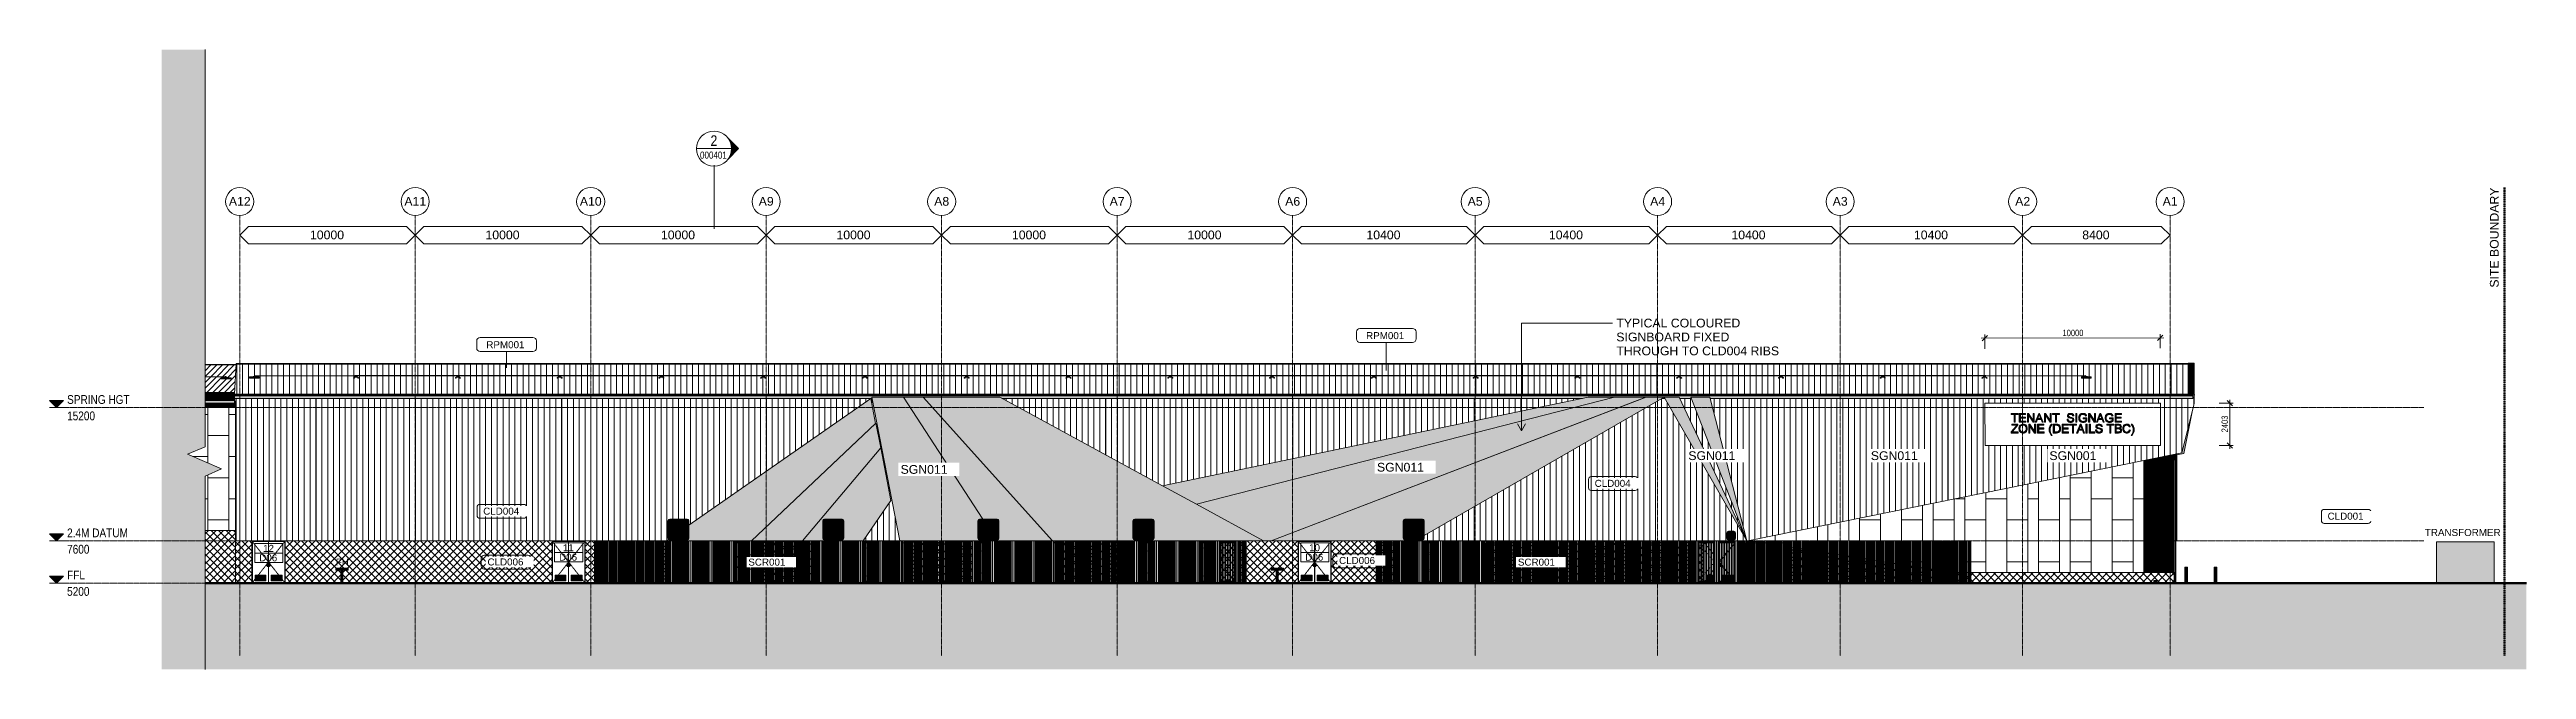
# Model space of a CAD drawing. Header units: millimetres. Extents: x 902415 to 1199587, y -3757 to 35605.
# Drawn here: x 902415 to 1043561, y 275 to 35605 of the extents above; entities that cross this region are included whole.
import ezdxf

# ---------------------------------------------------------------- set-up
doc = ezdxf.new("R2010")
doc.units = ezdxf.units.MM
for name, pattern in [('AEC_Center', [24, 12, -4, 4, -4]), ('BOUNDARY', [16, 10, -3, 0, -3]), ('Center', [178.333333, 20.833333, -52.5, 52.5, -52.5]), ('Dash Small', [9, 3, -1.5, 3, -1.5]), ('Grid Line', [21, 12, -3, 3, -3])]:
    doc.linetypes.add(name, pattern=pattern)
for name, color, linetype, lineweight in [('A-ANNO-DIMS', 211, 'Continuous', 5), ('A-ANNO-DIMS-200', 211, 'Continuous', 5), ('A-ANNO-KEYN', 231, 'Continuous', 5), ('A-ANNO-NOTE', 131, 'Continuous', 5), ('A-DETL', 90, 'Continuous', 18), ('A-DETL-GENF', 92, 'Continuous', 5), ('A-DOOR', 31, 'Continuous', 5), ('A-DOOR-FRAM', 31, 'Continuous', 5), ('A-DOOR-IDEN', 31, 'Continuous', 5), ('A-FLOR-LEVL', 51, 'Continuous', 5), ('A-GENM', 13, 'Continuous', 5), ('A-GENM-IDEN', 13, 'Continuous', 5), ('A-GLAZ-CURT', 52, 'Continuous', 5), ('A-GLAZ-CWMG', 51, 'Continuous', 5), ('A-ROOF', 132, 'Continuous', 5), ('A-ROOF-IDEN', 132, 'Continuous', 5), ('A-ROOF-OTLN', 132, 'Continuous', 5), ('A-ROOF-PATT', 132, 'Continuous', 5), ('A-WALL', 113, 'Continuous', 5), ('A-WALL-IDEN', 211, 'Continuous', 5), ('A-WALL-PATT', 111, 'Continuous', 5), ('F-FIRE', 13, 'Continuous', 5), ('F-FIRE-IDEN', 13, 'Continuous', 5), ('G-ANNO-SYMB', 111, 'Continuous', 5), ('G-ANNO-TEXT', 231, 'Continuous', 5), ('P-EQPM', 6, 'Continuous', 5), ('Q-SPCQ', 91, 'Continuous', 5), ('S-GRID', 1, 'Continuous', 5), ('S-GRID-IDEN', 1, 'Continuous', 5)]:
    doc.layers.add(name, color=color, linetype=linetype, lineweight=lineweight)
doc.styles.add('Arial', font='arial.ttf', dxfattribs={"height": 500})
doc.styles.add('Arial Narrow', font='ARIALN.TTF', dxfattribs={"height": 500})
doc.styles.add('Arial Narrow_1', font='ARIALN.TTF', dxfattribs={"height": 600})
doc.styles.add('Arial Narrow_2', font='ARIALN.TTF', dxfattribs={"height": 400})
doc.styles.add('Arial Narrow_3', font='ARIALN.TTF', dxfattribs={"height": 360})
doc.styles.add('Arial_1', font='arial.ttf', dxfattribs={"height": 400})
doc.dimstyles.new('1_8-CON-Diagonal-_mm_', dxfattribs={"dimscale": 304.8, "dimtxt": 368.435151, "dimasz": 0.984252, "dimexe": 0.656168, "dimexo": 0.0625, "dimgap": 0, "dimtad": 1, "dimdec": 0, "dimzin": 0, "dimdsep": 46, "dimtxsty": 'Arial Narrow_3', "dimblk1": 'OBLIQUE', "dimblk2": 'OBLIQUE', "dimsah": 1, "dimcen": 0.09, "dimdle": 0.656168, "dimazin": 0, "dimtfac": 1, "dimtdec": 4, "dimtix": 1, "dimtmove": 0, "dimatfit": 3, "dimfxl": 1.968504, "dimfxlon": 1, "dimtvp": 1, "dimtolj": 1, "dimtzin": 0, "dimlwd": 13, "dimlwe": 13, "dimarcsym": 2})

msp = doc.modelspace()

# ---------------------------------------------------------------- texts
at = {"layer": 'A-ANNO-NOTE', "char_height": 500, "attachment_point": 1, "style": 'Arial'}
for s, insert, width in [('10000', (917256.6, 25290.5), 2324.894), ('10000', (927256.6, 25290.5), 2324.894), ('10000', (937256.6, 25290.5), 2324.894), ('10000', (947256.6, 25290.5), 2324.894), ('10000', (957256.6, 25290.5), 2324.894), ('10000', (967256.6, 25290.5), 2324.894), ('10400', (977456.6, 25290.5), 2324.894), ('10400', (987856.6, 25290.5), 2324.894), ('10400', (998256.6, 25290.5), 2324.894), ('10400', (1008656.6, 25290.5), 2324.894), ('8400', (1018248.6, 25290.5), 1859.915)]:
    msp.add_mtext(s, dxfattribs=dict(at, insert=insert, width=width))
at = {"layer": 'A-DOOR-IDEN', "char_height": 400, "attachment_point": 1, "style": 'Arial_1'}
for s, insert, width in [('12', (914583.2, 7376.4), 769.62), ('11', (931667.5, 7412.7), 769.62), ('10', (974190.5, 7413.7), 769.62), ('D06', (914366.5, 6841.1), 1266.666), ('D06', (931450.8, 6877.4), 1266.666), ('D06', (973973.8, 6878.4), 1266.666)]:
    msp.add_mtext(s, dxfattribs=dict(at, insert=insert, width=width))
at = {"layer": 'A-FLOR-LEVL', "char_height": 500, "attachment_point": 1, "style": 'Arial Narrow'}
for s, insert, width in [('SPRING HGT', (903414.6, 15909.3), 4329.112), ('15200', (903414.6, 14975.3), 1924.05), ('2.4M DATUM', (903414.6, 8309.3), 4200.842), ('7600', (903414.6, 7375.3), 1539.24), ('FFL', (903414.6, 5909.3), 1250.632), ('5200', (903414.6, 4975.3), 1539.24)]:
    msp.add_mtext(s, dxfattribs=dict(at, insert=insert, width=width))
at = {"layer": 'F-FIRE-IDEN', "insert": (918723.3, 6599.1), "char_height": 400, "width": 913.924, "attachment_point": 1, "style": 'Arial_1'}
msp.add_mtext('FH', dxfattribs=at)
at = {"layer": 'G-ANNO-SYMB', "attachment_point": 1}
for s, insert, char_height, width, style in [('000401', (939481.1, 29788.9), 400, 1924.05, 'Arial Narrow_2'), ('2', (940082.1, 30715.4), 600, 464.979, 'Arial Narrow_1')]:
    msp.add_mtext(s, dxfattribs=dict(at, insert=insert, char_height=char_height, width=width, style=style))
at = {"layer": 'G-ANNO-TEXT', "color": 7, "insert": (1041478.4, 22036.3), "char_height": 500, "width": 6910.546, "attachment_point": 1, "rotation": 90, "style": 'Arial'}
msp.add_mtext('SITE BOUNDARY', dxfattribs=at)
at = {"layer": 'G-ANNO-TEXT', "color": 7, "attachment_point": 1}
for s, insert, char_height, width, style in [('TYPICAL COLOURED ', (991698.2, 20267.6), 500, 8786.495, 'Arial'), ('THROUGH TO CLD004 RIBS', (991698.2, 18680.1), 500, 11239.659, 'Arial'), ('SIGNBOARD FIXED ', (991698.2, 19473.8), 500, 8032.909, 'Arial'), ('TRANSFORMER', (1037773.4, 8280.9), 400, 5307.171, 'Arial_1')]:
    msp.add_mtext(s, dxfattribs=dict(at, insert=insert, char_height=char_height, width=width, style=style))
at = {"layer": 'S-GRID-IDEN', "char_height": 500, "attachment_point": 1, "style": 'Arial'}
for s, insert, width in [('A12', (912634.7, 27204), 1491.139), ('A11', (922634.7, 27204), 1491.139), ('A10', (932634.7, 27204), 1491.139), ('A9', (942826.7, 27204), 1026.16), ('A8', (952826.7, 27204), 1026.16), ('A7', (962826.7, 27204), 1026.16), ('A6', (972826.7, 27204), 1026.16), ('A5', (983226.7, 27204), 1026.16), ('A4', (993626.7, 27204), 1026.16), ('A3', (1004026.7, 27204), 1026.16), ('A2', (1014426.7, 27204), 1026.16), ('A1', (1022830.9, 27204), 1026.16)]:
    msp.add_mtext(s, dxfattribs=dict(at, insert=insert, width=width))

# ---------------------------------------------------------------- blocks, each defined once
blk = doc.blocks.new('X_Door-Panel-Hinge-Standard - Standard-958284-North - Grids A')
at = {"layer": 'A-DOOR', "linetype": 'Dash Small'}
for p, q in [((974509.0618, 6395), (975429.0618, 7565)), ((974556.6025, 6334.5407), (974509.0618, 6395)), ((974657.1919, 6206.6171), (974582.0618, 6302.163)), ((975429.0618, 5225), (974667.4529, 6193.5678))]:
    blk.add_line(p, q, dxfattribs=at)
at = {"layer": 'A-DOOR'}
for p, q in [((974509.0618, 5225), (974509.0618, 7565)), ((975429.0618, 7565), (974509.0618, 7565)), ((975429.0618, 7565), (975429.0618, 5225)), ((975429.0618, 5225), (974509.0618, 5225)), ((974659.0618, 5645), (974659.0618, 5325)), ((974659.0618, 5645), (975279.0618, 5645)), ((974661.0618, 5643), (974659.0618, 5645)), ((974659.0618, 5325), (974661.0618, 5327)), ((974659.0618, 5325), (975279.0618, 5325)), ((974661.0618, 5643), (975277.0618, 5643)), ((974661.0618, 5327), (974661.0618, 5643)), ((975277.0618, 5327), (974661.0618, 5327)), ((974681.0618, 5623), (974681.0618, 5347)), ((974681.0618, 5623), (975257.0618, 5623)), ((974681.0618, 5347), (975257.0618, 5347)), ((974683.0618, 5621), (974683.0618, 5609.05)), ((974683.0618, 5621), (975255.0618, 5621)), ((974683.0618, 5601), (974683.0618, 5609.05)), ((974683.0618, 5598), (974683.0618, 5601)), ((975255.0618, 5601), (974683.0618, 5601)), ((974683.0618, 5598), (975255.0618, 5598)), ((974683.0618, 5598), (974683.0618, 5583.85)), ((974683.0618, 5575.8), (974683.0618, 5583.85)), ((974683.0618, 5572.8), (974683.0618, 5575.8)), ((975255.0618, 5575.8), (974683.0618, 5575.8)), ((974683.0618, 5572.8), (975255.0618, 5572.8)), ((974683.0618, 5572.8), (974683.0618, 5558.65)), ((974683.0618, 5550.6), (974683.0618, 5558.65)), ((974683.0618, 5547.6), (974683.0618, 5550.6)), ((975255.0618, 5550.6), (974683.0618, 5550.6)), ((974683.0618, 5547.6), (975255.0618, 5547.6)), ((974683.0618, 5547.6), (974683.0618, 5533.45)), ((974683.0618, 5525.4), (974683.0618, 5533.45)), ((974683.0618, 5522.4), (974683.0618, 5525.4)), ((975255.0618, 5525.4), (974683.0618, 5525.4)), ((974683.0618, 5522.4), (975255.0618, 5522.4)), ((974683.0618, 5522.4), (974683.0618, 5508.25)), ((974683.0618, 5500.2), (974683.0618, 5508.25)), ((974683.0618, 5497.2), (974683.0618, 5500.2)), ((975255.0618, 5500.2), (974683.0618, 5500.2)), ((974683.0618, 5497.2), (975255.0618, 5497.2)), ((974683.0618, 5497.2), (974683.0618, 5483.05)), ((974683.0618, 5475), (974683.0618, 5483.05)), ((974683.0618, 5472), (974683.0618, 5475)), ((975255.0618, 5475), (974683.0618, 5475)), ((974683.0618, 5472), (975255.0618, 5472)), ((974683.0618, 5472), (974683.0618, 5457.85)), ((974683.0618, 5449.8), (974683.0618, 5457.85)), ((974683.0618, 5446.8), (974683.0618, 5449.8)), ((975255.0618, 5449.8), (974683.0618, 5449.8)), ((974683.0618, 5446.8), (975255.0618, 5446.8)), ((974683.0618, 5446.8), (974683.0618, 5432.65)), ((974683.0618, 5424.6), (974683.0618, 5432.65)), ((974683.0618, 5421.6), (974683.0618, 5424.6)), ((975255.0618, 5424.6), (974683.0618, 5424.6)), ((974683.0618, 5421.6), (975255.0618, 5421.6)), ((974683.0618, 5421.6), (974683.0618, 5407.45)), ((974683.0618, 5399.4), (974683.0618, 5407.45)), ((974683.0618, 5396.4), (974683.0618, 5399.4)), ((975255.0618, 5399.4), (974683.0618, 5399.4)), ((974683.0618, 5396.4), (975255.0618, 5396.4)), ((974683.0618, 5396.4), (974683.0618, 5382.25)), ((974683.0618, 5374.2), (974683.0618, 5382.25)), ((974683.0618, 5371.2), (974683.0618, 5374.2)), ((975255.0618, 5374.2), (974683.0618, 5374.2)), ((974683.0618, 5371.2), (975255.0618, 5371.2)), ((974683.0618, 5371.2), (974683.0618, 5357.05)), ((974683.0618, 5349), (974683.0618, 5357.05)), ((975255.0618, 5349), (974683.0618, 5349)), ((975255.0618, 5609.05), (975255.0618, 5621)), ((975255.0618, 5609.05), (975255.0618, 5601)), ((975255.0618, 5601), (975255.0618, 5598)), ((975255.0618, 5583.85), (975255.0618, 5598)), ((975255.0618, 5583.85), (975255.0618, 5575.8)), ((975255.0618, 5575.8), (975255.0618, 5572.8)), ((975255.0618, 5558.65), (975255.0618, 5572.8)), ((975255.0618, 5558.65), (975255.0618, 5550.6)), ((975255.0618, 5550.6), (975255.0618, 5547.6)), ((975255.0618, 5533.45), (975255.0618, 5547.6)), ((975255.0618, 5533.45), (975255.0618, 5525.4)), ((975255.0618, 5525.4), (975255.0618, 5522.4)), ((975255.0618, 5508.25), (975255.0618, 5522.4)), ((975255.0618, 5508.25), (975255.0618, 5500.2)), ((975255.0618, 5500.2), (975255.0618, 5497.2)), ((975255.0618, 5483.05), (975255.0618, 5497.2)), ((975255.0618, 5483.05), (975255.0618, 5475)), ((975255.0618, 5475), (975255.0618, 5472)), ((975255.0618, 5457.85), (975255.0618, 5472)), ((975255.0618, 5457.85), (975255.0618, 5449.8)), ((975255.0618, 5449.8), (975255.0618, 5446.8)), ((975255.0618, 5432.65), (975255.0618, 5446.8)), ((975255.0618, 5432.65), (975255.0618, 5424.6)), ((975255.0618, 5424.6), (975255.0618, 5421.6)), ((975255.0618, 5407.45), (975255.0618, 5421.6)), ((975255.0618, 5407.45), (975255.0618, 5399.4)), ((975255.0618, 5399.4), (975255.0618, 5396.4)), ((975255.0618, 5382.25), (975255.0618, 5396.4)), ((975255.0618, 5382.25), (975255.0618, 5374.2)), ((975255.0618, 5374.2), (975255.0618, 5371.2)), ((975255.0618, 5357.05), (975255.0618, 5371.2)), ((975255.0618, 5357.05), (975255.0618, 5349)), ((975257.0618, 5347), (975257.0618, 5623)), ((975279.0618, 5645), (975277.0618, 5643)), ((975277.0618, 5643), (975277.0618, 5327)), ((975279.0618, 5325), (975277.0618, 5327)), ((975279.0618, 5325), (975279.0618, 5645))]:
    blk.add_line(p, q, dxfattribs=at)
blk = doc.blocks.new('X_Door-Panel-Hinge-Standard - Standard-958351-North - Grids A')
at = {"layer": 'A-DOOR', "linetype": 'Dash Small'}
for p, q in [((974507.0618, 6395), (973587.0618, 7565)), ((973587.0618, 5225), (974348.6707, 6193.5678)), ((974358.9317, 6206.6171), (974434.0618, 6302.163)), ((974459.5211, 6334.5407), (974507.0618, 6395))]:
    blk.add_line(p, q, dxfattribs=at)
at = {"layer": 'A-DOOR'}
for p, q in [((973587.0618, 5225), (973587.0618, 7565)), ((974507.0618, 7565), (973587.0618, 7565)), ((974507.0618, 7565), (974507.0618, 5225)), ((974507.0618, 5225), (973587.0618, 5225)), ((973739.0618, 5643), (973737.0618, 5645)), ((973737.0618, 5645), (973737.0618, 5325)), ((973737.0618, 5645), (974357.0618, 5645)), ((973739.0618, 5327), (973737.0618, 5325)), ((973737.0618, 5325), (974357.0618, 5325)), ((973739.0618, 5643), (974355.0618, 5643)), ((973739.0618, 5327), (973739.0618, 5643)), ((974355.0618, 5327), (973739.0618, 5327)), ((973759.0618, 5623), (973759.0618, 5347)), ((973759.0618, 5623), (974335.0618, 5623)), ((973759.0618, 5347), (974335.0618, 5347)), ((973761.0618, 5621), (973761.0618, 5609.05)), ((973761.0618, 5621), (974333.0618, 5621)), ((973761.0618, 5601), (973761.0618, 5609.05)), ((973761.0618, 5598), (973761.0618, 5601)), ((974333.0618, 5601), (973761.0618, 5601)), ((973761.0618, 5598), (974333.0618, 5598)), ((973761.0618, 5598), (973761.0618, 5583.85)), ((973761.0618, 5575.8), (973761.0618, 5583.85)), ((973761.0618, 5572.8), (973761.0618, 5575.8)), ((974333.0618, 5575.8), (973761.0618, 5575.8)), ((973761.0618, 5572.8), (974333.0618, 5572.8)), ((973761.0618, 5572.8), (973761.0618, 5558.65)), ((973761.0618, 5550.6), (973761.0618, 5558.65)), ((973761.0618, 5547.6), (973761.0618, 5550.6)), ((974333.0618, 5550.6), (973761.0618, 5550.6)), ((973761.0618, 5547.6), (974333.0618, 5547.6)), ((973761.0618, 5547.6), (973761.0618, 5533.45)), ((973761.0618, 5525.4), (973761.0618, 5533.45)), ((973761.0618, 5522.4), (973761.0618, 5525.4)), ((974333.0618, 5525.4), (973761.0618, 5525.4)), ((973761.0618, 5522.4), (974333.0618, 5522.4)), ((973761.0618, 5522.4), (973761.0618, 5508.25)), ((973761.0618, 5500.2), (973761.0618, 5508.25)), ((973761.0618, 5497.2), (973761.0618, 5500.2)), ((974333.0618, 5500.2), (973761.0618, 5500.2)), ((973761.0618, 5497.2), (974333.0618, 5497.2)), ((973761.0618, 5497.2), (973761.0618, 5483.05)), ((973761.0618, 5475), (973761.0618, 5483.05)), ((973761.0618, 5472), (973761.0618, 5475)), ((974333.0618, 5475), (973761.0618, 5475)), ((973761.0618, 5472), (974333.0618, 5472)), ((973761.0618, 5472), (973761.0618, 5457.85)), ((973761.0618, 5449.8), (973761.0618, 5457.85)), ((973761.0618, 5446.8), (973761.0618, 5449.8)), ((974333.0618, 5449.8), (973761.0618, 5449.8)), ((973761.0618, 5446.8), (974333.0618, 5446.8)), ((973761.0618, 5446.8), (973761.0618, 5432.65)), ((973761.0618, 5424.6), (973761.0618, 5432.65)), ((973761.0618, 5421.6), (973761.0618, 5424.6)), ((974333.0618, 5424.6), (973761.0618, 5424.6)), ((973761.0618, 5421.6), (974333.0618, 5421.6)), ((973761.0618, 5421.6), (973761.0618, 5407.45)), ((973761.0618, 5399.4), (973761.0618, 5407.45)), ((973761.0618, 5396.4), (973761.0618, 5399.4)), ((974333.0618, 5399.4), (973761.0618, 5399.4)), ((973761.0618, 5396.4), (974333.0618, 5396.4)), ((973761.0618, 5396.4), (973761.0618, 5382.25)), ((973761.0618, 5374.2), (973761.0618, 5382.25)), ((973761.0618, 5371.2), (973761.0618, 5374.2)), ((974333.0618, 5374.2), (973761.0618, 5374.2)), ((973761.0618, 5371.2), (974333.0618, 5371.2)), ((973761.0618, 5371.2), (973761.0618, 5357.05)), ((973761.0618, 5349), (973761.0618, 5357.05)), ((974333.0618, 5349), (973761.0618, 5349)), ((974333.0618, 5609.05), (974333.0618, 5621)), ((974333.0618, 5609.05), (974333.0618, 5601)), ((974333.0618, 5601), (974333.0618, 5598)), ((974333.0618, 5583.85), (974333.0618, 5598)), ((974333.0618, 5583.85), (974333.0618, 5575.8)), ((974333.0618, 5575.8), (974333.0618, 5572.8)), ((974333.0618, 5558.65), (974333.0618, 5572.8)), ((974333.0618, 5558.65), (974333.0618, 5550.6)), ((974333.0618, 5550.6), (974333.0618, 5547.6)), ((974333.0618, 5533.45), (974333.0618, 5547.6)), ((974333.0618, 5533.45), (974333.0618, 5525.4)), ((974333.0618, 5525.4), (974333.0618, 5522.4)), ((974333.0618, 5508.25), (974333.0618, 5522.4)), ((974333.0618, 5508.25), (974333.0618, 5500.2)), ((974333.0618, 5500.2), (974333.0618, 5497.2)), ((974333.0618, 5483.05), (974333.0618, 5497.2)), ((974333.0618, 5483.05), (974333.0618, 5475)), ((974333.0618, 5475), (974333.0618, 5472)), ((974333.0618, 5457.85), (974333.0618, 5472)), ((974333.0618, 5457.85), (974333.0618, 5449.8)), ((974333.0618, 5449.8), (974333.0618, 5446.8)), ((974333.0618, 5432.65), (974333.0618, 5446.8)), ((974333.0618, 5432.65), (974333.0618, 5424.6)), ((974333.0618, 5424.6), (974333.0618, 5421.6)), ((974333.0618, 5407.45), (974333.0618, 5421.6)), ((974333.0618, 5407.45), (974333.0618, 5399.4)), ((974333.0618, 5399.4), (974333.0618, 5396.4)), ((974333.0618, 5382.25), (974333.0618, 5396.4)), ((974333.0618, 5382.25), (974333.0618, 5374.2)), ((974333.0618, 5374.2), (974333.0618, 5371.2)), ((974333.0618, 5357.05), (974333.0618, 5371.2)), ((974333.0618, 5357.05), (974333.0618, 5349)), ((974335.0618, 5347), (974335.0618, 5623)), ((974357.0618, 5645), (974355.0618, 5643)), ((974355.0618, 5643), (974355.0618, 5327)), ((974355.0618, 5327), (974357.0618, 5325)), ((974357.0618, 5325), (974357.0618, 5645))]:
    blk.add_line(p, q, dxfattribs=at)
blk = doc.blocks.new('X_Door-Frame-Metal - Standard-2852210-North - Grids A')
at = {"layer": 'A-DOOR-FRAM'}
for p, q in [((973565.0618, 7600), (973565.0618, 5200)), ((973585.0618, 5200), (973585.0618, 7580)), ((973585.0618, 7580), (975431.0618, 7580)), ((975431.0618, 7580), (975431.0618, 5200)), ((975451.0618, 7600), (975451.0618, 5200)), ((973610.0618, 5200), (973610.0618, 5225)), ((975406.0618, 5225), (975406.0618, 5200))]:
    blk.add_line(p, q, dxfattribs=at)
blk = doc.blocks.new('X_Door-Handle-Lockwood 4800 Series Lever - Standard-764996-North - Grids A')
at = {"layer": 'A-DOOR'}
for points in [[(974352, 6200), (974365, 6202), (974369, 6207), (974342, 6206), (974339, 6200), (974345, 6200)], [(974343, 6192), (974352, 6194), (974361, 6193), (974368, 6194), (974361, 6200), (974340, 6198), (974343, 6192)], [(974369, 6200), (974420, 6202), (974420, 6208), (974369, 6206), (974369, 6202)], [(974420, 6192), (974420, 6200), (974369, 6198), (974369, 6192), (974387, 6192)], [(974437, 6200), (974450, 6200), (974450, 6206), (974426, 6208), (974421, 6206), (974426, 6200), (974434, 6200)], [(974430, 6192), (974450, 6195), (974450, 6200), (974424, 6198), (974422, 6193), (974426, 6192)], [(974447, 6281), (974453, 6284), (974457, 6291), (974456, 6308), (974443, 6312), (974437, 6306), (974437, 6288), (974444, 6282), (974446, 6281)]]:
    blk.add_hatch(color=256, dxfattribs=at).paths.add_polyline_path(points)
h = blk.add_hatch(color=256, dxfattribs=at)
h.paths.add_polyline_path([(974450, 6150), (974460, 6151), (974458, 6310), (974454, 6284), (974447, 6281), (974440, 6284), (974437, 6291), (974435, 6324), (974434, 6334), (974434, 6208), (974442, 6209), (974450, 6209), (974456, 6205), (974457, 6197), (974452, 6191), (974444, 6190), (974434, 6192), (974435, 6150), (974447, 6150)])
h.paths.add_polyline_path([(974437, 6306), (974442, 6312), (974450, 6313), (974456, 6308), (974457, 6310), (974459, 6335), (974434, 6334), (974437, 6308)])
for p, q in [((974420, 6208), (974369, 6208)), ((974369, 6192), (974420, 6192)), ((974434, 6334), (974434, 6209)), ((974434, 6192), (974434, 6151)), ((974459, 6335), (974435, 6335)), ((974435, 6150), (974459, 6150)), ((974437, 6303), (974437, 6291)), ((974457, 6291), (974457, 6303)), ((974460, 6151), (974460, 6334))]:
    blk.add_line(p, q, dxfattribs=at)
at = {"layer": 'A-DOOR', "flags": 128}
for points in [[(974369, 6208), (974368, 6208), (974367, 6208), (974366, 6208), (974365, 6208), (974364, 6208), (974363, 6208), (974362, 6208), (974361, 6208), (974360, 6208), (974359, 6208), (974358, 6208), (974357, 6208), (974356, 6208), (974355, 6208), (974354, 6208), (974353, 6208), (974352, 6208), (974351, 6208), (974350, 6208), (974350, 6208), (974349, 6208), (974348, 6208), (974348, 6208), (974347, 6208), (974346, 6208), (974346, 6208), (974345, 6208), (974345, 6208), (974344, 6208), (974344, 6208), (974344, 6208), (974343, 6208), (974343, 6208), (974343, 6208), (974342, 6208), (974342, 6208), (974342, 6208), (974342, 6208), (974342, 6208)], [(974342, 6192), (974342, 6192), (974342, 6192), (974342, 6192), (974342, 6192), (974343, 6192), (974343, 6192), (974343, 6192), (974343, 6192), (974344, 6192), (974344, 6192), (974345, 6192), (974345, 6192), (974346, 6192), (974346, 6192), (974347, 6192), (974347, 6192), (974348, 6192), (974349, 6192), (974349, 6192), (974350, 6192), (974351, 6192), (974352, 6192), (974353, 6192), (974354, 6192), (974354, 6192), (974355, 6192), (974356, 6192), (974357, 6192), (974358, 6192), (974359, 6192), (974360, 6192), (974361, 6192), (974362, 6192), (974363, 6192), (974364, 6192), (974366, 6192), (974367, 6192), (974368, 6192), (974369, 6192), (974369, 6192)], [(974447, 6208), (974447, 6208), (974447, 6208), (974447, 6208), (974447, 6208), (974447, 6208), (974446, 6208), (974446, 6208), (974446, 6208), (974445, 6208), (974445, 6208), (974444, 6208), (974444, 6208), (974443, 6208), (974443, 6208), (974442, 6208), (974442, 6208), (974441, 6208), (974440, 6208), (974440, 6208), (974439, 6208), (974438, 6208), (974437, 6208), (974436, 6208), (974436, 6208), (974435, 6208), (974434, 6208), (974433, 6208), (974432, 6208), (974431, 6208), (974430, 6208), (974429, 6208), (974428, 6208), (974427, 6208), (974426, 6208), (974425, 6208), (974424, 6208), (974423, 6208), (974421, 6208), (974420, 6208), (974420, 6208)], [(974420, 6192), (974421, 6192), (974422, 6192), (974423, 6192), (974424, 6192), (974425, 6192), (974426, 6192), (974428, 6192), (974429, 6192), (974430, 6192), (974431, 6192), (974432, 6192), (974433, 6192), (974433, 6192), (974434, 6192), (974435, 6192), (974436, 6192), (974437, 6192), (974438, 6192), (974439, 6192), (974439, 6192), (974440, 6192), (974441, 6192), (974442, 6192), (974442, 6192), (974443, 6192), (974443, 6192), (974444, 6192), (974444, 6192), (974445, 6192), (974445, 6192), (974446, 6192), (974446, 6192), (974446, 6192), (974446, 6192), (974447, 6192), (974447, 6192), (974447, 6192), (974447, 6192), (974447, 6192)]]:
    blk.add_lwpolyline(points, dxfattribs=at)
at = {"layer": 'A-DOOR'}
for centre, radius, start, end in [((974342, 6200), 8, 90, 270), ((974342, 6200), 8, 90, 180), ((974342, 6200), 8, 180, 270), ((974435, 6334), 1, 90, 180), ((974435, 6151), 1, 180, 270), ((974447, 6303), 10, 360, 180), ((974447, 6291), 10, 180, 0), ((974447, 6291), 10, 195, 210), ((974447, 6200), 10, 0, 135), ((974447, 6200), 10, 225, 0), ((974447, 6303), 10, 0, 120), ((974447, 6291), 10, 240, 300), ((974447, 6200), 8, 0, 120), ((974447, 6200), 8, 240, 0), ((974447, 6200), 8, 270, 90), ((974447, 6291), 10, 315, 0), ((974447, 6303), 10, 360, 15), ((974447, 6303), 10, 0, 15), ((974459, 6334), 1, 0, 90), ((974459, 6151), 1, 270, 0)]:
    blk.add_arc(centre, radius, start, end, dxfattribs=at)
blk = doc.blocks.new('X_Door-Handle-Lockwood 4800 Series Lever - Standard-765406-North - Grids A')
at = {"layer": 'A-DOOR'}
h = blk.add_hatch(color=256, dxfattribs=at)
h.paths.add_polyline_path([(974566, 6150), (974582, 6151), (974582, 6192), (974574, 6191), (974566, 6190), (974560, 6195), (974559, 6203), (974564, 6209), (974572, 6209), (974582, 6208), (974580, 6310), (974576, 6284), (974569, 6281), (974562, 6284), (974559, 6291), (974557, 6324), (974556, 6334), (974557, 6150), (974564, 6150)])
h.paths.add_polyline_path([(974579, 6306), (974581, 6335), (974556, 6334), (974560, 6308), (974566, 6313), (974574, 6312), (974578, 6308)])
for points in [[(974569, 6281), (974576, 6285), (974579, 6291), (974578, 6308), (974569, 6312), (974560, 6306), (974559, 6303), (974560, 6289), (974566, 6282), (974568, 6281)], [(974578, 6200), (974592, 6202), (974596, 6207), (974575, 6207), (974566, 6205), (974566, 6200), (974576, 6200)], [(974586, 6192), (974594, 6195), (974590, 6200), (974566, 6200), (974567, 6194), (974585, 6192)], [(974647, 6200), (974647, 6208), (974596, 6206), (974596, 6200), (974629, 6200)], [(974601, 6192), (974647, 6194), (974647, 6200), (974596, 6198), (974596, 6192)], [(974673, 6192), (974677, 6200), (974651, 6198), (974647, 6193), (974671, 6193)], [(974653, 6200), (974676, 6202), (974673, 6208), (974665, 6206), (974655, 6207), (974648, 6206), (974651, 6202)]]:
    blk.add_hatch(color=256, dxfattribs=at).paths.add_polyline_path(points)
for p, q in [((974556, 6334), (974556, 6151)), ((974581, 6335), (974557, 6335)), ((974557, 6150), (974581, 6150)), ((974559, 6303), (974559, 6291)), ((974579, 6291), (974579, 6303)), ((974582, 6209), (974582, 6334)), ((974582, 6151), (974582, 6192)), ((974647, 6208), (974596, 6208)), ((974596, 6192), (974647, 6192))]:
    blk.add_line(p, q, dxfattribs=at)
at = {"layer": 'A-DOOR', "flags": 128}
for points in [[(974596, 6208), (974595, 6208), (974594, 6208), (974593, 6208), (974592, 6208), (974591, 6208), (974590, 6208), (974589, 6208), (974588, 6208), (974587, 6208), (974586, 6208), (974585, 6208), (974584, 6208), (974583, 6208), (974582, 6208), (974581, 6208), (974580, 6208), (974579, 6208), (974578, 6208), (974577, 6208), (974577, 6208), (974576, 6208), (974575, 6208), (974575, 6208), (974574, 6208), (974573, 6208), (974573, 6208), (974572, 6208), (974572, 6208), (974571, 6208), (974571, 6208), (974571, 6208), (974570, 6208), (974570, 6208), (974570, 6208), (974569, 6208), (974569, 6208), (974569, 6208), (974569, 6208), (974569, 6208)], [(974569, 6192), (974569, 6192), (974569, 6192), (974569, 6192), (974569, 6192), (974570, 6192), (974570, 6192), (974570, 6192), (974570, 6192), (974571, 6192), (974571, 6192), (974572, 6192), (974572, 6192), (974573, 6192), (974573, 6192), (974574, 6192), (974574, 6192), (974575, 6192), (974576, 6192), (974576, 6192), (974577, 6192), (974578, 6192), (974579, 6192), (974580, 6192), (974581, 6192), (974581, 6192), (974582, 6192), (974583, 6192), (974584, 6192), (974585, 6192), (974586, 6192), (974587, 6192), (974588, 6192), (974589, 6192), (974590, 6192), (974591, 6192), (974593, 6192), (974594, 6192), (974595, 6192), (974596, 6192), (974596, 6192)], [(974674, 6208), (974674, 6208), (974674, 6208), (974674, 6208), (974674, 6208), (974674, 6208), (974673, 6208), (974673, 6208), (974673, 6208), (974672, 6208), (974672, 6208), (974671, 6208), (974671, 6208), (974670, 6208), (974670, 6208), (974669, 6208), (974669, 6208), (974668, 6208), (974667, 6208), (974667, 6208), (974666, 6208), (974665, 6208), (974664, 6208), (974663, 6208), (974663, 6208), (974662, 6208), (974661, 6208), (974660, 6208), (974659, 6208), (974658, 6208), (974657, 6208), (974656, 6208), (974655, 6208), (974654, 6208), (974653, 6208), (974652, 6208), (974651, 6208), (974650, 6208), (974648, 6208), (974647, 6208), (974647, 6208)], [(974647, 6192), (974648, 6192), (974649, 6192), (974650, 6192), (974651, 6192), (974652, 6192), (974653, 6192), (974655, 6192), (974656, 6192), (974657, 6192), (974658, 6192), (974659, 6192), (974660, 6192), (974660, 6192), (974661, 6192), (974662, 6192), (974663, 6192), (974664, 6192), (974665, 6192), (974666, 6192), (974666, 6192), (974667, 6192), (974668, 6192), (974669, 6192), (974669, 6192), (974670, 6192), (974670, 6192), (974671, 6192), (974671, 6192), (974672, 6192), (974672, 6192), (974673, 6192), (974673, 6192), (974673, 6192), (974673, 6192), (974674, 6192), (974674, 6192), (974674, 6192), (974674, 6192), (974674, 6192)]]:
    blk.add_lwpolyline(points, dxfattribs=at)
at = {"layer": 'A-DOOR'}
for centre, radius, start, end in [((974557, 6334), 1, 90, 180), ((974557, 6151), 1, 180, 270), ((974569, 6303), 10, 0, 180), ((974569, 6303), 10, 60, 180), ((974569, 6303), 10, 165, 180), ((974569, 6303), 10, 165, 180), ((974569, 6291), 10, 180, 0), ((974569, 6291), 10, 180, 225), ((974569, 6200), 10, 45, 180), ((974569, 6200), 10, 180, 315), ((974569, 6200), 8, 90, 270), ((974569, 6200), 8, 60, 180), ((974569, 6200), 8, 180, 300), ((974569, 6291), 10, 240, 300), ((974569, 6303), 10, 0, 30), ((974569, 6291), 10, 330, 345), ((974569, 6303), 10, 0, 15), ((974569, 6303), 10, 0, 15), ((974581, 6334), 1, 0, 90), ((974581, 6151), 1, 270, 0), ((974674, 6200), 8, 270, 90), ((974674, 6200), 8, 0, 90), ((974674, 6200), 8, 270, 0)]:
    blk.add_arc(centre, radius, start, end, dxfattribs=at)
blk = doc.blocks.new('X_Door-Panel-Hinge-Standard - Standard-V1-North - Grids A')
at = {"layer": 'A-DOOR', "linetype": 'Dash Small'}
for p, q in [((931993.0618, 6395), (931073.0618, 7565)), ((931073.0618, 5225), (931834.6707, 6193.5678)), ((931844.9317, 6206.6171), (931920.0618, 6302.163)), ((931945.5211, 6334.5407), (931993.0618, 6395))]:
    blk.add_line(p, q, dxfattribs=at)
at = {"layer": 'A-DOOR'}
for p, q in [((931073.0618, 5225), (931073.0618, 7565)), ((931993.0618, 7565), (931073.0618, 7565)), ((931993.0618, 7565), (931993.0618, 5225)), ((931993.0618, 5225), (931073.0618, 5225)), ((931225.0618, 5643), (931223.0618, 5645)), ((931223.0618, 5645), (931223.0618, 5325)), ((931223.0618, 5645), (931843.0618, 5645)), ((931225.0618, 5327), (931223.0618, 5325)), ((931223.0618, 5325), (931843.0618, 5325)), ((931225.0618, 5643), (931841.0618, 5643)), ((931225.0618, 5327), (931225.0618, 5643)), ((931841.0618, 5327), (931225.0618, 5327)), ((931245.0618, 5623), (931245.0618, 5347)), ((931245.0618, 5623), (931821.0618, 5623)), ((931245.0618, 5347), (931821.0618, 5347)), ((931247.0618, 5621), (931247.0618, 5609.05)), ((931247.0618, 5621), (931819.0618, 5621)), ((931247.0618, 5601), (931247.0618, 5609.05)), ((931247.0618, 5598), (931247.0618, 5601)), ((931819.0618, 5601), (931247.0618, 5601)), ((931247.0618, 5598), (931819.0618, 5598)), ((931247.0618, 5598), (931247.0618, 5583.85)), ((931247.0618, 5575.8), (931247.0618, 5583.85)), ((931247.0618, 5572.8), (931247.0618, 5575.8)), ((931819.0618, 5575.8), (931247.0618, 5575.8)), ((931247.0618, 5572.8), (931819.0618, 5572.8)), ((931247.0618, 5572.8), (931247.0618, 5558.65)), ((931247.0618, 5550.6), (931247.0618, 5558.65)), ((931247.0618, 5547.6), (931247.0618, 5550.6)), ((931819.0618, 5550.6), (931247.0618, 5550.6)), ((931247.0618, 5547.6), (931819.0618, 5547.6)), ((931247.0618, 5547.6), (931247.0618, 5533.45)), ((931247.0618, 5525.4), (931247.0618, 5533.45)), ((931247.0618, 5522.4), (931247.0618, 5525.4)), ((931819.0618, 5525.4), (931247.0618, 5525.4)), ((931247.0618, 5522.4), (931819.0618, 5522.4)), ((931247.0618, 5522.4), (931247.0618, 5508.25)), ((931247.0618, 5500.2), (931247.0618, 5508.25)), ((931247.0618, 5497.2), (931247.0618, 5500.2)), ((931819.0618, 5500.2), (931247.0618, 5500.2)), ((931247.0618, 5497.2), (931819.0618, 5497.2)), ((931247.0618, 5497.2), (931247.0618, 5483.05)), ((931247.0618, 5475), (931247.0618, 5483.05)), ((931247.0618, 5472), (931247.0618, 5475)), ((931819.0618, 5475), (931247.0618, 5475)), ((931247.0618, 5472), (931819.0618, 5472)), ((931247.0618, 5472), (931247.0618, 5457.85)), ((931247.0618, 5449.8), (931247.0618, 5457.85)), ((931247.0618, 5446.8), (931247.0618, 5449.8)), ((931819.0618, 5449.8), (931247.0618, 5449.8)), ((931247.0618, 5446.8), (931819.0618, 5446.8)), ((931247.0618, 5446.8), (931247.0618, 5432.65)), ((931247.0618, 5424.6), (931247.0618, 5432.65)), ((931247.0618, 5421.6), (931247.0618, 5424.6)), ((931819.0618, 5424.6), (931247.0618, 5424.6)), ((931247.0618, 5421.6), (931819.0618, 5421.6)), ((931247.0618, 5421.6), (931247.0618, 5407.45)), ((931247.0618, 5399.4), (931247.0618, 5407.45)), ((931247.0618, 5396.4), (931247.0618, 5399.4)), ((931819.0618, 5399.4), (931247.0618, 5399.4)), ((931247.0618, 5396.4), (931819.0618, 5396.4)), ((931247.0618, 5396.4), (931247.0618, 5382.25)), ((931247.0618, 5374.2), (931247.0618, 5382.25)), ((931247.0618, 5371.2), (931247.0618, 5374.2)), ((931819.0618, 5374.2), (931247.0618, 5374.2)), ((931247.0618, 5371.2), (931819.0618, 5371.2)), ((931247.0618, 5371.2), (931247.0618, 5357.05)), ((931247.0618, 5349), (931247.0618, 5357.05)), ((931819.0618, 5349), (931247.0618, 5349)), ((931819.0618, 5609.05), (931819.0618, 5621)), ((931819.0618, 5609.05), (931819.0618, 5601)), ((931819.0618, 5601), (931819.0618, 5598)), ((931819.0618, 5583.85), (931819.0618, 5598)), ((931819.0618, 5583.85), (931819.0618, 5575.8)), ((931819.0618, 5575.8), (931819.0618, 5572.8)), ((931819.0618, 5558.65), (931819.0618, 5572.8)), ((931819.0618, 5558.65), (931819.0618, 5550.6)), ((931819.0618, 5550.6), (931819.0618, 5547.6)), ((931819.0618, 5533.45), (931819.0618, 5547.6)), ((931819.0618, 5533.45), (931819.0618, 5525.4)), ((931819.0618, 5525.4), (931819.0618, 5522.4)), ((931819.0618, 5508.25), (931819.0618, 5522.4)), ((931819.0618, 5508.25), (931819.0618, 5500.2)), ((931819.0618, 5500.2), (931819.0618, 5497.2)), ((931819.0618, 5483.05), (931819.0618, 5497.2)), ((931819.0618, 5483.05), (931819.0618, 5475)), ((931819.0618, 5475), (931819.0618, 5472)), ((931819.0618, 5457.85), (931819.0618, 5472)), ((931819.0618, 5457.85), (931819.0618, 5449.8)), ((931819.0618, 5449.8), (931819.0618, 5446.8)), ((931819.0618, 5432.65), (931819.0618, 5446.8)), ((931819.0618, 5432.65), (931819.0618, 5424.6)), ((931819.0618, 5424.6), (931819.0618, 5421.6)), ((931819.0618, 5407.45), (931819.0618, 5421.6)), ((931819.0618, 5407.45), (931819.0618, 5399.4)), ((931819.0618, 5399.4), (931819.0618, 5396.4)), ((931819.0618, 5382.25), (931819.0618, 5396.4)), ((931819.0618, 5382.25), (931819.0618, 5374.2)), ((931819.0618, 5374.2), (931819.0618, 5371.2)), ((931819.0618, 5357.05), (931819.0618, 5371.2)), ((931819.0618, 5357.05), (931819.0618, 5349)), ((931821.0618, 5347), (931821.0618, 5623)), ((931843.0618, 5645), (931841.0618, 5643)), ((931841.0618, 5643), (931841.0618, 5327)), ((931841.0618, 5327), (931843.0618, 5325)), ((931843.0618, 5325), (931843.0618, 5645))]:
    blk.add_line(p, q, dxfattribs=at)
blk = doc.blocks.new('X_Door-Panel-Hinge-Standard - Standard-V2-North - Grids A')
at = {"layer": 'A-DOOR', "linetype": 'Dash Small'}
for p, q in [((931995.0618, 6395), (932915.0618, 7565)), ((932042.6025, 6334.5407), (931995.0618, 6395)), ((932143.1919, 6206.6171), (932068.0618, 6302.163)), ((932915.0618, 5225), (932153.4529, 6193.5678))]:
    blk.add_line(p, q, dxfattribs=at)
at = {"layer": 'A-DOOR'}
for p, q in [((931995.0618, 5225), (931995.0618, 7565)), ((932915.0618, 7565), (931995.0618, 7565)), ((932915.0618, 7565), (932915.0618, 5225)), ((932915.0618, 5225), (931995.0618, 5225)), ((932145.0618, 5645), (932145.0618, 5325)), ((932145.0618, 5645), (932765.0618, 5645)), ((932147.0618, 5643), (932145.0618, 5645)), ((932145.0618, 5325), (932147.0618, 5327)), ((932145.0618, 5325), (932765.0618, 5325)), ((932147.0618, 5643), (932763.0618, 5643)), ((932147.0618, 5327), (932147.0618, 5643)), ((932763.0618, 5327), (932147.0618, 5327)), ((932167.0618, 5623), (932167.0618, 5347)), ((932167.0618, 5623), (932743.0618, 5623)), ((932167.0618, 5347), (932743.0618, 5347)), ((932169.0618, 5621), (932169.0618, 5609.05)), ((932169.0618, 5621), (932741.0618, 5621)), ((932169.0618, 5601), (932169.0618, 5609.05)), ((932169.0618, 5598), (932169.0618, 5601)), ((932741.0618, 5601), (932169.0618, 5601)), ((932169.0618, 5598), (932741.0618, 5598)), ((932169.0618, 5598), (932169.0618, 5583.85)), ((932169.0618, 5575.8), (932169.0618, 5583.85)), ((932169.0618, 5572.8), (932169.0618, 5575.8)), ((932741.0618, 5575.8), (932169.0618, 5575.8)), ((932169.0618, 5572.8), (932741.0618, 5572.8)), ((932169.0618, 5572.8), (932169.0618, 5558.65)), ((932169.0618, 5550.6), (932169.0618, 5558.65)), ((932169.0618, 5547.6), (932169.0618, 5550.6)), ((932741.0618, 5550.6), (932169.0618, 5550.6)), ((932169.0618, 5547.6), (932741.0618, 5547.6)), ((932169.0618, 5547.6), (932169.0618, 5533.45)), ((932169.0618, 5525.4), (932169.0618, 5533.45)), ((932169.0618, 5522.4), (932169.0618, 5525.4)), ((932741.0618, 5525.4), (932169.0618, 5525.4)), ((932169.0618, 5522.4), (932741.0618, 5522.4)), ((932169.0618, 5522.4), (932169.0618, 5508.25)), ((932169.0618, 5500.2), (932169.0618, 5508.25)), ((932169.0618, 5497.2), (932169.0618, 5500.2)), ((932741.0618, 5500.2), (932169.0618, 5500.2)), ((932169.0618, 5497.2), (932741.0618, 5497.2)), ((932169.0618, 5497.2), (932169.0618, 5483.05)), ((932169.0618, 5475), (932169.0618, 5483.05)), ((932169.0618, 5472), (932169.0618, 5475)), ((932741.0618, 5475), (932169.0618, 5475)), ((932169.0618, 5472), (932741.0618, 5472)), ((932169.0618, 5472), (932169.0618, 5457.85)), ((932169.0618, 5449.8), (932169.0618, 5457.85)), ((932169.0618, 5446.8), (932169.0618, 5449.8)), ((932741.0618, 5449.8), (932169.0618, 5449.8)), ((932169.0618, 5446.8), (932741.0618, 5446.8)), ((932169.0618, 5446.8), (932169.0618, 5432.65)), ((932169.0618, 5424.6), (932169.0618, 5432.65)), ((932169.0618, 5421.6), (932169.0618, 5424.6)), ((932741.0618, 5424.6), (932169.0618, 5424.6)), ((932169.0618, 5421.6), (932741.0618, 5421.6)), ((932169.0618, 5421.6), (932169.0618, 5407.45)), ((932169.0618, 5399.4), (932169.0618, 5407.45)), ((932169.0618, 5396.4), (932169.0618, 5399.4)), ((932741.0618, 5399.4), (932169.0618, 5399.4)), ((932169.0618, 5396.4), (932741.0618, 5396.4)), ((932169.0618, 5396.4), (932169.0618, 5382.25)), ((932169.0618, 5374.2), (932169.0618, 5382.25)), ((932169.0618, 5371.2), (932169.0618, 5374.2)), ((932741.0618, 5374.2), (932169.0618, 5374.2)), ((932169.0618, 5371.2), (932741.0618, 5371.2)), ((932169.0618, 5371.2), (932169.0618, 5357.05)), ((932169.0618, 5349), (932169.0618, 5357.05)), ((932741.0618, 5349), (932169.0618, 5349)), ((932741.0618, 5609.05), (932741.0618, 5621)), ((932741.0618, 5609.05), (932741.0618, 5601)), ((932741.0618, 5601), (932741.0618, 5598)), ((932741.0618, 5583.85), (932741.0618, 5598)), ((932741.0618, 5583.85), (932741.0618, 5575.8)), ((932741.0618, 5575.8), (932741.0618, 5572.8)), ((932741.0618, 5558.65), (932741.0618, 5572.8)), ((932741.0618, 5558.65), (932741.0618, 5550.6)), ((932741.0618, 5550.6), (932741.0618, 5547.6)), ((932741.0618, 5533.45), (932741.0618, 5547.6)), ((932741.0618, 5533.45), (932741.0618, 5525.4)), ((932741.0618, 5525.4), (932741.0618, 5522.4)), ((932741.0618, 5508.25), (932741.0618, 5522.4)), ((932741.0618, 5508.25), (932741.0618, 5500.2)), ((932741.0618, 5500.2), (932741.0618, 5497.2)), ((932741.0618, 5483.05), (932741.0618, 5497.2)), ((932741.0618, 5483.05), (932741.0618, 5475)), ((932741.0618, 5475), (932741.0618, 5472)), ((932741.0618, 5457.85), (932741.0618, 5472)), ((932741.0618, 5457.85), (932741.0618, 5449.8)), ((932741.0618, 5449.8), (932741.0618, 5446.8)), ((932741.0618, 5432.65), (932741.0618, 5446.8)), ((932741.0618, 5432.65), (932741.0618, 5424.6)), ((932741.0618, 5424.6), (932741.0618, 5421.6)), ((932741.0618, 5407.45), (932741.0618, 5421.6)), ((932741.0618, 5407.45), (932741.0618, 5399.4)), ((932741.0618, 5399.4), (932741.0618, 5396.4)), ((932741.0618, 5382.25), (932741.0618, 5396.4)), ((932741.0618, 5382.25), (932741.0618, 5374.2)), ((932741.0618, 5374.2), (932741.0618, 5371.2)), ((932741.0618, 5357.05), (932741.0618, 5371.2)), ((932741.0618, 5357.05), (932741.0618, 5349)), ((932743.0618, 5347), (932743.0618, 5623)), ((932765.0618, 5645), (932763.0618, 5643)), ((932763.0618, 5643), (932763.0618, 5327)), ((932765.0618, 5325), (932763.0618, 5327)), ((932765.0618, 5325), (932765.0618, 5645))]:
    blk.add_line(p, q, dxfattribs=at)
blk = doc.blocks.new('X_Door-Frame-Metal - Standard-2852073-North - Grids A')
at = {"layer": 'A-DOOR-FRAM'}
for p, q in [((931051.0618, 5200), (931051.0618, 7600)), ((931071.0618, 5200), (931071.0618, 7580)), ((931071.0618, 7580), (932917.0618, 7580)), ((932917.0618, 7580), (932917.0618, 5200)), ((932937.0618, 5200), (932937.0618, 7600)), ((931096.0618, 5200), (931096.0618, 5225)), ((932892.0618, 5225), (932892.0618, 5200))]:
    blk.add_line(p, q, dxfattribs=at)
blk = doc.blocks.new('X_Door-Panel-Hinge-Standard - Standard-V3-North - Grids A')
at = {"layer": 'A-DOOR', "linetype": 'Dash Small'}
for p, q in [((914895.0618, 6395), (915815.0618, 7565)), ((914942.6025, 6334.5407), (914895.0618, 6395)), ((915043.1919, 6206.6171), (914968.0618, 6302.163)), ((915815.0618, 5225), (915053.4529, 6193.5678))]:
    blk.add_line(p, q, dxfattribs=at)
at = {"layer": 'A-DOOR'}
for p, q in [((914895.0618, 5225), (914895.0618, 7565)), ((915815.0618, 7565), (914895.0618, 7565)), ((915815.0618, 7565), (915815.0618, 5225)), ((915815.0618, 5225), (914895.0618, 5225)), ((915045.0618, 5645), (915045.0618, 5325)), ((915045.0618, 5645), (915665.0618, 5645)), ((915047.0618, 5643), (915045.0618, 5645)), ((915045.0618, 5325), (915047.0618, 5327)), ((915045.0618, 5325), (915665.0618, 5325)), ((915047.0618, 5643), (915663.0618, 5643)), ((915047.0618, 5327), (915047.0618, 5643)), ((915663.0618, 5327), (915047.0618, 5327)), ((915067.0618, 5623), (915067.0618, 5347)), ((915067.0618, 5623), (915643.0618, 5623)), ((915067.0618, 5347), (915643.0618, 5347)), ((915069.0618, 5621), (915069.0618, 5609.05)), ((915069.0618, 5621), (915641.0618, 5621)), ((915069.0618, 5601), (915069.0618, 5609.05)), ((915069.0618, 5598), (915069.0618, 5601)), ((915641.0618, 5601), (915069.0618, 5601)), ((915069.0618, 5598), (915641.0618, 5598)), ((915069.0618, 5598), (915069.0618, 5583.85)), ((915069.0618, 5575.8), (915069.0618, 5583.85)), ((915069.0618, 5572.8), (915069.0618, 5575.8)), ((915641.0618, 5575.8), (915069.0618, 5575.8)), ((915069.0618, 5572.8), (915641.0618, 5572.8)), ((915069.0618, 5572.8), (915069.0618, 5558.65)), ((915069.0618, 5550.6), (915069.0618, 5558.65)), ((915069.0618, 5547.6), (915069.0618, 5550.6)), ((915641.0618, 5550.6), (915069.0618, 5550.6)), ((915069.0618, 5547.6), (915641.0618, 5547.6)), ((915069.0618, 5547.6), (915069.0618, 5533.45)), ((915069.0618, 5525.4), (915069.0618, 5533.45)), ((915069.0618, 5522.4), (915069.0618, 5525.4)), ((915641.0618, 5525.4), (915069.0618, 5525.4)), ((915069.0618, 5522.4), (915641.0618, 5522.4)), ((915069.0618, 5522.4), (915069.0618, 5508.25)), ((915069.0618, 5500.2), (915069.0618, 5508.25)), ((915069.0618, 5497.2), (915069.0618, 5500.2)), ((915641.0618, 5500.2), (915069.0618, 5500.2)), ((915069.0618, 5497.2), (915641.0618, 5497.2)), ((915069.0618, 5497.2), (915069.0618, 5483.05)), ((915069.0618, 5475), (915069.0618, 5483.05)), ((915069.0618, 5472), (915069.0618, 5475)), ((915641.0618, 5475), (915069.0618, 5475)), ((915069.0618, 5472), (915641.0618, 5472)), ((915069.0618, 5472), (915069.0618, 5457.85)), ((915069.0618, 5449.8), (915069.0618, 5457.85)), ((915069.0618, 5446.8), (915069.0618, 5449.8)), ((915641.0618, 5449.8), (915069.0618, 5449.8)), ((915069.0618, 5446.8), (915641.0618, 5446.8)), ((915069.0618, 5446.8), (915069.0618, 5432.65)), ((915069.0618, 5424.6), (915069.0618, 5432.65)), ((915069.0618, 5421.6), (915069.0618, 5424.6)), ((915641.0618, 5424.6), (915069.0618, 5424.6)), ((915069.0618, 5421.6), (915641.0618, 5421.6)), ((915069.0618, 5421.6), (915069.0618, 5407.45)), ((915069.0618, 5399.4), (915069.0618, 5407.45)), ((915069.0618, 5396.4), (915069.0618, 5399.4)), ((915641.0618, 5399.4), (915069.0618, 5399.4)), ((915069.0618, 5396.4), (915641.0618, 5396.4)), ((915069.0618, 5396.4), (915069.0618, 5382.25)), ((915069.0618, 5374.2), (915069.0618, 5382.25)), ((915069.0618, 5371.2), (915069.0618, 5374.2)), ((915641.0618, 5374.2), (915069.0618, 5374.2)), ((915069.0618, 5371.2), (915641.0618, 5371.2)), ((915069.0618, 5371.2), (915069.0618, 5357.05)), ((915069.0618, 5349), (915069.0618, 5357.05)), ((915641.0618, 5349), (915069.0618, 5349)), ((915641.0618, 5609.05), (915641.0618, 5621)), ((915641.0618, 5609.05), (915641.0618, 5601)), ((915641.0618, 5601), (915641.0618, 5598)), ((915641.0618, 5583.85), (915641.0618, 5598)), ((915641.0618, 5583.85), (915641.0618, 5575.8)), ((915641.0618, 5575.8), (915641.0618, 5572.8)), ((915641.0618, 5558.65), (915641.0618, 5572.8)), ((915641.0618, 5558.65), (915641.0618, 5550.6)), ((915641.0618, 5550.6), (915641.0618, 5547.6)), ((915641.0618, 5533.45), (915641.0618, 5547.6)), ((915641.0618, 5533.45), (915641.0618, 5525.4)), ((915641.0618, 5525.4), (915641.0618, 5522.4)), ((915641.0618, 5508.25), (915641.0618, 5522.4)), ((915641.0618, 5508.25), (915641.0618, 5500.2)), ((915641.0618, 5500.2), (915641.0618, 5497.2)), ((915641.0618, 5483.05), (915641.0618, 5497.2)), ((915641.0618, 5483.05), (915641.0618, 5475)), ((915641.0618, 5475), (915641.0618, 5472)), ((915641.0618, 5457.85), (915641.0618, 5472)), ((915641.0618, 5457.85), (915641.0618, 5449.8)), ((915641.0618, 5449.8), (915641.0618, 5446.8)), ((915641.0618, 5432.65), (915641.0618, 5446.8)), ((915641.0618, 5432.65), (915641.0618, 5424.6)), ((915641.0618, 5424.6), (915641.0618, 5421.6)), ((915641.0618, 5407.45), (915641.0618, 5421.6)), ((915641.0618, 5407.45), (915641.0618, 5399.4)), ((915641.0618, 5399.4), (915641.0618, 5396.4)), ((915641.0618, 5382.25), (915641.0618, 5396.4)), ((915641.0618, 5382.25), (915641.0618, 5374.2)), ((915641.0618, 5374.2), (915641.0618, 5371.2)), ((915641.0618, 5357.05), (915641.0618, 5371.2)), ((915641.0618, 5357.05), (915641.0618, 5349)), ((915643.0618, 5347), (915643.0618, 5623)), ((915665.0618, 5645), (915663.0618, 5643)), ((915663.0618, 5643), (915663.0618, 5327)), ((915665.0618, 5325), (915663.0618, 5327)), ((915665.0618, 5325), (915665.0618, 5645))]:
    blk.add_line(p, q, dxfattribs=at)
blk = doc.blocks.new('Generic Models 3 - Generic Models 2-971299-North - Grids A')
at = {"layer": 'A-GENM'}
blk.add_hatch(color=256, dxfattribs=at).paths.add_polyline_path([(1041456, 5200), (1041726, 5200), (1041726, 7547), (1038435, 7547), (1038435, 5200), (1039350, 5200)])
for p, q in [((1038435, 7547), (1041726, 7547)), ((1038435, 5200), (1038435, 7547)), ((1041726, 7547), (1041726, 5200))]:
    blk.add_line(p, q, dxfattribs=at)
blk = doc.blocks.new('X_Door-Frame-Metal - Standard-2885300-North - Grids A')
at = {"layer": 'A-DOOR-FRAM'}
blk.add_line((1023488.0618, 5800), (1023488.0618, 7600), dxfattribs=at)
blk = doc.blocks.new('Hydrant_double4 - Hydrant_double-1019364-North - Grids A')
at = {"layer": 'F-FIRE'}
blk.add_hatch(color=256, dxfattribs=at).paths.add_polyline_path([(972360, 5986), (972375, 5986), (972365, 5996), (972383, 5994), (972375, 5986), (972725, 5986), (972725, 6046), (972025, 6044), (972025, 5986), (972359, 5986)])
h = blk.add_hatch(color=256, dxfattribs=at)
h.paths.add_polyline_path([(972375, 5986), (972025, 5986), (972025, 5926), (972317, 5928), (972367, 5978)])
h.paths.add_polyline_path([(972435, 5926), (972725, 5928), (972725, 5986), (972375, 5986), (972434, 5927)])
h = blk.add_hatch(color=256, dxfattribs=at)
h.paths.add_polyline_path([(972315, 5200), (972435, 5200), (972433, 5928), (972375, 5986), (972315, 5926), (972315, 5243)])
h.paths.add_polyline_path([(972375, 5986), (972375, 5986), (972385, 5996), (972365, 5996), (972375, 5986)])
for p, q in [((972725, 6046), (972025, 6046)), ((972025, 6046), (972025, 5986)), ((972025, 5986), (972025, 5926)), ((972025, 5926), (972330, 5926)), ((972315, 5941), (972315, 5200)), ((972385, 5996), (972365, 5996)), ((972420, 5926), (972725, 5926)), ((972435, 5200), (972435, 5941)), ((972725, 5986), (972725, 6046)), ((972725, 5926), (972725, 5986))]:
    blk.add_line(p, q, dxfattribs=at)
blk = doc.blocks.new('Hydrant_double5 - Hydrant_double-1019381-North - Grids A')
at = {"layer": 'F-FIRE'}
h = blk.add_hatch(color=256, dxfattribs=at)
h.paths.add_polyline_path([(943568, 5986), (943611, 5986), (943611, 6046), (943568, 6044), (943568, 6000)])
h.paths.add_polyline_path([(942968, 5986), (942968, 6046), (942911, 6044), (942911, 5986)])
h.paths.add_polyline_path([(943245, 5986), (943261, 5986), (943251, 5996), (943269, 5994), (943261, 5986), (943298, 5986), (943298, 6046), (943238, 6044), (943238, 5986), (943245, 5986)])
h.paths.add_polyline_path([(943018, 5986), (943078, 5986), (943078, 6046), (943018, 6044), (943018, 5988)])
h.paths.add_polyline_path([(943128, 5986), (943188, 5986), (943188, 6046), (943128, 6044), (943128, 5991)])
h.paths.add_polyline_path([(943458, 5986), (943518, 5986), (943518, 6046), (943458, 6044), (943458, 5998)])
h.paths.add_polyline_path([(943408, 5986), (943408, 6046), (943348, 6044), (943348, 5986)])
h = blk.add_hatch(color=256, dxfattribs=at)
h.paths.add_polyline_path([(942968, 5926), (942968, 5986), (942911, 5986), (942911, 5926)])
h.paths.add_polyline_path([(943078, 5926), (943078, 5986), (943018, 5986), (943018, 5926)])
h.paths.add_polyline_path([(943348, 5926), (943408, 5928), (943408, 5986), (943348, 5986), (943348, 5927)])
h.paths.add_polyline_path([(943128, 5926), (943188, 5928), (943188, 5986), (943128, 5986), (943128, 5926)])
h.paths.add_polyline_path([(943518, 5926), (943518, 5986), (943458, 5986), (943458, 5926)])
h.paths.add_polyline_path([(943568, 5926), (943611, 5928), (943611, 5986), (943568, 5985), (943568, 5928)])
h.paths.add_polyline_path([(943261, 5986), (943238, 5986), (943238, 5963), (943253, 5978)])
h.paths.add_polyline_path([(943298, 5948), (943298, 5986), (943261, 5986), (943296, 5950)])
h = blk.add_hatch(color=256, dxfattribs=at)
h.paths.add_polyline_path([(943238, 5200), (943298, 5200), (943298, 5948), (943261, 5986), (943238, 5963), (943238, 5243)])
h.paths.add_polyline_path([(943261, 5986), (943261, 5986), (943271, 5996), (943251, 5996), (943261, 5986)])
for p, q in [((942968, 6046), (942911, 6046)), ((942911, 6046), (942911, 5986)), ((942911, 5986), (942911, 5926)), ((942911, 5926), (942968, 5926)), ((943078, 6046), (943018, 6046)), ((943018, 5926), (943078, 5926)), ((943188, 6046), (943128, 6046)), ((943128, 5926), (943188, 5926)), ((943298, 6046), (943238, 6046)), ((943271, 5996), (943251, 5996)), ((943408, 6046), (943348, 6046)), ((943348, 5926), (943408, 5926)), ((943518, 6046), (943458, 6046)), ((943458, 5926), (943518, 5926)), ((943611, 6046), (943568, 6046)), ((943568, 5926), (943611, 5926)), ((943611, 5986), (943611, 6046)), ((943611, 5926), (943611, 5986))]:
    blk.add_line(p, q, dxfattribs=at)
blk = doc.blocks.new('Rectangular Mullion - 50 x 50mm-1158589-North - Grids A')
at = {"layer": 'A-GLAZ-CWMG'}
blk.add_hatch(color=256, dxfattribs=at).paths.add_polyline_path([(1011893, 5200), (1011893, 7600), (1011843, 7600), (1011843, 5200)])
for p, q in [((1011843, 7600), (1011893, 7600)), ((1011843, 5200), (1011843, 7600)), ((1011893, 7600), (1011893, 5200))]:
    blk.add_line(p, q, dxfattribs=at)
blk = doc.blocks.new('Rectangular Mullion - 50 x 50mm-V4-North - Grids A')
at = {"layer": 'A-GLAZ-CWMG'}
blk.add_hatch(color=256, dxfattribs=at).paths.add_polyline_path([(1011808, 5200), (1011808, 7600), (1011758, 7600), (1011758, 5200)])
for p, q in [((1011758, 7600), (1011808, 7600)), ((1011758, 7600), (1011758, 5200)), ((1011808, 7600), (1011808, 5200))]:
    blk.add_line(p, q, dxfattribs=at)
blk = doc.blocks.new('Rectangular Mullion - 50 x 50mm-V5-North - Grids A')
at = {"layer": 'A-GLAZ-CWMG'}
blk.add_hatch(color=256, dxfattribs=at).paths.add_polyline_path([(983813, 5300), (983863, 5300), (983863, 7500), (983813, 7500), (983813, 5519)])
for p, q in [((983813, 7500), (983813, 5300)), ((983863, 7500), (983863, 5300))]:
    blk.add_line(p, q, dxfattribs=at)
blk = doc.blocks.new('Rectangular Mullion - 50 x 50mm-V6-North - Grids A')
at = {"layer": 'A-GLAZ-CWMG'}
blk.add_hatch(color=256, dxfattribs=at).paths.add_polyline_path([(982983, 5300), (982983, 7500), (982940, 7500), (982940, 5300)])
blk.add_line((982983, 7500), (982983, 5300), dxfattribs=at)
blk = doc.blocks.new('Rectangular Mullion - 50 x 50mm-V7-North - Grids A')
at = {"layer": 'A-GLAZ-CWMG'}
blk.add_hatch(color=256, dxfattribs=at).paths.add_polyline_path([(982713, 5300), (982740, 5300), (982740, 7500), (982713, 7500), (982713, 5795)])
blk.add_line((982713, 7500), (982713, 5300), dxfattribs=at)
blk = doc.blocks.new('Rectangular Mullion - 50 x 50mm-V8-North - Grids A')
at = {"layer": 'A-GLAZ-CWMG'}
blk.add_hatch(color=256, dxfattribs=at).paths.add_polyline_path([(980403, 5300), (980407, 5300), (980407, 7500), (980403, 7500), (980403, 5795)])
blk.add_line((980403, 7500), (980403, 5300), dxfattribs=at)
blk = doc.blocks.new('Rectangular Mullion - 50 x 50mm-V9-North - Grids A')
at = {"layer": 'A-GLAZ-CWMG'}
blk.add_hatch(color=256, dxfattribs=at).paths.add_polyline_path([(978022, 5200), (978063, 5200), (978063, 7600), (978013, 7600), (978013, 5200)])
for p, q in [((978013, 7600), (978063, 7600)), ((978013, 7600), (978013, 5200)), ((978063, 7600), (978063, 5200))]:
    blk.add_line(p, q, dxfattribs=at)
blk = doc.blocks.new('Rectangular Mullion - 50 x 50mm-V10-North - Grids A')
at = {"layer": 'A-GLAZ-CWMG'}
blk.add_hatch(color=256, dxfattribs=at).paths.add_polyline_path([(968862, 5300), (968872, 5300), (968872, 7500), (968862, 7500), (968862, 5477)])
blk.add_line((968862, 7500), (968862, 5300), dxfattribs=at)
blk = doc.blocks.new('Rectangular Mullion - 50 x 50mm-V11-North - Grids A')
at = {"layer": 'A-GLAZ-CWMG'}
blk.add_hatch(color=256, dxfattribs=at).paths.add_polyline_path([(967916, 5300), (967922, 5300), (967922, 7500), (967916, 7500), (967916, 5519)])
blk.add_line((967922, 7500), (967922, 5300), dxfattribs=at)
blk = doc.blocks.new('Rectangular Mullion - 50 x 50mm-V12-North - Grids A')
at = {"layer": 'A-GLAZ-CWMG'}
blk.add_hatch(color=256, dxfattribs=at).paths.add_polyline_path([(966552, 5300), (966559, 5300), (966559, 7500), (966552, 7500), (966552, 5312)])
blk.add_line((966552, 7500), (966552, 5300), dxfattribs=at)
blk = doc.blocks.new('Rectangular Mullion - 50 x 50mm-V13-North - Grids A')
at = {"layer": 'A-GLAZ-CWMG'}
blk.add_hatch(color=256, dxfattribs=at).paths.add_polyline_path([(965612, 5300), (965612, 7500), (965603, 7500), (965603, 5300)])
blk.add_line((965612, 7500), (965612, 5300), dxfattribs=at)
blk = doc.blocks.new('Rectangular Mullion - 50 x 50mm-V14-North - Grids A')
at = {"layer": 'A-GLAZ-CWMG'}
blk.add_hatch(color=256, dxfattribs=at).paths.add_polyline_path([(964242, 5300), (964247, 5300), (964247, 7500), (964242, 7500), (964242, 5519)])
blk.add_line((964242, 7500), (964242, 5300), dxfattribs=at)
blk = doc.blocks.new('Rectangular Mullion - 50 x 50mm-V15-North - Grids A')
at = {"layer": 'A-GLAZ-CWMG'}
blk.add_hatch(color=256, dxfattribs=at).paths.add_polyline_path([(963290, 5300), (963302, 5300), (963302, 7500), (963290, 7500), (963290, 5519)])
blk.add_line((963302, 7500), (963302, 5300), dxfattribs=at)
blk = doc.blocks.new('Rectangular Mullion - 50 x 50mm-V16-North - Grids A')
at = {"layer": 'A-GLAZ-CWMG'}
blk.add_hatch(color=256, dxfattribs=at).paths.add_polyline_path([(963142, 5200), (963190, 5200), (963190, 7600), (963142, 7600), (963142, 5243)])
for q in [(963190, 7600), (963142, 5200)]:
    blk.add_line((963142, 7600), q, dxfattribs=at)
blk = doc.blocks.new('Rectangular Mullion - 50 x 50mm-V17-North - Grids A')
at = {"layer": 'A-GLAZ-CWMG'}
blk.add_hatch(color=256, dxfattribs=at).paths.add_polyline_path([(959672, 5200), (959672, 7600), (959626, 7600), (959626, 5200)])
for p, q in [((959626, 7600), (959672, 7600)), ((959672, 7600), (959672, 5200))]:
    blk.add_line(p, q, dxfattribs=at)
blk = doc.blocks.new('Rectangular Mullion - 50 x 50mm-V18-North - Grids A')
at = {"layer": 'A-GLAZ-CWMG'}
blk.add_hatch(color=256, dxfattribs=at).paths.add_polyline_path([(959512, 5300), (959526, 5300), (959526, 7500), (959512, 7500), (959512, 5519)])
blk.add_line((959512, 7500), (959512, 5300), dxfattribs=at)
blk = doc.blocks.new('Rectangular Mullion - 50 x 50mm-V19-North - Grids A')
at = {"layer": 'A-GLAZ-CWMG'}
blk.add_hatch(color=256, dxfattribs=at).paths.add_polyline_path([(958569, 5300), (958572, 5300), (958572, 7500), (958569, 7500), (958569, 5519)])
blk.add_line((958572, 7500), (958572, 5300), dxfattribs=at)
blk = doc.blocks.new('Rectangular Mullion - 50 x 50mm-V20-North - Grids A')
at = {"layer": 'A-GLAZ-CWMG'}
blk.add_hatch(color=256, dxfattribs=at).paths.add_polyline_path([(957202, 5300), (957213, 5300), (957213, 7500), (957202, 7500), (957202, 5381)])
blk.add_line((957202, 7500), (957202, 5300), dxfattribs=at)
blk = doc.blocks.new('Rectangular Mullion - 50 x 50mm-V21-North - Grids A')
at = {"layer": 'A-GLAZ-CWMG'}
blk.add_hatch(color=256, dxfattribs=at).paths.add_polyline_path([(956257, 5300), (956262, 5300), (956262, 7500), (956257, 7500), (956257, 5519)])
blk.add_line((956262, 7500), (956262, 5300), dxfattribs=at)
blk = doc.blocks.new('Rectangular Mullion - 50 x 50mm-V22-North - Grids A')
at = {"layer": 'A-GLAZ-CWMG'}
blk.add_hatch(color=256, dxfattribs=at).paths.add_polyline_path([(933463, 5200), (933508, 5200), (933508, 7600), (933463, 7600), (933463, 5243)])
for q in [(933508, 7600), (933463, 5200)]:
    blk.add_line((933463, 7600), q, dxfattribs=at)
blk = doc.blocks.new('Mechanical - Condensers - Mechanical - Condensers-1249279-North - Grids A')
at = {"layer": 'A-GENM'}
for points in [[(937754, 7650), (938754, 7650), (938780, 7653), (938804, 7663), (938825, 7679), (938841, 7700), (938851, 7724), (938854, 7750), (938854, 8750), (938851, 8776), (938841, 8800), (938825, 8821), (938804, 8837), (938780, 8847), (938754, 8850), (937754, 8850), (937728, 8847), (937704, 8837), (937683, 8821), (937667, 8800), (937657, 8776), (937654, 8750), (937654, 7750), (937657, 7724), (937667, 7700), (937684, 7679), (937704, 7663), (937728, 7653)], [(946574, 7650), (947574, 7650), (947600, 7653), (947624, 7663), (947645, 7679), (947661, 7700), (947671, 7724), (947674, 7750), (947674, 8750), (947671, 8776), (947661, 8800), (947645, 8821), (947624, 8837), (947600, 8847), (947574, 8850), (946574, 8850), (946548, 8847), (946524, 8837), (946503, 8821), (946487, 8800), (946477, 8776), (946474, 8750), (946474, 7750), (946477, 7724), (946487, 7700), (946503, 7679), (946524, 7663), (946548, 7653)], [(956176, 7650), (956414, 7650), (956440, 7653), (956464, 7663), (956485, 7679), (956501, 7700), (956511, 7724), (956514, 7750), (956514, 8750), (956511, 8776), (956501, 8800), (956485, 8821), (956464, 8837), (956440, 8847), (956414, 8850), (955414, 8850), (955388, 8847), (955364, 8837), (955343, 8821), (955327, 8800), (955317, 8776), (955314, 8750), (955314, 7750), (955317, 7724), (955327, 7700), (955343, 7679), (955364, 7663), (955388, 7653), (955414, 7650), (955649, 7650)], [(965125, 7650), (965254, 7650), (965280, 7653), (965304, 7663), (965325, 7679), (965341, 7700), (965351, 7728), (965354, 7750), (965354, 8750), (965351, 8776), (965341, 8800), (965325, 8821), (965304, 8837), (965280, 8847), (965254, 8850), (964254, 8850), (964228, 8847), (964204, 8837), (964183, 8821), (964167, 8800), (964157, 8776), (964154, 8750), (964154, 7750), (964157, 7724), (964167, 7700), (964183, 7679), (964204, 7663), (964228, 7653), (964254, 7650), (964599, 7650)], [(980598, 7650), (980654, 7650), (980680, 7653), (980704, 7663), (980725, 7679), (980741, 7700), (980751, 7724), (980754, 7750), (980754, 8750), (980751, 8776), (980741, 8800), (980725, 8821), (980704, 8837), (980680, 8847), (980654, 8850), (979654, 8850), (979628, 8847), (979604, 8837), (979583, 8821), (979567, 8800), (979557, 8776), (979554, 8750), (979554, 7750), (979557, 7724), (979567, 7700), (979583, 7679), (979604, 7663), (979628, 7653), (979654, 7650), (980391, 7650)], [(998393, 7650), (998419, 7653), (998443, 7663), (998464, 7679), (998480, 7700), (998490, 7728), (998493, 7750), (998493, 8050), (998490, 8076), (998480, 8100), (998464, 8121), (998443, 8137), (998419, 8147), (998393, 8150), (998093, 8150), (998068, 8147), (998043, 8137), (998023, 8121), (998007, 8100), (997997, 8076), (997993, 8050), (997993, 7750), (997997, 7724), (998007, 7700), (998026, 7677), (998043, 7663), (998068, 7653), (998093, 7650), (998289, 7650)]]:
    blk.add_hatch(color=256, dxfattribs=at).paths.add_polyline_path(points)
h = blk.add_hatch(color=256, dxfattribs=at)
h.paths.add_polyline_path([(942468, 5200), (942528, 5200), (942528, 7500), (942468, 7500), (942468, 5795)])
h.paths.add_polyline_path([(942578, 5200), (942638, 5200), (942638, 7500), (942578, 7500), (942578, 5243)])
h.paths.add_polyline_path([(942688, 5200), (942712, 5200), (942712, 7500), (942688, 7500), (942688, 5243)])
h.paths.add_polyline_path([(940658, 5300), (940658, 7500), (940598, 7500), (940598, 5300)])
h.paths.add_polyline_path([(940712, 5300), (940768, 5300), (940768, 7500), (940712, 7500), (940712, 5795)])
h.paths.add_polyline_path([(940853, 5300), (940878, 5300), (940878, 7500), (940853, 7500), (940853, 5795)])
h.paths.add_polyline_path([(940928, 5300), (940945, 5300), (940945, 7500), (940928, 7500), (940928, 5795)])
h.paths.add_polyline_path([(940289, 5300), (940328, 5300), (940328, 7500), (940289, 7500), (940289, 5795)])
h.paths.add_polyline_path([(940209, 5300), (940218, 5300), (940218, 7500), (940209, 7500), (940209, 5795)])
h.paths.add_polyline_path([(939998, 5300), (939998, 7500), (939979, 7500), (939979, 5300)])
h.paths.add_polyline_path([(939888, 5300), (939888, 7500), (939838, 7500), (939838, 5300)])
h.paths.add_polyline_path([(939778, 5300), (939778, 7500), (939718, 7500), (939718, 5300)])
h.paths.add_polyline_path([(940521, 5300), (940521, 7500), (940488, 7500), (940488, 5300)])
h.paths.add_polyline_path([(940430, 5300), (940438, 5300), (940438, 7500), (940430, 7500), (940430, 5795)])
h.paths.add_polyline_path([(938178, 5300), (938209, 5300), (938209, 7500), (938178, 7500), (938178, 5795)])
h.paths.add_polyline_path([(938128, 5300), (938128, 7500), (938118, 7500), (938118, 5300)])
h.paths.add_polyline_path([(938018, 5300), (938018, 7500), (937977, 7500), (937977, 5300)])
h.paths.add_polyline_path([(937897, 5300), (937908, 5300), (937908, 7500), (937897, 7500), (937897, 5795)])
h.paths.add_polyline_path([(939647, 5300), (939647, 7500), (939608, 7500), (939608, 5300)])
h.paths.add_polyline_path([(939556, 5300), (939558, 5300), (939556, 5795)])
h.paths.add_polyline_path([(939498, 5300), (939506, 5300), (939506, 7500), (939498, 7500), (939498, 5795)])
h.paths.add_polyline_path([(941038, 5300), (941086, 5300), (941086, 7500), (941038, 7500), (941038, 5795)])
h.paths.add_polyline_path([(941148, 5300), (941166, 5300), (941166, 7500), (941148, 7500), (941148, 5795)])
h.paths.add_polyline_path([(941396, 5300), (941396, 7500), (941368, 7500), (941368, 5300)])
h.paths.add_polyline_path([(941478, 5300), (941537, 5300), (941537, 7500), (941478, 7500), (941478, 5795)])
h.paths.add_polyline_path([(938348, 5300), (938348, 7500), (938288, 7500), (938288, 5300)])
h.paths.add_polyline_path([(938400, 5300), (938458, 5300), (938458, 7500), (938400, 7500), (938400, 5795)])
h.paths.add_polyline_path([(938541, 5300), (938568, 5300), (938568, 7500), (938541, 7500), (938541, 5795)])
h.paths.add_polyline_path([(938618, 5300), (938632, 5300), (938632, 7500), (938618, 7500), (938618, 5795)])
h.paths.add_polyline_path([(938728, 5300), (938773, 5300), (938773, 7500), (938728, 7500), (938728, 5795)])
h.paths.add_polyline_path([(938838, 5300), (938853, 5300), (938853, 7500), (938838, 7500), (938838, 5795)])
h.paths.add_polyline_path([(939083, 5300), (939083, 7500), (939058, 7500), (939058, 5300)])
h.paths.add_polyline_path([(939168, 5300), (939224, 5300), (939224, 7500), (939168, 7500), (939168, 5795)])
h.paths.add_polyline_path([(939278, 5300), (939338, 5300), (939338, 7500), (939278, 7500), (939278, 5795)])
h.paths.add_polyline_path([(939415, 5300), (939448, 5300), (939448, 7500), (939415, 7500), (939415, 5795)])
h.paths.add_polyline_path([(941588, 5300), (941648, 5300), (941648, 7500), (941588, 7500), (941588, 5795)])
h.paths.add_polyline_path([(941728, 5300), (941758, 5300), (941758, 7500), (941728, 7500), (941728, 5795)])
h.paths.add_polyline_path([(941808, 5300), (941819, 5300), (941819, 7500), (941808, 7500), (941808, 5795)])
h.paths.add_polyline_path([(941918, 5300), (941960, 5300), (941960, 7500), (941918, 7500), (941918, 5795)])
h.paths.add_polyline_path([(942088, 5300), (942088, 7500), (942028, 7500), (942028, 5300)])
h.paths.add_polyline_path([(942308, 5300), (942308, 7500), (942292, 7500), (942292, 5300)])
h.paths.add_polyline_path([(942198, 5300), (942198, 7500), (942151, 7500), (942151, 5300)])
h = blk.add_hatch(color=256, dxfattribs=at)
h.paths.add_polyline_path([(950942, 5200), (950998, 5200), (950998, 7500), (950942, 7500), (950942, 5795)])
h.paths.add_polyline_path([(946232, 5200), (946268, 5200), (946268, 7500), (946232, 7500), (946232, 6808)])
h.paths.add_polyline_path([(951048, 5200), (951108, 5200), (951108, 7500), (951048, 7500), (951048, 5795)])
h.paths.add_polyline_path([(950198, 5300), (950198, 7500), (950168, 7500), (950168, 5300)])
h.paths.add_polyline_path([(950118, 5300), (950118, 7500), (950107, 7500), (950107, 5300)])
h.paths.add_polyline_path([(946447, 5300), (946447, 7500), (946428, 7500), (946428, 5300)])
h.paths.add_polyline_path([(949966, 5300), (950008, 5300), (950008, 7500), (949966, 7500), (949966, 5795)])
h.paths.add_polyline_path([(949886, 5300), (949898, 5300), (949898, 7500), (949886, 7500), (949886, 5795)])
h.paths.add_polyline_path([(950828, 5300), (950842, 5300), (950842, 7500), (950828, 7500), (950828, 5795)])
h.paths.add_polyline_path([(950762, 5300), (950762, 7500), (950718, 7500), (950718, 5300)])
h.paths.add_polyline_path([(950338, 5300), (950338, 7500), (950278, 7500), (950278, 5300)])
h.paths.add_polyline_path([(946538, 5300), (946588, 5300), (946588, 7500), (946538, 7500), (946538, 6790)])
h.paths.add_polyline_path([(949678, 5300), (949678, 7500), (949656, 7500), (949656, 5300)])
h.paths.add_polyline_path([(946648, 5300), (946708, 5300), (946708, 7500), (946648, 7500), (946648, 6783)])
h.paths.add_polyline_path([(946779, 5300), (946818, 5300), (946818, 7500), (946779, 7500), (946779, 5795)])
h.paths.add_polyline_path([(946868, 5300), (946870, 5300), (946868, 5795)])
h.paths.add_polyline_path([(946920, 5300), (946928, 5300), (946928, 7500), (946920, 7500), (946920, 5795)])
h.paths.add_polyline_path([(946978, 5300), (947011, 5300), (947011, 7500), (946978, 7500), (946978, 5795)])
h.paths.add_polyline_path([(947088, 5300), (947148, 5300), (947148, 7500), (947088, 7500), (947088, 5795)])
h.paths.add_polyline_path([(947202, 5300), (947258, 5300), (947258, 7500), (947202, 7500), (947202, 5795)])
h.paths.add_polyline_path([(947343, 5300), (947368, 5300), (947368, 7500), (947343, 7500), (947343, 5795)])
h.paths.add_polyline_path([(947588, 5300), (947588, 7500), (947573, 7500), (947573, 5300)])
h.paths.add_polyline_path([(947653, 5300), (947698, 5300), (947698, 7500), (947653, 7500), (947653, 5795)])
h.paths.add_polyline_path([(947808, 5300), (947808, 7500), (947794, 7500), (947794, 5300)])
h.paths.add_polyline_path([(947858, 5300), (947885, 5300), (947885, 7500), (947858, 7500), (947858, 5795)])
h.paths.add_polyline_path([(947968, 5300), (948026, 5300), (948026, 7500), (947968, 7500), (947968, 5795)])
h.paths.add_polyline_path([(948078, 5300), (948138, 5300), (948138, 7500), (948078, 7500), (948078, 5795)])
h.paths.add_polyline_path([(948217, 5300), (948248, 5300), (948248, 7500), (948217, 7500), (948217, 5795)])
h.paths.add_polyline_path([(948298, 5300), (948308, 5300), (948308, 7500), (948298, 7500), (948298, 5795)])
h.paths.add_polyline_path([(948408, 5300), (948449, 5300), (948449, 7500), (948408, 7500), (948408, 5795)])
h.paths.add_polyline_path([(948518, 5300), (948529, 5300), (948529, 7500), (948518, 7500), (948518, 5795)])
h.paths.add_polyline_path([(948759, 5300), (948759, 7500), (948738, 7500), (948738, 5300)])
h.paths.add_polyline_path([(949568, 5300), (949568, 7500), (949515, 7500), (949515, 5300)])
h.paths.add_polyline_path([(949458, 5300), (949458, 7500), (949398, 7500), (949398, 5300)])
h.paths.add_polyline_path([(949288, 5300), (949323, 5300), (949323, 7500), (949288, 7500), (949288, 5795)])
h.paths.add_polyline_path([(950621, 5300), (950621, 7500), (950608, 7500), (950608, 5300)])
h.paths.add_polyline_path([(949238, 5300), (949238, 7500), (949232, 7500), (949232, 5300)])
h.paths.add_polyline_path([(949182, 5300), (949182, 7500), (949178, 7500), (949178, 5300)])
h.paths.add_polyline_path([(949091, 5300), (949128, 5300), (949128, 7500), (949091, 7500), (949091, 5795)])
h.paths.add_polyline_path([(950558, 5300), (950558, 7500), (950530, 7500), (950530, 5300)])
h.paths.add_polyline_path([(949018, 5300), (949018, 7500), (948958, 7500), (948958, 5300)])
h.paths.add_polyline_path([(948900, 5300), (948900, 7500), (948848, 7500), (948848, 5300)])
h.paths.add_polyline_path([(950448, 5300), (950448, 7500), (950389, 7500), (950389, 5300)])
h = blk.add_hatch(color=256, dxfattribs=at)
h.paths.add_polyline_path([(959892, 5200), (959952, 5200), (959952, 7500), (959892, 7500), (959892, 5243)])
h.paths.add_polyline_path([(959672, 5200), (959732, 5200), (959732, 7500), (959672, 7500), (959672, 5243)])
h.paths.add_polyline_path([(959782, 5200), (959842, 5200), (959842, 7500), (959782, 7500), (959782, 5243)])
h.paths.add_polyline_path([(955552, 5300), (955552, 7500), (955492, 7500), (955492, 5300)])
h.paths.add_polyline_path([(955604, 5300), (955662, 5300), (955662, 7500), (955604, 7500), (955604, 5519)])
h.paths.add_polyline_path([(958289, 5300), (958289, 7500), (958242, 7500), (958242, 5300), (958282, 5300)])
h.paths.add_polyline_path([(958148, 5300), (958148, 7500), (958132, 7500), (958132, 5300)])
h.paths.add_polyline_path([(958082, 5300), (958082, 7500), (958057, 7500), (958057, 5300)])
h.paths.add_polyline_path([(957972, 5300), (957972, 7500), (957916, 7500), (957916, 5300)])
h.paths.add_polyline_path([(957802, 5300), (957862, 5300), (957862, 7500), (957802, 7500), (957802, 5381)])
h.paths.add_polyline_path([(955745, 5300), (955772, 5300), (955772, 7500), (955745, 7500), (955745, 5519)])
h.paths.add_polyline_path([(955822, 5300), (955836, 5300), (955836, 7500), (955822, 7500), (955822, 5519)])
h.paths.add_polyline_path([(955932, 5300), (955977, 5300), (955977, 7500), (955932, 7500), (955932, 5519)])
h.paths.add_polyline_path([(956042, 5300), (956057, 5300), (956057, 7500), (956042, 7500), (956042, 5519)])
h.paths.add_polyline_path([(957725, 5300), (957725, 7500), (957692, 7500), (957692, 5300)])
h.paths.add_polyline_path([(957642, 5300), (957642, 7500), (957634, 7500), (957634, 5300)])
h.paths.add_polyline_path([(957493, 5300), (957532, 5300), (957532, 7500), (957493, 7500), (957493, 5519)])
h.paths.add_polyline_path([(956262, 5300), (956287, 5300), (956287, 7500), (956262, 7500), (956262, 5519)])
h.paths.add_polyline_path([(956372, 5300), (956428, 5300), (956428, 7500), (956372, 7500), (956372, 5519)])
h.paths.add_polyline_path([(956542, 5300), (956542, 7500), (956482, 7500), (956482, 5300)])
h.paths.add_polyline_path([(956652, 5300), (956652, 7500), (956619, 7500), (956619, 5300)])
h.paths.add_polyline_path([(956702, 5300), (956710, 5300), (956710, 7500), (956702, 7500), (956702, 5519)])
h.paths.add_polyline_path([(957422, 5300), (957422, 7500), (957413, 7500), (957413, 5300)])
h.paths.add_polyline_path([(958572, 5300), (958599, 5300), (958599, 7500), (958572, 7500), (958572, 5519)])
h.paths.add_polyline_path([(958682, 5300), (958740, 5300), (958740, 7500), (958682, 7500), (958682, 5519)])
h.paths.add_polyline_path([(958792, 5300), (958852, 5300), (958852, 7500), (958792, 7500), (958792, 5519)])
h.paths.add_polyline_path([(958962, 5300), (958962, 7500), (958931, 7500), (958931, 5300)])
h.paths.add_polyline_path([(959012, 5300), (959022, 5300), (959022, 7500), (959012, 7500), (959012, 5519)])
h.paths.add_polyline_path([(959122, 5300), (959163, 5300), (959163, 7500), (959122, 7500), (959122, 5519)])
h.paths.add_polyline_path([(956851, 5300), (956851, 7500), (956812, 7500), (956812, 5300)])
h.paths.add_polyline_path([(956922, 5300), (956982, 5300), (956982, 7500), (956922, 7500), (956922, 5519)])
h.paths.add_polyline_path([(959292, 5300), (959292, 7500), (959232, 7500), (959232, 5300)])
h.paths.add_polyline_path([(958369, 5300), (958369, 7500), (958352, 7500), (958352, 5300)])
h.paths.add_polyline_path([(957202, 5300), (957202, 7500), (957183, 7500), (957183, 5300)])
h.paths.add_polyline_path([(957092, 5300), (957092, 7500), (957042, 7500), (957042, 5300)])
h.paths.add_polyline_path([(955386, 5300), (955412, 5300), (955412, 7500), (955382, 7500), (955382, 5300)])
h.paths.add_polyline_path([(955332, 5300), (955332, 7500), (955321, 7500), (955321, 5300)])
h.paths.add_polyline_path([(955222, 5300), (955222, 7500), (955180, 7500), (955180, 5300)])
h.paths.add_polyline_path([(959355, 5300), (959402, 5300), (959402, 7500), (959355, 7500), (959355, 5519)])
h.paths.add_polyline_path([(959496, 5300), (959512, 5300), (959512, 7500), (959496, 7500), (959496, 5519)])
h.paths.add_polyline_path([(955112, 5300), (955112, 7500), (955100, 7500), (955100, 5300)])
h = blk.add_hatch(color=256, dxfattribs=at)
h.paths.add_polyline_path([(964022, 5300), (964022, 7500), (963962, 7500), (963962, 5300)])
h.paths.add_polyline_path([(967494, 5300), (967495, 5300), (967494, 7500), (967482, 7500), (967482, 5300)])
h.paths.add_polyline_path([(967592, 5300), (967636, 5300), (967636, 7500), (967592, 7500), (967592, 5381)])
h.paths.add_polyline_path([(967716, 5300), (967716, 7500), (967702, 7500), (967702, 5300)])
h.paths.add_polyline_path([(964132, 5300), (964132, 7500), (964076, 7500), (964076, 5300)])
h.paths.add_polyline_path([(964217, 5300), (964242, 5300), (964242, 7500), (964217, 7500), (964217, 5519)])
h.paths.add_polyline_path([(964462, 5300), (964462, 7500), (964447, 7500), (964447, 5300)])
h.paths.add_polyline_path([(964527, 5300), (964572, 5300), (964572, 7500), (964527, 7500), (964527, 5519)])
h.paths.add_polyline_path([(967432, 5300), (967432, 7500), (967403, 7500), (967403, 5300)])
h.paths.add_polyline_path([(967322, 5300), (967322, 7500), (967262, 7500), (967262, 5300)])
h.paths.add_polyline_path([(967152, 5300), (967212, 5300), (967212, 7500), (967152, 7500), (967152, 5381)])
h.paths.add_polyline_path([(967071, 5300), (967071, 7500), (967042, 7500), (967042, 5300)])
h.paths.add_polyline_path([(966980, 5300), (966992, 5300), (966992, 7500), (966980, 7500), (966980, 5381)])
h.paths.add_polyline_path([(966839, 5300), (966882, 5300), (966882, 7500), (966839, 7500), (966839, 5381)])
h.paths.add_polyline_path([(966772, 5300), (966770, 7500), (966759, 7500), (966759, 5300), (966770, 5300)])
h.paths.add_polyline_path([(964668, 5300), (964682, 5300), (964682, 7500), (964668, 7500), (964668, 5519)])
h.paths.add_polyline_path([(964732, 5300), (964759, 5300), (964759, 7500), (964732, 7500), (964732, 5519)])
h.paths.add_polyline_path([(964842, 5300), (964900, 5300), (964900, 7500), (964842, 7500), (964842, 5519)])
h.paths.add_polyline_path([(964952, 5300), (965012, 5300), (965012, 7500), (964952, 7500), (964952, 5519)])
h.paths.add_polyline_path([(965091, 5300), (965122, 5300), (965122, 7500), (965091, 7500), (965091, 5519)])
h.paths.add_polyline_path([(966552, 5300), (966552, 7500), (966529, 7500), (966529, 5300)])
h.paths.add_polyline_path([(966441, 5300), (966442, 5300), (966441, 7500), (966388, 7500), (966388, 5300)])
h.paths.add_polyline_path([(966332, 5300), (966332, 7500), (966272, 7500), (966272, 5300), (966309, 5300)])
h.paths.add_polyline_path([(966178, 5300), (966197, 5300), (966197, 7500), (966162, 7500), (966162, 5300)])
h.paths.add_polyline_path([(966112, 5300), (966112, 7500), (966106, 7500), (966106, 5300)])
h.paths.add_polyline_path([(966056, 5300), (966056, 7500), (966052, 7500), (966052, 5300)])
h.paths.add_polyline_path([(966002, 5300), (966002, 7500), (965965, 7500), (965965, 5300)])
h.paths.add_polyline_path([(965892, 5300), (965892, 7500), (965832, 7500), (965832, 5300), (965882, 5300)])
h.paths.add_polyline_path([(965182, 5300), (965182, 7500), (965172, 7500), (965172, 5300)])
h.paths.add_polyline_path([(965282, 5300), (965323, 5300), (965323, 7500), (965282, 7500), (965282, 5519)])
h.paths.add_polyline_path([(965403, 5300), (965403, 7500), (965392, 7500), (965392, 5300)])
h.paths.add_polyline_path([(965612, 5300), (965633, 5300), (965633, 7500), (965612, 7500), (965612, 5519)])
h.paths.add_polyline_path([(965750, 5300), (965774, 5300), (965774, 7500), (965722, 7500), (965722, 5300)])
h.paths.add_polyline_path([(967946, 5300), (967946, 7500), (967922, 7500), (967922, 5300)])
h.paths.add_polyline_path([(968087, 5300), (968087, 7500), (968032, 7500), (968032, 5300)])
h.paths.add_polyline_path([(968202, 5300), (968202, 7500), (968142, 7500), (968142, 5300)])
h.paths.add_polyline_path([(968278, 5300), (968312, 5300), (968312, 7500), (968278, 7500), (968278, 5511)])
h.paths.add_polyline_path([(968362, 5300), (968369, 5300), (968369, 7500), (968362, 7500), (968362, 5381)])
h.paths.add_polyline_path([(968422, 5300), (968422, 7500), (968419, 7500), (968419, 5300)])
h.paths.add_polyline_path([(968472, 5300), (968510, 5300), (968510, 7500), (968472, 7500), (968472, 5312)])
h.paths.add_polyline_path([(968642, 5300), (968642, 7500), (968582, 7500), (968582, 5300)])
h.paths.add_polyline_path([(968752, 5300), (968752, 7500), (968701, 7500), (968701, 5300)])
h = blk.add_hatch(color=256, dxfattribs=at)
h.paths.add_polyline_path([(984193, 5200), (984212, 5200), (984212, 7500), (984193, 7500), (984193, 5243)])
h.paths.add_polyline_path([(984033, 5200), (984033, 7500), (984006, 7500), (984006, 5200)])
h.paths.add_polyline_path([(984143, 5200), (984143, 7500), (984083, 7500), (984083, 5200)])
h.paths.add_polyline_path([(980013, 5300), (980042, 5300), (980042, 7500), (980013, 7500), (980013, 5795)])
h.paths.add_polyline_path([(980123, 5300), (980183, 5300), (980183, 7500), (980123, 7500), (980123, 5795)])
h.paths.add_polyline_path([(979963, 5300), (979963, 7500), (979949, 7500), (979949, 5300)])
h.paths.add_polyline_path([(980234, 5300), (980293, 5300), (980293, 7500), (980234, 7500), (980234, 5795)])
h.paths.add_polyline_path([(980377, 5300), (980403, 5300), (980403, 7500), (980377, 7500), (980377, 5795)])
h.paths.add_polyline_path([(979853, 5300), (979853, 7500), (979806, 7500), (979806, 5300)])
h.paths.add_polyline_path([(979743, 5300), (979743, 7500), (979683, 7500), (979683, 5300)])
h.paths.add_polyline_path([(983906, 5300), (983906, 7500), (983876, 7500), (983876, 5300)])
h.paths.add_polyline_path([(983813, 5300), (983813, 5300), (983813, 7500), (983753, 7500), (983753, 5300)])
h.paths.add_polyline_path([(983643, 5300), (983683, 5300), (983683, 7500), (983643, 7500), (983643, 5519)])
h.paths.add_polyline_path([(983591, 5300), (983593, 5300), (983593, 7500), (983591, 7500), (983591, 5519)])
h.paths.add_polyline_path([(979614, 5300), (979614, 7500), (979573, 7500), (979573, 5300)])
h.paths.add_polyline_path([(979463, 5300), (979471, 5300), (979471, 7500), (979463, 7500), (979463, 5795)])
h.paths.add_polyline_path([(979523, 5300), (979523, 7500), (979521, 7500), (979521, 5300)])
h.paths.add_polyline_path([(980623, 5300), (980623, 7500), (980607, 7500), (980607, 5300)])
h.paths.add_polyline_path([(980687, 5300), (980733, 5300), (980733, 7500), (980687, 7500), (980687, 5795)])
h.paths.add_polyline_path([(980830, 5300), (980843, 5300), (980843, 7500), (980830, 7500), (980830, 5795)])
h.paths.add_polyline_path([(980923, 5300), (980923, 7500), (980893, 7500), (980893, 5300)])
h.paths.add_polyline_path([(981003, 5300), (981063, 5300), (981063, 7500), (981003, 7500), (981003, 5795)])
h.paths.add_polyline_path([(981173, 5300), (981173, 7500), (981115, 7500), (981115, 5300)])
h.paths.add_polyline_path([(981258, 5300), (981283, 5300), (981283, 7500), (981258, 7500), (981258, 5795)])
h.paths.add_polyline_path([(981333, 5300), (981351, 5300), (981351, 7500), (981333, 7500), (981333, 5795)])
h.paths.add_polyline_path([(981443, 5300), (981493, 5300), (981493, 7500), (981443, 7500), (981443, 5795)])
h.paths.add_polyline_path([(981553, 5300), (981573, 5300), (981573, 7500), (981553, 7500), (981553, 5795)])
h.paths.add_polyline_path([(981803, 5300), (981803, 7500), (981773, 7500), (981773, 5300)])
h.paths.add_polyline_path([(981883, 5300), (981943, 5300), (981943, 7500), (981883, 7500), (981883, 5795)])
h.paths.add_polyline_path([(981996, 5300), (982053, 5300), (982053, 7500), (981996, 7500), (981996, 5795)])
h.paths.add_polyline_path([(982139, 5300), (982163, 5300), (982163, 7500), (982139, 7500), (982139, 5795)])
h.paths.add_polyline_path([(982213, 5300), (982232, 5300), (982232, 7500), (982213, 7500), (982213, 5795)])
h.paths.add_polyline_path([(982323, 5300), (982374, 5300), (982374, 7500), (982323, 7500), (982323, 5795)])
h.paths.add_polyline_path([(982493, 5300), (982493, 7500), (982433, 7500), (982433, 5300)])
h.paths.add_polyline_path([(983541, 5300), (983541, 7500), (983533, 7500), (983533, 5300)])
h.paths.add_polyline_path([(983483, 5300), (983483, 7500), (983448, 7500), (983448, 5300)])
h.paths.add_polyline_path([(983313, 5300), (983373, 5300), (983373, 7500), (983313, 7500), (983313, 5519)])
h.paths.add_polyline_path([(983255, 5300), (983255, 7500), (983203, 7500), (983203, 5300)])
h.paths.add_polyline_path([(983112, 5300), (983112, 7500), (983093, 7500), (983093, 5300)])
h.paths.add_polyline_path([(983023, 5300), (983043, 5300), (983043, 7500), (983020, 7500), (983020, 5300)])
h.paths.add_polyline_path([(982713, 5300), (982713, 7500), (982710, 7500), (982710, 5300)])
h.paths.add_polyline_path([(982660, 5300), (982660, 7500), (982653, 7500), (982653, 5300)])
h.paths.add_polyline_path([(982603, 5300), (982603, 7500), (982567, 7500), (982567, 5300)])
h = blk.add_hatch(color=256, dxfattribs=at)
h.paths.add_polyline_path([(999052, 5200), (999108, 5200), (999108, 7500), (999052, 7500), (999052, 5226)])
h.paths.add_polyline_path([(1000428, 5200), (1000428, 7500), (1000368, 7500), (1000368, 5200), (1000395, 5200)])
h.paths.add_polyline_path([(999158, 5200), (999218, 5200), (999218, 7500), (999158, 7500), (999158, 5231)])
h.paths.add_polyline_path([(999268, 5200), (999328, 5200), (999328, 7500), (999268, 7500), (999268, 5236)])
h.paths.add_polyline_path([(1000478, 5200), (1000538, 5200), (1000538, 7500), (1000478, 7500), (1000478, 5295)])
h.paths.add_polyline_path([(1000588, 5200), (1000648, 5200), (1000648, 7500), (1000588, 7500), (1000588, 5301)])
h.paths.add_polyline_path([(1000698, 5200), (1000758, 5200), (1000758, 7500), (1000698, 7500), (1000698, 5306)])
h.paths.add_polyline_path([(1000808, 5200), (1000868, 5200), (1000868, 7500), (1000808, 7500), (1000808, 5311)])
h.paths.add_polyline_path([(1000918, 5200), (1000978, 5200), (1000978, 7500), (1000918, 7500), (1000918, 5317)])
h.paths.add_polyline_path([(1001252, 5200), (1001252, 7500), (1001248, 7500), (1001248, 5200)])
h.paths.add_polyline_path([(1001198, 5200), (1001198, 7500), (1001138, 7500), (1001138, 5200)])
h.paths.add_polyline_path([(1001088, 5200), (1001088, 7500), (1001028, 7500), (1001028, 5200)])
h.paths.add_polyline_path([(999438, 5200), (999438, 7500), (999378, 7500), (999378, 5200)])
h.paths.add_polyline_path([(999488, 5200), (999548, 5200), (999548, 7500), (999488, 7500), (999488, 5243)])
h.paths.add_polyline_path([(999598, 5200), (999658, 5200), (999658, 7500), (999598, 7500), (999598, 5243)])
h.paths.add_polyline_path([(999708, 5200), (999768, 5200), (999768, 7500), (999708, 7500), (999708, 5243)])
h.paths.add_polyline_path([(999818, 5200), (999878, 5200), (999878, 7500), (999818, 7500), (999818, 5243)])
h.paths.add_polyline_path([(1000318, 5200), (1000318, 7500), (1000258, 7500), (1000258, 5200)])
h.paths.add_polyline_path([(999928, 5200), (999988, 5200), (999988, 7500), (999928, 7499), (999928, 5243)])
h.paths.add_polyline_path([(1000038, 5200), (1000098, 5200), (1000098, 7500), (1000038, 7500), (1000038, 5243)])
h.paths.add_polyline_path([(1000148, 5200), (1000208, 5200), (1000208, 7500), (1000148, 7500), (1000148, 5243)])
for p, q in [((937654, 8750), (937654, 7750)), ((938754, 8850), (937754, 8850)), ((938854, 7750), (938854, 8750)), ((946474, 7750), (946474, 8750)), ((947574, 8850), (946574, 8850)), ((947674, 8750), (947674, 7750)), ((955314, 8750), (955314, 7750)), ((956414, 8850), (955414, 8850)), ((956514, 7750), (956514, 8750)), ((964154, 7750), (964154, 8750)), ((965254, 8850), (964254, 8850)), ((965354, 8750), (965354, 7750)), ((979554, 7750), (979554, 8750)), ((980654, 8850), (979654, 8850)), ((980754, 8750), (980754, 7750)), ((937754, 7650), (938754, 7650)), ((942468, 7500), (942528, 7500)), ((942578, 7500), (942638, 7500)), ((942688, 7500), (942712, 7500)), ((942712, 7500), (942712, 7500)), ((942712, 5200), (942712, 7500)), ((946232, 7500), (946268, 7500)), ((946232, 5200), (946232, 7500)), ((946574, 7650), (947574, 7650)), ((950942, 7500), (950998, 7500)), ((951048, 7500), (951108, 7500)), ((955414, 7650), (956414, 7650)), ((959672, 7500), (959732, 7500)), ((959782, 7500), (959842, 7500)), ((959892, 7500), (959952, 7500)), ((964254, 7650), (965254, 7650)), ((979654, 7650), (980654, 7650)), ((984006, 7500), (984033, 7500)), ((984083, 7500), (984143, 7500)), ((984193, 7500), (984212, 7500)), ((984212, 7500), (984212, 7500)), ((984212, 5200), (984212, 7500)), ((997993, 8050), (997993, 7750)), ((998393, 8150), (998093, 8150)), ((998093, 7650), (998393, 7650)), ((998493, 7750), (998493, 8050)), ((999052, 7500), (999108, 7500)), ((999052, 5200), (999052, 7500)), ((999158, 7500), (999218, 7500)), ((999268, 7500), (999328, 7500)), ((999378, 7500), (999438, 7500)), ((999488, 7500), (999548, 7500)), ((999598, 7500), (999658, 7500)), ((999708, 7500), (999768, 7500)), ((999818, 7500), (999878, 7500)), ((999928, 7500), (999988, 7500)), ((1000038, 7500), (1000098, 7500)), ((1000148, 7500), (1000208, 7500)), ((1000258, 7500), (1000318, 7500)), ((1000368, 7500), (1000428, 7500)), ((1000478, 7500), (1000538, 7500)), ((1000588, 7500), (1000648, 7500)), ((1000698, 7500), (1000758, 7500)), ((1000808, 7500), (1000868, 7500)), ((1000918, 7500), (1000978, 7500)), ((1001028, 7500), (1001088, 7500)), ((1001138, 7500), (1001198, 7500)), ((1001248, 7500), (1001252, 7500)), ((1001252, 7500), (1001252, 7500)), ((1001252, 5200), (1001252, 7500))]:
    blk.add_line(p, q, dxfattribs=at)
for centre, start, end in [((937754, 8750), 90, 180), ((938754, 8750), 0, 90), ((946574, 8750), 90, 180), ((947574, 8750), 0, 90), ((955414, 8750), 90, 180), ((956414, 8750), 0, 90), ((964254, 8750), 90, 180), ((965254, 8750), 0, 90), ((979654, 8750), 90, 180), ((980654, 8750), 360, 90), ((937754, 7750), 180, 270), ((938754, 7750), 270, 0), ((946574, 7750), 180, 270), ((947574, 7750), 270, 360), ((955414, 7750), 180, 270), ((956414, 7750), 270, 360), ((964254, 7750), 180, 270), ((965254, 7750), 270, 0), ((979654, 7750), 180, 270), ((980654, 7750), 270, 360), ((998093, 8050), 90, 180), ((998093, 7750), 180, 270), ((998393, 8050), 0, 90), ((998393, 7750), 270, 360)]:
    blk.add_arc(centre, 100, start, end, dxfattribs=at)
blk = doc.blocks.new('Water Tanks - Water Tanks-1306764-North - Grids A')
at = {"layer": 'P-EQPM'}
h = blk.add_hatch(color=256, dxfattribs=at)
h.paths.add_polyline_path([(933700, 5200), (933728, 5200), (933728, 7600), (933700, 7600), (933700, 5243)])
h.paths.add_polyline_path([(936198, 5200), (936258, 5200), (936258, 7600), (936198, 7600), (936198, 5795)])
h.paths.add_polyline_path([(936308, 5200), (936368, 5200), (936368, 7600), (936308, 7600), (936308, 5795)])
h.paths.add_polyline_path([(933778, 5200), (933838, 5200), (933838, 7600), (933778, 7600), (933778, 5243)])
h.paths.add_polyline_path([(933888, 5200), (933948, 5200), (933948, 7600), (933888, 7600), (933888, 5243)])
h.paths.add_polyline_path([(936478, 5200), (936478, 7600), (936418, 7600), (936418, 5200)])
h.paths.add_polyline_path([(933998, 5200), (934058, 5200), (934058, 7600), (933998, 7600), (933998, 5243)])
h.paths.add_polyline_path([(936588, 5200), (936588, 7600), (936528, 7600), (936528, 5200)])
h.paths.add_polyline_path([(936698, 5200), (936698, 7600), (936638, 7600), (936638, 5200)])
h.paths.add_polyline_path([(936808, 5200), (936808, 7600), (936748, 7600), (936748, 5200)])
h.paths.add_polyline_path([(936908, 5200), (936918, 5200), (936918, 7600), (936858, 7600), (936858, 5200)])
h.paths.add_polyline_path([(936985, 5200), (937028, 5200), (937028, 7600), (936968, 7600), (936968, 5200)])
h.paths.add_polyline_path([(937105, 5200), (937105, 7600), (937078, 7600), (937078, 5200)])
h.paths.add_polyline_path([(935538, 5200), (935598, 5200), (935598, 7600), (935538, 7600), (935538, 5200)])
h.paths.add_polyline_path([(935488, 5200), (935488, 7600), (935428, 7600), (935428, 5200)])
h.paths.add_polyline_path([(935686, 5200), (935708, 5200), (935708, 7600), (935648, 7600), (935648, 5200)])
h.paths.add_polyline_path([(935758, 5200), (935818, 5200), (935818, 7600), (935758, 7600), (935758, 5795)])
h.paths.add_polyline_path([(935928, 5200), (935928, 7600), (935868, 7600), (935868, 5200)])
h.paths.add_polyline_path([(936115, 5200), (936148, 5200), (936148, 7600), (936088, 7600), (936088, 5200)])
h.paths.add_polyline_path([(936038, 5200), (936038, 7600), (935978, 7600), (935978, 5200)])
h.paths.add_polyline_path([(935242, 5200), (935268, 5200), (935268, 7600), (935208, 7600), (935208, 5200)])
h.paths.add_polyline_path([(935378, 5200), (935378, 7600), (935318, 7600), (935318, 5200)])
h.paths.add_polyline_path([(935158, 5200), (935158, 7600), (935098, 7600), (935098, 5200), (935119, 5200)])
h.paths.add_polyline_path([(935048, 5200), (935048, 7600), (934988, 7600), (934988, 5200)])
h.paths.add_polyline_path([(934810, 5200), (934828, 5200), (934828, 7600), (934768, 7600), (934768, 5200)])
h.paths.add_polyline_path([(934938, 5200), (934938, 7600), (934878, 7600), (934878, 5200)])
h.paths.add_polyline_path([(934718, 5200), (934718, 7600), (934658, 7600), (934658, 5200), (934675, 5200)])
h.paths.add_polyline_path([(934108, 5200), (934168, 5200), (934168, 7600), (934108, 7600), (934108, 5466)])
h.paths.add_polyline_path([(934608, 5200), (934608, 7600), (934548, 7600), (934548, 5200)])
h.paths.add_polyline_path([(934218, 5200), (934278, 5200), (934278, 7600), (934218, 7600), (934218, 5687)])
h.paths.add_polyline_path([(934328, 5200), (934388, 5200), (934388, 7600), (934328, 7600), (934328, 5693)])
h.paths.add_polyline_path([(934438, 5200), (934498, 5200), (934498, 7600), (934438, 7600), (934438, 5541)])
h = blk.add_hatch(color=256, dxfattribs=at)
h.paths.add_polyline_path([(937105, 5200), (937138, 5200), (937138, 7600), (937105, 7600), (937105, 5795)])
h.paths.add_polyline_path([(937200, 5200), (937200, 7600), (937188, 7600), (937188, 5200), (937195, 5200)])
for p, q in [((933700, 7600), (933700, 5200)), ((933728, 7600), (933700, 7600)), ((933837, 7600), (933777, 7600)), ((933947, 7600), (933887, 7600)), ((934057, 7600), (933998, 7600)), ((934167, 7600), (934108, 7600)), ((934277, 7600), (934217, 7600)), ((934387, 7600), (934328, 7600)), ((934497, 7600), (934438, 7600)), ((934607, 7600), (934548, 7600)), ((934718, 7600), (934658, 7600)), ((934828, 7600), (934768, 7600)), ((934938, 7600), (934878, 7600)), ((935048, 7600), (934988, 7600)), ((935158, 7600), (935098, 7600)), ((935268, 7600), (935208, 7600)), ((935378, 7600), (935318, 7600)), ((935488, 7600), (935428, 7600)), ((935598, 7600), (935538, 7600)), ((935708, 7600), (935648, 7600)), ((935818, 7600), (935758, 7600)), ((935929, 7600), (935869, 7600)), ((936039, 7600), (935978, 7600)), ((936149, 7600), (936089, 7600)), ((936258, 7600), (936199, 7600)), ((936368, 7600), (936309, 7600)), ((936479, 7600), (936419, 7600)), ((936589, 7600), (936529, 7600)), ((936699, 7600), (936639, 7600)), ((936809, 7600), (936749, 7600)), ((936919, 7600), (936859, 7600)), ((937029, 7600), (936969, 7600)), ((937105, 7600), (937080, 7600)), ((937139, 7600), (937105, 7600)), ((937200, 7600), (937190, 7600)), ((937200, 5200), (937200, 7600))]:
    blk.add_line(p, q, dxfattribs=at)
blk = doc.blocks.new('Hydrant_double3 - Hydrant_double-1559767-North - Grids A')
at = {"layer": 'F-FIRE'}
blk.add_hatch(color=256, dxfattribs=at).paths.add_polyline_path([(919075, 5986), (919425, 5986), (919425, 6046), (918725, 6044), (918725, 5986), (919075, 5986), (919065, 5996), (919083, 5994), (919075, 5986)])
h = blk.add_hatch(color=256, dxfattribs=at)
h.paths.add_polyline_path([(919075, 5986), (918725, 5986), (918725, 5926), (919017, 5928), (919067, 5978)])
h.paths.add_polyline_path([(919135, 5926), (919425, 5928), (919425, 5986), (919075, 5986), (919134, 5927)])
h = blk.add_hatch(color=256, dxfattribs=at)
h.paths.add_polyline_path([(919015, 5200), (919135, 5200), (919133, 5928), (919075, 5986), (919015, 5926), (919015, 5243)])
h.paths.add_polyline_path([(919075, 5986), (919075, 5986), (919085, 5996), (919065, 5996), (919075, 5986)])
for p, q in [((919425, 6046), (918725, 6046)), ((918725, 6046), (918725, 5986)), ((918725, 5986), (918725, 5926)), ((918725, 5926), (919030, 5926)), ((919015, 5941), (919015, 5200)), ((919085, 5996), (919065, 5996)), ((919120, 5926), (919425, 5926)), ((919135, 5200), (919135, 5941)), ((919425, 5986), (919425, 6046)), ((919425, 5926), (919425, 5986))]:
    blk.add_line(p, q, dxfattribs=at)
blk = doc.blocks.new('Rectangular Mullion - 50x100mm-2890358-North - Grids A')
at = {"layer": 'A-GLAZ-CWMG'}
blk.add_hatch(color=256, dxfattribs=at).paths.add_polyline_path([(975143, 5200), (975143, 5225), (974509, 5225), (974507, 5225), (973610, 5223), (973610, 5200), (975127, 5200)])
blk.add_line((975143, 5225), (975143, 5200), dxfattribs=at)
blk = doc.blocks.new('Rectangular Mullion - 50x100mm-1215462-North - Grids A')
at = {"layer": 'A-GLAZ-CWMG'}
blk.add_hatch(color=256, dxfattribs=at).paths.add_polyline_path([(975259.0618, 5200), (975406.0618, 5200), (975406.0618, 5225), (975193.0618, 5225), (975193.0618, 5200)])
blk.add_line((975193.0618, 5200), (975193.0618, 5225), dxfattribs=at)
blk = doc.blocks.new('Rectangular Mullion - 50x100mm-1425432-North - Grids A')
at = {"layer": 'A-GLAZ-CWMG'}
blk.add_hatch(color=256, dxfattribs=at).paths.add_polyline_path([(975193, 5200), (975193, 5225), (975143, 5225), (975143, 5200), (975187, 5200)])
for p, q in [((975143, 5225), (975143, 5200)), ((975193, 5200), (975193, 5225))]:
    blk.add_line(p, q, dxfattribs=at)
blk = doc.blocks.new('X_Door-Panel-Hinge-Standard - Standard-V23-North - Grids A')
at = {"layer": 'A-DOOR', "linetype": 'Dash Small'}
for p, q in [((997595, 6983), (997593, 6985)), ((997593, 5805), (997595, 5807))]:
    blk.add_line(p, q, dxfattribs=at)
blk = doc.blocks.new('X_Door-Panel-Hinge-Standard - Standard-V24-North - Grids A')
at = {"layer": 'A-DOOR', "linetype": 'Dash Small'}
for p, q in [((996802, 7402), (996724, 7500)), ((996944, 7220), (996852, 7338)), ((997087, 7039), (996994, 7157)), ((996994, 5633), (997087, 5751)), ((997230, 6857), (997137, 6975)), ((997137, 5815), (997230, 5933)), ((997310, 6755), (997280, 6794)), ((997280, 5996), (997310, 6035)), ((997540, 6463), (997510, 6501)), ((997510, 6289), (997520, 6302)), ((997593, 6395), (997590, 6399)), ((997590, 6391), (997593, 6395)), ((996732, 5300), (996802, 5388)), ((996852, 5452), (996944, 5570))]:
    blk.add_line(p, q, dxfattribs=at)
at = {"layer": 'A-DOOR'}
for p, q in [((997593, 7500), (997593, 5300)), ((996852, 5645), (996944, 5645)), ((996852, 5643), (996944, 5643)), ((996852, 5623), (996944, 5623)), ((996852, 5621), (996944, 5621)), ((996944, 5601), (996852, 5601)), ((996852, 5598), (996944, 5598)), ((996944, 5576), (996852, 5576)), ((996852, 5573), (996944, 5573)), ((996944, 5551), (996852, 5551)), ((996852, 5548), (996944, 5548)), ((996944, 5525), (996852, 5525)), ((996852, 5522), (996944, 5522)), ((996944, 5500), (996852, 5500)), ((996852, 5497), (996944, 5497)), ((996944, 5475), (996852, 5475)), ((996852, 5472), (996944, 5472)), ((996944, 5450), (996852, 5450)), ((996852, 5447), (996944, 5447)), ((996944, 5425), (996852, 5425)), ((996852, 5422), (996944, 5422)), ((996944, 5399), (996852, 5399)), ((996852, 5396), (996944, 5396)), ((996944, 5374), (996852, 5374)), ((996852, 5371), (996944, 5371)), ((996944, 5349), (996852, 5349)), ((996852, 5347), (996944, 5347)), ((996944, 5327), (996852, 5327)), ((996852, 5325), (996944, 5325)), ((996994, 5645), (997087, 5645)), ((996994, 5643), (997087, 5643)), ((996994, 5623), (997087, 5623)), ((996994, 5621), (997087, 5621)), ((997087, 5601), (996994, 5601)), ((996994, 5598), (997087, 5598)), ((997087, 5576), (996994, 5576)), ((996994, 5573), (997087, 5573)), ((997087, 5551), (996994, 5551)), ((996994, 5548), (997087, 5548)), ((997087, 5525), (996994, 5525)), ((996994, 5522), (997087, 5522)), ((997087, 5500), (996994, 5500)), ((996994, 5497), (997087, 5497)), ((997087, 5475), (996994, 5475)), ((996994, 5472), (997087, 5472)), ((997087, 5450), (996994, 5450)), ((996994, 5447), (997087, 5447)), ((997087, 5425), (996994, 5425)), ((996994, 5422), (997087, 5422)), ((997087, 5399), (996994, 5399)), ((996994, 5396), (997087, 5396)), ((997087, 5374), (996994, 5374)), ((996994, 5371), (997087, 5371)), ((997087, 5349), (996994, 5349)), ((996994, 5347), (997087, 5347)), ((997087, 5327), (996994, 5327)), ((996994, 5325), (997087, 5325)), ((997137, 5645), (997230, 5645)), ((997137, 5643), (997230, 5643)), ((997137, 5623), (997230, 5623)), ((997137, 5621), (997230, 5621)), ((997230, 5601), (997137, 5601)), ((997137, 5598), (997230, 5598)), ((997230, 5576), (997137, 5576)), ((997137, 5573), (997230, 5573)), ((997230, 5551), (997137, 5551)), ((997137, 5548), (997230, 5548)), ((997230, 5525), (997137, 5525)), ((997137, 5522), (997230, 5522)), ((997230, 5500), (997137, 5500)), ((997137, 5497), (997230, 5497)), ((997230, 5475), (997137, 5475)), ((997137, 5472), (997230, 5472)), ((997230, 5450), (997137, 5450)), ((997137, 5447), (997230, 5447)), ((997230, 5425), (997137, 5425)), ((997137, 5422), (997230, 5422)), ((997230, 5399), (997137, 5399)), ((997137, 5396), (997230, 5396)), ((997230, 5374), (997137, 5374)), ((997137, 5371), (997230, 5371)), ((997230, 5349), (997137, 5349)), ((997137, 5347), (997230, 5347)), ((997230, 5327), (997137, 5327)), ((997137, 5325), (997230, 5325)), ((997280, 5645), (997310, 5645)), ((997280, 5643), (997310, 5643)), ((997280, 5623), (997310, 5623)), ((997280, 5621), (997310, 5621)), ((997310, 5601), (997280, 5601)), ((997280, 5598), (997310, 5598)), ((997310, 5576), (997280, 5576)), ((997280, 5573), (997310, 5573)), ((997310, 5551), (997280, 5551)), ((997280, 5548), (997310, 5548)), ((997310, 5525), (997280, 5525)), ((997280, 5522), (997310, 5522)), ((997310, 5500), (997280, 5500)), ((997280, 5497), (997310, 5497)), ((997310, 5475), (997280, 5475)), ((997280, 5472), (997310, 5472)), ((997310, 5450), (997280, 5450)), ((997280, 5447), (997310, 5447)), ((997310, 5425), (997280, 5425)), ((997280, 5422), (997310, 5422)), ((997310, 5399), (997280, 5399)), ((997280, 5396), (997310, 5396)), ((997310, 5374), (997280, 5374)), ((997280, 5371), (997310, 5371)), ((997310, 5349), (997280, 5349)), ((997280, 5347), (997310, 5347)), ((997310, 5327), (997280, 5327)), ((997280, 5325), (997310, 5325))]:
    blk.add_line(p, q, dxfattribs=at)
blk = doc.blocks.new('X_Door-Panel-Hinge-Standard - Standard-V25-North - Grids A')
at = {"layer": 'A-DOOR'}
for p, q in [((997595, 5300), (997595, 7500)), ((997745, 5645), (997745, 5325)), ((997745, 5645), (997825, 5645)), ((997747, 5643), (997745, 5645)), ((997745, 5325), (997747, 5327)), ((997745, 5325), (997825, 5325)), ((997747, 5643), (997825, 5643)), ((997747, 5327), (997747, 5643)), ((997825, 5327), (997747, 5327)), ((997767, 5623), (997767, 5347)), ((997767, 5623), (997825, 5623)), ((997767, 5347), (997825, 5347)), ((997769, 5621), (997769, 5609)), ((997769, 5621), (997825, 5621)), ((997769, 5601), (997769, 5609)), ((997769, 5598), (997769, 5601)), ((997825, 5601), (997769, 5601)), ((997769, 5598), (997825, 5598)), ((997769, 5598), (997769, 5584)), ((997769, 5576), (997769, 5584)), ((997769, 5573), (997769, 5576)), ((997825, 5576), (997769, 5576)), ((997769, 5573), (997825, 5573)), ((997769, 5573), (997769, 5559)), ((997769, 5551), (997769, 5559)), ((997769, 5548), (997769, 5551)), ((997825, 5551), (997769, 5551)), ((997769, 5548), (997825, 5548)), ((997769, 5548), (997769, 5533)), ((997769, 5525), (997769, 5533)), ((997769, 5522), (997769, 5525)), ((997825, 5525), (997769, 5525)), ((997769, 5522), (997825, 5522)), ((997769, 5522), (997769, 5508)), ((997769, 5500), (997769, 5508)), ((997769, 5497), (997769, 5500)), ((997825, 5500), (997769, 5500)), ((997769, 5497), (997825, 5497)), ((997769, 5497), (997769, 5483)), ((997769, 5475), (997769, 5483)), ((997769, 5472), (997769, 5475)), ((997825, 5475), (997769, 5475)), ((997769, 5472), (997825, 5472)), ((997769, 5472), (997769, 5458)), ((997769, 5450), (997769, 5458)), ((997769, 5447), (997769, 5450)), ((997825, 5450), (997769, 5450)), ((997769, 5447), (997825, 5447)), ((997769, 5447), (997769, 5433)), ((997769, 5425), (997769, 5433)), ((997769, 5422), (997769, 5425)), ((997825, 5425), (997769, 5425)), ((997769, 5422), (997825, 5422)), ((997769, 5422), (997769, 5407)), ((997769, 5399), (997769, 5407)), ((997769, 5396), (997769, 5399)), ((997825, 5399), (997769, 5399)), ((997769, 5396), (997825, 5396)), ((997769, 5396), (997769, 5382)), ((997769, 5374), (997769, 5382)), ((997769, 5371), (997769, 5374)), ((997825, 5374), (997769, 5374)), ((997769, 5371), (997825, 5371)), ((997769, 5371), (997769, 5357)), ((997769, 5349), (997769, 5357)), ((997825, 5349), (997769, 5349)), ((997875, 5645), (997968, 5645)), ((997875, 5643), (997968, 5643)), ((997875, 5623), (997968, 5623)), ((997875, 5621), (997968, 5621)), ((997968, 5601), (997875, 5601)), ((997875, 5598), (997968, 5598)), ((997968, 5576), (997875, 5576)), ((997875, 5573), (997968, 5573)), ((997968, 5551), (997875, 5551)), ((997875, 5548), (997968, 5548)), ((997968, 5525), (997875, 5525)), ((997875, 5522), (997968, 5522)), ((997968, 5500), (997875, 5500)), ((997875, 5497), (997968, 5497)), ((997968, 5475), (997875, 5475)), ((997875, 5472), (997968, 5472)), ((997968, 5450), (997875, 5450)), ((997875, 5447), (997968, 5447)), ((997968, 5425), (997875, 5425)), ((997875, 5422), (997968, 5422)), ((997968, 5399), (997875, 5399)), ((997875, 5396), (997968, 5396)), ((997968, 5374), (997875, 5374)), ((997875, 5371), (997968, 5371)), ((997968, 5349), (997875, 5349)), ((997875, 5347), (997968, 5347)), ((997968, 5327), (997875, 5327)), ((997875, 5325), (997968, 5325)), ((998018, 5645), (998111, 5645)), ((998018, 5643), (998111, 5643)), ((998018, 5623), (998111, 5623)), ((998018, 5621), (998111, 5621)), ((998111, 5601), (998018, 5601)), ((998018, 5598), (998111, 5598)), ((998111, 5576), (998018, 5576)), ((998018, 5573), (998111, 5573)), ((998111, 5551), (998018, 5551)), ((998018, 5548), (998111, 5548)), ((998111, 5525), (998018, 5525)), ((998018, 5522), (998111, 5522)), ((998111, 5500), (998018, 5500)), ((998018, 5497), (998111, 5497)), ((998111, 5475), (998018, 5475)), ((998018, 5472), (998111, 5472)), ((998111, 5450), (998018, 5450)), ((998018, 5447), (998111, 5447)), ((998111, 5425), (998018, 5425)), ((998018, 5422), (998111, 5422)), ((998111, 5399), (998018, 5399)), ((998018, 5396), (998111, 5396)), ((998111, 5374), (998018, 5374)), ((998018, 5371), (998111, 5371)), ((998111, 5349), (998018, 5349)), ((998018, 5347), (998111, 5347)), ((998111, 5327), (998018, 5327)), ((998018, 5325), (998111, 5325)), ((998161, 5645), (998253, 5645)), ((998161, 5643), (998253, 5643)), ((998161, 5623), (998253, 5623)), ((998161, 5621), (998253, 5621)), ((998253, 5601), (998161, 5601)), ((998161, 5598), (998253, 5598)), ((998253, 5576), (998161, 5576)), ((998161, 5573), (998253, 5573)), ((998253, 5551), (998161, 5551)), ((998161, 5548), (998253, 5548)), ((998253, 5525), (998161, 5525)), ((998161, 5522), (998253, 5522)), ((998253, 5500), (998161, 5500)), ((998161, 5497), (998253, 5497)), ((998253, 5475), (998161, 5475)), ((998161, 5472), (998253, 5472)), ((998253, 5450), (998161, 5450)), ((998161, 5447), (998253, 5447)), ((998253, 5425), (998161, 5425)), ((998161, 5422), (998253, 5422)), ((998253, 5399), (998161, 5399)), ((998161, 5396), (998253, 5396)), ((998253, 5374), (998161, 5374)), ((998161, 5371), (998253, 5371)), ((998253, 5349), (998161, 5349)), ((998161, 5347), (998253, 5347)), ((998253, 5327), (998161, 5327)), ((998161, 5325), (998253, 5325)), ((998303, 5645), (998365, 5645)), ((998303, 5643), (998363, 5643)), ((998303, 5623), (998343, 5623)), ((998303, 5621), (998341, 5621)), ((998341, 5601), (998303, 5601)), ((998303, 5598), (998341, 5598)), ((998341, 5576), (998303, 5576)), ((998303, 5573), (998341, 5573)), ((998341, 5551), (998303, 5551)), ((998303, 5548), (998341, 5548)), ((998341, 5525), (998303, 5525)), ((998303, 5522), (998341, 5522)), ((998341, 5500), (998303, 5500)), ((998303, 5497), (998341, 5497)), ((998341, 5475), (998303, 5475)), ((998303, 5472), (998341, 5472)), ((998341, 5450), (998303, 5450)), ((998303, 5447), (998341, 5447)), ((998341, 5425), (998303, 5425)), ((998303, 5422), (998341, 5422)), ((998341, 5399), (998303, 5399)), ((998303, 5396), (998341, 5396)), ((998341, 5374), (998303, 5374)), ((998303, 5371), (998341, 5371)), ((998341, 5349), (998303, 5349)), ((998303, 5347), (998343, 5347)), ((998363, 5327), (998303, 5327)), ((998303, 5325), (998365, 5325)), ((998341, 5609), (998341, 5621)), ((998341, 5609), (998341, 5601)), ((998341, 5601), (998341, 5598)), ((998341, 5584), (998341, 5598)), ((998341, 5584), (998341, 5576)), ((998341, 5576), (998341, 5573)), ((998341, 5559), (998341, 5573)), ((998341, 5559), (998341, 5551)), ((998341, 5551), (998341, 5548)), ((998341, 5533), (998341, 5548)), ((998341, 5533), (998341, 5525)), ((998341, 5525), (998341, 5522)), ((998341, 5508), (998341, 5522)), ((998341, 5508), (998341, 5500)), ((998341, 5500), (998341, 5497)), ((998341, 5483), (998341, 5497)), ((998341, 5483), (998341, 5475)), ((998341, 5475), (998341, 5472)), ((998341, 5458), (998341, 5472)), ((998341, 5458), (998341, 5450)), ((998341, 5450), (998341, 5447)), ((998341, 5433), (998341, 5447)), ((998341, 5433), (998341, 5425)), ((998341, 5425), (998341, 5422)), ((998341, 5407), (998341, 5422)), ((998341, 5407), (998341, 5399)), ((998341, 5399), (998341, 5396)), ((998341, 5382), (998341, 5396)), ((998341, 5382), (998341, 5374)), ((998341, 5374), (998341, 5371)), ((998341, 5357), (998341, 5371)), ((998341, 5357), (998341, 5349)), ((998343, 5347), (998343, 5623)), ((998365, 5645), (998363, 5643)), ((998363, 5643), (998363, 5327)), ((998365, 5325), (998363, 5327)), ((998365, 5325), (998365, 5645))]:
    blk.add_line(p, q, dxfattribs=at)
at = {"layer": 'A-DOOR', "linetype": 'Dash Small'}
for p, q in [((998161, 7114), (998253, 7232)), ((998303, 7296), (998396, 7414)), ((998446, 7477), (998464, 7500)), ((997595, 6395), (997682, 6506)), ((997643, 6335), (997595, 6395)), ((997682, 6284), (997668, 6302)), ((997732, 6570), (997825, 6688)), ((997743, 6207), (997732, 6220)), ((997825, 6102), (997753, 6194)), ((997875, 6751), (997968, 6869)), ((997968, 5921), (997875, 6039)), ((998018, 6933), (998111, 7051)), ((998111, 5739), (998018, 5857)), ((998253, 5558), (998161, 5676)), ((998396, 5376), (998303, 5494)), ((998456, 5300), (998446, 5313))]:
    blk.add_line(p, q, dxfattribs=at)
blk = doc.blocks.new('X_Door-Frame-Metal - Standard-V26-North - Grids A')
at = {"layer": 'A-DOOR-FRAM'}
blk.add_line((996651.0618, 5300), (996651.0618, 7500), dxfattribs=at)
blk = doc.blocks.new('X_Door-Handle-Lockwood 4800 Series Lever - Standard-V27-North - Grids A')
at = {"layer": 'A-DOOR'}
h = blk.add_hatch(color=256, dxfattribs=at)
h.paths.add_polyline_path([(997652, 6150), (997668, 6151), (997668, 6192), (997660, 6191), (997652, 6190), (997646, 6195), (997645, 6203), (997650, 6209), (997658, 6209), (997668, 6208), (997666, 6310), (997662, 6284), (997655, 6281), (997648, 6284), (997645, 6291), (997643, 6324), (997642, 6334), (997643, 6150), (997650, 6150)])
h.paths.add_polyline_path([(997665, 6306), (997667, 6335), (997642, 6334), (997646, 6308), (997652, 6313), (997660, 6312), (997664, 6308)])
for points in [[(997655, 6281), (997662, 6285), (997665, 6291), (997664, 6308), (997655, 6312), (997646, 6306), (997645, 6303), (997646, 6289), (997652, 6282), (997654, 6281)], [(997665, 6200), (997678, 6202), (997682, 6207), (997661, 6207), (997652, 6205), (997652, 6200), (997665, 6200)], [(997672, 6192), (997680, 6195), (997676, 6200), (997652, 6200), (997653, 6194), (997671, 6192)], [(997759, 6192), (997763, 6200), (997737, 6198), (997733, 6193), (997757, 6193)], [(997757, 6200), (997762, 6202), (997759, 6208), (997751, 6206), (997741, 6207), (997734, 6206), (997741, 6200), (997757, 6200)]]:
    blk.add_hatch(color=256, dxfattribs=at).paths.add_polyline_path(points)
h = blk.add_hatch(color=256, dxfattribs=at)
h.paths.add_polyline_path([(997682, 6192), (997682, 6194), (997682, 6193)])
h.paths.add_polyline_path([(997732, 6192), (997733, 6194), (997732, 6192)])
for p, q in [((997642, 6334), (997642, 6151)), ((997667, 6335), (997643, 6335)), ((997643, 6150), (997667, 6150)), ((997645, 6303), (997645, 6291)), ((997665, 6291), (997665, 6303)), ((997668, 6209), (997668, 6334)), ((997668, 6151), (997668, 6192))]:
    blk.add_line(p, q, dxfattribs=at)
at = {"layer": 'A-DOOR', "flags": 128}
for points in [[(997682, 6208), (997681, 6208), (997680, 6208), (997679, 6208), (997678, 6208), (997677, 6208), (997676, 6208), (997675, 6208), (997674, 6208), (997673, 6208), (997672, 6208), (997671, 6208), (997670, 6208), (997669, 6208), (997668, 6208), (997667, 6208), (997666, 6208), (997665, 6208), (997664, 6208), (997663, 6208), (997663, 6208), (997662, 6208), (997661, 6208), (997661, 6208), (997660, 6208), (997659, 6208), (997659, 6208), (997658, 6208), (997658, 6208), (997657, 6208), (997657, 6208), (997657, 6208), (997656, 6208), (997656, 6208), (997656, 6208), (997655, 6208), (997655, 6208), (997655, 6208), (997655, 6208), (997655, 6208)], [(997655, 6192), (997655, 6192), (997655, 6192), (997655, 6192), (997655, 6192), (997656, 6192), (997656, 6192), (997656, 6192), (997656, 6192), (997657, 6192), (997657, 6192), (997658, 6192), (997658, 6192), (997659, 6192), (997659, 6192), (997660, 6192), (997660, 6192), (997661, 6192), (997662, 6192), (997662, 6192), (997663, 6192), (997664, 6192), (997665, 6192), (997666, 6192), (997667, 6192), (997667, 6192), (997668, 6192), (997669, 6192), (997670, 6192), (997671, 6192), (997672, 6192), (997673, 6192), (997674, 6192), (997675, 6192), (997676, 6192), (997677, 6192), (997679, 6192), (997680, 6192), (997681, 6192), (997682, 6192), (997682, 6192)], [(997760, 6208), (997760, 6208), (997760, 6208), (997760, 6208), (997760, 6208), (997760, 6208), (997759, 6208), (997759, 6208), (997759, 6208), (997758, 6208), (997758, 6208), (997757, 6208), (997757, 6208), (997756, 6208), (997756, 6208), (997755, 6208), (997755, 6208), (997754, 6208), (997753, 6208), (997753, 6208), (997752, 6208), (997751, 6208), (997750, 6208), (997749, 6208), (997749, 6208), (997748, 6208), (997747, 6208), (997746, 6208), (997745, 6208), (997744, 6208), (997743, 6208), (997742, 6208), (997741, 6208), (997740, 6208), (997739, 6208), (997738, 6208), (997737, 6208), (997736, 6208), (997734, 6208), (997733, 6208), (997733, 6208)], [(997733, 6192), (997734, 6192), (997735, 6192), (997736, 6192), (997737, 6192), (997738, 6192), (997739, 6192), (997741, 6192), (997742, 6192), (997743, 6192), (997744, 6192), (997745, 6192), (997746, 6192), (997746, 6192), (997747, 6192), (997748, 6192), (997749, 6192), (997750, 6192), (997751, 6192), (997752, 6192), (997752, 6192), (997753, 6192), (997754, 6192), (997755, 6192), (997755, 6192), (997756, 6192), (997756, 6192), (997757, 6192), (997757, 6192), (997758, 6192), (997758, 6192), (997759, 6192), (997759, 6192), (997759, 6192), (997759, 6192), (997760, 6192), (997760, 6192), (997760, 6192), (997760, 6192), (997760, 6192)]]:
    blk.add_lwpolyline(points, dxfattribs=at)
at = {"layer": 'A-DOOR'}
for centre, radius, start, end in [((997643, 6334), 1, 90, 180), ((997643, 6151), 1, 180, 270), ((997655, 6303), 10, 0, 180), ((997655, 6303), 10, 60, 180), ((997655, 6303), 10, 165, 180), ((997655, 6303), 10, 165, 180), ((997655, 6291), 10, 180, 0), ((997655, 6291), 10, 180, 225), ((997655, 6200), 10, 45, 180), ((997655, 6200), 10, 180, 315), ((997655, 6200), 8, 90, 270), ((997655, 6200), 8, 60, 180), ((997655, 6200), 8, 180, 300), ((997655, 6291), 10, 240, 300), ((997655, 6303), 10, 0, 30), ((997655, 6291), 10, 330, 345), ((997655, 6303), 10, 0, 15), ((997655, 6303), 10, 0, 15), ((997667, 6334), 1, 0, 90), ((997667, 6151), 1, 270, 0), ((997760, 6200), 8, 270, 90), ((997760, 6200), 8, 0, 90), ((997760, 6200), 8, 270, 0)]:
    blk.add_arc(centre, radius, start, end, dxfattribs=at)
blk = doc.blocks.new('X_Door-Handle-Lockwood 4800 Series Lever - Standard-V28-North - Grids A')
at = {"layer": 'A-DOOR'}
for points in [[(997512, 6200), (997536, 6200), (997536, 6206), (997510, 6207), (997512, 6200)], [(997516, 6192), (997536, 6195), (997536, 6200), (997512, 6200), (997510, 6195), (997510, 6193), (997512, 6192)], [(997533, 6281), (997540, 6285), (997538, 6310), (997529, 6312), (997523, 6306), (997523, 6288), (997530, 6282), (997532, 6281)]]:
    blk.add_hatch(color=256, dxfattribs=at).paths.add_polyline_path(points)
h = blk.add_hatch(color=256, dxfattribs=at)
h.paths.add_polyline_path([(997536, 6150), (997540, 6151), (997538, 6191), (997530, 6190), (997520, 6192), (997521, 6150), (997533, 6150)])
h.paths.add_polyline_path([(997526, 6207), (997530, 6210), (997538, 6209), (997540, 6210), (997538, 6282), (997530, 6281), (997524, 6286), (997523, 6291), (997521, 6324), (997520, 6334), (997520, 6208), (997524, 6207)])
h.paths.add_polyline_path([(997523, 6306), (997528, 6312), (997536, 6313), (997540, 6313), (997540, 6335), (997520, 6334), (997523, 6308)])
for p, q in [((997520, 6334), (997520, 6209)), ((997520, 6192), (997520, 6151)), ((997540, 6335), (997521, 6335)), ((997521, 6150), (997540, 6150)), ((997523, 6303), (997523, 6291))]:
    blk.add_line(p, q, dxfattribs=at)
at = {"layer": 'A-DOOR', "flags": 128}
for points in [[(997509, 6192), (997510, 6192), (997511, 6192), (997512, 6192), (997514, 6192), (997515, 6192), (997516, 6192), (997517, 6192), (997518, 6192), (997519, 6192), (997519, 6192), (997520, 6192), (997521, 6192), (997522, 6192), (997523, 6192), (997524, 6192), (997525, 6192), (997525, 6192), (997526, 6192), (997527, 6192), (997528, 6192), (997528, 6192), (997529, 6192), (997529, 6192), (997530, 6192), (997530, 6192), (997531, 6192), (997531, 6192), (997532, 6192), (997532, 6192), (997532, 6192), (997532, 6192), (997533, 6192), (997533, 6192), (997533, 6192), (997533, 6192), (997533, 6192)], [(997533, 6208), (997533, 6208), (997533, 6208), (997533, 6208), (997533, 6208), (997533, 6208), (997532, 6208), (997532, 6208), (997532, 6208), (997531, 6208), (997531, 6208), (997530, 6208), (997530, 6208), (997529, 6208), (997529, 6208), (997528, 6208), (997528, 6208), (997527, 6208), (997526, 6208), (997526, 6208), (997525, 6208), (997524, 6208), (997523, 6208), (997522, 6208), (997522, 6208), (997521, 6208), (997520, 6208), (997519, 6208), (997518, 6208), (997517, 6208), (997516, 6208), (997515, 6208), (997514, 6208), (997513, 6208), (997512, 6208), (997511, 6208), (997510, 6208)]]:
    blk.add_lwpolyline(points, dxfattribs=at)
at = {"layer": 'A-DOOR'}
for centre, radius, start, end in [((997521, 6334), 1, 90, 180), ((997521, 6151), 1, 180, 270), ((997533, 6303), 10, 45, 180), ((997533, 6291), 10, 180, 315), ((997533, 6291), 10, 195, 210), ((997533, 6200), 10, 45, 135), ((997533, 6200), 10, 225, 315), ((997533, 6303), 10, 45, 120), ((997533, 6291), 10, 240, 300), ((997533, 6200), 8, 30, 120), ((997533, 6200), 8, 240, 330), ((997533, 6200), 8, 15.64716, 90), ((997533, 6200), 8, 270, 344.35284)]:
    blk.add_arc(centre, radius, start, end, dxfattribs=at)
blk = doc.blocks.new('Static Line_Sayfa_Metal Deck_Pan Mount - Up to 15 _ pitch - Max 2 Users-1845519-North - Grids A')
at = {"layer": 'Q-SPCQ'}
for points in [[(914085, 16940), (914361, 16940), (914361, 16953), (914150, 16951), (914150, 16944), (914020, 16946), (914020, 16953), (913809, 16951), (913809, 16940), (914062, 16940)], [(913809, 16888), (914361, 16888), (914361, 16940), (913809, 16940)], [(914150, 16944), (914150, 16951), (914020, 16949), (914020, 16944), (914085, 16944)], [(919788, 16888), (919801, 16937), (919801, 16954), (919788, 16903)], [(919802, 16938), (919967, 16938), (919967, 16955), (919923, 16955), (919925, 16943), (919845, 16945), (919845, 16955), (919802, 16955), (919802, 16943)], [(919819, 17017), (919817, 17023), (919815, 17023), (919815, 17018), (919817, 17018)], [(919925, 17014), (919948, 17016), (919948, 17027), (919821, 17027), (919821, 17014), (919925, 17014)], [(919925, 16950), (919918, 16974), (919917, 16982), (919919, 16998), (919925, 17014), (919845, 17014), (919850, 16998), (919851, 16974), (919850, 16967), (919845, 16950), (919853, 16950)], [(919845, 16943), (919925, 16945), (919925, 16950), (919845, 16948), (919845, 16944)], [(919950, 17017), (919955, 17020), (919955, 17023), (919950, 17022), (919950, 17018)], [(919981, 16888), (919980, 16911), (919968, 16954), (919968, 16937), (919980, 16894)], [(925588, 16888), (925600, 16937), (925600, 16954), (925588, 16903)], [(925601, 16938), (925767, 16938), (925767, 16955), (925722, 16955), (925724, 16943), (925644, 16945), (925644, 16955), (925601, 16955)], [(925618, 17017), (925617, 17023), (925614, 17022), (925615, 17018)], [(925621, 17014), (925748, 17016), (925748, 17027), (925621, 17027), (925621, 17016)], [(925644, 16950), (925724, 16950), (925718, 16974), (925717, 16982), (925719, 16998), (925724, 17014), (925644, 17014), (925650, 16998), (925650, 16974), (925650, 16967), (925646, 16955)], [(925659, 16943), (925724, 16945), (925724, 16950), (925644, 16948), (925644, 16943)], [(925750, 17017), (925754, 17020), (925754, 17023), (925750, 17022), (925750, 17018)], [(925780, 16888), (925779, 16911), (925768, 16954), (925768, 16937), (925779, 16894)], [(931387, 16888), (931400, 16937), (931400, 16954), (931387, 16903)], [(931401, 16938), (931567, 16938), (931567, 16955), (931522, 16955), (931524, 16943), (931444, 16945), (931444, 16955), (931401, 16955)], [(931418, 17017), (931416, 17023), (931414, 17022), (931414, 17018), (931418, 17017)], [(931420, 17014), (931547, 17016), (931547, 17027), (931420, 17027), (931420, 17016)], [(931444, 16950), (931524, 16950), (931517, 16974), (931516, 16982), (931518, 16998), (931524, 17014), (931444, 17014), (931449, 16998), (931450, 16974), (931449, 16967), (931445, 16955)], [(931459, 16943), (931524, 16945), (931524, 16950), (931444, 16948), (931444, 16943)], [(931549, 17017), (931554, 17020), (931554, 17023), (931549, 17022), (931549, 17017)], [(931580, 16888), (931579, 16911), (931568, 16954), (931568, 16937), (931579, 16894)], [(937187, 16888), (937199, 16937), (937199, 16954), (937187, 16903)], [(937200, 16938), (937366, 16938), (937366, 16955), (937322, 16955), (937323, 16943), (937243, 16945), (937243, 16955), (937200, 16955)], [(937218, 17017), (937215, 17023), (937213, 17021), (937214, 17018), (937217, 17017)], [(937220, 17014), (937347, 17016), (937347, 17027), (937220, 17027), (937220, 17016)], [(937243, 16950), (937323, 16950), (937317, 16974), (937316, 16982), (937318, 16998), (937323, 17014), (937243, 17014), (937249, 16998), (937249, 16974), (937249, 16967), (937245, 16955)], [(937258, 16943), (937323, 16945), (937323, 16950), (937243, 16948), (937243, 16943)], [(937323, 17014), (937323, 17015), (937318, 17014)], [(937349, 17017), (937353, 17020), (937351, 17023), (937349, 17021), (937349, 17017)], [(937380, 16888), (937378, 16911), (937367, 16954), (937367, 16937), (937378, 16894)], [(942986, 16888), (942999, 16937), (942999, 16954), (942986, 16903)], [(943147, 16938), (943166, 16938), (943166, 16955), (943121, 16955), (943123, 16943), (943043, 16945), (943043, 16955), (943000, 16955), (943000, 16938), (943146, 16938)], [(943017, 17017), (943015, 17023), (943013, 17021), (943013, 17018), (943016, 17017)], [(943043, 17014), (943146, 17016), (943146, 17027), (943019, 17027), (943019, 17014)], [(943123, 16950), (943116, 16974), (943116, 16982), (943117, 16998), (943123, 17014), (943043, 17014), (943048, 16998), (943049, 16974), (943048, 16967), (943043, 16950)], [(943058, 16943), (943123, 16945), (943123, 16950), (943043, 16948), (943043, 16943)], [(943148, 17017), (943153, 17020), (943151, 17023), (943148, 17021), (943148, 17017)], [(943179, 16888), (943178, 16911), (943167, 16954), (943167, 16937), (943178, 16894)], [(948786, 16888), (948798, 16937), (948798, 16954), (948786, 16903)], [(948799, 16938), (948965, 16938), (948965, 16955), (948921, 16955), (948922, 16943), (948842, 16945), (948842, 16955), (948799, 16955)], [(948817, 17017), (948816, 17024), (948812, 17021), (948813, 17018), (948816, 17017)], [(948842, 17014), (948946, 17016), (948946, 17027), (948819, 17027), (948819, 17014)], [(948842, 16950), (948922, 16950), (948916, 16974), (948915, 16982), (948917, 16998), (948922, 17014), (948842, 17014), (948848, 16998), (948849, 16974), (948848, 16967), (948844, 16955)], [(948857, 16943), (948922, 16945), (948922, 16950), (948842, 16948), (948842, 16943)], [(948922, 17014), (948922, 17015), (948917, 17014)], [(948948, 17017), (948952, 17020), (948951, 17023), (948948, 17021), (948948, 17017)], [(948979, 16888), (948977, 16911), (948966, 16954), (948966, 16937), (948977, 16894)], [(954586, 16888), (954598, 16937), (954597, 16949), (954586, 16903)], [(954599, 16938), (954765, 16938), (954765, 16955), (954720, 16955), (954722, 16943), (954642, 16945), (954642, 16955), (954599, 16955), (954599, 16943)], [(954616, 17017), (954616, 17024), (954612, 17021), (954612, 17018), (954615, 17018)], [(954642, 17014), (954745, 17016), (954745, 17027), (954618, 17027), (954618, 17014)], [(954642, 16950), (954722, 16950), (954716, 16974), (954715, 16982), (954716, 16998), (954722, 17014), (954642, 17014), (954647, 16998), (954648, 16974), (954647, 16967), (954644, 16955)], [(954657, 16943), (954722, 16945), (954722, 16950), (954642, 16948), (954642, 16943)], [(954748, 17017), (954752, 17020), (954752, 17023), (954748, 17021), (954748, 17018)], [(954778, 16888), (954777, 16911), (954766, 16954), (954766, 16937), (954777, 16894)], [(960385, 16888), (960398, 16937), (960398, 16954), (960385, 16903)], [(960399, 16938), (960564, 16938), (960564, 16955), (960520, 16955), (960521, 16943), (960441, 16945), (960441, 16955), (960399, 16955), (960399, 16943)], [(960416, 17017), (960415, 17024), (960411, 17021), (960412, 17018), (960414, 17018)], [(960441, 17014), (960545, 17016), (960545, 17027), (960418, 17027), (960418, 17014)], [(960441, 16950), (960521, 16950), (960515, 16974), (960514, 16982), (960516, 16998), (960521, 17014), (960441, 17014), (960447, 16998), (960448, 16974), (960447, 16967), (960443, 16955)], [(960456, 16943), (960521, 16945), (960521, 16950), (960441, 16948), (960441, 16943)], [(960547, 17017), (960551, 17020), (960551, 17023), (960547, 17022), (960547, 17018)], [(960578, 16888), (960576, 16911), (960565, 16954), (960565, 16937), (960576, 16894)], [(966185, 16888), (966197, 16937), (966197, 16954), (966185, 16903)], [(966198, 16938), (966364, 16938), (966364, 16955), (966319, 16955), (966321, 16943), (966241, 16945), (966241, 16955), (966198, 16955), (966198, 16943)], [(966215, 17017), (966215, 17024), (966211, 17021), (966211, 17018), (966214, 17018)], [(966241, 17014), (966344, 17016), (966344, 17027), (966218, 17027), (966218, 17014)], [(966241, 16950), (966321, 16950), (966315, 16974), (966314, 16982), (966316, 16998), (966321, 17014), (966241, 17014), (966246, 16998), (966247, 16974), (966246, 16967), (966243, 16955)], [(966256, 16943), (966321, 16945), (966321, 16950), (966241, 16948), (966241, 16943)], [(966347, 17017), (966351, 17020), (966351, 17023), (966347, 17022), (966347, 17018)], [(966377, 16888), (966376, 16911), (966365, 16954), (966365, 16937), (966376, 16894)], [(971984, 16888), (971997, 16937), (971997, 16954), (971984, 16903)], [(971998, 16938), (972163, 16938), (972163, 16955), (972119, 16955), (972121, 16943), (972041, 16945), (972041, 16955), (971998, 16955), (971998, 16943)], [(972015, 17017), (972014, 17024), (972011, 17021), (972011, 17018), (972013, 17018)], [(972041, 17014), (972144, 17016), (972144, 17027), (972017, 17027), (972017, 17014)], [(972041, 16950), (972121, 16950), (972114, 16974), (972113, 16982), (972115, 16998), (972121, 17014), (972041, 17014), (972046, 16998), (972047, 16974), (972046, 16967), (972042, 16955)], [(972056, 16943), (972121, 16945), (972121, 16950), (972041, 16948), (972041, 16943)], [(972146, 17017), (972151, 17020), (972151, 17023), (972146, 17022), (972146, 17018)], [(972177, 16888), (972176, 16911), (972164, 16954), (972164, 16937), (972176, 16894)], [(977784, 16888), (977796, 16937), (977796, 16954), (977784, 16903)], [(977797, 16938), (977963, 16938), (977963, 16955), (977918, 16955), (977920, 16943), (977840, 16945), (977840, 16955), (977797, 16955), (977797, 16943)], [(977814, 17017), (977814, 17024), (977810, 17021), (977812, 17018)], [(977840, 17014), (977943, 17016), (977943, 17027), (977817, 17027), (977817, 17014)], [(977840, 16950), (977920, 16950), (977914, 16974), (977913, 16982), (977915, 16998), (977920, 17014), (977840, 17014), (977845, 16998), (977846, 16974), (977845, 16967), (977842, 16955)], [(977855, 16943), (977920, 16945), (977920, 16950), (977840, 16948), (977840, 16943)], [(977946, 17017), (977950, 17020), (977950, 17023), (977946, 17022), (977946, 17018)], [(977976, 16888), (977975, 16911), (977964, 16954), (977964, 16937), (977975, 16894)], [(983583, 16888), (983596, 16937), (983596, 16954), (983583, 16903)], [(983763, 16938), (983763, 16955), (983718, 16955), (983720, 16943), (983640, 16945), (983640, 16955), (983597, 16955), (983597, 16938), (983743, 16938)], [(983614, 17017), (983613, 17024), (983610, 17021), (983611, 17018)], [(983640, 17014), (983743, 17016), (983743, 17027), (983616, 17027), (983616, 17014)], [(983720, 16950), (983713, 16974), (983712, 16982), (983714, 16998), (983720, 17014), (983640, 17014), (983645, 16998), (983646, 16974), (983645, 16967), (983640, 16950), (983681, 16950)], [(983720, 16943), (983720, 16950), (983640, 16948), (983640, 16943), (983714, 16943)], [(983745, 17017), (983750, 17020), (983750, 17023), (983745, 17022), (983745, 17018)], [(983776, 16888), (983775, 16911), (983763, 16954), (983763, 16937), (983775, 16894)], [(989383, 16888), (989395, 16937), (989395, 16954), (989383, 16903)], [(989396, 16938), (989562, 16938), (989562, 16955), (989517, 16955), (989519, 16943), (989439, 16945), (989439, 16955), (989396, 16955), (989396, 16943)], [(989413, 17017), (989413, 17024), (989409, 17021), (989411, 17018)], [(989439, 17014), (989543, 17016), (989543, 17027), (989416, 17027), (989416, 17014)], [(989439, 16950), (989519, 16950), (989513, 16974), (989512, 16982), (989514, 16998), (989519, 17014), (989439, 17014), (989445, 16998), (989445, 16974), (989445, 16967), (989441, 16955)], [(989454, 16943), (989519, 16945), (989519, 16950), (989439, 16948), (989439, 16943)], [(989545, 17017), (989549, 17020), (989549, 17023), (989545, 17022), (989545, 17018)], [(989576, 16888), (989574, 16911), (989563, 16954), (989563, 16937), (989574, 16894)], [(995182, 16888), (995195, 16937), (995195, 16954), (995182, 16903)], [(995196, 16938), (995362, 16938), (995362, 16955), (995317, 16955), (995319, 16943), (995239, 16945), (995239, 16955), (995196, 16955), (995196, 16943)], [(995213, 17017), (995212, 17024), (995209, 17022), (995210, 17018)], [(995239, 17014), (995239, 17015), (995342, 17018), (995342, 17027), (995215, 17027), (995215, 17014), (995239, 17014)], [(995239, 16950), (995319, 16950), (995312, 16974), (995312, 16982), (995313, 16998), (995319, 17014), (995239, 17014), (995244, 16998), (995245, 16974), (995244, 16967), (995240, 16955)], [(995254, 16943), (995319, 16945), (995319, 16950), (995239, 16948), (995239, 16943)], [(995319, 17014), (995319, 17015), (995313, 17014)], [(995344, 17017), (995349, 17020), (995349, 17023), (995344, 17022), (995344, 17018)], [(995375, 16888), (995374, 16911), (995363, 16954), (995363, 16937), (995374, 16894)], [(1000982, 16888), (1000994, 16937), (1000994, 16954), (1000982, 16903)], [(1000995, 16938), (1001161, 16938), (1001161, 16955), (1001117, 16955), (1001118, 16943), (1001038, 16945), (1001038, 16955), (1000995, 16955), (1000995, 16943)], [(1001013, 17017), (1001012, 17024), (1001008, 17022), (1001009, 17018)], [(1001038, 17014), (1001038, 17015), (1001142, 17018), (1001142, 17027), (1001015, 17027), (1001015, 17014), (1001038, 17014)], [(1001038, 16950), (1001118, 16950), (1001112, 16974), (1001111, 16982), (1001113, 16998), (1001118, 17014), (1001038, 17014), (1001044, 16998), (1001045, 16974), (1001044, 16967), (1001040, 16955)], [(1001053, 16943), (1001118, 16945), (1001118, 16950), (1001038, 16948), (1001038, 16943)], [(1001118, 17014), (1001118, 17015), (1001113, 17014)], [(1001144, 17017), (1001148, 17020), (1001148, 17023), (1001144, 17022), (1001144, 17018)], [(1001175, 16888), (1001173, 16911), (1001162, 16954), (1001162, 16937), (1001173, 16894)], [(1006781, 16888), (1006794, 16937), (1006794, 16954), (1006781, 16903)], [(1006795, 16938), (1006961, 16938), (1006961, 16955), (1006916, 16955), (1006918, 16943), (1006838, 16945), (1006838, 16955), (1006795, 16955), (1006795, 16943)], [(1006812, 17017), (1006812, 17024), (1006808, 17022), (1006809, 17018)], [(1006838, 17014), (1006838, 17015), (1006941, 17017), (1006941, 17027), (1006814, 17027), (1006814, 17014), (1006838, 17014)], [(1006838, 16950), (1006918, 16950), (1006912, 16974), (1006911, 16982), (1006912, 16998), (1006918, 17014), (1006838, 17014), (1006843, 16998), (1006844, 16974), (1006843, 16967), (1006840, 16955)], [(1006853, 16943), (1006918, 16945), (1006918, 16950), (1006838, 16948), (1006838, 16943)], [(1006944, 17017), (1006948, 17020), (1006948, 17023), (1006944, 17022), (1006944, 17018)], [(1006974, 16888), (1006973, 16911), (1006962, 16954), (1006962, 16937), (1006973, 16894)], [(1012581, 16888), (1012594, 16937), (1012594, 16954), (1012581, 16903)], [(1012595, 16938), (1012760, 16938), (1012760, 16955), (1012716, 16955), (1012717, 16943), (1012637, 16945), (1012637, 16955), (1012595, 16955), (1012595, 16943)], [(1012612, 17017), (1012611, 17024), (1012607, 17022), (1012608, 17018)], [(1012614, 17014), (1012741, 17016), (1012741, 17027), (1012614, 17027), (1012614, 17016)], [(1012637, 16950), (1012717, 16950), (1012711, 16974), (1012710, 16982), (1012712, 16998), (1012717, 17014), (1012637, 17014), (1012643, 16998), (1012644, 16974), (1012643, 16967), (1012639, 16955)], [(1012652, 16943), (1012717, 16945), (1012717, 16950), (1012637, 16948), (1012637, 16943)], [(1012717, 17014), (1012717, 17015), (1012712, 17014)], [(1012743, 17017), (1012747, 17020), (1012747, 17023), (1012743, 17022), (1012743, 17017)], [(1012747, 17024), (1012747, 17025), (1012747, 17024)], [(1012774, 16888), (1012772, 16911), (1012761, 16954), (1012761, 16937), (1012772, 16894)], [(1018753, 16940), (1018753, 16953), (1018542, 16951), (1018542, 16944), (1018412, 16946), (1018412, 16953), (1018201, 16953), (1018201, 16940), (1018557, 16940)], [(1018201, 16888), (1018753, 16888), (1018753, 16940), (1018201, 16940)], [(1018477, 16944), (1018542, 16946), (1018542, 16951), (1018412, 16949), (1018412, 16944)], [(1018532, 16971), (1018532, 16972), (1018526, 16974)], [(914326, 16885), (914361, 16885), (914361, 16888), (913809, 16888), (913809, 16885), (914062, 16885)], [(914326, 16882), (914361, 16882), (914361, 16885), (913809, 16885), (913809, 16882), (914062, 16882)], [(913939, 16879), (913939, 16882), (913809, 16882), (913809, 16879)], [(914085, 16879), (914085, 16882), (914071, 16882), (914071, 16879), (914074, 16879)], [(914099, 16879), (914099, 16882), (914085, 16882), (914085, 16879)], [(914326, 16879), (914361, 16879), (914361, 16882), (914231, 16882), (914231, 16879)], [(919750, 16886), (919750, 16888), (919740, 16888), (919740, 16886)], [(919755, 16904), (919755, 16907), (919746, 16908), (919747, 16905), (919753, 16904)], [(919747, 16894), (919755, 16895), (919746, 16897)], [(919755, 16889), (919755, 16892), (919746, 16893), (919747, 16890)], [(919755, 16900), (919755, 16903), (919747, 16902), (919747, 16901), (919750, 16901)], [(919762, 16901), (919763, 16904), (919755, 16902)], [(919755, 16889), (919762, 16890), (919763, 16893), (919755, 16892), (919755, 16890)], [(919762, 16894), (919762, 16897), (919760, 16894)], [(919762, 16905), (919761, 16907), (919761, 16905)], [(920007, 16905), (920008, 16907), (920006, 16907), (920007, 16905)], [(920015, 16893), (920015, 16896), (920006, 16897), (920007, 16894)], [(920015, 16889), (920015, 16892), (920006, 16893), (920007, 16890)], [(920007, 16901), (920010, 16903), (920007, 16903)], [(920015, 16904), (920022, 16905), (920023, 16908), (920015, 16905), (920015, 16905)], [(920022, 16901), (920023, 16904), (920015, 16902)], [(920022, 16894), (920023, 16897), (920015, 16895)], [(920022, 16890), (920023, 16893), (920015, 16891)], [(925549, 16886), (925549, 16888), (925539, 16888), (925539, 16886)], [(925554, 16904), (925554, 16907), (925546, 16908), (925546, 16905), (925552, 16904)], [(925554, 16900), (925554, 16903), (925546, 16902), (925546, 16901), (925549, 16901)], [(925546, 16894), (925554, 16895), (925546, 16897)], [(925554, 16889), (925554, 16892), (925546, 16893), (925546, 16890)], [(925562, 16901), (925562, 16904), (925554, 16902)], [(925554, 16889), (925562, 16890), (925562, 16893), (925554, 16892), (925554, 16890)], [(925562, 16905), (925560, 16907), (925560, 16905)], [(925562, 16894), (925561, 16897), (925560, 16894)], [(925779, 16886), (925780, 16888), (925778, 16888)], [(925806, 16905), (925808, 16907), (925806, 16907), (925806, 16905)], [(925806, 16901), (925809, 16903), (925806, 16903)], [(925814, 16893), (925814, 16896), (925806, 16897), (925806, 16894)], [(925814, 16889), (925814, 16892), (925806, 16893), (925806, 16890)], [(925814, 16904), (925822, 16905), (925822, 16908), (925814, 16905), (925814, 16905)], [(925822, 16901), (925822, 16904), (925814, 16902)], [(925822, 16894), (925822, 16897), (925814, 16895)], [(925822, 16890), (925822, 16893), (925814, 16891)], [(931349, 16886), (931349, 16888), (931339, 16888), (931339, 16886)], [(931354, 16904), (931354, 16907), (931346, 16908), (931346, 16905), (931352, 16904)], [(931354, 16900), (931354, 16903), (931346, 16902), (931346, 16901), (931349, 16901)], [(931346, 16894), (931354, 16895), (931346, 16897)], [(931354, 16889), (931354, 16892), (931346, 16893), (931346, 16890)], [(931361, 16901), (931362, 16904), (931354, 16902)], [(931354, 16889), (931361, 16890), (931362, 16893), (931354, 16892), (931354, 16890)], [(931361, 16894), (931361, 16897), (931359, 16894)], [(931361, 16905), (931360, 16907), (931360, 16905)], [(931606, 16905), (931608, 16907), (931606, 16907), (931606, 16905)], [(931606, 16901), (931609, 16903), (931606, 16903)], [(931614, 16893), (931614, 16896), (931606, 16897), (931606, 16894)], [(931614, 16889), (931614, 16892), (931606, 16893), (931606, 16890)], [(931614, 16904), (931621, 16905), (931622, 16908), (931614, 16905), (931614, 16905)], [(931621, 16901), (931622, 16904), (931614, 16902)], [(931621, 16894), (931622, 16897), (931614, 16895)], [(931621, 16890), (931622, 16893), (931614, 16891)], [(937148, 16886), (937148, 16888), (937138, 16888), (937138, 16886)], [(937153, 16904), (937153, 16907), (937145, 16908), (937145, 16905), (937151, 16904)], [(937153, 16900), (937153, 16903), (937145, 16902), (937145, 16901), (937149, 16901)], [(937145, 16894), (937153, 16895), (937145, 16897)], [(937153, 16889), (937153, 16892), (937145, 16893), (937145, 16890)], [(937161, 16901), (937161, 16904), (937153, 16902)], [(937153, 16889), (937161, 16890), (937161, 16893), (937153, 16892), (937153, 16890)], [(937161, 16905), (937159, 16907), (937159, 16905)], [(937161, 16894), (937160, 16897), (937159, 16894)], [(937405, 16905), (937407, 16907), (937405, 16907), (937405, 16905)], [(937405, 16901), (937408, 16903), (937405, 16903)], [(937413, 16893), (937413, 16896), (937405, 16897), (937405, 16894)], [(937413, 16889), (937413, 16892), (937405, 16893), (937405, 16890)], [(937413, 16904), (937421, 16905), (937421, 16908), (937413, 16905), (937413, 16905)], [(937421, 16901), (937421, 16904), (937413, 16902)], [(937421, 16894), (937421, 16897), (937413, 16895)], [(937421, 16890), (937421, 16893), (937413, 16891)], [(942948, 16886), (942948, 16888), (942938, 16888), (942938, 16886)], [(942953, 16904), (942953, 16907), (942945, 16908), (942945, 16905), (942951, 16904)], [(942953, 16900), (942953, 16903), (942945, 16902), (942945, 16901), (942948, 16901)], [(942945, 16894), (942953, 16895), (942945, 16897)], [(942953, 16889), (942953, 16892), (942945, 16893), (942945, 16890)], [(942961, 16901), (942961, 16904), (942953, 16902)], [(942953, 16889), (942961, 16890), (942961, 16893), (942953, 16892), (942953, 16890)], [(942961, 16894), (942960, 16897), (942958, 16894)], [(942961, 16905), (942959, 16907), (942959, 16905)], [(943178, 16886), (943179, 16888), (943177, 16888)], [(943205, 16905), (943207, 16907), (943205, 16907), (943205, 16905)], [(943205, 16901), (943208, 16903), (943205, 16903)], [(943213, 16893), (943213, 16896), (943205, 16897), (943205, 16894)], [(943213, 16889), (943213, 16892), (943205, 16893), (943205, 16890)], [(943213, 16904), (943221, 16905), (943221, 16908), (943213, 16905), (943213, 16905)], [(943221, 16901), (943221, 16904), (943213, 16902)], [(943221, 16894), (943221, 16897), (943213, 16895)], [(943221, 16890), (943221, 16893), (943213, 16891)], [(948747, 16886), (948747, 16888), (948737, 16888), (948737, 16886)], [(948752, 16904), (948752, 16907), (948744, 16908), (948745, 16905), (948751, 16904)], [(948752, 16900), (948752, 16903), (948744, 16902), (948745, 16901), (948748, 16901)], [(948745, 16894), (948752, 16895), (948744, 16897)], [(948752, 16889), (948752, 16892), (948744, 16893), (948745, 16890)], [(948760, 16901), (948760, 16904), (948752, 16902)], [(948752, 16889), (948760, 16890), (948760, 16893), (948752, 16892), (948752, 16890)], [(948760, 16905), (948758, 16907), (948758, 16905)], [(948760, 16894), (948759, 16897), (948758, 16894)], [(949005, 16905), (949006, 16907), (949004, 16907), (949004, 16905)], [(949005, 16901), (949007, 16903), (949004, 16903)], [(949012, 16893), (949012, 16896), (949004, 16897), (949005, 16894)], [(949012, 16889), (949012, 16892), (949004, 16893), (949005, 16890)], [(949012, 16904), (949020, 16905), (949020, 16908), (949012, 16905), (949012, 16905)], [(949020, 16901), (949020, 16904), (949012, 16902)], [(949020, 16894), (949020, 16897), (949012, 16895)], [(949020, 16890), (949020, 16893), (949012, 16891)], [(954547, 16886), (954547, 16888), (954537, 16888), (954537, 16886)], [(954552, 16904), (954552, 16907), (954544, 16908), (954544, 16905), (954550, 16904)], [(954552, 16900), (954552, 16903), (954544, 16902), (954544, 16901), (954547, 16901)], [(954544, 16894), (954552, 16895), (954544, 16897)], [(954552, 16889), (954552, 16892), (954544, 16893), (954544, 16890)], [(954560, 16901), (954560, 16904), (954552, 16902)], [(954552, 16889), (954560, 16890), (954560, 16893), (954552, 16892), (954552, 16890)], [(954560, 16905), (954558, 16907), (954558, 16905)], [(954560, 16894), (954559, 16897), (954558, 16894)], [(954804, 16905), (954806, 16907), (954804, 16907), (954804, 16905)], [(954804, 16901), (954807, 16903), (954804, 16903)], [(954812, 16893), (954812, 16896), (954804, 16897), (954804, 16894)], [(954812, 16889), (954812, 16892), (954804, 16893), (954804, 16890)], [(954812, 16904), (954820, 16905), (954820, 16908), (954812, 16905), (954812, 16905)], [(954820, 16901), (954820, 16904), (954812, 16902)], [(954820, 16894), (954820, 16897), (954812, 16895)], [(954820, 16890), (954820, 16893), (954812, 16891)], [(960346, 16886), (960346, 16888), (960336, 16888), (960336, 16886)], [(960351, 16904), (960351, 16907), (960343, 16908), (960344, 16905), (960350, 16904)], [(960344, 16894), (960351, 16895), (960343, 16897)], [(960351, 16889), (960351, 16892), (960343, 16893), (960344, 16890)], [(960351, 16900), (960351, 16903), (960344, 16902), (960344, 16901), (960347, 16901)], [(960359, 16901), (960360, 16904), (960351, 16902)], [(960351, 16889), (960359, 16890), (960360, 16893), (960351, 16892), (960351, 16890)], [(960359, 16905), (960357, 16907), (960357, 16905)], [(960359, 16894), (960359, 16897), (960357, 16894)], [(960604, 16905), (960605, 16907), (960603, 16907), (960604, 16905)], [(960604, 16901), (960606, 16903), (960603, 16903)], [(960611, 16893), (960611, 16896), (960603, 16897), (960604, 16894)], [(960611, 16889), (960611, 16892), (960603, 16893), (960604, 16890)], [(960611, 16904), (960619, 16905), (960620, 16908), (960611, 16905), (960611, 16905)], [(960619, 16901), (960620, 16904), (960611, 16902)], [(960619, 16894), (960620, 16897), (960611, 16895)], [(960619, 16890), (960620, 16893), (960611, 16891)], [(966151, 16904), (966151, 16907), (966143, 16908), (966143, 16905), (966149, 16904)], [(966151, 16900), (966151, 16903), (966143, 16902), (966143, 16901), (966146, 16901)], [(966143, 16894), (966151, 16895), (966143, 16897)], [(966151, 16889), (966151, 16892), (966143, 16893), (966143, 16890)], [(966159, 16901), (966159, 16904), (966151, 16902)], [(966151, 16889), (966159, 16890), (966159, 16893), (966151, 16892), (966151, 16890)], [(966159, 16905), (966157, 16907), (966157, 16905)], [(966159, 16894), (966158, 16897), (966157, 16894)], [(966403, 16905), (966405, 16907), (966403, 16907), (966403, 16905)], [(966403, 16901), (966406, 16903), (966403, 16903)], [(966411, 16893), (966411, 16896), (966403, 16897), (966403, 16894)], [(966411, 16889), (966411, 16892), (966403, 16893), (966403, 16890)], [(966411, 16904), (966419, 16905), (966419, 16908), (966411, 16905), (966411, 16905)], [(966419, 16901), (966419, 16904), (966411, 16902)], [(966419, 16894), (966419, 16897), (966411, 16895)], [(966419, 16890), (966419, 16893), (966411, 16891)], [(971951, 16904), (971951, 16907), (971942, 16908), (971943, 16905), (971949, 16904)], [(971943, 16894), (971951, 16895), (971942, 16897)], [(971951, 16889), (971951, 16892), (971942, 16893), (971943, 16890)], [(971951, 16900), (971951, 16903), (971943, 16902), (971943, 16901), (971946, 16901)], [(971958, 16901), (971959, 16904), (971951, 16902)], [(971951, 16889), (971958, 16890), (971959, 16893), (971951, 16892), (971951, 16890)], [(971958, 16905), (971957, 16907), (971956, 16905)], [(971958, 16894), (971958, 16897), (971956, 16894)], [(972203, 16905), (972204, 16907), (972202, 16907), (972203, 16905)], [(972203, 16901), (972206, 16903), (972202, 16903)], [(972211, 16893), (972211, 16896), (972202, 16897), (972203, 16894)], [(972211, 16889), (972211, 16892), (972202, 16893), (972203, 16890)], [(972211, 16904), (972218, 16905), (972219, 16908), (972211, 16905), (972211, 16905)], [(972218, 16901), (972219, 16904), (972211, 16902)], [(972218, 16894), (972219, 16897), (972211, 16895)], [(972218, 16890), (972219, 16893), (972211, 16891)], [(977750, 16904), (977750, 16907), (977742, 16908), (977742, 16905), (977748, 16904)], [(977750, 16900), (977750, 16903), (977742, 16902), (977742, 16901), (977745, 16901)], [(977742, 16894), (977750, 16895), (977742, 16897)], [(977750, 16889), (977750, 16892), (977742, 16893), (977742, 16890)], [(977758, 16901), (977758, 16904), (977750, 16902)], [(977750, 16889), (977758, 16890), (977758, 16893), (977750, 16892), (977750, 16890)], [(977758, 16905), (977756, 16907), (977756, 16905)], [(977758, 16894), (977757, 16897), (977756, 16894)], [(977975, 16886), (977976, 16888), (977974, 16888)], [(978002, 16905), (978004, 16907), (978002, 16907), (978002, 16905)], [(978002, 16901), (978005, 16903), (978002, 16903)], [(978010, 16893), (978010, 16896), (978002, 16897), (978002, 16894)], [(978010, 16889), (978010, 16892), (978002, 16893), (978002, 16890)], [(978010, 16904), (978018, 16905), (978018, 16908), (978010, 16905), (978010, 16905)], [(978018, 16901), (978018, 16904), (978010, 16902)], [(978018, 16894), (978018, 16897), (978010, 16895)], [(978018, 16890), (978018, 16893), (978010, 16891)], [(983550, 16904), (983550, 16907), (983542, 16908), (983542, 16905), (983548, 16904)], [(983550, 16900), (983550, 16903), (983542, 16902), (983542, 16901), (983545, 16901)], [(983542, 16894), (983550, 16895), (983542, 16897)], [(983550, 16889), (983550, 16892), (983542, 16893), (983542, 16890)], [(983557, 16901), (983558, 16904), (983550, 16902)], [(983557, 16894), (983557, 16897), (983550, 16895)], [(983550, 16889), (983557, 16890), (983558, 16893), (983550, 16892), (983550, 16890)], [(983557, 16905), (983558, 16908), (983556, 16905)], [(983774, 16886), (983776, 16888), (983774, 16888)], [(983802, 16905), (983804, 16907), (983802, 16907), (983802, 16905)], [(983802, 16901), (983805, 16903), (983802, 16903)], [(983810, 16893), (983810, 16896), (983802, 16897), (983802, 16894)], [(983810, 16889), (983810, 16892), (983802, 16893), (983802, 16890)], [(983810, 16904), (983817, 16905), (983818, 16908), (983810, 16905), (983810, 16905)], [(983817, 16901), (983818, 16904), (983813, 16902)], [(983817, 16894), (983818, 16897), (983813, 16895)], [(983817, 16890), (983818, 16893), (983813, 16891)], [(989334, 16886), (989344, 16888), (989334, 16888)], [(989349, 16904), (989349, 16907), (989341, 16908), (989341, 16905), (989347, 16904)], [(989349, 16900), (989349, 16903), (989341, 16902), (989341, 16901), (989345, 16901)], [(989341, 16894), (989349, 16895), (989341, 16897)], [(989349, 16889), (989349, 16892), (989341, 16893), (989341, 16890)], [(989357, 16901), (989357, 16904), (989349, 16902)], [(989349, 16889), (989357, 16890), (989357, 16893), (989349, 16892), (989349, 16890)], [(989357, 16905), (989355, 16907), (989355, 16905)], [(989357, 16894), (989356, 16897), (989355, 16894)], [(989601, 16905), (989604, 16907), (989601, 16908), (989601, 16905)], [(989601, 16901), (989604, 16903), (989601, 16903)], [(989609, 16893), (989609, 16896), (989601, 16897), (989604, 16894)], [(989609, 16889), (989609, 16892), (989601, 16893), (989604, 16890)], [(989609, 16904), (989617, 16905), (989617, 16908), (989609, 16905), (989609, 16905)], [(989617, 16901), (989617, 16904), (989609, 16902)], [(989617, 16894), (989617, 16897), (989609, 16895)], [(989617, 16890), (989617, 16893), (989609, 16891)], [(995144, 16886), (995144, 16888), (995134, 16888), (995134, 16886)], [(995149, 16904), (995149, 16907), (995141, 16908), (995141, 16905), (995147, 16904)], [(995149, 16900), (995149, 16903), (995141, 16902), (995141, 16901), (995144, 16901)], [(995141, 16894), (995149, 16895), (995141, 16897)], [(995149, 16889), (995149, 16892), (995141, 16893), (995141, 16890)], [(995157, 16901), (995157, 16904), (995149, 16902)], [(995149, 16889), (995157, 16890), (995157, 16893), (995149, 16892), (995149, 16890)], [(995157, 16894), (995156, 16897), (995154, 16894)], [(995157, 16905), (995155, 16907), (995155, 16905)], [(995401, 16905), (995403, 16907), (995401, 16907), (995401, 16905)], [(995401, 16901), (995404, 16903), (995401, 16903)], [(995409, 16893), (995409, 16896), (995401, 16897), (995401, 16894)], [(995409, 16889), (995409, 16892), (995401, 16893), (995401, 16890)], [(995409, 16904), (995417, 16905), (995417, 16908), (995409, 16905), (995409, 16905)], [(995417, 16901), (995417, 16904), (995409, 16902)], [(995417, 16894), (995417, 16897), (995409, 16895)], [(995417, 16890), (995417, 16893), (995409, 16891)], [(1000943, 16886), (1000943, 16888), (1000933, 16888), (1000933, 16886)], [(1000948, 16904), (1000948, 16907), (1000940, 16908), (1000941, 16905), (1000947, 16904)], [(1000948, 16900), (1000948, 16903), (1000940, 16902), (1000941, 16901), (1000944, 16901)], [(1000941, 16894), (1000948, 16895), (1000940, 16897)], [(1000948, 16889), (1000948, 16892), (1000940, 16893), (1000941, 16890)], [(1000956, 16901), (1000956, 16904), (1000948, 16902)], [(1000948, 16889), (1000956, 16890), (1000956, 16893), (1000948, 16892), (1000948, 16890)], [(1000956, 16905), (1000954, 16907), (1000954, 16905)], [(1000956, 16894), (1000955, 16897), (1000954, 16894)], [(1001173, 16886), (1001175, 16888), (1001173, 16888)], [(1001201, 16905), (1001202, 16907), (1001200, 16907), (1001200, 16905)], [(1001201, 16901), (1001203, 16903), (1001200, 16903)], [(1001208, 16893), (1001208, 16896), (1001200, 16897), (1001201, 16894)], [(1001208, 16889), (1001208, 16892), (1001200, 16893), (1001201, 16890)], [(1001208, 16904), (1001216, 16905), (1001216, 16908), (1001208, 16905), (1001208, 16905)], [(1001216, 16901), (1001216, 16904), (1001208, 16902)], [(1001216, 16894), (1001216, 16897), (1001208, 16895)], [(1001216, 16890), (1001216, 16893), (1001208, 16891)], [(1006743, 16886), (1006743, 16888), (1006733, 16888), (1006733, 16886)], [(1006748, 16904), (1006748, 16907), (1006740, 16908), (1006740, 16905), (1006746, 16904)], [(1006748, 16900), (1006748, 16903), (1006740, 16902), (1006740, 16901), (1006743, 16901)], [(1006740, 16894), (1006748, 16895), (1006740, 16897)], [(1006748, 16889), (1006748, 16892), (1006740, 16893), (1006740, 16890)], [(1006756, 16901), (1006756, 16904), (1006748, 16902)], [(1006748, 16889), (1006756, 16890), (1006756, 16893), (1006748, 16892), (1006748, 16890)], [(1006756, 16894), (1006755, 16897), (1006753, 16894)], [(1006756, 16905), (1006754, 16907), (1006754, 16905)], [(1007000, 16905), (1007002, 16907), (1007000, 16907), (1007000, 16905)], [(1007000, 16901), (1007003, 16903), (1007000, 16903)], [(1007008, 16893), (1007008, 16896), (1007000, 16897), (1007000, 16894)], [(1007008, 16889), (1007008, 16892), (1007000, 16893), (1007000, 16890)], [(1007008, 16904), (1007016, 16905), (1007016, 16908), (1007008, 16905), (1007008, 16905)], [(1007016, 16901), (1007016, 16904), (1007008, 16902)], [(1007016, 16894), (1007016, 16897), (1007008, 16895)], [(1007016, 16890), (1007016, 16893), (1007008, 16891)], [(1012542, 16886), (1012542, 16888), (1012532, 16888), (1012532, 16886)], [(1012547, 16904), (1012547, 16907), (1012539, 16908), (1012540, 16905), (1012546, 16904)], [(1012540, 16894), (1012547, 16895), (1012539, 16897)], [(1012547, 16889), (1012547, 16892), (1012539, 16893), (1012540, 16890)], [(1012547, 16900), (1012547, 16903), (1012540, 16902), (1012540, 16901), (1012543, 16901)], [(1012555, 16901), (1012555, 16904), (1012547, 16902)], [(1012547, 16889), (1012555, 16890), (1012555, 16893), (1012547, 16892), (1012547, 16890)], [(1012555, 16905), (1012553, 16907), (1012553, 16905)], [(1012555, 16894), (1012555, 16897), (1012553, 16894)], [(1012800, 16905), (1012801, 16907), (1012799, 16907), (1012800, 16905)], [(1012800, 16901), (1012802, 16903), (1012799, 16903)], [(1012807, 16893), (1012807, 16896), (1012799, 16897), (1012800, 16894)], [(1012807, 16889), (1012807, 16892), (1012799, 16893), (1012800, 16890)], [(1012807, 16904), (1012815, 16905), (1012815, 16908), (1012807, 16905), (1012807, 16905)], [(1012815, 16901), (1012815, 16904), (1012807, 16902)], [(1012815, 16894), (1012815, 16897), (1012807, 16895)], [(1012815, 16890), (1012815, 16893), (1012807, 16891)], [(1018557, 16885), (1018753, 16885), (1018753, 16888), (1018201, 16888), (1018201, 16885), (1018293, 16885)], [(1018557, 16882), (1018753, 16882), (1018753, 16885), (1018201, 16885), (1018201, 16882), (1018293, 16882)], [(1018201, 16879), (1018331, 16879), (1018331, 16882), (1018201, 16882)], [(1018463, 16879), (1018477, 16879), (1018477, 16882), (1018463, 16882)], [(1018488, 16879), (1018491, 16879), (1018491, 16882), (1018477, 16882), (1018477, 16879)], [(1018753, 16879), (1018753, 16882), (1018623, 16882), (1018623, 16879)]]:
    blk.add_hatch(color=256, dxfattribs=at).paths.add_polyline_path(points)
h = blk.add_hatch(color=256, dxfattribs=at)
h.paths.add_polyline_path([(914020, 16951), (914150, 16953), (914150, 16999), (914144, 16999), (914131, 16995), (914126, 16998), (914125, 17002), (914125, 17017), (914027, 16969), (914020, 16953)])
h.paths.add_polyline_path([(914148, 17010), (914145, 17014), (914139, 17006)])
h.paths.add_polyline_path([(914140, 17004), (914149, 17006), (914148, 17010), (914140, 17004)])
h.paths.add_polyline_path([(914138, 17007), (914145, 17014), (914142, 17017), (914139, 17010)])
h.paths.add_polyline_path([(914136, 17008), (914142, 17017), (914137, 17017)])
h.paths.add_polyline_path([(914131, 17009), (914127, 17018), (914126, 17016), (914127, 17014)])
h.paths.add_polyline_path([(914134, 17009), (914136, 17019), (914133, 17018)])
h.paths.add_polyline_path([(914132, 17009), (914132, 17019), (914129, 17019), (914131, 17015)])
h = blk.add_hatch(color=256, dxfattribs=at)
h.paths.add_polyline_path([(914132, 17002), (919815, 17021), (919815, 17023), (919819, 17021), (919817, 17024), (919760, 17024), (919761, 17023), (919694, 17024), (918236, 17019), (918221, 17019), (917952, 17018), (917944, 17019), (914148, 17004), (914132, 17002)])
h.paths.add_polyline_path([(914141, 17005), (914139, 17006), (914140, 17005)])
h = blk.add_hatch(color=256, dxfattribs=at)
h.paths.add_polyline_path([(916627, 17007), (917084, 17008), (917143, 17008), (917169, 17008), (917188, 17009), (917242, 17009), (917256, 17009), (917301, 17009), (917407, 17009), (917469, 17010), (917581, 17010), (917581, 17010), (917627, 17010), (917683, 17010), (917705, 17010), (919514, 17019), (916627, 17008)])
h.paths.add_polyline_path([(914167, 16998), (914312, 16999), (914397, 16999), (914413, 17000), (914525, 17000), (914528, 17000), (914571, 17000), (914627, 17000), (914649, 17000), (916447, 17009), (914145, 17000), (914162, 16999)])
h.paths.add_polyline_path([(914280, 16999), (914273, 17000), (914290, 17000)])
h.paths.add_polyline_path([(915164, 17002), (915166, 17003), (915166, 17002)])
h.paths.add_polyline_path([(915883, 17004), (915885, 17005), (915885, 17004)])
h.paths.add_polyline_path([(917227, 17008), (917222, 17009), (917233, 17009)])
h.paths.add_polyline_path([(918939, 17014), (918941, 17015), (918941, 17014)])
h = blk.add_hatch(color=256, dxfattribs=at)
h.paths.add_polyline_path([(919955, 17016), (919955, 17017), (919948, 17016)])
h.paths.add_polyline_path([(919821, 17024), (919821, 17026), (919817, 17024)])
h.paths.add_polyline_path([(919955, 17025), (919955, 17026), (919948, 17025)])
h = blk.add_hatch(color=256, dxfattribs=at)
h.paths.add_polyline_path([(933803, 17021), (937213, 17023), (937215, 17023), (937218, 17021), (937220, 17025), (931547, 17023), (931549, 17024), (931554, 17022), (931554, 17021), (933540, 17021)])
h.paths.add_polyline_path([(989549, 17021), (995209, 17023), (995209, 17023), (995213, 17022), (995215, 17025), (989543, 17023), (989545, 17024), (989549, 17021)])
h.paths.add_polyline_path([(1012607, 17021), (1012607, 17023), (1012612, 17022), (1012614, 17025), (1006941, 17023), (1006944, 17024), (1006948, 17022), (1006948, 17021), (1012588, 17021)])
h.paths.add_polyline_path([(948806, 17021), (948812, 17023), (948813, 17023), (948817, 17021), (948819, 17025), (943146, 17023), (943148, 17024), (943153, 17021), (943153, 17021), (948543, 17021)])
h.paths.add_polyline_path([(948946, 17021), (948948, 17023), (948949, 17024), (948952, 17021), (948952, 17021), (954612, 17023), (954612, 17023), (954616, 17021), (954618, 17025), (948946, 17023), (948946, 17021)])
h.paths.add_polyline_path([(919948, 17021), (919950, 17023), (919951, 17024), (919955, 17022), (919955, 17021), (925614, 17023), (925614, 17023), (925618, 17022), (925621, 17025), (919948, 17023), (919948, 17022)])
h.paths.add_polyline_path([(1006814, 17021), (1006814, 17025), (1001142, 17023), (1001144, 17024), (1001148, 17022), (1001148, 17021), (1006808, 17023), (1006808, 17023), (1006812, 17022), (1006812, 17021)])
h.paths.add_polyline_path([(954745, 17021), (954748, 17023), (954748, 17024), (954752, 17021), (954752, 17021), (960411, 17023), (960411, 17023), (960416, 17022), (960418, 17025), (954745, 17023), (954745, 17021)])
h.paths.add_polyline_path([(943017, 17021), (943019, 17023), (943019, 17025), (937347, 17023), (937349, 17024), (937353, 17021), (937353, 17021), (943013, 17023), (943014, 17023), (943017, 17021)])
h.paths.add_polyline_path([(960545, 17021), (960547, 17023), (960548, 17024), (960551, 17021), (960551, 17021), (966211, 17023), (966211, 17023), (966215, 17022), (966218, 17025), (960545, 17023), (960545, 17021)])
h.paths.add_polyline_path([(1001015, 17021), (1001015, 17025), (995342, 17023), (995344, 17024), (995349, 17022), (995349, 17021), (1001008, 17023), (1001008, 17023), (1001013, 17022), (1001013, 17021)])
h.paths.add_polyline_path([(966344, 17021), (966347, 17023), (966347, 17024), (966351, 17021), (966351, 17021), (972011, 17023), (972011, 17023), (972015, 17022), (972017, 17025), (966344, 17023), (966344, 17021)])
h.paths.add_polyline_path([(972144, 17021), (972146, 17023), (972147, 17024), (972151, 17021), (972151, 17021), (977810, 17023), (977810, 17023), (977814, 17022), (977817, 17025), (972144, 17023), (972144, 17021)])
h.paths.add_polyline_path([(977943, 17021), (977946, 17023), (977946, 17024), (977950, 17021), (977950, 17021), (983610, 17023), (983610, 17023), (983614, 17022), (983616, 17025), (977943, 17023), (977943, 17021)])
h.paths.add_polyline_path([(983743, 17021), (983745, 17023), (983746, 17024), (983750, 17021), (983750, 17021), (989409, 17023), (989409, 17023), (989413, 17022), (989416, 17025), (983743, 17023), (983743, 17021)])
h.paths.add_polyline_path([(931420, 17021), (931420, 17025), (925748, 17023), (925750, 17024), (925754, 17022), (925754, 17021), (931414, 17023), (931414, 17023), (931418, 17022), (931418, 17021)])
h = blk.add_hatch(color=256, dxfattribs=at)
h.paths.add_polyline_path([(919948, 17017), (925621, 17019), (925618, 17017), (925614, 17020), (925614, 17021), (919955, 17019), (919954, 17018), (919950, 17020), (919948, 17017)])
h.paths.add_polyline_path([(972017, 17017), (972015, 17017), (972011, 17020), (972011, 17021), (966351, 17019), (966350, 17018), (966347, 17020), (966344, 17017), (971968, 17017)])
h.paths.add_polyline_path([(972144, 17017), (977817, 17019), (977814, 17017), (977810, 17020), (977810, 17021), (972151, 17018), (972150, 17018), (972146, 17020), (972144, 17017)])
h.paths.add_polyline_path([(966218, 17017), (966215, 17017), (966211, 17020), (966211, 17021), (960551, 17019), (960551, 17018), (960547, 17020), (960545, 17017), (966178, 17017)])
h.paths.add_polyline_path([(1012614, 17017), (1012612, 17017), (1012607, 17020), (1012607, 17021), (1006948, 17019), (1006947, 17018), (1006944, 17020), (1006941, 17017), (1012503, 17017)])
h.paths.add_polyline_path([(977943, 17017), (983616, 17019), (983614, 17017), (983610, 17020), (983610, 17021), (977950, 17018), (977948, 17018), (977946, 17020), (977943, 17017)])
h.paths.add_polyline_path([(960418, 17017), (960416, 17017), (960411, 17020), (960411, 17021), (954752, 17019), (954751, 17018), (954748, 17020), (954745, 17017), (960387, 17017)])
h.paths.add_polyline_path([(983743, 17017), (989416, 17019), (989413, 17017), (989409, 17020), (989409, 17021), (983750, 17018), (983748, 17018), (983745, 17020), (983743, 17017)])
h.paths.add_polyline_path([(954618, 17017), (954616, 17017), (954612, 17020), (954612, 17021), (948952, 17019), (948952, 17018), (948948, 17020), (948946, 17017), (954597, 17017)])
h.paths.add_polyline_path([(1006814, 17017), (1006812, 17017), (1006808, 17020), (1006808, 17021), (1001148, 17019), (1001147, 17018), (1001144, 17020), (1001142, 17017), (1006712, 17017)])
h.paths.add_polyline_path([(989543, 17017), (995215, 17019), (995213, 17017), (995209, 17020), (995209, 17021), (989549, 17018), (989548, 17018), (989545, 17020), (989543, 17017)])
h.paths.add_polyline_path([(948819, 17017), (948817, 17017), (948812, 17020), (948812, 17021), (943153, 17019), (943152, 17018), (943148, 17020), (943146, 17017), (948806, 17017)])
h.paths.add_polyline_path([(929855, 17017), (931420, 17019), (931418, 17017), (931414, 17020), (931414, 17021), (925754, 17019), (925754, 17018), (925750, 17020), (925748, 17017), (929329, 17017)])
h.paths.add_polyline_path([(931547, 17017), (937220, 17019), (937218, 17017), (937213, 17020), (937213, 17021), (931554, 17019), (931553, 17018), (931549, 17020), (931547, 17017)])
h.paths.add_polyline_path([(995342, 17017), (1001015, 17019), (1001013, 17017), (1001008, 17020), (1001008, 17021), (995349, 17018), (995347, 17018), (995344, 17020), (995342, 17017)])
h.paths.add_polyline_path([(943019, 17017), (943017, 17017), (943013, 17020), (943013, 17021), (937353, 17019), (937353, 17018), (937349, 17020), (937347, 17017), (943015, 17017)])
h = blk.add_hatch(color=256, dxfattribs=at)
h.paths.add_polyline_path([(943019, 17016), (943019, 17017), (943015, 17016)])
h.paths.add_polyline_path([(943153, 17016), (943153, 17017), (943146, 17016)])
h.paths.add_polyline_path([(943153, 17025), (943153, 17026), (943146, 17025)])
h = blk.add_hatch(color=256, dxfattribs=at)
h.paths.add_polyline_path([(948819, 17016), (948819, 17017), (948812, 17016)])
h.paths.add_polyline_path([(948819, 17025), (948819, 17026), (948812, 17025)])
h = blk.add_hatch(color=256, dxfattribs=at)
h.paths.add_polyline_path([(954752, 17016), (954752, 17017), (954745, 17016)])
h.paths.add_polyline_path([(954752, 17025), (954752, 17026), (954745, 17025)])
h = blk.add_hatch(color=256, dxfattribs=at)
h.paths.add_polyline_path([(960551, 17016), (960551, 17017), (960545, 17016)])
h.paths.add_polyline_path([(960551, 17025), (960551, 17026), (960545, 17025)])
h = blk.add_hatch(color=256, dxfattribs=at)
h.paths.add_polyline_path([(966351, 17016), (966351, 17017), (966344, 17016)])
h.paths.add_polyline_path([(966351, 17025), (966351, 17026), (966344, 17025)])
h = blk.add_hatch(color=256, dxfattribs=at)
h.paths.add_polyline_path([(972017, 17016), (972017, 17017), (972011, 17016)])
h.paths.add_polyline_path([(972017, 17025), (972017, 17026), (972011, 17025)])
h = blk.add_hatch(color=256, dxfattribs=at)
h.paths.add_polyline_path([(977817, 17016), (977817, 17017), (977810, 17016)])
h.paths.add_polyline_path([(977817, 17025), (977817, 17026), (977810, 17025)])
h = blk.add_hatch(color=256, dxfattribs=at)
h.paths.add_polyline_path([(983616, 17016), (983616, 17017), (983610, 17016)])
h.paths.add_polyline_path([(983616, 17025), (983616, 17026), (983610, 17025)])
h = blk.add_hatch(color=256, dxfattribs=at)
h.paths.add_polyline_path([(989549, 17016), (989549, 17017), (989543, 17016)])
h.paths.add_polyline_path([(989549, 17025), (989549, 17026), (989543, 17025)])
h = blk.add_hatch(color=256, dxfattribs=at)
h.paths.add_polyline_path([(995349, 17016), (995349, 17017), (995342, 17016)])
h.paths.add_polyline_path([(995349, 17025), (995349, 17026), (995342, 17025)])
h = blk.add_hatch(color=256, dxfattribs=at)
h.paths.add_polyline_path([(1001148, 17016), (1001148, 17017), (1001142, 17016)])
h.paths.add_polyline_path([(1001148, 17025), (1001148, 17026), (1001142, 17025)])
h = blk.add_hatch(color=256, dxfattribs=at)
h.paths.add_polyline_path([(1006814, 17016), (1006814, 17017), (1006808, 17016)])
h.paths.add_polyline_path([(1006814, 17025), (1006814, 17026), (1006808, 17025)])
h = blk.add_hatch(color=256, dxfattribs=at)
h.paths.add_polyline_path([(1017880, 17007), (1017880, 17008), (1017878, 17007)])
h.paths.add_polyline_path([(1018429, 17002), (1018429, 17003), (1018385, 17006), (1018272, 17006), (1018204, 17007), (1017845, 17007), (1017837, 17008), (1015987, 17014), (1015408, 17015), (1015407, 17014), (1015345, 17016), (1014920, 17017), (1014756, 17018), (1014608, 17018), (1014542, 17019), (1012741, 17024), (1012743, 17024), (1012747, 17021), (1012747, 17020), (1018426, 17002)])
h = blk.add_hatch(color=256, dxfattribs=at)
h.paths.add_polyline_path([(1018414, 16999), (1018417, 17002), (1015373, 17012), (1015360, 17009), (1015491, 17009), (1015787, 17008), (1015801, 17007), (1015846, 17007), (1015947, 17006), (1016014, 17007), (1016126, 17006), (1016126, 17007), (1016172, 17006), (1016227, 17006), (1016250, 17005), (1018412, 16999)])
h.paths.add_polyline_path([(1017484, 17001), (1017486, 17003), (1017486, 17002)])
h.paths.add_polyline_path([(1015772, 17007), (1015767, 17008), (1015778, 17007)])
h.paths.add_polyline_path([(1015351, 17008), (1015374, 17012), (1012747, 17019), (1012747, 17018), (1012761, 17018), (1012790, 17017), (1012835, 17017), (1013722, 17014), (1013919, 17013), (1013928, 17014), (1013936, 17013), (1013981, 17013), (1014051, 17012), (1015345, 17008)])
h.paths.add_polyline_path([(1014428, 17011), (1014430, 17013), (1014430, 17012)])
h.paths.add_polyline_path([(1013709, 17014), (1013711, 17015), (1013711, 17014)])
h.paths.add_polyline_path([(1012825, 17017), (1012818, 17018), (1012835, 17018)])
h.paths.add_polyline_path([(1012741, 17017), (1012743, 17020), (1012741, 17018)])
h = blk.add_hatch(color=256, dxfattribs=at)
h.paths.add_polyline_path([(1018542, 16951), (1018542, 16956), (1018532, 16971), (1018437, 17017), (1018435, 16997), (1018429, 16994), (1018423, 16997), (1018412, 16999), (1018412, 16951), (1018532, 16951)])
h.paths.add_polyline_path([(1018414, 17010), (1018423, 17006), (1018417, 17014)])
h.paths.add_polyline_path([(1018422, 17004), (1018414, 17010), (1018414, 17006), (1018419, 17005)])
h.paths.add_polyline_path([(1018424, 17007), (1018420, 17017), (1018417, 17014), (1018423, 17008)])
h.paths.add_polyline_path([(1018426, 17008), (1018423, 17018), (1018420, 17017), (1018424, 17011)])
h.paths.add_polyline_path([(1018431, 17009), (1018436, 17018), (1018433, 17019)])
h.paths.add_polyline_path([(1018428, 17009), (1018429, 17019), (1018425, 17017), (1018426, 17014)])
h.paths.add_polyline_path([(1018429, 17009), (1018431, 17019), (1018429, 17018)])
h = blk.add_hatch(color=256, dxfattribs=at)
h.paths.add_polyline_path([(919750, 16888), (919787, 16888), (919787, 16905), (919740, 16903), (919740, 16889)])
h.paths.add_polyline_path([(919755, 16889), (919747, 16890), (919747, 16893), (919762, 16890)])
h.paths.add_polyline_path([(919762, 16894), (919755, 16895), (919762, 16895)])
h.paths.add_polyline_path([(919747, 16894), (919746, 16897), (919755, 16895)])
h.paths.add_polyline_path([(919755, 16900), (919747, 16903), (919747, 16904), (919755, 16902), (919755, 16901)])
h.paths.add_polyline_path([(919762, 16901), (919761, 16903), (919763, 16903)])
h = blk.add_hatch(color=256, dxfattribs=at)
h.paths.add_polyline_path([(919790, 16883), (919790, 16886), (919740, 16886), (919740, 16883)])
h.paths.add_polyline_path([(919980, 16883), (920030, 16883), (920030, 16886), (919980, 16886)])
h = blk.add_hatch(color=256, dxfattribs=at)
h.paths.add_polyline_path([(920020, 16886), (920020, 16888), (919982, 16886)])
h.paths.add_polyline_path([(919979, 16886), (919981, 16888), (919979, 16888)])
h = blk.add_hatch(color=256, dxfattribs=at)
h.paths.add_polyline_path([(919980, 16886), (919982, 16890), (919980, 16886)])
h.paths.add_polyline_path([(920030, 16886), (920030, 16889), (920020, 16886)])
h = blk.add_hatch(color=256, dxfattribs=at)
h.paths.add_polyline_path([(919982, 16888), (920030, 16889), (920030, 16904), (920006, 16905), (919982, 16903), (919982, 16894)])
h.paths.add_polyline_path([(920015, 16889), (920007, 16890), (920007, 16893), (920015, 16891), (920015, 16890)])
h.paths.add_polyline_path([(920022, 16890), (920019, 16892), (920022, 16891)])
h.paths.add_polyline_path([(920015, 16893), (920007, 16894), (920007, 16897), (920015, 16895), (920015, 16894)])
h.paths.add_polyline_path([(920022, 16894), (920021, 16896), (920023, 16897)])
h.paths.add_polyline_path([(920015, 16902), (920023, 16903), (920022, 16901)])
h.paths.add_polyline_path([(920007, 16901), (920006, 16904), (920015, 16902)])
h = blk.add_hatch(color=256, dxfattribs=at)
h.paths.add_polyline_path([(925549, 16888), (925587, 16888), (925587, 16905), (925539, 16903), (925539, 16889)])
h.paths.add_polyline_path([(925554, 16889), (925546, 16890), (925546, 16893), (925562, 16890)])
h.paths.add_polyline_path([(925554, 16895), (925562, 16895), (925560, 16894)])
h.paths.add_polyline_path([(925546, 16894), (925546, 16897), (925554, 16895)])
h.paths.add_polyline_path([(925554, 16900), (925546, 16903), (925546, 16904), (925554, 16902), (925554, 16901)])
h.paths.add_polyline_path([(925562, 16901), (925560, 16903), (925562, 16903)])
h = blk.add_hatch(color=256, dxfattribs=at)
h.paths.add_polyline_path([(925589, 16883), (925589, 16886), (925539, 16886), (925539, 16883)])
h.paths.add_polyline_path([(925779, 16883), (925829, 16883), (925829, 16886), (925779, 16886)])
h = blk.add_hatch(color=256, dxfattribs=at)
h.paths.add_polyline_path([(925780, 16886), (925781, 16890), (925779, 16886)])
h.paths.add_polyline_path([(925829, 16886), (925829, 16889), (925819, 16886)])
h = blk.add_hatch(color=256, dxfattribs=at)
h.paths.add_polyline_path([(925781, 16888), (925829, 16889), (925829, 16904), (925806, 16905), (925781, 16903), (925781, 16894)])
h.paths.add_polyline_path([(925814, 16889), (925806, 16890), (925806, 16893), (925814, 16891), (925814, 16890)])
h.paths.add_polyline_path([(925822, 16890), (925819, 16892), (925822, 16891)])
h.paths.add_polyline_path([(925814, 16893), (925806, 16894), (925806, 16897), (925814, 16895), (925814, 16894)])
h.paths.add_polyline_path([(925822, 16894), (925820, 16896), (925822, 16897)])
h.paths.add_polyline_path([(925814, 16902), (925822, 16903), (925822, 16901)])
h.paths.add_polyline_path([(925806, 16901), (925806, 16904), (925814, 16902)])
h = blk.add_hatch(color=256, dxfattribs=at)
h.paths.add_polyline_path([(931349, 16888), (931386, 16888), (931386, 16905), (931339, 16903), (931339, 16889)])
h.paths.add_polyline_path([(931354, 16889), (931346, 16890), (931346, 16893), (931361, 16890)])
h.paths.add_polyline_path([(931354, 16895), (931362, 16895), (931359, 16894)])
h.paths.add_polyline_path([(931346, 16894), (931346, 16897), (931354, 16895)])
h.paths.add_polyline_path([(931354, 16900), (931346, 16903), (931346, 16904), (931354, 16902), (931354, 16901)])
h.paths.add_polyline_path([(931361, 16901), (931360, 16903), (931362, 16903)])
h = blk.add_hatch(color=256, dxfattribs=at)
h.paths.add_polyline_path([(931579, 16883), (931629, 16883), (931629, 16886), (931579, 16886)])
h.paths.add_polyline_path([(931389, 16883), (931389, 16886), (931339, 16886), (931339, 16883)])
h = blk.add_hatch(color=256, dxfattribs=at)
h.paths.add_polyline_path([(931619, 16886), (931619, 16888), (931581, 16886)])
h.paths.add_polyline_path([(931578, 16886), (931580, 16888), (931578, 16888)])
h = blk.add_hatch(color=256, dxfattribs=at)
h.paths.add_polyline_path([(931579, 16886), (931581, 16890), (931579, 16886)])
h.paths.add_polyline_path([(931629, 16886), (931629, 16889), (931619, 16886)])
h = blk.add_hatch(color=256, dxfattribs=at)
h.paths.add_polyline_path([(931581, 16888), (931629, 16889), (931629, 16904), (931606, 16905), (931581, 16903), (931581, 16894)])
h.paths.add_polyline_path([(931614, 16889), (931606, 16890), (931606, 16893), (931614, 16891), (931614, 16890)])
h.paths.add_polyline_path([(931621, 16890), (931618, 16892), (931622, 16891)])
h.paths.add_polyline_path([(931614, 16893), (931606, 16894), (931606, 16897), (931614, 16895), (931614, 16894)])
h.paths.add_polyline_path([(931621, 16894), (931620, 16896), (931622, 16897)])
h.paths.add_polyline_path([(931614, 16902), (931622, 16903), (931621, 16901)])
h.paths.add_polyline_path([(931606, 16901), (931606, 16904), (931614, 16902)])
h = blk.add_hatch(color=256, dxfattribs=at)
h.paths.add_polyline_path([(937148, 16888), (937186, 16888), (937186, 16905), (937138, 16903), (937138, 16889)])
h.paths.add_polyline_path([(937153, 16889), (937145, 16890), (937145, 16893), (937161, 16890)])
h.paths.add_polyline_path([(937153, 16895), (937161, 16895), (937159, 16894)])
h.paths.add_polyline_path([(937145, 16894), (937145, 16897), (937153, 16895)])
h.paths.add_polyline_path([(937153, 16900), (937145, 16903), (937145, 16904), (937153, 16902), (937153, 16901)])
h.paths.add_polyline_path([(937161, 16901), (937159, 16903), (937161, 16903)])
h = blk.add_hatch(color=256, dxfattribs=at)
h.paths.add_polyline_path([(937188, 16883), (937188, 16886), (937138, 16886), (937138, 16883)])
h.paths.add_polyline_path([(937378, 16883), (937428, 16883), (937428, 16886), (937378, 16886)])
h = blk.add_hatch(color=256, dxfattribs=at)
h.paths.add_polyline_path([(937379, 16886), (937381, 16890), (937378, 16886)])
h.paths.add_polyline_path([(937428, 16886), (937428, 16889), (937418, 16886)])
h = blk.add_hatch(color=256, dxfattribs=at)
h.paths.add_polyline_path([(937418, 16886), (937418, 16888), (937381, 16886)])
h.paths.add_polyline_path([(937378, 16886), (937380, 16888), (937378, 16888)])
h = blk.add_hatch(color=256, dxfattribs=at)
h.paths.add_polyline_path([(937381, 16888), (937428, 16889), (937428, 16904), (937405, 16905), (937381, 16903), (937381, 16894)])
h.paths.add_polyline_path([(937413, 16889), (937405, 16890), (937405, 16893), (937413, 16891), (937413, 16890)])
h.paths.add_polyline_path([(937421, 16890), (937418, 16892), (937421, 16891)])
h.paths.add_polyline_path([(937413, 16893), (937405, 16894), (937405, 16897), (937413, 16895), (937413, 16894)])
h.paths.add_polyline_path([(937421, 16894), (937419, 16896), (937421, 16897)])
h.paths.add_polyline_path([(937413, 16902), (937421, 16903), (937421, 16901)])
h.paths.add_polyline_path([(937405, 16901), (937405, 16904), (937413, 16902)])
h = blk.add_hatch(color=256, dxfattribs=at)
h.paths.add_polyline_path([(942948, 16888), (942985, 16888), (942985, 16905), (942938, 16903), (942938, 16889)])
h.paths.add_polyline_path([(942953, 16889), (942945, 16890), (942945, 16893), (942961, 16890)])
h.paths.add_polyline_path([(942953, 16895), (942961, 16895), (942958, 16894)])
h.paths.add_polyline_path([(942945, 16894), (942945, 16897), (942953, 16895)])
h.paths.add_polyline_path([(942953, 16900), (942945, 16903), (942945, 16904), (942953, 16902), (942953, 16901)])
h.paths.add_polyline_path([(942961, 16901), (942959, 16903), (942961, 16903)])
h = blk.add_hatch(color=256, dxfattribs=at)
h.paths.add_polyline_path([(943178, 16883), (943228, 16883), (943228, 16886), (943178, 16886)])
h.paths.add_polyline_path([(942988, 16883), (942988, 16886), (942938, 16886), (942938, 16883)])
h = blk.add_hatch(color=256, dxfattribs=at)
h.paths.add_polyline_path([(943179, 16886), (943180, 16890), (943178, 16886)])
h.paths.add_polyline_path([(943228, 16886), (943228, 16889), (943218, 16886)])
h = blk.add_hatch(color=256, dxfattribs=at)
h.paths.add_polyline_path([(943180, 16888), (943228, 16889), (943228, 16904), (943205, 16905), (943180, 16903), (943180, 16894)])
h.paths.add_polyline_path([(943213, 16889), (943205, 16890), (943205, 16893), (943213, 16891), (943213, 16890)])
h.paths.add_polyline_path([(943221, 16890), (943217, 16892), (943221, 16891)])
h.paths.add_polyline_path([(943213, 16893), (943205, 16894), (943205, 16897), (943213, 16895), (943213, 16894)])
h.paths.add_polyline_path([(943221, 16894), (943219, 16896), (943221, 16897)])
h.paths.add_polyline_path([(943213, 16902), (943221, 16903), (943221, 16901)])
h.paths.add_polyline_path([(943205, 16901), (943205, 16904), (943213, 16902)])
h = blk.add_hatch(color=256, dxfattribs=at)
h.paths.add_polyline_path([(948747, 16888), (948785, 16888), (948785, 16905), (948737, 16903), (948737, 16889)])
h.paths.add_polyline_path([(948752, 16889), (948745, 16890), (948745, 16893), (948760, 16890)])
h.paths.add_polyline_path([(948752, 16895), (948760, 16895), (948758, 16894)])
h.paths.add_polyline_path([(948745, 16894), (948744, 16897), (948752, 16895)])
h.paths.add_polyline_path([(948752, 16900), (948744, 16903), (948745, 16904), (948752, 16902), (948752, 16901)])
h.paths.add_polyline_path([(948760, 16901), (948758, 16903), (948760, 16903)])
h = blk.add_hatch(color=256, dxfattribs=at)
h.paths.add_polyline_path([(948737, 16883), (948787, 16883), (948787, 16886), (948737, 16886)])
h.paths.add_polyline_path([(948977, 16883), (949027, 16883), (949027, 16886), (948977, 16886)])
h = blk.add_hatch(color=256, dxfattribs=at)
h.paths.add_polyline_path([(949017, 16886), (949027, 16888), (949027, 16889), (949017, 16888)])
h.paths.add_polyline_path([(948977, 16886), (948980, 16888), (948977, 16886)])
h = blk.add_hatch(color=256, dxfattribs=at)
h.paths.add_polyline_path([(949017, 16886), (949017, 16888), (948980, 16886)])
h.paths.add_polyline_path([(948977, 16886), (948979, 16888), (948977, 16888)])
h = blk.add_hatch(color=256, dxfattribs=at)
h.paths.add_polyline_path([(948980, 16888), (949027, 16889), (949027, 16904), (949004, 16905), (948980, 16903), (948980, 16894)])
h.paths.add_polyline_path([(949012, 16889), (949005, 16890), (949005, 16893), (949012, 16891), (949012, 16890)])
h.paths.add_polyline_path([(949020, 16890), (949017, 16892), (949020, 16891)])
h.paths.add_polyline_path([(949012, 16893), (949005, 16894), (949005, 16897), (949012, 16895), (949012, 16894)])
h.paths.add_polyline_path([(949020, 16894), (949018, 16896), (949020, 16897)])
h.paths.add_polyline_path([(949012, 16902), (949020, 16903), (949020, 16901)])
h.paths.add_polyline_path([(949005, 16901), (949004, 16904), (949012, 16902)])
h = blk.add_hatch(color=256, dxfattribs=at)
h.paths.add_polyline_path([(954547, 16888), (954585, 16888), (954585, 16905), (954537, 16903), (954537, 16889)])
h.paths.add_polyline_path([(954552, 16889), (954544, 16890), (954544, 16893), (954560, 16890)])
h.paths.add_polyline_path([(954560, 16894), (954552, 16895), (954560, 16895)])
h.paths.add_polyline_path([(954544, 16894), (954544, 16897), (954552, 16895)])
h.paths.add_polyline_path([(954552, 16900), (954544, 16903), (954544, 16904), (954552, 16902), (954552, 16901)])
h.paths.add_polyline_path([(954560, 16901), (954558, 16903), (954560, 16903)])
h = blk.add_hatch(color=256, dxfattribs=at)
h.paths.add_polyline_path([(954587, 16883), (954587, 16886), (954537, 16886), (954537, 16883)])
h.paths.add_polyline_path([(954777, 16883), (954827, 16883), (954827, 16886), (954777, 16886)])
h = blk.add_hatch(color=256, dxfattribs=at)
h.paths.add_polyline_path([(954777, 16886), (954778, 16888), (954776, 16888)])
h.paths.add_polyline_path([(954763, 16936), (954763, 16938), (954601, 16936)])
h = blk.add_hatch(color=256, dxfattribs=at)
h.paths.add_polyline_path([(954778, 16886), (954779, 16890), (954777, 16886)])
h.paths.add_polyline_path([(954827, 16886), (954827, 16889), (954817, 16886)])
h = blk.add_hatch(color=256, dxfattribs=at)
h.paths.add_polyline_path([(954779, 16888), (954827, 16889), (954827, 16904), (954804, 16905), (954779, 16903), (954779, 16894)])
h.paths.add_polyline_path([(954812, 16889), (954804, 16890), (954804, 16893), (954812, 16891), (954812, 16890)])
h.paths.add_polyline_path([(954820, 16890), (954817, 16892), (954820, 16891)])
h.paths.add_polyline_path([(954812, 16893), (954804, 16894), (954804, 16897), (954812, 16895), (954812, 16894)])
h.paths.add_polyline_path([(954820, 16894), (954818, 16896), (954820, 16897)])
h.paths.add_polyline_path([(954812, 16902), (954820, 16903), (954820, 16901)])
h.paths.add_polyline_path([(954804, 16901), (954804, 16904), (954812, 16902)])
h = blk.add_hatch(color=256, dxfattribs=at)
h.paths.add_polyline_path([(960346, 16888), (960384, 16888), (960384, 16905), (960336, 16903), (960336, 16889)])
h.paths.add_polyline_path([(960351, 16889), (960344, 16890), (960344, 16893), (960359, 16890)])
h.paths.add_polyline_path([(960359, 16894), (960351, 16895), (960359, 16895)])
h.paths.add_polyline_path([(960344, 16894), (960343, 16897), (960351, 16895)])
h.paths.add_polyline_path([(960351, 16900), (960343, 16903), (960344, 16904), (960351, 16902), (960351, 16901)])
h.paths.add_polyline_path([(960359, 16901), (960357, 16903), (960359, 16903)])
h = blk.add_hatch(color=256, dxfattribs=at)
h.paths.add_polyline_path([(960386, 16883), (960386, 16886), (960336, 16886), (960336, 16883)])
h.paths.add_polyline_path([(960576, 16883), (960626, 16883), (960626, 16886), (960576, 16886)])
h = blk.add_hatch(color=256, dxfattribs=at)
h.paths.add_polyline_path([(960576, 16886), (960578, 16888), (960576, 16888)])
h.paths.add_polyline_path([(960563, 16936), (960564, 16938), (960400, 16936)])
h = blk.add_hatch(color=256, dxfattribs=at)
h.paths.add_polyline_path([(960577, 16886), (960579, 16890), (960576, 16886)])
h.paths.add_polyline_path([(960626, 16886), (960626, 16889), (960616, 16886)])
h = blk.add_hatch(color=256, dxfattribs=at)
h.paths.add_polyline_path([(960579, 16888), (960626, 16889), (960626, 16904), (960603, 16905), (960579, 16903), (960579, 16894)])
h.paths.add_polyline_path([(960611, 16889), (960604, 16890), (960604, 16893), (960611, 16891), (960611, 16890)])
h.paths.add_polyline_path([(960619, 16890), (960616, 16892), (960619, 16891)])
h.paths.add_polyline_path([(960611, 16893), (960604, 16894), (960604, 16897), (960611, 16895), (960611, 16894)])
h.paths.add_polyline_path([(960619, 16894), (960617, 16896), (960620, 16897)])
h.paths.add_polyline_path([(960611, 16902), (960619, 16903), (960619, 16901)])
h.paths.add_polyline_path([(960604, 16901), (960603, 16904), (960611, 16902)])
h = blk.add_hatch(color=256, dxfattribs=at)
h.paths.add_polyline_path([(966146, 16888), (966184, 16888), (966184, 16905), (966136, 16903), (966136, 16889)])
h.paths.add_polyline_path([(966151, 16889), (966143, 16890), (966143, 16893), (966159, 16890)])
h.paths.add_polyline_path([(966151, 16895), (966159, 16895), (966157, 16894)])
h.paths.add_polyline_path([(966143, 16894), (966143, 16897), (966151, 16895)])
h.paths.add_polyline_path([(966151, 16900), (966143, 16903), (966143, 16904), (966151, 16902), (966151, 16901)])
h.paths.add_polyline_path([(966159, 16901), (966157, 16903), (966159, 16903)])
h = blk.add_hatch(color=256, dxfattribs=at)
h.paths.add_polyline_path([(966146, 16886), (966146, 16888), (966136, 16888), (966136, 16886)])
h.paths.add_polyline_path([(966185, 16886), (966185, 16888), (966185, 16889), (966185, 16886)])
h = blk.add_hatch(color=256, dxfattribs=at)
h.paths.add_polyline_path([(966136, 16883), (966186, 16883), (966186, 16886), (966136, 16886)])
h.paths.add_polyline_path([(966376, 16883), (966426, 16883), (966426, 16886), (966376, 16886)])
h = blk.add_hatch(color=256, dxfattribs=at)
h.paths.add_polyline_path([(966376, 16886), (966377, 16888), (966375, 16888)])
h.paths.add_polyline_path([(966362, 16936), (966363, 16938), (966200, 16936)])
h = blk.add_hatch(color=256, dxfattribs=at)
h.paths.add_polyline_path([(966377, 16886), (966378, 16890), (966376, 16886)])
h.paths.add_polyline_path([(966426, 16886), (966426, 16889), (966416, 16886)])
h = blk.add_hatch(color=256, dxfattribs=at)
h.paths.add_polyline_path([(966378, 16888), (966426, 16889), (966426, 16904), (966403, 16905), (966378, 16903), (966378, 16894)])
h.paths.add_polyline_path([(966411, 16889), (966403, 16890), (966403, 16893), (966411, 16891), (966411, 16890)])
h.paths.add_polyline_path([(966419, 16890), (966416, 16892), (966419, 16891)])
h.paths.add_polyline_path([(966411, 16893), (966403, 16894), (966403, 16897), (966411, 16895), (966411, 16894)])
h.paths.add_polyline_path([(966419, 16894), (966417, 16896), (966419, 16897)])
h.paths.add_polyline_path([(966411, 16902), (966419, 16903), (966419, 16901)])
h.paths.add_polyline_path([(966403, 16901), (966403, 16904), (966411, 16902)])
h = blk.add_hatch(color=256, dxfattribs=at)
h.paths.add_polyline_path([(971946, 16888), (971983, 16888), (971983, 16905), (971936, 16903), (971936, 16889)])
h.paths.add_polyline_path([(971951, 16889), (971943, 16890), (971943, 16893), (971958, 16890)])
h.paths.add_polyline_path([(971951, 16895), (971958, 16895), (971956, 16894)])
h.paths.add_polyline_path([(971943, 16894), (971942, 16897), (971951, 16895)])
h.paths.add_polyline_path([(971951, 16900), (971942, 16903), (971943, 16904), (971951, 16902), (971951, 16901)])
h.paths.add_polyline_path([(971958, 16901), (971957, 16903), (971959, 16903)])
h = blk.add_hatch(color=256, dxfattribs=at)
h.paths.add_polyline_path([(971946, 16886), (971946, 16888), (971936, 16888), (971936, 16886)])
h.paths.add_polyline_path([(971985, 16886), (971985, 16888), (971984, 16889), (971984, 16886)])
h = blk.add_hatch(color=256, dxfattribs=at)
h.paths.add_polyline_path([(971968, 16883), (971986, 16883), (971986, 16886), (971936, 16886), (971936, 16883)])
h.paths.add_polyline_path([(972176, 16883), (972226, 16883), (972226, 16886), (972176, 16886)])
h = blk.add_hatch(color=256, dxfattribs=at)
h.paths.add_polyline_path([(972175, 16886), (972177, 16888), (972175, 16888)])
h.paths.add_polyline_path([(972162, 16936), (972163, 16938), (971999, 16936)])
h = blk.add_hatch(color=256, dxfattribs=at)
h.paths.add_polyline_path([(972176, 16886), (972178, 16890), (972176, 16886)])
h.paths.add_polyline_path([(972226, 16886), (972226, 16889), (972216, 16886)])
h = blk.add_hatch(color=256, dxfattribs=at)
h.paths.add_polyline_path([(972178, 16888), (972226, 16889), (972226, 16904), (972202, 16905), (972178, 16903), (972178, 16894)])
h.paths.add_polyline_path([(972211, 16889), (972203, 16890), (972203, 16893), (972211, 16891), (972211, 16890)])
h.paths.add_polyline_path([(972218, 16890), (972215, 16892), (972218, 16891)])
h.paths.add_polyline_path([(972211, 16893), (972203, 16894), (972203, 16897), (972211, 16895), (972211, 16894)])
h.paths.add_polyline_path([(972218, 16894), (972217, 16896), (972219, 16897)])
h.paths.add_polyline_path([(972211, 16902), (972219, 16903), (972218, 16901)])
h.paths.add_polyline_path([(972203, 16901), (972202, 16904), (972211, 16902)])
h = blk.add_hatch(color=256, dxfattribs=at)
h.paths.add_polyline_path([(977745, 16888), (977783, 16888), (977783, 16905), (977735, 16903), (977735, 16889)])
h.paths.add_polyline_path([(977750, 16889), (977742, 16890), (977742, 16893), (977758, 16890)])
h.paths.add_polyline_path([(977750, 16895), (977758, 16895), (977756, 16894)])
h.paths.add_polyline_path([(977742, 16894), (977742, 16897), (977750, 16895)])
h.paths.add_polyline_path([(977750, 16900), (977742, 16903), (977742, 16904), (977750, 16902), (977750, 16901)])
h.paths.add_polyline_path([(977758, 16901), (977756, 16903), (977758, 16903)])
h = blk.add_hatch(color=256, dxfattribs=at)
h.paths.add_polyline_path([(977745, 16886), (977745, 16888), (977735, 16888), (977735, 16886)])
h.paths.add_polyline_path([(977784, 16886), (977784, 16888), (977784, 16889), (977784, 16886)])
h = blk.add_hatch(color=256, dxfattribs=at)
h.paths.add_polyline_path([(977975, 16883), (978025, 16883), (978025, 16886), (977975, 16886)])
h.paths.add_polyline_path([(977785, 16883), (977785, 16886), (977735, 16886), (977735, 16883), (977759, 16883)])
h = blk.add_hatch(color=256, dxfattribs=at)
h.paths.add_polyline_path([(977976, 16886), (977977, 16890), (977975, 16886)])
h.paths.add_polyline_path([(978025, 16886), (978025, 16889), (978015, 16886), (978022, 16886)])
h = blk.add_hatch(color=256, dxfattribs=at)
h.paths.add_polyline_path([(978015, 16888), (978025, 16889), (978025, 16904), (978002, 16905), (977977, 16903), (977977, 16888)])
h.paths.add_polyline_path([(978010, 16889), (978002, 16890), (978002, 16893), (978010, 16891), (978010, 16890)])
h.paths.add_polyline_path([(978018, 16890), (978015, 16892), (978018, 16891)])
h.paths.add_polyline_path([(978010, 16893), (978002, 16894), (978002, 16897), (978010, 16895), (978010, 16894)])
h.paths.add_polyline_path([(978018, 16894), (978016, 16896), (978018, 16897)])
h.paths.add_polyline_path([(978018, 16901), (978015, 16903), (978018, 16903)])
h.paths.add_polyline_path([(978002, 16901), (978002, 16904), (978010, 16902)])
h = blk.add_hatch(color=256, dxfattribs=at)
h.paths.add_polyline_path([(983545, 16888), (983582, 16888), (983582, 16905), (983535, 16903), (983535, 16889)])
h.paths.add_polyline_path([(983550, 16889), (983542, 16890), (983542, 16893), (983557, 16890), (983550, 16889)])
h.paths.add_polyline_path([(983550, 16895), (983558, 16896), (983557, 16894), (983550, 16895)])
h.paths.add_polyline_path([(983542, 16894), (983542, 16897), (983550, 16895)])
h.paths.add_polyline_path([(983550, 16900), (983542, 16903), (983542, 16904), (983550, 16902), (983550, 16901)])
h.paths.add_polyline_path([(983557, 16901), (983555, 16903), (983558, 16903)])
h = blk.add_hatch(color=256, dxfattribs=at)
h.paths.add_polyline_path([(983545, 16886), (983545, 16888), (983535, 16888), (983535, 16886)])
h.paths.add_polyline_path([(983584, 16886), (983584, 16888), (983583, 16889), (983583, 16886)])
h = blk.add_hatch(color=256, dxfattribs=at)
h.paths.add_polyline_path([(983775, 16883), (983825, 16883), (983825, 16886), (983775, 16886)])
h.paths.add_polyline_path([(983535, 16883), (983585, 16883), (983585, 16886), (983535, 16886)])
h = blk.add_hatch(color=256, dxfattribs=at)
h.paths.add_polyline_path([(983775, 16886), (983777, 16890), (983775, 16886)])
h.paths.add_polyline_path([(983825, 16886), (983825, 16889), (983815, 16886)])
h = blk.add_hatch(color=256, dxfattribs=at)
h.paths.add_polyline_path([(983813, 16888), (983825, 16889), (983825, 16904), (983802, 16905), (983777, 16903), (983777, 16888)])
h.paths.add_polyline_path([(983810, 16889), (983802, 16890), (983802, 16893), (983810, 16891), (983810, 16890)])
h.paths.add_polyline_path([(983817, 16890), (983814, 16892), (983818, 16891)])
h.paths.add_polyline_path([(983810, 16893), (983802, 16894), (983802, 16897), (983810, 16895), (983810, 16894)])
h.paths.add_polyline_path([(983817, 16894), (983813, 16896), (983818, 16897)])
h.paths.add_polyline_path([(983810, 16902), (983818, 16903), (983817, 16901), (983813, 16902)])
h.paths.add_polyline_path([(983802, 16901), (983802, 16904), (983810, 16902)])
h = blk.add_hatch(color=256, dxfattribs=at)
h.paths.add_polyline_path([(989344, 16888), (989382, 16888), (989382, 16905), (989334, 16903), (989334, 16889), (989340, 16888)])
h.paths.add_polyline_path([(989349, 16889), (989341, 16890), (989341, 16893), (989357, 16890)])
h.paths.add_polyline_path([(989349, 16895), (989357, 16895), (989355, 16894)])
h.paths.add_polyline_path([(989341, 16894), (989341, 16897), (989349, 16895)])
h.paths.add_polyline_path([(989349, 16900), (989341, 16903), (989341, 16904), (989349, 16902), (989349, 16901)])
h.paths.add_polyline_path([(989357, 16901), (989355, 16903), (989357, 16903)])
h = blk.add_hatch(color=256, dxfattribs=at)
h.paths.add_polyline_path([(989384, 16883), (989384, 16886), (989334, 16886), (989334, 16883), (989340, 16883)])
h.paths.add_polyline_path([(989624, 16883), (989624, 16886), (989574, 16886), (989574, 16883), (989604, 16883)])
h = blk.add_hatch(color=256, dxfattribs=at)
h.paths.add_polyline_path([(989614, 16886), (989614, 16888), (989604, 16886)])
h.paths.add_polyline_path([(989574, 16886), (989576, 16888), (989573, 16888)])
h.paths.add_polyline_path([(989561, 16936), (989561, 16938), (989398, 16936)])
h = blk.add_hatch(color=256, dxfattribs=at)
h.paths.add_polyline_path([(989575, 16886), (989577, 16890), (989574, 16886)])
h.paths.add_polyline_path([(989624, 16886), (989624, 16889), (989614, 16886)])
h = blk.add_hatch(color=256, dxfattribs=at)
h.paths.add_polyline_path([(989614, 16888), (989624, 16889), (989624, 16904), (989601, 16905), (989577, 16903), (989577, 16888), (989604, 16888)])
h.paths.add_polyline_path([(989609, 16889), (989601, 16890), (989601, 16893), (989609, 16891), (989609, 16890)])
h.paths.add_polyline_path([(989617, 16890), (989614, 16892), (989617, 16891)])
h.paths.add_polyline_path([(989609, 16893), (989601, 16894), (989601, 16897), (989609, 16895), (989609, 16894)])
h.paths.add_polyline_path([(989617, 16894), (989615, 16896), (989617, 16897)])
h.paths.add_polyline_path([(989617, 16901), (989614, 16903), (989617, 16903)])
h.paths.add_polyline_path([(989601, 16901), (989601, 16904), (989604, 16901)])
h = blk.add_hatch(color=256, dxfattribs=at)
h.paths.add_polyline_path([(995144, 16888), (995181, 16888), (995181, 16905), (995134, 16903), (995134, 16889)])
h.paths.add_polyline_path([(995149, 16889), (995141, 16890), (995141, 16893), (995157, 16890)])
h.paths.add_polyline_path([(995157, 16894), (995149, 16895), (995157, 16895)])
h.paths.add_polyline_path([(995141, 16894), (995141, 16897), (995149, 16895)])
h.paths.add_polyline_path([(995149, 16900), (995141, 16903), (995141, 16904), (995149, 16902), (995149, 16901)])
h.paths.add_polyline_path([(995157, 16901), (995155, 16903), (995157, 16903)])
h = blk.add_hatch(color=256, dxfattribs=at)
h.paths.add_polyline_path([(995374, 16883), (995424, 16883), (995424, 16886), (995374, 16886)])
h.paths.add_polyline_path([(995134, 16883), (995184, 16883), (995184, 16886), (995134, 16886)])
h = blk.add_hatch(color=256, dxfattribs=at)
h.paths.add_polyline_path([(995414, 16886), (995414, 16888), (995394, 16886)])
h.paths.add_polyline_path([(995374, 16886), (995375, 16888), (995373, 16888)])
h.paths.add_polyline_path([(995360, 16936), (995360, 16938), (995197, 16936)])
h = blk.add_hatch(color=256, dxfattribs=at)
h.paths.add_polyline_path([(995375, 16886), (995376, 16890), (995374, 16886)])
h.paths.add_polyline_path([(995424, 16886), (995424, 16889), (995414, 16886)])
h = blk.add_hatch(color=256, dxfattribs=at)
h.paths.add_polyline_path([(995394, 16888), (995424, 16889), (995424, 16904), (995394, 16905), (995376, 16903), (995376, 16888)])
h.paths.add_polyline_path([(995409, 16889), (995401, 16890), (995401, 16893), (995409, 16891), (995409, 16890)])
h.paths.add_polyline_path([(995417, 16890), (995413, 16892), (995417, 16891)])
h.paths.add_polyline_path([(995409, 16893), (995401, 16894), (995401, 16897), (995409, 16895), (995409, 16894)])
h.paths.add_polyline_path([(995417, 16894), (995415, 16896), (995417, 16897)])
h.paths.add_polyline_path([(995417, 16901), (995414, 16903), (995417, 16903)])
h.paths.add_polyline_path([(995401, 16901), (995401, 16904), (995409, 16902)])
h = blk.add_hatch(color=256, dxfattribs=at)
h.paths.add_polyline_path([(1000943, 16888), (1000981, 16888), (1000981, 16905), (1000933, 16903), (1000933, 16889)])
h.paths.add_polyline_path([(1000948, 16889), (1000941, 16890), (1000941, 16893), (1000956, 16890)])
h.paths.add_polyline_path([(1000956, 16894), (1000948, 16895), (1000956, 16895)])
h.paths.add_polyline_path([(1000941, 16894), (1000940, 16897), (1000948, 16895)])
h.paths.add_polyline_path([(1000948, 16900), (1000940, 16903), (1000941, 16904), (1000948, 16902), (1000948, 16901)])
h.paths.add_polyline_path([(1000956, 16901), (1000954, 16903), (1000956, 16903)])
h = blk.add_hatch(color=256, dxfattribs=at)
h.paths.add_polyline_path([(1001185, 16883), (1001223, 16883), (1001223, 16886), (1001173, 16886), (1001173, 16883)])
h.paths.add_polyline_path([(1000933, 16883), (1000983, 16883), (1000983, 16886), (1000933, 16886)])
h = blk.add_hatch(color=256, dxfattribs=at)
h.paths.add_polyline_path([(1001174, 16886), (1001176, 16890), (1001173, 16886)])
h.paths.add_polyline_path([(1001223, 16886), (1001223, 16889), (1001213, 16886)])
h = blk.add_hatch(color=256, dxfattribs=at)
h.paths.add_polyline_path([(1001185, 16888), (1001223, 16889), (1001223, 16904), (1001200, 16905), (1001176, 16903), (1001176, 16888)])
h.paths.add_polyline_path([(1001208, 16889), (1001201, 16890), (1001201, 16893), (1001208, 16891), (1001208, 16890)])
h.paths.add_polyline_path([(1001216, 16890), (1001213, 16892), (1001216, 16891)])
h.paths.add_polyline_path([(1001208, 16893), (1001201, 16894), (1001201, 16897), (1001208, 16895), (1001208, 16894)])
h.paths.add_polyline_path([(1001216, 16894), (1001214, 16896), (1001216, 16897)])
h.paths.add_polyline_path([(1001216, 16901), (1001213, 16903), (1001216, 16903)])
h.paths.add_polyline_path([(1001201, 16901), (1001200, 16904), (1001208, 16902)])
h = blk.add_hatch(color=256, dxfattribs=at)
h.paths.add_polyline_path([(1006743, 16888), (1006781, 16888), (1006781, 16905), (1006733, 16903), (1006733, 16889)])
h.paths.add_polyline_path([(1006748, 16889), (1006740, 16890), (1006740, 16893), (1006756, 16890)])
h.paths.add_polyline_path([(1006756, 16894), (1006748, 16895), (1006756, 16895)])
h.paths.add_polyline_path([(1006740, 16894), (1006740, 16897), (1006748, 16895)])
h.paths.add_polyline_path([(1006748, 16900), (1006740, 16903), (1006740, 16904), (1006748, 16902), (1006748, 16901)])
h.paths.add_polyline_path([(1006756, 16901), (1006754, 16903), (1006756, 16903)])
h = blk.add_hatch(color=256, dxfattribs=at)
h.paths.add_polyline_path([(1006783, 16883), (1006783, 16886), (1006733, 16886), (1006733, 16883)])
h.paths.add_polyline_path([(1007023, 16883), (1007023, 16886), (1006973, 16886), (1006973, 16883), (1006975, 16883)])
h = blk.add_hatch(color=256, dxfattribs=at)
h.paths.add_polyline_path([(1007013, 16886), (1007013, 16888), (1006975, 16886)])
h.paths.add_polyline_path([(1006973, 16886), (1006974, 16888), (1006972, 16888)])
h = blk.add_hatch(color=256, dxfattribs=at)
h.paths.add_polyline_path([(1006974, 16886), (1006975, 16890), (1006973, 16886)])
h.paths.add_polyline_path([(1007023, 16886), (1007023, 16889), (1007013, 16886)])
h = blk.add_hatch(color=256, dxfattribs=at)
h.paths.add_polyline_path([(1007013, 16888), (1007023, 16889), (1007023, 16904), (1007000, 16905), (1006975, 16903), (1006975, 16888)])
h.paths.add_polyline_path([(1007008, 16889), (1007000, 16890), (1007000, 16893), (1007008, 16891), (1007008, 16890)])
h.paths.add_polyline_path([(1007016, 16890), (1007013, 16892), (1007016, 16891)])
h.paths.add_polyline_path([(1007008, 16893), (1007000, 16894), (1007000, 16897), (1007008, 16895), (1007008, 16894)])
h.paths.add_polyline_path([(1007016, 16894), (1007014, 16896), (1007016, 16897)])
h.paths.add_polyline_path([(1007016, 16901), (1007013, 16903), (1007016, 16903)])
h.paths.add_polyline_path([(1007000, 16901), (1007000, 16904), (1007008, 16902)])
h = blk.add_hatch(color=256, dxfattribs=at)
h.paths.add_polyline_path([(1012542, 16888), (1012580, 16888), (1012580, 16905), (1012532, 16903), (1012532, 16889)])
h.paths.add_polyline_path([(1012547, 16889), (1012540, 16890), (1012540, 16893), (1012555, 16890)])
h.paths.add_polyline_path([(1012555, 16894), (1012547, 16895), (1012555, 16895)])
h.paths.add_polyline_path([(1012540, 16894), (1012539, 16897), (1012547, 16895)])
h.paths.add_polyline_path([(1012547, 16900), (1012539, 16903), (1012540, 16904), (1012547, 16902), (1012547, 16901)])
h.paths.add_polyline_path([(1012555, 16901), (1012553, 16903), (1012555, 16903)])
h = blk.add_hatch(color=256, dxfattribs=at)
h.paths.add_polyline_path([(1012772, 16883), (1012822, 16883), (1012822, 16886), (1012772, 16886)])
h.paths.add_polyline_path([(1012582, 16883), (1012582, 16886), (1012532, 16886), (1012532, 16883)])
h = blk.add_hatch(color=256, dxfattribs=at)
h.paths.add_polyline_path([(1012812, 16886), (1012812, 16888), (1012775, 16886)])
h.paths.add_polyline_path([(1012772, 16886), (1012774, 16888), (1012772, 16888)])
h.paths.add_polyline_path([(1012759, 16936), (1012759, 16938), (1012596, 16936)])
h = blk.add_hatch(color=256, dxfattribs=at)
h.paths.add_polyline_path([(1012773, 16886), (1012775, 16890), (1012772, 16886)])
h.paths.add_polyline_path([(1012822, 16886), (1012822, 16889), (1012812, 16886)])
h = blk.add_hatch(color=256, dxfattribs=at)
h.paths.add_polyline_path([(1012775, 16888), (1012822, 16889), (1012822, 16904), (1012799, 16905), (1012775, 16903), (1012775, 16894)])
h.paths.add_polyline_path([(1012807, 16889), (1012800, 16890), (1012800, 16893), (1012807, 16891), (1012807, 16890)])
h.paths.add_polyline_path([(1012815, 16890), (1012812, 16892), (1012815, 16891)])
h.paths.add_polyline_path([(1012807, 16893), (1012800, 16894), (1012800, 16897), (1012807, 16895), (1012807, 16894)])
h.paths.add_polyline_path([(1012815, 16894), (1012813, 16896), (1012815, 16897)])
h.paths.add_polyline_path([(1012807, 16902), (1012815, 16903), (1012815, 16901)])
h.paths.add_polyline_path([(1012800, 16901), (1012799, 16904), (1012807, 16902)])
for p, q in [((913809, 16940), (913809, 16953)), ((913809, 16953), (914020, 16953)), ((913809, 16888), (913809, 16940)), ((913809, 16940), (914361, 16940)), ((914020, 16956), (914020, 16956)), ((914020, 16956), (914020, 16951)), ((914020, 16951), (914020, 16944)), ((914020, 16944), (914150, 16944)), ((914030, 16972), (914125, 17018)), ((914125, 17017), (914030, 16971)), ((919885, 17025), (914132, 17006)), ((914132, 16998), (919885, 17017)), ((914132, 17006), (914132, 17002)), ((914132, 17006), (914132, 17003)), ((914132, 17002), (914132, 16998)), ((914149, 16953), (914361, 16953)), ((914150, 17002), (914150, 17002)), ((914150, 16951), (914150, 16999)), ((914150, 16944), (914150, 16951)), ((914361, 16953), (914361, 16940)), ((914361, 16940), (914361, 16888)), ((919788, 16906), (919801, 16954)), ((919802, 16950), (919801, 16946)), ((919802, 16955), (919846, 16955)), ((919819, 17027), (919815, 17026)), ((919815, 17023), (919815, 17026)), ((919815, 17016), (919815, 17023)), ((919815, 17016), (919819, 17015)), ((919948, 17027), (919821, 17027)), ((919821, 17014), (919948, 17014)), ((919845, 17014), (919845, 17016)), ((919845, 17013), (919845, 17014)), ((919925, 17014), (919845, 17014)), ((919845, 17014), (919845, 17013)), ((919845, 16950), (919845, 16952)), ((919845, 16952), (919845, 16952)), ((919845, 16952), (919845, 16950)), ((919845, 16950), (919845, 16943)), ((919845, 16943), (919925, 16943)), ((1012678, 17025), (919884, 17025)), ((919884, 17017), (1012678, 17017)), ((919923, 16955), (919967, 16955)), ((919925, 17016), (919925, 17014)), ((919925, 17014), (919925, 17013)), ((919925, 17013), (919925, 17014)), ((919925, 16950), (919925, 16952)), ((919925, 16952), (919925, 16952)), ((919925, 16952), (919925, 16950)), ((919925, 16943), (919925, 16950)), ((919955, 17026), (919950, 17027)), ((919950, 17015), (919955, 17016)), ((919955, 17026), (919955, 17024)), ((919955, 17023), (919955, 17016)), ((919968, 16946), (919967, 16950)), ((919968, 16954), (919981, 16906)), ((925588, 16906), (925600, 16954)), ((925601, 16950), (925600, 16946)), ((925601, 16955), (925644, 16955)), ((925618, 17027), (925614, 17026)), ((925614, 17024), (925614, 17026)), ((925614, 17016), (925614, 17023)), ((925614, 17016), (925618, 17015)), ((925748, 17027), (925621, 17027)), ((925621, 17014), (925748, 17014)), ((925644, 17014), (925644, 17016)), ((925644, 17013), (925644, 17014)), ((925724, 17014), (925644, 17014)), ((925644, 17014), (925644, 17013)), ((925644, 16950), (925644, 16952)), ((925644, 16952), (925644, 16952)), ((925644, 16952), (925644, 16950)), ((925644, 16950), (925644, 16943)), ((925644, 16943), (925724, 16943)), ((925722, 16955), (925767, 16955)), ((925724, 17016), (925724, 17014)), ((925724, 17014), (925724, 17013)), ((925724, 17013), (925724, 17014)), ((925724, 16950), (925724, 16952)), ((925724, 16952), (925724, 16952)), ((925724, 16952), (925724, 16950)), ((925724, 16943), (925724, 16950)), ((925754, 17026), (925750, 17027)), ((925750, 17015), (925754, 17016)), ((925754, 17026), (925754, 17024)), ((925754, 17023), (925754, 17016)), ((925768, 16946), (925767, 16950)), ((925768, 16954), (925780, 16906)), ((931387, 16906), (931400, 16954)), ((931401, 16950), (931400, 16946)), ((931401, 16955), (931445, 16955)), ((931418, 17027), (931414, 17026)), ((931414, 17024), (931414, 17026)), ((931414, 17016), (931414, 17023)), ((931414, 17016), (931418, 17015)), ((931547, 17027), (931420, 17027)), ((931420, 17014), (931547, 17014)), ((931444, 17014), (931444, 17016)), ((931444, 17013), (931444, 17014)), ((931524, 17014), (931444, 17014)), ((931444, 17014), (931444, 17013)), ((931444, 16950), (931444, 16952)), ((931444, 16952), (931444, 16952)), ((931444, 16952), (931444, 16950)), ((931444, 16950), (931444, 16943)), ((931444, 16943), (931524, 16943)), ((931522, 16955), (931567, 16955)), ((931524, 17016), (931524, 17014)), ((931524, 17014), (931524, 17013)), ((931524, 17013), (931524, 17014)), ((931524, 16950), (931524, 16952)), ((931524, 16952), (931524, 16952)), ((931524, 16952), (931524, 16950)), ((931524, 16943), (931524, 16950)), ((931554, 17026), (931549, 17027)), ((931549, 17015), (931554, 17016)), ((931554, 17026), (931554, 17024)), ((931554, 17023), (931554, 17016)), ((931568, 16946), (931567, 16950)), ((931568, 16954), (931580, 16906)), ((937187, 16906), (937199, 16954)), ((937200, 16950), (937199, 16946)), ((937200, 16955), (937245, 16955)), ((937218, 17027), (937213, 17026)), ((937213, 17023), (937213, 17026)), ((937213, 17016), (937213, 17023)), ((937213, 17016), (937218, 17015)), ((937347, 17027), (937220, 17027)), ((937220, 17014), (937347, 17014)), ((937243, 17014), (937243, 17016)), ((937243, 17013), (937243, 17014)), ((937323, 17014), (937243, 17014)), ((937243, 17014), (937243, 17013)), ((937243, 16950), (937243, 16952)), ((937243, 16952), (937243, 16952)), ((937243, 16952), (937243, 16950)), ((937243, 16950), (937243, 16943)), ((937243, 16943), (937323, 16943)), ((937322, 16955), (937366, 16955)), ((937323, 17016), (937323, 17014)), ((937323, 17014), (937323, 17013)), ((937323, 17013), (937323, 17014)), ((937323, 16950), (937323, 16952)), ((937323, 16952), (937323, 16952)), ((937323, 16952), (937323, 16950)), ((937323, 16943), (937323, 16950)), ((937353, 17026), (937349, 17027)), ((937349, 17015), (937353, 17016)), ((937353, 17026), (937353, 17023)), ((937353, 17023), (937353, 17016)), ((937367, 16946), (937366, 16950)), ((937367, 16954), (937380, 16906)), ((942986, 16906), (942999, 16954)), ((943000, 16950), (942999, 16946)), ((943000, 16955), (943044, 16955)), ((943017, 17027), (943013, 17026)), ((943013, 17023), (943013, 17026)), ((943013, 17016), (943013, 17023)), ((943013, 17016), (943017, 17015)), ((943146, 17027), (943019, 17027)), ((943019, 17014), (943146, 17014)), ((943043, 17014), (943043, 17016)), ((943043, 17013), (943043, 17014)), ((943123, 17014), (943043, 17014)), ((943043, 17014), (943043, 17013)), ((943043, 16950), (943043, 16952)), ((943043, 16952), (943043, 16952)), ((943043, 16952), (943043, 16950)), ((943043, 16950), (943043, 16943)), ((943043, 16943), (943123, 16943)), ((943121, 16955), (943166, 16955)), ((943123, 17016), (943123, 17014)), ((943123, 17014), (943123, 17013)), ((943123, 17013), (943123, 17014)), ((943123, 16950), (943123, 16952)), ((943123, 16952), (943123, 16952)), ((943123, 16952), (943123, 16950)), ((943123, 16943), (943123, 16950)), ((943153, 17026), (943148, 17027)), ((943148, 17015), (943153, 17016)), ((943153, 17026), (943153, 17023)), ((943153, 17023), (943153, 17016)), ((943167, 16946), (943166, 16950)), ((943167, 16954), (943179, 16906)), ((948786, 16906), (948798, 16954)), ((948799, 16950), (948798, 16946)), ((948799, 16955), (948844, 16955)), ((948817, 17027), (948812, 17026)), ((948812, 17023), (948812, 17026)), ((948812, 17016), (948812, 17023)), ((948812, 17016), (948817, 17015)), ((948946, 17027), (948819, 17027)), ((948819, 17014), (948946, 17014)), ((948842, 17014), (948842, 17016)), ((948842, 17013), (948842, 17014)), ((948922, 17014), (948842, 17014)), ((948842, 17014), (948842, 17013)), ((948842, 16950), (948842, 16952)), ((948842, 16952), (948842, 16952)), ((948842, 16952), (948842, 16950)), ((948842, 16950), (948842, 16943)), ((948842, 16943), (948922, 16943)), ((948921, 16955), (948965, 16955)), ((948922, 17016), (948922, 17014)), ((948922, 17014), (948922, 17013)), ((948922, 17013), (948922, 17014)), ((948922, 16950), (948922, 16952)), ((948922, 16952), (948922, 16952)), ((948922, 16952), (948922, 16950)), ((948922, 16943), (948922, 16950)), ((948952, 17026), (948948, 17027)), ((948948, 17015), (948952, 17016)), ((948952, 17026), (948952, 17023)), ((948952, 17023), (948952, 17016)), ((948966, 16946), (948965, 16950)), ((948966, 16954), (948979, 16906)), ((954586, 16906), (954598, 16954)), ((954599, 16950), (954598, 16946)), ((954599, 16955), (954644, 16955)), ((954616, 17027), (954612, 17026)), ((954612, 17023), (954612, 17026)), ((954612, 17016), (954612, 17023)), ((954612, 17016), (954616, 17015)), ((954745, 17027), (954618, 17027)), ((954618, 17014), (954745, 17014)), ((954642, 17014), (954642, 17016)), ((954642, 17013), (954642, 17014)), ((954722, 17014), (954642, 17014)), ((954642, 17014), (954642, 17013)), ((954642, 16950), (954642, 16952)), ((954642, 16952), (954642, 16952)), ((954642, 16952), (954642, 16950)), ((954642, 16950), (954642, 16943)), ((954642, 16943), (954722, 16943)), ((954720, 16955), (954765, 16955)), ((954722, 17016), (954722, 17014)), ((954722, 17014), (954722, 17013)), ((954722, 17013), (954722, 17014)), ((954722, 16950), (954722, 16952)), ((954722, 16952), (954722, 16952)), ((954722, 16952), (954722, 16950)), ((954722, 16943), (954722, 16950)), ((954752, 17026), (954748, 17027)), ((954748, 17015), (954752, 17016)), ((954752, 17026), (954752, 17023)), ((954752, 17023), (954752, 17016)), ((954766, 16946), (954765, 16950)), ((954766, 16954), (954778, 16906)), ((960385, 16906), (960398, 16954)), ((960399, 16950), (960398, 16946)), ((960399, 16955), (960443, 16955)), ((960416, 17027), (960411, 17026)), ((960411, 17016), (960411, 17026)), ((960411, 17016), (960416, 17015)), ((960545, 17027), (960418, 17027)), ((960418, 17014), (960545, 17014)), ((960441, 17014), (960441, 17016)), ((960441, 17013), (960441, 17014)), ((960521, 17014), (960441, 17014)), ((960441, 17014), (960441, 17013)), ((960441, 16950), (960441, 16952)), ((960441, 16952), (960441, 16952)), ((960441, 16952), (960441, 16950)), ((960441, 16950), (960441, 16943)), ((960441, 16943), (960521, 16943)), ((960520, 16955), (960564, 16955)), ((960521, 17016), (960521, 17014)), ((960521, 17014), (960521, 17013)), ((960521, 17013), (960521, 17014)), ((960521, 16950), (960521, 16952)), ((960521, 16952), (960521, 16952)), ((960521, 16952), (960521, 16950)), ((960521, 16943), (960521, 16950)), ((960551, 17026), (960547, 17027)), ((960547, 17015), (960551, 17016)), ((960551, 17026), (960551, 17016)), ((960565, 16946), (960564, 16950)), ((960565, 16954), (960578, 16906)), ((966185, 16906), (966197, 16954)), ((966198, 16950), (966197, 16946)), ((966198, 16955), (966243, 16955)), ((966215, 17027), (966211, 17026)), ((966211, 17016), (966211, 17026)), ((966211, 17016), (966215, 17015)), ((966344, 17027), (966218, 17027)), ((966218, 17014), (966344, 17014)), ((966241, 17014), (966241, 17016)), ((966241, 17013), (966241, 17014)), ((966321, 17014), (966241, 17014)), ((966241, 17014), (966241, 17013)), ((966241, 16950), (966241, 16952)), ((966241, 16952), (966241, 16952)), ((966241, 16952), (966241, 16950)), ((966241, 16950), (966241, 16943)), ((966241, 16943), (966321, 16943)), ((966319, 16955), (966364, 16955)), ((966321, 17016), (966321, 17014)), ((966321, 17014), (966321, 17013)), ((966321, 17013), (966321, 17014)), ((966321, 16950), (966321, 16952)), ((966321, 16952), (966321, 16952)), ((966321, 16952), (966321, 16950)), ((966321, 16943), (966321, 16950)), ((966351, 17026), (966347, 17027)), ((966347, 17015), (966351, 17016)), ((966351, 17026), (966351, 17016)), ((966365, 16946), (966364, 16950)), ((966365, 16954), (966377, 16906)), ((971984, 16906), (971997, 16954)), ((971998, 16950), (971997, 16946)), ((971998, 16955), (972042, 16955)), ((972015, 17027), (972011, 17026)), ((972011, 17024), (972011, 17026)), ((972011, 17016), (972011, 17023)), ((972011, 17016), (972015, 17015)), ((972144, 17027), (972017, 17027)), ((972017, 17014), (972144, 17014)), ((972041, 17014), (972041, 17016)), ((972041, 17013), (972041, 17014)), ((972121, 17014), (972041, 17014)), ((972041, 17014), (972041, 17013)), ((972041, 16950), (972041, 16952)), ((972041, 16952), (972041, 16952)), ((972041, 16952), (972041, 16950)), ((972041, 16950), (972041, 16943)), ((972041, 16943), (972121, 16943)), ((972119, 16955), (972163, 16955)), ((972121, 17016), (972121, 17014)), ((972121, 17014), (972121, 17013)), ((972121, 17013), (972121, 17014)), ((972121, 16950), (972121, 16952)), ((972121, 16952), (972121, 16952)), ((972121, 16952), (972121, 16950)), ((972121, 16943), (972121, 16950)), ((972151, 17026), (972146, 17027)), ((972146, 17015), (972151, 17016)), ((972151, 17026), (972151, 17024)), ((972151, 17023), (972151, 17016)), ((972164, 16946), (972163, 16950)), ((972164, 16954), (972177, 16906)), ((977784, 16906), (977796, 16954)), ((977797, 16950), (977796, 16946)), ((977797, 16955), (977842, 16955)), ((977814, 17027), (977810, 17026)), ((977810, 17024), (977810, 17026)), ((977810, 17016), (977810, 17023)), ((977810, 17016), (977814, 17015)), ((977943, 17027), (977817, 17027)), ((977817, 17014), (977943, 17014)), ((977840, 17014), (977840, 17016)), ((977840, 17013), (977840, 17014)), ((977920, 17014), (977840, 17014)), ((977840, 17014), (977840, 17013)), ((977840, 16950), (977840, 16952)), ((977840, 16952), (977840, 16952)), ((977840, 16952), (977840, 16950)), ((977840, 16950), (977840, 16943)), ((977840, 16943), (977920, 16943)), ((977918, 16955), (977963, 16955)), ((977920, 17016), (977920, 17014)), ((977920, 17014), (977920, 17013)), ((977920, 17013), (977920, 17014)), ((977920, 16950), (977920, 16952)), ((977920, 16952), (977920, 16952)), ((977920, 16952), (977920, 16950)), ((977920, 16943), (977920, 16950)), ((977950, 17026), (977946, 17027)), ((977946, 17015), (977950, 17016)), ((977950, 17026), (977950, 17024)), ((977950, 17023), (977950, 17016)), ((977964, 16946), (977963, 16950)), ((977964, 16954), (977976, 16906)), ((983583, 16906), (983596, 16954)), ((983597, 16950), (983596, 16946)), ((983597, 16955), (983641, 16955)), ((983614, 17027), (983610, 17026)), ((983610, 17024), (983610, 17026)), ((983610, 17016), (983610, 17023)), ((983610, 17016), (983614, 17015)), ((983743, 17027), (983616, 17027)), ((983616, 17014), (983743, 17014)), ((983640, 17014), (983640, 17016)), ((983640, 17013), (983640, 17014)), ((983720, 17014), (983640, 17014)), ((983640, 17014), (983640, 17013)), ((983640, 16950), (983640, 16952)), ((983640, 16952), (983640, 16952)), ((983640, 16952), (983640, 16950)), ((983640, 16950), (983640, 16943)), ((983640, 16943), (983720, 16943)), ((983718, 16955), (983763, 16955)), ((983720, 17016), (983720, 17014)), ((983720, 17014), (983720, 17013)), ((983720, 17013), (983720, 17014)), ((983720, 16950), (983720, 16952)), ((983720, 16952), (983720, 16952)), ((983720, 16952), (983720, 16950)), ((983720, 16943), (983720, 16950)), ((983750, 17026), (983745, 17027)), ((983745, 17015), (983750, 17016)), ((983750, 17026), (983750, 17024)), ((983750, 17023), (983750, 17016)), ((983763, 16954), (983776, 16906)), ((983763, 16946), (983763, 16950)), ((989383, 16906), (989395, 16954)), ((989396, 16950), (989395, 16946)), ((989396, 16955), (989441, 16955)), ((989413, 17027), (989409, 17026)), ((989409, 17024), (989409, 17026)), ((989409, 17016), (989409, 17023)), ((989409, 17016), (989413, 17015)), ((989543, 17027), (989416, 17027)), ((989416, 17014), (989543, 17014)), ((989439, 17014), (989439, 17016)), ((989439, 17013), (989439, 17014)), ((989519, 17014), (989439, 17014)), ((989439, 17014), (989439, 17013)), ((989439, 16950), (989439, 16952)), ((989439, 16952), (989439, 16952)), ((989439, 16952), (989439, 16950)), ((989439, 16950), (989439, 16943)), ((989439, 16943), (989519, 16943)), ((989517, 16955), (989562, 16955)), ((989519, 17016), (989519, 17014)), ((989519, 17014), (989519, 17013)), ((989519, 17013), (989519, 17014)), ((989519, 16950), (989519, 16952)), ((989519, 16952), (989519, 16952)), ((989519, 16952), (989519, 16950)), ((989519, 16943), (989519, 16950)), ((989549, 17026), (989545, 17027)), ((989545, 17015), (989549, 17016)), ((989549, 17026), (989549, 17024)), ((989549, 17023), (989549, 17016)), ((989563, 16946), (989562, 16950)), ((989563, 16954), (989576, 16906)), ((995182, 16906), (995195, 16954)), ((995196, 16950), (995195, 16946)), ((995196, 16955), (995240, 16955)), ((995213, 17027), (995209, 17026)), ((995209, 17024), (995209, 17026)), ((995209, 17016), (995209, 17023)), ((995209, 17016), (995213, 17015)), ((995342, 17027), (995215, 17027)), ((995215, 17014), (995342, 17014)), ((995239, 17014), (995239, 17016)), ((995239, 17013), (995239, 17014)), ((995319, 17014), (995239, 17014)), ((995239, 17014), (995239, 17013)), ((995239, 16950), (995239, 16952)), ((995239, 16952), (995239, 16952)), ((995239, 16952), (995239, 16950)), ((995239, 16950), (995239, 16943)), ((995239, 16943), (995319, 16943)), ((995317, 16955), (995362, 16955)), ((995319, 17016), (995319, 17014)), ((995319, 17014), (995319, 17013)), ((995319, 17013), (995319, 17014)), ((995319, 16950), (995319, 16952)), ((995319, 16952), (995319, 16952)), ((995319, 16952), (995319, 16950)), ((995319, 16943), (995319, 16950)), ((995349, 17026), (995344, 17027)), ((995344, 17015), (995349, 17016)), ((995349, 17026), (995349, 17024)), ((995349, 17023), (995349, 17016)), ((995363, 16946), (995362, 16950)), ((995363, 16954), (995375, 16906)), ((1000982, 16906), (1000994, 16954)), ((1000995, 16950), (1000994, 16946)), ((1000995, 16955), (1001040, 16955)), ((1001013, 17027), (1001008, 17026)), ((1001008, 17024), (1001008, 17026)), ((1001008, 17016), (1001008, 17023)), ((1001008, 17016), (1001013, 17015)), ((1001142, 17027), (1001015, 17027)), ((1001015, 17014), (1001142, 17014)), ((1001038, 17014), (1001038, 17016)), ((1001038, 17013), (1001038, 17014)), ((1001118, 17014), (1001038, 17014)), ((1001038, 17014), (1001038, 17013)), ((1001038, 16950), (1001038, 16952)), ((1001038, 16952), (1001038, 16952)), ((1001038, 16952), (1001038, 16950)), ((1001038, 16950), (1001038, 16943)), ((1001038, 16943), (1001118, 16943)), ((1001117, 16955), (1001161, 16955)), ((1001118, 17016), (1001118, 17014)), ((1001118, 17014), (1001118, 17013)), ((1001118, 17013), (1001118, 17014)), ((1001118, 16950), (1001118, 16952)), ((1001118, 16952), (1001118, 16952)), ((1001118, 16952), (1001118, 16950)), ((1001118, 16943), (1001118, 16950)), ((1001148, 17026), (1001144, 17027)), ((1001144, 17015), (1001148, 17016)), ((1001148, 17026), (1001148, 17024)), ((1001148, 17023), (1001148, 17016)), ((1001162, 16946), (1001161, 16950)), ((1001162, 16954), (1001175, 16906)), ((1006781, 16906), (1006794, 16954)), ((1006795, 16950), (1006794, 16946)), ((1006795, 16955), (1006840, 16955)), ((1006812, 17027), (1006808, 17026)), ((1006808, 17024), (1006808, 17026)), ((1006808, 17016), (1006808, 17023)), ((1006808, 17016), (1006812, 17015)), ((1006941, 17027), (1006814, 17027)), ((1006814, 17014), (1006941, 17014)), ((1006838, 17014), (1006838, 17016)), ((1006838, 17013), (1006838, 17014)), ((1006918, 17014), (1006838, 17014)), ((1006838, 17014), (1006838, 17013)), ((1006838, 16950), (1006838, 16952)), ((1006838, 16952), (1006838, 16952)), ((1006838, 16952), (1006838, 16950)), ((1006838, 16950), (1006838, 16943)), ((1006838, 16943), (1006918, 16943)), ((1006916, 16955), (1006961, 16955)), ((1006918, 17016), (1006918, 17014)), ((1006918, 17014), (1006918, 17013)), ((1006918, 17013), (1006918, 17014)), ((1006918, 16950), (1006918, 16952)), ((1006918, 16952), (1006918, 16952)), ((1006918, 16952), (1006918, 16950)), ((1006918, 16943), (1006918, 16950)), ((1006948, 17026), (1006944, 17027)), ((1006944, 17015), (1006948, 17016)), ((1006948, 17026), (1006948, 17024)), ((1006948, 17023), (1006948, 17016)), ((1006962, 16946), (1006961, 16950)), ((1006962, 16954), (1006974, 16906)), ((1012581, 16906), (1012594, 16954)), ((1012595, 16950), (1012594, 16946)), ((1012595, 16955), (1012639, 16955)), ((1012612, 17027), (1012607, 17026)), ((1012607, 17024), (1012607, 17026)), ((1012607, 17016), (1012607, 17023)), ((1012607, 17016), (1012612, 17015)), ((1012741, 17027), (1012614, 17027)), ((1012614, 17014), (1012741, 17014)), ((1012637, 17014), (1012637, 17016)), ((1012637, 17013), (1012637, 17014)), ((1012717, 17014), (1012637, 17014)), ((1012637, 17014), (1012637, 17013)), ((1012637, 16950), (1012637, 16952)), ((1012637, 16952), (1012637, 16952)), ((1012637, 16952), (1012637, 16950)), ((1012637, 16950), (1012637, 16943)), ((1012637, 16943), (1012717, 16943)), ((1018429, 17006), (1012677, 17025)), ((1012677, 17017), (1018429, 16998)), ((1012716, 16955), (1012760, 16955)), ((1012717, 17016), (1012717, 17014)), ((1012717, 17014), (1012717, 17013)), ((1012717, 17013), (1012717, 17014)), ((1012717, 16950), (1012717, 16952)), ((1012717, 16952), (1012717, 16952)), ((1012717, 16952), (1012717, 16950)), ((1012717, 16943), (1012717, 16950)), ((1012747, 17026), (1012743, 17027)), ((1012743, 17015), (1012747, 17016)), ((1012747, 17026), (1012747, 17016)), ((1012761, 16946), (1012760, 16950)), ((1012761, 16954), (1012774, 16906)), ((1018201, 16940), (1018201, 16953)), ((1018201, 16953), (1018412, 16953)), ((1018201, 16888), (1018201, 16940)), ((1018201, 16940), (1018753, 16940)), ((1018412, 17002), (1018412, 17002)), ((1018412, 17000), (1018412, 16951)), ((1018412, 16951), (1018412, 16944)), ((1018412, 16944), (1018542, 16944)), ((1018429, 17006), (1018429, 17006)), ((1018429, 17003), (1018429, 17005)), ((1018429, 17002), (1018429, 17005)), ((1018429, 16998), (1018429, 17002)), ((1018429, 16998), (1018429, 17000)), ((1018429, 16998), (1018429, 16998)), ((1018437, 17018), (1018532, 16972)), ((1018532, 16971), (1018437, 17017)), ((1018542, 16956), (1018542, 16956)), ((1018542, 16951), (1018542, 16956)), ((1018542, 16953), (1018753, 16953)), ((1018542, 16944), (1018542, 16951)), ((1018753, 16953), (1018753, 16940)), ((1018753, 16940), (1018753, 16888)), ((913809, 16885), (913809, 16888)), ((913809, 16888), (914361, 16888)), ((913809, 16882), (913809, 16885)), ((913809, 16885), (914361, 16885)), ((913809, 16882), (914361, 16882)), ((913809, 16882), (913939, 16882)), ((913809, 16882), (913809, 16879)), ((913939, 16879), (913809, 16879)), ((913848, 16889), (913848, 16887)), ((913848, 16887), (913848, 16886)), ((913862, 16887), (913862, 16889)), ((913862, 16886), (913862, 16887)), ((913939, 16879), (913939, 16882)), ((914071, 16882), (914085, 16882)), ((914071, 16882), (914071, 16879)), ((914085, 16879), (914071, 16879)), ((914078, 16889), (914078, 16887)), ((914078, 16887), (914078, 16886)), ((914085, 16882), (914099, 16882)), ((914099, 16879), (914085, 16879)), ((914092, 16887), (914092, 16889)), ((914092, 16886), (914092, 16887)), ((914099, 16882), (914099, 16879)), ((914231, 16882), (914361, 16882)), ((914231, 16879), (914231, 16882)), ((914361, 16879), (914231, 16879)), ((914308, 16889), (914308, 16887)), ((914308, 16887), (914308, 16886)), ((914322, 16887), (914322, 16889)), ((914322, 16886), (914322, 16887)), ((914361, 16888), (914361, 16885)), ((914361, 16885), (914361, 16882)), ((914361, 16882), (914361, 16879)), ((919740, 16889), (919740, 16904)), ((919740, 16889), (919740, 16887)), ((919740, 16886), (919740, 16889)), ((919790, 16886), (919740, 16886)), ((919740, 16886), (919740, 16883)), ((919740, 16883), (919790, 16883)), ((919750, 16898), (919745, 16897)), ((919746, 16905), (919746, 16904)), ((919746, 16901), (919746, 16900)), ((919746, 16894), (919746, 16893)), ((919746, 16890), (919746, 16889)), ((919755, 16902), (919750, 16902)), ((919750, 16902), (919750, 16902)), ((919750, 16902), (919755, 16901)), ((919750, 16902), (919750, 16897)), ((919750, 16902), (919750, 16898)), ((919750, 16897), (919755, 16897)), ((919755, 16896), (919750, 16896)), ((919787, 16888), (919750, 16888)), ((919750, 16886), (919789, 16886)), ((919755, 16905), (919761, 16905)), ((919755, 16901), (919759, 16902)), ((919759, 16902), (919755, 16902)), ((919755, 16902), (919755, 16898)), ((919755, 16897), (919755, 16901)), ((919755, 16897), (919759, 16897)), ((919759, 16896), (919755, 16896)), ((919759, 16902), (919759, 16902)), ((919759, 16902), (919759, 16898)), ((919759, 16902), (919759, 16897)), ((919764, 16897), (919759, 16898)), ((919762, 16905), (919787, 16905)), ((919764, 16904), (919764, 16905)), ((919764, 16900), (919764, 16901)), ((919764, 16893), (919764, 16894)), ((919764, 16889), (919764, 16890)), ((919801, 16937), (919788, 16888)), ((919790, 16886), (919802, 16935)), ((919790, 16883), (919790, 16886)), ((919967, 16938), (919802, 16938)), ((919803, 16936), (919966, 16936)), ((919967, 16935), (919979, 16886)), ((919981, 16888), (919968, 16937)), ((919980, 16886), (920020, 16886)), ((919980, 16886), (919980, 16883)), ((920030, 16886), (919980, 16886)), ((919980, 16883), (920030, 16883)), ((919982, 16905), (920007, 16905)), ((920020, 16888), (919982, 16888)), ((920010, 16898), (920005, 16897)), ((920006, 16905), (920006, 16904)), ((920006, 16901), (920006, 16900)), ((920006, 16894), (920006, 16893)), ((920006, 16890), (920006, 16889)), ((920009, 16905), (920015, 16905)), ((920015, 16902), (920010, 16902)), ((920010, 16902), (920010, 16902)), ((920010, 16902), (920015, 16901)), ((920010, 16902), (920010, 16897)), ((920010, 16902), (920010, 16898)), ((920015, 16897), (920010, 16897)), ((920015, 16901), (920019, 16902)), ((920019, 16902), (920015, 16902)), ((920015, 16902), (920015, 16898)), ((920015, 16897), (920015, 16901)), ((920019, 16897), (920015, 16897)), ((920015, 16896), (920019, 16896)), ((920019, 16902), (920019, 16902)), ((920019, 16902), (920019, 16898)), ((920019, 16902), (920019, 16897)), ((920024, 16897), (920019, 16898)), ((920024, 16904), (920024, 16905)), ((920024, 16900), (920024, 16901)), ((920024, 16893), (920024, 16894)), ((920024, 16889), (920024, 16890)), ((920030, 16889), (920030, 16904)), ((920030, 16887), (920030, 16889)), ((920030, 16886), (920030, 16889)), ((920030, 16883), (920030, 16886)), ((925539, 16889), (925539, 16904)), ((925539, 16889), (925539, 16887)), ((925539, 16886), (925539, 16889)), ((925589, 16886), (925539, 16886)), ((925539, 16886), (925539, 16883)), ((925539, 16883), (925589, 16883)), ((925545, 16905), (925545, 16904)), ((925545, 16901), (925545, 16900)), ((925549, 16898), (925545, 16897)), ((925545, 16894), (925545, 16893)), ((925545, 16890), (925545, 16889)), ((925554, 16902), (925549, 16902)), ((925549, 16902), (925549, 16902)), ((925549, 16902), (925554, 16901)), ((925549, 16902), (925549, 16897)), ((925549, 16902), (925549, 16898)), ((925549, 16897), (925554, 16897)), ((925554, 16896), (925549, 16896)), ((925587, 16888), (925549, 16888)), ((925549, 16886), (925588, 16886)), ((925554, 16905), (925560, 16905)), ((925554, 16901), (925559, 16902)), ((925559, 16902), (925554, 16902)), ((925554, 16902), (925554, 16898)), ((925554, 16897), (925554, 16901)), ((925554, 16897), (925559, 16897)), ((925559, 16896), (925554, 16896)), ((925559, 16902), (925559, 16902)), ((925559, 16902), (925559, 16898)), ((925559, 16902), (925559, 16897)), ((925563, 16897), (925559, 16898)), ((925562, 16905), (925587, 16905)), ((925563, 16904), (925563, 16905)), ((925563, 16900), (925563, 16901)), ((925563, 16893), (925563, 16894)), ((925563, 16889), (925563, 16890)), ((925600, 16937), (925588, 16888)), ((925589, 16886), (925602, 16935)), ((925589, 16883), (925589, 16886)), ((925767, 16938), (925601, 16938)), ((925603, 16936), (925765, 16936)), ((925766, 16935), (925779, 16886)), ((925780, 16888), (925768, 16937)), ((925779, 16886), (925779, 16883)), ((925829, 16886), (925779, 16886)), ((925779, 16883), (925829, 16883)), ((925780, 16886), (925819, 16886)), ((925781, 16905), (925806, 16905)), ((925819, 16888), (925781, 16888)), ((925805, 16905), (925805, 16904)), ((925805, 16901), (925805, 16900)), ((925809, 16898), (925805, 16897)), ((925805, 16894), (925805, 16893)), ((925805, 16890), (925805, 16889)), ((925808, 16905), (925814, 16905)), ((925814, 16902), (925809, 16902)), ((925809, 16902), (925809, 16902)), ((925809, 16902), (925814, 16901)), ((925809, 16902), (925809, 16897)), ((925809, 16902), (925809, 16898)), ((925814, 16897), (925809, 16897)), ((925814, 16901), (925819, 16902)), ((925819, 16902), (925814, 16902)), ((925814, 16902), (925814, 16898)), ((925814, 16897), (925814, 16901)), ((925819, 16897), (925814, 16897)), ((925814, 16896), (925819, 16896)), ((925819, 16902), (925819, 16902)), ((925819, 16902), (925819, 16898)), ((925819, 16902), (925819, 16897)), ((925823, 16897), (925819, 16898)), ((925823, 16904), (925823, 16905)), ((925823, 16900), (925823, 16901)), ((925823, 16893), (925823, 16894)), ((925823, 16889), (925823, 16890)), ((925829, 16889), (925829, 16904)), ((925829, 16887), (925829, 16889)), ((925829, 16886), (925829, 16889)), ((925829, 16883), (925829, 16886)), ((931339, 16889), (931339, 16904)), ((931339, 16889), (931339, 16887)), ((931339, 16886), (931339, 16889)), ((931389, 16886), (931339, 16886)), ((931339, 16886), (931339, 16883)), ((931339, 16883), (931389, 16883)), ((931349, 16898), (931344, 16897)), ((931345, 16905), (931345, 16904)), ((931345, 16901), (931345, 16900)), ((931345, 16894), (931345, 16893)), ((931345, 16890), (931345, 16889)), ((931354, 16902), (931349, 16902)), ((931349, 16902), (931349, 16902)), ((931349, 16902), (931354, 16901)), ((931349, 16902), (931349, 16897)), ((931349, 16902), (931349, 16898)), ((931349, 16897), (931354, 16897)), ((931354, 16896), (931349, 16896)), ((931386, 16888), (931349, 16888)), ((931349, 16886), (931388, 16886)), ((931354, 16905), (931360, 16905)), ((931354, 16901), (931358, 16902)), ((931358, 16902), (931354, 16902)), ((931354, 16902), (931354, 16898)), ((931354, 16897), (931354, 16901)), ((931354, 16897), (931358, 16897)), ((931358, 16896), (931354, 16896)), ((931358, 16902), (931358, 16902)), ((931358, 16902), (931358, 16898)), ((931358, 16902), (931358, 16897)), ((931363, 16897), (931358, 16898)), ((931361, 16905), (931386, 16905)), ((931363, 16904), (931363, 16905)), ((931363, 16900), (931363, 16901)), ((931363, 16893), (931363, 16894)), ((931363, 16889), (931363, 16890)), ((931400, 16937), (931387, 16888)), ((931389, 16886), (931401, 16935)), ((931389, 16883), (931389, 16886)), ((931567, 16938), (931401, 16938)), ((931402, 16936), (931565, 16936)), ((931566, 16935), (931578, 16886)), ((931580, 16888), (931568, 16937)), ((931579, 16886), (931619, 16886)), ((931579, 16886), (931579, 16883)), ((931629, 16886), (931579, 16886)), ((931579, 16883), (931629, 16883)), ((931581, 16905), (931606, 16905)), ((931619, 16888), (931581, 16888)), ((931609, 16898), (931604, 16897)), ((931605, 16905), (931605, 16904)), ((931605, 16901), (931605, 16900)), ((931605, 16894), (931605, 16893)), ((931605, 16890), (931605, 16889)), ((931608, 16905), (931614, 16905)), ((931614, 16902), (931609, 16902)), ((931609, 16902), (931609, 16902)), ((931609, 16902), (931614, 16901)), ((931609, 16902), (931609, 16897)), ((931609, 16902), (931609, 16898)), ((931614, 16897), (931609, 16897)), ((931614, 16901), (931618, 16902)), ((931618, 16902), (931614, 16902)), ((931614, 16902), (931614, 16898)), ((931614, 16897), (931614, 16901)), ((931618, 16897), (931614, 16897)), ((931614, 16896), (931618, 16896)), ((931618, 16902), (931618, 16902)), ((931618, 16902), (931618, 16898)), ((931618, 16902), (931618, 16897)), ((931623, 16897), (931618, 16898)), ((931623, 16904), (931623, 16905)), ((931623, 16900), (931623, 16901)), ((931623, 16893), (931623, 16894)), ((931623, 16889), (931623, 16890)), ((931629, 16889), (931629, 16904)), ((931629, 16887), (931629, 16889)), ((931629, 16886), (931629, 16889)), ((931629, 16883), (931629, 16886)), ((937138, 16889), (937138, 16904)), ((937138, 16889), (937138, 16887)), ((937138, 16886), (937138, 16889)), ((937188, 16886), (937138, 16886)), ((937138, 16886), (937138, 16883)), ((937138, 16883), (937188, 16883)), ((937144, 16905), (937144, 16904)), ((937144, 16901), (937144, 16900)), ((937149, 16898), (937144, 16897)), ((937144, 16894), (937144, 16893)), ((937144, 16890), (937144, 16889)), ((937153, 16902), (937148, 16902)), ((937148, 16902), (937148, 16902)), ((937148, 16902), (937153, 16901)), ((937148, 16902), (937148, 16897)), ((937148, 16902), (937148, 16898)), ((937148, 16897), (937153, 16897)), ((937153, 16896), (937148, 16896)), ((937186, 16888), (937148, 16888)), ((937148, 16886), (937187, 16886)), ((937153, 16905), (937159, 16905)), ((937153, 16901), (937158, 16902)), ((937158, 16902), (937153, 16902)), ((937153, 16902), (937153, 16898)), ((937153, 16897), (937153, 16901)), ((937153, 16897), (937158, 16897)), ((937158, 16896), (937153, 16896)), ((937158, 16902), (937158, 16902)), ((937158, 16902), (937158, 16898)), ((937158, 16902), (937158, 16897)), ((937162, 16897), (937158, 16898)), ((937161, 16905), (937186, 16905)), ((937162, 16904), (937162, 16905)), ((937162, 16900), (937162, 16901)), ((937162, 16893), (937162, 16894)), ((937162, 16889), (937162, 16890)), ((937199, 16937), (937187, 16888)), ((937188, 16886), (937201, 16935)), ((937188, 16883), (937188, 16886)), ((937366, 16938), (937200, 16938)), ((937202, 16936), (937365, 16936)), ((937366, 16935), (937378, 16886)), ((937380, 16888), (937367, 16937)), ((937378, 16886), (937378, 16883)), ((937428, 16886), (937378, 16886)), ((937378, 16883), (937428, 16883)), ((937379, 16886), (937418, 16886)), ((937381, 16905), (937405, 16905)), ((937418, 16888), (937381, 16888)), ((937404, 16905), (937404, 16904)), ((937404, 16901), (937404, 16900)), ((937409, 16898), (937404, 16897)), ((937404, 16894), (937404, 16893)), ((937404, 16890), (937404, 16889)), ((937407, 16905), (937413, 16905)), ((937413, 16902), (937408, 16902)), ((937408, 16902), (937408, 16902)), ((937408, 16902), (937413, 16901)), ((937408, 16902), (937408, 16897)), ((937408, 16902), (937408, 16898)), ((937413, 16897), (937408, 16897)), ((937413, 16901), (937418, 16902)), ((937418, 16902), (937413, 16902)), ((937413, 16902), (937413, 16898)), ((937413, 16897), (937413, 16901)), ((937418, 16897), (937413, 16897)), ((937413, 16896), (937418, 16896)), ((937418, 16902), (937418, 16902)), ((937418, 16902), (937418, 16898)), ((937418, 16902), (937418, 16897)), ((937422, 16897), (937418, 16898)), ((937422, 16904), (937422, 16905)), ((937422, 16900), (937422, 16901)), ((937422, 16893), (937422, 16894)), ((937422, 16889), (937422, 16890)), ((937428, 16889), (937428, 16904)), ((937428, 16887), (937428, 16889)), ((937428, 16886), (937428, 16889)), ((937428, 16883), (937428, 16886)), ((942938, 16889), (942938, 16904)), ((942938, 16889), (942938, 16887)), ((942938, 16886), (942938, 16889)), ((942988, 16886), (942938, 16886)), ((942938, 16886), (942938, 16883)), ((942938, 16883), (942988, 16883)), ((942944, 16905), (942944, 16904)), ((942944, 16901), (942944, 16900)), ((942948, 16898), (942944, 16897)), ((942944, 16894), (942944, 16893)), ((942944, 16890), (942944, 16889)), ((942953, 16902), (942948, 16902)), ((942948, 16902), (942948, 16902)), ((942948, 16902), (942953, 16901)), ((942948, 16902), (942948, 16897)), ((942948, 16902), (942948, 16898)), ((942948, 16897), (942953, 16897)), ((942953, 16896), (942948, 16896)), ((942985, 16888), (942948, 16888)), ((942948, 16886), (942987, 16886)), ((942953, 16905), (942959, 16905)), ((942953, 16901), (942958, 16902)), ((942958, 16902), (942953, 16902)), ((942953, 16902), (942953, 16898)), ((942953, 16897), (942953, 16901)), ((942953, 16897), (942958, 16897)), ((942958, 16896), (942953, 16896)), ((942962, 16897), (942957, 16898)), ((942958, 16902), (942958, 16902)), ((942958, 16902), (942958, 16898)), ((942958, 16902), (942958, 16897)), ((942961, 16905), (942985, 16905)), ((942962, 16904), (942962, 16905)), ((942962, 16900), (942962, 16901)), ((942962, 16893), (942962, 16894)), ((942962, 16889), (942962, 16890)), ((942999, 16937), (942986, 16888)), ((942988, 16886), (943000, 16935)), ((942988, 16883), (942988, 16886)), ((943166, 16938), (943000, 16938)), ((943001, 16936), (943164, 16936)), ((943165, 16935), (943178, 16886)), ((943179, 16888), (943167, 16937)), ((943178, 16886), (943178, 16883)), ((943228, 16886), (943178, 16886)), ((943178, 16883), (943228, 16883)), ((943179, 16886), (943218, 16886)), ((943180, 16905), (943205, 16905)), ((943218, 16888), (943180, 16888)), ((943204, 16905), (943204, 16904)), ((943204, 16901), (943204, 16900)), ((943208, 16898), (943204, 16897)), ((943204, 16894), (943204, 16893)), ((943204, 16890), (943204, 16889)), ((943207, 16905), (943213, 16905)), ((943213, 16902), (943208, 16902)), ((943208, 16902), (943208, 16902)), ((943208, 16902), (943213, 16901)), ((943208, 16902), (943208, 16897)), ((943208, 16902), (943208, 16898)), ((943213, 16897), (943208, 16897)), ((943213, 16901), (943218, 16902)), ((943218, 16902), (943213, 16902)), ((943213, 16902), (943213, 16898)), ((943213, 16897), (943213, 16901)), ((943218, 16897), (943213, 16897)), ((943213, 16896), (943218, 16896)), ((943222, 16897), (943217, 16898)), ((943218, 16902), (943218, 16902)), ((943218, 16902), (943218, 16898)), ((943218, 16902), (943218, 16897)), ((943222, 16904), (943222, 16905)), ((943222, 16900), (943222, 16901)), ((943222, 16893), (943222, 16894)), ((943222, 16889), (943222, 16890)), ((943228, 16889), (943228, 16904)), ((943228, 16887), (943228, 16889)), ((943228, 16886), (943228, 16889)), ((943228, 16883), (943228, 16886)), ((948737, 16889), (948737, 16904)), ((948737, 16889), (948737, 16887)), ((948737, 16886), (948737, 16889)), ((948787, 16886), (948737, 16886)), ((948737, 16886), (948737, 16883)), ((948737, 16883), (948787, 16883)), ((948743, 16905), (948743, 16904)), ((948743, 16901), (948743, 16900)), ((948748, 16898), (948743, 16897)), ((948743, 16894), (948743, 16893)), ((948743, 16890), (948743, 16889)), ((948752, 16902), (948747, 16902)), ((948747, 16902), (948747, 16902)), ((948747, 16902), (948752, 16901)), ((948747, 16902), (948747, 16897)), ((948747, 16902), (948747, 16898)), ((948747, 16897), (948752, 16897)), ((948752, 16896), (948747, 16896)), ((948785, 16888), (948747, 16888)), ((948747, 16886), (948787, 16886)), ((948752, 16905), (948758, 16905)), ((948752, 16901), (948757, 16902)), ((948757, 16902), (948752, 16902)), ((948752, 16902), (948752, 16898)), ((948752, 16897), (948752, 16901)), ((948752, 16897), (948757, 16897)), ((948757, 16896), (948752, 16896)), ((948757, 16902), (948757, 16902)), ((948757, 16902), (948757, 16898)), ((948757, 16902), (948757, 16897)), ((948761, 16897), (948757, 16898)), ((948760, 16905), (948785, 16905)), ((948761, 16904), (948761, 16905)), ((948761, 16900), (948761, 16901)), ((948761, 16893), (948761, 16894)), ((948761, 16889), (948761, 16890)), ((948798, 16937), (948786, 16888)), ((948787, 16883), (948787, 16886)), ((948788, 16886), (948800, 16935)), ((948965, 16938), (948799, 16938)), ((948801, 16936), (948964, 16936)), ((948965, 16935), (948977, 16886)), ((948979, 16888), (948966, 16937)), ((948977, 16886), (948977, 16883)), ((949027, 16886), (948977, 16886)), ((948977, 16883), (949027, 16883)), ((948978, 16886), (949017, 16886)), ((948980, 16905), (949004, 16905)), ((949017, 16888), (948980, 16888)), ((949003, 16905), (949003, 16904)), ((949003, 16901), (949003, 16900)), ((949008, 16898), (949003, 16897)), ((949003, 16894), (949003, 16893)), ((949003, 16890), (949003, 16889)), ((949006, 16905), (949012, 16905)), ((949012, 16902), (949007, 16902)), ((949007, 16902), (949007, 16902)), ((949007, 16902), (949012, 16901)), ((949007, 16902), (949007, 16897)), ((949007, 16902), (949007, 16898)), ((949012, 16897), (949007, 16897)), ((949012, 16901), (949017, 16902)), ((949017, 16902), (949012, 16902)), ((949012, 16902), (949012, 16898)), ((949012, 16897), (949012, 16901)), ((949017, 16897), (949012, 16897)), ((949012, 16896), (949017, 16896)), ((949017, 16902), (949017, 16902)), ((949017, 16902), (949017, 16898)), ((949017, 16902), (949017, 16897)), ((949021, 16897), (949017, 16898)), ((949021, 16904), (949021, 16905)), ((949021, 16900), (949021, 16901)), ((949021, 16893), (949021, 16894)), ((949021, 16889), (949021, 16890)), ((949027, 16889), (949027, 16904)), ((949027, 16887), (949027, 16889)), ((949027, 16886), (949027, 16889)), ((949027, 16883), (949027, 16886)), ((954537, 16889), (954537, 16904)), ((954537, 16889), (954537, 16887)), ((954537, 16886), (954537, 16889)), ((954587, 16886), (954537, 16886)), ((954537, 16886), (954537, 16883)), ((954537, 16883), (954587, 16883)), ((954543, 16905), (954543, 16904)), ((954543, 16901), (954543, 16900)), ((954547, 16898), (954543, 16897)), ((954543, 16894), (954543, 16893)), ((954543, 16890), (954543, 16889)), ((954552, 16902), (954547, 16902)), ((954547, 16902), (954547, 16902)), ((954547, 16902), (954552, 16901)), ((954547, 16902), (954547, 16897)), ((954547, 16902), (954547, 16898)), ((954547, 16897), (954552, 16897)), ((954552, 16896), (954547, 16896)), ((954585, 16888), (954547, 16888)), ((954547, 16886), (954586, 16886)), ((954552, 16905), (954558, 16905)), ((954552, 16901), (954557, 16902)), ((954557, 16902), (954552, 16902)), ((954552, 16902), (954552, 16898)), ((954552, 16897), (954552, 16901)), ((954552, 16897), (954557, 16897)), ((954557, 16896), (954552, 16896)), ((954557, 16902), (954557, 16902)), ((954557, 16902), (954557, 16898)), ((954557, 16902), (954557, 16897)), ((954561, 16897), (954557, 16898)), ((954560, 16905), (954585, 16905)), ((954561, 16904), (954561, 16905)), ((954561, 16900), (954561, 16901)), ((954561, 16893), (954561, 16894)), ((954561, 16889), (954561, 16890)), ((954598, 16937), (954586, 16888)), ((954587, 16886), (954600, 16935)), ((954587, 16883), (954587, 16886)), ((954765, 16938), (954599, 16938)), ((954601, 16936), (954763, 16936)), ((954764, 16935), (954777, 16886)), ((954778, 16888), (954766, 16937)), ((954777, 16886), (954777, 16883)), ((954827, 16886), (954777, 16886)), ((954777, 16883), (954827, 16883)), ((954778, 16886), (954817, 16886)), ((954779, 16905), (954804, 16905)), ((954817, 16888), (954779, 16888)), ((954803, 16905), (954803, 16904)), ((954803, 16901), (954803, 16900)), ((954807, 16898), (954803, 16897)), ((954803, 16894), (954803, 16893)), ((954803, 16890), (954803, 16889)), ((954806, 16905), (954812, 16905)), ((954812, 16902), (954807, 16902)), ((954807, 16902), (954807, 16902)), ((954807, 16902), (954812, 16901)), ((954807, 16902), (954807, 16897)), ((954807, 16902), (954807, 16898)), ((954812, 16897), (954807, 16897)), ((954812, 16901), (954817, 16902)), ((954817, 16902), (954812, 16902)), ((954812, 16902), (954812, 16898)), ((954812, 16897), (954812, 16901)), ((954817, 16897), (954812, 16897)), ((954812, 16896), (954817, 16896)), ((954817, 16902), (954817, 16902)), ((954817, 16902), (954817, 16898)), ((954817, 16902), (954817, 16897)), ((954821, 16897), (954817, 16898)), ((954821, 16904), (954821, 16905)), ((954821, 16900), (954821, 16901)), ((954821, 16893), (954821, 16894)), ((954821, 16889), (954821, 16890)), ((954827, 16889), (954827, 16904)), ((954827, 16887), (954827, 16889)), ((954827, 16886), (954827, 16889)), ((954827, 16883), (954827, 16886)), ((960336, 16889), (960336, 16904)), ((960336, 16889), (960336, 16887)), ((960336, 16886), (960336, 16889)), ((960386, 16886), (960336, 16886)), ((960336, 16886), (960336, 16883)), ((960336, 16883), (960386, 16883)), ((960342, 16905), (960342, 16904)), ((960342, 16901), (960342, 16900)), ((960347, 16898), (960342, 16897)), ((960342, 16894), (960342, 16893)), ((960342, 16890), (960342, 16889)), ((960384, 16888), (960346, 16888)), ((960346, 16886), (960386, 16886)), ((960351, 16902), (960347, 16902)), ((960347, 16902), (960347, 16902)), ((960347, 16902), (960351, 16901)), ((960347, 16902), (960347, 16897)), ((960347, 16902), (960347, 16898)), ((960347, 16897), (960351, 16897)), ((960351, 16896), (960347, 16896)), ((960351, 16905), (960357, 16905)), ((960351, 16901), (960356, 16902)), ((960356, 16902), (960351, 16902)), ((960351, 16902), (960351, 16898)), ((960351, 16897), (960351, 16901)), ((960351, 16897), (960356, 16897)), ((960356, 16896), (960351, 16896)), ((960356, 16902), (960356, 16902)), ((960356, 16902), (960356, 16898)), ((960356, 16902), (960356, 16897)), ((960361, 16897), (960356, 16898)), ((960359, 16905), (960384, 16905)), ((960360, 16904), (960360, 16905)), ((960360, 16900), (960360, 16901)), ((960360, 16893), (960360, 16894)), ((960360, 16889), (960360, 16890)), ((960398, 16937), (960385, 16888)), ((960386, 16883), (960386, 16886)), ((960387, 16886), (960399, 16935)), ((960564, 16938), (960399, 16938)), ((960400, 16936), (960563, 16936)), ((960564, 16935), (960576, 16886)), ((960578, 16888), (960565, 16937)), ((960576, 16886), (960576, 16883)), ((960626, 16886), (960576, 16886)), ((960576, 16883), (960626, 16883)), ((960577, 16886), (960616, 16886)), ((960579, 16905), (960604, 16905)), ((960616, 16888), (960579, 16888)), ((960602, 16905), (960602, 16904)), ((960602, 16901), (960602, 16900)), ((960607, 16898), (960602, 16897)), ((960602, 16894), (960602, 16893)), ((960602, 16890), (960602, 16889)), ((960605, 16905), (960611, 16905)), ((960611, 16902), (960607, 16902)), ((960607, 16902), (960607, 16902)), ((960607, 16902), (960611, 16901)), ((960607, 16902), (960607, 16897)), ((960607, 16902), (960607, 16898)), ((960611, 16897), (960607, 16897)), ((960611, 16901), (960616, 16902)), ((960616, 16902), (960611, 16902)), ((960611, 16902), (960611, 16898)), ((960611, 16897), (960611, 16901)), ((960616, 16897), (960611, 16897)), ((960611, 16896), (960616, 16896)), ((960616, 16902), (960616, 16902)), ((960616, 16902), (960616, 16898)), ((960616, 16902), (960616, 16897)), ((960621, 16897), (960616, 16898)), ((960620, 16904), (960620, 16905)), ((960620, 16900), (960620, 16901)), ((960620, 16893), (960620, 16894)), ((960620, 16889), (960620, 16890)), ((960626, 16889), (960626, 16904)), ((960626, 16887), (960626, 16889)), ((960626, 16886), (960626, 16889)), ((960626, 16883), (960626, 16886)), ((966136, 16889), (966136, 16904)), ((966136, 16889), (966136, 16887)), ((966136, 16886), (966136, 16889)), ((966186, 16886), (966136, 16886)), ((966136, 16886), (966136, 16883)), ((966136, 16883), (966186, 16883)), ((966142, 16905), (966142, 16904)), ((966142, 16901), (966142, 16900)), ((966146, 16898), (966142, 16897)), ((966142, 16894), (966142, 16893)), ((966142, 16890), (966142, 16889)), ((966151, 16902), (966146, 16902)), ((966146, 16902), (966146, 16902)), ((966146, 16902), (966151, 16901)), ((966146, 16902), (966146, 16897)), ((966146, 16902), (966146, 16898)), ((966146, 16897), (966151, 16897)), ((966151, 16896), (966146, 16896)), ((966184, 16888), (966146, 16888)), ((966146, 16886), (966185, 16886)), ((966151, 16905), (966157, 16905)), ((966151, 16901), (966156, 16902)), ((966156, 16902), (966151, 16902)), ((966151, 16902), (966151, 16898)), ((966151, 16897), (966151, 16901)), ((966151, 16897), (966156, 16897)), ((966156, 16896), (966151, 16896)), ((966156, 16902), (966156, 16902)), ((966156, 16902), (966156, 16898)), ((966156, 16902), (966156, 16897)), ((966160, 16897), (966156, 16898)), ((966159, 16905), (966184, 16905)), ((966160, 16904), (966160, 16905)), ((966160, 16900), (966160, 16901)), ((966160, 16893), (966160, 16894)), ((966160, 16889), (966160, 16890)), ((966197, 16937), (966185, 16888)), ((966186, 16886), (966199, 16935)), ((966186, 16883), (966186, 16886)), ((966364, 16938), (966198, 16938)), ((966200, 16936), (966362, 16936)), ((966363, 16935), (966376, 16886)), ((966377, 16888), (966365, 16937)), ((966376, 16886), (966376, 16883)), ((966426, 16886), (966376, 16886)), ((966376, 16883), (966426, 16883)), ((966377, 16886), (966416, 16886)), ((966378, 16905), (966403, 16905)), ((966416, 16888), (966378, 16888)), ((966402, 16905), (966402, 16904)), ((966402, 16901), (966402, 16900)), ((966406, 16898), (966402, 16897)), ((966402, 16894), (966402, 16893)), ((966402, 16890), (966402, 16889)), ((966405, 16905), (966411, 16905)), ((966411, 16902), (966406, 16902)), ((966406, 16902), (966406, 16902)), ((966406, 16902), (966411, 16901)), ((966406, 16902), (966406, 16897)), ((966406, 16902), (966406, 16898)), ((966411, 16897), (966406, 16897)), ((966411, 16901), (966416, 16902)), ((966416, 16902), (966411, 16902)), ((966411, 16902), (966411, 16898)), ((966411, 16897), (966411, 16901)), ((966416, 16897), (966411, 16897)), ((966411, 16896), (966416, 16896)), ((966416, 16902), (966416, 16902)), ((966416, 16902), (966416, 16898)), ((966416, 16902), (966416, 16897)), ((966420, 16897), (966416, 16898)), ((966420, 16904), (966420, 16905)), ((966420, 16900), (966420, 16901)), ((966420, 16893), (966420, 16894)), ((966420, 16889), (966420, 16890)), ((966426, 16889), (966426, 16904)), ((966426, 16887), (966426, 16889)), ((966426, 16886), (966426, 16889)), ((966426, 16883), (966426, 16886)), ((971936, 16889), (971936, 16904)), ((971936, 16889), (971936, 16887)), ((971936, 16886), (971936, 16889)), ((971986, 16886), (971936, 16886)), ((971936, 16886), (971936, 16883)), ((971936, 16883), (971986, 16883)), ((971946, 16898), (971941, 16897)), ((971942, 16905), (971942, 16904)), ((971942, 16901), (971942, 16900)), ((971942, 16894), (971942, 16893)), ((971942, 16890), (971942, 16889)), ((971951, 16902), (971946, 16902)), ((971946, 16902), (971946, 16902)), ((971946, 16902), (971951, 16901)), ((971946, 16902), (971946, 16897)), ((971946, 16902), (971946, 16898)), ((971946, 16897), (971951, 16897)), ((971951, 16896), (971946, 16896)), ((971983, 16888), (971946, 16888)), ((971946, 16886), (971985, 16886)), ((971951, 16905), (971956, 16905)), ((971951, 16901), (971955, 16902)), ((971955, 16902), (971951, 16902)), ((971951, 16902), (971951, 16898)), ((971951, 16897), (971951, 16901)), ((971951, 16897), (971955, 16897)), ((971955, 16896), (971951, 16896)), ((971955, 16902), (971955, 16902)), ((971955, 16902), (971955, 16898)), ((971955, 16902), (971955, 16897)), ((971960, 16897), (971955, 16898)), ((971958, 16905), (971983, 16905)), ((971960, 16904), (971960, 16905)), ((971960, 16900), (971960, 16901)), ((971960, 16893), (971960, 16894)), ((971960, 16889), (971960, 16890)), ((971997, 16937), (971984, 16888)), ((971986, 16886), (971998, 16935)), ((971986, 16883), (971986, 16886)), ((972163, 16938), (971998, 16938)), ((971999, 16936), (972162, 16936)), ((972163, 16935), (972175, 16886)), ((972177, 16888), (972164, 16937)), ((972176, 16886), (972216, 16886)), ((972176, 16886), (972176, 16883)), ((972226, 16886), (972176, 16886)), ((972176, 16883), (972226, 16883)), ((972178, 16905), (972203, 16905)), ((972216, 16888), (972178, 16888)), ((972206, 16898), (972201, 16897)), ((972202, 16905), (972202, 16904)), ((972202, 16901), (972202, 16900)), ((972202, 16894), (972202, 16893)), ((972202, 16890), (972202, 16889)), ((972205, 16905), (972211, 16905)), ((972211, 16902), (972206, 16902)), ((972206, 16902), (972206, 16902)), ((972206, 16902), (972211, 16901)), ((972206, 16902), (972206, 16897)), ((972206, 16902), (972206, 16898)), ((972211, 16897), (972206, 16897)), ((972211, 16901), (972215, 16902)), ((972215, 16902), (972211, 16902)), ((972211, 16902), (972211, 16898)), ((972211, 16897), (972211, 16901)), ((972215, 16897), (972211, 16897)), ((972211, 16896), (972215, 16896)), ((972215, 16902), (972215, 16902)), ((972215, 16902), (972215, 16898)), ((972215, 16902), (972215, 16897)), ((972220, 16897), (972215, 16898)), ((972220, 16904), (972220, 16905)), ((972220, 16900), (972220, 16901)), ((972220, 16893), (972220, 16894)), ((972220, 16889), (972220, 16890)), ((972226, 16889), (972226, 16904)), ((972226, 16887), (972226, 16889)), ((972226, 16886), (972226, 16889)), ((972226, 16883), (972226, 16886)), ((977735, 16889), (977735, 16904)), ((977735, 16889), (977735, 16887)), ((977735, 16886), (977735, 16889)), ((977785, 16886), (977735, 16886)), ((977735, 16886), (977735, 16883)), ((977735, 16883), (977785, 16883)), ((977741, 16905), (977741, 16904)), ((977741, 16901), (977741, 16900)), ((977745, 16898), (977741, 16897)), ((977741, 16894), (977741, 16893)), ((977741, 16890), (977741, 16889)), ((977750, 16902), (977745, 16902)), ((977745, 16902), (977745, 16902)), ((977745, 16902), (977750, 16901)), ((977745, 16902), (977745, 16897)), ((977745, 16902), (977745, 16898)), ((977745, 16897), (977750, 16897)), ((977750, 16896), (977745, 16896)), ((977783, 16888), (977745, 16888)), ((977745, 16886), (977784, 16886)), ((977750, 16905), (977756, 16905)), ((977750, 16901), (977755, 16902)), ((977755, 16902), (977750, 16902)), ((977750, 16902), (977750, 16898)), ((977750, 16897), (977750, 16901)), ((977750, 16897), (977755, 16897)), ((977755, 16896), (977750, 16896)), ((977755, 16902), (977755, 16902)), ((977755, 16902), (977755, 16898)), ((977755, 16902), (977755, 16897)), ((977759, 16897), (977755, 16898)), ((977759, 16905), (977783, 16905)), ((977759, 16904), (977759, 16905)), ((977759, 16900), (977759, 16901)), ((977759, 16893), (977759, 16894)), ((977759, 16889), (977759, 16890)), ((977796, 16937), (977784, 16888)), ((977785, 16886), (977798, 16935)), ((977785, 16883), (977785, 16886)), ((977963, 16938), (977797, 16938)), ((977799, 16936), (977961, 16936)), ((977962, 16935), (977975, 16886)), ((977976, 16888), (977964, 16937)), ((977975, 16886), (977975, 16883)), ((978025, 16886), (977975, 16886)), ((977975, 16883), (978025, 16883)), ((977976, 16886), (978015, 16886)), ((977977, 16905), (978002, 16905)), ((978015, 16888), (977977, 16888)), ((978001, 16905), (978001, 16904)), ((978001, 16901), (978001, 16900)), ((978005, 16898), (978001, 16897)), ((978001, 16894), (978001, 16893)), ((978001, 16890), (978001, 16889)), ((978004, 16905), (978010, 16905)), ((978010, 16902), (978005, 16902)), ((978005, 16902), (978005, 16902)), ((978005, 16902), (978010, 16901)), ((978005, 16902), (978005, 16897)), ((978005, 16902), (978005, 16898)), ((978010, 16897), (978005, 16897)), ((978010, 16901), (978015, 16902)), ((978015, 16902), (978010, 16902)), ((978010, 16902), (978010, 16898)), ((978010, 16897), (978010, 16901)), ((978015, 16897), (978010, 16897)), ((978010, 16896), (978015, 16896)), ((978015, 16902), (978015, 16902)), ((978015, 16902), (978015, 16898)), ((978015, 16902), (978015, 16897)), ((978019, 16897), (978015, 16898)), ((978019, 16904), (978019, 16905)), ((978019, 16900), (978019, 16901)), ((978019, 16893), (978019, 16894)), ((978019, 16889), (978019, 16890)), ((978025, 16889), (978025, 16904)), ((978025, 16887), (978025, 16889)), ((978025, 16886), (978025, 16889)), ((978025, 16883), (978025, 16886)), ((983535, 16889), (983535, 16904)), ((983535, 16889), (983535, 16887)), ((983535, 16886), (983535, 16889)), ((983585, 16886), (983535, 16886)), ((983535, 16886), (983535, 16883)), ((983535, 16883), (983585, 16883)), ((983545, 16898), (983540, 16897)), ((983541, 16905), (983541, 16904)), ((983541, 16901), (983541, 16900)), ((983541, 16894), (983541, 16893)), ((983541, 16890), (983541, 16889)), ((983550, 16902), (983545, 16902)), ((983545, 16902), (983545, 16902)), ((983545, 16902), (983550, 16901)), ((983545, 16902), (983545, 16897)), ((983545, 16902), (983545, 16898)), ((983545, 16897), (983550, 16897)), ((983550, 16896), (983545, 16896)), ((983582, 16888), (983545, 16888)), ((983545, 16886), (983584, 16886)), ((983550, 16910), (983550, 16910)), ((983550, 16906), (983550, 16906)), ((983550, 16905), (983556, 16905)), ((983550, 16901), (983554, 16902)), ((983554, 16902), (983550, 16902)), ((983550, 16902), (983550, 16898)), ((983550, 16897), (983550, 16901)), ((983550, 16899), (983550, 16899)), ((983550, 16897), (983554, 16897)), ((983554, 16896), (983550, 16896)), ((983550, 16895), (983550, 16895)), ((983554, 16902), (983554, 16902)), ((983554, 16902), (983554, 16898)), ((983554, 16902), (983554, 16897)), ((983559, 16897), (983554, 16898)), ((983557, 16905), (983582, 16905)), ((983559, 16904), (983559, 16905)), ((983559, 16900), (983559, 16901)), ((983559, 16893), (983559, 16894)), ((983559, 16889), (983559, 16890)), ((983596, 16937), (983583, 16888)), ((983585, 16886), (983597, 16935)), ((983585, 16883), (983585, 16886)), ((983763, 16938), (983597, 16938)), ((983598, 16936), (983761, 16936)), ((983762, 16935), (983774, 16886)), ((983776, 16888), (983763, 16937)), ((983775, 16886), (983815, 16886)), ((983775, 16886), (983775, 16883)), ((983825, 16886), (983775, 16886)), ((983775, 16883), (983825, 16883)), ((983777, 16905), (983802, 16905)), ((983815, 16888), (983777, 16888)), ((983805, 16898), (983800, 16897)), ((983801, 16905), (983801, 16904)), ((983801, 16901), (983801, 16900)), ((983801, 16894), (983801, 16893)), ((983801, 16890), (983801, 16889)), ((983804, 16905), (983810, 16905)), ((983810, 16902), (983805, 16902)), ((983805, 16902), (983805, 16902)), ((983805, 16902), (983810, 16901)), ((983805, 16902), (983805, 16897)), ((983805, 16902), (983805, 16898)), ((983810, 16897), (983805, 16897)), ((983810, 16901), (983814, 16902)), ((983814, 16902), (983810, 16902)), ((983810, 16902), (983810, 16898)), ((983810, 16897), (983810, 16901)), ((983814, 16897), (983810, 16897)), ((983810, 16896), (983813, 16896)), ((983814, 16902), (983814, 16902)), ((983814, 16902), (983814, 16898)), ((983814, 16902), (983814, 16897)), ((983819, 16897), (983814, 16898)), ((983819, 16904), (983819, 16905)), ((983819, 16900), (983819, 16901)), ((983819, 16893), (983819, 16894)), ((983819, 16889), (983819, 16890)), ((983825, 16889), (983825, 16904)), ((983825, 16887), (983825, 16889)), ((983825, 16886), (983825, 16889)), ((983825, 16883), (983825, 16886)), ((989334, 16889), (989334, 16904)), ((989334, 16889), (989334, 16887)), ((989334, 16886), (989334, 16889)), ((989384, 16886), (989334, 16886)), ((989334, 16886), (989334, 16883)), ((989334, 16883), (989384, 16883)), ((989340, 16905), (989340, 16904)), ((989340, 16901), (989340, 16900)), ((989345, 16898), (989340, 16897)), ((989340, 16894), (989340, 16893)), ((989340, 16890), (989340, 16889)), ((989349, 16902), (989344, 16902)), ((989344, 16902), (989344, 16902)), ((989344, 16902), (989349, 16901)), ((989344, 16902), (989344, 16897)), ((989344, 16902), (989344, 16898)), ((989344, 16897), (989349, 16897)), ((989349, 16896), (989344, 16896)), ((989382, 16888), (989344, 16888)), ((989344, 16886), (989383, 16886)), ((989349, 16905), (989355, 16905)), ((989349, 16901), (989354, 16902)), ((989354, 16902), (989349, 16902)), ((989349, 16902), (989349, 16898)), ((989349, 16897), (989349, 16901)), ((989349, 16897), (989354, 16897)), ((989354, 16896), (989349, 16896)), ((989354, 16902), (989354, 16902)), ((989354, 16902), (989354, 16898)), ((989354, 16902), (989354, 16897)), ((989358, 16897), (989354, 16898)), ((989357, 16905), (989382, 16905)), ((989358, 16904), (989358, 16905)), ((989358, 16900), (989358, 16901)), ((989358, 16893), (989358, 16894)), ((989358, 16889), (989358, 16890)), ((989395, 16937), (989383, 16888)), ((989384, 16886), (989397, 16935)), ((989384, 16883), (989384, 16886)), ((989562, 16938), (989396, 16938)), ((989398, 16936), (989561, 16936)), ((989561, 16935), (989574, 16886)), ((989576, 16888), (989563, 16937)), ((989574, 16886), (989574, 16883)), ((989624, 16886), (989574, 16886)), ((989574, 16883), (989624, 16883)), ((989575, 16886), (989614, 16886)), ((989577, 16905), (989601, 16905)), ((989614, 16888), (989577, 16888)), ((989600, 16905), (989600, 16904)), ((989600, 16901), (989600, 16900)), ((989605, 16898), (989600, 16897)), ((989600, 16894), (989600, 16893)), ((989600, 16890), (989600, 16889)), ((989604, 16905), (989609, 16905)), ((989609, 16902), (989604, 16902)), ((989604, 16902), (989604, 16902)), ((989604, 16902), (989609, 16901)), ((989604, 16902), (989604, 16897)), ((989604, 16902), (989604, 16898)), ((989609, 16897), (989604, 16897)), ((989609, 16901), (989614, 16902)), ((989614, 16902), (989609, 16902)), ((989609, 16902), (989609, 16898)), ((989609, 16897), (989609, 16901)), ((989614, 16897), (989609, 16897)), ((989609, 16896), (989614, 16896)), ((989614, 16902), (989614, 16902)), ((989614, 16902), (989614, 16898)), ((989614, 16902), (989614, 16897)), ((989618, 16897), (989614, 16898)), ((989618, 16904), (989618, 16905)), ((989618, 16900), (989618, 16901)), ((989618, 16893), (989618, 16894)), ((989618, 16889), (989618, 16890)), ((989624, 16889), (989624, 16904)), ((989624, 16887), (989624, 16889)), ((989624, 16886), (989624, 16889)), ((989624, 16883), (989624, 16886)), ((995134, 16889), (995134, 16904)), ((995134, 16889), (995134, 16887)), ((995134, 16886), (995134, 16889)), ((995184, 16886), (995134, 16886)), ((995134, 16886), (995134, 16883)), ((995134, 16883), (995184, 16883)), ((995140, 16905), (995140, 16904)), ((995140, 16901), (995140, 16900)), ((995144, 16898), (995140, 16897)), ((995140, 16894), (995140, 16893)), ((995140, 16890), (995140, 16889)), ((995149, 16902), (995144, 16902)), ((995144, 16902), (995144, 16902)), ((995144, 16902), (995149, 16901)), ((995144, 16902), (995144, 16897)), ((995144, 16902), (995144, 16898)), ((995144, 16897), (995149, 16897)), ((995149, 16896), (995144, 16896)), ((995181, 16888), (995144, 16888)), ((995144, 16886), (995183, 16886)), ((995149, 16905), (995155, 16905)), ((995149, 16901), (995154, 16902)), ((995154, 16902), (995149, 16902)), ((995149, 16902), (995149, 16898)), ((995149, 16897), (995149, 16901)), ((995149, 16897), (995154, 16897)), ((995154, 16896), (995149, 16896)), ((995158, 16897), (995153, 16898)), ((995154, 16902), (995154, 16902)), ((995154, 16902), (995154, 16898)), ((995154, 16902), (995154, 16897)), ((995157, 16905), (995181, 16905)), ((995158, 16904), (995158, 16905)), ((995158, 16900), (995158, 16901)), ((995158, 16893), (995158, 16894)), ((995158, 16889), (995158, 16890)), ((995195, 16937), (995182, 16888)), ((995184, 16886), (995196, 16935)), ((995184, 16883), (995184, 16886)), ((995362, 16938), (995196, 16938)), ((995197, 16936), (995360, 16936)), ((995361, 16935), (995374, 16886)), ((995375, 16888), (995363, 16937)), ((995374, 16886), (995374, 16883)), ((995424, 16886), (995374, 16886)), ((995374, 16883), (995424, 16883)), ((995375, 16886), (995414, 16886)), ((995376, 16905), (995401, 16905)), ((995414, 16888), (995376, 16888)), ((995400, 16905), (995400, 16904)), ((995400, 16901), (995400, 16900)), ((995404, 16898), (995400, 16897)), ((995400, 16894), (995400, 16893)), ((995400, 16890), (995400, 16889)), ((995403, 16905), (995409, 16905)), ((995409, 16902), (995404, 16902)), ((995404, 16902), (995404, 16902)), ((995404, 16902), (995409, 16901)), ((995404, 16902), (995404, 16897)), ((995404, 16902), (995404, 16898)), ((995409, 16897), (995404, 16897)), ((995409, 16901), (995414, 16902)), ((995414, 16902), (995409, 16902)), ((995409, 16902), (995409, 16898)), ((995409, 16897), (995409, 16901)), ((995414, 16897), (995409, 16897)), ((995409, 16896), (995414, 16896)), ((995418, 16897), (995413, 16898)), ((995414, 16902), (995414, 16902)), ((995414, 16902), (995414, 16898)), ((995414, 16902), (995414, 16897)), ((995418, 16904), (995418, 16905)), ((995418, 16900), (995418, 16901)), ((995418, 16893), (995418, 16894)), ((995418, 16889), (995418, 16890)), ((995424, 16889), (995424, 16904)), ((995424, 16887), (995424, 16889)), ((995424, 16886), (995424, 16889)), ((995424, 16883), (995424, 16886)), ((1000933, 16889), (1000933, 16904)), ((1000933, 16889), (1000933, 16887)), ((1000933, 16886), (1000933, 16889)), ((1000983, 16886), (1000933, 16886)), ((1000933, 16886), (1000933, 16883)), ((1000933, 16883), (1000983, 16883)), ((1000939, 16905), (1000939, 16904)), ((1000939, 16901), (1000939, 16900)), ((1000944, 16898), (1000939, 16897)), ((1000939, 16894), (1000939, 16893)), ((1000939, 16890), (1000939, 16889)), ((1000948, 16902), (1000943, 16902)), ((1000943, 16902), (1000943, 16902)), ((1000943, 16902), (1000948, 16901)), ((1000943, 16902), (1000943, 16897)), ((1000943, 16902), (1000943, 16898)), ((1000943, 16897), (1000948, 16897)), ((1000948, 16896), (1000943, 16896)), ((1000981, 16888), (1000943, 16888)), ((1000943, 16886), (1000983, 16886)), ((1000948, 16905), (1000954, 16905)), ((1000948, 16901), (1000953, 16902)), ((1000953, 16902), (1000948, 16902)), ((1000948, 16902), (1000948, 16898)), ((1000948, 16897), (1000948, 16901)), ((1000948, 16897), (1000953, 16897)), ((1000953, 16896), (1000948, 16896)), ((1000953, 16902), (1000953, 16902)), ((1000953, 16902), (1000953, 16898)), ((1000953, 16902), (1000953, 16897)), ((1000957, 16897), (1000953, 16898)), ((1000956, 16905), (1000981, 16905)), ((1000957, 16904), (1000957, 16905)), ((1000957, 16900), (1000957, 16901)), ((1000957, 16893), (1000957, 16894)), ((1000957, 16889), (1000957, 16890)), ((1000994, 16937), (1000982, 16888)), ((1000983, 16886), (1000996, 16935)), ((1000983, 16883), (1000983, 16886)), ((1001161, 16938), (1000995, 16938)), ((1000997, 16936), (1001160, 16936)), ((1001161, 16935), (1001173, 16886)), ((1001175, 16888), (1001162, 16937)), ((1001173, 16886), (1001173, 16883)), ((1001223, 16886), (1001173, 16886)), ((1001173, 16883), (1001223, 16883)), ((1001174, 16886), (1001213, 16886)), ((1001176, 16905), (1001200, 16905)), ((1001213, 16888), (1001176, 16888)), ((1001199, 16905), (1001199, 16904)), ((1001199, 16901), (1001199, 16900)), ((1001204, 16898), (1001199, 16897)), ((1001199, 16894), (1001199, 16893)), ((1001199, 16890), (1001199, 16889)), ((1001202, 16905), (1001208, 16905)), ((1001208, 16902), (1001203, 16902)), ((1001203, 16902), (1001203, 16902)), ((1001203, 16902), (1001208, 16901)), ((1001203, 16902), (1001203, 16897)), ((1001203, 16902), (1001203, 16898)), ((1001208, 16897), (1001203, 16897)), ((1001208, 16901), (1001213, 16902)), ((1001213, 16902), (1001208, 16902)), ((1001208, 16902), (1001208, 16898)), ((1001208, 16897), (1001208, 16901)), ((1001213, 16897), (1001208, 16897)), ((1001208, 16896), (1001213, 16896)), ((1001213, 16902), (1001213, 16902)), ((1001213, 16902), (1001213, 16898)), ((1001213, 16902), (1001213, 16897)), ((1001217, 16897), (1001213, 16898)), ((1001217, 16904), (1001217, 16905)), ((1001217, 16900), (1001217, 16901)), ((1001217, 16893), (1001217, 16894)), ((1001217, 16889), (1001217, 16890)), ((1001223, 16889), (1001223, 16904)), ((1001223, 16887), (1001223, 16889)), ((1001223, 16886), (1001223, 16889)), ((1001223, 16883), (1001223, 16886)), ((1006733, 16889), (1006733, 16904)), ((1006733, 16889), (1006733, 16887)), ((1006733, 16886), (1006733, 16889)), ((1006783, 16886), (1006733, 16886)), ((1006733, 16886), (1006733, 16883)), ((1006733, 16883), (1006783, 16883)), ((1006739, 16905), (1006739, 16904)), ((1006739, 16901), (1006739, 16900)), ((1006743, 16898), (1006739, 16897)), ((1006739, 16894), (1006739, 16893)), ((1006739, 16890), (1006739, 16889)), ((1006748, 16902), (1006743, 16902)), ((1006743, 16902), (1006743, 16902)), ((1006743, 16902), (1006748, 16901)), ((1006743, 16902), (1006743, 16897)), ((1006743, 16902), (1006743, 16898)), ((1006743, 16897), (1006748, 16897)), ((1006748, 16896), (1006743, 16896)), ((1006781, 16888), (1006743, 16888)), ((1006743, 16886), (1006782, 16886)), ((1006748, 16905), (1006754, 16905)), ((1006748, 16901), (1006753, 16902)), ((1006753, 16902), (1006748, 16902)), ((1006748, 16902), (1006748, 16898)), ((1006748, 16897), (1006748, 16901)), ((1006748, 16897), (1006753, 16897)), ((1006753, 16896), (1006748, 16896)), ((1006757, 16897), (1006752, 16898)), ((1006753, 16902), (1006753, 16902)), ((1006753, 16902), (1006753, 16898)), ((1006753, 16902), (1006753, 16897)), ((1006756, 16905), (1006781, 16905)), ((1006757, 16904), (1006757, 16905)), ((1006757, 16900), (1006757, 16901)), ((1006757, 16893), (1006757, 16894)), ((1006757, 16889), (1006757, 16890)), ((1006794, 16937), (1006781, 16888)), ((1006783, 16886), (1006796, 16935)), ((1006783, 16883), (1006783, 16886)), ((1006961, 16938), (1006795, 16938)), ((1006797, 16936), (1006959, 16936)), ((1006960, 16935), (1006973, 16886)), ((1006974, 16888), (1006962, 16937)), ((1006973, 16886), (1006973, 16883)), ((1007023, 16886), (1006973, 16886)), ((1006973, 16883), (1007023, 16883)), ((1006975, 16903), (1006974, 16903)), ((1006974, 16886), (1007013, 16886)), ((1006975, 16905), (1007000, 16905)), ((1007013, 16888), (1006975, 16888)), ((1006999, 16905), (1006999, 16904)), ((1006999, 16901), (1006999, 16900)), ((1007003, 16898), (1006999, 16897)), ((1006999, 16894), (1006999, 16893)), ((1006999, 16890), (1006999, 16889)), ((1007002, 16905), (1007008, 16905)), ((1007008, 16902), (1007003, 16902)), ((1007003, 16902), (1007003, 16902)), ((1007003, 16902), (1007008, 16901)), ((1007003, 16902), (1007003, 16897)), ((1007003, 16902), (1007003, 16898)), ((1007008, 16897), (1007003, 16897)), ((1007008, 16901), (1007013, 16902)), ((1007013, 16902), (1007008, 16902)), ((1007008, 16902), (1007008, 16898)), ((1007008, 16897), (1007008, 16901)), ((1007013, 16897), (1007008, 16897)), ((1007008, 16896), (1007013, 16896)), ((1007017, 16897), (1007012, 16898)), ((1007013, 16902), (1007013, 16902)), ((1007013, 16902), (1007013, 16898)), ((1007013, 16902), (1007013, 16897)), ((1007017, 16904), (1007017, 16905)), ((1007017, 16900), (1007017, 16901)), ((1007017, 16893), (1007017, 16894)), ((1007017, 16889), (1007017, 16890)), ((1007023, 16889), (1007023, 16904)), ((1007023, 16887), (1007023, 16889)), ((1007023, 16886), (1007023, 16889)), ((1007023, 16883), (1007023, 16886)), ((1012532, 16889), (1012532, 16904)), ((1012532, 16889), (1012532, 16887)), ((1012532, 16886), (1012532, 16889)), ((1012582, 16886), (1012532, 16886)), ((1012532, 16886), (1012532, 16883)), ((1012532, 16883), (1012582, 16883)), ((1012538, 16905), (1012538, 16904)), ((1012538, 16901), (1012538, 16900)), ((1012543, 16898), (1012538, 16897)), ((1012538, 16894), (1012538, 16893)), ((1012538, 16890), (1012538, 16889)), ((1012580, 16888), (1012542, 16888)), ((1012542, 16886), (1012582, 16886)), ((1012547, 16902), (1012543, 16902)), ((1012543, 16902), (1012543, 16902)), ((1012543, 16902), (1012547, 16901)), ((1012543, 16902), (1012543, 16897)), ((1012543, 16902), (1012543, 16898)), ((1012543, 16897), (1012547, 16897)), ((1012547, 16896), (1012543, 16896)), ((1012547, 16905), (1012553, 16905)), ((1012547, 16901), (1012552, 16902)), ((1012552, 16902), (1012547, 16902)), ((1012547, 16902), (1012547, 16898)), ((1012547, 16897), (1012547, 16901)), ((1012547, 16897), (1012552, 16897)), ((1012552, 16896), (1012547, 16896)), ((1012552, 16902), (1012552, 16902)), ((1012552, 16902), (1012552, 16898)), ((1012552, 16902), (1012552, 16897)), ((1012557, 16897), (1012552, 16898)), ((1012555, 16905), (1012580, 16905)), ((1012556, 16904), (1012556, 16905)), ((1012556, 16900), (1012556, 16901)), ((1012556, 16893), (1012556, 16894)), ((1012556, 16889), (1012556, 16890)), ((1012594, 16937), (1012581, 16888)), ((1012582, 16883), (1012582, 16886)), ((1012583, 16886), (1012595, 16935)), ((1012760, 16938), (1012595, 16938)), ((1012596, 16936), (1012759, 16936)), ((1012760, 16935), (1012772, 16886)), ((1012774, 16888), (1012761, 16937)), ((1012772, 16886), (1012772, 16883)), ((1012822, 16886), (1012772, 16886)), ((1012772, 16883), (1012822, 16883)), ((1012773, 16886), (1012812, 16886)), ((1012775, 16905), (1012800, 16905)), ((1012812, 16888), (1012775, 16888)), ((1012798, 16905), (1012798, 16904)), ((1012798, 16901), (1012798, 16900)), ((1012803, 16898), (1012798, 16897)), ((1012798, 16894), (1012798, 16893)), ((1012798, 16890), (1012798, 16889)), ((1012801, 16905), (1012807, 16905)), ((1012807, 16902), (1012803, 16902)), ((1012803, 16902), (1012803, 16902)), ((1012803, 16902), (1012807, 16901)), ((1012803, 16902), (1012803, 16897)), ((1012803, 16902), (1012803, 16898)), ((1012807, 16897), (1012803, 16897)), ((1012807, 16901), (1012812, 16902)), ((1012812, 16902), (1012807, 16902)), ((1012807, 16902), (1012807, 16898)), ((1012807, 16897), (1012807, 16901)), ((1012812, 16897), (1012807, 16897)), ((1012807, 16896), (1012812, 16896)), ((1012812, 16902), (1012812, 16902)), ((1012812, 16902), (1012812, 16898)), ((1012812, 16902), (1012812, 16897)), ((1012817, 16897), (1012812, 16898)), ((1012816, 16904), (1012816, 16905)), ((1012816, 16900), (1012816, 16901)), ((1012816, 16893), (1012816, 16894)), ((1012816, 16889), (1012816, 16890)), ((1012822, 16889), (1012822, 16904)), ((1012822, 16887), (1012822, 16889)), ((1012822, 16886), (1012822, 16889)), ((1012822, 16883), (1012822, 16886)), ((1018201, 16885), (1018201, 16888)), ((1018201, 16888), (1018753, 16888)), ((1018201, 16882), (1018201, 16885)), ((1018201, 16885), (1018753, 16885)), ((1018201, 16882), (1018753, 16882)), ((1018201, 16882), (1018331, 16882)), ((1018201, 16879), (1018201, 16882)), ((1018331, 16879), (1018201, 16879)), ((1018240, 16889), (1018240, 16887)), ((1018240, 16887), (1018240, 16886)), ((1018254, 16887), (1018254, 16889)), ((1018254, 16886), (1018254, 16887)), ((1018331, 16882), (1018331, 16879)), ((1018463, 16882), (1018477, 16882)), ((1018463, 16879), (1018463, 16882)), ((1018477, 16879), (1018463, 16879)), ((1018470, 16889), (1018470, 16887)), ((1018470, 16887), (1018470, 16886)), ((1018477, 16882), (1018491, 16882)), ((1018491, 16879), (1018477, 16879)), ((1018484, 16887), (1018484, 16889)), ((1018484, 16886), (1018484, 16887)), ((1018491, 16879), (1018491, 16882)), ((1018623, 16882), (1018753, 16882)), ((1018623, 16882), (1018623, 16879)), ((1018753, 16879), (1018623, 16879)), ((1018700, 16889), (1018700, 16887)), ((1018700, 16887), (1018700, 16886)), ((1018714, 16887), (1018714, 16889)), ((1018714, 16886), (1018714, 16887)), ((1018753, 16888), (1018753, 16885)), ((1018753, 16885), (1018753, 16882)), ((1018753, 16879), (1018753, 16882))]:
    blk.add_line(p, q, dxfattribs=at)
at = {"layer": 'Q-SPCQ', "flags": 128}
for points in [[(919819, 17027), (919819, 17027), (919820, 17027), (919820, 17027), (919820, 17027), (919821, 17027), (919821, 17027)], [(919821, 17014), (919821, 17014), (919820, 17014), (919820, 17014), (919820, 17015), (919819, 17015), (919819, 17015)], [(919948, 17027), (919948, 17027), (919949, 17027), (919949, 17027), (919950, 17027), (919950, 17027), (919950, 17027)], [(919950, 17015), (919950, 17015), (919949, 17015), (919949, 17014), (919949, 17014), (919948, 17014), (919948, 17014)], [(925618, 17027), (925619, 17027), (925619, 17027), (925620, 17027), (925620, 17027), (925620, 17027), (925621, 17027)], [(925621, 17014), (925620, 17014), (925620, 17014), (925620, 17014), (925619, 17015), (925619, 17015), (925618, 17015)], [(925748, 17027), (925748, 17027), (925748, 17027), (925749, 17027), (925749, 17027), (925750, 17027), (925750, 17027)], [(925750, 17015), (925749, 17015), (925749, 17015), (925749, 17014), (925748, 17014), (925748, 17014), (925748, 17014)], [(931418, 17027), (931418, 17027), (931419, 17027), (931419, 17027), (931420, 17027), (931420, 17027), (931420, 17027)], [(931420, 17014), (931420, 17014), (931419, 17014), (931419, 17014), (931419, 17015), (931418, 17015), (931418, 17015)], [(931547, 17027), (931547, 17027), (931548, 17027), (931548, 17027), (931549, 17027), (931549, 17027), (931549, 17027)], [(931549, 17015), (931549, 17015), (931549, 17015), (931548, 17014), (931548, 17014), (931547, 17014), (931547, 17014)], [(937218, 17027), (937218, 17027), (937218, 17027), (937219, 17027), (937219, 17027), (937219, 17027), (937220, 17027)], [(937220, 17014), (937219, 17014), (937219, 17014), (937219, 17014), (937218, 17015), (937218, 17015), (937218, 17015)], [(937347, 17027), (937347, 17027), (937347, 17027), (937348, 17027), (937348, 17027), (937349, 17027), (937349, 17027)], [(937349, 17015), (937349, 17015), (937348, 17015), (937348, 17014), (937347, 17014), (937347, 17014), (937347, 17014)], [(943017, 17027), (943017, 17027), (943018, 17027), (943018, 17027), (943019, 17027), (943019, 17027), (943019, 17027)], [(943019, 17014), (943019, 17014), (943019, 17014), (943018, 17014), (943018, 17015), (943017, 17015), (943017, 17015)], [(943146, 17027), (943147, 17027), (943147, 17027), (943147, 17027), (943148, 17027), (943148, 17027), (943148, 17027)], [(943148, 17015), (943148, 17015), (943148, 17015), (943147, 17014), (943147, 17014), (943146, 17014), (943146, 17014)], [(948817, 17027), (948817, 17027), (948817, 17027), (948818, 17027), (948818, 17027), (948819, 17027), (948819, 17027)], [(948819, 17014), (948819, 17014), (948818, 17014), (948818, 17014), (948817, 17015), (948817, 17015), (948817, 17015)], [(948946, 17027), (948946, 17027), (948947, 17027), (948947, 17027), (948947, 17027), (948948, 17027), (948948, 17027)], [(948948, 17015), (948948, 17015), (948947, 17015), (948947, 17014), (948946, 17014), (948946, 17014), (948946, 17014)], [(954616, 17027), (954617, 17027), (954617, 17027), (954617, 17027), (954618, 17027), (954618, 17027), (954618, 17027)], [(954618, 17014), (954618, 17014), (954618, 17014), (954617, 17014), (954617, 17015), (954616, 17015), (954616, 17015)], [(954745, 17027), (954746, 17027), (954746, 17027), (954746, 17027), (954747, 17027), (954747, 17027), (954748, 17027)], [(954748, 17015), (954747, 17015), (954747, 17015), (954746, 17014), (954746, 17014), (954746, 17014), (954745, 17014)], [(960416, 17027), (960416, 17027), (960417, 17027), (960417, 17027), (960417, 17027), (960418, 17027), (960418, 17027)], [(960418, 17014), (960418, 17014), (960417, 17014), (960417, 17014), (960416, 17015), (960416, 17015), (960416, 17015)], [(960545, 17027), (960545, 17027), (960546, 17027), (960546, 17027), (960546, 17027), (960547, 17027), (960547, 17027)], [(960547, 17015), (960547, 17015), (960546, 17015), (960546, 17014), (960546, 17014), (960545, 17014), (960545, 17014)], [(966215, 17027), (966216, 17027), (966216, 17027), (966216, 17027), (966217, 17027), (966217, 17027), (966218, 17027)], [(966218, 17014), (966217, 17014), (966217, 17014), (966216, 17014), (966216, 17015), (966216, 17015), (966215, 17015)], [(966344, 17027), (966345, 17027), (966345, 17027), (966346, 17027), (966346, 17027), (966346, 17027), (966347, 17027)], [(966347, 17015), (966346, 17015), (966346, 17015), (966346, 17014), (966345, 17014), (966345, 17014), (966344, 17014)], [(972015, 17027), (972015, 17027), (972016, 17027), (972016, 17027), (972016, 17027), (972017, 17027), (972017, 17027)], [(972017, 17014), (972017, 17014), (972016, 17014), (972016, 17014), (972016, 17015), (972015, 17015), (972015, 17015)], [(972144, 17027), (972144, 17027), (972145, 17027), (972145, 17027), (972146, 17027), (972146, 17027), (972146, 17027)], [(972146, 17015), (972146, 17015), (972145, 17015), (972145, 17014), (972145, 17014), (972144, 17014), (972144, 17014)], [(977814, 17027), (977815, 17027), (977815, 17027), (977816, 17027), (977816, 17027), (977816, 17027), (977817, 17027)], [(977817, 17014), (977816, 17014), (977816, 17014), (977815, 17014), (977815, 17015), (977815, 17015), (977814, 17015)], [(977943, 17027), (977944, 17027), (977944, 17027), (977945, 17027), (977945, 17027), (977945, 17027), (977946, 17027)], [(977946, 17015), (977945, 17015), (977945, 17015), (977945, 17014), (977944, 17014), (977944, 17014), (977943, 17014)], [(983614, 17027), (983614, 17027), (983615, 17027), (983615, 17027), (983616, 17027), (983616, 17027), (983616, 17027)], [(983616, 17014), (983616, 17014), (983615, 17014), (983615, 17014), (983615, 17015), (983614, 17015), (983614, 17015)], [(983743, 17027), (983743, 17027), (983744, 17027), (983744, 17027), (983745, 17027), (983745, 17027), (983745, 17027)], [(983745, 17015), (983745, 17015), (983745, 17015), (983744, 17014), (983744, 17014), (983743, 17014), (983743, 17014)], [(989413, 17027), (989414, 17027), (989414, 17027), (989415, 17027), (989415, 17027), (989415, 17027), (989416, 17027)], [(989416, 17014), (989415, 17014), (989415, 17014), (989415, 17014), (989414, 17015), (989414, 17015), (989413, 17015)], [(989543, 17027), (989543, 17027), (989543, 17027), (989544, 17027), (989544, 17027), (989545, 17027), (989545, 17027)], [(989545, 17015), (989545, 17015), (989544, 17015), (989544, 17014), (989543, 17014), (989543, 17014), (989543, 17014)], [(995213, 17027), (995213, 17027), (995214, 17027), (995214, 17027), (995215, 17027), (995215, 17027), (995215, 17027)], [(995215, 17014), (995215, 17014), (995215, 17014), (995214, 17014), (995214, 17015), (995213, 17015), (995213, 17015)], [(995342, 17027), (995343, 17027), (995343, 17027), (995343, 17027), (995344, 17027), (995344, 17027), (995344, 17027)], [(995344, 17015), (995344, 17015), (995344, 17015), (995343, 17014), (995343, 17014), (995342, 17014), (995342, 17014)], [(1001013, 17027), (1001013, 17027), (1001013, 17027), (1001014, 17027), (1001014, 17027), (1001015, 17027), (1001015, 17027)], [(1001015, 17014), (1001014, 17014), (1001014, 17014), (1001014, 17014), (1001013, 17015), (1001013, 17015), (1001013, 17015)], [(1001142, 17027), (1001142, 17027), (1001143, 17027), (1001143, 17027), (1001143, 17027), (1001144, 17027), (1001144, 17027)], [(1001144, 17015), (1001144, 17015), (1001143, 17015), (1001143, 17014), (1001142, 17014), (1001142, 17014), (1001142, 17014)], [(1006812, 17027), (1006813, 17027), (1006813, 17027), (1006813, 17027), (1006814, 17027), (1006814, 17027), (1006814, 17027)], [(1006814, 17014), (1006814, 17014), (1006814, 17014), (1006813, 17014), (1006813, 17015), (1006812, 17015), (1006812, 17015)], [(1006941, 17027), (1006942, 17027), (1006942, 17027), (1006942, 17027), (1006943, 17027), (1006943, 17027), (1006944, 17027)], [(1006944, 17015), (1006943, 17015), (1006943, 17015), (1006942, 17014), (1006942, 17014), (1006942, 17014), (1006941, 17014)], [(1012612, 17027), (1012612, 17027), (1012612, 17027), (1012613, 17027), (1012613, 17027), (1012614, 17027), (1012614, 17027)], [(1012614, 17014), (1012614, 17014), (1012613, 17014), (1012613, 17014), (1012612, 17015), (1012612, 17015), (1012612, 17015)], [(1012741, 17027), (1012741, 17027), (1012742, 17027), (1012742, 17027), (1012742, 17027), (1012743, 17027), (1012743, 17027)], [(1012743, 17015), (1012743, 17015), (1012742, 17015), (1012742, 17014), (1012742, 17014), (1012741, 17014), (1012741, 17014)], [(913862, 16889), (913862, 16890), (913861, 16892), (913861, 16892), (913860, 16892), (913860, 16893), (913860, 16893), (913859, 16893), (913859, 16893), (913859, 16893), (913859, 16893), (913859, 16893), (913859, 16893), (913858, 16893), (913858, 16893), (913858, 16893), (913858, 16893), (913858, 16893), (913858, 16893), (913858, 16893), (913858, 16893), (913858, 16893), (913857, 16893), (913857, 16893), (913857, 16893), (913857, 16893), (913857, 16893), (913857, 16893), (913857, 16893), (913856, 16893), (913856, 16893), (913856, 16893), (913856, 16893), (913856, 16893), (913856, 16893), (913856, 16893), (913855, 16893), (913855, 16893), (913855, 16893), (913855, 16893), (913855, 16893), (913855, 16893), (913855, 16893), (913854, 16893), (913854, 16893), (913854, 16893), (913854, 16893), (913854, 16893), (913854, 16893), (913854, 16893), (913853, 16893), (913853, 16893), (913853, 16893), (913853, 16893), (913853, 16893), (913853, 16893), (913853, 16893), (913853, 16893), (913852, 16893), (913852, 16893), (913852, 16893), (913852, 16893), (913852, 16893), (913852, 16893), (913852, 16893), (913852, 16893), (913851, 16893), (913851, 16893), (913851, 16893), (913851, 16893), (913851, 16893), (913851, 16893), (913851, 16893), (913850, 16893), (913850, 16892), (913850, 16892), (913849, 16892), (913848, 16891), (913848, 16890), (913848, 16889)], [(913862, 16887), (913862, 16889), (913861, 16890), (913861, 16890), (913860, 16891), (913860, 16891), (913860, 16891), (913859, 16891), (913859, 16891), (913859, 16891), (913859, 16891), (913859, 16891), (913859, 16891), (913858, 16891), (913858, 16891), (913858, 16891), (913858, 16891), (913858, 16891), (913858, 16891), (913858, 16891), (913858, 16891), (913858, 16891), (913857, 16891), (913857, 16891), (913857, 16891), (913857, 16891), (913857, 16891), (913857, 16891), (913857, 16891), (913856, 16891), (913856, 16891), (913856, 16891), (913856, 16891), (913856, 16891), (913856, 16891), (913856, 16891), (913855, 16891), (913855, 16891), (913855, 16891), (913855, 16891), (913855, 16891), (913855, 16891), (913855, 16891), (913854, 16891), (913854, 16891), (913854, 16891), (913854, 16891), (913854, 16891), (913854, 16891), (913854, 16891), (913853, 16891), (913853, 16891), (913853, 16891), (913853, 16891), (913853, 16891), (913853, 16891), (913853, 16891), (913853, 16891), (913852, 16891), (913852, 16891), (913852, 16891), (913852, 16891), (913852, 16891), (913852, 16891), (913852, 16891), (913852, 16891), (913851, 16891), (913851, 16891), (913851, 16891), (913851, 16891), (913851, 16891), (913851, 16891), (913851, 16891), (913850, 16891), (913850, 16891), (913850, 16891), (913849, 16890), (913848, 16889), (913848, 16888), (913848, 16887)], [(914092, 16889), (914092, 16890), (914091, 16892), (914091, 16892), (914090, 16892), (914090, 16893), (914090, 16893), (914089, 16893), (914089, 16893), (914089, 16893), (914089, 16893), (914089, 16893), (914089, 16893), (914088, 16893), (914088, 16893), (914088, 16893), (914088, 16893), (914088, 16893), (914088, 16893), (914088, 16893), (914088, 16893), (914088, 16893), (914087, 16893), (914087, 16893), (914087, 16893), (914087, 16893), (914087, 16893), (914087, 16893), (914087, 16893), (914086, 16893), (914086, 16893), (914086, 16893), (914086, 16893), (914086, 16893), (914086, 16893), (914086, 16893), (914085, 16893), (914085, 16893), (914085, 16893), (914085, 16893), (914085, 16893), (914085, 16893), (914085, 16893), (914084, 16893), (914084, 16893), (914084, 16893), (914084, 16893), (914084, 16893), (914084, 16893), (914084, 16893), (914083, 16893), (914083, 16893), (914083, 16893), (914083, 16893), (914083, 16893), (914083, 16893), (914083, 16893), (914083, 16893), (914082, 16893), (914082, 16893), (914082, 16893), (914082, 16893), (914082, 16893), (914082, 16893), (914082, 16893), (914082, 16893), (914081, 16893), (914081, 16893), (914081, 16893), (914081, 16893), (914081, 16893), (914081, 16893), (914081, 16893), (914080, 16893), (914080, 16892), (914080, 16892), (914079, 16892), (914078, 16891), (914078, 16890), (914078, 16889)], [(914092, 16887), (914092, 16889), (914091, 16890), (914091, 16890), (914090, 16891), (914090, 16891), (914090, 16891), (914089, 16891), (914089, 16891), (914089, 16891), (914089, 16891), (914089, 16891), (914089, 16891), (914088, 16891), (914088, 16891), (914088, 16891), (914088, 16891), (914088, 16891), (914088, 16891), (914088, 16891), (914088, 16891), (914088, 16891), (914087, 16891), (914087, 16891), (914087, 16891), (914087, 16891), (914087, 16891), (914087, 16891), (914087, 16891), (914086, 16891), (914086, 16891), (914086, 16891), (914086, 16891), (914086, 16891), (914086, 16891), (914086, 16891), (914085, 16891), (914085, 16891), (914085, 16891), (914085, 16891), (914085, 16891), (914085, 16891), (914085, 16891), (914084, 16891), (914084, 16891), (914084, 16891), (914084, 16891), (914084, 16891), (914084, 16891), (914084, 16891), (914083, 16891), (914083, 16891), (914083, 16891), (914083, 16891), (914083, 16891), (914083, 16891), (914083, 16891), (914083, 16891), (914082, 16891), (914082, 16891), (914082, 16891), (914082, 16891), (914082, 16891), (914082, 16891), (914082, 16891), (914082, 16891), (914081, 16891), (914081, 16891), (914081, 16891), (914081, 16891), (914081, 16891), (914081, 16891), (914081, 16891), (914080, 16891), (914080, 16891), (914080, 16891), (914079, 16890), (914078, 16889), (914078, 16888), (914078, 16887)], [(914322, 16889), (914322, 16890), (914321, 16892), (914321, 16892), (914320, 16892), (914320, 16893), (914320, 16893), (914319, 16893), (914319, 16893), (914319, 16893), (914319, 16893), (914319, 16893), (914319, 16893), (914318, 16893), (914318, 16893), (914318, 16893), (914318, 16893), (914318, 16893), (914318, 16893), (914318, 16893), (914318, 16893), (914318, 16893), (914317, 16893), (914317, 16893), (914317, 16893), (914317, 16893), (914317, 16893), (914317, 16893), (914317, 16893), (914316, 16893), (914316, 16893), (914316, 16893), (914316, 16893), (914316, 16893), (914316, 16893), (914316, 16893), (914315, 16893), (914315, 16893), (914315, 16893), (914315, 16893), (914315, 16893), (914315, 16893), (914315, 16893), (914314, 16893), (914314, 16893), (914314, 16893), (914314, 16893), (914314, 16893), (914314, 16893), (914314, 16893), (914313, 16893), (914313, 16893), (914313, 16893), (914313, 16893), (914313, 16893), (914313, 16893), (914313, 16893), (914313, 16893), (914312, 16893), (914312, 16893), (914312, 16893), (914312, 16893), (914312, 16893), (914312, 16893), (914312, 16893), (914312, 16893), (914311, 16893), (914311, 16893), (914311, 16893), (914311, 16893), (914311, 16893), (914311, 16893), (914311, 16893), (914310, 16893), (914310, 16892), (914310, 16892), (914309, 16892), (914308, 16891), (914308, 16890), (914308, 16889)], [(914322, 16887), (914322, 16889), (914321, 16890), (914321, 16890), (914320, 16891), (914320, 16891), (914320, 16891), (914319, 16891), (914319, 16891), (914319, 16891), (914319, 16891), (914319, 16891), (914319, 16891), (914318, 16891), (914318, 16891), (914318, 16891), (914318, 16891), (914318, 16891), (914318, 16891), (914318, 16891), (914318, 16891), (914318, 16891), (914317, 16891), (914317, 16891), (914317, 16891), (914317, 16891), (914317, 16891), (914317, 16891), (914317, 16891), (914316, 16891), (914316, 16891), (914316, 16891), (914316, 16891), (914316, 16891), (914316, 16891), (914316, 16891), (914315, 16891), (914315, 16891), (914315, 16891), (914315, 16891), (914315, 16891), (914315, 16891), (914315, 16891), (914314, 16891), (914314, 16891), (914314, 16891), (914314, 16891), (914314, 16891), (914314, 16891), (914314, 16891), (914313, 16891), (914313, 16891), (914313, 16891), (914313, 16891), (914313, 16891), (914313, 16891), (914313, 16891), (914313, 16891), (914312, 16891), (914312, 16891), (914312, 16891), (914312, 16891), (914312, 16891), (914312, 16891), (914312, 16891), (914312, 16891), (914311, 16891), (914311, 16891), (914311, 16891), (914311, 16891), (914311, 16891), (914311, 16891), (914311, 16891), (914310, 16891), (914310, 16891), (914310, 16891), (914309, 16890), (914308, 16889), (914308, 16888), (914308, 16887)], [(919746, 16905), (919746, 16907), (919747, 16908), (919747, 16908), (919748, 16909), (919748, 16909), (919748, 16909), (919749, 16909), (919749, 16909), (919749, 16909), (919749, 16909), (919749, 16909), (919749, 16909), (919750, 16909), (919750, 16909), (919750, 16909), (919750, 16909), (919750, 16909), (919750, 16909), (919751, 16909), (919751, 16910), (919751, 16910), (919751, 16910), (919751, 16910), (919751, 16910), (919752, 16910), (919752, 16910), (919752, 16910), (919752, 16910), (919752, 16910), (919753, 16910), (919753, 16910), (919753, 16910), (919753, 16910), (919753, 16910), (919754, 16910), (919754, 16910), (919754, 16910), (919754, 16910), (919754, 16910), (919755, 16910)], [(919746, 16901), (919746, 16903), (919747, 16904), (919747, 16905), (919748, 16905), (919748, 16905), (919748, 16905), (919749, 16905), (919749, 16905), (919749, 16905), (919749, 16905), (919749, 16905), (919749, 16905), (919750, 16905), (919750, 16905), (919750, 16905), (919750, 16905), (919750, 16905), (919750, 16905), (919751, 16906), (919751, 16906), (919751, 16906), (919751, 16906), (919751, 16906), (919751, 16906), (919752, 16906), (919752, 16906), (919752, 16906), (919752, 16906), (919752, 16906), (919753, 16906), (919753, 16906), (919753, 16906), (919753, 16906), (919753, 16906), (919754, 16906), (919754, 16906), (919754, 16906), (919754, 16906), (919754, 16906), (919755, 16906)], [(919746, 16894), (919746, 16896), (919747, 16897), (919747, 16898), (919748, 16898), (919748, 16898), (919748, 16898), (919749, 16898), (919749, 16898), (919749, 16898), (919749, 16898), (919749, 16898), (919749, 16898), (919750, 16898), (919750, 16898), (919750, 16898), (919750, 16898), (919750, 16898), (919750, 16899), (919751, 16899), (919751, 16899), (919751, 16899), (919751, 16899), (919751, 16899), (919751, 16899), (919752, 16899), (919752, 16899), (919752, 16899), (919752, 16899), (919752, 16899), (919753, 16899), (919753, 16899), (919753, 16899), (919753, 16899), (919753, 16899), (919754, 16899), (919754, 16899), (919754, 16899), (919754, 16899), (919754, 16899), (919755, 16899)], [(919746, 16890), (919746, 16892), (919747, 16893), (919747, 16894), (919748, 16894), (919748, 16894), (919748, 16894), (919749, 16894), (919749, 16894), (919749, 16894), (919749, 16894), (919749, 16894), (919749, 16894), (919750, 16894), (919750, 16894), (919750, 16894), (919750, 16894), (919750, 16895), (919750, 16895), (919751, 16895), (919751, 16895), (919751, 16895), (919751, 16895), (919751, 16895), (919751, 16895), (919752, 16895), (919752, 16895), (919752, 16895), (919752, 16895), (919752, 16895), (919753, 16895), (919753, 16895), (919753, 16895), (919753, 16895), (919753, 16895), (919754, 16895), (919754, 16895), (919754, 16895), (919754, 16895), (919754, 16895), (919755, 16895)], [(919764, 16905), (919763, 16907), (919762, 16908), (919762, 16908), (919761, 16909), (919761, 16909), (919761, 16909), (919761, 16909), (919760, 16909), (919760, 16909), (919760, 16909), (919760, 16909), (919760, 16909), (919759, 16909), (919759, 16909), (919759, 16909), (919759, 16909), (919759, 16909), (919759, 16909), (919759, 16909), (919758, 16910), (919758, 16910), (919758, 16910), (919758, 16910), (919758, 16910), (919757, 16910), (919757, 16910), (919757, 16910), (919757, 16910), (919757, 16910), (919756, 16910), (919756, 16910), (919756, 16910), (919756, 16910), (919756, 16910), (919755, 16910), (919755, 16910), (919755, 16910), (919755, 16910), (919755, 16910), (919755, 16910)], [(919764, 16901), (919763, 16903), (919762, 16904), (919762, 16905), (919761, 16905), (919761, 16905), (919761, 16905), (919761, 16905), (919760, 16905), (919760, 16905), (919760, 16905), (919760, 16905), (919760, 16905), (919759, 16905), (919759, 16905), (919759, 16905), (919759, 16905), (919759, 16905), (919759, 16905), (919759, 16906), (919758, 16906), (919758, 16906), (919758, 16906), (919758, 16906), (919758, 16906), (919757, 16906), (919757, 16906), (919757, 16906), (919757, 16906), (919757, 16906), (919756, 16906), (919756, 16906), (919756, 16906), (919756, 16906), (919756, 16906), (919755, 16906), (919755, 16906), (919755, 16906), (919755, 16906), (919755, 16906), (919755, 16906)], [(919764, 16894), (919763, 16896), (919762, 16897), (919762, 16898), (919761, 16898), (919761, 16898), (919761, 16898), (919761, 16898), (919760, 16898), (919760, 16898), (919760, 16898), (919760, 16898), (919760, 16898), (919759, 16898), (919759, 16898), (919759, 16898), (919759, 16898), (919759, 16898), (919759, 16899), (919759, 16899), (919758, 16899), (919758, 16899), (919758, 16899), (919758, 16899), (919758, 16899), (919757, 16899), (919757, 16899), (919757, 16899), (919757, 16899), (919757, 16899), (919756, 16899), (919756, 16899), (919756, 16899), (919756, 16899), (919756, 16899), (919755, 16899), (919755, 16899), (919755, 16899), (919755, 16899), (919755, 16899), (919755, 16899)], [(919764, 16890), (919763, 16892), (919762, 16893), (919762, 16894), (919761, 16894), (919761, 16894), (919761, 16894), (919761, 16894), (919760, 16894), (919760, 16894), (919760, 16894), (919760, 16894), (919760, 16894), (919759, 16894), (919759, 16894), (919759, 16894), (919759, 16894), (919759, 16895), (919759, 16895), (919759, 16895), (919758, 16895), (919758, 16895), (919758, 16895), (919758, 16895), (919758, 16895), (919757, 16895), (919757, 16895), (919757, 16895), (919757, 16895), (919757, 16895), (919756, 16895), (919756, 16895), (919756, 16895), (919756, 16895), (919756, 16895), (919755, 16895), (919755, 16895), (919755, 16895), (919755, 16895), (919755, 16895), (919755, 16895)], [(920006, 16905), (920006, 16907), (920007, 16908), (920007, 16908), (920008, 16909), (920008, 16909), (920008, 16909), (920009, 16909), (920009, 16909), (920009, 16909), (920009, 16909), (920009, 16909), (920009, 16909), (920010, 16909), (920010, 16909), (920010, 16909), (920010, 16909), (920010, 16909), (920010, 16909), (920011, 16909), (920011, 16910), (920011, 16910), (920011, 16910), (920011, 16910), (920011, 16910), (920012, 16910), (920012, 16910), (920012, 16910), (920012, 16910), (920012, 16910), (920013, 16910), (920013, 16910), (920013, 16910), (920013, 16910), (920013, 16910), (920014, 16910), (920014, 16910), (920014, 16910), (920014, 16910), (920014, 16910), (920015, 16910)], [(920006, 16901), (920006, 16903), (920007, 16904), (920007, 16905), (920008, 16905), (920008, 16905), (920008, 16905), (920009, 16905), (920009, 16905), (920009, 16905), (920009, 16905), (920009, 16905), (920009, 16905), (920010, 16905), (920010, 16905), (920010, 16905), (920010, 16905), (920010, 16905), (920010, 16905), (920011, 16906), (920011, 16906), (920011, 16906), (920011, 16906), (920011, 16906), (920011, 16906), (920012, 16906), (920012, 16906), (920012, 16906), (920012, 16906), (920012, 16906), (920013, 16906), (920013, 16906), (920013, 16906), (920013, 16906), (920013, 16906), (920014, 16906), (920014, 16906), (920014, 16906), (920014, 16906), (920014, 16906), (920015, 16906)], [(920006, 16894), (920006, 16896), (920007, 16897), (920007, 16898), (920008, 16898), (920008, 16898), (920008, 16898), (920009, 16898), (920009, 16898), (920009, 16898), (920009, 16898), (920009, 16898), (920009, 16898), (920010, 16898), (920010, 16898), (920010, 16898), (920010, 16898), (920010, 16898), (920010, 16899), (920011, 16899), (920011, 16899), (920011, 16899), (920011, 16899), (920011, 16899), (920011, 16899), (920012, 16899), (920012, 16899), (920012, 16899), (920012, 16899), (920012, 16899), (920013, 16899), (920013, 16899), (920013, 16899), (920013, 16899), (920013, 16899), (920014, 16899), (920014, 16899), (920014, 16899), (920014, 16899), (920014, 16899), (920015, 16899)], [(920006, 16890), (920006, 16892), (920007, 16893), (920007, 16894), (920008, 16894), (920008, 16894), (920008, 16894), (920009, 16894), (920009, 16894), (920009, 16894), (920009, 16894), (920009, 16894), (920009, 16894), (920010, 16894), (920010, 16894), (920010, 16894), (920010, 16894), (920010, 16895), (920010, 16895), (920011, 16895), (920011, 16895), (920011, 16895), (920011, 16895), (920011, 16895), (920011, 16895), (920012, 16895), (920012, 16895), (920012, 16895), (920012, 16895), (920012, 16895), (920013, 16895), (920013, 16895), (920013, 16895), (920013, 16895), (920013, 16895), (920014, 16895), (920014, 16895), (920014, 16895), (920014, 16895), (920014, 16895), (920015, 16895)], [(920024, 16905), (920023, 16907), (920022, 16908), (920022, 16908), (920021, 16909), (920021, 16909), (920021, 16909), (920021, 16909), (920020, 16909), (920020, 16909), (920020, 16909), (920020, 16909), (920020, 16909), (920019, 16909), (920019, 16909), (920019, 16909), (920019, 16909), (920019, 16909), (920019, 16909), (920019, 16909), (920018, 16910), (920018, 16910), (920018, 16910), (920018, 16910), (920018, 16910), (920017, 16910), (920017, 16910), (920017, 16910), (920017, 16910), (920017, 16910), (920016, 16910), (920016, 16910), (920016, 16910), (920016, 16910), (920016, 16910), (920015, 16910), (920015, 16910), (920015, 16910), (920015, 16910), (920015, 16910), (920015, 16910)], [(920024, 16901), (920023, 16903), (920022, 16904), (920022, 16905), (920021, 16905), (920021, 16905), (920021, 16905), (920021, 16905), (920020, 16905), (920020, 16905), (920020, 16905), (920020, 16905), (920020, 16905), (920019, 16905), (920019, 16905), (920019, 16905), (920019, 16905), (920019, 16905), (920019, 16905), (920019, 16906), (920018, 16906), (920018, 16906), (920018, 16906), (920018, 16906), (920018, 16906), (920017, 16906), (920017, 16906), (920017, 16906), (920017, 16906), (920017, 16906), (920016, 16906), (920016, 16906), (920016, 16906), (920016, 16906), (920016, 16906), (920015, 16906), (920015, 16906), (920015, 16906), (920015, 16906), (920015, 16906), (920015, 16906)], [(920024, 16894), (920023, 16896), (920022, 16897), (920022, 16898), (920021, 16898), (920021, 16898), (920021, 16898), (920021, 16898), (920020, 16898), (920020, 16898), (920020, 16898), (920020, 16898), (920020, 16898), (920019, 16898), (920019, 16898), (920019, 16898), (920019, 16898), (920019, 16898), (920019, 16899), (920019, 16899), (920018, 16899), (920018, 16899), (920018, 16899), (920018, 16899), (920018, 16899), (920017, 16899), (920017, 16899), (920017, 16899), (920017, 16899), (920017, 16899), (920016, 16899), (920016, 16899), (920016, 16899), (920016, 16899), (920016, 16899), (920015, 16899), (920015, 16899), (920015, 16899), (920015, 16899), (920015, 16899), (920015, 16899)], [(920024, 16890), (920023, 16892), (920022, 16893), (920022, 16894), (920021, 16894), (920021, 16894), (920021, 16894), (920021, 16894), (920020, 16894), (920020, 16894), (920020, 16894), (920020, 16894), (920020, 16894), (920019, 16894), (920019, 16894), (920019, 16894), (920019, 16894), (920019, 16895), (920019, 16895), (920019, 16895), (920018, 16895), (920018, 16895), (920018, 16895), (920018, 16895), (920018, 16895), (920017, 16895), (920017, 16895), (920017, 16895), (920017, 16895), (920017, 16895), (920016, 16895), (920016, 16895), (920016, 16895), (920016, 16895), (920016, 16895), (920015, 16895), (920015, 16895), (920015, 16895), (920015, 16895), (920015, 16895), (920015, 16895)], [(925545, 16905), (925545, 16907), (925546, 16908), (925547, 16908), (925547, 16909), (925548, 16909), (925548, 16909), (925548, 16909), (925548, 16909), (925549, 16909), (925549, 16909), (925549, 16909), (925549, 16909), (925549, 16909), (925549, 16909), (925549, 16909), (925550, 16909), (925550, 16909), (925550, 16909), (925550, 16909), (925550, 16910), (925550, 16910), (925551, 16910), (925551, 16910), (925551, 16910), (925551, 16910), (925551, 16910), (925552, 16910), (925552, 16910), (925552, 16910), (925552, 16910), (925552, 16910), (925553, 16910), (925553, 16910), (925553, 16910), (925553, 16910), (925553, 16910), (925554, 16910), (925554, 16910), (925554, 16910), (925554, 16910)], [(925545, 16901), (925545, 16903), (925546, 16904), (925547, 16905), (925547, 16905), (925548, 16905), (925548, 16905), (925548, 16905), (925548, 16905), (925549, 16905), (925549, 16905), (925549, 16905), (925549, 16905), (925549, 16905), (925549, 16905), (925549, 16905), (925550, 16905), (925550, 16905), (925550, 16905), (925550, 16906), (925550, 16906), (925550, 16906), (925551, 16906), (925551, 16906), (925551, 16906), (925551, 16906), (925551, 16906), (925552, 16906), (925552, 16906), (925552, 16906), (925552, 16906), (925552, 16906), (925553, 16906), (925553, 16906), (925553, 16906), (925553, 16906), (925553, 16906), (925554, 16906), (925554, 16906), (925554, 16906), (925554, 16906)], [(925545, 16894), (925545, 16896), (925546, 16897), (925547, 16898), (925547, 16898), (925548, 16898), (925548, 16898), (925548, 16898), (925548, 16898), (925549, 16898), (925549, 16898), (925549, 16898), (925549, 16898), (925549, 16898), (925549, 16898), (925549, 16898), (925550, 16898), (925550, 16898), (925550, 16899), (925550, 16899), (925550, 16899), (925550, 16899), (925551, 16899), (925551, 16899), (925551, 16899), (925551, 16899), (925551, 16899), (925552, 16899), (925552, 16899), (925552, 16899), (925552, 16899), (925552, 16899), (925553, 16899), (925553, 16899), (925553, 16899), (925553, 16899), (925553, 16899), (925554, 16899), (925554, 16899), (925554, 16899), (925554, 16899)], [(925545, 16890), (925545, 16892), (925546, 16893), (925547, 16894), (925547, 16894), (925548, 16894), (925548, 16894), (925548, 16894), (925548, 16894), (925549, 16894), (925549, 16894), (925549, 16894), (925549, 16894), (925549, 16894), (925549, 16894), (925549, 16894), (925550, 16894), (925550, 16895), (925550, 16895), (925550, 16895), (925550, 16895), (925550, 16895), (925551, 16895), (925551, 16895), (925551, 16895), (925551, 16895), (925551, 16895), (925552, 16895), (925552, 16895), (925552, 16895), (925552, 16895), (925552, 16895), (925553, 16895), (925553, 16895), (925553, 16895), (925553, 16895), (925553, 16895), (925554, 16895), (925554, 16895), (925554, 16895), (925554, 16895)], [(925563, 16905), (925563, 16907), (925562, 16908), (925561, 16908), (925561, 16909), (925561, 16909), (925560, 16909), (925560, 16909), (925560, 16909), (925560, 16909), (925560, 16909), (925559, 16909), (925559, 16909), (925559, 16909), (925559, 16909), (925559, 16909), (925559, 16909), (925558, 16909), (925558, 16909), (925558, 16909), (925558, 16910), (925558, 16910), (925558, 16910), (925557, 16910), (925557, 16910), (925557, 16910), (925557, 16910), (925557, 16910), (925556, 16910), (925556, 16910), (925556, 16910), (925556, 16910), (925556, 16910), (925555, 16910), (925555, 16910), (925555, 16910), (925555, 16910), (925555, 16910), (925554, 16910), (925554, 16910), (925554, 16910)], [(925563, 16901), (925563, 16903), (925562, 16904), (925561, 16905), (925561, 16905), (925561, 16905), (925560, 16905), (925560, 16905), (925560, 16905), (925560, 16905), (925560, 16905), (925559, 16905), (925559, 16905), (925559, 16905), (925559, 16905), (925559, 16905), (925559, 16905), (925558, 16905), (925558, 16905), (925558, 16906), (925558, 16906), (925558, 16906), (925558, 16906), (925557, 16906), (925557, 16906), (925557, 16906), (925557, 16906), (925557, 16906), (925556, 16906), (925556, 16906), (925556, 16906), (925556, 16906), (925556, 16906), (925555, 16906), (925555, 16906), (925555, 16906), (925555, 16906), (925555, 16906), (925554, 16906), (925554, 16906), (925554, 16906)], [(925563, 16894), (925563, 16896), (925562, 16897), (925561, 16898), (925561, 16898), (925561, 16898), (925560, 16898), (925560, 16898), (925560, 16898), (925560, 16898), (925560, 16898), (925559, 16898), (925559, 16898), (925559, 16898), (925559, 16898), (925559, 16898), (925559, 16898), (925558, 16898), (925558, 16899), (925558, 16899), (925558, 16899), (925558, 16899), (925558, 16899), (925557, 16899), (925557, 16899), (925557, 16899), (925557, 16899), (925557, 16899), (925556, 16899), (925556, 16899), (925556, 16899), (925556, 16899), (925556, 16899), (925555, 16899), (925555, 16899), (925555, 16899), (925555, 16899), (925555, 16899), (925554, 16899), (925554, 16899), (925554, 16899)], [(925563, 16890), (925563, 16892), (925562, 16893), (925561, 16894), (925561, 16894), (925561, 16894), (925560, 16894), (925560, 16894), (925560, 16894), (925560, 16894), (925560, 16894), (925559, 16894), (925559, 16894), (925559, 16894), (925559, 16894), (925559, 16894), (925559, 16894), (925558, 16895), (925558, 16895), (925558, 16895), (925558, 16895), (925558, 16895), (925558, 16895), (925557, 16895), (925557, 16895), (925557, 16895), (925557, 16895), (925557, 16895), (925556, 16895), (925556, 16895), (925556, 16895), (925556, 16895), (925556, 16895), (925555, 16895), (925555, 16895), (925555, 16895), (925555, 16895), (925555, 16895), (925554, 16895), (925554, 16895), (925554, 16895)], [(925805, 16905), (925805, 16907), (925806, 16908), (925807, 16908), (925807, 16909), (925808, 16909), (925808, 16909), (925808, 16909), (925808, 16909), (925809, 16909), (925809, 16909), (925809, 16909), (925809, 16909), (925809, 16909), (925809, 16909), (925809, 16909), (925810, 16909), (925810, 16909), (925810, 16909), (925810, 16909), (925810, 16910), (925810, 16910), (925811, 16910), (925811, 16910), (925811, 16910), (925811, 16910), (925811, 16910), (925812, 16910), (925812, 16910), (925812, 16910), (925812, 16910), (925812, 16910), (925813, 16910), (925813, 16910), (925813, 16910), (925813, 16910), (925813, 16910), (925814, 16910), (925814, 16910), (925814, 16910), (925814, 16910)], [(925805, 16901), (925805, 16903), (925806, 16904), (925807, 16905), (925807, 16905), (925808, 16905), (925808, 16905), (925808, 16905), (925808, 16905), (925809, 16905), (925809, 16905), (925809, 16905), (925809, 16905), (925809, 16905), (925809, 16905), (925809, 16905), (925810, 16905), (925810, 16905), (925810, 16905), (925810, 16906), (925810, 16906), (925810, 16906), (925811, 16906), (925811, 16906), (925811, 16906), (925811, 16906), (925811, 16906), (925812, 16906), (925812, 16906), (925812, 16906), (925812, 16906), (925812, 16906), (925813, 16906), (925813, 16906), (925813, 16906), (925813, 16906), (925813, 16906), (925814, 16906), (925814, 16906), (925814, 16906), (925814, 16906)], [(925805, 16894), (925805, 16896), (925806, 16897), (925807, 16898), (925807, 16898), (925808, 16898), (925808, 16898), (925808, 16898), (925808, 16898), (925809, 16898), (925809, 16898), (925809, 16898), (925809, 16898), (925809, 16898), (925809, 16898), (925809, 16898), (925810, 16898), (925810, 16898), (925810, 16899), (925810, 16899), (925810, 16899), (925810, 16899), (925811, 16899), (925811, 16899), (925811, 16899), (925811, 16899), (925811, 16899), (925812, 16899), (925812, 16899), (925812, 16899), (925812, 16899), (925812, 16899), (925813, 16899), (925813, 16899), (925813, 16899), (925813, 16899), (925813, 16899), (925814, 16899), (925814, 16899), (925814, 16899), (925814, 16899)], [(925805, 16890), (925805, 16892), (925806, 16893), (925807, 16894), (925807, 16894), (925808, 16894), (925808, 16894), (925808, 16894), (925808, 16894), (925809, 16894), (925809, 16894), (925809, 16894), (925809, 16894), (925809, 16894), (925809, 16894), (925809, 16894), (925810, 16894), (925810, 16895), (925810, 16895), (925810, 16895), (925810, 16895), (925810, 16895), (925811, 16895), (925811, 16895), (925811, 16895), (925811, 16895), (925811, 16895), (925812, 16895), (925812, 16895), (925812, 16895), (925812, 16895), (925812, 16895), (925813, 16895), (925813, 16895), (925813, 16895), (925813, 16895), (925813, 16895), (925814, 16895), (925814, 16895), (925814, 16895), (925814, 16895)], [(925823, 16905), (925823, 16907), (925822, 16908), (925821, 16908), (925821, 16909), (925821, 16909), (925820, 16909), (925820, 16909), (925820, 16909), (925820, 16909), (925820, 16909), (925819, 16909), (925819, 16909), (925819, 16909), (925819, 16909), (925819, 16909), (925819, 16909), (925818, 16909), (925818, 16909), (925818, 16909), (925818, 16910), (925818, 16910), (925818, 16910), (925817, 16910), (925817, 16910), (925817, 16910), (925817, 16910), (925817, 16910), (925816, 16910), (925816, 16910), (925816, 16910), (925816, 16910), (925816, 16910), (925815, 16910), (925815, 16910), (925815, 16910), (925815, 16910), (925815, 16910), (925814, 16910), (925814, 16910), (925814, 16910)], [(925823, 16901), (925823, 16903), (925822, 16904), (925821, 16905), (925821, 16905), (925821, 16905), (925820, 16905), (925820, 16905), (925820, 16905), (925820, 16905), (925820, 16905), (925819, 16905), (925819, 16905), (925819, 16905), (925819, 16905), (925819, 16905), (925819, 16905), (925818, 16905), (925818, 16905), (925818, 16906), (925818, 16906), (925818, 16906), (925818, 16906), (925817, 16906), (925817, 16906), (925817, 16906), (925817, 16906), (925817, 16906), (925816, 16906), (925816, 16906), (925816, 16906), (925816, 16906), (925816, 16906), (925815, 16906), (925815, 16906), (925815, 16906), (925815, 16906), (925815, 16906), (925814, 16906), (925814, 16906), (925814, 16906)], [(925823, 16894), (925823, 16896), (925822, 16897), (925821, 16898), (925821, 16898), (925821, 16898), (925820, 16898), (925820, 16898), (925820, 16898), (925820, 16898), (925820, 16898), (925819, 16898), (925819, 16898), (925819, 16898), (925819, 16898), (925819, 16898), (925819, 16898), (925818, 16898), (925818, 16899), (925818, 16899), (925818, 16899), (925818, 16899), (925818, 16899), (925817, 16899), (925817, 16899), (925817, 16899), (925817, 16899), (925817, 16899), (925816, 16899), (925816, 16899), (925816, 16899), (925816, 16899), (925816, 16899), (925815, 16899), (925815, 16899), (925815, 16899), (925815, 16899), (925815, 16899), (925814, 16899), (925814, 16899), (925814, 16899)], [(925823, 16890), (925823, 16892), (925822, 16893), (925821, 16894), (925821, 16894), (925821, 16894), (925820, 16894), (925820, 16894), (925820, 16894), (925820, 16894), (925820, 16894), (925819, 16894), (925819, 16894), (925819, 16894), (925819, 16894), (925819, 16894), (925819, 16894), (925818, 16895), (925818, 16895), (925818, 16895), (925818, 16895), (925818, 16895), (925818, 16895), (925817, 16895), (925817, 16895), (925817, 16895), (925817, 16895), (925817, 16895), (925816, 16895), (925816, 16895), (925816, 16895), (925816, 16895), (925816, 16895), (925815, 16895), (925815, 16895), (925815, 16895), (925815, 16895), (925815, 16895), (925814, 16895), (925814, 16895), (925814, 16895)], [(931345, 16905), (931345, 16907), (931346, 16908), (931346, 16908), (931347, 16909), (931347, 16909), (931347, 16909), (931348, 16909), (931348, 16909), (931348, 16909), (931348, 16909), (931348, 16909), (931349, 16909), (931349, 16909), (931349, 16909), (931349, 16909), (931349, 16909), (931349, 16909), (931350, 16909), (931350, 16909), (931350, 16910), (931350, 16910), (931350, 16910), (931350, 16910), (931351, 16910), (931351, 16910), (931351, 16910), (931351, 16910), (931351, 16910), (931352, 16910), (931352, 16910), (931352, 16910), (931352, 16910), (931352, 16910), (931353, 16910), (931353, 16910), (931353, 16910), (931353, 16910), (931353, 16910), (931354, 16910), (931354, 16910)], [(931345, 16901), (931345, 16903), (931346, 16904), (931346, 16905), (931347, 16905), (931347, 16905), (931347, 16905), (931348, 16905), (931348, 16905), (931348, 16905), (931348, 16905), (931348, 16905), (931349, 16905), (931349, 16905), (931349, 16905), (931349, 16905), (931349, 16905), (931349, 16905), (931350, 16905), (931350, 16906), (931350, 16906), (931350, 16906), (931350, 16906), (931350, 16906), (931351, 16906), (931351, 16906), (931351, 16906), (931351, 16906), (931351, 16906), (931352, 16906), (931352, 16906), (931352, 16906), (931352, 16906), (931352, 16906), (931353, 16906), (931353, 16906), (931353, 16906), (931353, 16906), (931353, 16906), (931354, 16906), (931354, 16906)], [(931345, 16894), (931345, 16896), (931346, 16897), (931346, 16898), (931347, 16898), (931347, 16898), (931347, 16898), (931348, 16898), (931348, 16898), (931348, 16898), (931348, 16898), (931348, 16898), (931349, 16898), (931349, 16898), (931349, 16898), (931349, 16898), (931349, 16898), (931349, 16898), (931350, 16899), (931350, 16899), (931350, 16899), (931350, 16899), (931350, 16899), (931350, 16899), (931351, 16899), (931351, 16899), (931351, 16899), (931351, 16899), (931351, 16899), (931352, 16899), (931352, 16899), (931352, 16899), (931352, 16899), (931352, 16899), (931353, 16899), (931353, 16899), (931353, 16899), (931353, 16899), (931353, 16899), (931354, 16899), (931354, 16899)], [(931345, 16890), (931345, 16892), (931346, 16893), (931346, 16894), (931347, 16894), (931347, 16894), (931347, 16894), (931348, 16894), (931348, 16894), (931348, 16894), (931348, 16894), (931348, 16894), (931349, 16894), (931349, 16894), (931349, 16894), (931349, 16894), (931349, 16894), (931349, 16895), (931350, 16895), (931350, 16895), (931350, 16895), (931350, 16895), (931350, 16895), (931350, 16895), (931351, 16895), (931351, 16895), (931351, 16895), (931351, 16895), (931351, 16895), (931352, 16895), (931352, 16895), (931352, 16895), (931352, 16895), (931352, 16895), (931353, 16895), (931353, 16895), (931353, 16895), (931353, 16895), (931353, 16895), (931354, 16895), (931354, 16895)], [(931363, 16905), (931362, 16907), (931362, 16908), (931361, 16908), (931360, 16909), (931360, 16909), (931360, 16909), (931360, 16909), (931359, 16909), (931359, 16909), (931359, 16909), (931359, 16909), (931359, 16909), (931359, 16909), (931358, 16909), (931358, 16909), (931358, 16909), (931358, 16909), (931358, 16909), (931358, 16909), (931357, 16910), (931357, 16910), (931357, 16910), (931357, 16910), (931357, 16910), (931357, 16910), (931356, 16910), (931356, 16910), (931356, 16910), (931356, 16910), (931356, 16910), (931355, 16910), (931355, 16910), (931355, 16910), (931355, 16910), (931355, 16910), (931354, 16910), (931354, 16910), (931354, 16910), (931354, 16910), (931354, 16910)], [(931363, 16901), (931362, 16903), (931362, 16904), (931361, 16905), (931360, 16905), (931360, 16905), (931360, 16905), (931360, 16905), (931359, 16905), (931359, 16905), (931359, 16905), (931359, 16905), (931359, 16905), (931359, 16905), (931358, 16905), (931358, 16905), (931358, 16905), (931358, 16905), (931358, 16905), (931358, 16906), (931357, 16906), (931357, 16906), (931357, 16906), (931357, 16906), (931357, 16906), (931357, 16906), (931356, 16906), (931356, 16906), (931356, 16906), (931356, 16906), (931356, 16906), (931355, 16906), (931355, 16906), (931355, 16906), (931355, 16906), (931355, 16906), (931354, 16906), (931354, 16906), (931354, 16906), (931354, 16906), (931354, 16906)], [(931363, 16894), (931362, 16896), (931362, 16897), (931361, 16898), (931360, 16898), (931360, 16898), (931360, 16898), (931360, 16898), (931359, 16898), (931359, 16898), (931359, 16898), (931359, 16898), (931359, 16898), (931359, 16898), (931358, 16898), (931358, 16898), (931358, 16898), (931358, 16898), (931358, 16899), (931358, 16899), (931357, 16899), (931357, 16899), (931357, 16899), (931357, 16899), (931357, 16899), (931357, 16899), (931356, 16899), (931356, 16899), (931356, 16899), (931356, 16899), (931356, 16899), (931355, 16899), (931355, 16899), (931355, 16899), (931355, 16899), (931355, 16899), (931354, 16899), (931354, 16899), (931354, 16899), (931354, 16899), (931354, 16899)], [(931363, 16890), (931362, 16892), (931362, 16893), (931361, 16894), (931360, 16894), (931360, 16894), (931360, 16894), (931360, 16894), (931359, 16894), (931359, 16894), (931359, 16894), (931359, 16894), (931359, 16894), (931359, 16894), (931358, 16894), (931358, 16894), (931358, 16894), (931358, 16895), (931358, 16895), (931358, 16895), (931357, 16895), (931357, 16895), (931357, 16895), (931357, 16895), (931357, 16895), (931357, 16895), (931356, 16895), (931356, 16895), (931356, 16895), (931356, 16895), (931356, 16895), (931355, 16895), (931355, 16895), (931355, 16895), (931355, 16895), (931355, 16895), (931354, 16895), (931354, 16895), (931354, 16895), (931354, 16895), (931354, 16895)], [(931605, 16905), (931605, 16907), (931606, 16908), (931606, 16908), (931607, 16909), (931607, 16909), (931607, 16909), (931608, 16909), (931608, 16909), (931608, 16909), (931608, 16909), (931608, 16909), (931609, 16909), (931609, 16909), (931609, 16909), (931609, 16909), (931609, 16909), (931609, 16909), (931610, 16909), (931610, 16909), (931610, 16910), (931610, 16910), (931610, 16910), (931610, 16910), (931611, 16910), (931611, 16910), (931611, 16910), (931611, 16910), (931611, 16910), (931612, 16910), (931612, 16910), (931612, 16910), (931612, 16910), (931612, 16910), (931613, 16910), (931613, 16910), (931613, 16910), (931613, 16910), (931613, 16910), (931614, 16910), (931614, 16910)], [(931605, 16901), (931605, 16903), (931606, 16904), (931606, 16905), (931607, 16905), (931607, 16905), (931607, 16905), (931608, 16905), (931608, 16905), (931608, 16905), (931608, 16905), (931608, 16905), (931609, 16905), (931609, 16905), (931609, 16905), (931609, 16905), (931609, 16905), (931609, 16905), (931610, 16905), (931610, 16906), (931610, 16906), (931610, 16906), (931610, 16906), (931610, 16906), (931611, 16906), (931611, 16906), (931611, 16906), (931611, 16906), (931611, 16906), (931612, 16906), (931612, 16906), (931612, 16906), (931612, 16906), (931612, 16906), (931613, 16906), (931613, 16906), (931613, 16906), (931613, 16906), (931613, 16906), (931614, 16906), (931614, 16906)], [(931605, 16894), (931605, 16896), (931606, 16897), (931606, 16898), (931607, 16898), (931607, 16898), (931607, 16898), (931608, 16898), (931608, 16898), (931608, 16898), (931608, 16898), (931608, 16898), (931609, 16898), (931609, 16898), (931609, 16898), (931609, 16898), (931609, 16898), (931609, 16898), (931610, 16899), (931610, 16899), (931610, 16899), (931610, 16899), (931610, 16899), (931610, 16899), (931611, 16899), (931611, 16899), (931611, 16899), (931611, 16899), (931611, 16899), (931612, 16899), (931612, 16899), (931612, 16899), (931612, 16899), (931612, 16899), (931613, 16899), (931613, 16899), (931613, 16899), (931613, 16899), (931613, 16899), (931614, 16899), (931614, 16899)], [(931605, 16890), (931605, 16892), (931606, 16893), (931606, 16894), (931607, 16894), (931607, 16894), (931607, 16894), (931608, 16894), (931608, 16894), (931608, 16894), (931608, 16894), (931608, 16894), (931609, 16894), (931609, 16894), (931609, 16894), (931609, 16894), (931609, 16894), (931609, 16895), (931610, 16895), (931610, 16895), (931610, 16895), (931610, 16895), (931610, 16895), (931610, 16895), (931611, 16895), (931611, 16895), (931611, 16895), (931611, 16895), (931611, 16895), (931612, 16895), (931612, 16895), (931612, 16895), (931612, 16895), (931612, 16895), (931613, 16895), (931613, 16895), (931613, 16895), (931613, 16895), (931613, 16895), (931614, 16895), (931614, 16895)], [(931623, 16905), (931622, 16907), (931622, 16908), (931621, 16908), (931620, 16909), (931620, 16909), (931620, 16909), (931620, 16909), (931619, 16909), (931619, 16909), (931619, 16909), (931619, 16909), (931619, 16909), (931619, 16909), (931618, 16909), (931618, 16909), (931618, 16909), (931618, 16909), (931618, 16909), (931618, 16909), (931617, 16910), (931617, 16910), (931617, 16910), (931617, 16910), (931617, 16910), (931617, 16910), (931616, 16910), (931616, 16910), (931616, 16910), (931616, 16910), (931616, 16910), (931615, 16910), (931615, 16910), (931615, 16910), (931615, 16910), (931615, 16910), (931614, 16910), (931614, 16910), (931614, 16910), (931614, 16910), (931614, 16910)], [(931623, 16901), (931622, 16903), (931622, 16904), (931621, 16905), (931620, 16905), (931620, 16905), (931620, 16905), (931620, 16905), (931619, 16905), (931619, 16905), (931619, 16905), (931619, 16905), (931619, 16905), (931619, 16905), (931618, 16905), (931618, 16905), (931618, 16905), (931618, 16905), (931618, 16905), (931618, 16906), (931617, 16906), (931617, 16906), (931617, 16906), (931617, 16906), (931617, 16906), (931617, 16906), (931616, 16906), (931616, 16906), (931616, 16906), (931616, 16906), (931616, 16906), (931615, 16906), (931615, 16906), (931615, 16906), (931615, 16906), (931615, 16906), (931614, 16906), (931614, 16906), (931614, 16906), (931614, 16906), (931614, 16906)], [(931623, 16894), (931622, 16896), (931622, 16897), (931621, 16898), (931620, 16898), (931620, 16898), (931620, 16898), (931620, 16898), (931619, 16898), (931619, 16898), (931619, 16898), (931619, 16898), (931619, 16898), (931619, 16898), (931618, 16898), (931618, 16898), (931618, 16898), (931618, 16898), (931618, 16899), (931618, 16899), (931617, 16899), (931617, 16899), (931617, 16899), (931617, 16899), (931617, 16899), (931617, 16899), (931616, 16899), (931616, 16899), (931616, 16899), (931616, 16899), (931616, 16899), (931615, 16899), (931615, 16899), (931615, 16899), (931615, 16899), (931615, 16899), (931614, 16899), (931614, 16899), (931614, 16899), (931614, 16899), (931614, 16899)], [(931623, 16890), (931622, 16892), (931622, 16893), (931621, 16894), (931620, 16894), (931620, 16894), (931620, 16894), (931620, 16894), (931619, 16894), (931619, 16894), (931619, 16894), (931619, 16894), (931619, 16894), (931619, 16894), (931618, 16894), (931618, 16894), (931618, 16894), (931618, 16895), (931618, 16895), (931618, 16895), (931617, 16895), (931617, 16895), (931617, 16895), (931617, 16895), (931617, 16895), (931617, 16895), (931616, 16895), (931616, 16895), (931616, 16895), (931616, 16895), (931616, 16895), (931615, 16895), (931615, 16895), (931615, 16895), (931615, 16895), (931615, 16895), (931614, 16895), (931614, 16895), (931614, 16895), (931614, 16895), (931614, 16895)], [(937144, 16905), (937145, 16907), (937145, 16908), (937146, 16908), (937146, 16909), (937147, 16909), (937147, 16909), (937147, 16909), (937147, 16909), (937148, 16909), (937148, 16909), (937148, 16909), (937148, 16909), (937148, 16909), (937148, 16909), (937149, 16909), (937149, 16909), (937149, 16909), (937149, 16909), (937149, 16909), (937149, 16910), (937150, 16910), (937150, 16910), (937150, 16910), (937150, 16910), (937150, 16910), (937150, 16910), (937151, 16910), (937151, 16910), (937151, 16910), (937151, 16910), (937151, 16910), (937152, 16910), (937152, 16910), (937152, 16910), (937152, 16910), (937153, 16910), (937153, 16910), (937153, 16910), (937153, 16910), (937153, 16910)], [(937144, 16901), (937145, 16903), (937145, 16904), (937146, 16905), (937146, 16905), (937147, 16905), (937147, 16905), (937147, 16905), (937147, 16905), (937148, 16905), (937148, 16905), (937148, 16905), (937148, 16905), (937148, 16905), (937148, 16905), (937149, 16905), (937149, 16905), (937149, 16905), (937149, 16905), (937149, 16906), (937149, 16906), (937150, 16906), (937150, 16906), (937150, 16906), (937150, 16906), (937150, 16906), (937150, 16906), (937151, 16906), (937151, 16906), (937151, 16906), (937151, 16906), (937151, 16906), (937152, 16906), (937152, 16906), (937152, 16906), (937152, 16906), (937153, 16906), (937153, 16906), (937153, 16906), (937153, 16906), (937153, 16906)], [(937144, 16894), (937145, 16896), (937145, 16897), (937146, 16898), (937146, 16898), (937147, 16898), (937147, 16898), (937147, 16898), (937147, 16898), (937148, 16898), (937148, 16898), (937148, 16898), (937148, 16898), (937148, 16898), (937148, 16898), (937149, 16898), (937149, 16898), (937149, 16898), (937149, 16899), (937149, 16899), (937149, 16899), (937150, 16899), (937150, 16899), (937150, 16899), (937150, 16899), (937150, 16899), (937150, 16899), (937151, 16899), (937151, 16899), (937151, 16899), (937151, 16899), (937151, 16899), (937152, 16899), (937152, 16899), (937152, 16899), (937152, 16899), (937153, 16899), (937153, 16899), (937153, 16899), (937153, 16899), (937153, 16899)], [(937144, 16890), (937145, 16892), (937145, 16893), (937146, 16894), (937146, 16894), (937147, 16894), (937147, 16894), (937147, 16894), (937147, 16894), (937148, 16894), (937148, 16894), (937148, 16894), (937148, 16894), (937148, 16894), (937148, 16894), (937149, 16894), (937149, 16894), (937149, 16895), (937149, 16895), (937149, 16895), (937149, 16895), (937150, 16895), (937150, 16895), (937150, 16895), (937150, 16895), (937150, 16895), (937150, 16895), (937151, 16895), (937151, 16895), (937151, 16895), (937151, 16895), (937151, 16895), (937152, 16895), (937152, 16895), (937152, 16895), (937152, 16895), (937153, 16895), (937153, 16895), (937153, 16895), (937153, 16895), (937153, 16895)], [(937162, 16905), (937162, 16907), (937161, 16908), (937161, 16908), (937160, 16909), (937160, 16909), (937159, 16909), (937159, 16909), (937159, 16909), (937159, 16909), (937159, 16909), (937158, 16909), (937158, 16909), (937158, 16909), (937158, 16909), (937158, 16909), (937158, 16909), (937158, 16909), (937157, 16909), (937157, 16909), (937157, 16910), (937157, 16910), (937157, 16910), (937157, 16910), (937156, 16910), (937156, 16910), (937156, 16910), (937156, 16910), (937156, 16910), (937155, 16910), (937155, 16910), (937155, 16910), (937155, 16910), (937155, 16910), (937154, 16910), (937154, 16910), (937154, 16910), (937154, 16910), (937153, 16910), (937153, 16910), (937153, 16910)], [(937162, 16901), (937162, 16903), (937161, 16904), (937161, 16905), (937160, 16905), (937160, 16905), (937159, 16905), (937159, 16905), (937159, 16905), (937159, 16905), (937159, 16905), (937158, 16905), (937158, 16905), (937158, 16905), (937158, 16905), (937158, 16905), (937158, 16905), (937158, 16905), (937157, 16905), (937157, 16906), (937157, 16906), (937157, 16906), (937157, 16906), (937157, 16906), (937156, 16906), (937156, 16906), (937156, 16906), (937156, 16906), (937156, 16906), (937155, 16906), (937155, 16906), (937155, 16906), (937155, 16906), (937155, 16906), (937154, 16906), (937154, 16906), (937154, 16906), (937154, 16906), (937153, 16906), (937153, 16906), (937153, 16906)], [(937162, 16894), (937162, 16896), (937161, 16897), (937161, 16898), (937160, 16898), (937160, 16898), (937159, 16898), (937159, 16898), (937159, 16898), (937159, 16898), (937159, 16898), (937158, 16898), (937158, 16898), (937158, 16898), (937158, 16898), (937158, 16898), (937158, 16898), (937158, 16898), (937157, 16899), (937157, 16899), (937157, 16899), (937157, 16899), (937157, 16899), (937157, 16899), (937156, 16899), (937156, 16899), (937156, 16899), (937156, 16899), (937156, 16899), (937155, 16899), (937155, 16899), (937155, 16899), (937155, 16899), (937155, 16899), (937154, 16899), (937154, 16899), (937154, 16899), (937154, 16899), (937153, 16899), (937153, 16899), (937153, 16899)], [(937162, 16890), (937162, 16892), (937161, 16893), (937161, 16894), (937160, 16894), (937160, 16894), (937159, 16894), (937159, 16894), (937159, 16894), (937159, 16894), (937159, 16894), (937158, 16894), (937158, 16894), (937158, 16894), (937158, 16894), (937158, 16894), (937158, 16894), (937158, 16895), (937157, 16895), (937157, 16895), (937157, 16895), (937157, 16895), (937157, 16895), (937157, 16895), (937156, 16895), (937156, 16895), (937156, 16895), (937156, 16895), (937156, 16895), (937155, 16895), (937155, 16895), (937155, 16895), (937155, 16895), (937155, 16895), (937154, 16895), (937154, 16895), (937154, 16895), (937154, 16895), (937153, 16895), (937153, 16895), (937153, 16895)], [(937404, 16905), (937405, 16907), (937405, 16908), (937406, 16908), (937406, 16909), (937407, 16909), (937407, 16909), (937407, 16909), (937407, 16909), (937408, 16909), (937408, 16909), (937408, 16909), (937408, 16909), (937408, 16909), (937408, 16909), (937409, 16909), (937409, 16909), (937409, 16909), (937409, 16909), (937409, 16909), (937409, 16910), (937410, 16910), (937410, 16910), (937410, 16910), (937410, 16910), (937410, 16910), (937410, 16910), (937411, 16910), (937411, 16910), (937411, 16910), (937411, 16910), (937411, 16910), (937412, 16910), (937412, 16910), (937412, 16910), (937412, 16910), (937413, 16910), (937413, 16910), (937413, 16910), (937413, 16910), (937413, 16910)], [(937404, 16901), (937405, 16903), (937405, 16904), (937406, 16905), (937406, 16905), (937407, 16905), (937407, 16905), (937407, 16905), (937407, 16905), (937408, 16905), (937408, 16905), (937408, 16905), (937408, 16905), (937408, 16905), (937408, 16905), (937409, 16905), (937409, 16905), (937409, 16905), (937409, 16905), (937409, 16906), (937409, 16906), (937410, 16906), (937410, 16906), (937410, 16906), (937410, 16906), (937410, 16906), (937410, 16906), (937411, 16906), (937411, 16906), (937411, 16906), (937411, 16906), (937411, 16906), (937412, 16906), (937412, 16906), (937412, 16906), (937412, 16906), (937413, 16906), (937413, 16906), (937413, 16906), (937413, 16906), (937413, 16906)], [(937404, 16894), (937405, 16896), (937405, 16897), (937406, 16898), (937406, 16898), (937407, 16898), (937407, 16898), (937407, 16898), (937407, 16898), (937408, 16898), (937408, 16898), (937408, 16898), (937408, 16898), (937408, 16898), (937408, 16898), (937409, 16898), (937409, 16898), (937409, 16898), (937409, 16899), (937409, 16899), (937409, 16899), (937410, 16899), (937410, 16899), (937410, 16899), (937410, 16899), (937410, 16899), (937410, 16899), (937411, 16899), (937411, 16899), (937411, 16899), (937411, 16899), (937411, 16899), (937412, 16899), (937412, 16899), (937412, 16899), (937412, 16899), (937413, 16899), (937413, 16899), (937413, 16899), (937413, 16899), (937413, 16899)], [(937404, 16890), (937405, 16892), (937405, 16893), (937406, 16894), (937406, 16894), (937407, 16894), (937407, 16894), (937407, 16894), (937407, 16894), (937408, 16894), (937408, 16894), (937408, 16894), (937408, 16894), (937408, 16894), (937408, 16894), (937409, 16894), (937409, 16894), (937409, 16895), (937409, 16895), (937409, 16895), (937409, 16895), (937410, 16895), (937410, 16895), (937410, 16895), (937410, 16895), (937410, 16895), (937410, 16895), (937411, 16895), (937411, 16895), (937411, 16895), (937411, 16895), (937411, 16895), (937412, 16895), (937412, 16895), (937412, 16895), (937412, 16895), (937413, 16895), (937413, 16895), (937413, 16895), (937413, 16895), (937413, 16895)], [(937422, 16905), (937422, 16907), (937421, 16908), (937421, 16908), (937420, 16909), (937420, 16909), (937419, 16909), (937419, 16909), (937419, 16909), (937419, 16909), (937419, 16909), (937418, 16909), (937418, 16909), (937418, 16909), (937418, 16909), (937418, 16909), (937418, 16909), (937418, 16909), (937417, 16909), (937417, 16909), (937417, 16910), (937417, 16910), (937417, 16910), (937417, 16910), (937416, 16910), (937416, 16910), (937416, 16910), (937416, 16910), (937416, 16910), (937415, 16910), (937415, 16910), (937415, 16910), (937415, 16910), (937415, 16910), (937414, 16910), (937414, 16910), (937414, 16910), (937414, 16910), (937413, 16910), (937413, 16910), (937413, 16910)], [(937422, 16901), (937422, 16903), (937421, 16904), (937421, 16905), (937420, 16905), (937420, 16905), (937419, 16905), (937419, 16905), (937419, 16905), (937419, 16905), (937419, 16905), (937418, 16905), (937418, 16905), (937418, 16905), (937418, 16905), (937418, 16905), (937418, 16905), (937418, 16905), (937417, 16905), (937417, 16906), (937417, 16906), (937417, 16906), (937417, 16906), (937417, 16906), (937416, 16906), (937416, 16906), (937416, 16906), (937416, 16906), (937416, 16906), (937415, 16906), (937415, 16906), (937415, 16906), (937415, 16906), (937415, 16906), (937414, 16906), (937414, 16906), (937414, 16906), (937414, 16906), (937413, 16906), (937413, 16906), (937413, 16906)], [(937422, 16894), (937422, 16896), (937421, 16897), (937421, 16898), (937420, 16898), (937420, 16898), (937419, 16898), (937419, 16898), (937419, 16898), (937419, 16898), (937419, 16898), (937418, 16898), (937418, 16898), (937418, 16898), (937418, 16898), (937418, 16898), (937418, 16898), (937418, 16898), (937417, 16899), (937417, 16899), (937417, 16899), (937417, 16899), (937417, 16899), (937417, 16899), (937416, 16899), (937416, 16899), (937416, 16899), (937416, 16899), (937416, 16899), (937415, 16899), (937415, 16899), (937415, 16899), (937415, 16899), (937415, 16899), (937414, 16899), (937414, 16899), (937414, 16899), (937414, 16899), (937413, 16899), (937413, 16899), (937413, 16899)], [(937422, 16890), (937422, 16892), (937421, 16893), (937421, 16894), (937420, 16894), (937420, 16894), (937419, 16894), (937419, 16894), (937419, 16894), (937419, 16894), (937419, 16894), (937418, 16894), (937418, 16894), (937418, 16894), (937418, 16894), (937418, 16894), (937418, 16894), (937418, 16895), (937417, 16895), (937417, 16895), (937417, 16895), (937417, 16895), (937417, 16895), (937417, 16895), (937416, 16895), (937416, 16895), (937416, 16895), (937416, 16895), (937416, 16895), (937415, 16895), (937415, 16895), (937415, 16895), (937415, 16895), (937415, 16895), (937414, 16895), (937414, 16895), (937414, 16895), (937414, 16895), (937413, 16895), (937413, 16895), (937413, 16895)], [(942944, 16905), (942944, 16907), (942945, 16908), (942945, 16908), (942946, 16909), (942946, 16909), (942947, 16909), (942947, 16909), (942947, 16909), (942947, 16909), (942947, 16909), (942948, 16909), (942948, 16909), (942948, 16909), (942948, 16909), (942948, 16909), (942948, 16909), (942948, 16909), (942949, 16909), (942949, 16909), (942949, 16910), (942949, 16910), (942949, 16910), (942949, 16910), (942950, 16910), (942950, 16910), (942950, 16910), (942950, 16910), (942950, 16910), (942951, 16910), (942951, 16910), (942951, 16910), (942951, 16910), (942951, 16910), (942952, 16910), (942952, 16910), (942952, 16910), (942952, 16910), (942952, 16910), (942953, 16910), (942953, 16910)], [(942944, 16901), (942944, 16903), (942945, 16904), (942945, 16905), (942946, 16905), (942946, 16905), (942947, 16905), (942947, 16905), (942947, 16905), (942947, 16905), (942947, 16905), (942948, 16905), (942948, 16905), (942948, 16905), (942948, 16905), (942948, 16905), (942948, 16905), (942948, 16905), (942949, 16905), (942949, 16906), (942949, 16906), (942949, 16906), (942949, 16906), (942949, 16906), (942950, 16906), (942950, 16906), (942950, 16906), (942950, 16906), (942950, 16906), (942951, 16906), (942951, 16906), (942951, 16906), (942951, 16906), (942951, 16906), (942952, 16906), (942952, 16906), (942952, 16906), (942952, 16906), (942952, 16906), (942953, 16906), (942953, 16906)], [(942944, 16894), (942944, 16896), (942945, 16897), (942945, 16898), (942946, 16898), (942946, 16898), (942947, 16898), (942947, 16898), (942947, 16898), (942947, 16898), (942947, 16898), (942948, 16898), (942948, 16898), (942948, 16898), (942948, 16898), (942948, 16898), (942948, 16898), (942948, 16898), (942949, 16899), (942949, 16899), (942949, 16899), (942949, 16899), (942949, 16899), (942949, 16899), (942950, 16899), (942950, 16899), (942950, 16899), (942950, 16899), (942950, 16899), (942951, 16899), (942951, 16899), (942951, 16899), (942951, 16899), (942951, 16899), (942952, 16899), (942952, 16899), (942952, 16899), (942952, 16899), (942952, 16899), (942953, 16899), (942953, 16899)], [(942944, 16890), (942944, 16892), (942945, 16893), (942945, 16894), (942946, 16894), (942946, 16894), (942947, 16894), (942947, 16894), (942947, 16894), (942947, 16894), (942947, 16894), (942948, 16894), (942948, 16894), (942948, 16894), (942948, 16894), (942948, 16894), (942948, 16894), (942948, 16895), (942949, 16895), (942949, 16895), (942949, 16895), (942949, 16895), (942949, 16895), (942949, 16895), (942950, 16895), (942950, 16895), (942950, 16895), (942950, 16895), (942950, 16895), (942951, 16895), (942951, 16895), (942951, 16895), (942951, 16895), (942951, 16895), (942952, 16895), (942952, 16895), (942952, 16895), (942952, 16895), (942952, 16895), (942953, 16895), (942953, 16895)], [(942962, 16905), (942961, 16907), (942961, 16908), (942960, 16908), (942960, 16909), (942959, 16909), (942959, 16909), (942959, 16909), (942959, 16909), (942958, 16909), (942958, 16909), (942958, 16909), (942958, 16909), (942958, 16909), (942958, 16909), (942957, 16909), (942957, 16909), (942957, 16909), (942957, 16909), (942957, 16909), (942957, 16910), (942956, 16910), (942956, 16910), (942956, 16910), (942956, 16910), (942956, 16910), (942955, 16910), (942955, 16910), (942955, 16910), (942955, 16910), (942955, 16910), (942955, 16910), (942954, 16910), (942954, 16910), (942954, 16910), (942954, 16910), (942953, 16910), (942953, 16910), (942953, 16910), (942953, 16910), (942953, 16910)], [(942962, 16901), (942961, 16903), (942961, 16904), (942960, 16905), (942960, 16905), (942959, 16905), (942959, 16905), (942959, 16905), (942959, 16905), (942958, 16905), (942958, 16905), (942958, 16905), (942958, 16905), (942958, 16905), (942958, 16905), (942957, 16905), (942957, 16905), (942957, 16905), (942957, 16905), (942957, 16906), (942957, 16906), (942956, 16906), (942956, 16906), (942956, 16906), (942956, 16906), (942956, 16906), (942955, 16906), (942955, 16906), (942955, 16906), (942955, 16906), (942955, 16906), (942955, 16906), (942954, 16906), (942954, 16906), (942954, 16906), (942954, 16906), (942953, 16906), (942953, 16906), (942953, 16906), (942953, 16906), (942953, 16906)], [(942962, 16894), (942961, 16896), (942961, 16897), (942960, 16898), (942960, 16898), (942959, 16898), (942959, 16898), (942959, 16898), (942959, 16898), (942958, 16898), (942958, 16898), (942958, 16898), (942958, 16898), (942958, 16898), (942958, 16898), (942957, 16898), (942957, 16898), (942957, 16898), (942957, 16899), (942957, 16899), (942957, 16899), (942956, 16899), (942956, 16899), (942956, 16899), (942956, 16899), (942956, 16899), (942955, 16899), (942955, 16899), (942955, 16899), (942955, 16899), (942955, 16899), (942955, 16899), (942954, 16899), (942954, 16899), (942954, 16899), (942954, 16899), (942953, 16899), (942953, 16899), (942953, 16899), (942953, 16899), (942953, 16899)], [(942962, 16890), (942961, 16892), (942961, 16893), (942960, 16894), (942960, 16894), (942959, 16894), (942959, 16894), (942959, 16894), (942959, 16894), (942958, 16894), (942958, 16894), (942958, 16894), (942958, 16894), (942958, 16894), (942958, 16894), (942957, 16894), (942957, 16894), (942957, 16895), (942957, 16895), (942957, 16895), (942957, 16895), (942956, 16895), (942956, 16895), (942956, 16895), (942956, 16895), (942956, 16895), (942955, 16895), (942955, 16895), (942955, 16895), (942955, 16895), (942955, 16895), (942955, 16895), (942954, 16895), (942954, 16895), (942954, 16895), (942954, 16895), (942953, 16895), (942953, 16895), (942953, 16895), (942953, 16895), (942953, 16895)], [(943204, 16905), (943204, 16907), (943205, 16908), (943205, 16908), (943206, 16909), (943206, 16909), (943207, 16909), (943207, 16909), (943207, 16909), (943207, 16909), (943207, 16909), (943208, 16909), (943208, 16909), (943208, 16909), (943208, 16909), (943208, 16909), (943208, 16909), (943208, 16909), (943209, 16909), (943209, 16909), (943209, 16910), (943209, 16910), (943209, 16910), (943209, 16910), (943210, 16910), (943210, 16910), (943210, 16910), (943210, 16910), (943210, 16910), (943211, 16910), (943211, 16910), (943211, 16910), (943211, 16910), (943211, 16910), (943212, 16910), (943212, 16910), (943212, 16910), (943212, 16910), (943212, 16910), (943213, 16910), (943213, 16910)], [(943204, 16901), (943204, 16903), (943205, 16904), (943205, 16905), (943206, 16905), (943206, 16905), (943207, 16905), (943207, 16905), (943207, 16905), (943207, 16905), (943207, 16905), (943208, 16905), (943208, 16905), (943208, 16905), (943208, 16905), (943208, 16905), (943208, 16905), (943208, 16905), (943209, 16905), (943209, 16906), (943209, 16906), (943209, 16906), (943209, 16906), (943209, 16906), (943210, 16906), (943210, 16906), (943210, 16906), (943210, 16906), (943210, 16906), (943211, 16906), (943211, 16906), (943211, 16906), (943211, 16906), (943211, 16906), (943212, 16906), (943212, 16906), (943212, 16906), (943212, 16906), (943212, 16906), (943213, 16906), (943213, 16906)], [(943204, 16894), (943204, 16896), (943205, 16897), (943205, 16898), (943206, 16898), (943206, 16898), (943207, 16898), (943207, 16898), (943207, 16898), (943207, 16898), (943207, 16898), (943208, 16898), (943208, 16898), (943208, 16898), (943208, 16898), (943208, 16898), (943208, 16898), (943208, 16898), (943209, 16899), (943209, 16899), (943209, 16899), (943209, 16899), (943209, 16899), (943209, 16899), (943210, 16899), (943210, 16899), (943210, 16899), (943210, 16899), (943210, 16899), (943211, 16899), (943211, 16899), (943211, 16899), (943211, 16899), (943211, 16899), (943212, 16899), (943212, 16899), (943212, 16899), (943212, 16899), (943212, 16899), (943213, 16899), (943213, 16899)], [(943204, 16890), (943204, 16892), (943205, 16893), (943205, 16894), (943206, 16894), (943206, 16894), (943207, 16894), (943207, 16894), (943207, 16894), (943207, 16894), (943207, 16894), (943208, 16894), (943208, 16894), (943208, 16894), (943208, 16894), (943208, 16894), (943208, 16894), (943208, 16895), (943209, 16895), (943209, 16895), (943209, 16895), (943209, 16895), (943209, 16895), (943209, 16895), (943210, 16895), (943210, 16895), (943210, 16895), (943210, 16895), (943210, 16895), (943211, 16895), (943211, 16895), (943211, 16895), (943211, 16895), (943211, 16895), (943212, 16895), (943212, 16895), (943212, 16895), (943212, 16895), (943212, 16895), (943213, 16895), (943213, 16895)], [(943222, 16905), (943221, 16907), (943221, 16908), (943220, 16908), (943220, 16909), (943219, 16909), (943219, 16909), (943219, 16909), (943219, 16909), (943218, 16909), (943218, 16909), (943218, 16909), (943218, 16909), (943218, 16909), (943218, 16909), (943217, 16909), (943217, 16909), (943217, 16909), (943217, 16909), (943217, 16909), (943217, 16910), (943216, 16910), (943216, 16910), (943216, 16910), (943216, 16910), (943216, 16910), (943215, 16910), (943215, 16910), (943215, 16910), (943215, 16910), (943215, 16910), (943215, 16910), (943214, 16910), (943214, 16910), (943214, 16910), (943214, 16910), (943213, 16910), (943213, 16910), (943213, 16910), (943213, 16910), (943213, 16910)], [(943222, 16901), (943221, 16903), (943221, 16904), (943220, 16905), (943220, 16905), (943219, 16905), (943219, 16905), (943219, 16905), (943219, 16905), (943218, 16905), (943218, 16905), (943218, 16905), (943218, 16905), (943218, 16905), (943218, 16905), (943217, 16905), (943217, 16905), (943217, 16905), (943217, 16905), (943217, 16906), (943217, 16906), (943216, 16906), (943216, 16906), (943216, 16906), (943216, 16906), (943216, 16906), (943215, 16906), (943215, 16906), (943215, 16906), (943215, 16906), (943215, 16906), (943215, 16906), (943214, 16906), (943214, 16906), (943214, 16906), (943214, 16906), (943213, 16906), (943213, 16906), (943213, 16906), (943213, 16906), (943213, 16906)], [(943222, 16894), (943221, 16896), (943221, 16897), (943220, 16898), (943220, 16898), (943219, 16898), (943219, 16898), (943219, 16898), (943219, 16898), (943218, 16898), (943218, 16898), (943218, 16898), (943218, 16898), (943218, 16898), (943218, 16898), (943217, 16898), (943217, 16898), (943217, 16898), (943217, 16899), (943217, 16899), (943217, 16899), (943216, 16899), (943216, 16899), (943216, 16899), (943216, 16899), (943216, 16899), (943215, 16899), (943215, 16899), (943215, 16899), (943215, 16899), (943215, 16899), (943215, 16899), (943214, 16899), (943214, 16899), (943214, 16899), (943214, 16899), (943213, 16899), (943213, 16899), (943213, 16899), (943213, 16899), (943213, 16899)], [(943222, 16890), (943221, 16892), (943221, 16893), (943220, 16894), (943220, 16894), (943219, 16894), (943219, 16894), (943219, 16894), (943219, 16894), (943218, 16894), (943218, 16894), (943218, 16894), (943218, 16894), (943218, 16894), (943218, 16894), (943217, 16894), (943217, 16894), (943217, 16895), (943217, 16895), (943217, 16895), (943217, 16895), (943216, 16895), (943216, 16895), (943216, 16895), (943216, 16895), (943216, 16895), (943215, 16895), (943215, 16895), (943215, 16895), (943215, 16895), (943215, 16895), (943215, 16895), (943214, 16895), (943214, 16895), (943214, 16895), (943214, 16895), (943213, 16895), (943213, 16895), (943213, 16895), (943213, 16895), (943213, 16895)], [(948743, 16905), (948744, 16907), (948744, 16908), (948745, 16908), (948745, 16909), (948746, 16909), (948746, 16909), (948746, 16909), (948747, 16909), (948747, 16909), (948747, 16909), (948747, 16909), (948747, 16909), (948747, 16909), (948748, 16909), (948748, 16909), (948748, 16909), (948748, 16909), (948748, 16909), (948748, 16909), (948749, 16910), (948749, 16910), (948749, 16910), (948749, 16910), (948749, 16910), (948749, 16910), (948750, 16910), (948750, 16910), (948750, 16910), (948750, 16910), (948750, 16910), (948751, 16910), (948751, 16910), (948751, 16910), (948751, 16910), (948751, 16910), (948752, 16910), (948752, 16910), (948752, 16910), (948752, 16910), (948752, 16910)], [(948743, 16901), (948744, 16903), (948744, 16904), (948745, 16905), (948745, 16905), (948746, 16905), (948746, 16905), (948746, 16905), (948747, 16905), (948747, 16905), (948747, 16905), (948747, 16905), (948747, 16905), (948747, 16905), (948748, 16905), (948748, 16905), (948748, 16905), (948748, 16905), (948748, 16905), (948748, 16906), (948749, 16906), (948749, 16906), (948749, 16906), (948749, 16906), (948749, 16906), (948749, 16906), (948750, 16906), (948750, 16906), (948750, 16906), (948750, 16906), (948750, 16906), (948751, 16906), (948751, 16906), (948751, 16906), (948751, 16906), (948751, 16906), (948752, 16906), (948752, 16906), (948752, 16906), (948752, 16906), (948752, 16906)], [(948743, 16894), (948744, 16896), (948744, 16897), (948745, 16898), (948745, 16898), (948746, 16898), (948746, 16898), (948746, 16898), (948747, 16898), (948747, 16898), (948747, 16898), (948747, 16898), (948747, 16898), (948747, 16898), (948748, 16898), (948748, 16898), (948748, 16898), (948748, 16898), (948748, 16899), (948748, 16899), (948749, 16899), (948749, 16899), (948749, 16899), (948749, 16899), (948749, 16899), (948749, 16899), (948750, 16899), (948750, 16899), (948750, 16899), (948750, 16899), (948750, 16899), (948751, 16899), (948751, 16899), (948751, 16899), (948751, 16899), (948751, 16899), (948752, 16899), (948752, 16899), (948752, 16899), (948752, 16899), (948752, 16899)], [(948743, 16890), (948744, 16892), (948744, 16893), (948745, 16894), (948745, 16894), (948746, 16894), (948746, 16894), (948746, 16894), (948747, 16894), (948747, 16894), (948747, 16894), (948747, 16894), (948747, 16894), (948747, 16894), (948748, 16894), (948748, 16894), (948748, 16894), (948748, 16895), (948748, 16895), (948748, 16895), (948749, 16895), (948749, 16895), (948749, 16895), (948749, 16895), (948749, 16895), (948749, 16895), (948750, 16895), (948750, 16895), (948750, 16895), (948750, 16895), (948750, 16895), (948751, 16895), (948751, 16895), (948751, 16895), (948751, 16895), (948751, 16895), (948752, 16895), (948752, 16895), (948752, 16895), (948752, 16895), (948752, 16895)], [(948761, 16905), (948761, 16907), (948760, 16908), (948760, 16908), (948759, 16909), (948759, 16909), (948759, 16909), (948758, 16909), (948758, 16909), (948758, 16909), (948758, 16909), (948758, 16909), (948757, 16909), (948757, 16909), (948757, 16909), (948757, 16909), (948757, 16909), (948757, 16909), (948756, 16909), (948756, 16909), (948756, 16910), (948756, 16910), (948756, 16910), (948756, 16910), (948755, 16910), (948755, 16910), (948755, 16910), (948755, 16910), (948755, 16910), (948754, 16910), (948754, 16910), (948754, 16910), (948754, 16910), (948754, 16910), (948753, 16910), (948753, 16910), (948753, 16910), (948753, 16910), (948753, 16910), (948752, 16910), (948752, 16910)], [(948761, 16901), (948761, 16903), (948760, 16904), (948760, 16905), (948759, 16905), (948759, 16905), (948759, 16905), (948758, 16905), (948758, 16905), (948758, 16905), (948758, 16905), (948758, 16905), (948757, 16905), (948757, 16905), (948757, 16905), (948757, 16905), (948757, 16905), (948757, 16905), (948756, 16905), (948756, 16906), (948756, 16906), (948756, 16906), (948756, 16906), (948756, 16906), (948755, 16906), (948755, 16906), (948755, 16906), (948755, 16906), (948755, 16906), (948754, 16906), (948754, 16906), (948754, 16906), (948754, 16906), (948754, 16906), (948753, 16906), (948753, 16906), (948753, 16906), (948753, 16906), (948753, 16906), (948752, 16906), (948752, 16906)], [(948761, 16894), (948761, 16896), (948760, 16897), (948760, 16898), (948759, 16898), (948759, 16898), (948759, 16898), (948758, 16898), (948758, 16898), (948758, 16898), (948758, 16898), (948758, 16898), (948757, 16898), (948757, 16898), (948757, 16898), (948757, 16898), (948757, 16898), (948757, 16898), (948756, 16899), (948756, 16899), (948756, 16899), (948756, 16899), (948756, 16899), (948756, 16899), (948755, 16899), (948755, 16899), (948755, 16899), (948755, 16899), (948755, 16899), (948754, 16899), (948754, 16899), (948754, 16899), (948754, 16899), (948754, 16899), (948753, 16899), (948753, 16899), (948753, 16899), (948753, 16899), (948753, 16899), (948752, 16899), (948752, 16899)], [(948761, 16890), (948761, 16892), (948760, 16893), (948760, 16894), (948759, 16894), (948759, 16894), (948759, 16894), (948758, 16894), (948758, 16894), (948758, 16894), (948758, 16894), (948758, 16894), (948757, 16894), (948757, 16894), (948757, 16894), (948757, 16894), (948757, 16894), (948757, 16895), (948756, 16895), (948756, 16895), (948756, 16895), (948756, 16895), (948756, 16895), (948756, 16895), (948755, 16895), (948755, 16895), (948755, 16895), (948755, 16895), (948755, 16895), (948754, 16895), (948754, 16895), (948754, 16895), (948754, 16895), (948754, 16895), (948753, 16895), (948753, 16895), (948753, 16895), (948753, 16895), (948753, 16895), (948752, 16895), (948752, 16895)], [(949003, 16905), (949004, 16907), (949004, 16908), (949005, 16908), (949005, 16909), (949006, 16909), (949006, 16909), (949006, 16909), (949007, 16909), (949007, 16909), (949007, 16909), (949007, 16909), (949007, 16909), (949007, 16909), (949008, 16909), (949008, 16909), (949008, 16909), (949008, 16909), (949008, 16909), (949008, 16909), (949009, 16910), (949009, 16910), (949009, 16910), (949009, 16910), (949009, 16910), (949009, 16910), (949010, 16910), (949010, 16910), (949010, 16910), (949010, 16910), (949010, 16910), (949011, 16910), (949011, 16910), (949011, 16910), (949011, 16910), (949011, 16910), (949012, 16910), (949012, 16910), (949012, 16910), (949012, 16910), (949012, 16910)], [(949003, 16901), (949004, 16903), (949004, 16904), (949005, 16905), (949005, 16905), (949006, 16905), (949006, 16905), (949006, 16905), (949007, 16905), (949007, 16905), (949007, 16905), (949007, 16905), (949007, 16905), (949007, 16905), (949008, 16905), (949008, 16905), (949008, 16905), (949008, 16905), (949008, 16905), (949008, 16906), (949009, 16906), (949009, 16906), (949009, 16906), (949009, 16906), (949009, 16906), (949009, 16906), (949010, 16906), (949010, 16906), (949010, 16906), (949010, 16906), (949010, 16906), (949011, 16906), (949011, 16906), (949011, 16906), (949011, 16906), (949011, 16906), (949012, 16906), (949012, 16906), (949012, 16906), (949012, 16906), (949012, 16906)], [(949003, 16894), (949004, 16896), (949004, 16897), (949005, 16898), (949005, 16898), (949006, 16898), (949006, 16898), (949006, 16898), (949007, 16898), (949007, 16898), (949007, 16898), (949007, 16898), (949007, 16898), (949007, 16898), (949008, 16898), (949008, 16898), (949008, 16898), (949008, 16898), (949008, 16899), (949008, 16899), (949009, 16899), (949009, 16899), (949009, 16899), (949009, 16899), (949009, 16899), (949009, 16899), (949010, 16899), (949010, 16899), (949010, 16899), (949010, 16899), (949010, 16899), (949011, 16899), (949011, 16899), (949011, 16899), (949011, 16899), (949011, 16899), (949012, 16899), (949012, 16899), (949012, 16899), (949012, 16899), (949012, 16899)], [(949003, 16890), (949004, 16892), (949004, 16893), (949005, 16894), (949005, 16894), (949006, 16894), (949006, 16894), (949006, 16894), (949007, 16894), (949007, 16894), (949007, 16894), (949007, 16894), (949007, 16894), (949007, 16894), (949008, 16894), (949008, 16894), (949008, 16894), (949008, 16895), (949008, 16895), (949008, 16895), (949009, 16895), (949009, 16895), (949009, 16895), (949009, 16895), (949009, 16895), (949009, 16895), (949010, 16895), (949010, 16895), (949010, 16895), (949010, 16895), (949010, 16895), (949011, 16895), (949011, 16895), (949011, 16895), (949011, 16895), (949011, 16895), (949012, 16895), (949012, 16895), (949012, 16895), (949012, 16895), (949012, 16895)], [(949021, 16905), (949021, 16907), (949020, 16908), (949020, 16908), (949019, 16909), (949019, 16909), (949019, 16909), (949018, 16909), (949018, 16909), (949018, 16909), (949018, 16909), (949018, 16909), (949017, 16909), (949017, 16909), (949017, 16909), (949017, 16909), (949017, 16909), (949017, 16909), (949016, 16909), (949016, 16909), (949016, 16910), (949016, 16910), (949016, 16910), (949016, 16910), (949015, 16910), (949015, 16910), (949015, 16910), (949015, 16910), (949015, 16910), (949014, 16910), (949014, 16910), (949014, 16910), (949014, 16910), (949014, 16910), (949013, 16910), (949013, 16910), (949013, 16910), (949013, 16910), (949013, 16910), (949012, 16910), (949012, 16910)], [(949021, 16901), (949021, 16903), (949020, 16904), (949020, 16905), (949019, 16905), (949019, 16905), (949019, 16905), (949018, 16905), (949018, 16905), (949018, 16905), (949018, 16905), (949018, 16905), (949017, 16905), (949017, 16905), (949017, 16905), (949017, 16905), (949017, 16905), (949017, 16905), (949016, 16905), (949016, 16906), (949016, 16906), (949016, 16906), (949016, 16906), (949016, 16906), (949015, 16906), (949015, 16906), (949015, 16906), (949015, 16906), (949015, 16906), (949014, 16906), (949014, 16906), (949014, 16906), (949014, 16906), (949014, 16906), (949013, 16906), (949013, 16906), (949013, 16906), (949013, 16906), (949013, 16906), (949012, 16906), (949012, 16906)], [(949021, 16894), (949021, 16896), (949020, 16897), (949020, 16898), (949019, 16898), (949019, 16898), (949019, 16898), (949018, 16898), (949018, 16898), (949018, 16898), (949018, 16898), (949018, 16898), (949017, 16898), (949017, 16898), (949017, 16898), (949017, 16898), (949017, 16898), (949017, 16898), (949016, 16899), (949016, 16899), (949016, 16899), (949016, 16899), (949016, 16899), (949016, 16899), (949015, 16899), (949015, 16899), (949015, 16899), (949015, 16899), (949015, 16899), (949014, 16899), (949014, 16899), (949014, 16899), (949014, 16899), (949014, 16899), (949013, 16899), (949013, 16899), (949013, 16899), (949013, 16899), (949013, 16899), (949012, 16899), (949012, 16899)], [(949021, 16890), (949021, 16892), (949020, 16893), (949020, 16894), (949019, 16894), (949019, 16894), (949019, 16894), (949018, 16894), (949018, 16894), (949018, 16894), (949018, 16894), (949018, 16894), (949017, 16894), (949017, 16894), (949017, 16894), (949017, 16894), (949017, 16894), (949017, 16895), (949016, 16895), (949016, 16895), (949016, 16895), (949016, 16895), (949016, 16895), (949016, 16895), (949015, 16895), (949015, 16895), (949015, 16895), (949015, 16895), (949015, 16895), (949014, 16895), (949014, 16895), (949014, 16895), (949014, 16895), (949014, 16895), (949013, 16895), (949013, 16895), (949013, 16895), (949013, 16895), (949013, 16895), (949012, 16895), (949012, 16895)], [(954543, 16905), (954543, 16907), (954544, 16908), (954545, 16908), (954545, 16909), (954545, 16909), (954546, 16909), (954546, 16909), (954546, 16909), (954546, 16909), (954546, 16909), (954547, 16909), (954547, 16909), (954547, 16909), (954547, 16909), (954547, 16909), (954547, 16909), (954548, 16909), (954548, 16909), (954548, 16909), (954548, 16910), (954548, 16910), (954548, 16910), (954549, 16910), (954549, 16910), (954549, 16910), (954549, 16910), (954549, 16910), (954550, 16910), (954550, 16910), (954550, 16910), (954550, 16910), (954550, 16910), (954551, 16910), (954551, 16910), (954551, 16910), (954551, 16910), (954551, 16910), (954552, 16910), (954552, 16910), (954552, 16910)], [(954543, 16901), (954543, 16903), (954544, 16904), (954545, 16905), (954545, 16905), (954545, 16905), (954546, 16905), (954546, 16905), (954546, 16905), (954546, 16905), (954546, 16905), (954547, 16905), (954547, 16905), (954547, 16905), (954547, 16905), (954547, 16905), (954547, 16905), (954548, 16905), (954548, 16905), (954548, 16906), (954548, 16906), (954548, 16906), (954548, 16906), (954549, 16906), (954549, 16906), (954549, 16906), (954549, 16906), (954549, 16906), (954550, 16906), (954550, 16906), (954550, 16906), (954550, 16906), (954550, 16906), (954551, 16906), (954551, 16906), (954551, 16906), (954551, 16906), (954551, 16906), (954552, 16906), (954552, 16906), (954552, 16906)], [(954543, 16894), (954543, 16896), (954544, 16897), (954545, 16898), (954545, 16898), (954545, 16898), (954546, 16898), (954546, 16898), (954546, 16898), (954546, 16898), (954546, 16898), (954547, 16898), (954547, 16898), (954547, 16898), (954547, 16898), (954547, 16898), (954547, 16898), (954548, 16898), (954548, 16899), (954548, 16899), (954548, 16899), (954548, 16899), (954548, 16899), (954549, 16899), (954549, 16899), (954549, 16899), (954549, 16899), (954549, 16899), (954550, 16899), (954550, 16899), (954550, 16899), (954550, 16899), (954550, 16899), (954551, 16899), (954551, 16899), (954551, 16899), (954551, 16899), (954551, 16899), (954552, 16899), (954552, 16899), (954552, 16899)], [(954543, 16890), (954543, 16892), (954544, 16893), (954545, 16894), (954545, 16894), (954545, 16894), (954546, 16894), (954546, 16894), (954546, 16894), (954546, 16894), (954546, 16894), (954547, 16894), (954547, 16894), (954547, 16894), (954547, 16894), (954547, 16894), (954547, 16894), (954548, 16895), (954548, 16895), (954548, 16895), (954548, 16895), (954548, 16895), (954548, 16895), (954549, 16895), (954549, 16895), (954549, 16895), (954549, 16895), (954549, 16895), (954550, 16895), (954550, 16895), (954550, 16895), (954550, 16895), (954550, 16895), (954551, 16895), (954551, 16895), (954551, 16895), (954551, 16895), (954551, 16895), (954552, 16895), (954552, 16895), (954552, 16895)], [(954561, 16905), (954561, 16907), (954560, 16908), (954559, 16908), (954559, 16909), (954558, 16909), (954558, 16909), (954558, 16909), (954558, 16909), (954557, 16909), (954557, 16909), (954557, 16909), (954557, 16909), (954557, 16909), (954557, 16909), (954556, 16909), (954556, 16909), (954556, 16909), (954556, 16909), (954556, 16909), (954556, 16910), (954556, 16910), (954555, 16910), (954555, 16910), (954555, 16910), (954555, 16910), (954555, 16910), (954554, 16910), (954554, 16910), (954554, 16910), (954554, 16910), (954554, 16910), (954553, 16910), (954553, 16910), (954553, 16910), (954553, 16910), (954553, 16910), (954552, 16910), (954552, 16910), (954552, 16910), (954552, 16910)], [(954561, 16901), (954561, 16903), (954560, 16904), (954559, 16905), (954559, 16905), (954558, 16905), (954558, 16905), (954558, 16905), (954558, 16905), (954557, 16905), (954557, 16905), (954557, 16905), (954557, 16905), (954557, 16905), (954557, 16905), (954556, 16905), (954556, 16905), (954556, 16905), (954556, 16905), (954556, 16906), (954556, 16906), (954556, 16906), (954555, 16906), (954555, 16906), (954555, 16906), (954555, 16906), (954555, 16906), (954554, 16906), (954554, 16906), (954554, 16906), (954554, 16906), (954554, 16906), (954553, 16906), (954553, 16906), (954553, 16906), (954553, 16906), (954553, 16906), (954552, 16906), (954552, 16906), (954552, 16906), (954552, 16906)], [(954561, 16894), (954561, 16896), (954560, 16897), (954559, 16898), (954559, 16898), (954558, 16898), (954558, 16898), (954558, 16898), (954558, 16898), (954557, 16898), (954557, 16898), (954557, 16898), (954557, 16898), (954557, 16898), (954557, 16898), (954556, 16898), (954556, 16898), (954556, 16898), (954556, 16899), (954556, 16899), (954556, 16899), (954556, 16899), (954555, 16899), (954555, 16899), (954555, 16899), (954555, 16899), (954555, 16899), (954554, 16899), (954554, 16899), (954554, 16899), (954554, 16899), (954554, 16899), (954553, 16899), (954553, 16899), (954553, 16899), (954553, 16899), (954553, 16899), (954552, 16899), (954552, 16899), (954552, 16899), (954552, 16899)], [(954561, 16890), (954561, 16892), (954560, 16893), (954559, 16894), (954559, 16894), (954558, 16894), (954558, 16894), (954558, 16894), (954558, 16894), (954557, 16894), (954557, 16894), (954557, 16894), (954557, 16894), (954557, 16894), (954557, 16894), (954556, 16894), (954556, 16894), (954556, 16895), (954556, 16895), (954556, 16895), (954556, 16895), (954556, 16895), (954555, 16895), (954555, 16895), (954555, 16895), (954555, 16895), (954555, 16895), (954554, 16895), (954554, 16895), (954554, 16895), (954554, 16895), (954554, 16895), (954553, 16895), (954553, 16895), (954553, 16895), (954553, 16895), (954553, 16895), (954552, 16895), (954552, 16895), (954552, 16895), (954552, 16895)], [(954803, 16905), (954803, 16907), (954804, 16908), (954805, 16908), (954805, 16909), (954805, 16909), (954806, 16909), (954806, 16909), (954806, 16909), (954806, 16909), (954806, 16909), (954807, 16909), (954807, 16909), (954807, 16909), (954807, 16909), (954807, 16909), (954807, 16909), (954808, 16909), (954808, 16909), (954808, 16909), (954808, 16910), (954808, 16910), (954808, 16910), (954809, 16910), (954809, 16910), (954809, 16910), (954809, 16910), (954809, 16910), (954810, 16910), (954810, 16910), (954810, 16910), (954810, 16910), (954810, 16910), (954811, 16910), (954811, 16910), (954811, 16910), (954811, 16910), (954811, 16910), (954812, 16910), (954812, 16910), (954812, 16910)], [(954803, 16901), (954803, 16903), (954804, 16904), (954805, 16905), (954805, 16905), (954805, 16905), (954806, 16905), (954806, 16905), (954806, 16905), (954806, 16905), (954806, 16905), (954807, 16905), (954807, 16905), (954807, 16905), (954807, 16905), (954807, 16905), (954807, 16905), (954808, 16905), (954808, 16905), (954808, 16906), (954808, 16906), (954808, 16906), (954808, 16906), (954809, 16906), (954809, 16906), (954809, 16906), (954809, 16906), (954809, 16906), (954810, 16906), (954810, 16906), (954810, 16906), (954810, 16906), (954810, 16906), (954811, 16906), (954811, 16906), (954811, 16906), (954811, 16906), (954811, 16906), (954812, 16906), (954812, 16906), (954812, 16906)], [(954803, 16894), (954803, 16896), (954804, 16897), (954805, 16898), (954805, 16898), (954805, 16898), (954806, 16898), (954806, 16898), (954806, 16898), (954806, 16898), (954806, 16898), (954807, 16898), (954807, 16898), (954807, 16898), (954807, 16898), (954807, 16898), (954807, 16898), (954808, 16898), (954808, 16899), (954808, 16899), (954808, 16899), (954808, 16899), (954808, 16899), (954809, 16899), (954809, 16899), (954809, 16899), (954809, 16899), (954809, 16899), (954810, 16899), (954810, 16899), (954810, 16899), (954810, 16899), (954810, 16899), (954811, 16899), (954811, 16899), (954811, 16899), (954811, 16899), (954811, 16899), (954812, 16899), (954812, 16899), (954812, 16899)], [(954803, 16890), (954803, 16892), (954804, 16893), (954805, 16894), (954805, 16894), (954805, 16894), (954806, 16894), (954806, 16894), (954806, 16894), (954806, 16894), (954806, 16894), (954807, 16894), (954807, 16894), (954807, 16894), (954807, 16894), (954807, 16894), (954807, 16894), (954808, 16895), (954808, 16895), (954808, 16895), (954808, 16895), (954808, 16895), (954808, 16895), (954809, 16895), (954809, 16895), (954809, 16895), (954809, 16895), (954809, 16895), (954810, 16895), (954810, 16895), (954810, 16895), (954810, 16895), (954810, 16895), (954811, 16895), (954811, 16895), (954811, 16895), (954811, 16895), (954811, 16895), (954812, 16895), (954812, 16895), (954812, 16895)], [(954821, 16905), (954821, 16907), (954820, 16908), (954819, 16908), (954819, 16909), (954818, 16909), (954818, 16909), (954818, 16909), (954818, 16909), (954817, 16909), (954817, 16909), (954817, 16909), (954817, 16909), (954817, 16909), (954817, 16909), (954816, 16909), (954816, 16909), (954816, 16909), (954816, 16909), (954816, 16909), (954816, 16910), (954816, 16910), (954815, 16910), (954815, 16910), (954815, 16910), (954815, 16910), (954815, 16910), (954814, 16910), (954814, 16910), (954814, 16910), (954814, 16910), (954814, 16910), (954813, 16910), (954813, 16910), (954813, 16910), (954813, 16910), (954813, 16910), (954812, 16910), (954812, 16910), (954812, 16910), (954812, 16910)], [(954821, 16901), (954821, 16903), (954820, 16904), (954819, 16905), (954819, 16905), (954818, 16905), (954818, 16905), (954818, 16905), (954818, 16905), (954817, 16905), (954817, 16905), (954817, 16905), (954817, 16905), (954817, 16905), (954817, 16905), (954816, 16905), (954816, 16905), (954816, 16905), (954816, 16905), (954816, 16906), (954816, 16906), (954816, 16906), (954815, 16906), (954815, 16906), (954815, 16906), (954815, 16906), (954815, 16906), (954814, 16906), (954814, 16906), (954814, 16906), (954814, 16906), (954814, 16906), (954813, 16906), (954813, 16906), (954813, 16906), (954813, 16906), (954813, 16906), (954812, 16906), (954812, 16906), (954812, 16906), (954812, 16906)], [(954821, 16894), (954821, 16896), (954820, 16897), (954819, 16898), (954819, 16898), (954818, 16898), (954818, 16898), (954818, 16898), (954818, 16898), (954817, 16898), (954817, 16898), (954817, 16898), (954817, 16898), (954817, 16898), (954817, 16898), (954816, 16898), (954816, 16898), (954816, 16898), (954816, 16899), (954816, 16899), (954816, 16899), (954816, 16899), (954815, 16899), (954815, 16899), (954815, 16899), (954815, 16899), (954815, 16899), (954814, 16899), (954814, 16899), (954814, 16899), (954814, 16899), (954814, 16899), (954813, 16899), (954813, 16899), (954813, 16899), (954813, 16899), (954813, 16899), (954812, 16899), (954812, 16899), (954812, 16899), (954812, 16899)], [(954821, 16890), (954821, 16892), (954820, 16893), (954819, 16894), (954819, 16894), (954818, 16894), (954818, 16894), (954818, 16894), (954818, 16894), (954817, 16894), (954817, 16894), (954817, 16894), (954817, 16894), (954817, 16894), (954817, 16894), (954816, 16894), (954816, 16894), (954816, 16895), (954816, 16895), (954816, 16895), (954816, 16895), (954816, 16895), (954815, 16895), (954815, 16895), (954815, 16895), (954815, 16895), (954815, 16895), (954814, 16895), (954814, 16895), (954814, 16895), (954814, 16895), (954814, 16895), (954813, 16895), (954813, 16895), (954813, 16895), (954813, 16895), (954813, 16895), (954812, 16895), (954812, 16895), (954812, 16895), (954812, 16895)], [(960342, 16905), (960343, 16907), (960343, 16908), (960344, 16908), (960345, 16909), (960345, 16909), (960345, 16909), (960345, 16909), (960346, 16909), (960346, 16909), (960346, 16909), (960346, 16909), (960346, 16909), (960346, 16909), (960347, 16909), (960347, 16909), (960347, 16909), (960347, 16909), (960347, 16909), (960347, 16909), (960348, 16910), (960348, 16910), (960348, 16910), (960348, 16910), (960348, 16910), (960349, 16910), (960349, 16910), (960349, 16910), (960349, 16910), (960349, 16910), (960349, 16910), (960350, 16910), (960350, 16910), (960350, 16910), (960350, 16910), (960351, 16910), (960351, 16910), (960351, 16910), (960351, 16910), (960351, 16910), (960351, 16910)], [(960342, 16901), (960343, 16903), (960343, 16904), (960344, 16905), (960345, 16905), (960345, 16905), (960345, 16905), (960345, 16905), (960346, 16905), (960346, 16905), (960346, 16905), (960346, 16905), (960346, 16905), (960346, 16905), (960347, 16905), (960347, 16905), (960347, 16905), (960347, 16905), (960347, 16905), (960347, 16906), (960348, 16906), (960348, 16906), (960348, 16906), (960348, 16906), (960348, 16906), (960349, 16906), (960349, 16906), (960349, 16906), (960349, 16906), (960349, 16906), (960349, 16906), (960350, 16906), (960350, 16906), (960350, 16906), (960350, 16906), (960351, 16906), (960351, 16906), (960351, 16906), (960351, 16906), (960351, 16906), (960351, 16906)], [(960342, 16894), (960343, 16896), (960343, 16897), (960344, 16898), (960345, 16898), (960345, 16898), (960345, 16898), (960345, 16898), (960346, 16898), (960346, 16898), (960346, 16898), (960346, 16898), (960346, 16898), (960346, 16898), (960347, 16898), (960347, 16898), (960347, 16898), (960347, 16898), (960347, 16899), (960347, 16899), (960348, 16899), (960348, 16899), (960348, 16899), (960348, 16899), (960348, 16899), (960349, 16899), (960349, 16899), (960349, 16899), (960349, 16899), (960349, 16899), (960349, 16899), (960350, 16899), (960350, 16899), (960350, 16899), (960350, 16899), (960351, 16899), (960351, 16899), (960351, 16899), (960351, 16899), (960351, 16899), (960351, 16899)], [(960342, 16890), (960343, 16892), (960343, 16893), (960344, 16894), (960345, 16894), (960345, 16894), (960345, 16894), (960345, 16894), (960346, 16894), (960346, 16894), (960346, 16894), (960346, 16894), (960346, 16894), (960346, 16894), (960347, 16894), (960347, 16894), (960347, 16894), (960347, 16895), (960347, 16895), (960347, 16895), (960348, 16895), (960348, 16895), (960348, 16895), (960348, 16895), (960348, 16895), (960349, 16895), (960349, 16895), (960349, 16895), (960349, 16895), (960349, 16895), (960349, 16895), (960350, 16895), (960350, 16895), (960350, 16895), (960350, 16895), (960351, 16895), (960351, 16895), (960351, 16895), (960351, 16895), (960351, 16895), (960351, 16895)], [(960360, 16905), (960360, 16907), (960359, 16908), (960359, 16908), (960358, 16909), (960358, 16909), (960358, 16909), (960357, 16909), (960357, 16909), (960357, 16909), (960357, 16909), (960357, 16909), (960357, 16909), (960356, 16909), (960356, 16909), (960356, 16909), (960356, 16909), (960356, 16909), (960356, 16909), (960355, 16909), (960355, 16910), (960355, 16910), (960355, 16910), (960355, 16910), (960355, 16910), (960354, 16910), (960354, 16910), (960354, 16910), (960354, 16910), (960354, 16910), (960353, 16910), (960353, 16910), (960353, 16910), (960353, 16910), (960353, 16910), (960352, 16910), (960352, 16910), (960352, 16910), (960352, 16910), (960351, 16910), (960351, 16910)], [(960360, 16901), (960360, 16903), (960359, 16904), (960359, 16905), (960358, 16905), (960358, 16905), (960358, 16905), (960357, 16905), (960357, 16905), (960357, 16905), (960357, 16905), (960357, 16905), (960357, 16905), (960356, 16905), (960356, 16905), (960356, 16905), (960356, 16905), (960356, 16905), (960356, 16905), (960355, 16906), (960355, 16906), (960355, 16906), (960355, 16906), (960355, 16906), (960355, 16906), (960354, 16906), (960354, 16906), (960354, 16906), (960354, 16906), (960354, 16906), (960353, 16906), (960353, 16906), (960353, 16906), (960353, 16906), (960353, 16906), (960352, 16906), (960352, 16906), (960352, 16906), (960352, 16906), (960351, 16906), (960351, 16906)], [(960360, 16894), (960360, 16896), (960359, 16897), (960359, 16898), (960358, 16898), (960358, 16898), (960358, 16898), (960357, 16898), (960357, 16898), (960357, 16898), (960357, 16898), (960357, 16898), (960357, 16898), (960356, 16898), (960356, 16898), (960356, 16898), (960356, 16898), (960356, 16898), (960356, 16899), (960355, 16899), (960355, 16899), (960355, 16899), (960355, 16899), (960355, 16899), (960355, 16899), (960354, 16899), (960354, 16899), (960354, 16899), (960354, 16899), (960354, 16899), (960353, 16899), (960353, 16899), (960353, 16899), (960353, 16899), (960353, 16899), (960352, 16899), (960352, 16899), (960352, 16899), (960352, 16899), (960351, 16899), (960351, 16899)], [(960360, 16890), (960360, 16892), (960359, 16893), (960359, 16894), (960358, 16894), (960358, 16894), (960358, 16894), (960357, 16894), (960357, 16894), (960357, 16894), (960357, 16894), (960357, 16894), (960357, 16894), (960356, 16894), (960356, 16894), (960356, 16894), (960356, 16894), (960356, 16895), (960356, 16895), (960355, 16895), (960355, 16895), (960355, 16895), (960355, 16895), (960355, 16895), (960355, 16895), (960354, 16895), (960354, 16895), (960354, 16895), (960354, 16895), (960354, 16895), (960353, 16895), (960353, 16895), (960353, 16895), (960353, 16895), (960353, 16895), (960352, 16895), (960352, 16895), (960352, 16895), (960352, 16895), (960351, 16895), (960351, 16895)], [(960602, 16905), (960603, 16907), (960603, 16908), (960604, 16908), (960605, 16909), (960605, 16909), (960605, 16909), (960605, 16909), (960606, 16909), (960606, 16909), (960606, 16909), (960606, 16909), (960606, 16909), (960606, 16909), (960607, 16909), (960607, 16909), (960607, 16909), (960607, 16909), (960607, 16909), (960607, 16909), (960608, 16910), (960608, 16910), (960608, 16910), (960608, 16910), (960608, 16910), (960609, 16910), (960609, 16910), (960609, 16910), (960609, 16910), (960609, 16910), (960609, 16910), (960610, 16910), (960610, 16910), (960610, 16910), (960610, 16910), (960611, 16910), (960611, 16910), (960611, 16910), (960611, 16910), (960611, 16910), (960611, 16910)], [(960602, 16901), (960603, 16903), (960603, 16904), (960604, 16905), (960605, 16905), (960605, 16905), (960605, 16905), (960605, 16905), (960606, 16905), (960606, 16905), (960606, 16905), (960606, 16905), (960606, 16905), (960606, 16905), (960607, 16905), (960607, 16905), (960607, 16905), (960607, 16905), (960607, 16905), (960607, 16906), (960608, 16906), (960608, 16906), (960608, 16906), (960608, 16906), (960608, 16906), (960609, 16906), (960609, 16906), (960609, 16906), (960609, 16906), (960609, 16906), (960609, 16906), (960610, 16906), (960610, 16906), (960610, 16906), (960610, 16906), (960611, 16906), (960611, 16906), (960611, 16906), (960611, 16906), (960611, 16906), (960611, 16906)], [(960602, 16894), (960603, 16896), (960603, 16897), (960604, 16898), (960605, 16898), (960605, 16898), (960605, 16898), (960605, 16898), (960606, 16898), (960606, 16898), (960606, 16898), (960606, 16898), (960606, 16898), (960606, 16898), (960607, 16898), (960607, 16898), (960607, 16898), (960607, 16898), (960607, 16899), (960607, 16899), (960608, 16899), (960608, 16899), (960608, 16899), (960608, 16899), (960608, 16899), (960609, 16899), (960609, 16899), (960609, 16899), (960609, 16899), (960609, 16899), (960609, 16899), (960610, 16899), (960610, 16899), (960610, 16899), (960610, 16899), (960611, 16899), (960611, 16899), (960611, 16899), (960611, 16899), (960611, 16899), (960611, 16899)], [(960602, 16890), (960603, 16892), (960603, 16893), (960604, 16894), (960605, 16894), (960605, 16894), (960605, 16894), (960605, 16894), (960606, 16894), (960606, 16894), (960606, 16894), (960606, 16894), (960606, 16894), (960606, 16894), (960607, 16894), (960607, 16894), (960607, 16894), (960607, 16895), (960607, 16895), (960607, 16895), (960608, 16895), (960608, 16895), (960608, 16895), (960608, 16895), (960608, 16895), (960609, 16895), (960609, 16895), (960609, 16895), (960609, 16895), (960609, 16895), (960609, 16895), (960610, 16895), (960610, 16895), (960610, 16895), (960610, 16895), (960611, 16895), (960611, 16895), (960611, 16895), (960611, 16895), (960611, 16895), (960611, 16895)], [(960620, 16905), (960620, 16907), (960619, 16908), (960619, 16908), (960618, 16909), (960618, 16909), (960618, 16909), (960617, 16909), (960617, 16909), (960617, 16909), (960617, 16909), (960617, 16909), (960617, 16909), (960616, 16909), (960616, 16909), (960616, 16909), (960616, 16909), (960616, 16909), (960616, 16909), (960615, 16909), (960615, 16910), (960615, 16910), (960615, 16910), (960615, 16910), (960615, 16910), (960614, 16910), (960614, 16910), (960614, 16910), (960614, 16910), (960614, 16910), (960613, 16910), (960613, 16910), (960613, 16910), (960613, 16910), (960613, 16910), (960612, 16910), (960612, 16910), (960612, 16910), (960612, 16910), (960611, 16910), (960611, 16910)], [(960620, 16901), (960620, 16903), (960619, 16904), (960619, 16905), (960618, 16905), (960618, 16905), (960618, 16905), (960617, 16905), (960617, 16905), (960617, 16905), (960617, 16905), (960617, 16905), (960617, 16905), (960616, 16905), (960616, 16905), (960616, 16905), (960616, 16905), (960616, 16905), (960616, 16905), (960615, 16906), (960615, 16906), (960615, 16906), (960615, 16906), (960615, 16906), (960615, 16906), (960614, 16906), (960614, 16906), (960614, 16906), (960614, 16906), (960614, 16906), (960613, 16906), (960613, 16906), (960613, 16906), (960613, 16906), (960613, 16906), (960612, 16906), (960612, 16906), (960612, 16906), (960612, 16906), (960611, 16906), (960611, 16906)], [(960620, 16894), (960620, 16896), (960619, 16897), (960619, 16898), (960618, 16898), (960618, 16898), (960618, 16898), (960617, 16898), (960617, 16898), (960617, 16898), (960617, 16898), (960617, 16898), (960617, 16898), (960616, 16898), (960616, 16898), (960616, 16898), (960616, 16898), (960616, 16898), (960616, 16899), (960615, 16899), (960615, 16899), (960615, 16899), (960615, 16899), (960615, 16899), (960615, 16899), (960614, 16899), (960614, 16899), (960614, 16899), (960614, 16899), (960614, 16899), (960613, 16899), (960613, 16899), (960613, 16899), (960613, 16899), (960613, 16899), (960612, 16899), (960612, 16899), (960612, 16899), (960612, 16899), (960611, 16899), (960611, 16899)], [(960620, 16890), (960620, 16892), (960619, 16893), (960619, 16894), (960618, 16894), (960618, 16894), (960618, 16894), (960617, 16894), (960617, 16894), (960617, 16894), (960617, 16894), (960617, 16894), (960617, 16894), (960616, 16894), (960616, 16894), (960616, 16894), (960616, 16894), (960616, 16895), (960616, 16895), (960615, 16895), (960615, 16895), (960615, 16895), (960615, 16895), (960615, 16895), (960615, 16895), (960614, 16895), (960614, 16895), (960614, 16895), (960614, 16895), (960614, 16895), (960613, 16895), (960613, 16895), (960613, 16895), (960613, 16895), (960613, 16895), (960612, 16895), (960612, 16895), (960612, 16895), (960612, 16895), (960611, 16895), (960611, 16895)], [(966142, 16905), (966142, 16907), (966143, 16908), (966144, 16908), (966144, 16909), (966145, 16909), (966145, 16909), (966145, 16909), (966145, 16909), (966145, 16909), (966146, 16909), (966146, 16909), (966146, 16909), (966146, 16909), (966146, 16909), (966146, 16909), (966147, 16909), (966147, 16909), (966147, 16909), (966147, 16909), (966147, 16910), (966147, 16910), (966148, 16910), (966148, 16910), (966148, 16910), (966148, 16910), (966148, 16910), (966148, 16910), (966149, 16910), (966149, 16910), (966149, 16910), (966149, 16910), (966149, 16910), (966150, 16910), (966150, 16910), (966150, 16910), (966150, 16910), (966150, 16910), (966151, 16910), (966151, 16910), (966151, 16910)], [(966142, 16901), (966142, 16903), (966143, 16904), (966144, 16905), (966144, 16905), (966145, 16905), (966145, 16905), (966145, 16905), (966145, 16905), (966145, 16905), (966146, 16905), (966146, 16905), (966146, 16905), (966146, 16905), (966146, 16905), (966146, 16905), (966147, 16905), (966147, 16905), (966147, 16905), (966147, 16906), (966147, 16906), (966147, 16906), (966148, 16906), (966148, 16906), (966148, 16906), (966148, 16906), (966148, 16906), (966148, 16906), (966149, 16906), (966149, 16906), (966149, 16906), (966149, 16906), (966149, 16906), (966150, 16906), (966150, 16906), (966150, 16906), (966150, 16906), (966150, 16906), (966151, 16906), (966151, 16906), (966151, 16906)], [(966142, 16894), (966142, 16896), (966143, 16897), (966144, 16898), (966144, 16898), (966145, 16898), (966145, 16898), (966145, 16898), (966145, 16898), (966145, 16898), (966146, 16898), (966146, 16898), (966146, 16898), (966146, 16898), (966146, 16898), (966146, 16898), (966147, 16898), (966147, 16898), (966147, 16899), (966147, 16899), (966147, 16899), (966147, 16899), (966148, 16899), (966148, 16899), (966148, 16899), (966148, 16899), (966148, 16899), (966148, 16899), (966149, 16899), (966149, 16899), (966149, 16899), (966149, 16899), (966149, 16899), (966150, 16899), (966150, 16899), (966150, 16899), (966150, 16899), (966150, 16899), (966151, 16899), (966151, 16899), (966151, 16899)], [(966142, 16890), (966142, 16892), (966143, 16893), (966144, 16894), (966144, 16894), (966145, 16894), (966145, 16894), (966145, 16894), (966145, 16894), (966145, 16894), (966146, 16894), (966146, 16894), (966146, 16894), (966146, 16894), (966146, 16894), (966146, 16894), (966147, 16894), (966147, 16895), (966147, 16895), (966147, 16895), (966147, 16895), (966147, 16895), (966148, 16895), (966148, 16895), (966148, 16895), (966148, 16895), (966148, 16895), (966148, 16895), (966149, 16895), (966149, 16895), (966149, 16895), (966149, 16895), (966149, 16895), (966150, 16895), (966150, 16895), (966150, 16895), (966150, 16895), (966150, 16895), (966151, 16895), (966151, 16895), (966151, 16895)], [(966160, 16905), (966160, 16907), (966159, 16908), (966158, 16908), (966158, 16909), (966157, 16909), (966157, 16909), (966157, 16909), (966157, 16909), (966157, 16909), (966156, 16909), (966156, 16909), (966156, 16909), (966156, 16909), (966156, 16909), (966156, 16909), (966155, 16909), (966155, 16909), (966155, 16909), (966155, 16909), (966155, 16910), (966155, 16910), (966154, 16910), (966154, 16910), (966154, 16910), (966154, 16910), (966154, 16910), (966154, 16910), (966153, 16910), (966153, 16910), (966153, 16910), (966153, 16910), (966153, 16910), (966152, 16910), (966152, 16910), (966152, 16910), (966152, 16910), (966151, 16910), (966151, 16910), (966151, 16910), (966151, 16910)], [(966160, 16901), (966160, 16903), (966159, 16904), (966158, 16905), (966158, 16905), (966157, 16905), (966157, 16905), (966157, 16905), (966157, 16905), (966157, 16905), (966156, 16905), (966156, 16905), (966156, 16905), (966156, 16905), (966156, 16905), (966156, 16905), (966155, 16905), (966155, 16905), (966155, 16905), (966155, 16906), (966155, 16906), (966155, 16906), (966154, 16906), (966154, 16906), (966154, 16906), (966154, 16906), (966154, 16906), (966154, 16906), (966153, 16906), (966153, 16906), (966153, 16906), (966153, 16906), (966153, 16906), (966152, 16906), (966152, 16906), (966152, 16906), (966152, 16906), (966151, 16906), (966151, 16906), (966151, 16906), (966151, 16906)], [(966160, 16894), (966160, 16896), (966159, 16897), (966158, 16898), (966158, 16898), (966157, 16898), (966157, 16898), (966157, 16898), (966157, 16898), (966157, 16898), (966156, 16898), (966156, 16898), (966156, 16898), (966156, 16898), (966156, 16898), (966156, 16898), (966155, 16898), (966155, 16898), (966155, 16899), (966155, 16899), (966155, 16899), (966155, 16899), (966154, 16899), (966154, 16899), (966154, 16899), (966154, 16899), (966154, 16899), (966154, 16899), (966153, 16899), (966153, 16899), (966153, 16899), (966153, 16899), (966153, 16899), (966152, 16899), (966152, 16899), (966152, 16899), (966152, 16899), (966151, 16899), (966151, 16899), (966151, 16899), (966151, 16899)], [(966160, 16890), (966160, 16892), (966159, 16893), (966158, 16894), (966158, 16894), (966157, 16894), (966157, 16894), (966157, 16894), (966157, 16894), (966157, 16894), (966156, 16894), (966156, 16894), (966156, 16894), (966156, 16894), (966156, 16894), (966156, 16894), (966155, 16894), (966155, 16895), (966155, 16895), (966155, 16895), (966155, 16895), (966155, 16895), (966154, 16895), (966154, 16895), (966154, 16895), (966154, 16895), (966154, 16895), (966154, 16895), (966153, 16895), (966153, 16895), (966153, 16895), (966153, 16895), (966153, 16895), (966152, 16895), (966152, 16895), (966152, 16895), (966152, 16895), (966151, 16895), (966151, 16895), (966151, 16895), (966151, 16895)], [(966402, 16905), (966402, 16907), (966403, 16908), (966404, 16908), (966404, 16909), (966405, 16909), (966405, 16909), (966405, 16909), (966405, 16909), (966405, 16909), (966406, 16909), (966406, 16909), (966406, 16909), (966406, 16909), (966406, 16909), (966406, 16909), (966407, 16909), (966407, 16909), (966407, 16909), (966407, 16909), (966407, 16910), (966407, 16910), (966408, 16910), (966408, 16910), (966408, 16910), (966408, 16910), (966408, 16910), (966408, 16910), (966409, 16910), (966409, 16910), (966409, 16910), (966409, 16910), (966409, 16910), (966410, 16910), (966410, 16910), (966410, 16910), (966410, 16910), (966410, 16910), (966411, 16910), (966411, 16910), (966411, 16910)], [(966402, 16901), (966402, 16903), (966403, 16904), (966404, 16905), (966404, 16905), (966405, 16905), (966405, 16905), (966405, 16905), (966405, 16905), (966405, 16905), (966406, 16905), (966406, 16905), (966406, 16905), (966406, 16905), (966406, 16905), (966406, 16905), (966407, 16905), (966407, 16905), (966407, 16905), (966407, 16906), (966407, 16906), (966407, 16906), (966408, 16906), (966408, 16906), (966408, 16906), (966408, 16906), (966408, 16906), (966408, 16906), (966409, 16906), (966409, 16906), (966409, 16906), (966409, 16906), (966409, 16906), (966410, 16906), (966410, 16906), (966410, 16906), (966410, 16906), (966410, 16906), (966411, 16906), (966411, 16906), (966411, 16906)], [(966402, 16894), (966402, 16896), (966403, 16897), (966404, 16898), (966404, 16898), (966405, 16898), (966405, 16898), (966405, 16898), (966405, 16898), (966405, 16898), (966406, 16898), (966406, 16898), (966406, 16898), (966406, 16898), (966406, 16898), (966406, 16898), (966407, 16898), (966407, 16898), (966407, 16899), (966407, 16899), (966407, 16899), (966407, 16899), (966408, 16899), (966408, 16899), (966408, 16899), (966408, 16899), (966408, 16899), (966408, 16899), (966409, 16899), (966409, 16899), (966409, 16899), (966409, 16899), (966409, 16899), (966410, 16899), (966410, 16899), (966410, 16899), (966410, 16899), (966410, 16899), (966411, 16899), (966411, 16899), (966411, 16899)], [(966402, 16890), (966402, 16892), (966403, 16893), (966404, 16894), (966404, 16894), (966405, 16894), (966405, 16894), (966405, 16894), (966405, 16894), (966405, 16894), (966406, 16894), (966406, 16894), (966406, 16894), (966406, 16894), (966406, 16894), (966406, 16894), (966407, 16894), (966407, 16895), (966407, 16895), (966407, 16895), (966407, 16895), (966407, 16895), (966408, 16895), (966408, 16895), (966408, 16895), (966408, 16895), (966408, 16895), (966408, 16895), (966409, 16895), (966409, 16895), (966409, 16895), (966409, 16895), (966409, 16895), (966410, 16895), (966410, 16895), (966410, 16895), (966410, 16895), (966410, 16895), (966411, 16895), (966411, 16895), (966411, 16895)], [(966420, 16905), (966420, 16907), (966419, 16908), (966418, 16908), (966418, 16909), (966417, 16909), (966417, 16909), (966417, 16909), (966417, 16909), (966417, 16909), (966416, 16909), (966416, 16909), (966416, 16909), (966416, 16909), (966416, 16909), (966416, 16909), (966415, 16909), (966415, 16909), (966415, 16909), (966415, 16909), (966415, 16910), (966415, 16910), (966414, 16910), (966414, 16910), (966414, 16910), (966414, 16910), (966414, 16910), (966414, 16910), (966413, 16910), (966413, 16910), (966413, 16910), (966413, 16910), (966413, 16910), (966412, 16910), (966412, 16910), (966412, 16910), (966412, 16910), (966411, 16910), (966411, 16910), (966411, 16910), (966411, 16910)], [(966420, 16901), (966420, 16903), (966419, 16904), (966418, 16905), (966418, 16905), (966417, 16905), (966417, 16905), (966417, 16905), (966417, 16905), (966417, 16905), (966416, 16905), (966416, 16905), (966416, 16905), (966416, 16905), (966416, 16905), (966416, 16905), (966415, 16905), (966415, 16905), (966415, 16905), (966415, 16906), (966415, 16906), (966415, 16906), (966414, 16906), (966414, 16906), (966414, 16906), (966414, 16906), (966414, 16906), (966414, 16906), (966413, 16906), (966413, 16906), (966413, 16906), (966413, 16906), (966413, 16906), (966412, 16906), (966412, 16906), (966412, 16906), (966412, 16906), (966411, 16906), (966411, 16906), (966411, 16906), (966411, 16906)], [(966420, 16894), (966420, 16896), (966419, 16897), (966418, 16898), (966418, 16898), (966417, 16898), (966417, 16898), (966417, 16898), (966417, 16898), (966417, 16898), (966416, 16898), (966416, 16898), (966416, 16898), (966416, 16898), (966416, 16898), (966416, 16898), (966415, 16898), (966415, 16898), (966415, 16899), (966415, 16899), (966415, 16899), (966415, 16899), (966414, 16899), (966414, 16899), (966414, 16899), (966414, 16899), (966414, 16899), (966414, 16899), (966413, 16899), (966413, 16899), (966413, 16899), (966413, 16899), (966413, 16899), (966412, 16899), (966412, 16899), (966412, 16899), (966412, 16899), (966411, 16899), (966411, 16899), (966411, 16899), (966411, 16899)], [(966420, 16890), (966420, 16892), (966419, 16893), (966418, 16894), (966418, 16894), (966417, 16894), (966417, 16894), (966417, 16894), (966417, 16894), (966417, 16894), (966416, 16894), (966416, 16894), (966416, 16894), (966416, 16894), (966416, 16894), (966416, 16894), (966415, 16894), (966415, 16895), (966415, 16895), (966415, 16895), (966415, 16895), (966415, 16895), (966414, 16895), (966414, 16895), (966414, 16895), (966414, 16895), (966414, 16895), (966414, 16895), (966413, 16895), (966413, 16895), (966413, 16895), (966413, 16895), (966413, 16895), (966412, 16895), (966412, 16895), (966412, 16895), (966412, 16895), (966411, 16895), (966411, 16895), (966411, 16895), (966411, 16895)], [(971942, 16905), (971942, 16907), (971943, 16908), (971943, 16908), (971944, 16909), (971944, 16909), (971944, 16909), (971945, 16909), (971945, 16909), (971945, 16909), (971945, 16909), (971945, 16909), (971945, 16909), (971946, 16909), (971946, 16909), (971946, 16909), (971946, 16909), (971946, 16909), (971946, 16909), (971947, 16909), (971947, 16910), (971947, 16910), (971947, 16910), (971947, 16910), (971947, 16910), (971948, 16910), (971948, 16910), (971948, 16910), (971948, 16910), (971948, 16910), (971949, 16910), (971949, 16910), (971949, 16910), (971949, 16910), (971949, 16910), (971950, 16910), (971950, 16910), (971950, 16910), (971950, 16910), (971950, 16910), (971951, 16910)], [(971942, 16901), (971942, 16903), (971943, 16904), (971943, 16905), (971944, 16905), (971944, 16905), (971944, 16905), (971945, 16905), (971945, 16905), (971945, 16905), (971945, 16905), (971945, 16905), (971945, 16905), (971946, 16905), (971946, 16905), (971946, 16905), (971946, 16905), (971946, 16905), (971946, 16905), (971947, 16906), (971947, 16906), (971947, 16906), (971947, 16906), (971947, 16906), (971947, 16906), (971948, 16906), (971948, 16906), (971948, 16906), (971948, 16906), (971948, 16906), (971949, 16906), (971949, 16906), (971949, 16906), (971949, 16906), (971949, 16906), (971950, 16906), (971950, 16906), (971950, 16906), (971950, 16906), (971950, 16906), (971951, 16906)], [(971942, 16894), (971942, 16896), (971943, 16897), (971943, 16898), (971944, 16898), (971944, 16898), (971944, 16898), (971945, 16898), (971945, 16898), (971945, 16898), (971945, 16898), (971945, 16898), (971945, 16898), (971946, 16898), (971946, 16898), (971946, 16898), (971946, 16898), (971946, 16898), (971946, 16899), (971947, 16899), (971947, 16899), (971947, 16899), (971947, 16899), (971947, 16899), (971947, 16899), (971948, 16899), (971948, 16899), (971948, 16899), (971948, 16899), (971948, 16899), (971949, 16899), (971949, 16899), (971949, 16899), (971949, 16899), (971949, 16899), (971950, 16899), (971950, 16899), (971950, 16899), (971950, 16899), (971950, 16899), (971951, 16899)], [(971942, 16890), (971942, 16892), (971943, 16893), (971943, 16894), (971944, 16894), (971944, 16894), (971944, 16894), (971945, 16894), (971945, 16894), (971945, 16894), (971945, 16894), (971945, 16894), (971945, 16894), (971946, 16894), (971946, 16894), (971946, 16894), (971946, 16894), (971946, 16895), (971946, 16895), (971947, 16895), (971947, 16895), (971947, 16895), (971947, 16895), (971947, 16895), (971947, 16895), (971948, 16895), (971948, 16895), (971948, 16895), (971948, 16895), (971948, 16895), (971949, 16895), (971949, 16895), (971949, 16895), (971949, 16895), (971949, 16895), (971950, 16895), (971950, 16895), (971950, 16895), (971950, 16895), (971950, 16895), (971951, 16895)], [(971960, 16905), (971959, 16907), (971958, 16908), (971958, 16908), (971957, 16909), (971957, 16909), (971957, 16909), (971956, 16909), (971956, 16909), (971956, 16909), (971956, 16909), (971956, 16909), (971956, 16909), (971955, 16909), (971955, 16909), (971955, 16909), (971955, 16909), (971955, 16909), (971955, 16909), (971955, 16909), (971954, 16910), (971954, 16910), (971954, 16910), (971954, 16910), (971954, 16910), (971953, 16910), (971953, 16910), (971953, 16910), (971953, 16910), (971953, 16910), (971952, 16910), (971952, 16910), (971952, 16910), (971952, 16910), (971952, 16910), (971951, 16910), (971951, 16910), (971951, 16910), (971951, 16910), (971951, 16910), (971951, 16910)], [(971960, 16901), (971959, 16903), (971958, 16904), (971958, 16905), (971957, 16905), (971957, 16905), (971957, 16905), (971956, 16905), (971956, 16905), (971956, 16905), (971956, 16905), (971956, 16905), (971956, 16905), (971955, 16905), (971955, 16905), (971955, 16905), (971955, 16905), (971955, 16905), (971955, 16905), (971955, 16906), (971954, 16906), (971954, 16906), (971954, 16906), (971954, 16906), (971954, 16906), (971953, 16906), (971953, 16906), (971953, 16906), (971953, 16906), (971953, 16906), (971952, 16906), (971952, 16906), (971952, 16906), (971952, 16906), (971952, 16906), (971951, 16906), (971951, 16906), (971951, 16906), (971951, 16906), (971951, 16906), (971951, 16906)], [(971960, 16894), (971959, 16896), (971958, 16897), (971958, 16898), (971957, 16898), (971957, 16898), (971957, 16898), (971956, 16898), (971956, 16898), (971956, 16898), (971956, 16898), (971956, 16898), (971956, 16898), (971955, 16898), (971955, 16898), (971955, 16898), (971955, 16898), (971955, 16898), (971955, 16899), (971955, 16899), (971954, 16899), (971954, 16899), (971954, 16899), (971954, 16899), (971954, 16899), (971953, 16899), (971953, 16899), (971953, 16899), (971953, 16899), (971953, 16899), (971952, 16899), (971952, 16899), (971952, 16899), (971952, 16899), (971952, 16899), (971951, 16899), (971951, 16899), (971951, 16899), (971951, 16899), (971951, 16899), (971951, 16899)], [(971960, 16890), (971959, 16892), (971958, 16893), (971958, 16894), (971957, 16894), (971957, 16894), (971957, 16894), (971956, 16894), (971956, 16894), (971956, 16894), (971956, 16894), (971956, 16894), (971956, 16894), (971955, 16894), (971955, 16894), (971955, 16894), (971955, 16894), (971955, 16895), (971955, 16895), (971955, 16895), (971954, 16895), (971954, 16895), (971954, 16895), (971954, 16895), (971954, 16895), (971953, 16895), (971953, 16895), (971953, 16895), (971953, 16895), (971953, 16895), (971952, 16895), (971952, 16895), (971952, 16895), (971952, 16895), (971952, 16895), (971951, 16895), (971951, 16895), (971951, 16895), (971951, 16895), (971951, 16895), (971951, 16895)], [(972202, 16905), (972202, 16907), (972203, 16908), (972203, 16908), (972204, 16909), (972204, 16909), (972204, 16909), (972205, 16909), (972205, 16909), (972205, 16909), (972205, 16909), (972205, 16909), (972205, 16909), (972206, 16909), (972206, 16909), (972206, 16909), (972206, 16909), (972206, 16909), (972206, 16909), (972207, 16909), (972207, 16910), (972207, 16910), (972207, 16910), (972207, 16910), (972207, 16910), (972208, 16910), (972208, 16910), (972208, 16910), (972208, 16910), (972208, 16910), (972209, 16910), (972209, 16910), (972209, 16910), (972209, 16910), (972209, 16910), (972210, 16910), (972210, 16910), (972210, 16910), (972210, 16910), (972210, 16910), (972211, 16910)], [(972202, 16901), (972202, 16903), (972203, 16904), (972203, 16905), (972204, 16905), (972204, 16905), (972204, 16905), (972205, 16905), (972205, 16905), (972205, 16905), (972205, 16905), (972205, 16905), (972205, 16905), (972206, 16905), (972206, 16905), (972206, 16905), (972206, 16905), (972206, 16905), (972206, 16905), (972207, 16906), (972207, 16906), (972207, 16906), (972207, 16906), (972207, 16906), (972207, 16906), (972208, 16906), (972208, 16906), (972208, 16906), (972208, 16906), (972208, 16906), (972209, 16906), (972209, 16906), (972209, 16906), (972209, 16906), (972209, 16906), (972210, 16906), (972210, 16906), (972210, 16906), (972210, 16906), (972210, 16906), (972211, 16906)], [(972202, 16894), (972202, 16896), (972203, 16897), (972203, 16898), (972204, 16898), (972204, 16898), (972204, 16898), (972205, 16898), (972205, 16898), (972205, 16898), (972205, 16898), (972205, 16898), (972205, 16898), (972206, 16898), (972206, 16898), (972206, 16898), (972206, 16898), (972206, 16898), (972206, 16899), (972207, 16899), (972207, 16899), (972207, 16899), (972207, 16899), (972207, 16899), (972207, 16899), (972208, 16899), (972208, 16899), (972208, 16899), (972208, 16899), (972208, 16899), (972209, 16899), (972209, 16899), (972209, 16899), (972209, 16899), (972209, 16899), (972210, 16899), (972210, 16899), (972210, 16899), (972210, 16899), (972210, 16899), (972211, 16899)], [(972202, 16890), (972202, 16892), (972203, 16893), (972203, 16894), (972204, 16894), (972204, 16894), (972204, 16894), (972205, 16894), (972205, 16894), (972205, 16894), (972205, 16894), (972205, 16894), (972205, 16894), (972206, 16894), (972206, 16894), (972206, 16894), (972206, 16894), (972206, 16895), (972206, 16895), (972207, 16895), (972207, 16895), (972207, 16895), (972207, 16895), (972207, 16895), (972207, 16895), (972208, 16895), (972208, 16895), (972208, 16895), (972208, 16895), (972208, 16895), (972209, 16895), (972209, 16895), (972209, 16895), (972209, 16895), (972209, 16895), (972210, 16895), (972210, 16895), (972210, 16895), (972210, 16895), (972210, 16895), (972211, 16895)], [(972220, 16905), (972219, 16907), (972218, 16908), (972218, 16908), (972217, 16909), (972217, 16909), (972217, 16909), (972216, 16909), (972216, 16909), (972216, 16909), (972216, 16909), (972216, 16909), (972216, 16909), (972215, 16909), (972215, 16909), (972215, 16909), (972215, 16909), (972215, 16909), (972215, 16909), (972215, 16909), (972214, 16910), (972214, 16910), (972214, 16910), (972214, 16910), (972214, 16910), (972213, 16910), (972213, 16910), (972213, 16910), (972213, 16910), (972213, 16910), (972212, 16910), (972212, 16910), (972212, 16910), (972212, 16910), (972212, 16910), (972211, 16910), (972211, 16910), (972211, 16910), (972211, 16910), (972211, 16910), (972211, 16910)], [(972220, 16901), (972219, 16903), (972218, 16904), (972218, 16905), (972217, 16905), (972217, 16905), (972217, 16905), (972216, 16905), (972216, 16905), (972216, 16905), (972216, 16905), (972216, 16905), (972216, 16905), (972215, 16905), (972215, 16905), (972215, 16905), (972215, 16905), (972215, 16905), (972215, 16905), (972215, 16906), (972214, 16906), (972214, 16906), (972214, 16906), (972214, 16906), (972214, 16906), (972213, 16906), (972213, 16906), (972213, 16906), (972213, 16906), (972213, 16906), (972212, 16906), (972212, 16906), (972212, 16906), (972212, 16906), (972212, 16906), (972211, 16906), (972211, 16906), (972211, 16906), (972211, 16906), (972211, 16906), (972211, 16906)], [(972220, 16894), (972219, 16896), (972218, 16897), (972218, 16898), (972217, 16898), (972217, 16898), (972217, 16898), (972216, 16898), (972216, 16898), (972216, 16898), (972216, 16898), (972216, 16898), (972216, 16898), (972215, 16898), (972215, 16898), (972215, 16898), (972215, 16898), (972215, 16898), (972215, 16899), (972215, 16899), (972214, 16899), (972214, 16899), (972214, 16899), (972214, 16899), (972214, 16899), (972213, 16899), (972213, 16899), (972213, 16899), (972213, 16899), (972213, 16899), (972212, 16899), (972212, 16899), (972212, 16899), (972212, 16899), (972212, 16899), (972211, 16899), (972211, 16899), (972211, 16899), (972211, 16899), (972211, 16899), (972211, 16899)], [(972220, 16890), (972219, 16892), (972218, 16893), (972218, 16894), (972217, 16894), (972217, 16894), (972217, 16894), (972216, 16894), (972216, 16894), (972216, 16894), (972216, 16894), (972216, 16894), (972216, 16894), (972215, 16894), (972215, 16894), (972215, 16894), (972215, 16894), (972215, 16895), (972215, 16895), (972215, 16895), (972214, 16895), (972214, 16895), (972214, 16895), (972214, 16895), (972214, 16895), (972213, 16895), (972213, 16895), (972213, 16895), (972213, 16895), (972213, 16895), (972212, 16895), (972212, 16895), (972212, 16895), (972212, 16895), (972212, 16895), (972211, 16895), (972211, 16895), (972211, 16895), (972211, 16895), (972211, 16895), (972211, 16895)], [(977741, 16905), (977741, 16907), (977742, 16908), (977743, 16908), (977743, 16909), (977744, 16909), (977744, 16909), (977744, 16909), (977744, 16909), (977745, 16909), (977745, 16909), (977745, 16909), (977745, 16909), (977745, 16909), (977745, 16909), (977745, 16909), (977746, 16909), (977746, 16909), (977746, 16909), (977746, 16909), (977746, 16910), (977746, 16910), (977747, 16910), (977747, 16910), (977747, 16910), (977747, 16910), (977747, 16910), (977748, 16910), (977748, 16910), (977748, 16910), (977748, 16910), (977748, 16910), (977749, 16910), (977749, 16910), (977749, 16910), (977749, 16910), (977749, 16910), (977750, 16910), (977750, 16910), (977750, 16910), (977750, 16910)], [(977741, 16901), (977741, 16903), (977742, 16904), (977743, 16905), (977743, 16905), (977744, 16905), (977744, 16905), (977744, 16905), (977744, 16905), (977745, 16905), (977745, 16905), (977745, 16905), (977745, 16905), (977745, 16905), (977745, 16905), (977745, 16905), (977746, 16905), (977746, 16905), (977746, 16905), (977746, 16906), (977746, 16906), (977746, 16906), (977747, 16906), (977747, 16906), (977747, 16906), (977747, 16906), (977747, 16906), (977748, 16906), (977748, 16906), (977748, 16906), (977748, 16906), (977748, 16906), (977749, 16906), (977749, 16906), (977749, 16906), (977749, 16906), (977749, 16906), (977750, 16906), (977750, 16906), (977750, 16906), (977750, 16906)], [(977741, 16894), (977741, 16896), (977742, 16897), (977743, 16898), (977743, 16898), (977744, 16898), (977744, 16898), (977744, 16898), (977744, 16898), (977745, 16898), (977745, 16898), (977745, 16898), (977745, 16898), (977745, 16898), (977745, 16898), (977745, 16898), (977746, 16898), (977746, 16898), (977746, 16899), (977746, 16899), (977746, 16899), (977746, 16899), (977747, 16899), (977747, 16899), (977747, 16899), (977747, 16899), (977747, 16899), (977748, 16899), (977748, 16899), (977748, 16899), (977748, 16899), (977748, 16899), (977749, 16899), (977749, 16899), (977749, 16899), (977749, 16899), (977749, 16899), (977750, 16899), (977750, 16899), (977750, 16899), (977750, 16899)], [(977741, 16890), (977741, 16892), (977742, 16893), (977743, 16894), (977743, 16894), (977744, 16894), (977744, 16894), (977744, 16894), (977744, 16894), (977745, 16894), (977745, 16894), (977745, 16894), (977745, 16894), (977745, 16894), (977745, 16894), (977745, 16894), (977746, 16894), (977746, 16895), (977746, 16895), (977746, 16895), (977746, 16895), (977746, 16895), (977747, 16895), (977747, 16895), (977747, 16895), (977747, 16895), (977747, 16895), (977748, 16895), (977748, 16895), (977748, 16895), (977748, 16895), (977748, 16895), (977749, 16895), (977749, 16895), (977749, 16895), (977749, 16895), (977749, 16895), (977750, 16895), (977750, 16895), (977750, 16895), (977750, 16895)], [(977759, 16905), (977759, 16907), (977758, 16908), (977757, 16908), (977757, 16909), (977757, 16909), (977756, 16909), (977756, 16909), (977756, 16909), (977756, 16909), (977755, 16909), (977755, 16909), (977755, 16909), (977755, 16909), (977755, 16909), (977755, 16909), (977755, 16909), (977754, 16909), (977754, 16909), (977754, 16909), (977754, 16910), (977754, 16910), (977754, 16910), (977753, 16910), (977753, 16910), (977753, 16910), (977753, 16910), (977753, 16910), (977752, 16910), (977752, 16910), (977752, 16910), (977752, 16910), (977752, 16910), (977751, 16910), (977751, 16910), (977751, 16910), (977751, 16910), (977751, 16910), (977750, 16910), (977750, 16910), (977750, 16910)], [(977759, 16901), (977759, 16903), (977758, 16904), (977757, 16905), (977757, 16905), (977757, 16905), (977756, 16905), (977756, 16905), (977756, 16905), (977756, 16905), (977755, 16905), (977755, 16905), (977755, 16905), (977755, 16905), (977755, 16905), (977755, 16905), (977755, 16905), (977754, 16905), (977754, 16905), (977754, 16906), (977754, 16906), (977754, 16906), (977754, 16906), (977753, 16906), (977753, 16906), (977753, 16906), (977753, 16906), (977753, 16906), (977752, 16906), (977752, 16906), (977752, 16906), (977752, 16906), (977752, 16906), (977751, 16906), (977751, 16906), (977751, 16906), (977751, 16906), (977751, 16906), (977750, 16906), (977750, 16906), (977750, 16906)], [(977759, 16894), (977759, 16896), (977758, 16897), (977757, 16898), (977757, 16898), (977757, 16898), (977756, 16898), (977756, 16898), (977756, 16898), (977756, 16898), (977755, 16898), (977755, 16898), (977755, 16898), (977755, 16898), (977755, 16898), (977755, 16898), (977755, 16898), (977754, 16898), (977754, 16899), (977754, 16899), (977754, 16899), (977754, 16899), (977754, 16899), (977753, 16899), (977753, 16899), (977753, 16899), (977753, 16899), (977753, 16899), (977752, 16899), (977752, 16899), (977752, 16899), (977752, 16899), (977752, 16899), (977751, 16899), (977751, 16899), (977751, 16899), (977751, 16899), (977751, 16899), (977750, 16899), (977750, 16899), (977750, 16899)], [(977759, 16890), (977759, 16892), (977758, 16893), (977757, 16894), (977757, 16894), (977757, 16894), (977756, 16894), (977756, 16894), (977756, 16894), (977756, 16894), (977755, 16894), (977755, 16894), (977755, 16894), (977755, 16894), (977755, 16894), (977755, 16894), (977755, 16894), (977754, 16895), (977754, 16895), (977754, 16895), (977754, 16895), (977754, 16895), (977754, 16895), (977753, 16895), (977753, 16895), (977753, 16895), (977753, 16895), (977753, 16895), (977752, 16895), (977752, 16895), (977752, 16895), (977752, 16895), (977752, 16895), (977751, 16895), (977751, 16895), (977751, 16895), (977751, 16895), (977751, 16895), (977750, 16895), (977750, 16895), (977750, 16895)], [(978001, 16905), (978001, 16907), (978002, 16908), (978003, 16908), (978003, 16909), (978004, 16909), (978004, 16909), (978004, 16909), (978004, 16909), (978005, 16909), (978005, 16909), (978005, 16909), (978005, 16909), (978005, 16909), (978005, 16909), (978005, 16909), (978006, 16909), (978006, 16909), (978006, 16909), (978006, 16909), (978006, 16910), (978006, 16910), (978007, 16910), (978007, 16910), (978007, 16910), (978007, 16910), (978007, 16910), (978008, 16910), (978008, 16910), (978008, 16910), (978008, 16910), (978008, 16910), (978009, 16910), (978009, 16910), (978009, 16910), (978009, 16910), (978009, 16910), (978010, 16910), (978010, 16910), (978010, 16910), (978010, 16910)], [(978001, 16901), (978001, 16903), (978002, 16904), (978003, 16905), (978003, 16905), (978004, 16905), (978004, 16905), (978004, 16905), (978004, 16905), (978005, 16905), (978005, 16905), (978005, 16905), (978005, 16905), (978005, 16905), (978005, 16905), (978005, 16905), (978006, 16905), (978006, 16905), (978006, 16905), (978006, 16906), (978006, 16906), (978006, 16906), (978007, 16906), (978007, 16906), (978007, 16906), (978007, 16906), (978007, 16906), (978008, 16906), (978008, 16906), (978008, 16906), (978008, 16906), (978008, 16906), (978009, 16906), (978009, 16906), (978009, 16906), (978009, 16906), (978009, 16906), (978010, 16906), (978010, 16906), (978010, 16906), (978010, 16906)], [(978001, 16894), (978001, 16896), (978002, 16897), (978003, 16898), (978003, 16898), (978004, 16898), (978004, 16898), (978004, 16898), (978004, 16898), (978005, 16898), (978005, 16898), (978005, 16898), (978005, 16898), (978005, 16898), (978005, 16898), (978005, 16898), (978006, 16898), (978006, 16898), (978006, 16899), (978006, 16899), (978006, 16899), (978006, 16899), (978007, 16899), (978007, 16899), (978007, 16899), (978007, 16899), (978007, 16899), (978008, 16899), (978008, 16899), (978008, 16899), (978008, 16899), (978008, 16899), (978009, 16899), (978009, 16899), (978009, 16899), (978009, 16899), (978009, 16899), (978010, 16899), (978010, 16899), (978010, 16899), (978010, 16899)], [(978001, 16890), (978001, 16892), (978002, 16893), (978003, 16894), (978003, 16894), (978004, 16894), (978004, 16894), (978004, 16894), (978004, 16894), (978005, 16894), (978005, 16894), (978005, 16894), (978005, 16894), (978005, 16894), (978005, 16894), (978005, 16894), (978006, 16894), (978006, 16895), (978006, 16895), (978006, 16895), (978006, 16895), (978006, 16895), (978007, 16895), (978007, 16895), (978007, 16895), (978007, 16895), (978007, 16895), (978008, 16895), (978008, 16895), (978008, 16895), (978008, 16895), (978008, 16895), (978009, 16895), (978009, 16895), (978009, 16895), (978009, 16895), (978009, 16895), (978010, 16895), (978010, 16895), (978010, 16895), (978010, 16895)], [(978019, 16905), (978019, 16907), (978018, 16908), (978017, 16908), (978017, 16909), (978017, 16909), (978016, 16909), (978016, 16909), (978016, 16909), (978016, 16909), (978015, 16909), (978015, 16909), (978015, 16909), (978015, 16909), (978015, 16909), (978015, 16909), (978015, 16909), (978014, 16909), (978014, 16909), (978014, 16909), (978014, 16910), (978014, 16910), (978014, 16910), (978013, 16910), (978013, 16910), (978013, 16910), (978013, 16910), (978013, 16910), (978012, 16910), (978012, 16910), (978012, 16910), (978012, 16910), (978012, 16910), (978011, 16910), (978011, 16910), (978011, 16910), (978011, 16910), (978011, 16910), (978010, 16910), (978010, 16910), (978010, 16910)], [(978019, 16901), (978019, 16903), (978018, 16904), (978017, 16905), (978017, 16905), (978017, 16905), (978016, 16905), (978016, 16905), (978016, 16905), (978016, 16905), (978015, 16905), (978015, 16905), (978015, 16905), (978015, 16905), (978015, 16905), (978015, 16905), (978015, 16905), (978014, 16905), (978014, 16905), (978014, 16906), (978014, 16906), (978014, 16906), (978014, 16906), (978013, 16906), (978013, 16906), (978013, 16906), (978013, 16906), (978013, 16906), (978012, 16906), (978012, 16906), (978012, 16906), (978012, 16906), (978012, 16906), (978011, 16906), (978011, 16906), (978011, 16906), (978011, 16906), (978011, 16906), (978010, 16906), (978010, 16906), (978010, 16906)], [(978019, 16894), (978019, 16896), (978018, 16897), (978017, 16898), (978017, 16898), (978017, 16898), (978016, 16898), (978016, 16898), (978016, 16898), (978016, 16898), (978015, 16898), (978015, 16898), (978015, 16898), (978015, 16898), (978015, 16898), (978015, 16898), (978015, 16898), (978014, 16898), (978014, 16899), (978014, 16899), (978014, 16899), (978014, 16899), (978014, 16899), (978013, 16899), (978013, 16899), (978013, 16899), (978013, 16899), (978013, 16899), (978012, 16899), (978012, 16899), (978012, 16899), (978012, 16899), (978012, 16899), (978011, 16899), (978011, 16899), (978011, 16899), (978011, 16899), (978011, 16899), (978010, 16899), (978010, 16899), (978010, 16899)], [(978019, 16890), (978019, 16892), (978018, 16893), (978017, 16894), (978017, 16894), (978017, 16894), (978016, 16894), (978016, 16894), (978016, 16894), (978016, 16894), (978015, 16894), (978015, 16894), (978015, 16894), (978015, 16894), (978015, 16894), (978015, 16894), (978015, 16894), (978014, 16895), (978014, 16895), (978014, 16895), (978014, 16895), (978014, 16895), (978014, 16895), (978013, 16895), (978013, 16895), (978013, 16895), (978013, 16895), (978013, 16895), (978012, 16895), (978012, 16895), (978012, 16895), (978012, 16895), (978012, 16895), (978011, 16895), (978011, 16895), (978011, 16895), (978011, 16895), (978011, 16895), (978010, 16895), (978010, 16895), (978010, 16895)], [(983541, 16905), (983541, 16907), (983542, 16908), (983542, 16908), (983543, 16909), (983543, 16909), (983543, 16909), (983544, 16909), (983544, 16909), (983544, 16909), (983544, 16909), (983544, 16909), (983545, 16909), (983545, 16909), (983545, 16909), (983545, 16909), (983545, 16909), (983545, 16909), (983545, 16909), (983546, 16909), (983546, 16910), (983546, 16910), (983546, 16910), (983546, 16910), (983547, 16910), (983547, 16910), (983547, 16910), (983547, 16910), (983547, 16910), (983547, 16910), (983548, 16910), (983548, 16910), (983548, 16910), (983548, 16910), (983549, 16910), (983549, 16910), (983549, 16910), (983549, 16910), (983549, 16910), (983550, 16910), (983550, 16910)], [(983541, 16901), (983541, 16903), (983542, 16904), (983542, 16905), (983543, 16905), (983543, 16905), (983543, 16905), (983544, 16905), (983544, 16905), (983544, 16905), (983544, 16905), (983544, 16905), (983545, 16905), (983545, 16905), (983545, 16905), (983545, 16905), (983545, 16905), (983545, 16905), (983545, 16905), (983546, 16906), (983546, 16906), (983546, 16906), (983546, 16906), (983546, 16906), (983547, 16906), (983547, 16906), (983547, 16906), (983547, 16906), (983547, 16906), (983547, 16906), (983548, 16906), (983548, 16906), (983548, 16906), (983548, 16906), (983549, 16906), (983549, 16906), (983549, 16906), (983549, 16906), (983549, 16906), (983550, 16906), (983550, 16906)], [(983541, 16894), (983541, 16896), (983542, 16897), (983542, 16898), (983543, 16898), (983543, 16898), (983543, 16898), (983544, 16898), (983544, 16898), (983544, 16898), (983544, 16898), (983544, 16898), (983545, 16898), (983545, 16898), (983545, 16898), (983545, 16898), (983545, 16898), (983545, 16898), (983545, 16899), (983546, 16899), (983546, 16899), (983546, 16899), (983546, 16899), (983546, 16899), (983547, 16899), (983547, 16899), (983547, 16899), (983547, 16899), (983547, 16899), (983547, 16899), (983548, 16899), (983548, 16899), (983548, 16899), (983548, 16899), (983549, 16899), (983549, 16899), (983549, 16899), (983549, 16899), (983549, 16899), (983550, 16899), (983550, 16899)], [(983541, 16890), (983541, 16892), (983542, 16893), (983542, 16894), (983543, 16894), (983543, 16894), (983543, 16894), (983544, 16894), (983544, 16894), (983544, 16894), (983544, 16894), (983544, 16894), (983545, 16894), (983545, 16894), (983545, 16894), (983545, 16894), (983545, 16894), (983545, 16895), (983545, 16895), (983546, 16895), (983546, 16895), (983546, 16895), (983546, 16895), (983546, 16895), (983547, 16895), (983547, 16895), (983547, 16895), (983547, 16895), (983547, 16895), (983547, 16895), (983548, 16895), (983548, 16895), (983548, 16895), (983548, 16895), (983549, 16895), (983549, 16895), (983549, 16895), (983549, 16895), (983549, 16895), (983550, 16895), (983550, 16895)], [(983559, 16905), (983558, 16907), (983558, 16908), (983557, 16908), (983556, 16909), (983556, 16909), (983556, 16909), (983556, 16909), (983555, 16909), (983555, 16909), (983555, 16909), (983555, 16909), (983555, 16909), (983555, 16909), (983554, 16909), (983554, 16909), (983554, 16909), (983554, 16909), (983554, 16909), (983554, 16909), (983553, 16910), (983553, 16910), (983553, 16910), (983553, 16910), (983553, 16910), (983553, 16910), (983552, 16910), (983552, 16910), (983552, 16910), (983552, 16910), (983552, 16910), (983551, 16910), (983551, 16910), (983551, 16910), (983551, 16910), (983551, 16910), (983550, 16910), (983550, 16910), (983550, 16910), (983550, 16910)], [(983559, 16901), (983558, 16903), (983558, 16904), (983557, 16905), (983556, 16905), (983556, 16905), (983556, 16905), (983556, 16905), (983555, 16905), (983555, 16905), (983555, 16905), (983555, 16905), (983555, 16905), (983555, 16905), (983554, 16905), (983554, 16905), (983554, 16905), (983554, 16905), (983554, 16905), (983554, 16906), (983553, 16906), (983553, 16906), (983553, 16906), (983553, 16906), (983553, 16906), (983553, 16906), (983552, 16906), (983552, 16906), (983552, 16906), (983552, 16906), (983552, 16906), (983551, 16906), (983551, 16906), (983551, 16906), (983551, 16906), (983551, 16906), (983550, 16906), (983550, 16906), (983550, 16906), (983550, 16906)], [(983559, 16894), (983558, 16896), (983558, 16897), (983557, 16898), (983556, 16898), (983556, 16898), (983556, 16898), (983556, 16898), (983555, 16898), (983555, 16898), (983555, 16898), (983555, 16898), (983555, 16898), (983555, 16898), (983554, 16898), (983554, 16898), (983554, 16898), (983554, 16898), (983554, 16899), (983554, 16899), (983553, 16899), (983553, 16899), (983553, 16899), (983553, 16899), (983553, 16899), (983553, 16899), (983552, 16899), (983552, 16899), (983552, 16899), (983552, 16899), (983552, 16899), (983551, 16899), (983551, 16899), (983551, 16899), (983551, 16899), (983551, 16899), (983550, 16899), (983550, 16899), (983550, 16899), (983550, 16899)], [(983559, 16890), (983558, 16892), (983558, 16893), (983557, 16894), (983556, 16894), (983556, 16894), (983556, 16894), (983556, 16894), (983555, 16894), (983555, 16894), (983555, 16894), (983555, 16894), (983555, 16894), (983555, 16894), (983554, 16894), (983554, 16894), (983554, 16894), (983554, 16895), (983554, 16895), (983554, 16895), (983553, 16895), (983553, 16895), (983553, 16895), (983553, 16895), (983553, 16895), (983553, 16895), (983552, 16895), (983552, 16895), (983552, 16895), (983552, 16895), (983552, 16895), (983551, 16895), (983551, 16895), (983551, 16895), (983551, 16895), (983551, 16895), (983550, 16895), (983550, 16895), (983550, 16895), (983550, 16895)], [(983801, 16905), (983801, 16907), (983802, 16908), (983802, 16908), (983803, 16909), (983803, 16909), (983803, 16909), (983804, 16909), (983804, 16909), (983804, 16909), (983804, 16909), (983804, 16909), (983805, 16909), (983805, 16909), (983805, 16909), (983805, 16909), (983805, 16909), (983805, 16909), (983805, 16909), (983806, 16909), (983806, 16910), (983806, 16910), (983806, 16910), (983806, 16910), (983807, 16910), (983807, 16910), (983807, 16910), (983807, 16910), (983807, 16910), (983807, 16910), (983808, 16910), (983808, 16910), (983808, 16910), (983808, 16910), (983809, 16910), (983809, 16910), (983809, 16910), (983809, 16910), (983809, 16910), (983810, 16910), (983810, 16910)], [(983801, 16901), (983801, 16903), (983802, 16904), (983802, 16905), (983803, 16905), (983803, 16905), (983803, 16905), (983804, 16905), (983804, 16905), (983804, 16905), (983804, 16905), (983804, 16905), (983805, 16905), (983805, 16905), (983805, 16905), (983805, 16905), (983805, 16905), (983805, 16905), (983805, 16905), (983806, 16906), (983806, 16906), (983806, 16906), (983806, 16906), (983806, 16906), (983807, 16906), (983807, 16906), (983807, 16906), (983807, 16906), (983807, 16906), (983807, 16906), (983808, 16906), (983808, 16906), (983808, 16906), (983808, 16906), (983809, 16906), (983809, 16906), (983809, 16906), (983809, 16906), (983809, 16906), (983810, 16906), (983810, 16906)], [(983801, 16894), (983801, 16896), (983802, 16897), (983802, 16898), (983803, 16898), (983803, 16898), (983803, 16898), (983804, 16898), (983804, 16898), (983804, 16898), (983804, 16898), (983804, 16898), (983805, 16898), (983805, 16898), (983805, 16898), (983805, 16898), (983805, 16898), (983805, 16898), (983805, 16899), (983806, 16899), (983806, 16899), (983806, 16899), (983806, 16899), (983806, 16899), (983807, 16899), (983807, 16899), (983807, 16899), (983807, 16899), (983807, 16899), (983807, 16899), (983808, 16899), (983808, 16899), (983808, 16899), (983808, 16899), (983809, 16899), (983809, 16899), (983809, 16899), (983809, 16899), (983809, 16899), (983810, 16899), (983810, 16899)], [(983801, 16890), (983801, 16892), (983802, 16893), (983802, 16894), (983803, 16894), (983803, 16894), (983803, 16894), (983804, 16894), (983804, 16894), (983804, 16894), (983804, 16894), (983804, 16894), (983805, 16894), (983805, 16894), (983805, 16894), (983805, 16894), (983805, 16894), (983805, 16895), (983805, 16895), (983806, 16895), (983806, 16895), (983806, 16895), (983806, 16895), (983806, 16895), (983807, 16895), (983807, 16895), (983807, 16895), (983807, 16895), (983807, 16895), (983807, 16895), (983808, 16895), (983808, 16895), (983808, 16895), (983808, 16895), (983809, 16895), (983809, 16895), (983809, 16895), (983809, 16895), (983809, 16895), (983810, 16895), (983810, 16895)], [(983819, 16905), (983818, 16907), (983818, 16908), (983817, 16908), (983816, 16909), (983816, 16909), (983816, 16909), (983816, 16909), (983815, 16909), (983815, 16909), (983815, 16909), (983815, 16909), (983815, 16909), (983815, 16909), (983814, 16909), (983814, 16909), (983814, 16909), (983814, 16909), (983814, 16909), (983814, 16909), (983813, 16910), (983813, 16910), (983813, 16910), (983813, 16910), (983813, 16910), (983813, 16910), (983812, 16910), (983812, 16910), (983812, 16910), (983812, 16910), (983812, 16910), (983811, 16910), (983811, 16910), (983811, 16910), (983811, 16910), (983811, 16910), (983810, 16910), (983810, 16910), (983810, 16910), (983810, 16910), (983810, 16910)], [(983819, 16901), (983818, 16903), (983818, 16904), (983817, 16905), (983816, 16905), (983816, 16905), (983816, 16905), (983816, 16905), (983815, 16905), (983815, 16905), (983815, 16905), (983815, 16905), (983815, 16905), (983815, 16905), (983814, 16905), (983814, 16905), (983814, 16905), (983814, 16905), (983814, 16905), (983814, 16906), (983813, 16906), (983813, 16906), (983813, 16906), (983813, 16906), (983813, 16906), (983813, 16906), (983812, 16906), (983812, 16906), (983812, 16906), (983812, 16906), (983812, 16906), (983811, 16906), (983811, 16906), (983811, 16906), (983811, 16906), (983811, 16906), (983810, 16906), (983810, 16906), (983810, 16906), (983810, 16906), (983810, 16906)], [(983819, 16894), (983818, 16896), (983818, 16897), (983817, 16898), (983816, 16898), (983816, 16898), (983816, 16898), (983816, 16898), (983815, 16898), (983815, 16898), (983815, 16898), (983815, 16898), (983815, 16898), (983815, 16898), (983814, 16898), (983814, 16898), (983814, 16898), (983814, 16898), (983814, 16899), (983814, 16899), (983813, 16899), (983813, 16899), (983813, 16899), (983813, 16899), (983813, 16899), (983813, 16899), (983812, 16899), (983812, 16899), (983812, 16899), (983812, 16899), (983812, 16899), (983811, 16899), (983811, 16899), (983811, 16899), (983811, 16899), (983811, 16899), (983810, 16899), (983810, 16899), (983810, 16899), (983810, 16899), (983810, 16899)], [(983819, 16890), (983818, 16892), (983818, 16893), (983817, 16894), (983816, 16894), (983816, 16894), (983816, 16894), (983816, 16894), (983815, 16894), (983815, 16894), (983815, 16894), (983815, 16894), (983815, 16894), (983815, 16894), (983814, 16894), (983814, 16894), (983814, 16894), (983814, 16895), (983814, 16895), (983814, 16895), (983813, 16895), (983813, 16895), (983813, 16895), (983813, 16895), (983813, 16895), (983813, 16895), (983812, 16895), (983812, 16895), (983812, 16895), (983812, 16895), (983812, 16895), (983811, 16895), (983811, 16895), (983811, 16895), (983811, 16895), (983811, 16895), (983810, 16895), (983810, 16895), (983810, 16895), (983810, 16895), (983810, 16895)], [(989340, 16905), (989341, 16907), (989341, 16908), (989342, 16908), (989342, 16909), (989343, 16909), (989343, 16909), (989343, 16909), (989343, 16909), (989344, 16909), (989344, 16909), (989344, 16909), (989344, 16909), (989344, 16909), (989344, 16909), (989345, 16909), (989345, 16909), (989345, 16909), (989345, 16909), (989345, 16909), (989345, 16910), (989346, 16910), (989346, 16910), (989346, 16910), (989346, 16910), (989346, 16910), (989346, 16910), (989347, 16910), (989347, 16910), (989347, 16910), (989347, 16910), (989347, 16910), (989348, 16910), (989348, 16910), (989348, 16910), (989348, 16910), (989348, 16910), (989349, 16910), (989349, 16910), (989349, 16910), (989349, 16910)], [(989340, 16901), (989341, 16903), (989341, 16904), (989342, 16905), (989342, 16905), (989343, 16905), (989343, 16905), (989343, 16905), (989343, 16905), (989344, 16905), (989344, 16905), (989344, 16905), (989344, 16905), (989344, 16905), (989344, 16905), (989345, 16905), (989345, 16905), (989345, 16905), (989345, 16905), (989345, 16906), (989345, 16906), (989346, 16906), (989346, 16906), (989346, 16906), (989346, 16906), (989346, 16906), (989346, 16906), (989347, 16906), (989347, 16906), (989347, 16906), (989347, 16906), (989347, 16906), (989348, 16906), (989348, 16906), (989348, 16906), (989348, 16906), (989348, 16906), (989349, 16906), (989349, 16906), (989349, 16906), (989349, 16906)], [(989340, 16894), (989341, 16896), (989341, 16897), (989342, 16898), (989342, 16898), (989343, 16898), (989343, 16898), (989343, 16898), (989343, 16898), (989344, 16898), (989344, 16898), (989344, 16898), (989344, 16898), (989344, 16898), (989344, 16898), (989345, 16898), (989345, 16898), (989345, 16898), (989345, 16899), (989345, 16899), (989345, 16899), (989346, 16899), (989346, 16899), (989346, 16899), (989346, 16899), (989346, 16899), (989346, 16899), (989347, 16899), (989347, 16899), (989347, 16899), (989347, 16899), (989347, 16899), (989348, 16899), (989348, 16899), (989348, 16899), (989348, 16899), (989348, 16899), (989349, 16899), (989349, 16899), (989349, 16899), (989349, 16899)], [(989340, 16890), (989341, 16892), (989341, 16893), (989342, 16894), (989342, 16894), (989343, 16894), (989343, 16894), (989343, 16894), (989343, 16894), (989344, 16894), (989344, 16894), (989344, 16894), (989344, 16894), (989344, 16894), (989344, 16894), (989345, 16894), (989345, 16894), (989345, 16895), (989345, 16895), (989345, 16895), (989345, 16895), (989346, 16895), (989346, 16895), (989346, 16895), (989346, 16895), (989346, 16895), (989346, 16895), (989347, 16895), (989347, 16895), (989347, 16895), (989347, 16895), (989347, 16895), (989348, 16895), (989348, 16895), (989348, 16895), (989348, 16895), (989348, 16895), (989349, 16895), (989349, 16895), (989349, 16895), (989349, 16895)], [(989358, 16905), (989358, 16907), (989357, 16908), (989356, 16908), (989356, 16909), (989356, 16909), (989355, 16909), (989355, 16909), (989355, 16909), (989355, 16909), (989355, 16909), (989354, 16909), (989354, 16909), (989354, 16909), (989354, 16909), (989354, 16909), (989354, 16909), (989353, 16909), (989353, 16909), (989353, 16909), (989353, 16910), (989353, 16910), (989353, 16910), (989352, 16910), (989352, 16910), (989352, 16910), (989352, 16910), (989352, 16910), (989352, 16910), (989351, 16910), (989351, 16910), (989351, 16910), (989351, 16910), (989351, 16910), (989350, 16910), (989350, 16910), (989350, 16910), (989350, 16910), (989349, 16910), (989349, 16910), (989349, 16910)], [(989358, 16901), (989358, 16903), (989357, 16904), (989356, 16905), (989356, 16905), (989356, 16905), (989355, 16905), (989355, 16905), (989355, 16905), (989355, 16905), (989355, 16905), (989354, 16905), (989354, 16905), (989354, 16905), (989354, 16905), (989354, 16905), (989354, 16905), (989353, 16905), (989353, 16905), (989353, 16906), (989353, 16906), (989353, 16906), (989353, 16906), (989352, 16906), (989352, 16906), (989352, 16906), (989352, 16906), (989352, 16906), (989352, 16906), (989351, 16906), (989351, 16906), (989351, 16906), (989351, 16906), (989351, 16906), (989350, 16906), (989350, 16906), (989350, 16906), (989350, 16906), (989349, 16906), (989349, 16906), (989349, 16906)], [(989358, 16894), (989358, 16896), (989357, 16897), (989356, 16898), (989356, 16898), (989356, 16898), (989355, 16898), (989355, 16898), (989355, 16898), (989355, 16898), (989355, 16898), (989354, 16898), (989354, 16898), (989354, 16898), (989354, 16898), (989354, 16898), (989354, 16898), (989353, 16898), (989353, 16899), (989353, 16899), (989353, 16899), (989353, 16899), (989353, 16899), (989352, 16899), (989352, 16899), (989352, 16899), (989352, 16899), (989352, 16899), (989352, 16899), (989351, 16899), (989351, 16899), (989351, 16899), (989351, 16899), (989351, 16899), (989350, 16899), (989350, 16899), (989350, 16899), (989350, 16899), (989349, 16899), (989349, 16899), (989349, 16899)], [(989358, 16890), (989358, 16892), (989357, 16893), (989356, 16894), (989356, 16894), (989356, 16894), (989355, 16894), (989355, 16894), (989355, 16894), (989355, 16894), (989355, 16894), (989354, 16894), (989354, 16894), (989354, 16894), (989354, 16894), (989354, 16894), (989354, 16894), (989353, 16895), (989353, 16895), (989353, 16895), (989353, 16895), (989353, 16895), (989353, 16895), (989352, 16895), (989352, 16895), (989352, 16895), (989352, 16895), (989352, 16895), (989352, 16895), (989351, 16895), (989351, 16895), (989351, 16895), (989351, 16895), (989351, 16895), (989350, 16895), (989350, 16895), (989350, 16895), (989350, 16895), (989349, 16895), (989349, 16895), (989349, 16895)], [(989600, 16905), (989601, 16907), (989601, 16908), (989602, 16908), (989602, 16909), (989603, 16909), (989603, 16909), (989603, 16909), (989603, 16909), (989604, 16909), (989604, 16909), (989604, 16909), (989604, 16909), (989604, 16909), (989604, 16909), (989605, 16909), (989605, 16909), (989605, 16909), (989605, 16909), (989605, 16909), (989605, 16910), (989606, 16910), (989606, 16910), (989606, 16910), (989606, 16910), (989606, 16910), (989606, 16910), (989607, 16910), (989607, 16910), (989607, 16910), (989607, 16910), (989607, 16910), (989608, 16910), (989608, 16910), (989608, 16910), (989608, 16910), (989608, 16910), (989609, 16910), (989609, 16910), (989609, 16910), (989609, 16910)], [(989600, 16901), (989601, 16903), (989601, 16904), (989602, 16905), (989602, 16905), (989603, 16905), (989603, 16905), (989603, 16905), (989603, 16905), (989604, 16905), (989604, 16905), (989604, 16905), (989604, 16905), (989604, 16905), (989604, 16905), (989605, 16905), (989605, 16905), (989605, 16905), (989605, 16905), (989605, 16906), (989605, 16906), (989606, 16906), (989606, 16906), (989606, 16906), (989606, 16906), (989606, 16906), (989606, 16906), (989607, 16906), (989607, 16906), (989607, 16906), (989607, 16906), (989607, 16906), (989608, 16906), (989608, 16906), (989608, 16906), (989608, 16906), (989608, 16906), (989609, 16906), (989609, 16906), (989609, 16906), (989609, 16906)], [(989600, 16894), (989601, 16896), (989601, 16897), (989602, 16898), (989602, 16898), (989603, 16898), (989603, 16898), (989603, 16898), (989603, 16898), (989604, 16898), (989604, 16898), (989604, 16898), (989604, 16898), (989604, 16898), (989604, 16898), (989605, 16898), (989605, 16898), (989605, 16898), (989605, 16899), (989605, 16899), (989605, 16899), (989606, 16899), (989606, 16899), (989606, 16899), (989606, 16899), (989606, 16899), (989606, 16899), (989607, 16899), (989607, 16899), (989607, 16899), (989607, 16899), (989607, 16899), (989608, 16899), (989608, 16899), (989608, 16899), (989608, 16899), (989608, 16899), (989609, 16899), (989609, 16899), (989609, 16899), (989609, 16899)], [(989600, 16890), (989601, 16892), (989601, 16893), (989602, 16894), (989602, 16894), (989603, 16894), (989603, 16894), (989603, 16894), (989603, 16894), (989604, 16894), (989604, 16894), (989604, 16894), (989604, 16894), (989604, 16894), (989604, 16894), (989605, 16894), (989605, 16894), (989605, 16895), (989605, 16895), (989605, 16895), (989605, 16895), (989606, 16895), (989606, 16895), (989606, 16895), (989606, 16895), (989606, 16895), (989606, 16895), (989607, 16895), (989607, 16895), (989607, 16895), (989607, 16895), (989607, 16895), (989608, 16895), (989608, 16895), (989608, 16895), (989608, 16895), (989608, 16895), (989609, 16895), (989609, 16895), (989609, 16895), (989609, 16895)], [(989618, 16905), (989618, 16907), (989617, 16908), (989616, 16908), (989616, 16909), (989616, 16909), (989615, 16909), (989615, 16909), (989615, 16909), (989615, 16909), (989615, 16909), (989614, 16909), (989614, 16909), (989614, 16909), (989614, 16909), (989614, 16909), (989614, 16909), (989613, 16909), (989613, 16909), (989613, 16909), (989613, 16910), (989613, 16910), (989613, 16910), (989612, 16910), (989612, 16910), (989612, 16910), (989612, 16910), (989612, 16910), (989612, 16910), (989611, 16910), (989611, 16910), (989611, 16910), (989611, 16910), (989611, 16910), (989610, 16910), (989610, 16910), (989610, 16910), (989610, 16910), (989609, 16910), (989609, 16910), (989609, 16910)], [(989618, 16901), (989618, 16903), (989617, 16904), (989616, 16905), (989616, 16905), (989616, 16905), (989615, 16905), (989615, 16905), (989615, 16905), (989615, 16905), (989615, 16905), (989614, 16905), (989614, 16905), (989614, 16905), (989614, 16905), (989614, 16905), (989614, 16905), (989613, 16905), (989613, 16905), (989613, 16906), (989613, 16906), (989613, 16906), (989613, 16906), (989612, 16906), (989612, 16906), (989612, 16906), (989612, 16906), (989612, 16906), (989612, 16906), (989611, 16906), (989611, 16906), (989611, 16906), (989611, 16906), (989611, 16906), (989610, 16906), (989610, 16906), (989610, 16906), (989610, 16906), (989609, 16906), (989609, 16906), (989609, 16906)], [(989618, 16894), (989618, 16896), (989617, 16897), (989616, 16898), (989616, 16898), (989616, 16898), (989615, 16898), (989615, 16898), (989615, 16898), (989615, 16898), (989615, 16898), (989614, 16898), (989614, 16898), (989614, 16898), (989614, 16898), (989614, 16898), (989614, 16898), (989613, 16898), (989613, 16899), (989613, 16899), (989613, 16899), (989613, 16899), (989613, 16899), (989612, 16899), (989612, 16899), (989612, 16899), (989612, 16899), (989612, 16899), (989612, 16899), (989611, 16899), (989611, 16899), (989611, 16899), (989611, 16899), (989611, 16899), (989610, 16899), (989610, 16899), (989610, 16899), (989610, 16899), (989609, 16899), (989609, 16899), (989609, 16899)], [(989618, 16890), (989618, 16892), (989617, 16893), (989616, 16894), (989616, 16894), (989616, 16894), (989615, 16894), (989615, 16894), (989615, 16894), (989615, 16894), (989615, 16894), (989614, 16894), (989614, 16894), (989614, 16894), (989614, 16894), (989614, 16894), (989614, 16894), (989613, 16895), (989613, 16895), (989613, 16895), (989613, 16895), (989613, 16895), (989613, 16895), (989612, 16895), (989612, 16895), (989612, 16895), (989612, 16895), (989612, 16895), (989612, 16895), (989611, 16895), (989611, 16895), (989611, 16895), (989611, 16895), (989611, 16895), (989610, 16895), (989610, 16895), (989610, 16895), (989610, 16895), (989609, 16895), (989609, 16895), (989609, 16895)], [(995140, 16905), (995140, 16907), (995141, 16908), (995141, 16908), (995142, 16909), (995142, 16909), (995143, 16909), (995143, 16909), (995143, 16909), (995143, 16909), (995143, 16909), (995143, 16909), (995144, 16909), (995144, 16909), (995144, 16909), (995144, 16909), (995144, 16909), (995144, 16909), (995145, 16909), (995145, 16909), (995145, 16910), (995145, 16910), (995145, 16910), (995145, 16910), (995146, 16910), (995146, 16910), (995146, 16910), (995146, 16910), (995146, 16910), (995147, 16910), (995147, 16910), (995147, 16910), (995147, 16910), (995147, 16910), (995148, 16910), (995148, 16910), (995148, 16910), (995148, 16910), (995148, 16910), (995149, 16910), (995149, 16910)], [(995140, 16901), (995140, 16903), (995141, 16904), (995141, 16905), (995142, 16905), (995142, 16905), (995143, 16905), (995143, 16905), (995143, 16905), (995143, 16905), (995143, 16905), (995143, 16905), (995144, 16905), (995144, 16905), (995144, 16905), (995144, 16905), (995144, 16905), (995144, 16905), (995145, 16905), (995145, 16906), (995145, 16906), (995145, 16906), (995145, 16906), (995145, 16906), (995146, 16906), (995146, 16906), (995146, 16906), (995146, 16906), (995146, 16906), (995147, 16906), (995147, 16906), (995147, 16906), (995147, 16906), (995147, 16906), (995148, 16906), (995148, 16906), (995148, 16906), (995148, 16906), (995148, 16906), (995149, 16906), (995149, 16906)], [(995140, 16894), (995140, 16896), (995141, 16897), (995141, 16898), (995142, 16898), (995142, 16898), (995143, 16898), (995143, 16898), (995143, 16898), (995143, 16898), (995143, 16898), (995143, 16898), (995144, 16898), (995144, 16898), (995144, 16898), (995144, 16898), (995144, 16898), (995144, 16898), (995145, 16899), (995145, 16899), (995145, 16899), (995145, 16899), (995145, 16899), (995145, 16899), (995146, 16899), (995146, 16899), (995146, 16899), (995146, 16899), (995146, 16899), (995147, 16899), (995147, 16899), (995147, 16899), (995147, 16899), (995147, 16899), (995148, 16899), (995148, 16899), (995148, 16899), (995148, 16899), (995148, 16899), (995149, 16899), (995149, 16899)], [(995140, 16890), (995140, 16892), (995141, 16893), (995141, 16894), (995142, 16894), (995142, 16894), (995143, 16894), (995143, 16894), (995143, 16894), (995143, 16894), (995143, 16894), (995143, 16894), (995144, 16894), (995144, 16894), (995144, 16894), (995144, 16894), (995144, 16894), (995144, 16895), (995145, 16895), (995145, 16895), (995145, 16895), (995145, 16895), (995145, 16895), (995145, 16895), (995146, 16895), (995146, 16895), (995146, 16895), (995146, 16895), (995146, 16895), (995147, 16895), (995147, 16895), (995147, 16895), (995147, 16895), (995147, 16895), (995148, 16895), (995148, 16895), (995148, 16895), (995148, 16895), (995148, 16895), (995149, 16895), (995149, 16895)], [(995158, 16905), (995157, 16907), (995157, 16908), (995156, 16908), (995156, 16909), (995155, 16909), (995155, 16909), (995155, 16909), (995154, 16909), (995154, 16909), (995154, 16909), (995154, 16909), (995154, 16909), (995154, 16909), (995154, 16909), (995153, 16909), (995153, 16909), (995153, 16909), (995153, 16909), (995153, 16909), (995153, 16910), (995152, 16910), (995152, 16910), (995152, 16910), (995152, 16910), (995152, 16910), (995151, 16910), (995151, 16910), (995151, 16910), (995151, 16910), (995151, 16910), (995150, 16910), (995150, 16910), (995150, 16910), (995150, 16910), (995150, 16910), (995149, 16910), (995149, 16910), (995149, 16910), (995149, 16910), (995149, 16910)], [(995158, 16901), (995157, 16903), (995157, 16904), (995156, 16905), (995156, 16905), (995155, 16905), (995155, 16905), (995155, 16905), (995154, 16905), (995154, 16905), (995154, 16905), (995154, 16905), (995154, 16905), (995154, 16905), (995154, 16905), (995153, 16905), (995153, 16905), (995153, 16905), (995153, 16905), (995153, 16906), (995153, 16906), (995152, 16906), (995152, 16906), (995152, 16906), (995152, 16906), (995152, 16906), (995151, 16906), (995151, 16906), (995151, 16906), (995151, 16906), (995151, 16906), (995150, 16906), (995150, 16906), (995150, 16906), (995150, 16906), (995150, 16906), (995149, 16906), (995149, 16906), (995149, 16906), (995149, 16906), (995149, 16906)], [(995158, 16894), (995157, 16896), (995157, 16897), (995156, 16898), (995156, 16898), (995155, 16898), (995155, 16898), (995155, 16898), (995154, 16898), (995154, 16898), (995154, 16898), (995154, 16898), (995154, 16898), (995154, 16898), (995154, 16898), (995153, 16898), (995153, 16898), (995153, 16898), (995153, 16899), (995153, 16899), (995153, 16899), (995152, 16899), (995152, 16899), (995152, 16899), (995152, 16899), (995152, 16899), (995151, 16899), (995151, 16899), (995151, 16899), (995151, 16899), (995151, 16899), (995150, 16899), (995150, 16899), (995150, 16899), (995150, 16899), (995150, 16899), (995149, 16899), (995149, 16899), (995149, 16899), (995149, 16899), (995149, 16899)], [(995158, 16890), (995157, 16892), (995157, 16893), (995156, 16894), (995156, 16894), (995155, 16894), (995155, 16894), (995155, 16894), (995154, 16894), (995154, 16894), (995154, 16894), (995154, 16894), (995154, 16894), (995154, 16894), (995154, 16894), (995153, 16894), (995153, 16894), (995153, 16895), (995153, 16895), (995153, 16895), (995153, 16895), (995152, 16895), (995152, 16895), (995152, 16895), (995152, 16895), (995152, 16895), (995151, 16895), (995151, 16895), (995151, 16895), (995151, 16895), (995151, 16895), (995150, 16895), (995150, 16895), (995150, 16895), (995150, 16895), (995150, 16895), (995149, 16895), (995149, 16895), (995149, 16895), (995149, 16895), (995149, 16895)], [(995400, 16905), (995400, 16907), (995401, 16908), (995401, 16908), (995402, 16909), (995402, 16909), (995403, 16909), (995403, 16909), (995403, 16909), (995403, 16909), (995403, 16909), (995403, 16909), (995404, 16909), (995404, 16909), (995404, 16909), (995404, 16909), (995404, 16909), (995404, 16909), (995405, 16909), (995405, 16909), (995405, 16910), (995405, 16910), (995405, 16910), (995405, 16910), (995406, 16910), (995406, 16910), (995406, 16910), (995406, 16910), (995406, 16910), (995407, 16910), (995407, 16910), (995407, 16910), (995407, 16910), (995407, 16910), (995408, 16910), (995408, 16910), (995408, 16910), (995408, 16910), (995408, 16910), (995409, 16910), (995409, 16910)], [(995400, 16901), (995400, 16903), (995401, 16904), (995401, 16905), (995402, 16905), (995402, 16905), (995403, 16905), (995403, 16905), (995403, 16905), (995403, 16905), (995403, 16905), (995403, 16905), (995404, 16905), (995404, 16905), (995404, 16905), (995404, 16905), (995404, 16905), (995404, 16905), (995405, 16905), (995405, 16906), (995405, 16906), (995405, 16906), (995405, 16906), (995405, 16906), (995406, 16906), (995406, 16906), (995406, 16906), (995406, 16906), (995406, 16906), (995407, 16906), (995407, 16906), (995407, 16906), (995407, 16906), (995407, 16906), (995408, 16906), (995408, 16906), (995408, 16906), (995408, 16906), (995408, 16906), (995409, 16906), (995409, 16906)], [(995400, 16894), (995400, 16896), (995401, 16897), (995401, 16898), (995402, 16898), (995402, 16898), (995403, 16898), (995403, 16898), (995403, 16898), (995403, 16898), (995403, 16898), (995403, 16898), (995404, 16898), (995404, 16898), (995404, 16898), (995404, 16898), (995404, 16898), (995404, 16898), (995405, 16899), (995405, 16899), (995405, 16899), (995405, 16899), (995405, 16899), (995405, 16899), (995406, 16899), (995406, 16899), (995406, 16899), (995406, 16899), (995406, 16899), (995407, 16899), (995407, 16899), (995407, 16899), (995407, 16899), (995407, 16899), (995408, 16899), (995408, 16899), (995408, 16899), (995408, 16899), (995408, 16899), (995409, 16899), (995409, 16899)], [(995400, 16890), (995400, 16892), (995401, 16893), (995401, 16894), (995402, 16894), (995402, 16894), (995403, 16894), (995403, 16894), (995403, 16894), (995403, 16894), (995403, 16894), (995403, 16894), (995404, 16894), (995404, 16894), (995404, 16894), (995404, 16894), (995404, 16894), (995404, 16895), (995405, 16895), (995405, 16895), (995405, 16895), (995405, 16895), (995405, 16895), (995405, 16895), (995406, 16895), (995406, 16895), (995406, 16895), (995406, 16895), (995406, 16895), (995407, 16895), (995407, 16895), (995407, 16895), (995407, 16895), (995407, 16895), (995408, 16895), (995408, 16895), (995408, 16895), (995408, 16895), (995408, 16895), (995409, 16895), (995409, 16895)], [(995418, 16905), (995417, 16907), (995417, 16908), (995416, 16908), (995416, 16909), (995415, 16909), (995415, 16909), (995415, 16909), (995414, 16909), (995414, 16909), (995414, 16909), (995414, 16909), (995414, 16909), (995414, 16909), (995414, 16909), (995413, 16909), (995413, 16909), (995413, 16909), (995413, 16909), (995413, 16909), (995413, 16910), (995412, 16910), (995412, 16910), (995412, 16910), (995412, 16910), (995412, 16910), (995411, 16910), (995411, 16910), (995411, 16910), (995411, 16910), (995411, 16910), (995410, 16910), (995410, 16910), (995410, 16910), (995410, 16910), (995410, 16910), (995409, 16910), (995409, 16910), (995409, 16910), (995409, 16910), (995409, 16910)], [(995418, 16901), (995417, 16903), (995417, 16904), (995416, 16905), (995416, 16905), (995415, 16905), (995415, 16905), (995415, 16905), (995414, 16905), (995414, 16905), (995414, 16905), (995414, 16905), (995414, 16905), (995414, 16905), (995414, 16905), (995413, 16905), (995413, 16905), (995413, 16905), (995413, 16905), (995413, 16906), (995413, 16906), (995412, 16906), (995412, 16906), (995412, 16906), (995412, 16906), (995412, 16906), (995411, 16906), (995411, 16906), (995411, 16906), (995411, 16906), (995411, 16906), (995410, 16906), (995410, 16906), (995410, 16906), (995410, 16906), (995410, 16906), (995409, 16906), (995409, 16906), (995409, 16906), (995409, 16906), (995409, 16906)], [(995418, 16894), (995417, 16896), (995417, 16897), (995416, 16898), (995416, 16898), (995415, 16898), (995415, 16898), (995415, 16898), (995414, 16898), (995414, 16898), (995414, 16898), (995414, 16898), (995414, 16898), (995414, 16898), (995414, 16898), (995413, 16898), (995413, 16898), (995413, 16898), (995413, 16899), (995413, 16899), (995413, 16899), (995412, 16899), (995412, 16899), (995412, 16899), (995412, 16899), (995412, 16899), (995411, 16899), (995411, 16899), (995411, 16899), (995411, 16899), (995411, 16899), (995410, 16899), (995410, 16899), (995410, 16899), (995410, 16899), (995410, 16899), (995409, 16899), (995409, 16899), (995409, 16899), (995409, 16899), (995409, 16899)], [(995418, 16890), (995417, 16892), (995417, 16893), (995416, 16894), (995416, 16894), (995415, 16894), (995415, 16894), (995415, 16894), (995414, 16894), (995414, 16894), (995414, 16894), (995414, 16894), (995414, 16894), (995414, 16894), (995414, 16894), (995413, 16894), (995413, 16894), (995413, 16895), (995413, 16895), (995413, 16895), (995413, 16895), (995412, 16895), (995412, 16895), (995412, 16895), (995412, 16895), (995412, 16895), (995411, 16895), (995411, 16895), (995411, 16895), (995411, 16895), (995411, 16895), (995410, 16895), (995410, 16895), (995410, 16895), (995410, 16895), (995410, 16895), (995409, 16895), (995409, 16895), (995409, 16895), (995409, 16895), (995409, 16895)], [(1000939, 16905), (1000940, 16907), (1000940, 16908), (1000941, 16908), (1000941, 16909), (1000942, 16909), (1000942, 16909), (1000942, 16909), (1000943, 16909), (1000943, 16909), (1000943, 16909), (1000943, 16909), (1000943, 16909), (1000943, 16909), (1000944, 16909), (1000944, 16909), (1000944, 16909), (1000944, 16909), (1000944, 16909), (1000944, 16909), (1000944, 16910), (1000945, 16910), (1000945, 16910), (1000945, 16910), (1000945, 16910), (1000945, 16910), (1000946, 16910), (1000946, 16910), (1000946, 16910), (1000946, 16910), (1000946, 16910), (1000947, 16910), (1000947, 16910), (1000947, 16910), (1000947, 16910), (1000947, 16910), (1000948, 16910), (1000948, 16910), (1000948, 16910), (1000948, 16910), (1000948, 16910)], [(1000939, 16901), (1000940, 16903), (1000940, 16904), (1000941, 16905), (1000941, 16905), (1000942, 16905), (1000942, 16905), (1000942, 16905), (1000943, 16905), (1000943, 16905), (1000943, 16905), (1000943, 16905), (1000943, 16905), (1000943, 16905), (1000944, 16905), (1000944, 16905), (1000944, 16905), (1000944, 16905), (1000944, 16905), (1000944, 16906), (1000944, 16906), (1000945, 16906), (1000945, 16906), (1000945, 16906), (1000945, 16906), (1000945, 16906), (1000946, 16906), (1000946, 16906), (1000946, 16906), (1000946, 16906), (1000946, 16906), (1000947, 16906), (1000947, 16906), (1000947, 16906), (1000947, 16906), (1000947, 16906), (1000948, 16906), (1000948, 16906), (1000948, 16906), (1000948, 16906), (1000948, 16906)], [(1000939, 16894), (1000940, 16896), (1000940, 16897), (1000941, 16898), (1000941, 16898), (1000942, 16898), (1000942, 16898), (1000942, 16898), (1000943, 16898), (1000943, 16898), (1000943, 16898), (1000943, 16898), (1000943, 16898), (1000943, 16898), (1000944, 16898), (1000944, 16898), (1000944, 16898), (1000944, 16898), (1000944, 16899), (1000944, 16899), (1000944, 16899), (1000945, 16899), (1000945, 16899), (1000945, 16899), (1000945, 16899), (1000945, 16899), (1000946, 16899), (1000946, 16899), (1000946, 16899), (1000946, 16899), (1000946, 16899), (1000947, 16899), (1000947, 16899), (1000947, 16899), (1000947, 16899), (1000947, 16899), (1000948, 16899), (1000948, 16899), (1000948, 16899), (1000948, 16899), (1000948, 16899)], [(1000939, 16890), (1000940, 16892), (1000940, 16893), (1000941, 16894), (1000941, 16894), (1000942, 16894), (1000942, 16894), (1000942, 16894), (1000943, 16894), (1000943, 16894), (1000943, 16894), (1000943, 16894), (1000943, 16894), (1000943, 16894), (1000944, 16894), (1000944, 16894), (1000944, 16894), (1000944, 16895), (1000944, 16895), (1000944, 16895), (1000944, 16895), (1000945, 16895), (1000945, 16895), (1000945, 16895), (1000945, 16895), (1000945, 16895), (1000946, 16895), (1000946, 16895), (1000946, 16895), (1000946, 16895), (1000946, 16895), (1000947, 16895), (1000947, 16895), (1000947, 16895), (1000947, 16895), (1000947, 16895), (1000948, 16895), (1000948, 16895), (1000948, 16895), (1000948, 16895), (1000948, 16895)], [(1000957, 16905), (1000957, 16907), (1000956, 16908), (1000956, 16908), (1000955, 16909), (1000955, 16909), (1000954, 16909), (1000954, 16909), (1000954, 16909), (1000954, 16909), (1000954, 16909), (1000954, 16909), (1000953, 16909), (1000953, 16909), (1000953, 16909), (1000953, 16909), (1000953, 16909), (1000953, 16909), (1000952, 16909), (1000952, 16909), (1000952, 16910), (1000952, 16910), (1000952, 16910), (1000952, 16910), (1000951, 16910), (1000951, 16910), (1000951, 16910), (1000951, 16910), (1000951, 16910), (1000950, 16910), (1000950, 16910), (1000950, 16910), (1000950, 16910), (1000950, 16910), (1000949, 16910), (1000949, 16910), (1000949, 16910), (1000949, 16910), (1000949, 16910), (1000948, 16910), (1000948, 16910)], [(1000957, 16901), (1000957, 16903), (1000956, 16904), (1000956, 16905), (1000955, 16905), (1000955, 16905), (1000954, 16905), (1000954, 16905), (1000954, 16905), (1000954, 16905), (1000954, 16905), (1000954, 16905), (1000953, 16905), (1000953, 16905), (1000953, 16905), (1000953, 16905), (1000953, 16905), (1000953, 16905), (1000952, 16905), (1000952, 16906), (1000952, 16906), (1000952, 16906), (1000952, 16906), (1000952, 16906), (1000951, 16906), (1000951, 16906), (1000951, 16906), (1000951, 16906), (1000951, 16906), (1000950, 16906), (1000950, 16906), (1000950, 16906), (1000950, 16906), (1000950, 16906), (1000949, 16906), (1000949, 16906), (1000949, 16906), (1000949, 16906), (1000949, 16906), (1000948, 16906), (1000948, 16906)], [(1000957, 16894), (1000957, 16896), (1000956, 16897), (1000956, 16898), (1000955, 16898), (1000955, 16898), (1000954, 16898), (1000954, 16898), (1000954, 16898), (1000954, 16898), (1000954, 16898), (1000954, 16898), (1000953, 16898), (1000953, 16898), (1000953, 16898), (1000953, 16898), (1000953, 16898), (1000953, 16898), (1000952, 16899), (1000952, 16899), (1000952, 16899), (1000952, 16899), (1000952, 16899), (1000952, 16899), (1000951, 16899), (1000951, 16899), (1000951, 16899), (1000951, 16899), (1000951, 16899), (1000950, 16899), (1000950, 16899), (1000950, 16899), (1000950, 16899), (1000950, 16899), (1000949, 16899), (1000949, 16899), (1000949, 16899), (1000949, 16899), (1000949, 16899), (1000948, 16899), (1000948, 16899)], [(1000957, 16890), (1000957, 16892), (1000956, 16893), (1000956, 16894), (1000955, 16894), (1000955, 16894), (1000954, 16894), (1000954, 16894), (1000954, 16894), (1000954, 16894), (1000954, 16894), (1000954, 16894), (1000953, 16894), (1000953, 16894), (1000953, 16894), (1000953, 16894), (1000953, 16894), (1000953, 16895), (1000952, 16895), (1000952, 16895), (1000952, 16895), (1000952, 16895), (1000952, 16895), (1000952, 16895), (1000951, 16895), (1000951, 16895), (1000951, 16895), (1000951, 16895), (1000951, 16895), (1000950, 16895), (1000950, 16895), (1000950, 16895), (1000950, 16895), (1000950, 16895), (1000949, 16895), (1000949, 16895), (1000949, 16895), (1000949, 16895), (1000949, 16895), (1000948, 16895), (1000948, 16895)], [(1001199, 16905), (1001200, 16907), (1001200, 16908), (1001201, 16908), (1001201, 16909), (1001202, 16909), (1001202, 16909), (1001202, 16909), (1001203, 16909), (1001203, 16909), (1001203, 16909), (1001203, 16909), (1001203, 16909), (1001203, 16909), (1001204, 16909), (1001204, 16909), (1001204, 16909), (1001204, 16909), (1001204, 16909), (1001204, 16909), (1001204, 16910), (1001205, 16910), (1001205, 16910), (1001205, 16910), (1001205, 16910), (1001205, 16910), (1001206, 16910), (1001206, 16910), (1001206, 16910), (1001206, 16910), (1001206, 16910), (1001207, 16910), (1001207, 16910), (1001207, 16910), (1001207, 16910), (1001207, 16910), (1001208, 16910), (1001208, 16910), (1001208, 16910), (1001208, 16910), (1001208, 16910)], [(1001199, 16901), (1001200, 16903), (1001200, 16904), (1001201, 16905), (1001201, 16905), (1001202, 16905), (1001202, 16905), (1001202, 16905), (1001203, 16905), (1001203, 16905), (1001203, 16905), (1001203, 16905), (1001203, 16905), (1001203, 16905), (1001204, 16905), (1001204, 16905), (1001204, 16905), (1001204, 16905), (1001204, 16905), (1001204, 16906), (1001204, 16906), (1001205, 16906), (1001205, 16906), (1001205, 16906), (1001205, 16906), (1001205, 16906), (1001206, 16906), (1001206, 16906), (1001206, 16906), (1001206, 16906), (1001206, 16906), (1001207, 16906), (1001207, 16906), (1001207, 16906), (1001207, 16906), (1001207, 16906), (1001208, 16906), (1001208, 16906), (1001208, 16906), (1001208, 16906), (1001208, 16906)], [(1001199, 16894), (1001200, 16896), (1001200, 16897), (1001201, 16898), (1001201, 16898), (1001202, 16898), (1001202, 16898), (1001202, 16898), (1001203, 16898), (1001203, 16898), (1001203, 16898), (1001203, 16898), (1001203, 16898), (1001203, 16898), (1001204, 16898), (1001204, 16898), (1001204, 16898), (1001204, 16898), (1001204, 16899), (1001204, 16899), (1001204, 16899), (1001205, 16899), (1001205, 16899), (1001205, 16899), (1001205, 16899), (1001205, 16899), (1001206, 16899), (1001206, 16899), (1001206, 16899), (1001206, 16899), (1001206, 16899), (1001207, 16899), (1001207, 16899), (1001207, 16899), (1001207, 16899), (1001207, 16899), (1001208, 16899), (1001208, 16899), (1001208, 16899), (1001208, 16899), (1001208, 16899)], [(1001199, 16890), (1001200, 16892), (1001200, 16893), (1001201, 16894), (1001201, 16894), (1001202, 16894), (1001202, 16894), (1001202, 16894), (1001203, 16894), (1001203, 16894), (1001203, 16894), (1001203, 16894), (1001203, 16894), (1001203, 16894), (1001204, 16894), (1001204, 16894), (1001204, 16894), (1001204, 16895), (1001204, 16895), (1001204, 16895), (1001204, 16895), (1001205, 16895), (1001205, 16895), (1001205, 16895), (1001205, 16895), (1001205, 16895), (1001206, 16895), (1001206, 16895), (1001206, 16895), (1001206, 16895), (1001206, 16895), (1001207, 16895), (1001207, 16895), (1001207, 16895), (1001207, 16895), (1001207, 16895), (1001208, 16895), (1001208, 16895), (1001208, 16895), (1001208, 16895), (1001208, 16895)], [(1001217, 16905), (1001217, 16907), (1001216, 16908), (1001216, 16908), (1001215, 16909), (1001215, 16909), (1001214, 16909), (1001214, 16909), (1001214, 16909), (1001214, 16909), (1001214, 16909), (1001214, 16909), (1001213, 16909), (1001213, 16909), (1001213, 16909), (1001213, 16909), (1001213, 16909), (1001213, 16909), (1001212, 16909), (1001212, 16909), (1001212, 16910), (1001212, 16910), (1001212, 16910), (1001212, 16910), (1001211, 16910), (1001211, 16910), (1001211, 16910), (1001211, 16910), (1001211, 16910), (1001210, 16910), (1001210, 16910), (1001210, 16910), (1001210, 16910), (1001210, 16910), (1001209, 16910), (1001209, 16910), (1001209, 16910), (1001209, 16910), (1001209, 16910), (1001208, 16910), (1001208, 16910)], [(1001217, 16901), (1001217, 16903), (1001216, 16904), (1001216, 16905), (1001215, 16905), (1001215, 16905), (1001214, 16905), (1001214, 16905), (1001214, 16905), (1001214, 16905), (1001214, 16905), (1001214, 16905), (1001213, 16905), (1001213, 16905), (1001213, 16905), (1001213, 16905), (1001213, 16905), (1001213, 16905), (1001212, 16905), (1001212, 16906), (1001212, 16906), (1001212, 16906), (1001212, 16906), (1001212, 16906), (1001211, 16906), (1001211, 16906), (1001211, 16906), (1001211, 16906), (1001211, 16906), (1001210, 16906), (1001210, 16906), (1001210, 16906), (1001210, 16906), (1001210, 16906), (1001209, 16906), (1001209, 16906), (1001209, 16906), (1001209, 16906), (1001209, 16906), (1001208, 16906), (1001208, 16906)], [(1001217, 16894), (1001217, 16896), (1001216, 16897), (1001216, 16898), (1001215, 16898), (1001215, 16898), (1001214, 16898), (1001214, 16898), (1001214, 16898), (1001214, 16898), (1001214, 16898), (1001214, 16898), (1001213, 16898), (1001213, 16898), (1001213, 16898), (1001213, 16898), (1001213, 16898), (1001213, 16898), (1001212, 16899), (1001212, 16899), (1001212, 16899), (1001212, 16899), (1001212, 16899), (1001212, 16899), (1001211, 16899), (1001211, 16899), (1001211, 16899), (1001211, 16899), (1001211, 16899), (1001210, 16899), (1001210, 16899), (1001210, 16899), (1001210, 16899), (1001210, 16899), (1001209, 16899), (1001209, 16899), (1001209, 16899), (1001209, 16899), (1001209, 16899), (1001208, 16899), (1001208, 16899)], [(1001217, 16890), (1001217, 16892), (1001216, 16893), (1001216, 16894), (1001215, 16894), (1001215, 16894), (1001214, 16894), (1001214, 16894), (1001214, 16894), (1001214, 16894), (1001214, 16894), (1001214, 16894), (1001213, 16894), (1001213, 16894), (1001213, 16894), (1001213, 16894), (1001213, 16894), (1001213, 16895), (1001212, 16895), (1001212, 16895), (1001212, 16895), (1001212, 16895), (1001212, 16895), (1001212, 16895), (1001211, 16895), (1001211, 16895), (1001211, 16895), (1001211, 16895), (1001211, 16895), (1001210, 16895), (1001210, 16895), (1001210, 16895), (1001210, 16895), (1001210, 16895), (1001209, 16895), (1001209, 16895), (1001209, 16895), (1001209, 16895), (1001209, 16895), (1001208, 16895), (1001208, 16895)], [(1006739, 16905), (1006739, 16907), (1006740, 16908), (1006741, 16908), (1006741, 16909), (1006741, 16909), (1006742, 16909), (1006742, 16909), (1006742, 16909), (1006742, 16909), (1006742, 16909), (1006743, 16909), (1006743, 16909), (1006743, 16909), (1006743, 16909), (1006743, 16909), (1006743, 16909), (1006744, 16909), (1006744, 16909), (1006744, 16909), (1006744, 16910), (1006744, 16910), (1006744, 16910), (1006745, 16910), (1006745, 16910), (1006745, 16910), (1006745, 16910), (1006745, 16910), (1006746, 16910), (1006746, 16910), (1006746, 16910), (1006746, 16910), (1006746, 16910), (1006747, 16910), (1006747, 16910), (1006747, 16910), (1006747, 16910), (1006747, 16910), (1006748, 16910), (1006748, 16910), (1006748, 16910)], [(1006739, 16901), (1006739, 16903), (1006740, 16904), (1006741, 16905), (1006741, 16905), (1006741, 16905), (1006742, 16905), (1006742, 16905), (1006742, 16905), (1006742, 16905), (1006742, 16905), (1006743, 16905), (1006743, 16905), (1006743, 16905), (1006743, 16905), (1006743, 16905), (1006743, 16905), (1006744, 16905), (1006744, 16905), (1006744, 16906), (1006744, 16906), (1006744, 16906), (1006744, 16906), (1006745, 16906), (1006745, 16906), (1006745, 16906), (1006745, 16906), (1006745, 16906), (1006746, 16906), (1006746, 16906), (1006746, 16906), (1006746, 16906), (1006746, 16906), (1006747, 16906), (1006747, 16906), (1006747, 16906), (1006747, 16906), (1006747, 16906), (1006748, 16906), (1006748, 16906), (1006748, 16906)], [(1006739, 16894), (1006739, 16896), (1006740, 16897), (1006741, 16898), (1006741, 16898), (1006741, 16898), (1006742, 16898), (1006742, 16898), (1006742, 16898), (1006742, 16898), (1006742, 16898), (1006743, 16898), (1006743, 16898), (1006743, 16898), (1006743, 16898), (1006743, 16898), (1006743, 16898), (1006744, 16898), (1006744, 16899), (1006744, 16899), (1006744, 16899), (1006744, 16899), (1006744, 16899), (1006745, 16899), (1006745, 16899), (1006745, 16899), (1006745, 16899), (1006745, 16899), (1006746, 16899), (1006746, 16899), (1006746, 16899), (1006746, 16899), (1006746, 16899), (1006747, 16899), (1006747, 16899), (1006747, 16899), (1006747, 16899), (1006747, 16899), (1006748, 16899), (1006748, 16899), (1006748, 16899)], [(1006739, 16890), (1006739, 16892), (1006740, 16893), (1006741, 16894), (1006741, 16894), (1006741, 16894), (1006742, 16894), (1006742, 16894), (1006742, 16894), (1006742, 16894), (1006742, 16894), (1006743, 16894), (1006743, 16894), (1006743, 16894), (1006743, 16894), (1006743, 16894), (1006743, 16894), (1006744, 16895), (1006744, 16895), (1006744, 16895), (1006744, 16895), (1006744, 16895), (1006744, 16895), (1006745, 16895), (1006745, 16895), (1006745, 16895), (1006745, 16895), (1006745, 16895), (1006746, 16895), (1006746, 16895), (1006746, 16895), (1006746, 16895), (1006746, 16895), (1006747, 16895), (1006747, 16895), (1006747, 16895), (1006747, 16895), (1006747, 16895), (1006748, 16895), (1006748, 16895), (1006748, 16895)], [(1006757, 16905), (1006756, 16907), (1006756, 16908), (1006755, 16908), (1006755, 16909), (1006754, 16909), (1006754, 16909), (1006754, 16909), (1006754, 16909), (1006753, 16909), (1006753, 16909), (1006753, 16909), (1006753, 16909), (1006753, 16909), (1006753, 16909), (1006752, 16909), (1006752, 16909), (1006752, 16909), (1006752, 16909), (1006752, 16909), (1006752, 16910), (1006751, 16910), (1006751, 16910), (1006751, 16910), (1006751, 16910), (1006751, 16910), (1006751, 16910), (1006750, 16910), (1006750, 16910), (1006750, 16910), (1006750, 16910), (1006750, 16910), (1006749, 16910), (1006749, 16910), (1006749, 16910), (1006749, 16910), (1006749, 16910), (1006748, 16910), (1006748, 16910), (1006748, 16910), (1006748, 16910)], [(1006757, 16901), (1006756, 16903), (1006756, 16904), (1006755, 16905), (1006755, 16905), (1006754, 16905), (1006754, 16905), (1006754, 16905), (1006754, 16905), (1006753, 16905), (1006753, 16905), (1006753, 16905), (1006753, 16905), (1006753, 16905), (1006753, 16905), (1006752, 16905), (1006752, 16905), (1006752, 16905), (1006752, 16905), (1006752, 16906), (1006752, 16906), (1006751, 16906), (1006751, 16906), (1006751, 16906), (1006751, 16906), (1006751, 16906), (1006751, 16906), (1006750, 16906), (1006750, 16906), (1006750, 16906), (1006750, 16906), (1006750, 16906), (1006749, 16906), (1006749, 16906), (1006749, 16906), (1006749, 16906), (1006749, 16906), (1006748, 16906), (1006748, 16906), (1006748, 16906), (1006748, 16906)], [(1006757, 16894), (1006756, 16896), (1006756, 16897), (1006755, 16898), (1006755, 16898), (1006754, 16898), (1006754, 16898), (1006754, 16898), (1006754, 16898), (1006753, 16898), (1006753, 16898), (1006753, 16898), (1006753, 16898), (1006753, 16898), (1006753, 16898), (1006752, 16898), (1006752, 16898), (1006752, 16898), (1006752, 16899), (1006752, 16899), (1006752, 16899), (1006751, 16899), (1006751, 16899), (1006751, 16899), (1006751, 16899), (1006751, 16899), (1006751, 16899), (1006750, 16899), (1006750, 16899), (1006750, 16899), (1006750, 16899), (1006750, 16899), (1006749, 16899), (1006749, 16899), (1006749, 16899), (1006749, 16899), (1006749, 16899), (1006748, 16899), (1006748, 16899), (1006748, 16899), (1006748, 16899)], [(1006757, 16890), (1006756, 16892), (1006756, 16893), (1006755, 16894), (1006755, 16894), (1006754, 16894), (1006754, 16894), (1006754, 16894), (1006754, 16894), (1006753, 16894), (1006753, 16894), (1006753, 16894), (1006753, 16894), (1006753, 16894), (1006753, 16894), (1006752, 16894), (1006752, 16894), (1006752, 16895), (1006752, 16895), (1006752, 16895), (1006752, 16895), (1006751, 16895), (1006751, 16895), (1006751, 16895), (1006751, 16895), (1006751, 16895), (1006751, 16895), (1006750, 16895), (1006750, 16895), (1006750, 16895), (1006750, 16895), (1006750, 16895), (1006749, 16895), (1006749, 16895), (1006749, 16895), (1006749, 16895), (1006749, 16895), (1006748, 16895), (1006748, 16895), (1006748, 16895), (1006748, 16895)], [(1006999, 16905), (1006999, 16907), (1007000, 16908), (1007001, 16908), (1007001, 16909), (1007001, 16909), (1007002, 16909), (1007002, 16909), (1007002, 16909), (1007002, 16909), (1007002, 16909), (1007003, 16909), (1007003, 16909), (1007003, 16909), (1007003, 16909), (1007003, 16909), (1007003, 16909), (1007004, 16909), (1007004, 16909), (1007004, 16909), (1007004, 16910), (1007004, 16910), (1007004, 16910), (1007005, 16910), (1007005, 16910), (1007005, 16910), (1007005, 16910), (1007005, 16910), (1007006, 16910), (1007006, 16910), (1007006, 16910), (1007006, 16910), (1007006, 16910), (1007007, 16910), (1007007, 16910), (1007007, 16910), (1007007, 16910), (1007007, 16910), (1007008, 16910), (1007008, 16910), (1007008, 16910)], [(1006999, 16901), (1006999, 16903), (1007000, 16904), (1007001, 16905), (1007001, 16905), (1007001, 16905), (1007002, 16905), (1007002, 16905), (1007002, 16905), (1007002, 16905), (1007002, 16905), (1007003, 16905), (1007003, 16905), (1007003, 16905), (1007003, 16905), (1007003, 16905), (1007003, 16905), (1007004, 16905), (1007004, 16905), (1007004, 16906), (1007004, 16906), (1007004, 16906), (1007004, 16906), (1007005, 16906), (1007005, 16906), (1007005, 16906), (1007005, 16906), (1007005, 16906), (1007006, 16906), (1007006, 16906), (1007006, 16906), (1007006, 16906), (1007006, 16906), (1007007, 16906), (1007007, 16906), (1007007, 16906), (1007007, 16906), (1007007, 16906), (1007008, 16906), (1007008, 16906), (1007008, 16906)], [(1006999, 16894), (1006999, 16896), (1007000, 16897), (1007001, 16898), (1007001, 16898), (1007001, 16898), (1007002, 16898), (1007002, 16898), (1007002, 16898), (1007002, 16898), (1007002, 16898), (1007003, 16898), (1007003, 16898), (1007003, 16898), (1007003, 16898), (1007003, 16898), (1007003, 16898), (1007004, 16898), (1007004, 16899), (1007004, 16899), (1007004, 16899), (1007004, 16899), (1007004, 16899), (1007005, 16899), (1007005, 16899), (1007005, 16899), (1007005, 16899), (1007005, 16899), (1007006, 16899), (1007006, 16899), (1007006, 16899), (1007006, 16899), (1007006, 16899), (1007007, 16899), (1007007, 16899), (1007007, 16899), (1007007, 16899), (1007007, 16899), (1007008, 16899), (1007008, 16899), (1007008, 16899)], [(1006999, 16890), (1006999, 16892), (1007000, 16893), (1007001, 16894), (1007001, 16894), (1007001, 16894), (1007002, 16894), (1007002, 16894), (1007002, 16894), (1007002, 16894), (1007002, 16894), (1007003, 16894), (1007003, 16894), (1007003, 16894), (1007003, 16894), (1007003, 16894), (1007003, 16894), (1007004, 16895), (1007004, 16895), (1007004, 16895), (1007004, 16895), (1007004, 16895), (1007004, 16895), (1007005, 16895), (1007005, 16895), (1007005, 16895), (1007005, 16895), (1007005, 16895), (1007006, 16895), (1007006, 16895), (1007006, 16895), (1007006, 16895), (1007006, 16895), (1007007, 16895), (1007007, 16895), (1007007, 16895), (1007007, 16895), (1007007, 16895), (1007008, 16895), (1007008, 16895), (1007008, 16895)], [(1007017, 16905), (1007016, 16907), (1007016, 16908), (1007015, 16908), (1007015, 16909), (1007014, 16909), (1007014, 16909), (1007014, 16909), (1007014, 16909), (1007013, 16909), (1007013, 16909), (1007013, 16909), (1007013, 16909), (1007013, 16909), (1007013, 16909), (1007012, 16909), (1007012, 16909), (1007012, 16909), (1007012, 16909), (1007012, 16909), (1007012, 16910), (1007011, 16910), (1007011, 16910), (1007011, 16910), (1007011, 16910), (1007011, 16910), (1007011, 16910), (1007010, 16910), (1007010, 16910), (1007010, 16910), (1007010, 16910), (1007010, 16910), (1007009, 16910), (1007009, 16910), (1007009, 16910), (1007009, 16910), (1007009, 16910), (1007008, 16910), (1007008, 16910), (1007008, 16910), (1007008, 16910)], [(1007017, 16901), (1007016, 16903), (1007016, 16904), (1007015, 16905), (1007015, 16905), (1007014, 16905), (1007014, 16905), (1007014, 16905), (1007014, 16905), (1007013, 16905), (1007013, 16905), (1007013, 16905), (1007013, 16905), (1007013, 16905), (1007013, 16905), (1007012, 16905), (1007012, 16905), (1007012, 16905), (1007012, 16905), (1007012, 16906), (1007012, 16906), (1007011, 16906), (1007011, 16906), (1007011, 16906), (1007011, 16906), (1007011, 16906), (1007011, 16906), (1007010, 16906), (1007010, 16906), (1007010, 16906), (1007010, 16906), (1007010, 16906), (1007009, 16906), (1007009, 16906), (1007009, 16906), (1007009, 16906), (1007009, 16906), (1007008, 16906), (1007008, 16906), (1007008, 16906), (1007008, 16906)], [(1007017, 16894), (1007016, 16896), (1007016, 16897), (1007015, 16898), (1007015, 16898), (1007014, 16898), (1007014, 16898), (1007014, 16898), (1007014, 16898), (1007013, 16898), (1007013, 16898), (1007013, 16898), (1007013, 16898), (1007013, 16898), (1007013, 16898), (1007012, 16898), (1007012, 16898), (1007012, 16898), (1007012, 16899), (1007012, 16899), (1007012, 16899), (1007011, 16899), (1007011, 16899), (1007011, 16899), (1007011, 16899), (1007011, 16899), (1007011, 16899), (1007010, 16899), (1007010, 16899), (1007010, 16899), (1007010, 16899), (1007010, 16899), (1007009, 16899), (1007009, 16899), (1007009, 16899), (1007009, 16899), (1007009, 16899), (1007008, 16899), (1007008, 16899), (1007008, 16899), (1007008, 16899)], [(1007017, 16890), (1007016, 16892), (1007016, 16893), (1007015, 16894), (1007015, 16894), (1007014, 16894), (1007014, 16894), (1007014, 16894), (1007014, 16894), (1007013, 16894), (1007013, 16894), (1007013, 16894), (1007013, 16894), (1007013, 16894), (1007013, 16894), (1007012, 16894), (1007012, 16894), (1007012, 16895), (1007012, 16895), (1007012, 16895), (1007012, 16895), (1007011, 16895), (1007011, 16895), (1007011, 16895), (1007011, 16895), (1007011, 16895), (1007011, 16895), (1007010, 16895), (1007010, 16895), (1007010, 16895), (1007010, 16895), (1007010, 16895), (1007009, 16895), (1007009, 16895), (1007009, 16895), (1007009, 16895), (1007009, 16895), (1007008, 16895), (1007008, 16895), (1007008, 16895), (1007008, 16895)], [(1012538, 16905), (1012539, 16907), (1012539, 16908), (1012540, 16908), (1012541, 16909), (1012541, 16909), (1012541, 16909), (1012541, 16909), (1012542, 16909), (1012542, 16909), (1012542, 16909), (1012542, 16909), (1012542, 16909), (1012542, 16909), (1012543, 16909), (1012543, 16909), (1012543, 16909), (1012543, 16909), (1012543, 16909), (1012543, 16909), (1012544, 16910), (1012544, 16910), (1012544, 16910), (1012544, 16910), (1012544, 16910), (1012544, 16910), (1012545, 16910), (1012545, 16910), (1012545, 16910), (1012545, 16910), (1012545, 16910), (1012546, 16910), (1012546, 16910), (1012546, 16910), (1012546, 16910), (1012546, 16910), (1012547, 16910), (1012547, 16910), (1012547, 16910), (1012547, 16910), (1012547, 16910)], [(1012538, 16901), (1012539, 16903), (1012539, 16904), (1012540, 16905), (1012541, 16905), (1012541, 16905), (1012541, 16905), (1012541, 16905), (1012542, 16905), (1012542, 16905), (1012542, 16905), (1012542, 16905), (1012542, 16905), (1012542, 16905), (1012543, 16905), (1012543, 16905), (1012543, 16905), (1012543, 16905), (1012543, 16905), (1012543, 16906), (1012544, 16906), (1012544, 16906), (1012544, 16906), (1012544, 16906), (1012544, 16906), (1012544, 16906), (1012545, 16906), (1012545, 16906), (1012545, 16906), (1012545, 16906), (1012545, 16906), (1012546, 16906), (1012546, 16906), (1012546, 16906), (1012546, 16906), (1012546, 16906), (1012547, 16906), (1012547, 16906), (1012547, 16906), (1012547, 16906), (1012547, 16906)], [(1012538, 16894), (1012539, 16896), (1012539, 16897), (1012540, 16898), (1012541, 16898), (1012541, 16898), (1012541, 16898), (1012541, 16898), (1012542, 16898), (1012542, 16898), (1012542, 16898), (1012542, 16898), (1012542, 16898), (1012542, 16898), (1012543, 16898), (1012543, 16898), (1012543, 16898), (1012543, 16898), (1012543, 16899), (1012543, 16899), (1012544, 16899), (1012544, 16899), (1012544, 16899), (1012544, 16899), (1012544, 16899), (1012544, 16899), (1012545, 16899), (1012545, 16899), (1012545, 16899), (1012545, 16899), (1012545, 16899), (1012546, 16899), (1012546, 16899), (1012546, 16899), (1012546, 16899), (1012546, 16899), (1012547, 16899), (1012547, 16899), (1012547, 16899), (1012547, 16899), (1012547, 16899)], [(1012538, 16890), (1012539, 16892), (1012539, 16893), (1012540, 16894), (1012541, 16894), (1012541, 16894), (1012541, 16894), (1012541, 16894), (1012542, 16894), (1012542, 16894), (1012542, 16894), (1012542, 16894), (1012542, 16894), (1012542, 16894), (1012543, 16894), (1012543, 16894), (1012543, 16894), (1012543, 16895), (1012543, 16895), (1012543, 16895), (1012544, 16895), (1012544, 16895), (1012544, 16895), (1012544, 16895), (1012544, 16895), (1012544, 16895), (1012545, 16895), (1012545, 16895), (1012545, 16895), (1012545, 16895), (1012545, 16895), (1012546, 16895), (1012546, 16895), (1012546, 16895), (1012546, 16895), (1012546, 16895), (1012547, 16895), (1012547, 16895), (1012547, 16895), (1012547, 16895), (1012547, 16895)], [(1012556, 16905), (1012556, 16907), (1012555, 16908), (1012555, 16908), (1012554, 16909), (1012554, 16909), (1012554, 16909), (1012553, 16909), (1012553, 16909), (1012553, 16909), (1012553, 16909), (1012553, 16909), (1012552, 16909), (1012552, 16909), (1012552, 16909), (1012552, 16909), (1012552, 16909), (1012552, 16909), (1012552, 16909), (1012551, 16909), (1012551, 16910), (1012551, 16910), (1012551, 16910), (1012551, 16910), (1012551, 16910), (1012550, 16910), (1012550, 16910), (1012550, 16910), (1012550, 16910), (1012550, 16910), (1012549, 16910), (1012549, 16910), (1012549, 16910), (1012549, 16910), (1012549, 16910), (1012548, 16910), (1012548, 16910), (1012548, 16910), (1012548, 16910), (1012547, 16910), (1012547, 16910)], [(1012556, 16901), (1012556, 16903), (1012555, 16904), (1012555, 16905), (1012554, 16905), (1012554, 16905), (1012554, 16905), (1012553, 16905), (1012553, 16905), (1012553, 16905), (1012553, 16905), (1012553, 16905), (1012552, 16905), (1012552, 16905), (1012552, 16905), (1012552, 16905), (1012552, 16905), (1012552, 16905), (1012552, 16905), (1012551, 16906), (1012551, 16906), (1012551, 16906), (1012551, 16906), (1012551, 16906), (1012551, 16906), (1012550, 16906), (1012550, 16906), (1012550, 16906), (1012550, 16906), (1012550, 16906), (1012549, 16906), (1012549, 16906), (1012549, 16906), (1012549, 16906), (1012549, 16906), (1012548, 16906), (1012548, 16906), (1012548, 16906), (1012548, 16906), (1012547, 16906), (1012547, 16906)], [(1012556, 16894), (1012556, 16896), (1012555, 16897), (1012555, 16898), (1012554, 16898), (1012554, 16898), (1012554, 16898), (1012553, 16898), (1012553, 16898), (1012553, 16898), (1012553, 16898), (1012553, 16898), (1012552, 16898), (1012552, 16898), (1012552, 16898), (1012552, 16898), (1012552, 16898), (1012552, 16898), (1012552, 16899), (1012551, 16899), (1012551, 16899), (1012551, 16899), (1012551, 16899), (1012551, 16899), (1012551, 16899), (1012550, 16899), (1012550, 16899), (1012550, 16899), (1012550, 16899), (1012550, 16899), (1012549, 16899), (1012549, 16899), (1012549, 16899), (1012549, 16899), (1012549, 16899), (1012548, 16899), (1012548, 16899), (1012548, 16899), (1012548, 16899), (1012547, 16899), (1012547, 16899)], [(1012556, 16890), (1012556, 16892), (1012555, 16893), (1012555, 16894), (1012554, 16894), (1012554, 16894), (1012554, 16894), (1012553, 16894), (1012553, 16894), (1012553, 16894), (1012553, 16894), (1012553, 16894), (1012552, 16894), (1012552, 16894), (1012552, 16894), (1012552, 16894), (1012552, 16894), (1012552, 16895), (1012552, 16895), (1012551, 16895), (1012551, 16895), (1012551, 16895), (1012551, 16895), (1012551, 16895), (1012551, 16895), (1012550, 16895), (1012550, 16895), (1012550, 16895), (1012550, 16895), (1012550, 16895), (1012549, 16895), (1012549, 16895), (1012549, 16895), (1012549, 16895), (1012549, 16895), (1012548, 16895), (1012548, 16895), (1012548, 16895), (1012548, 16895), (1012547, 16895), (1012547, 16895)], [(1012798, 16905), (1012799, 16907), (1012799, 16908), (1012800, 16908), (1012801, 16909), (1012801, 16909), (1012801, 16909), (1012801, 16909), (1012802, 16909), (1012802, 16909), (1012802, 16909), (1012802, 16909), (1012802, 16909), (1012802, 16909), (1012803, 16909), (1012803, 16909), (1012803, 16909), (1012803, 16909), (1012803, 16909), (1012803, 16909), (1012804, 16910), (1012804, 16910), (1012804, 16910), (1012804, 16910), (1012804, 16910), (1012804, 16910), (1012805, 16910), (1012805, 16910), (1012805, 16910), (1012805, 16910), (1012805, 16910), (1012806, 16910), (1012806, 16910), (1012806, 16910), (1012806, 16910), (1012806, 16910), (1012807, 16910), (1012807, 16910), (1012807, 16910), (1012807, 16910), (1012807, 16910)], [(1012798, 16901), (1012799, 16903), (1012799, 16904), (1012800, 16905), (1012801, 16905), (1012801, 16905), (1012801, 16905), (1012801, 16905), (1012802, 16905), (1012802, 16905), (1012802, 16905), (1012802, 16905), (1012802, 16905), (1012802, 16905), (1012803, 16905), (1012803, 16905), (1012803, 16905), (1012803, 16905), (1012803, 16905), (1012803, 16906), (1012804, 16906), (1012804, 16906), (1012804, 16906), (1012804, 16906), (1012804, 16906), (1012804, 16906), (1012805, 16906), (1012805, 16906), (1012805, 16906), (1012805, 16906), (1012805, 16906), (1012806, 16906), (1012806, 16906), (1012806, 16906), (1012806, 16906), (1012806, 16906), (1012807, 16906), (1012807, 16906), (1012807, 16906), (1012807, 16906), (1012807, 16906)], [(1012798, 16894), (1012799, 16896), (1012799, 16897), (1012800, 16898), (1012801, 16898), (1012801, 16898), (1012801, 16898), (1012801, 16898), (1012802, 16898), (1012802, 16898), (1012802, 16898), (1012802, 16898), (1012802, 16898), (1012802, 16898), (1012803, 16898), (1012803, 16898), (1012803, 16898), (1012803, 16898), (1012803, 16899), (1012803, 16899), (1012804, 16899), (1012804, 16899), (1012804, 16899), (1012804, 16899), (1012804, 16899), (1012804, 16899), (1012805, 16899), (1012805, 16899), (1012805, 16899), (1012805, 16899), (1012805, 16899), (1012806, 16899), (1012806, 16899), (1012806, 16899), (1012806, 16899), (1012806, 16899), (1012807, 16899), (1012807, 16899), (1012807, 16899), (1012807, 16899), (1012807, 16899)], [(1012798, 16890), (1012799, 16892), (1012799, 16893), (1012800, 16894), (1012801, 16894), (1012801, 16894), (1012801, 16894), (1012801, 16894), (1012802, 16894), (1012802, 16894), (1012802, 16894), (1012802, 16894), (1012802, 16894), (1012802, 16894), (1012803, 16894), (1012803, 16894), (1012803, 16894), (1012803, 16895), (1012803, 16895), (1012803, 16895), (1012804, 16895), (1012804, 16895), (1012804, 16895), (1012804, 16895), (1012804, 16895), (1012804, 16895), (1012805, 16895), (1012805, 16895), (1012805, 16895), (1012805, 16895), (1012805, 16895), (1012806, 16895), (1012806, 16895), (1012806, 16895), (1012806, 16895), (1012806, 16895), (1012807, 16895), (1012807, 16895), (1012807, 16895), (1012807, 16895), (1012807, 16895)], [(1012816, 16905), (1012816, 16907), (1012815, 16908), (1012815, 16908), (1012814, 16909), (1012814, 16909), (1012814, 16909), (1012813, 16909), (1012813, 16909), (1012813, 16909), (1012813, 16909), (1012813, 16909), (1012812, 16909), (1012812, 16909), (1012812, 16909), (1012812, 16909), (1012812, 16909), (1012812, 16909), (1012812, 16909), (1012811, 16909), (1012811, 16910), (1012811, 16910), (1012811, 16910), (1012811, 16910), (1012811, 16910), (1012810, 16910), (1012810, 16910), (1012810, 16910), (1012810, 16910), (1012810, 16910), (1012809, 16910), (1012809, 16910), (1012809, 16910), (1012809, 16910), (1012809, 16910), (1012808, 16910), (1012808, 16910), (1012808, 16910), (1012808, 16910), (1012807, 16910), (1012807, 16910)], [(1012816, 16901), (1012816, 16903), (1012815, 16904), (1012815, 16905), (1012814, 16905), (1012814, 16905), (1012814, 16905), (1012813, 16905), (1012813, 16905), (1012813, 16905), (1012813, 16905), (1012813, 16905), (1012812, 16905), (1012812, 16905), (1012812, 16905), (1012812, 16905), (1012812, 16905), (1012812, 16905), (1012812, 16905), (1012811, 16906), (1012811, 16906), (1012811, 16906), (1012811, 16906), (1012811, 16906), (1012811, 16906), (1012810, 16906), (1012810, 16906), (1012810, 16906), (1012810, 16906), (1012810, 16906), (1012809, 16906), (1012809, 16906), (1012809, 16906), (1012809, 16906), (1012809, 16906), (1012808, 16906), (1012808, 16906), (1012808, 16906), (1012808, 16906), (1012807, 16906), (1012807, 16906)], [(1012816, 16894), (1012816, 16896), (1012815, 16897), (1012815, 16898), (1012814, 16898), (1012814, 16898), (1012814, 16898), (1012813, 16898), (1012813, 16898), (1012813, 16898), (1012813, 16898), (1012813, 16898), (1012812, 16898), (1012812, 16898), (1012812, 16898), (1012812, 16898), (1012812, 16898), (1012812, 16898), (1012812, 16899), (1012811, 16899), (1012811, 16899), (1012811, 16899), (1012811, 16899), (1012811, 16899), (1012811, 16899), (1012810, 16899), (1012810, 16899), (1012810, 16899), (1012810, 16899), (1012810, 16899), (1012809, 16899), (1012809, 16899), (1012809, 16899), (1012809, 16899), (1012809, 16899), (1012808, 16899), (1012808, 16899), (1012808, 16899), (1012808, 16899), (1012807, 16899), (1012807, 16899)], [(1012816, 16890), (1012816, 16892), (1012815, 16893), (1012815, 16894), (1012814, 16894), (1012814, 16894), (1012814, 16894), (1012813, 16894), (1012813, 16894), (1012813, 16894), (1012813, 16894), (1012813, 16894), (1012812, 16894), (1012812, 16894), (1012812, 16894), (1012812, 16894), (1012812, 16894), (1012812, 16895), (1012812, 16895), (1012811, 16895), (1012811, 16895), (1012811, 16895), (1012811, 16895), (1012811, 16895), (1012811, 16895), (1012810, 16895), (1012810, 16895), (1012810, 16895), (1012810, 16895), (1012810, 16895), (1012809, 16895), (1012809, 16895), (1012809, 16895), (1012809, 16895), (1012809, 16895), (1012808, 16895), (1012808, 16895), (1012808, 16895), (1012808, 16895), (1012807, 16895), (1012807, 16895)], [(1018240, 16889), (1018240, 16890), (1018241, 16892), (1018241, 16892), (1018242, 16892), (1018242, 16893), (1018242, 16893), (1018243, 16893), (1018243, 16893), (1018243, 16893), (1018243, 16893), (1018243, 16893), (1018243, 16893), (1018243, 16893), (1018244, 16893), (1018244, 16893), (1018244, 16893), (1018244, 16893), (1018244, 16893), (1018244, 16893), (1018244, 16893), (1018244, 16893), (1018245, 16893), (1018245, 16893), (1018245, 16893), (1018245, 16893), (1018245, 16893), (1018245, 16893), (1018245, 16893), (1018245, 16893), (1018246, 16893), (1018246, 16893), (1018246, 16893), (1018246, 16893), (1018246, 16893), (1018246, 16893), (1018246, 16893), (1018247, 16893), (1018247, 16893), (1018247, 16893), (1018247, 16893), (1018247, 16893), (1018247, 16893), (1018247, 16893), (1018248, 16893), (1018248, 16893), (1018248, 16893), (1018248, 16893), (1018248, 16893), (1018248, 16893), (1018248, 16893), (1018249, 16893), (1018249, 16893), (1018249, 16893), (1018249, 16893), (1018249, 16893), (1018249, 16893), (1018249, 16893), (1018250, 16893), (1018250, 16893), (1018250, 16893), (1018250, 16893), (1018250, 16893), (1018250, 16893), (1018250, 16893), (1018250, 16893), (1018250, 16893), (1018251, 16893), (1018251, 16893), (1018251, 16893), (1018251, 16893), (1018251, 16893), (1018251, 16893), (1018252, 16893), (1018252, 16892), (1018252, 16892), (1018253, 16892), (1018254, 16891), (1018254, 16890), (1018254, 16889)], [(1018240, 16887), (1018240, 16889), (1018241, 16890), (1018241, 16890), (1018242, 16891), (1018242, 16891), (1018242, 16891), (1018243, 16891), (1018243, 16891), (1018243, 16891), (1018243, 16891), (1018243, 16891), (1018243, 16891), (1018243, 16891), (1018244, 16891), (1018244, 16891), (1018244, 16891), (1018244, 16891), (1018244, 16891), (1018244, 16891), (1018244, 16891), (1018244, 16891), (1018245, 16891), (1018245, 16891), (1018245, 16891), (1018245, 16891), (1018245, 16891), (1018245, 16891), (1018245, 16891), (1018245, 16891), (1018246, 16891), (1018246, 16891), (1018246, 16891), (1018246, 16891), (1018246, 16891), (1018246, 16891), (1018246, 16891), (1018247, 16891), (1018247, 16891), (1018247, 16891), (1018247, 16891), (1018247, 16891), (1018247, 16891), (1018247, 16891), (1018248, 16891), (1018248, 16891), (1018248, 16891), (1018248, 16891), (1018248, 16891), (1018248, 16891), (1018248, 16891), (1018249, 16891), (1018249, 16891), (1018249, 16891), (1018249, 16891), (1018249, 16891), (1018249, 16891), (1018249, 16891), (1018250, 16891), (1018250, 16891), (1018250, 16891), (1018250, 16891), (1018250, 16891), (1018250, 16891), (1018250, 16891), (1018250, 16891), (1018250, 16891), (1018251, 16891), (1018251, 16891), (1018251, 16891), (1018251, 16891), (1018251, 16891), (1018251, 16891), (1018252, 16891), (1018252, 16891), (1018252, 16891), (1018253, 16890), (1018254, 16889), (1018254, 16888), (1018254, 16887)], [(1018470, 16889), (1018470, 16890), (1018471, 16892), (1018471, 16892), (1018472, 16892), (1018472, 16893), (1018472, 16893), (1018473, 16893), (1018473, 16893), (1018473, 16893), (1018473, 16893), (1018473, 16893), (1018473, 16893), (1018473, 16893), (1018474, 16893), (1018474, 16893), (1018474, 16893), (1018474, 16893), (1018474, 16893), (1018474, 16893), (1018474, 16893), (1018474, 16893), (1018475, 16893), (1018475, 16893), (1018475, 16893), (1018475, 16893), (1018475, 16893), (1018475, 16893), (1018475, 16893), (1018475, 16893), (1018476, 16893), (1018476, 16893), (1018476, 16893), (1018476, 16893), (1018476, 16893), (1018476, 16893), (1018476, 16893), (1018477, 16893), (1018477, 16893), (1018477, 16893), (1018477, 16893), (1018477, 16893), (1018477, 16893), (1018477, 16893), (1018478, 16893), (1018478, 16893), (1018478, 16893), (1018478, 16893), (1018478, 16893), (1018478, 16893), (1018478, 16893), (1018479, 16893), (1018479, 16893), (1018479, 16893), (1018479, 16893), (1018479, 16893), (1018479, 16893), (1018479, 16893), (1018480, 16893), (1018480, 16893), (1018480, 16893), (1018480, 16893), (1018480, 16893), (1018480, 16893), (1018480, 16893), (1018480, 16893), (1018480, 16893), (1018481, 16893), (1018481, 16893), (1018481, 16893), (1018481, 16893), (1018481, 16893), (1018481, 16893), (1018482, 16893), (1018482, 16892), (1018482, 16892), (1018483, 16892), (1018484, 16891), (1018484, 16890), (1018484, 16889)], [(1018470, 16887), (1018470, 16889), (1018471, 16890), (1018471, 16890), (1018472, 16891), (1018472, 16891), (1018472, 16891), (1018473, 16891), (1018473, 16891), (1018473, 16891), (1018473, 16891), (1018473, 16891), (1018473, 16891), (1018473, 16891), (1018474, 16891), (1018474, 16891), (1018474, 16891), (1018474, 16891), (1018474, 16891), (1018474, 16891), (1018474, 16891), (1018474, 16891), (1018475, 16891), (1018475, 16891), (1018475, 16891), (1018475, 16891), (1018475, 16891), (1018475, 16891), (1018475, 16891), (1018475, 16891), (1018476, 16891), (1018476, 16891), (1018476, 16891), (1018476, 16891), (1018476, 16891), (1018476, 16891), (1018476, 16891), (1018477, 16891), (1018477, 16891), (1018477, 16891), (1018477, 16891), (1018477, 16891), (1018477, 16891), (1018477, 16891), (1018478, 16891), (1018478, 16891), (1018478, 16891), (1018478, 16891), (1018478, 16891), (1018478, 16891), (1018478, 16891), (1018479, 16891), (1018479, 16891), (1018479, 16891), (1018479, 16891), (1018479, 16891), (1018479, 16891), (1018479, 16891), (1018480, 16891), (1018480, 16891), (1018480, 16891), (1018480, 16891), (1018480, 16891), (1018480, 16891), (1018480, 16891), (1018480, 16891), (1018480, 16891), (1018481, 16891), (1018481, 16891), (1018481, 16891), (1018481, 16891), (1018481, 16891), (1018481, 16891), (1018482, 16891), (1018482, 16891), (1018482, 16891), (1018483, 16890), (1018484, 16889), (1018484, 16888), (1018484, 16887)], [(1018700, 16889), (1018700, 16890), (1018701, 16892), (1018701, 16892), (1018702, 16892), (1018702, 16893), (1018702, 16893), (1018703, 16893), (1018703, 16893), (1018703, 16893), (1018703, 16893), (1018703, 16893), (1018703, 16893), (1018703, 16893), (1018704, 16893), (1018704, 16893), (1018704, 16893), (1018704, 16893), (1018704, 16893), (1018704, 16893), (1018704, 16893), (1018704, 16893), (1018705, 16893), (1018705, 16893), (1018705, 16893), (1018705, 16893), (1018705, 16893), (1018705, 16893), (1018705, 16893), (1018705, 16893), (1018706, 16893), (1018706, 16893), (1018706, 16893), (1018706, 16893), (1018706, 16893), (1018706, 16893), (1018706, 16893), (1018707, 16893), (1018707, 16893), (1018707, 16893), (1018707, 16893), (1018707, 16893), (1018707, 16893), (1018707, 16893), (1018708, 16893), (1018708, 16893), (1018708, 16893), (1018708, 16893), (1018708, 16893), (1018708, 16893), (1018708, 16893), (1018709, 16893), (1018709, 16893), (1018709, 16893), (1018709, 16893), (1018709, 16893), (1018709, 16893), (1018709, 16893), (1018710, 16893), (1018710, 16893), (1018710, 16893), (1018710, 16893), (1018710, 16893), (1018710, 16893), (1018710, 16893), (1018710, 16893), (1018710, 16893), (1018711, 16893), (1018711, 16893), (1018711, 16893), (1018711, 16893), (1018711, 16893), (1018711, 16893), (1018712, 16893), (1018712, 16892), (1018712, 16892), (1018713, 16892), (1018714, 16891), (1018714, 16890), (1018714, 16889)], [(1018700, 16887), (1018700, 16889), (1018701, 16890), (1018701, 16890), (1018702, 16891), (1018702, 16891), (1018702, 16891), (1018703, 16891), (1018703, 16891), (1018703, 16891), (1018703, 16891), (1018703, 16891), (1018703, 16891), (1018703, 16891), (1018704, 16891), (1018704, 16891), (1018704, 16891), (1018704, 16891), (1018704, 16891), (1018704, 16891), (1018704, 16891), (1018704, 16891), (1018705, 16891), (1018705, 16891), (1018705, 16891), (1018705, 16891), (1018705, 16891), (1018705, 16891), (1018705, 16891), (1018705, 16891), (1018706, 16891), (1018706, 16891), (1018706, 16891), (1018706, 16891), (1018706, 16891), (1018706, 16891), (1018706, 16891), (1018707, 16891), (1018707, 16891), (1018707, 16891), (1018707, 16891), (1018707, 16891), (1018707, 16891), (1018707, 16891), (1018708, 16891), (1018708, 16891), (1018708, 16891), (1018708, 16891), (1018708, 16891), (1018708, 16891), (1018708, 16891), (1018709, 16891), (1018709, 16891), (1018709, 16891), (1018709, 16891), (1018709, 16891), (1018709, 16891), (1018709, 16891), (1018710, 16891), (1018710, 16891), (1018710, 16891), (1018710, 16891), (1018710, 16891), (1018710, 16891), (1018710, 16891), (1018710, 16891), (1018710, 16891), (1018711, 16891), (1018711, 16891), (1018711, 16891), (1018711, 16891), (1018711, 16891), (1018711, 16891), (1018712, 16891), (1018712, 16891), (1018712, 16891), (1018713, 16890), (1018714, 16889), (1018714, 16888), (1018714, 16887)]]:
    blk.add_lwpolyline(points, dxfattribs=at)
at = {"layer": 'Q-SPCQ'}
for centre, major_axis, ratio, start_param, end_param in [((914037, 16956), (-17.5, 0), 0.9961947, 5.1661746, 6.2831853), ((914037, 16956), (17.5, 0), 0.9961947, 2.0245819, 3.1415927), ((914132, 17002), (17.5, 0), 0.9961947, 0.2530727, 2.0245819), ((914132, 17002), (17.5, 0), 0.9961947, 0.1060104, 2.0245819), ((914132, 17002), (7.5, 0), 0.9961947, 0.5235988, 3.1415927), ((914132, 17002), (7.5, 0), 0.9961947, 0.2617994, 3.1415927), ((914132, 17002), (7.5, 0), 0.9961947, 3.1415927, 6.0213859), ((914132, 17002), (7.5, 0), 0.9961947, 4.1887902, 5.2359878), ((914132, 17002), (7.5, 0), 0.9961947, 5.4977871, 6.0213859), ((919802, 16954), (1, 0), 0.9961947, 1.5707963, 2.8894332), ((919782, 16983), (70, 0), 0.9961947, 0.2807684, 0.4587828), ((919782, 16982), (70, 0), 0.9961947, 5.8244025, 6.7419682), ((919782, 16983), (70, 0), 0.9961947, 5.8244025, 6.0537939), ((919987, 16982), (70, 0), 0.9961947, 2.6828098, 3.6003755), ((919987, 16983), (70, 0), 0.9961947, 3.3709841, 3.6003755), ((919987, 16983), (70, 0), 0.9961947, 2.6828098, 2.8608242), ((919967, 16954), (1, 0), 0.9961947, 0.2521594, 1.5707963), ((925601, 16954), (1, 0), 0.9961947, 1.5707963, 2.8894332), ((925581, 16983), (70, 0), 0.9961947, 0.2807684, 0.4587828), ((925581, 16982), (70, 0), 0.9961947, 5.8244025, 6.7419682), ((925581, 16983), (70, 0), 0.9961947, 5.8244025, 6.0537939), ((925787, 16982), (70, 0), 0.9961947, 2.6828098, 3.6003755), ((925787, 16983), (70, 0), 0.9961947, 3.3709841, 3.6003755), ((925787, 16983), (70, 0), 0.9961947, 2.6828098, 2.8608242), ((925767, 16954), (1, 0), 0.9961947, 0.2521594, 1.5707963), ((931401, 16954), (-1, 0), 0.9961947, 4.7123891, 6.0310259), ((931381, 16983), (70, 0), 0.9961947, 0.2807684, 0.4587828), ((931381, 16982), (70, 0), 0.9961947, 5.8244025, 6.7419682), ((931381, 16983), (70, 0), 0.9961947, 5.8244025, 6.0537939), ((931586, 16982), (70, 0), 0.9961947, 2.6828098, 3.6003755), ((931586, 16983), (70, 0), 0.9961947, 3.3709841, 3.6003755), ((931586, 16983), (70, 0), 0.9961947, 2.6828098, 2.8608242), ((931567, 16954), (1, 0), 0.9961947, 0.2521594, 1.5707963), ((937200, 16954), (1, 0), 0.9961947, 1.5707963, 2.8894331), ((937180, 16983), (70, 0), 0.9961947, 0.2807684, 0.4587828), ((937180, 16982), (70, 0), 0.9961947, 5.8244025, 6.7419682), ((937180, 16983), (70, 0), 0.9961947, 5.8244025, 6.0537939), ((937386, 16982), (70, 0), 0.9961947, 2.6828098, 3.6003755), ((937386, 16983), (70, 0), 0.9961947, 3.3709841, 3.6003755), ((937386, 16983), (70, 0), 0.9961947, 2.6828098, 2.8608242), ((937366, 16954), (1, 0), 0.9961947, 0.2521594, 1.5707963), ((943000, 16954), (1, 0), 0.9961947, 1.5707963, 2.8894332), ((942980, 16983), (70, 0), 0.9961947, 0.2807684, 0.4587828), ((942980, 16982), (70, 0), 0.9961947, 5.8244025, 6.7419682), ((942980, 16983), (70, 0), 0.9961947, 5.8244025, 6.0537939), ((943186, 16982), (70, 0), 0.9961947, 2.6828098, 3.6003755), ((943186, 16983), (70, 0), 0.9961947, 3.3709841, 3.6003755), ((943186, 16983), (70, 0), 0.9961947, 2.6828098, 2.8608242), ((943166, 16954), (1, 0), 0.9961947, 0.2521594, 1.5707963), ((948799, 16954), (1, 0), 0.9961947, 1.5707963, 2.8894332), ((948780, 16983), (70, 0), 0.9961947, 0.2807684, 0.4587828), ((948780, 16982), (70, 0), 0.9961947, 5.8244025, 6.7419682), ((948780, 16983), (70, 0), 0.9961947, 5.8244025, 6.0537939), ((948985, 16982), (70, 0), 0.9961947, 2.6828098, 3.6003755), ((948985, 16983), (70, 0), 0.9961947, 3.3709841, 3.6003755), ((948985, 16983), (70, 0), 0.9961947, 2.6828098, 2.8608242), ((948965, 16954), (1, 0), 0.9961947, 0.2521594, 1.5707963), ((954599, 16954), (1, 0), 0.9961947, 1.5707963, 2.8894332), ((954579, 16983), (70, 0), 0.9961947, 0.2807684, 0.4587828), ((954579, 16982), (70, 0), 0.9961947, 5.8244025, 6.7419682), ((954579, 16983), (70, 0), 0.9961947, 5.8244025, 6.0537939), ((954785, 16982), (70, 0), 0.9961947, 2.6828098, 3.6003755), ((954785, 16983), (70, 0), 0.9961947, 3.3709841, 3.6003755), ((954785, 16983), (70, 0), 0.9961947, 2.6828098, 2.8608242), ((954765, 16954), (1, 0), 0.9961947, 0.2521595, 1.5707963), ((960399, 16954), (-1, 0), 0.9961947, 4.7123891, 6.0310259), ((960379, 16983), (70, 0), 0.9961947, 0.2807684, 0.4587828), ((960379, 16982), (70, 0), 0.9961947, 5.8244025, 6.7419682), ((960379, 16983), (70, 0), 0.9961947, 5.8244025, 6.0537939), ((960584, 16982), (70, 0), 0.9961947, 2.6828098, 3.6003755), ((960584, 16983), (70, 0), 0.9961947, 3.3709841, 3.6003755), ((960584, 16983), (70, 0), 0.9961947, 2.6828098, 2.8608242), ((960564, 16954), (1, 0), 0.9961947, 0.2521595, 1.5707963), ((966198, 16954), (1, 0), 0.9961947, 1.5707963, 2.8894332), ((966178, 16983), (70, 0), 0.9961947, 0.2807684, 0.4587828), ((966178, 16982), (70, 0), 0.9961947, 5.8244025, 6.7419682), ((966178, 16983), (70, 0), 0.9961947, 5.8244025, 6.0537939), ((966384, 16982), (70, 0), 0.9961947, 2.6828098, 3.6003755), ((966384, 16983), (70, 0), 0.9961947, 2.6828098, 2.8608242), ((966384, 16983), (70, 0), 0.9961947, 3.3709841, 3.6003755), ((966364, 16954), (1, 0), 0.9961947, 0.2521595, 1.5707963), ((971998, 16954), (-1, 0), 0.9961947, 4.712389, 6.0310259), ((971978, 16983), (70, 0), 0.9961947, 0.2807684, 0.4587828), ((971978, 16982), (70, 0), 0.9961947, 5.8244025, 6.7419682), ((971978, 16983), (70, 0), 0.9961947, 5.8244025, 6.0537939), ((972183, 16982), (70, 0), 0.9961947, 2.6828098, 3.6003755), ((972183, 16983), (70, 0), 0.9961947, 3.3709841, 3.6003755), ((972183, 16983), (70, 0), 0.9961947, 2.6828098, 2.8608242), ((972163, 16954), (1, 0), 0.9961947, 0.2521594, 1.5707963), ((977797, 16954), (1, 0), 0.9961947, 1.5707963, 2.8894331), ((977777, 16983), (70, 0), 0.9961947, 0.2807684, 0.4587828), ((977777, 16982), (70, 0), 0.9961947, 5.8244025, 6.7419682), ((977777, 16983), (70, 0), 0.9961947, 5.8244025, 6.0537939), ((977983, 16982), (70, 0), 0.9961947, 2.6828098, 3.6003755), ((977983, 16983), (70, 0), 0.9961947, 3.3709841, 3.6003755), ((977983, 16983), (70, 0), 0.9961947, 2.6828098, 2.8608242), ((977963, 16954), (1, 0), 0.9961947, 0.2521594, 1.5707963), ((983597, 16954), (1, 0), 0.9961947, 1.5707963, 2.8894332), ((983577, 16983), (70, 0), 0.9961947, 0.2807684, 0.4587828), ((983577, 16982), (70, 0), 0.9961947, 5.8244025, 6.7419682), ((983577, 16983), (70, 0), 0.9961947, 5.8244025, 6.0537939), ((983782, 16982), (70, 0), 0.9961947, 2.6828098, 3.6003755), ((983782, 16983), (70, 0), 0.9961947, 3.3709841, 3.6003755), ((983782, 16983), (70, 0), 0.9961947, 2.6828098, 2.8608242), ((983763, 16954), (1, 0), 0.9961947, 0.2521594, 1.5707963), ((989396, 16954), (1, 0), 0.9961947, 1.5707963, 2.8894331), ((989376, 16983), (70, 0), 0.9961947, 0.2807684, 0.4587828), ((989376, 16982), (70, 0), 0.9961947, 5.8244025, 6.7419682), ((989376, 16983), (70, 0), 0.9961947, 5.8244025, 6.0537939), ((989582, 16982), (70, 0), 0.9961947, 2.6828098, 3.6003755), ((989582, 16983), (70, 0), 0.9961947, 3.3709841, 3.6003755), ((989582, 16983), (70, 0), 0.9961947, 2.6828098, 2.8608242), ((989562, 16954), (1, 0), 0.9961947, 0.2521594, 1.5707963), ((995196, 16954), (1, 0), 0.9961947, 1.5707963, 2.8894331), ((995176, 16983), (70, 0), 0.9961947, 0.2807684, 0.4587828), ((995176, 16982), (70, 0), 0.9961947, 5.8244025, 6.7419682), ((995176, 16983), (70, 0), 0.9961947, 5.8244025, 6.0537939), ((995382, 16982), (70, 0), 0.9961947, 2.6828098, 3.6003755), ((995382, 16983), (70, 0), 0.9961947, 3.3709841, 3.6003755), ((995382, 16983), (70, 0), 0.9961947, 2.6828098, 2.8608242), ((995362, 16954), (1, 0), 0.9961947, 0.2521594, 1.5707963), ((1000995, 16954), (1, 0), 0.9961947, 1.5707963, 2.8894332), ((1000976, 16983), (70, 0), 0.9961947, 0.2807684, 0.4587828), ((1000976, 16982), (70, 0), 0.9961947, 5.8244025, 6.7419682), ((1000976, 16983), (70, 0), 0.9961947, 5.8244025, 6.0537939), ((1001181, 16982), (70, 0), 0.9961947, 2.6828098, 3.6003755), ((1001181, 16983), (70, 0), 0.9961947, 3.3709841, 3.6003755), ((1001181, 16983), (70, 0), 0.9961947, 2.6828098, 2.8608242), ((1001161, 16954), (1, 0), 0.9961947, 0.2521594, 1.5707963), ((1006795, 16954), (1, 0), 0.9961947, 1.5707963, 2.8894332), ((1006775, 16983), (70, 0), 0.9961947, 0.2807684, 0.4587828), ((1006775, 16982), (70, 0), 0.9961947, 5.8244025, 6.7419682), ((1006775, 16983), (70, 0), 0.9961947, 5.8244025, 6.0537939), ((1006981, 16982), (70, 0), 0.9961947, 2.6828098, 3.6003755), ((1006981, 16983), (70, 0), 0.9961947, 3.3709841, 3.6003755), ((1006981, 16983), (70, 0), 0.9961947, 2.6828098, 2.8608242), ((1006961, 16954), (1, 0), 0.9961947, 0.2521595, 1.5707963), ((1012595, 16954), (-1, 0), 0.9961947, 4.712389, 6.0310259), ((1012575, 16983), (70, 0), 0.9961947, 0.2807684, 0.4587828), ((1012575, 16982), (70, 0), 0.9961947, 5.8244025, 6.7419682), ((1012575, 16983), (70, 0), 0.9961947, 5.8244025, 6.0537939), ((1012780, 16982), (70, 0), 0.9961947, 2.6828098, 3.6003755), ((1012780, 16983), (70, 0), 0.9961947, 3.3709841, 3.6003755), ((1012780, 16983), (70, 0), 0.9961947, 2.6828098, 2.8608242), ((1012760, 16954), (1, 0), 0.9961947, 0.2521594, 1.5707963), ((1018429, 17002), (17.5, 0), 0.9961947, 1.1170107, 2.8885199), ((1018429, 17002), (17.5, 0), 0.9961947, 1.1170107, 2.8885199), ((1018429, 17002), (7.5, 0), 0.9961947, 0, 2.8797933), ((1018429, 17002), (7.5, 0), 0.9961947, 3.403392, 3.9269908), ((1018429, 17002), (7.5, 0), 0.9961947, 0, 2.6179939), ((1018429, 17002), (-7.5, 0), 0.9961947, 0.5235988, 3.1415927), ((1018429, 17002), (7.5, 0), 0.9961947, 4.1887902, 5.2359878), ((1018524, 16956), (17.5, 0), 0.9961947, 0, 1.1170107), ((1018524, 16956), (17.5, 0), 0.9961947, 0, 1.1170107), ((913855, 16887), (7.3, 0), 0.0871557, 0, 3.1415927), ((913855, 16887), (-7.3, 0), 0.0871557, 0, 3.1415927), ((913855, 16886), (-7.3, 0), 0.0871557, 0, 3.1415927), ((913855, 16886), (7.3, 0), 0.0871557, 0, 3.1415927), ((914085, 16887), (7.3, 0), 0.0871557, 0, 3.1415927), ((914085, 16887), (-7.3, 0), 0.0871557, 0, 3.1415927), ((914085, 16886), (-7.3, 0), 0.0871557, 0, 3.1415927), ((914085, 16886), (7.3, 0), 0.0871557, 0, 3.1415927), ((914315, 16887), (-7.3, 0), 0.0871557, 3.1415927, 6.2831853), ((914315, 16887), (7.3, 0), 0.0871557, 3.1415927, 6.2831853), ((914315, 16886), (7.3, 0), 0.0871557, 3.1415927, 6.2831853), ((914315, 16886), (-7.3, 0), 0.0871557, 3.1415927, 6.2831853), ((919750, 16904), (10, 0), 0.0871557, 2.0943951, 3.1415927), ((919750, 16889), (-10, 0), 0.0871557, 0, 1.5707963), ((919750, 16887), (10, 0), 0.0871557, 3.1415927, 4.712389), ((919755, 16896), (11, 0), 0.0871557, 1.5707963, 3.6651914), ((919755, 16904), (9, 0), 0.0871557, 1.9154479, 3.6651914), ((919755, 16900), (9, 0), 0.0871557, 1.9154479, 4.712389), ((919755, 16893), (9, 0), 0.0871557, 1.5707963, 3.6651914), ((919755, 16889), (9, 0), 0.0871557, 1.9154479, 4.712389), ((919755, 16904), (9, 0), 0.0871557, 5.7595865, 7.8539816), ((919755, 16904), (9, 0), 0.0871557, 4.712389, 5.581453), ((919755, 16900), (-9, 0), 0.0871557, 1.5707963, 4.712389), ((919755, 16896), (11, 0), 0.0871557, 5.7595865, 7.8539816), ((919755, 16893), (9, 0), 0.0871557, 5.7595865, 7.8539816), ((919755, 16889), (9, 0), 0.0871557, 4.712389, 7.50933), ((919787, 16906), (1, 0), 0.9961947, 4.712389, 6.0310258), ((919787, 16889), (1, 0), 0.9961947, 4.7123889, 6.0310258), ((919789, 16887), (1, 0), 0.9961947, 4.712389, 6.0310258), ((919802, 16937), (1, 0), 0.9961947, 1.5707963, 2.8894332), ((919803, 16935), (1, 0), 0.9961947, 1.5707963, 2.8894332), ((919966, 16935), (1, 0), 0.9961947, 0.2521594, 1.5707963), ((919967, 16937), (1, 0), 0.9961947, 0.2521594, 1.5707963), ((919980, 16887), (-1, 0), 0.9961947, 0.2521595, 1.5707964), ((919982, 16906), (-1, 0), 0.9961947, 0.2521595, 1.5707964), ((919982, 16889), (-1, 0), 0.9961947, 0.2521595, 1.5707964), ((920015, 16896), (11, 0), 0.0871557, 1.5707963, 3.6651914), ((920015, 16904), (9, 0), 0.0871557, 1.5707963, 3.6651914), ((920015, 16900), (-9, 0), 0.0871557, 4.712389, 7.8539816), ((920015, 16893), (9, 0), 0.0871557, 1.9154479, 3.6651914), ((920015, 16889), (-9, 0), 0.0871557, 5.0570406, 7.8539816), ((920015, 16904), (9, 0), 0.0871557, 3.8433249, 4.712389), ((920015, 16904), (9, 0), 0.0871557, 4.712389, 5.581453), ((920015, 16900), (9, 0), 0.0871557, 4.712389, 7.8539816), ((920015, 16896), (11, 0), 0.0871557, 5.7595865, 7.8539816), ((920015, 16893), (9, 0), 0.0871557, 5.7595865, 7.8539816), ((920015, 16893), (9, 0), 0.0871557, 4.712389, 5.581453), ((920015, 16889), (9, 0), 0.0871557, 4.712389, 7.8539816), ((920015, 16904), (9, 0), 0.0871557, 5.7595865, 7.50933), ((920020, 16889), (10, 0), 0.0871557, 4.712389, 6.2831853), ((920020, 16887), (-10, 0), 0.0871557, 1.5707963, 3.1415927), ((920020, 16904), (10, 0), 0.0871557, 0, 1.0471976), ((925549, 16904), (10, 0), 0.0871557, 2.0943951, 3.1415927), ((925549, 16889), (-10, 0), 0.0871557, 0, 1.5707963), ((925549, 16887), (10, 0), 0.0871557, 3.1415927, 4.712389), ((925554, 16896), (11, 0), 0.0871557, 1.5707963, 3.6651914), ((925554, 16900), (-9, 0), 0.0871557, 5.0570406, 7.8539816), ((925554, 16889), (9, 0), 0.0871557, 1.9154479, 4.712389), ((925554, 16904), (9, 0), 0.0871557, 1.9154479, 3.6651914), ((925554, 16893), (9, 0), 0.0871557, 1.5707963, 3.6651914), ((925554, 16904), (-9, 0), 0.0871557, 2.6179939, 4.712389), ((925554, 16904), (9, 0), 0.0871557, 4.712389, 5.581453), ((925554, 16900), (9, 0), 0.0871557, 4.712389, 7.8539816), ((925554, 16896), (11, 0), 0.0871557, 5.7595865, 7.8539816), ((925554, 16893), (9, 0), 0.0871557, 5.7595865, 7.8539816), ((925554, 16889), (9, 0), 0.0871557, 4.712389, 7.50933), ((925587, 16906), (1, 0), 0.9961947, 4.712389, 6.0310258), ((925587, 16889), (1, 0), 0.9961947, 4.712389, 6.0310258), ((925588, 16887), (1, 0), 0.9961947, 4.712389, 6.0310258), ((925601, 16937), (1, 0), 0.9961947, 1.5707963, 2.8894332), ((925603, 16935), (1, 0), 0.9961947, 1.5707963, 2.8894332), ((925765, 16935), (1, 0), 0.9961947, 0.2521594, 1.5707963), ((925767, 16937), (1, 0), 0.9961947, 0.2521595, 1.5707963), ((925780, 16887), (1, 0), 0.9961947, 3.3937521, 4.712389), ((925781, 16906), (1, 0), 0.9961947, 3.3937521, 4.712389), ((925781, 16889), (-1, 0), 0.9961947, 0.2521595, 1.5707964), ((925814, 16896), (11, 0), 0.0871557, 1.5707963, 3.6651914), ((925814, 16889), (9, 0), 0.0871557, 1.9154479, 4.712389), ((925814, 16904), (9, 0), 0.0871557, 1.5707963, 3.6651914), ((925814, 16900), (-9, 0), 0.0871557, 4.712389, 7.8539816), ((925814, 16893), (9, 0), 0.0871557, 1.9154479, 3.6651914), ((925814, 16904), (9, 0), 0.0871557, 3.8433249, 4.712389), ((925814, 16904), (9, 0), 0.0871557, 4.712389, 5.581453), ((925814, 16900), (9, 0), 0.0871557, 4.712389, 7.8539816), ((925814, 16896), (11, 0), 0.0871557, 5.7595865, 7.8539816), ((925814, 16893), (9, 0), 0.0871557, 5.7595865, 7.8539816), ((925814, 16893), (9, 0), 0.0871557, 4.712389, 5.581453), ((925814, 16889), (9, 0), 0.0871557, 4.712389, 7.8539816), ((925814, 16904), (9, 0), 0.0871557, 5.7595865, 7.50933), ((925819, 16889), (10, 0), 0.0871557, 4.712389, 6.2831853), ((925819, 16887), (-10, 0), 0.0871557, 1.5707963, 3.1415927), ((925819, 16904), (10, 0), 0.0871557, 0, 1.0471976), ((931349, 16904), (10, 0), 0.0871557, 2.0943951, 3.1415927), ((931349, 16889), (10, 0), 0.0871557, 3.1415927, 4.712389), ((931349, 16887), (10, 0), 0.0871557, 3.1415927, 4.712389), ((931354, 16896), (11, 0), 0.0871557, 1.5707963, 3.6651914), ((931354, 16904), (9, 0), 0.0871557, 1.9154479, 3.6651914), ((931354, 16900), (-9, 0), 0.0871557, 5.0570406, 7.8539816), ((931354, 16893), (9, 0), 0.0871557, 1.5707963, 3.6651914), ((931354, 16889), (9, 0), 0.0871557, 1.9154479, 4.712389), ((931354, 16904), (9, 0), 0.0871557, 5.7595865, 7.8539816), ((931354, 16904), (9, 0), 0.0871557, 4.712389, 5.581453), ((931354, 16900), (9, 0), 0.0871557, 4.712389, 7.8539816), ((931354, 16896), (11, 0), 0.0871557, 5.7595865, 7.8539816), ((931354, 16893), (9, 0), 0.0871557, 5.7595865, 7.8539816), ((931354, 16889), (9, 0), 0.0871557, 4.712389, 7.50933), ((931386, 16906), (1, 0), 0.9961947, 4.712389, 6.0310258), ((931386, 16889), (1, 0), 0.9961947, 4.712389, 6.0310258), ((931388, 16887), (1, 0), 0.9961947, 4.712389, 6.0310258), ((931401, 16937), (1, 0), 0.9961947, 1.5707963, 2.8894331), ((931402, 16935), (-1, 0), 0.9961947, 4.712389, 6.0310259), ((931565, 16935), (1, 0), 0.9961947, 0.2521594, 1.5707963), ((931567, 16937), (1, 0), 0.9961947, 0.2521595, 1.5707963), ((931579, 16887), (1, 0), 0.9961947, 3.3937521, 4.712389), ((931581, 16906), (-1, 0), 0.9961947, 0.2521595, 1.5707964), ((931581, 16889), (1, 0), 0.9961947, 3.3937521, 4.712389), ((931614, 16896), (11, 0), 0.0871557, 1.5707963, 3.6651914), ((931614, 16904), (9, 0), 0.0871557, 1.5707963, 3.6651914), ((931614, 16893), (9, 0), 0.0871557, 1.9154479, 3.6651914), ((931614, 16889), (-9, 0), 0.0871557, 5.0570406, 7.8539816), ((931614, 16900), (9, 0), 0.0871557, 1.5707963, 4.712389), ((931614, 16904), (9, 0), 0.0871557, 3.8433249, 4.712389), ((931614, 16904), (9, 0), 0.0871557, 4.712389, 5.581453), ((931614, 16900), (9, 0), 0.0871557, 4.712389, 7.8539816), ((931614, 16896), (11, 0), 0.0871557, 5.7595865, 7.8539816), ((931614, 16893), (9, 0), 0.0871557, 5.7595865, 7.8539816), ((931614, 16893), (9, 0), 0.0871557, 4.712389, 5.581453), ((931614, 16889), (9, 0), 0.0871557, 4.712389, 7.8539816), ((931614, 16904), (9, 0), 0.0871557, 5.7595865, 7.50933), ((931619, 16889), (10, 0), 0.0871557, 4.712389, 6.2831853), ((931619, 16887), (-10, 0), 0.0871557, 1.5707963, 3.1415927), ((931619, 16904), (10, 0), 0.0871557, 0, 1.0471976), ((937148, 16904), (10, 0), 0.0871557, 2.0943951, 3.1415927), ((937148, 16889), (10, 0), 0.0871557, 3.1415927, 4.712389), ((937148, 16887), (10, 0), 0.0871557, 3.1415927, 4.712389), ((937153, 16896), (11, 0), 0.0871557, 1.5707963, 3.6651914), ((937153, 16904), (9, 0), 0.0871557, 1.9154479, 3.6651914), ((937153, 16900), (-9, 0), 0.0871557, 5.0570406, 7.8539816), ((937153, 16893), (9, 0), 0.0871557, 1.5707963, 3.6651914), ((937153, 16889), (9, 0), 0.0871557, 1.9154479, 4.712389), ((937153, 16904), (-9, 0), 0.0871557, 2.6179939, 4.712389), ((937153, 16904), (9, 0), 0.0871557, 4.712389, 5.581453), ((937153, 16900), (9, 0), 0.0871557, 4.712389, 7.8539816), ((937153, 16896), (11, 0), 0.0871557, 5.7595865, 7.8539816), ((937153, 16893), (9, 0), 0.0871557, 5.7595865, 7.8539816), ((937153, 16889), (9, 0), 0.0871557, 4.712389, 7.50933), ((937186, 16906), (1, 0), 0.9961947, 4.712389, 6.0310258), ((937186, 16889), (1, 0), 0.9961947, 4.712389, 6.0310258), ((937187, 16887), (1, 0), 0.9961947, 4.712389, 6.0310258), ((937200, 16937), (1, 0), 0.9961947, 1.5707963, 2.8894331), ((937202, 16935), (1, 0), 0.9961947, 1.5707963, 2.8894332), ((937365, 16935), (1, 0), 0.9961947, 0.2521594, 1.5707963), ((937366, 16937), (1, 0), 0.9961947, 0.2521595, 1.5707963), ((937379, 16887), (1, 0), 0.9961947, 3.3937521, 4.712389), ((937381, 16906), (1, 0), 0.9961947, 3.3937521, 4.712389), ((937381, 16889), (1, 0), 0.9961947, 3.3937521, 4.712389), ((937413, 16896), (11, 0), 0.0871557, 1.5707963, 3.6651914), ((937413, 16904), (9, 0), 0.0871557, 1.5707963, 3.6651914), ((937413, 16900), (9, 0), 0.0871557, 1.5707963, 4.712389), ((937413, 16893), (9, 0), 0.0871557, 1.9154479, 3.6651914), ((937413, 16889), (9, 0), 0.0871557, 1.9154479, 4.712389), ((937413, 16904), (9, 0), 0.0871557, 3.8433249, 4.712389), ((937413, 16904), (9, 0), 0.0871557, 4.712389, 5.581453), ((937413, 16900), (9, 0), 0.0871557, 4.712389, 7.8539816), ((937413, 16896), (11, 0), 0.0871557, 5.7595865, 7.8539816), ((937413, 16893), (9, 0), 0.0871557, 5.7595865, 7.8539816), ((937413, 16893), (9, 0), 0.0871557, 4.712389, 5.581453), ((937413, 16889), (9, 0), 0.0871557, 4.712389, 7.8539816), ((937413, 16904), (9, 0), 0.0871557, 5.7595865, 7.50933), ((937418, 16889), (-10, 0), 0.0871557, 1.5707963, 3.1415927), ((937418, 16887), (10, 0), 0.0871557, 4.712389, 6.2831853), ((937418, 16904), (10, 0), 0.0871557, 0, 1.0471976), ((942948, 16904), (10, 0), 0.0871557, 2.0943951, 3.1415927), ((942948, 16889), (10, 0), 0.0871557, 3.1415927, 4.712389), ((942948, 16887), (-10, 0), 0.0871557, 0, 1.5707963), ((942953, 16896), (11, 0), 0.0871557, 1.5707963, 3.6651914), ((942953, 16904), (9, 0), 0.0871557, 1.9154479, 3.6651914), ((942953, 16900), (-9, 0), 0.0871557, 5.0570406, 7.8539816), ((942953, 16893), (9, 0), 0.0871557, 1.5707963, 3.6651914), ((942953, 16889), (-9, 0), 0.0871557, 5.0570406, 7.8539816), ((942953, 16904), (9, 0), 0.0871557, 5.7595865, 7.8539816), ((942953, 16904), (9, 0), 0.0871557, 4.712389, 5.581453), ((942953, 16900), (9, 0), 0.0871557, 4.712389, 7.8539816), ((942953, 16896), (11, 0), 0.0871557, 5.7595865, 7.8539816), ((942953, 16893), (9, 0), 0.0871557, 5.7595865, 7.8539816), ((942953, 16889), (9, 0), 0.0871557, 4.712389, 7.50933), ((942985, 16906), (1, 0), 0.9961947, 4.712389, 6.0310258), ((942985, 16889), (-1, 0), 0.9961947, 1.5707964, 2.8894332), ((942987, 16887), (1, 0), 0.9961947, 4.712389, 6.0310258), ((943000, 16937), (1, 0), 0.9961947, 1.5707963, 2.8894332), ((943001, 16935), (1, 0), 0.9961947, 1.5707963, 2.8894332), ((943164, 16935), (1, 0), 0.9961947, 0.2521595, 1.5707963), ((943166, 16937), (1, 0), 0.9961947, 0.2521595, 1.5707963), ((943179, 16887), (1, 0), 0.9961947, 3.3937521, 4.712389), ((943180, 16906), (1, 0), 0.9961947, 3.3937521, 4.712389), ((943180, 16889), (1, 0), 0.9961947, 3.3937521, 4.712389), ((943213, 16896), (11, 0), 0.0871557, 1.5707963, 3.6651914), ((943213, 16904), (9, 0), 0.0871557, 1.5707963, 3.6651914), ((943213, 16900), (-9, 0), 0.0871557, 4.712389, 7.8539816), ((943213, 16893), (9, 0), 0.0871557, 1.9154479, 3.6651914), ((943213, 16889), (9, 0), 0.0871557, 1.9154479, 4.712389), ((943213, 16904), (9, 0), 0.0871557, 3.8433249, 4.712389), ((943213, 16904), (9, 0), 0.0871557, 4.712389, 5.581453), ((943213, 16900), (9, 0), 0.0871557, 4.712389, 7.8539816), ((943213, 16896), (11, 0), 0.0871557, 5.7595865, 7.8539816), ((943213, 16893), (9, 0), 0.0871557, 5.7595865, 7.8539816), ((943213, 16893), (9, 0), 0.0871557, 4.712389, 5.581453), ((943213, 16889), (9, 0), 0.0871557, 4.712389, 7.8539816), ((943213, 16904), (9, 0), 0.0871557, 5.7595865, 7.50933), ((943218, 16889), (-10, 0), 0.0871557, 1.5707963, 3.1415927), ((943218, 16887), (10, 0), 0.0871557, 4.712389, 6.2831853), ((943218, 16904), (10, 0), 0.0871557, 0, 1.0471976), ((948747, 16904), (10, 0), 0.0871557, 2.0943951, 3.1415927), ((948747, 16889), (10, 0), 0.0871557, 3.1415927, 4.712389), ((948747, 16887), (-10, 0), 0.0871557, 0, 1.5707963), ((948752, 16896), (11, 0), 0.0871557, 1.5707963, 3.6651914), ((948752, 16904), (9, 0), 0.0871557, 1.9154479, 3.6651914), ((948752, 16900), (-9, 0), 0.0871557, 5.0570406, 7.8539816), ((948752, 16893), (9, 0), 0.0871557, 1.5707963, 3.6651914), ((948752, 16889), (9, 0), 0.0871557, 1.9154479, 4.712389), ((948752, 16904), (9, 0), 0.0871557, 5.7595865, 7.8539816), ((948752, 16904), (9, 0), 0.0871557, 4.712389, 5.581453), ((948752, 16900), (9, 0), 0.0871557, 4.712389, 7.8539816), ((948752, 16896), (11, 0), 0.0871557, 5.7595865, 7.8539816), ((948752, 16893), (9, 0), 0.0871557, 5.7595865, 7.8539816), ((948752, 16889), (9, 0), 0.0871557, 4.712389, 7.50933), ((948785, 16906), (-1, 0), 0.9961947, 1.5707964, 2.8894332), ((948785, 16889), (1, 0), 0.9961947, 4.712389, 6.0310258), ((948787, 16887), (-1, 0), 0.9961947, 1.5707964, 2.8894332), ((948799, 16937), (1, 0), 0.9961947, 1.5707963, 2.8894332), ((948801, 16935), (1, 0), 0.9961947, 1.5707962, 2.8894331), ((948964, 16935), (1, 0), 0.9961947, 0.2521595, 1.5707963), ((948965, 16937), (1, 0), 0.9961947, 0.2521595, 1.5707963), ((948978, 16887), (-1, 0), 0.9961947, 0.2521595, 1.5707964), ((948980, 16906), (-1, 0), 0.9961947, 0.2521595, 1.5707964), ((948980, 16889), (1, 0), 0.9961947, 3.3937521, 4.712389), ((949012, 16896), (11, 0), 0.0871557, 1.5707963, 3.6651914), ((949012, 16904), (9, 0), 0.0871557, 1.5707963, 3.6651914), ((949012, 16900), (9, 0), 0.0871557, 1.5707963, 4.712389), ((949012, 16893), (9, 0), 0.0871557, 1.9154479, 3.6651914), ((949012, 16889), (9, 0), 0.0871557, 1.9154479, 4.712389), ((949012, 16904), (9, 0), 0.0871557, 3.8433249, 4.712389), ((949012, 16904), (9, 0), 0.0871557, 4.712389, 5.581453), ((949012, 16900), (9, 0), 0.0871557, 4.712389, 7.8539816), ((949012, 16896), (11, 0), 0.0871557, 5.7595865, 7.8539816), ((949012, 16893), (9, 0), 0.0871557, 5.7595865, 7.8539816), ((949012, 16893), (9, 0), 0.0871557, 4.712389, 5.581453), ((949012, 16889), (9, 0), 0.0871557, 4.712389, 7.8539816), ((949012, 16904), (9, 0), 0.0871557, 5.7595865, 7.50933), ((949017, 16889), (-10, 0), 0.0871557, 1.5707963, 3.1415927), ((949017, 16887), (10, 0), 0.0871557, 4.712389, 6.2831853), ((949017, 16904), (10, 0), 0.0871557, 0, 1.0471976), ((954547, 16904), (10, 0), 0.0871557, 2.0943951, 3.1415927), ((954547, 16889), (10, 0), 0.0871557, 3.1415927, 4.712389), ((954547, 16887), (-10, 0), 0.0871557, 0, 1.5707963), ((954552, 16896), (11, 0), 0.0871557, 1.5707963, 3.6651914), ((954552, 16900), (9, 0), 0.0871557, 1.9154479, 4.712389), ((954552, 16893), (9, 0), 0.0871557, 1.5707963, 3.6651914), ((954552, 16889), (9, 0), 0.0871557, 1.9154479, 4.712389), ((954552, 16904), (9, 0), 0.0871557, 1.9154479, 3.6651914), ((954552, 16904), (9, 0), 0.0871557, 5.7595865, 7.8539816), ((954552, 16904), (9, 0), 0.0871557, 4.712389, 5.581453), ((954552, 16900), (9, 0), 0.0871557, 4.712389, 7.8539816), ((954552, 16896), (11, 0), 0.0871557, 5.7595865, 7.8539816), ((954552, 16893), (9, 0), 0.0871557, 5.7595865, 7.8539816), ((954552, 16889), (9, 0), 0.0871557, 4.712389, 7.50933), ((954585, 16906), (-1, 0), 0.9961947, 1.5707964, 2.8894332), ((954585, 16889), (-1, 0), 0.9961947, 1.5707964, 2.8894333), ((954586, 16887), (-1, 0), 0.9961947, 1.5707964, 2.8894332), ((954599, 16937), (1, 0), 0.9961947, 1.5707963, 2.8894331), ((954601, 16935), (1, 0), 0.9961947, 1.5707963, 2.8894332), ((954763, 16935), (1, 0), 0.9961947, 0.2521595, 1.5707963), ((954765, 16937), (1, 0), 0.9961947, 0.2521595, 1.5707963), ((954778, 16887), (1, 0), 0.9961947, 3.3937521, 4.712389), ((954779, 16906), (1, 0), 0.9961947, 3.3937521, 4.712389), ((954779, 16889), (1, 0), 0.9961947, 3.3937521, 4.712389), ((954812, 16896), (11, 0), 0.0871557, 1.5707963, 3.6651914), ((954812, 16904), (9, 0), 0.0871557, 1.5707963, 3.6651914), ((954812, 16900), (-9, 0), 0.0871557, 4.712389, 7.8539816), ((954812, 16889), (9, 0), 0.0871557, 1.9154479, 4.712389), ((954812, 16893), (9, 0), 0.0871557, 1.9154479, 3.6651914), ((954812, 16904), (9, 0), 0.0871557, 3.8433249, 4.712389), ((954812, 16904), (9, 0), 0.0871557, 4.712389, 5.581453), ((954812, 16900), (9, 0), 0.0871557, 4.712389, 7.8539816), ((954812, 16896), (11, 0), 0.0871557, 5.7595865, 7.8539816), ((954812, 16893), (9, 0), 0.0871557, 5.7595865, 7.8539816), ((954812, 16893), (9, 0), 0.0871557, 4.712389, 5.581453), ((954812, 16889), (9, 0), 0.0871557, 4.712389, 7.8539816), ((954812, 16904), (9, 0), 0.0871557, 5.7595865, 7.50933), ((954817, 16889), (10, 0), 0.0871557, 4.712389, 6.2831853), ((954817, 16887), (10, 0), 0.0871557, 4.712389, 6.2831853), ((954817, 16904), (10, 0), 0.0871557, 0, 1.0471976), ((960346, 16904), (10, 0), 0.0871557, 2.0943951, 3.1415927), ((960346, 16889), (-10, 0), 0.0871557, 0, 1.5707963), ((960346, 16887), (-10, 0), 0.0871557, 0, 1.5707963), ((960351, 16896), (-11, 0), 0.0871557, 4.712389, 6.8067841), ((960351, 16904), (9, 0), 0.0871557, 1.9154479, 3.6651914), ((960351, 16900), (-9, 0), 0.0871557, 5.0570406, 7.8539816), ((960351, 16893), (9, 0), 0.0871557, 1.5707963, 3.6651914), ((960351, 16889), (9, 0), 0.0871557, 1.9154479, 4.712389), ((960351, 16904), (9, 0), 0.0871557, 5.7595865, 7.8539816), ((960351, 16904), (9, 0), 0.0871557, 4.712389, 5.581453), ((960351, 16900), (9, 0), 0.0871557, 4.712389, 7.8539816), ((960351, 16896), (11, 0), 0.0871557, 5.7595865, 7.8539816), ((960351, 16893), (9, 0), 0.0871557, 5.7595865, 7.8539816), ((960351, 16889), (9, 0), 0.0871557, 4.712389, 7.50933), ((960384, 16906), (1, 0), 0.9961947, 4.712389, 6.0310258), ((960384, 16889), (1, 0), 0.9961947, 4.712389, 6.0310258), ((960386, 16887), (-1, 0), 0.9961947, 1.5707964, 2.8894332), ((960399, 16937), (1, 0), 0.9961947, 1.5707963, 2.8894332), ((960400, 16935), (1, 0), 0.9961947, 1.5707963, 2.8894332), ((960563, 16935), (1, 0), 0.9961947, 0.2521594, 1.5707963), ((960564, 16937), (1, 0), 0.9961947, 0.2521595, 1.5707963), ((960577, 16887), (-1, 0), 0.9961947, 0.2521595, 1.5707964), ((960579, 16906), (1, 0), 0.9961947, 3.3937521, 4.712389), ((960579, 16889), (1, 0), 0.9961947, 3.3937521, 4.7123889), ((960611, 16896), (11, 0), 0.0871557, 1.5707963, 3.6651914), ((960611, 16904), (9, 0), 0.0871557, 1.5707963, 3.6651914), ((960611, 16900), (9, 0), 0.0871557, 1.5707963, 4.712389), ((960611, 16893), (9, 0), 0.0871557, 1.9154479, 3.6651914), ((960611, 16889), (9, 0), 0.0871557, 1.9154479, 4.712389), ((960611, 16904), (9, 0), 0.0871557, 3.8433249, 4.712389), ((960611, 16904), (9, 0), 0.0871557, 4.712389, 5.581453), ((960611, 16900), (9, 0), 0.0871557, 4.712389, 7.8539816), ((960611, 16896), (11, 0), 0.0871557, 5.7595865, 7.8539816), ((960611, 16893), (9, 0), 0.0871557, 5.7595865, 7.8539816), ((960611, 16893), (9, 0), 0.0871557, 4.712389, 5.581453), ((960611, 16889), (9, 0), 0.0871557, 4.712389, 7.8539816), ((960611, 16904), (9, 0), 0.0871557, 5.7595865, 7.50933), ((960616, 16889), (10, 0), 0.0871557, 4.712389, 6.2831853), ((960616, 16887), (10, 0), 0.0871557, 4.712389, 6.2831853), ((960616, 16904), (10, 0), 0.0871557, 0, 1.0471976), ((966146, 16904), (10, 0), 0.0871557, 2.0943951, 3.1415927), ((966146, 16889), (-10, 0), 0.0871557, 0, 1.5707963), ((966146, 16887), (10, 0), 0.0871557, 3.1415927, 4.712389), ((966151, 16896), (11, 0), 0.0871557, 1.5707963, 3.6651914), ((966151, 16900), (9, 0), 0.0871557, 1.9154479, 4.712389), ((966151, 16889), (9, 0), 0.0871557, 1.9154479, 4.712389), ((966151, 16904), (9, 0), 0.0871557, 1.9154479, 3.6651914), ((966151, 16893), (9, 0), 0.0871557, 1.5707963, 3.6651914), ((966151, 16904), (-9, 0), 0.0871557, 2.6179939, 4.712389), ((966151, 16904), (9, 0), 0.0871557, 4.712389, 5.581453), ((966151, 16900), (9, 0), 0.0871557, 4.712389, 7.8539816), ((966151, 16896), (11, 0), 0.0871557, 5.7595865, 7.8539816), ((966151, 16893), (9, 0), 0.0871557, 5.7595865, 7.8539816), ((966151, 16889), (9, 0), 0.0871557, 4.712389, 7.50933), ((966184, 16906), (1, 0), 0.9961947, 4.712389, 6.0310258), ((966184, 16889), (-1, 0), 0.9961947, 1.5707964, 2.8894332), ((966185, 16887), (1, 0), 0.9961947, 4.712389, 6.0310258), ((966198, 16937), (1, 0), 0.9961947, 1.5707963, 2.8894332), ((966200, 16935), (1, 0), 0.9961947, 1.5707963, 2.8894332), ((966362, 16935), (1, 0), 0.9961947, 0.2521594, 1.5707963), ((966364, 16937), (1, 0), 0.9961947, 0.2521595, 1.5707963), ((966377, 16887), (1, 0), 0.9961947, 3.3937521, 4.7123889), ((966378, 16906), (1, 0), 0.9961947, 3.3937521, 4.7123889), ((966378, 16889), (-1, 0), 0.9961947, 0.2521595, 1.5707964), ((966411, 16896), (11, 0), 0.0871557, 1.5707963, 3.6651914), ((966411, 16889), (9, 0), 0.0871557, 1.9154479, 4.712389), ((966411, 16904), (9, 0), 0.0871557, 1.5707963, 3.6651914), ((966411, 16900), (-9, 0), 0.0871557, 4.712389, 7.8539816), ((966411, 16893), (9, 0), 0.0871557, 1.9154479, 3.6651914), ((966411, 16904), (9, 0), 0.0871557, 3.8433249, 4.712389), ((966411, 16904), (9, 0), 0.0871557, 4.712389, 5.581453), ((966411, 16900), (9, 0), 0.0871557, 4.712389, 7.8539816), ((966411, 16896), (11, 0), 0.0871557, 5.7595865, 7.8539816), ((966411, 16893), (9, 0), 0.0871557, 5.7595865, 7.8539816), ((966411, 16893), (9, 0), 0.0871557, 4.712389, 5.581453), ((966411, 16889), (9, 0), 0.0871557, 4.712389, 7.8539816), ((966411, 16904), (9, 0), 0.0871557, 5.7595865, 7.50933), ((966416, 16889), (10, 0), 0.0871557, 4.712389, 6.2831853), ((966416, 16887), (-10, 0), 0.0871557, 1.5707963, 3.1415927), ((966416, 16904), (10, 0), 0.0871557, 0, 1.0471976), ((971946, 16904), (10, 0), 0.0871557, 2.0943951, 3.1415927), ((971946, 16889), (-10, 0), 0.0871557, 0, 1.5707963), ((971946, 16887), (-10, 0), 0.0871557, 0, 1.5707963), ((971951, 16896), (11, 0), 0.0871557, 1.5707963, 3.6651914), ((971951, 16904), (9, 0), 0.0871557, 1.9154479, 3.6651914), ((971951, 16900), (9, 0), 0.0871557, 1.9154479, 4.712389), ((971951, 16893), (9, 0), 0.0871557, 1.5707963, 3.6651914), ((971951, 16889), (9, 0), 0.0871557, 1.9154479, 4.712389), ((971951, 16904), (9, 0), 0.0871557, 5.7595865, 7.8539816), ((971951, 16904), (9, 0), 0.0871557, 4.712389, 5.581453), ((971951, 16900), (9, 0), 0.0871557, 4.712389, 7.8539816), ((971951, 16896), (11, 0), 0.0871557, 5.7595865, 7.8539816), ((971951, 16893), (-9, 0), 0.0871557, 2.6179939, 4.712389), ((971951, 16889), (9, 0), 0.0871557, 4.712389, 7.50933), ((971983, 16906), (1, 0), 0.9961947, 4.712389, 6.0310258), ((971983, 16889), (1, 0), 0.9961947, 4.712389, 6.0310258), ((971985, 16887), (1, 0), 0.9961947, 4.712389, 6.0310258), ((971998, 16937), (1, 0), 0.9961947, 1.5707963, 2.8894332), ((971999, 16935), (1, 0), 0.9961947, 1.5707963, 2.8894332), ((972162, 16935), (1, 0), 0.9961947, 0.2521594, 1.5707963), ((972163, 16937), (1, 0), 0.9961947, 0.2521594, 1.5707963), ((972176, 16887), (1, 0), 0.9961947, 3.3937521, 4.712389), ((972178, 16906), (1, 0), 0.9961947, 3.3937521, 4.712389), ((972178, 16889), (-1, 0), 0.9961947, 0.2521595, 1.5707964), ((972211, 16896), (11, 0), 0.0871557, 1.5707963, 3.6651914), ((972211, 16904), (9, 0), 0.0871557, 1.5707963, 3.6651914), ((972211, 16893), (9, 0), 0.0871557, 1.9154479, 3.6651914), ((972211, 16889), (9, 0), 0.0871557, 1.9154479, 4.712389), ((972211, 16900), (9, 0), 0.0871557, 1.5707963, 4.712389), ((972211, 16904), (9, 0), 0.0871557, 3.8433249, 4.712389), ((972211, 16904), (9, 0), 0.0871557, 4.712389, 5.581453), ((972211, 16900), (9, 0), 0.0871557, 4.712389, 7.8539816), ((972211, 16896), (11, 0), 0.0871557, 5.7595865, 7.8539816), ((972211, 16893), (9, 0), 0.0871557, 5.7595865, 7.8539816), ((972211, 16893), (9, 0), 0.0871557, 4.712389, 5.581453), ((972211, 16889), (9, 0), 0.0871557, 4.712389, 7.8539816), ((972211, 16904), (9, 0), 0.0871557, 5.7595865, 7.50933), ((972216, 16889), (10, 0), 0.0871557, 4.712389, 6.2831853), ((972216, 16887), (-10, 0), 0.0871557, 1.5707963, 3.1415927), ((972216, 16904), (10, 0), 0.0871557, 0, 1.0471976), ((977745, 16904), (10, 0), 0.0871557, 2.0943951, 3.1415927), ((977745, 16889), (10, 0), 0.0871557, 3.1415927, 4.712389), ((977745, 16887), (10, 0), 0.0871557, 3.1415927, 4.712389), ((977750, 16896), (11, 0), 0.0871557, 1.5707963, 3.6651914), ((977750, 16900), (-9, 0), 0.0871557, 5.0570406, 7.8539816), ((977750, 16889), (9, 0), 0.0871557, 1.9154479, 4.712389), ((977750, 16904), (9, 0), 0.0871557, 1.9154479, 3.6651914), ((977750, 16893), (9, 0), 0.0871557, 1.5707963, 3.6651914), ((977750, 16904), (-9, 0), 0.0871557, 2.6179939, 4.712389), ((977750, 16904), (9, 0), 0.0871557, 4.712389, 5.581453), ((977750, 16900), (9, 0), 0.0871557, 4.712389, 7.8539816), ((977750, 16896), (11, 0), 0.0871557, 5.701835, 7.8539816), ((977750, 16893), (9, 0), 0.0871557, 5.7595865, 7.8539816), ((977750, 16889), (9, 0), 0.0871557, 4.712389, 7.50933), ((977783, 16906), (1, 0), 0.9961947, 4.712389, 6.0310258), ((977783, 16889), (1, 0), 0.9961947, 4.7123889, 6.0310258), ((977784, 16887), (1, 0), 0.9961947, 4.712389, 6.0310258), ((977797, 16937), (1, 0), 0.9961947, 1.5707963, 2.8894332), ((977799, 16935), (1, 0), 0.9961947, 1.5707963, 2.8894332), ((977961, 16935), (1, 0), 0.9961947, 0.2521594, 1.5707963), ((977963, 16937), (1, 0), 0.9961947, 0.2521595, 1.5707963), ((977976, 16887), (-1, 0), 0.9961947, 0.2521595, 1.5707964), ((977977, 16906), (1, 0), 0.9961947, 3.3937521, 4.712389), ((977977, 16889), (-1, 0), 0.9961947, 0.2521595, 1.5707964), ((978010, 16896), (-11, 0), 0.0871557, 4.712389, 6.8067841), ((978010, 16889), (9, 0), 0.0871557, 1.9154479, 4.712389), ((978010, 16904), (9, 0), 0.0871557, 1.5707963, 3.6651914), ((978010, 16900), (-9, 0), 0.0871557, 4.712389, 7.8539816), ((978010, 16893), (9, 0), 0.0871557, 1.9154479, 3.6651914), ((978010, 16904), (9, 0), 0.0871557, 3.8433249, 4.712389), ((978010, 16904), (9, 0), 0.0871557, 4.712389, 5.581453), ((978010, 16900), (9, 0), 0.0871557, 4.712389, 7.8539816), ((978010, 16896), (11, 0), 0.0871557, 5.7595865, 7.8539816), ((978010, 16893), (9, 0), 0.0871557, 5.7595865, 7.8539816), ((978010, 16893), (9, 0), 0.0871557, 4.712389, 5.581453), ((978010, 16889), (9, 0), 0.0871557, 4.712389, 7.8539816), ((978010, 16904), (9, 0), 0.0871557, 5.7595865, 7.50933), ((978015, 16889), (10, 0), 0.0871557, 4.712389, 6.2831853), ((978015, 16887), (-10, 0), 0.0871557, 1.5707963, 3.1415927), ((978015, 16904), (10, 0), 0.0871557, 0, 1.0471976), ((983545, 16904), (10, 0), 0.0871557, 2.0943951, 3.1415927), ((983545, 16889), (10, 0), 0.0871557, 3.1415927, 4.712389), ((983545, 16887), (10, 0), 0.0871557, 3.1415927, 4.712389), ((983550, 16896), (11, 0), 0.0871557, 1.5707963, 3.6651914), ((983550, 16904), (9, 0), 0.0871557, 1.9154479, 3.6651914), ((983550, 16900), (-9, 0), 0.0871557, 5.0570406, 7.8539816), ((983550, 16893), (9, 0), 0.0871557, 1.5707963, 3.6651914), ((983550, 16889), (9, 0), 0.0871557, 1.9154479, 4.712389), ((983550, 16904), (9, 0), 0.0871557, 5.7595865, 7.8465412), ((983550, 16904), (9, 0), 0.0871557, 4.7198294, 5.581453), ((983550, 16900), (9, 0), 0.0871557, 4.712389, 7.8465412), ((983550, 16896), (11, 0), 0.0871557, 5.7595865, 7.8539816), ((983550, 16893), (9, 0), 0.0871557, 5.7595865, 7.8539816), ((983550, 16889), (9, 0), 0.0871557, 4.712389, 7.50933), ((983582, 16906), (1, 0), 0.9961947, 4.712389, 6.0310258), ((983582, 16889), (1, 0), 0.9961947, 4.712389, 6.0310258), ((983584, 16887), (1, 0), 0.9961947, 4.7123889, 6.0310258), ((983597, 16937), (1, 0), 0.9961947, 1.5707963, 2.8894332), ((983598, 16935), (-1, 0), 0.9961947, 4.712389, 6.0310259), ((983761, 16935), (1, 0), 0.9961947, 0.2521594, 1.5707963), ((983763, 16937), (1, 0), 0.9961947, 0.2521595, 1.5707963), ((983775, 16887), (1, 0), 0.9961947, 3.3937521, 4.712389), ((983777, 16906), (1, 0), 0.9961947, 3.3937521, 4.712389), ((983777, 16889), (1, 0), 0.9961947, 3.3937521, 4.712389), ((983810, 16896), (11, 0), 0.0871557, 1.5707963, 3.6651914), ((983810, 16904), (9, 0), 0.0871557, 1.5707963, 3.6651914), ((983810, 16893), (9, 0), 0.0871557, 1.9154479, 3.6651914), ((983810, 16889), (9, 0), 0.0871557, 1.9154479, 4.712389), ((983810, 16900), (9, 0), 0.0871557, 1.5707963, 4.712389), ((983810, 16904), (9, 0), 0.0871557, 3.8433249, 4.712389), ((983810, 16904), (9, 0), 0.0871557, 4.712389, 5.581453), ((983810, 16900), (9, 0), 0.0871557, 4.712389, 7.8539816), ((983810, 16896), (11, 0), 0.0871557, 5.7595865, 7.8539816), ((983810, 16893), (9, 0), 0.0871557, 5.7595865, 7.8539816), ((983810, 16893), (9, 0), 0.0871557, 4.712389, 5.581453), ((983810, 16889), (9, 0), 0.0871557, 4.712389, 7.8539816), ((983810, 16904), (9, 0), 0.0871557, 5.7595865, 7.4153369), ((983815, 16889), (-10, 0), 0.0871557, 1.5707963, 3.1415927), ((983815, 16887), (-10, 0), 0.0871557, 1.5707963, 3.1415927), ((983815, 16904), (10, 0), 0.0871557, 0, 1.0471976), ((989344, 16904), (10, 0), 0.0871557, 1.8325957, 3.1415927), ((989344, 16889), (10, 0), 0.0871557, 3.1415927, 4.712389), ((989344, 16887), (-10, 0), 0.0871557, 0, 1.5707963), ((989349, 16896), (11, 0), 0.0871557, 1.5707963, 3.7351182), ((989349, 16904), (9, 0), 0.0871557, 1.9154479, 3.6651914), ((989349, 16900), (-9, 0), 0.0871557, 5.0570406, 7.8539816), ((989349, 16893), (9, 0), 0.0871557, 1.5707963, 3.6651914), ((989349, 16889), (-9, 0), 0.0871557, 5.0570406, 7.8539816), ((989349, 16904), (-9, 0), 0.0871557, 2.6179939, 4.712389), ((989349, 16904), (9, 0), 0.0871557, 4.712389, 5.581453), ((989349, 16900), (9, 0), 0.0871557, 4.712389, 7.8539816), ((989349, 16896), (11, 0), 0.0871557, 5.7595865, 7.8539816), ((989349, 16893), (9, 0), 0.0871557, 5.7595865, 7.8539816), ((989349, 16889), (9, 0), 0.0871557, 4.712389, 7.50933), ((989382, 16906), (1, 0), 0.9961947, 4.712389, 6.0310258), ((989382, 16889), (1, 0), 0.9961947, 4.712389, 6.0310258), ((989383, 16887), (1, 0), 0.9961947, 4.712389, 6.0310258), ((989396, 16937), (1, 0), 0.9961947, 1.5707963, 2.8894332), ((989398, 16935), (1, 0), 0.9961947, 1.5707963, 2.8894332), ((989561, 16935), (1, 0), 0.9961947, 0.2521594, 1.5707963), ((989562, 16937), (-1, 0), 0.9961947, 3.3937522, 4.712389), ((989575, 16887), (-1, 0), 0.9961947, 0.2521596, 1.5707964), ((989577, 16906), (-1, 0), 0.9961947, 0.2521595, 1.5707964), ((989577, 16889), (1, 0), 0.9961947, 3.3937521, 4.712389), ((989609, 16896), (11, 0), 0.0871557, 1.5707963, 3.6651914), ((989609, 16904), (9, 0), 0.0871557, 1.5707963, 3.6651914), ((989609, 16900), (-9, 0), 0.0871557, 4.712389, 7.8539816), ((989609, 16893), (9, 0), 0.0871557, 1.9154479, 3.6651914), ((989609, 16889), (9, 0), 0.0871557, 1.9154479, 4.712389), ((989609, 16904), (9, 0), 0.0871557, 3.9491512, 4.712389), ((989609, 16904), (9, 0), 0.0871557, 4.712389, 5.581453), ((989609, 16900), (9, 0), 0.0871557, 4.712389, 7.8539816), ((989609, 16896), (11, 0), 0.0871557, 5.7595865, 7.8539816), ((989609, 16893), (9, 0), 0.0871557, 5.7595865, 7.8539816), ((989609, 16893), (9, 0), 0.0871557, 4.712389, 5.581453), ((989609, 16889), (9, 0), 0.0871557, 4.712389, 7.8539816), ((989609, 16904), (9, 0), 0.0871557, 5.7595865, 7.50933), ((989614, 16889), (-10, 0), 0.0871557, 1.5707963, 3.1415927), ((989614, 16887), (10, 0), 0.0871557, 4.712389, 6.2831853), ((989614, 16904), (10, 0), 0.0871557, 0, 1.0471976), ((995144, 16904), (10, 0), 0.0871557, 2.0943951, 3.1415927), ((995144, 16889), (10, 0), 0.0871557, 3.1415927, 4.712389), ((995144, 16887), (10, 0), 0.0871557, 3.1415927, 4.712389), ((995149, 16896), (11, 0), 0.0871557, 1.5707963, 3.6651914), ((995149, 16904), (9, 0), 0.0871557, 1.9154479, 3.6651914), ((995149, 16900), (9, 0), 0.0871557, 1.9154479, 4.712389), ((995149, 16893), (9, 0), 0.0871557, 1.5707963, 3.6651914), ((995149, 16889), (9, 0), 0.0871557, 1.9154479, 4.712389), ((995149, 16904), (-9, 0), 0.0871557, 2.6179939, 4.712389), ((995149, 16904), (9, 0), 0.0871557, 4.712389, 5.581453), ((995149, 16900), (9, 0), 0.0871557, 4.712389, 7.8539816), ((995149, 16896), (11, 0), 0.0871557, 5.7595865, 7.8539816), ((995149, 16893), (9, 0), 0.0871557, 5.7595865, 7.8539816), ((995149, 16889), (9, 0), 0.0871557, 4.712389, 7.50933), ((995181, 16906), (-1, 0), 0.9961947, 1.5707964, 2.8894332), ((995181, 16889), (-1, 0), 0.9961947, 1.5707964, 2.8894333), ((995183, 16887), (1, 0), 0.9961947, 4.712389, 6.0310258), ((995196, 16937), (1, 0), 0.9961947, 1.5707963, 2.8894331), ((995197, 16935), (1, 0), 0.9961947, 1.5707963, 2.8894332), ((995360, 16935), (1, 0), 0.9961947, 0.2521595, 1.5707963), ((995362, 16937), (1, 0), 0.9961947, 0.2521595, 1.5707963), ((995375, 16887), (1, 0), 0.9961947, 3.3937521, 4.712389), ((995376, 16906), (-1, 0), 0.9961947, 0.2521595, 1.5707964), ((995376, 16889), (1, 0), 0.9961947, 3.3937521, 4.712389), ((995409, 16896), (11, 0), 0.0871557, 1.5707963, 3.6651914), ((995409, 16904), (9, 0), 0.0871557, 1.5707963, 3.6651914), ((995409, 16900), (-9, 0), 0.0871557, 4.712389, 7.8539816), ((995409, 16893), (9, 0), 0.0871557, 1.9154479, 3.6651914), ((995409, 16889), (9, 0), 0.0871557, 1.9154479, 4.712389), ((995409, 16904), (9, 0), 0.0871557, 3.8433249, 4.712389), ((995409, 16904), (9, 0), 0.0871557, 4.712389, 5.581453), ((995409, 16900), (9, 0), 0.0871557, 4.712389, 7.8539816), ((995409, 16896), (11, 0), 0.0871557, 5.7595865, 7.8539816), ((995409, 16893), (9, 0), 0.0871557, 5.7595865, 7.8539816), ((995409, 16893), (9, 0), 0.0871557, 4.712389, 5.581453), ((995409, 16889), (9, 0), 0.0871557, 4.712389, 7.8539816), ((995409, 16904), (9, 0), 0.0871557, 5.7595865, 7.50933), ((995414, 16889), (-10, 0), 0.0871557, 1.5707963, 3.1415927), ((995414, 16887), (10, 0), 0.0871557, 4.712389, 6.2831853), ((995414, 16904), (10, 0), 0.0871557, 0, 1.0471976), ((1000943, 16904), (10, 0), 0.0871557, 2.0943951, 3.1415927), ((1000943, 16889), (10, 0), 0.0871557, 3.1415927, 4.712389), ((1000943, 16887), (-10, 0), 0.0871557, 0, 1.5707963), ((1000948, 16896), (11, 0), 0.0871557, 1.5707963, 3.6651914), ((1000948, 16904), (9, 0), 0.0871557, 1.9154479, 3.6651914), ((1000948, 16900), (-9, 0), 0.0871557, 5.0570406, 7.8539816), ((1000948, 16893), (9, 0), 0.0871557, 1.5707963, 3.6651914), ((1000948, 16889), (9, 0), 0.0871557, 1.9154479, 4.712389), ((1000948, 16904), (9, 0), 0.0871557, 5.7595865, 7.8539816), ((1000948, 16904), (9, 0), 0.0871557, 4.712389, 5.581453), ((1000948, 16900), (9, 0), 0.0871557, 4.712389, 7.8539816), ((1000948, 16896), (11, 0), 0.0871557, 5.7595865, 7.8539816), ((1000948, 16893), (9, 0), 0.0871557, 5.7595865, 7.8539816), ((1000948, 16889), (9, 0), 0.0871557, 4.712389, 7.50933), ((1000981, 16906), (-1, 0), 0.9961947, 1.5707964, 2.8894332), ((1000981, 16889), (-1, 0), 0.9961947, 1.5707964, 2.8894332), ((1000983, 16887), (-1, 0), 0.9961947, 1.5707964, 2.8894332), ((1000995, 16937), (1, 0), 0.9961947, 1.5707963, 2.8894332), ((1000997, 16935), (1, 0), 0.9961947, 1.5707963, 2.8894332), ((1001160, 16935), (1, 0), 0.9961947, 0.2521595, 1.5707963), ((1001161, 16937), (1, 0), 0.9961947, 0.2521595, 1.5707963), ((1001174, 16887), (1, 0), 0.9961947, 3.3937521, 4.712389), ((1001176, 16906), (1, 0), 0.9961947, 3.3937521, 4.712389), ((1001176, 16889), (1, 0), 0.9961947, 3.3937521, 4.712389), ((1001208, 16896), (11, 0), 0.0871557, 1.5707963, 3.6651914), ((1001208, 16904), (9, 0), 0.0871557, 1.5707963, 3.6651914), ((1001208, 16900), (-9, 0), 0.0871557, 4.712389, 7.8539816), ((1001208, 16893), (9, 0), 0.0871557, 1.9154479, 3.6651914), ((1001208, 16889), (9, 0), 0.0871557, 1.9154479, 4.712389), ((1001208, 16904), (9, 0), 0.0871557, 3.8433249, 4.712389), ((1001208, 16904), (9, 0), 0.0871557, 4.712389, 5.581453), ((1001208, 16900), (9, 0), 0.0871557, 4.712389, 7.8539816), ((1001208, 16896), (11, 0), 0.0871557, 5.7595865, 7.8539816), ((1001208, 16893), (9, 0), 0.0871557, 5.7595865, 7.8539816), ((1001208, 16893), (9, 0), 0.0871557, 4.712389, 5.581453), ((1001208, 16889), (9, 0), 0.0871557, 4.712389, 7.8539816), ((1001208, 16904), (9, 0), 0.0871557, 5.7595865, 7.50933), ((1001213, 16889), (-10, 0), 0.0871557, 1.5707963, 3.1415927), ((1001213, 16887), (10, 0), 0.0871557, 4.712389, 6.2831853), ((1001213, 16904), (10, 0), 0.0871557, 0, 1.0471976), ((1006743, 16904), (10, 0), 0.0871557, 2.0943951, 3.1415927), ((1006743, 16889), (-10, 0), 0.0871557, 0, 1.5707963), ((1006743, 16887), (-10, 0), 0.0871557, 0, 1.5707963), ((1006748, 16896), (11, 0), 0.0871557, 1.5707963, 3.6651914), ((1006748, 16904), (9, 0), 0.0871557, 1.9154479, 3.6651914), ((1006748, 16900), (9, 0), 0.0871557, 1.9154479, 4.712389), ((1006748, 16893), (9, 0), 0.0871557, 1.5707963, 3.6651914), ((1006748, 16889), (9, 0), 0.0871557, 1.9154479, 4.712389), ((1006748, 16904), (-9, 0), 0.0871557, 2.6179939, 4.712389), ((1006748, 16904), (9, 0), 0.0871557, 4.712389, 5.581453), ((1006748, 16900), (9, 0), 0.0871557, 4.712389, 7.8539816), ((1006748, 16896), (11, 0), 0.0871557, 5.7595865, 7.8539816), ((1006748, 16893), (9, 0), 0.0871557, 5.7595865, 7.8539816), ((1006748, 16889), (9, 0), 0.0871557, 4.712389, 7.50933), ((1006781, 16906), (-1, 0), 0.9961947, 1.5707964, 2.8894332), ((1006781, 16889), (1, 0), 0.9961947, 4.712389, 6.0310258), ((1006782, 16887), (1, 0), 0.9961947, 4.712389, 6.0310258), ((1006795, 16937), (1, 0), 0.9961947, 1.5707963, 2.8894331), ((1006797, 16935), (1, 0), 0.9961947, 1.5707963, 2.8894332), ((1006959, 16935), (1, 0), 0.9961947, 0.2521595, 1.5707963), ((1006961, 16937), (1, 0), 0.9961947, 0.2521595, 1.5707963), ((1006974, 16887), (1, 0), 0.9961947, 3.3937521, 4.7123889), ((1006975, 16906), (1, 0), 0.9961947, 3.3937521, 4.712389), ((1006975, 16889), (1, 0), 0.9961947, 3.3937521, 4.712389), ((1007008, 16896), (11, 0), 0.0871557, 1.5707963, 3.6651914), ((1007008, 16904), (9, 0), 0.0871557, 1.5707963, 3.6651914), ((1007008, 16900), (-9, 0), 0.0871557, 4.712389, 7.8539816), ((1007008, 16893), (9, 0), 0.0871557, 1.9154479, 3.6651914), ((1007008, 16889), (9, 0), 0.0871557, 1.9154479, 4.712389), ((1007008, 16904), (9, 0), 0.0871557, 3.8433249, 4.712389), ((1007008, 16904), (9, 0), 0.0871557, 4.712389, 5.581453), ((1007008, 16900), (9, 0), 0.0871557, 4.712389, 7.8539816), ((1007008, 16896), (11, 0), 0.0871557, 5.7595865, 7.8539816), ((1007008, 16893), (9, 0), 0.0871557, 5.7595865, 7.8539816), ((1007008, 16893), (9, 0), 0.0871557, 4.712389, 5.581453), ((1007008, 16889), (9, 0), 0.0871557, 4.712389, 7.8539816), ((1007008, 16904), (9, 0), 0.0871557, 5.7595865, 7.50933), ((1007013, 16889), (10, 0), 0.0871557, 4.712389, 6.2831853), ((1007013, 16887), (10, 0), 0.0871557, 4.712389, 6.2831853), ((1007013, 16904), (10, 0), 0.0871557, 0, 1.0471976), ((1012542, 16904), (10, 0), 0.0871557, 2.0943951, 3.1415927), ((1012542, 16889), (-10, 0), 0.0871557, 0, 1.5707963), ((1012542, 16887), (-10, 0), 0.0871557, 0, 1.5707963), ((1012547, 16896), (-11, 0), 0.0871557, 4.712389, 6.8067841), ((1012547, 16904), (9, 0), 0.0871557, 1.9154479, 3.6651914), ((1012547, 16900), (-9, 0), 0.0871557, 5.0570406, 7.8539816), ((1012547, 16893), (9, 0), 0.0871557, 1.5707963, 3.6651914), ((1012547, 16889), (9, 0), 0.0871557, 1.9154479, 4.712389), ((1012547, 16904), (9, 0), 0.0871557, 5.7595865, 7.8539816), ((1012547, 16904), (9, 0), 0.0871557, 4.712389, 5.581453), ((1012547, 16900), (9, 0), 0.0871557, 4.712389, 7.8539816), ((1012547, 16896), (11, 0), 0.0871557, 5.7595865, 7.8539816), ((1012547, 16893), (9, 0), 0.0871557, 5.7595865, 7.8539816), ((1012547, 16889), (9, 0), 0.0871557, 4.712389, 7.50933), ((1012580, 16906), (1, 0), 0.9961947, 4.712389, 6.0310258), ((1012580, 16889), (1, 0), 0.9961947, 4.712389, 6.0310258), ((1012582, 16887), (-1, 0), 0.9961947, 1.5707964, 2.8894332), ((1012595, 16937), (1, 0), 0.9961947, 1.5707963, 2.8894332), ((1012596, 16935), (1, 0), 0.9961947, 1.5707963, 2.8894332), ((1012759, 16935), (1, 0), 0.9961947, 0.2521594, 1.5707963), ((1012760, 16937), (1, 0), 0.9961947, 0.2521594, 1.5707962), ((1012773, 16887), (1, 0), 0.9961947, 3.3937521, 4.712389), ((1012775, 16906), (1, 0), 0.9961947, 3.3937521, 4.712389), ((1012775, 16889), (1, 0), 0.9961947, 3.3937521, 4.712389), ((1012807, 16896), (11, 0), 0.0871557, 1.5707963, 3.6651914), ((1012807, 16904), (9, 0), 0.0871557, 1.5707963, 3.6651914), ((1012807, 16900), (9, 0), 0.0871557, 1.5707963, 4.712389), ((1012807, 16893), (9, 0), 0.0871557, 1.9154479, 3.6651914), ((1012807, 16889), (9, 0), 0.0871557, 1.9154479, 4.712389), ((1012807, 16904), (9, 0), 0.0871557, 3.8433249, 4.712389), ((1012807, 16904), (9, 0), 0.0871557, 4.712389, 5.581453), ((1012807, 16900), (9, 0), 0.0871557, 4.712389, 7.8539816), ((1012807, 16896), (11, 0), 0.0871557, 5.7595865, 7.8539816), ((1012807, 16893), (9, 0), 0.0871557, 5.7595865, 7.8539816), ((1012807, 16893), (9, 0), 0.0871557, 4.712389, 5.581453), ((1012807, 16889), (9, 0), 0.0871557, 4.712389, 7.8539816), ((1012807, 16904), (9, 0), 0.0871557, 5.7595865, 7.50933), ((1012812, 16889), (10, 0), 0.0871557, 4.712389, 6.2831853), ((1012812, 16887), (10, 0), 0.0871557, 4.712389, 6.2831853), ((1012812, 16904), (10, 0), 0.0871557, 0, 1.0471976), ((1018247, 16887), (7.3, 0), 0.0871557, 0, 3.1415927), ((1018247, 16887), (-7.3, 0), 0.0871557, 0, 3.1415927), ((1018247, 16886), (-7.3, 0), 0.0871557, 0, 3.1415927), ((1018247, 16886), (7.3, 0), 0.0871557, 0, 3.1415927), ((1018477, 16887), (7.3, 0), 0.0871557, 0, 3.1415927), ((1018477, 16887), (-7.3, 0), 0.0871557, 0, 3.1415927), ((1018477, 16886), (-7.3, 0), 0.0871557, 0, 3.1415927), ((1018477, 16886), (7.3, 0), 0.0871557, 0, 3.1415927), ((1018707, 16887), (-7.3, 0), 0.0871557, 3.1415927, 6.2831853), ((1018707, 16887), (7.3, 0), 0.0871557, 3.1415927, 6.2831853), ((1018707, 16886), (-7.3, 0), 0.0871557, 0, 3.1415927), ((1018707, 16886), (7.3, 0), 0.0871557, 0, 3.1415927)]:
    blk.add_ellipse(centre, major_axis=major_axis, ratio=ratio, start_param=start_param, end_param=end_param, dxfattribs=at)
for points in [[(919750, 16898), (919750, 16898), (919750, 16897), (919750, 16897), (919750, 16897)], [(919755, 16898), (919754, 16898), (919752, 16898), (919751, 16898), (919750, 16898)], [(919750, 16897), (919751, 16897), (919752, 16897), (919754, 16897), (919755, 16897)], [(919759, 16898), (919759, 16898), (919757, 16898), (919755, 16898), (919755, 16898)], [(919755, 16897), (919755, 16897), (919757, 16897), (919759, 16897), (919759, 16897)], [(919759, 16897), (919759, 16897), (919759, 16897), (919759, 16898), (919759, 16898)], [(920010, 16897), (920010, 16897), (920010, 16897), (920010, 16898), (920010, 16898)], [(920010, 16898), (920011, 16898), (920012, 16898), (920014, 16898), (920015, 16898)], [(920015, 16897), (920014, 16897), (920012, 16897), (920011, 16897), (920010, 16897)], [(920015, 16898), (920015, 16898), (920017, 16898), (920019, 16898), (920019, 16898)], [(920019, 16897), (920019, 16897), (920017, 16897), (920015, 16897), (920015, 16897)], [(920019, 16898), (920019, 16898), (920019, 16897), (920019, 16897), (920019, 16897)], [(925549, 16898), (925549, 16898), (925549, 16897), (925549, 16897), (925549, 16897)], [(925554, 16898), (925553, 16898), (925552, 16898), (925550, 16898), (925549, 16898)], [(925549, 16897), (925550, 16897), (925552, 16897), (925553, 16897), (925554, 16897)], [(925559, 16898), (925558, 16898), (925557, 16898), (925555, 16898), (925554, 16898)], [(925554, 16897), (925555, 16897), (925557, 16897), (925558, 16897), (925559, 16897)], [(925559, 16897), (925559, 16897), (925559, 16897), (925559, 16898), (925559, 16898)], [(925809, 16897), (925809, 16897), (925809, 16897), (925809, 16898), (925809, 16898)], [(925809, 16898), (925810, 16898), (925812, 16898), (925813, 16898), (925814, 16898)], [(925814, 16897), (925813, 16897), (925812, 16897), (925810, 16897), (925809, 16897)], [(925814, 16898), (925815, 16898), (925817, 16898), (925818, 16898), (925819, 16898)], [(925819, 16897), (925818, 16897), (925817, 16897), (925815, 16897), (925814, 16897)], [(925819, 16898), (925819, 16898), (925819, 16897), (925819, 16897), (925819, 16897)], [(931349, 16898), (931349, 16898), (931349, 16897), (931349, 16897), (931349, 16897)], [(931354, 16898), (931353, 16898), (931351, 16898), (931350, 16898), (931349, 16898)], [(931349, 16897), (931350, 16897), (931351, 16897), (931353, 16897), (931354, 16897)], [(931358, 16898), (931358, 16898), (931356, 16898), (931354, 16898), (931354, 16898)], [(931354, 16897), (931354, 16897), (931356, 16897), (931358, 16897), (931358, 16897)], [(931358, 16897), (931358, 16897), (931358, 16897), (931358, 16898), (931358, 16898)], [(931609, 16897), (931609, 16897), (931609, 16897), (931609, 16898), (931609, 16898)], [(931609, 16898), (931610, 16898), (931611, 16898), (931613, 16898), (931614, 16898)], [(931614, 16897), (931613, 16897), (931611, 16897), (931610, 16897), (931609, 16897)], [(931614, 16898), (931614, 16898), (931616, 16898), (931618, 16898), (931618, 16898)], [(931618, 16897), (931618, 16897), (931616, 16897), (931614, 16897), (931614, 16897)], [(931618, 16898), (931618, 16898), (931618, 16897), (931618, 16897), (931618, 16897)], [(937148, 16898), (937148, 16898), (937148, 16897), (937148, 16897), (937148, 16897)], [(937153, 16898), (937152, 16898), (937151, 16898), (937149, 16898), (937148, 16898)], [(937148, 16897), (937149, 16897), (937151, 16897), (937152, 16897), (937153, 16897)], [(937158, 16898), (937157, 16898), (937156, 16898), (937154, 16898), (937153, 16898)], [(937153, 16897), (937154, 16897), (937156, 16897), (937157, 16897), (937158, 16897)], [(937158, 16897), (937158, 16897), (937158, 16897), (937158, 16898), (937158, 16898)], [(937408, 16897), (937408, 16897), (937408, 16897), (937408, 16898), (937408, 16898)], [(937408, 16898), (937409, 16898), (937411, 16898), (937412, 16898), (937413, 16898)], [(937413, 16897), (937412, 16897), (937411, 16897), (937409, 16897), (937408, 16897)], [(937413, 16898), (937414, 16898), (937416, 16898), (937417, 16898), (937418, 16898)], [(937418, 16897), (937417, 16897), (937416, 16897), (937414, 16897), (937413, 16897)], [(937418, 16898), (937418, 16898), (937418, 16897), (937418, 16897), (937418, 16897)], [(942948, 16898), (942948, 16898), (942948, 16897), (942948, 16897), (942948, 16897)], [(942953, 16898), (942952, 16898), (942950, 16898), (942949, 16898), (942948, 16898)], [(942948, 16897), (942949, 16897), (942950, 16897), (942952, 16897), (942953, 16897)], [(942958, 16898), (942957, 16898), (942955, 16898), (942954, 16898), (942953, 16898)], [(942953, 16897), (942954, 16897), (942955, 16897), (942957, 16897), (942958, 16897)], [(942958, 16897), (942958, 16897), (942958, 16897), (942958, 16898), (942958, 16898)], [(943208, 16897), (943208, 16897), (943208, 16897), (943208, 16898), (943208, 16898)], [(943208, 16898), (943209, 16898), (943210, 16898), (943212, 16898), (943213, 16898)], [(943213, 16897), (943212, 16897), (943210, 16897), (943209, 16897), (943208, 16897)], [(943213, 16898), (943214, 16898), (943215, 16898), (943217, 16898), (943218, 16898)], [(943218, 16897), (943217, 16897), (943215, 16897), (943214, 16897), (943213, 16897)], [(943218, 16898), (943218, 16898), (943218, 16897), (943218, 16897), (943218, 16897)], [(948747, 16898), (948747, 16898), (948747, 16897), (948747, 16897), (948747, 16897)], [(948752, 16898), (948752, 16898), (948750, 16898), (948748, 16898), (948747, 16898)], [(948747, 16897), (948748, 16897), (948750, 16897), (948752, 16897), (948752, 16897)], [(948757, 16898), (948756, 16898), (948755, 16898), (948753, 16898), (948752, 16898)], [(948752, 16897), (948753, 16897), (948755, 16897), (948756, 16897), (948757, 16897)], [(948757, 16897), (948757, 16897), (948757, 16897), (948757, 16898), (948757, 16898)], [(949007, 16897), (949007, 16897), (949007, 16897), (949007, 16898), (949007, 16898)], [(949007, 16898), (949008, 16898), (949010, 16898), (949012, 16898), (949012, 16898)], [(949012, 16897), (949012, 16897), (949010, 16897), (949008, 16897), (949007, 16897)], [(949012, 16898), (949013, 16898), (949015, 16898), (949016, 16898), (949017, 16898)], [(949017, 16897), (949016, 16897), (949015, 16897), (949013, 16897), (949012, 16897)], [(949017, 16898), (949017, 16898), (949017, 16897), (949017, 16897), (949017, 16897)], [(954547, 16898), (954547, 16898), (954547, 16897), (954547, 16897), (954547, 16897)], [(954552, 16898), (954551, 16898), (954549, 16898), (954548, 16898), (954547, 16898)], [(954547, 16897), (954548, 16897), (954549, 16897), (954551, 16897), (954552, 16897)], [(954557, 16898), (954556, 16898), (954554, 16898), (954553, 16898), (954552, 16898)], [(954552, 16897), (954553, 16897), (954554, 16897), (954556, 16897), (954557, 16897)], [(954557, 16897), (954557, 16897), (954557, 16897), (954557, 16898), (954557, 16898)], [(954807, 16897), (954807, 16897), (954807, 16897), (954807, 16898), (954807, 16898)], [(954807, 16898), (954808, 16898), (954809, 16898), (954811, 16898), (954812, 16898)], [(954812, 16897), (954811, 16897), (954809, 16897), (954808, 16897), (954807, 16897)], [(954812, 16898), (954813, 16898), (954814, 16898), (954816, 16898), (954817, 16898)], [(954817, 16897), (954816, 16897), (954814, 16897), (954813, 16897), (954812, 16897)], [(954817, 16898), (954817, 16898), (954817, 16897), (954817, 16897), (954817, 16897)], [(960347, 16898), (960347, 16898), (960347, 16897), (960347, 16897), (960347, 16897)], [(960351, 16898), (960351, 16898), (960349, 16898), (960347, 16898), (960347, 16898)], [(960347, 16897), (960347, 16897), (960349, 16897), (960351, 16897), (960351, 16897)], [(960356, 16898), (960355, 16898), (960354, 16898), (960352, 16898), (960351, 16898)], [(960351, 16897), (960352, 16897), (960354, 16897), (960355, 16897), (960356, 16897)], [(960356, 16897), (960356, 16897), (960356, 16897), (960356, 16898), (960356, 16898)], [(960607, 16897), (960607, 16897), (960607, 16897), (960607, 16898), (960607, 16898)], [(960607, 16898), (960607, 16898), (960609, 16898), (960611, 16898), (960611, 16898)], [(960611, 16897), (960611, 16897), (960609, 16897), (960607, 16897), (960607, 16897)], [(960611, 16898), (960612, 16898), (960614, 16898), (960615, 16898), (960616, 16898)], [(960616, 16897), (960615, 16897), (960614, 16897), (960612, 16897), (960611, 16897)], [(960616, 16898), (960616, 16898), (960616, 16897), (960616, 16897), (960616, 16897)], [(966146, 16898), (966146, 16898), (966146, 16897), (966146, 16897), (966146, 16897)], [(966151, 16898), (966150, 16898), (966149, 16898), (966147, 16898), (966146, 16898)], [(966146, 16897), (966147, 16897), (966149, 16897), (966150, 16897), (966151, 16897)], [(966156, 16898), (966155, 16898), (966153, 16898), (966152, 16898), (966151, 16898)], [(966151, 16897), (966152, 16897), (966153, 16897), (966155, 16897), (966156, 16897)], [(966156, 16897), (966156, 16897), (966156, 16897), (966156, 16898), (966156, 16898)], [(966406, 16897), (966406, 16897), (966406, 16897), (966406, 16898), (966406, 16898)], [(966406, 16898), (966407, 16898), (966409, 16898), (966410, 16898), (966411, 16898)], [(966411, 16897), (966410, 16897), (966409, 16897), (966407, 16897), (966406, 16897)], [(966411, 16898), (966412, 16898), (966413, 16898), (966415, 16898), (966416, 16898)], [(966416, 16897), (966415, 16897), (966413, 16897), (966412, 16897), (966411, 16897)], [(966416, 16898), (966416, 16898), (966416, 16897), (966416, 16897), (966416, 16897)], [(971946, 16898), (971946, 16898), (971946, 16897), (971946, 16897), (971946, 16897)], [(971951, 16898), (971950, 16898), (971948, 16898), (971946, 16898), (971946, 16898)], [(971946, 16897), (971946, 16897), (971948, 16897), (971950, 16897), (971951, 16897)], [(971955, 16898), (971955, 16898), (971953, 16898), (971951, 16898), (971951, 16898)], [(971951, 16897), (971951, 16897), (971953, 16897), (971955, 16897), (971955, 16897)], [(971955, 16897), (971955, 16897), (971955, 16897), (971955, 16898), (971955, 16898)], [(972206, 16897), (972206, 16897), (972206, 16897), (972206, 16898), (972206, 16898)], [(972206, 16898), (972206, 16898), (972208, 16898), (972210, 16898), (972211, 16898)], [(972211, 16897), (972210, 16897), (972208, 16897), (972206, 16897), (972206, 16897)], [(972211, 16898), (972211, 16898), (972213, 16898), (972215, 16898), (972215, 16898)], [(972215, 16897), (972215, 16897), (972213, 16897), (972211, 16897), (972211, 16897)], [(972215, 16898), (972215, 16898), (972215, 16897), (972215, 16897), (972215, 16897)], [(977745, 16898), (977745, 16898), (977745, 16897), (977745, 16897), (977745, 16897)], [(977750, 16898), (977749, 16898), (977748, 16898), (977746, 16898), (977745, 16898)], [(977745, 16897), (977746, 16897), (977748, 16897), (977749, 16897), (977750, 16897)], [(977755, 16898), (977754, 16898), (977753, 16898), (977751, 16898), (977750, 16898)], [(977750, 16897), (977751, 16897), (977753, 16897), (977754, 16897), (977755, 16897)], [(977755, 16897), (977755, 16897), (977755, 16897), (977755, 16898), (977755, 16898)], [(978005, 16897), (978005, 16897), (978005, 16897), (978005, 16898), (978005, 16898)], [(978005, 16898), (978006, 16898), (978008, 16898), (978009, 16898), (978010, 16898)], [(978010, 16897), (978009, 16897), (978008, 16897), (978006, 16897), (978005, 16897)], [(978010, 16898), (978011, 16898), (978013, 16898), (978014, 16898), (978015, 16898)], [(978015, 16897), (978014, 16897), (978013, 16897), (978011, 16897), (978010, 16897)], [(978015, 16898), (978015, 16898), (978015, 16897), (978015, 16897), (978015, 16897)], [(983545, 16898), (983545, 16898), (983545, 16897), (983545, 16897), (983545, 16897)], [(983550, 16898), (983549, 16898), (983547, 16898), (983546, 16898), (983545, 16898)], [(983545, 16897), (983546, 16897), (983547, 16897), (983549, 16897), (983550, 16897)], [(983554, 16898), (983554, 16898), (983552, 16898), (983550, 16898), (983550, 16898)], [(983550, 16897), (983550, 16897), (983552, 16897), (983554, 16897), (983554, 16897)], [(983554, 16897), (983554, 16897), (983554, 16897), (983554, 16898), (983554, 16898)], [(983805, 16897), (983805, 16897), (983805, 16897), (983805, 16898), (983805, 16898)], [(983805, 16898), (983806, 16898), (983807, 16898), (983809, 16898), (983810, 16898)], [(983810, 16897), (983809, 16897), (983807, 16897), (983806, 16897), (983805, 16897)], [(983810, 16898), (983810, 16898), (983812, 16898), (983814, 16898), (983814, 16898)], [(983814, 16897), (983814, 16897), (983812, 16897), (983810, 16897), (983810, 16897)], [(983814, 16898), (983814, 16898), (983814, 16897), (983814, 16897), (983814, 16897)], [(989344, 16898), (989344, 16898), (989344, 16897), (989344, 16897), (989344, 16897)], [(989349, 16898), (989348, 16898), (989347, 16898), (989345, 16898), (989344, 16898)], [(989344, 16897), (989345, 16897), (989347, 16897), (989348, 16897), (989349, 16897)], [(989354, 16898), (989353, 16898), (989352, 16898), (989350, 16898), (989349, 16898)], [(989349, 16897), (989350, 16897), (989352, 16897), (989353, 16897), (989354, 16897)], [(989354, 16897), (989354, 16897), (989354, 16897), (989354, 16898), (989354, 16898)], [(989604, 16897), (989604, 16897), (989604, 16897), (989604, 16898), (989604, 16898)], [(989604, 16898), (989605, 16898), (989607, 16898), (989608, 16898), (989609, 16898)], [(989609, 16897), (989608, 16897), (989607, 16897), (989605, 16897), (989604, 16897)], [(989609, 16898), (989610, 16898), (989612, 16898), (989613, 16898), (989614, 16898)], [(989614, 16897), (989613, 16897), (989612, 16897), (989610, 16897), (989609, 16897)], [(989614, 16898), (989614, 16898), (989614, 16897), (989614, 16897), (989614, 16897)], [(995144, 16898), (995144, 16898), (995144, 16897), (995144, 16897), (995144, 16897)], [(995149, 16898), (995148, 16898), (995146, 16898), (995145, 16898), (995144, 16898)], [(995144, 16897), (995145, 16897), (995146, 16897), (995148, 16897), (995149, 16897)], [(995154, 16898), (995153, 16898), (995151, 16898), (995150, 16898), (995149, 16898)], [(995149, 16897), (995150, 16897), (995151, 16897), (995153, 16897), (995154, 16897)], [(995154, 16897), (995154, 16897), (995154, 16897), (995154, 16898), (995154, 16898)], [(995404, 16897), (995404, 16897), (995404, 16897), (995404, 16898), (995404, 16898)], [(995404, 16898), (995405, 16898), (995406, 16898), (995408, 16898), (995409, 16898)], [(995409, 16897), (995408, 16897), (995406, 16897), (995405, 16897), (995404, 16897)], [(995409, 16898), (995410, 16898), (995411, 16898), (995413, 16898), (995414, 16898)], [(995414, 16897), (995413, 16897), (995411, 16897), (995410, 16897), (995409, 16897)], [(995414, 16898), (995414, 16898), (995414, 16897), (995414, 16897), (995414, 16897)], [(1000943, 16898), (1000943, 16898), (1000943, 16897), (1000943, 16897), (1000943, 16897)], [(1000948, 16898), (1000947, 16898), (1000946, 16898), (1000944, 16898), (1000943, 16898)], [(1000943, 16897), (1000944, 16897), (1000946, 16897), (1000947, 16897), (1000948, 16897)], [(1000953, 16898), (1000952, 16898), (1000951, 16898), (1000949, 16898), (1000948, 16898)], [(1000948, 16897), (1000949, 16897), (1000951, 16897), (1000952, 16897), (1000953, 16897)], [(1000953, 16897), (1000953, 16897), (1000953, 16897), (1000953, 16898), (1000953, 16898)], [(1001203, 16897), (1001203, 16897), (1001203, 16897), (1001203, 16898), (1001203, 16898)], [(1001203, 16898), (1001204, 16898), (1001206, 16898), (1001207, 16898), (1001208, 16898)], [(1001208, 16897), (1001207, 16897), (1001206, 16897), (1001204, 16897), (1001203, 16897)], [(1001208, 16898), (1001209, 16898), (1001211, 16898), (1001212, 16898), (1001213, 16898)], [(1001213, 16897), (1001212, 16897), (1001211, 16897), (1001209, 16897), (1001208, 16897)], [(1001213, 16898), (1001213, 16898), (1001213, 16897), (1001213, 16897), (1001213, 16897)], [(1006743, 16898), (1006743, 16898), (1006743, 16897), (1006743, 16897), (1006743, 16897)], [(1006748, 16898), (1006747, 16898), (1006745, 16898), (1006744, 16898), (1006743, 16898)], [(1006743, 16897), (1006744, 16897), (1006745, 16897), (1006747, 16897), (1006748, 16897)], [(1006753, 16898), (1006752, 16898), (1006750, 16898), (1006749, 16898), (1006748, 16898)], [(1006748, 16897), (1006749, 16897), (1006750, 16897), (1006752, 16897), (1006753, 16897)], [(1006753, 16897), (1006753, 16897), (1006753, 16897), (1006753, 16898), (1006753, 16898)], [(1007003, 16897), (1007003, 16897), (1007003, 16897), (1007003, 16898), (1007003, 16898)], [(1007003, 16898), (1007004, 16898), (1007005, 16898), (1007007, 16898), (1007008, 16898)], [(1007008, 16897), (1007007, 16897), (1007005, 16897), (1007004, 16897), (1007003, 16897)], [(1007008, 16898), (1007009, 16898), (1007010, 16898), (1007012, 16898), (1007013, 16898)], [(1007013, 16897), (1007012, 16897), (1007010, 16897), (1007009, 16897), (1007008, 16897)], [(1007013, 16898), (1007013, 16898), (1007013, 16897), (1007013, 16897), (1007013, 16897)], [(1012543, 16898), (1012543, 16898), (1012543, 16897), (1012543, 16897), (1012543, 16897)], [(1012547, 16898), (1012547, 16898), (1012545, 16898), (1012543, 16898), (1012543, 16898)], [(1012543, 16897), (1012543, 16897), (1012545, 16897), (1012547, 16897), (1012547, 16897)], [(1012552, 16898), (1012551, 16898), (1012550, 16898), (1012548, 16898), (1012547, 16898)], [(1012547, 16897), (1012548, 16897), (1012550, 16897), (1012551, 16897), (1012552, 16897)], [(1012552, 16897), (1012552, 16897), (1012552, 16897), (1012552, 16898), (1012552, 16898)], [(1012803, 16897), (1012803, 16897), (1012803, 16897), (1012803, 16898), (1012803, 16898)], [(1012803, 16898), (1012803, 16898), (1012805, 16898), (1012807, 16898), (1012807, 16898)], [(1012807, 16897), (1012807, 16897), (1012805, 16897), (1012803, 16897), (1012803, 16897)], [(1012807, 16898), (1012808, 16898), (1012810, 16898), (1012811, 16898), (1012812, 16898)], [(1012812, 16897), (1012811, 16897), (1012810, 16897), (1012808, 16897), (1012807, 16897)], [(1012812, 16898), (1012812, 16898), (1012812, 16897), (1012812, 16897), (1012812, 16897)]]:
    blk.add_open_spline(points, degree=3, dxfattribs=at)
blk = doc.blocks.new('Curtain_Wall_Batten_Door - Louvre Single Door-1772445-North - Grids A')
at = {"layer": 'A-DOOR', "linetype": 'Center'}
for points in [[(969139, 5300), (969152, 5300), (969152, 7500), (969102, 7500), (969102, 5300)], [(969271, 5300), (969293, 5300), (969293, 7500), (969243, 7500), (969243, 5300)], [(969384, 5300), (969434, 5300), (969434, 7500), (969384, 7500), (969384, 5446)], [(969575, 5300), (969575, 7500), (969525, 7500), (969525, 5300)], [(969666, 5300), (969716, 5300), (969716, 7500), (969666, 7500), (969666, 5430)], [(969857, 5300), (969857, 7500), (969807, 7500), (969807, 5300)], [(969948, 5300), (969998, 5300), (969998, 7500), (969948, 7500), (969948, 5413)]]:
    blk.add_hatch(color=256, dxfattribs=at).paths.add_polyline_path(points)
for p, q in [((970028, 7500), (969072, 6400)), ((969072, 6400), (970028, 5300))]:
    blk.add_line(p, q, dxfattribs=at)
at = {"layer": 'A-DOOR'}
for p, q in [((969102, 7500), (969102, 5300)), ((969152, 5300), (969152, 7500)), ((969243, 7500), (969243, 5300)), ((969293, 5300), (969293, 7500)), ((969384, 7500), (969384, 5300)), ((969434, 5300), (969434, 7500)), ((969525, 7500), (969525, 5300)), ((969575, 5300), (969575, 7500)), ((969666, 7500), (969666, 5300)), ((969716, 5300), (969716, 7500)), ((969807, 7500), (969807, 5300)), ((969857, 5300), (969857, 7500)), ((969948, 7500), (969948, 5300)), ((969998, 5300), (969998, 7500))]:
    blk.add_line(p, q, dxfattribs=at)
blk = doc.blocks.new('Rectangular Mullion - 100 x 100mm-1674793-North - Grids A')
at = {"layer": 'A-GLAZ-CWMG'}
blk.add_hatch(color=256, dxfattribs=at).paths.add_polyline_path([(969998, 7500), (970028, 7500), (970028, 7600), (969072, 7600), (969073, 7500), (969948, 7500)])
for p, q in [((969072, 7500), (969072, 7600)), ((970028, 7600), (969072, 7600)), ((970028, 7500), (969072, 7500)), ((970028, 7600), (970028, 7500))]:
    blk.add_line(p, q, dxfattribs=at)
blk = doc.blocks.new('Rectangular Mullion - 100 x 100mm-1674794-North - Grids A')
at = {"layer": 'A-GLAZ-CWMG'}
blk.add_hatch(color=256, dxfattribs=at).paths.add_polyline_path([(969072, 5200), (970028, 5200), (970028, 5300), (969072, 5300), (969072, 5243)])
for p, q in [((969072, 5200), (969072, 5300)), ((969072, 5300), (970028, 5300)), ((970028, 5300), (970028, 5200))]:
    blk.add_line(p, q, dxfattribs=at)
blk = doc.blocks.new('Rectangular Mullion - 100 x 100mm-1677029-North - Grids A')
at = {"layer": 'A-GLAZ-CWMG'}
blk.add_hatch(color=256, dxfattribs=at).paths.add_polyline_path([(969072, 5200), (969072, 7600), (968972, 7600), (968972, 5200)])
for p, q in [((968972, 7600), (969072, 7600)), ((968972, 7600), (968972, 5200)), ((969072, 7600), (969072, 5200))]:
    blk.add_line(p, q, dxfattribs=at)
blk = doc.blocks.new('Rectangular Mullion - 100 x 100mm-1677030-North - Grids A')
at = {"layer": 'A-GLAZ-CWMG'}
blk.add_hatch(color=256, dxfattribs=at).paths.add_polyline_path([(970126, 5200), (970128, 5200), (970126, 7600), (970028, 7600), (970028, 5200)])
for p, q in [((970028, 7600), (970128, 7600)), ((970028, 5200), (970028, 7600)), ((970128, 5200), (970128, 7600))]:
    blk.add_line(p, q, dxfattribs=at)
blk = doc.blocks.new('Static Line_Sayfa_Metal Deck_Pan Mount - Up to 15 _ pitch - Max 2 Users-1846359-North - Grids A')
at = {"layer": 'Q-SPCQ'}
for points in [[(912414, 16952), (912421, 16955), (912416, 16955), (912346, 16956), (912279, 16956), (912110, 16957), (911282, 16958), (911284, 16956), (912405, 16952)], [(912535, 16921), (912535, 16922), (912484, 16946)], [(912747, 16835), (912751, 16838), (912199, 16836), (912197, 16835)], [(912747, 16832), (912747, 16835), (912197, 16835), (912197, 16832)], [(912197, 16829), (912327, 16829), (912327, 16832), (912197, 16832)], [(912483, 16838), (912751, 16838), (912751, 16890), (912202, 16890), (912201, 16838), (912220, 16838)], [(912752, 16890), (912765, 16902), (912548, 16901), (912546, 16896), (912546, 16894), (912416, 16896), (912416, 16902), (912215, 16902), (912202, 16890), (912746, 16890)], [(912546, 16894), (912545, 16901), (912416, 16899), (912417, 16894), (912546, 16894)], [(912472, 16829), (912472, 16829), (912472, 16832), (912458, 16832), (912458, 16829), (912462, 16829)], [(912472, 16829), (912486, 16829), (912486, 16832), (912472, 16832)], [(912546, 16899), (912548, 16901), (912545, 16901), (912545, 16899)], [(912747, 16829), (912747, 16832), (912618, 16832), (912618, 16829), (912747, 16829)], [(912751, 16848), (912766, 16848), (912766, 16851), (912751, 16851)], [(912765, 16851), (912766, 16851), (912764, 16899), (912752, 16887), (912752, 16851)], [(912766, 16854), (912767, 16854), (912770, 16858), (912766, 16858), (912766, 16854)], [(912766, 16851), (912766, 16854), (912766, 16854)]]:
    blk.add_hatch(color=256, dxfattribs=at).paths.add_polyline_path(points)
h = blk.add_hatch(color=256, dxfattribs=at)
h.paths.add_polyline_path([(912288, 16949), (912288, 16950), (912288, 16949)])
h.paths.add_polyline_path([(912384, 16948), (912422, 16951), (912394, 16952), (912221, 16952), (912223, 16950), (912288, 16949), (912378, 16948)])
h.paths.add_polyline_path([(912164, 16949), (912169, 16950), (912221, 16950), (912220, 16952), (911282, 16955), (911284, 16952), (911725, 16952), (911726, 16951), (911817, 16951), (912144, 16950), (912160, 16949)])
h = blk.add_hatch(color=256, dxfattribs=at)
h.paths.add_polyline_path([(912545, 16901), (912545, 16906), (912535, 16921), (912441, 16967), (912438, 16946), (912433, 16944), (912428, 16946), (912416, 16949), (912416, 16948), (912416, 16901), (912535, 16901)])
h.paths.add_polyline_path([(912418, 16960), (912424, 16959), (912420, 16964)])
h.paths.add_polyline_path([(912416, 16956), (912422, 16957), (912418, 16960)])
h.paths.add_polyline_path([(912428, 16957), (912424, 16967), (912420, 16964), (912426, 16958)])
h.paths.add_polyline_path([(912429, 16958), (912426, 16968), (912424, 16967), (912428, 16960)])
h.paths.add_polyline_path([(912431, 16959), (912432, 16969), (912428, 16968), (912429, 16964)])
h.paths.add_polyline_path([(912435, 16959), (912438, 16968), (912436, 16969)])
h.paths.add_polyline_path([(912433, 16959), (912435, 16969), (912432, 16969), (912433, 16959)])
for p, q in [((912433, 16956), (911282, 16960)), ((911282, 16952), (912433, 16948)), ((912416, 16948), (912416, 16901)), ((912421, 16965), (912421, 16964)), ((912441, 16968), (912536, 16922)), ((912535, 16921), (912441, 16967)), ((912197, 16835), (912201, 16838)), ((912197, 16832), (912197, 16835)), ((912197, 16835), (912747, 16835)), ((912197, 16832), (912747, 16832)), ((912197, 16832), (912327, 16832)), ((912197, 16829), (912197, 16832)), ((912327, 16829), (912197, 16829)), ((912201, 16838), (912202, 16890)), ((912201, 16838), (912751, 16838)), ((912202, 16890), (912215, 16902)), ((912202, 16890), (912752, 16890)), ((912215, 16902), (912416, 16902)), ((912237, 16837), (912237, 16835)), ((912238, 16839), (912238, 16837)), ((912251, 16836), (912251, 16837)), ((912253, 16837), (912253, 16839)), ((912330, 16832), (912327, 16829)), ((912327, 16832), (912327, 16829)), ((912417, 16894), (912546, 16894)), ((912458, 16832), (912472, 16832)), ((912458, 16829), (912458, 16832)), ((912472, 16829), (912458, 16829)), ((912466, 16837), (912466, 16835)), ((912467, 16839), (912467, 16837)), ((912472, 16832), (912486, 16832)), ((912486, 16829), (912472, 16829)), ((912480, 16836), (912480, 16837)), ((912482, 16837), (912482, 16839)), ((912489, 16832), (912486, 16829)), ((912486, 16829), (912486, 16832)), ((912545, 16901), (912545, 16906)), ((912546, 16906), (912546, 16902)), ((912546, 16899), (912548, 16901)), ((912547, 16902), (912765, 16902)), ((912548, 16901), (912550, 16903)), ((912550, 16898), (912550, 16903)), ((912618, 16832), (912747, 16832)), ((912618, 16832), (912618, 16829)), ((912747, 16829), (912618, 16829)), ((912695, 16837), (912695, 16835)), ((912697, 16839), (912697, 16837)), ((912709, 16836), (912709, 16837)), ((912711, 16837), (912711, 16839)), ((912751, 16838), (912747, 16835)), ((912747, 16832), (912751, 16836)), ((912747, 16832), (912751, 16836)), ((912747, 16835), (912747, 16832)), ((912751, 16833), (912747, 16829)), ((912747, 16829), (912747, 16832)), ((912751, 16836), (912748, 16836)), ((912751, 16836), (912748, 16836)), ((912748, 16833), (912751, 16833)), ((912752, 16890), (912751, 16838)), ((912751, 16836), (912752, 16887)), ((912751, 16851), (912766, 16851)), ((912751, 16851), (912766, 16851)), ((912766, 16848), (912751, 16848)), ((912751, 16833), (912751, 16836)), ((912765, 16902), (912752, 16890)), ((912752, 16887), (912764, 16899)), ((912764, 16899), (912766, 16851)), ((912767, 16854), (912765, 16902)), ((912766, 16858), (912770, 16858)), ((912766, 16851), (912770, 16855)), ((912766, 16851), (912770, 16855)), ((912770, 16852), (912766, 16848)), ((912766, 16848), (912766, 16851)), ((912770, 16858), (912767, 16854)), ((912767, 16855), (912770, 16855)), ((912770, 16855), (912767, 16855)), ((912767, 16852), (912770, 16852)), ((912770, 16855), (912770, 16858)), ((912770, 16852), (912770, 16855))]:
    blk.add_line(p, q, dxfattribs=at)
at = {"layer": 'Q-SPCQ', "flags": 128}
for points in [[(912237, 16837), (912237, 16839), (912238, 16840), (912238, 16840)], [(912238, 16839), (912239, 16840), (912239, 16841), (912239, 16842)], [(912251, 16837), (912251, 16839), (912250, 16840), (912249, 16840), (912249, 16841), (912249, 16841), (912248, 16841), (912248, 16841), (912248, 16841), (912248, 16841), (912248, 16841), (912248, 16841), (912247, 16841), (912247, 16841), (912247, 16841), (912247, 16841), (912247, 16841), (912247, 16841), (912247, 16841), (912247, 16841), (912246, 16841), (912246, 16841), (912246, 16841), (912246, 16841), (912246, 16841), (912246, 16841), (912246, 16841), (912246, 16841), (912245, 16841), (912245, 16841), (912245, 16841), (912245, 16841), (912245, 16841), (912245, 16841), (912245, 16841), (912244, 16841), (912244, 16841), (912244, 16841), (912244, 16841), (912244, 16841), (912244, 16841), (912244, 16841), (912243, 16841), (912243, 16841), (912243, 16841), (912243, 16841), (912243, 16841), (912243, 16841), (912243, 16841), (912242, 16841), (912242, 16841), (912242, 16841), (912242, 16841), (912242, 16841), (912242, 16841), (912242, 16841), (912242, 16841), (912241, 16841), (912241, 16841), (912241, 16841), (912241, 16841), (912241, 16841), (912241, 16841), (912241, 16841), (912241, 16841), (912240, 16841), (912240, 16841), (912240, 16841), (912240, 16841), (912240, 16841), (912240, 16841), (912240, 16841), (912239, 16841), (912239, 16841), (912239, 16841), (912238, 16840), (912238, 16840), (912238, 16840)], [(912253, 16839), (912253, 16840), (912252, 16842), (912251, 16842), (912251, 16842), (912250, 16842), (912250, 16843), (912250, 16843), (912250, 16843), (912250, 16843), (912249, 16843), (912249, 16843), (912249, 16843), (912249, 16843), (912249, 16843), (912249, 16843), (912249, 16843), (912249, 16843), (912248, 16843), (912248, 16843), (912248, 16843), (912248, 16843), (912248, 16843), (912248, 16843), (912248, 16843), (912248, 16843), (912247, 16843), (912247, 16843), (912247, 16843), (912247, 16843), (912247, 16843), (912247, 16843), (912247, 16843), (912246, 16843), (912246, 16843), (912246, 16843), (912246, 16843), (912246, 16843), (912246, 16843), (912246, 16843), (912245, 16843), (912245, 16843), (912245, 16843), (912245, 16843), (912245, 16843), (912245, 16843), (912245, 16843), (912244, 16843), (912244, 16843), (912244, 16843), (912244, 16843), (912244, 16843), (912244, 16843), (912244, 16843), (912244, 16843), (912243, 16843), (912243, 16843), (912243, 16843), (912243, 16843), (912243, 16843), (912243, 16843), (912243, 16843), (912243, 16843), (912242, 16843), (912242, 16843), (912242, 16843), (912242, 16843), (912242, 16843), (912242, 16843), (912242, 16843), (912242, 16843), (912241, 16843), (912241, 16843), (912241, 16842), (912241, 16842), (912240, 16842), (912240, 16842), (912239, 16842)], [(912466, 16837), (912466, 16839), (912467, 16840), (912467, 16840)], [(912467, 16839), (912468, 16840), (912468, 16841), (912469, 16842)], [(912480, 16837), (912480, 16839), (912479, 16840), (912479, 16840), (912478, 16841), (912478, 16841), (912478, 16841), (912477, 16841), (912477, 16841), (912477, 16841), (912477, 16841), (912477, 16841), (912477, 16841), (912476, 16841), (912476, 16841), (912476, 16841), (912476, 16841), (912476, 16841), (912476, 16841), (912476, 16841), (912476, 16841), (912475, 16841), (912475, 16841), (912475, 16841), (912475, 16841), (912475, 16841), (912475, 16841), (912475, 16841), (912475, 16841), (912474, 16841), (912474, 16841), (912474, 16841), (912474, 16841), (912474, 16841), (912474, 16841), (912474, 16841), (912473, 16841), (912473, 16841), (912473, 16841), (912473, 16841), (912473, 16841), (912473, 16841), (912473, 16841), (912472, 16841), (912472, 16841), (912472, 16841), (912472, 16841), (912472, 16841), (912472, 16841), (912472, 16841), (912471, 16841), (912471, 16841), (912471, 16841), (912471, 16841), (912471, 16841), (912471, 16841), (912471, 16841), (912471, 16841), (912470, 16841), (912470, 16841), (912470, 16841), (912470, 16841), (912470, 16841), (912470, 16841), (912470, 16841), (912470, 16841), (912469, 16841), (912469, 16841), (912469, 16841), (912469, 16841), (912469, 16841), (912469, 16841), (912469, 16841), (912468, 16841), (912468, 16841), (912468, 16840), (912467, 16840), (912467, 16840)], [(912482, 16839), (912482, 16840), (912481, 16842), (912480, 16842), (912480, 16842), (912480, 16842), (912479, 16843), (912479, 16843), (912479, 16843), (912479, 16843), (912479, 16843), (912478, 16843), (912478, 16843), (912478, 16843), (912478, 16843), (912478, 16843), (912478, 16843), (912478, 16843), (912478, 16843), (912477, 16843), (912477, 16843), (912477, 16843), (912477, 16843), (912477, 16843), (912477, 16843), (912477, 16843), (912477, 16843), (912476, 16843), (912476, 16843), (912476, 16843), (912476, 16843), (912476, 16843), (912476, 16843), (912476, 16843), (912475, 16843), (912475, 16843), (912475, 16843), (912475, 16843), (912475, 16843), (912475, 16843), (912475, 16843), (912474, 16843), (912474, 16843), (912474, 16843), (912474, 16843), (912474, 16843), (912474, 16843), (912474, 16843), (912473, 16843), (912473, 16843), (912473, 16843), (912473, 16843), (912473, 16843), (912473, 16843), (912473, 16843), (912473, 16843), (912472, 16843), (912472, 16843), (912472, 16843), (912472, 16843), (912472, 16843), (912472, 16843), (912472, 16843), (912472, 16843), (912471, 16843), (912471, 16843), (912471, 16843), (912471, 16843), (912471, 16843), (912471, 16843), (912471, 16843), (912470, 16843), (912470, 16843), (912470, 16842), (912470, 16842), (912469, 16842), (912469, 16842), (912469, 16842)], [(912695, 16837), (912695, 16839), (912696, 16840), (912696, 16840)], [(912709, 16837), (912709, 16839), (912708, 16840), (912708, 16840), (912707, 16841), (912707, 16841), (912707, 16841), (912706, 16841), (912706, 16841), (912706, 16841), (912706, 16841), (912706, 16841), (912706, 16841), (912706, 16841), (912705, 16841), (912705, 16841), (912705, 16841), (912705, 16841), (912705, 16841), (912705, 16841), (912705, 16841), (912705, 16841), (912704, 16841), (912704, 16841), (912704, 16841), (912704, 16841), (912704, 16841), (912704, 16841), (912704, 16841), (912704, 16841), (912703, 16841), (912703, 16841), (912703, 16841), (912703, 16841), (912703, 16841), (912703, 16841), (912703, 16841), (912702, 16841), (912702, 16841), (912702, 16841), (912702, 16841), (912702, 16841), (912702, 16841), (912702, 16841), (912701, 16841), (912701, 16841), (912701, 16841), (912701, 16841), (912701, 16841), (912701, 16841), (912701, 16841), (912700, 16841), (912700, 16841), (912700, 16841), (912700, 16841), (912700, 16841), (912700, 16841), (912700, 16841), (912700, 16841), (912699, 16841), (912699, 16841), (912699, 16841), (912699, 16841), (912699, 16841), (912699, 16841), (912699, 16841), (912699, 16841), (912698, 16841), (912698, 16841), (912698, 16841), (912698, 16841), (912698, 16841), (912698, 16841), (912697, 16841), (912697, 16841), (912697, 16840), (912696, 16840), (912696, 16840)], [(912697, 16839), (912697, 16840), (912698, 16841), (912698, 16842)], [(912711, 16839), (912711, 16840), (912710, 16842), (912709, 16842), (912709, 16842), (912709, 16842), (912708, 16843), (912708, 16843), (912708, 16843), (912708, 16843), (912708, 16843), (912708, 16843), (912707, 16843), (912707, 16843), (912707, 16843), (912707, 16843), (912707, 16843), (912707, 16843), (912707, 16843), (912707, 16843), (912706, 16843), (912706, 16843), (912706, 16843), (912706, 16843), (912706, 16843), (912706, 16843), (912706, 16843), (912706, 16843), (912705, 16843), (912705, 16843), (912705, 16843), (912705, 16843), (912705, 16843), (912705, 16843), (912705, 16843), (912704, 16843), (912704, 16843), (912704, 16843), (912704, 16843), (912704, 16843), (912704, 16843), (912704, 16843), (912703, 16843), (912703, 16843), (912703, 16843), (912703, 16843), (912703, 16843), (912703, 16843), (912703, 16843), (912702, 16843), (912702, 16843), (912702, 16843), (912702, 16843), (912702, 16843), (912702, 16843), (912702, 16843), (912701, 16843), (912701, 16843), (912701, 16843), (912701, 16843), (912701, 16843), (912701, 16843), (912701, 16843), (912701, 16843), (912701, 16843), (912700, 16843), (912700, 16843), (912700, 16843), (912700, 16843), (912700, 16843), (912700, 16843), (912700, 16843), (912699, 16843), (912699, 16842), (912699, 16842), (912698, 16842), (912698, 16842), (912698, 16842)]]:
    blk.add_lwpolyline(points, dxfattribs=at)
at = {"layer": 'Q-SPCQ'}
for centre, major_axis, ratio, start_param, end_param in [((912433, 16952), (-12.4, 12.4), 0.9923946, 5.0465212, 6.9536468), ((912433, 16952), (-12.4, 12.4), 0.9923946, 5.0465212, 6.2831853), ((912433, 16952), (-5.31, 5.3), 0.9923946, 3.9295105, 6.5475044), ((912433, 16952), (-5.31, 5.3), 0.9923946, 0.7879179, 1.0497173), ((912433, 16952), (-5.31, 5.3), 0.9923946, 0.7879179, 3.9295105), ((912433, 16952), (-5.31, 5.3), 0.9923946, 6.0239056, 6.5475044), ((912433, 16952), (-5.31, 5.3), 0.9923946, 1.3115166, 1.573316), ((912433, 16952), (-5.31, 5.3), 0.9923946, 1.8351154, 2.882313), ((912433, 16952), (-5.31, 5.3), 0.9923946, 4.1913099, 5.5003068), ((912433, 16952), (0, 4), 0.0872619, 4.7996554, 7.9412481), ((912433, 16952), (0, 4), 0.0872619, 1.6580628, 4.7996554), ((912244, 16835), (7.3, 0.06), 0.0868233, 3.0538876, 6.1954802), ((912244, 16835), (7.3, 0.06), 0.0868233, 6.1954802, 9.3370729), ((912246, 16837), (7.3, 0.06), 0.0868233, 6.1954802, 9.3370729), ((912246, 16837), (7.3, 0.06), 0.0868233, 3.0538876, 6.1954802), ((912417, 16902), (0, 8), 0.0872619, 1.6580628, 3.1415927), ((912473, 16835), (7.3, 0.06), 0.0868233, 3.0538876, 6.1954802), ((912473, 16835), (7.3, 0.06), 0.0868233, 6.1954802, 9.3370729), ((912475, 16837), (7.3, 0.06), 0.0868233, 6.1954802, 9.3370729), ((912475, 16837), (7.3, 0.06), 0.0868233, 3.0538876, 6.1954802), ((912528, 16906), (-12.4, 12.4), 0.9923946, 3.9295105, 5.0465212), ((912528, 16906), (-12.4, 12.4), 0.9923946, 3.9295105, 5.0465212), ((912546, 16902), (0, 8), 0.0872619, 1.6580628, 3.1415927), ((912545, 16903), (5, 0.04), 0.0868233, 6.1954802, 7.7662765), ((912546, 16902), (0, 3), 0.0872619, 1.6580628, 3.2288591), ((912702, 16835), (7.3, 0.06), 0.0868233, 6.1954802, 9.3370729), ((912702, 16835), (7.3, 0.06), 0.0868233, 3.0538876, 6.1954802), ((912704, 16837), (7.3, 0.06), 0.0868233, 3.0538876, 6.1954802), ((912704, 16837), (7.3, 0.06), 0.0868233, 6.1954802, 9.3370729)]:
    blk.add_ellipse(centre, major_axis=major_axis, ratio=ratio, start_param=start_param, end_param=end_param, dxfattribs=at)
blk = doc.blocks.new('Ridge Capping - Ridge Capping-1882401-North - Grids A')
at = {"layer": 'A-ROOF'}
for points in [[(913041, 17632), (913043, 17658), (911282, 17658), (911282, 17632), (913010, 17632)], [(913041, 17628), (913041, 17632), (911282, 17632), (911282, 17628), (913010, 17628)], [(1024282, 17685), (1024282, 17711), (913045, 17711), (913045, 17685), (1024282, 17685)], [(1024282, 17681), (1024282, 17685), (913045, 17685), (913045, 17681), (1024282, 17681)]]:
    blk.add_hatch(color=256, dxfattribs=at).paths.add_polyline_path(points)
for p, q in [((913043, 17658), (911282, 17658)), ((911282, 17632), (913041, 17632)), ((911282, 17628), (913041, 17628)), ((913045, 17685), (913045, 17711)), ((1024282, 17711), (913045, 17711)), ((913045, 17681), (913045, 17685)), ((913045, 17685), (1024282, 17685)), ((913045, 17681), (1024282, 17681))]:
    blk.add_line(p, q, dxfattribs=at)
blk = doc.blocks.new('Roof Gutters1 - Roof Gutters-1884510-North - Grids A')
at = {"layer": 'A-ROOF'}
blk.add_hatch(color=256, dxfattribs=at).paths.add_polyline_path([(912932, 16024), (912955, 16041), (912948, 16039), (912931, 16027)])
for p, q in [((912950, 16041), (912931, 16027)), ((912931, 16029), (912931, 16027)), ((912931, 16027), (912932, 16024)), ((912932, 16024), (912951, 16038)), ((912955, 16041), (912950, 16041)), ((912951, 16038), (912955, 16038))]:
    blk.add_line(p, q, dxfattribs=at)
blk = doc.blocks.new('Roof Gutters3 - Roof Gutters-1885272-North - Grids A')
at = {"layer": 'A-ROOF'}
for points in [[(912948, 15892), (912951, 15892), (912950, 15916)], [(912952, 15440), (912958, 15560), (912951, 15560), (912952, 15453)], [(912959, 15440), (913051, 15440), (913051, 15446), (913012, 15446), (913012, 15498), (913051, 15500), (913051, 15552), (912958, 15553), (912952, 15440)]]:
    blk.add_hatch(color=256, dxfattribs=at).paths.add_polyline_path(points)
h = blk.add_hatch(color=256, dxfattribs=at)
h.paths.add_polyline_path([(913051, 15437), (913051, 15440), (912952, 15440), (912950, 15616), (912948, 15614), (912949, 15437), (913012, 15437)])
h.paths.add_polyline_path([(912951, 15616), (912951, 15892), (912948, 15892), (912950, 15616)])
at = {"layer": 'A-ROOF-PATT'}
h = blk.add_hatch(dxfattribs=at)
h.set_pattern_fill('FP_8', color=256, style=0, pattern_type=2)
h.set_pattern_definition([(196.915, (1024104.303, 18529.01), (16.35185, -24.14287), [])])
h.paths.add_polyline_path([(1024293, 15989), (1024320, 15997), (1024309, 17734), (1024282, 17725), (1024287, 16836)])
h = blk.add_hatch(dxfattribs=at)
h.set_pattern_fill('FP_7', color=256, style=0, pattern_type=2)
h.set_pattern_definition([(179.012, (1024638.4, 18582.983), (-0.81713, -29.00622), [])])
h.paths.add_polyline_path([(1024628, 15992), (1024617, 17728), (1024309, 17734), (1024320, 15997), (1024625, 15992)])
h = blk.add_hatch(dxfattribs=at)
h.set_pattern_fill('FP_6', color=256, style=0, pattern_type=2)
h.set_pattern_definition([(180, (1024625.17, 14265.26), (0.016, -331.73), [])])
h.paths.add_polyline_path([(1024627, 15790), (1024628, 15790), (1024628, 15992), (1024320, 15997), (1024293, 15989), (1024309, 15990), (1024320, 15994), (1024625, 15989), (1024627, 15790)])
at = {"layer": 'A-ROOF'}
for p, q in [((1024309, 17734), (1024282, 17725)), ((1024282, 17725), (1024293, 15989)), ((1024282, 17711), (1024282, 17725)), ((1024617, 17728), (1024309, 17734)), ((1024309, 17734), (1024320, 15997)), ((1024617, 17728), (1024628, 15992)), ((912948, 15892), (912951, 15947)), ((912951, 15892), (912948, 15892)), ((912948, 15892), (912949, 15437)), ((912952, 15440), (912951, 15560)), ((912952, 15440), (912958, 15553)), ((1024320, 15997), (1024293, 15989)), ((1024293, 15989), (1024303, 15989)), ((1024303, 15989), (1024320, 15994)), ((1024628, 15992), (1024320, 15997)), ((1024320, 15994), (1024625, 15989)), ((1024625, 15989), (1024625, 15971)), ((1024628, 15790), (1024628, 15992)), ((912949, 15437), (913051, 15437)), ((913051, 15440), (912952, 15440))]:
    blk.add_line(p, q, dxfattribs=at)
blk = doc.blocks.new('Curtain_Wall_Batten_Door - Louvre Single Door-1889503-North - Grids A')
at = {"layer": 'A-DOOR', "linetype": 'Center'}
for points in [[(997590, 5300), (997587, 7500), (997540, 7500), (997540, 5300), (997561, 5300)], [(997682, 5300), (997732, 5300), (997732, 7500), (997682, 7500), (997682, 5430)], [(997875, 5300), (997875, 7500), (997825, 7500), (997825, 5300)], [(998018, 5300), (998018, 7500), (997968, 7500), (997968, 5300)], [(998161, 5300), (998161, 7500), (998111, 7500), (998111, 5300)], [(998289, 5300), (998303, 5300), (998303, 7500), (998253, 7500), (998253, 5300)], [(998446, 5300), (998446, 7500), (998396, 7500), (998396, 5300)]]:
    blk.add_hatch(color=256, dxfattribs=at).paths.add_polyline_path(points)
for p, q in [((998476, 7500), (997510, 6400)), ((997510, 6400), (998476, 5300))]:
    blk.add_line(p, q, dxfattribs=at)
at = {"layer": 'A-DOOR'}
for p, q in [((997540, 7500), (997540, 5300)), ((997590, 5300), (997590, 7500)), ((997682, 7500), (997682, 5300)), ((997732, 5300), (997732, 7500)), ((997825, 7500), (997825, 5300)), ((997875, 5300), (997875, 7500)), ((997968, 7500), (997968, 5300)), ((998018, 5300), (998018, 7500)), ((998111, 7500), (998111, 5300)), ((998161, 5300), (998161, 7500)), ((998253, 7500), (998253, 5300)), ((998303, 5300), (998303, 7500)), ((998396, 7500), (998396, 5300)), ((998446, 5300), (998446, 7500))]:
    blk.add_line(p, q, dxfattribs=at)
blk = doc.blocks.new('Rectangular Mullion - 100 x 100mm-1765089-North - Grids A')
at = {"layer": 'A-GLAZ-CWMG'}
blk.add_hatch(color=256, dxfattribs=at).paths.add_polyline_path([(998303, 7500), (998476, 7500), (998476, 7600), (997510, 7599), (997510, 7500), (998289, 7500)])
for p, q in [((997510, 7500), (997510, 7600)), ((998476, 7600), (997510, 7600)), ((997510, 7500), (998476, 7500)), ((998476, 7600), (998476, 7500))]:
    blk.add_line(p, q, dxfattribs=at)
blk = doc.blocks.new('Rectangular Mullion - 100 x 100mm-1765090-North - Grids A')
at = {"layer": 'A-GLAZ-CWMG'}
blk.add_hatch(color=256, dxfattribs=at).paths.add_polyline_path([(998476, 5200), (998476, 5300), (997510, 5300), (997510, 5200), (998289, 5200)])
for p, q in [((997510, 5200), (997510, 5300)), ((998476, 5300), (997510, 5300)), ((998476, 5300), (998476, 5200))]:
    blk.add_line(p, q, dxfattribs=at)
blk = doc.blocks.new('Rectangular Mullion - 100 x 100mm-1765060-North - Grids A')
at = {"layer": 'A-GLAZ-CWMG'}
blk.add_hatch(color=256, dxfattribs=at).paths.add_polyline_path([(998553, 5200), (998576, 5200), (998576, 7600), (998476, 7600), (998476, 5200), (998527, 5200)])
for p, q in [((998476, 7600), (998576, 7600)), ((998476, 7600), (998476, 5200)), ((998576, 5200), (998576, 7600))]:
    blk.add_line(p, q, dxfattribs=at)
blk = doc.blocks.new('Rectangular Mullion - 100 x 100mm-1765061-North - Grids A')
at = {"layer": 'A-GLAZ-CWMG'}
blk.add_hatch(color=256, dxfattribs=at).paths.add_polyline_path([(997510, 5200), (997510, 7600), (997410, 7599), (997410, 5200)])
for p, q in [((997410, 7600), (997510, 7600)), ((997410, 7600), (997410, 5200)), ((997510, 5200), (997510, 7600))]:
    blk.add_line(p, q, dxfattribs=at)
blk = doc.blocks.new('Rectangular Mullion - 50 x 50mm-V29-North - Grids A')
at = {"layer": 'A-GLAZ-CWMG'}
blk.add_hatch(color=256, dxfattribs=at).paths.add_polyline_path([(979441, 5300), (979463, 5300), (979463, 7500), (979441, 7500), (979441, 5795)])
blk.add_line((979463, 7500), (979463, 5300), dxfattribs=at)
blk = doc.blocks.new('Rectangular Mullion - 50 x 50mm-V30-North - Grids A')
at = {"layer": 'A-GLAZ-CWMG'}
blk.add_hatch(color=256, dxfattribs=at).paths.add_polyline_path([(979312, 5200), (979341, 5200), (979341, 7600), (979303, 7600), (979303, 5200)])
for q in [(979341, 7600), (979303, 5200)]:
    blk.add_line((979303, 7600), q, dxfattribs=at)
blk = doc.blocks.new('Skygate1 - Skygate-2245925-North - Grids A')
at = {"layer": 'A-GENM'}
for points in [[(967768, 9691), (991598, 15790), (990086, 15790), (965843, 10739), (967757, 9697)], [(971598, 7607), (972021, 7607), (993386, 15790), (991598, 15790), (967768, 9691), (970916, 7978)], [(972021, 7607), (980244, 7608), (980317, 7650), (979654, 7650), (979628, 7653), (979604, 7663), (979583, 7679), (979567, 7700), (979557, 7724), (979554, 7750), (979554, 8750), (979557, 8776), (979567, 8800), (979583, 8821), (979604, 8837), (979628, 8847), (979654, 8850), (980654, 8850), (980680, 8847), (980704, 8837), (980725, 8821), (980741, 8800), (980751, 8776), (980754, 8750), (980754, 7902), (994421, 15790), (993386, 15790), (972021, 7607)], [(999128, 7615), (995279, 15792), (994421, 15790), (999079, 7701)], [(999128, 7615), (997035, 15795), (995944, 15792), (999084, 7728)], [(1024557, 15790), (1024557, 15808), (1024553, 15808), (1024553, 15790)]]:
    blk.add_hatch(color=256, dxfattribs=at).paths.add_polyline_path(points)
for p, q in [((990086, 15790), (965843, 10739)), ((967768, 9691), (991598, 15790)), ((991598, 15790), (967768, 9691)), ((993390, 15792), (972021, 7607)), ((972021, 7607), (993386, 15790)), ((980754, 7902), (994421, 15790)), ((991598, 15790), (990086, 15790)), ((993386, 15790), (991598, 15790)), ((994421, 15790), (993390, 15792)), ((995279, 15792), (994421, 15790)), ((994421, 15790), (999128, 7615)), ((999128, 7615), (995279, 15792)), ((997035, 15795), (995943, 15793)), ((995943, 15793), (999128, 7615)), ((999128, 7615), (997035, 15795)), ((1024557, 15808), (1024553, 15808)), ((1024557, 15808), (1024557, 15790)), ((1024557, 15790), (1024557, 15808)), ((1024557, 15808), (1024557, 15808)), ((965843, 10739), (967768, 9691)), ((967768, 9691), (971598, 7607)), ((971598, 7607), (972021, 7607)), ((972021, 7607), (980244, 7608)), ((980244, 7608), (980317, 7650))]:
    blk.add_line(p, q, dxfattribs=at)
blk = doc.blocks.new('Generic Models 19 - Generic Models 13-2245973-North - Grids A')
at = {"layer": 'A-GENM'}
for p, q in [((1022702, 15445), (1012702, 15445)), ((1012702, 15445), (1012708, 13042)), ((1022708, 13042), (1022702, 15445)), ((1012708, 13042), (1022708, 13042))]:
    blk.add_line(p, q, dxfattribs=at)
blk = doc.blocks.new('Generic Models 21 - Generic Models 13-2246435-North - Grids A')
at = {"layer": 'A-GENM'}
h = blk.add_hatch(color=256, dxfattribs=at)
h.paths.add_polyline_path([(937570, 7600), (942407, 7600), (949487, 14287), (949211, 15710), (938854, 8494), (938853, 7743), (938851, 7724), (938838, 7697), (938825, 7679), (938804, 7663), (938780, 7653), (938754, 7650), (937754, 7650), (937728, 7653), (937704, 7663), (937683, 7679), (937578, 7606)])
h.paths.add_polyline_path([(956414, 7610), (956388, 7650), (955414, 7650), (955388, 7653), (955364, 7663), (955343, 7679), (955327, 7700), (955317, 7724), (955314, 7750), (955314, 8750), (955317, 8776), (955327, 8800), (955343, 8821), (955364, 8837), (955388, 8847), (955414, 8850), (955606, 8850), (951079, 15791), (949277, 15790), (950865, 7611), (956374, 7610)])
h = blk.add_hatch(color=256, dxfattribs=at)
h.paths.add_polyline_path([(943298, 7600), (945328, 7602), (949778, 12902), (949505, 14305), (942407, 7600), (943279, 7600)])
h.paths.add_polyline_path([(959566, 7609), (952203, 15791), (951079, 15790), (955606, 8850), (956414, 8850), (956440, 8847), (956464, 8837), (956485, 8821), (956501, 8800), (956511, 8776), (956514, 8750), (956514, 7750), (956511, 7724), (956501, 7700), (956485, 7679), (956464, 7663), (956440, 7653), (956414, 7650), (956388, 7650), (956414, 7610), (959334, 7609)])
h = blk.add_hatch(color=256, dxfattribs=at)
h.paths.add_polyline_path([(948358, 7600), (948777, 7600), (950360, 9903), (949778, 12902), (945328, 7600), (948298, 7600)])
h.paths.add_polyline_path([(971598, 7607), (956564, 15790), (952203, 15790), (959566, 7609), (970916, 7607)])
h.paths.add_polyline_path([(947148, 7650), (946574, 7650), (946548, 7653), (946524, 7663), (946503, 7679), (946487, 7700), (946477, 7724), (946474, 7750), (946474, 8750), (946477, 8776), (946487, 8800), (946503, 8821), (946524, 8837), (946548, 8847), (946574, 8850), (947574, 8850), (947600, 8847), (947624, 8837), (947645, 8821), (947661, 8800), (947671, 8776), (947674, 8750), (947674, 7750), (947671, 7724), (947661, 7700), (947645, 7679), (947624, 7663), (947600, 7653), (947573, 7650), (947198, 7650)])
h.paths.add_polyline_path([(964599, 7650), (964254, 7650), (964228, 7653), (964204, 7663), (964183, 7679), (964167, 7700), (964157, 7728), (964154, 7750), (964154, 8750), (964157, 8776), (964167, 8800), (964183, 8821), (964204, 8837), (964228, 8847), (964254, 8850), (965254, 8850), (965280, 8847), (965304, 8837), (965325, 8821), (965341, 8800), (965351, 8776), (965354, 8750), (965354, 7750), (965351, 7724), (965341, 7700), (965325, 7679), (965304, 7663), (965280, 7653), (965254, 7650), (965125, 7650)])
for p, q in [((949211, 15710), (938854, 8494)), ((949487, 14287), (949211, 15710)), ((951079, 15791), (949277, 15791)), ((949277, 15791), (950865, 7611)), ((952203, 15791), (951079, 15791)), ((951079, 15791), (955606, 8850)), ((955606, 8850), (951079, 15791)), ((959566, 7609), (952203, 15791)), ((956564, 15790), (952203, 15791)), ((952203, 15791), (959566, 7609)), ((965843, 10739), (956564, 15790)), ((949505, 14305), (942407, 7600)), ((942407, 7600), (949487, 14287)), ((949778, 12902), (949505, 14305)), ((945327, 7600), (949778, 12902)), ((949778, 12902), (945327, 7600)), ((950360, 9903), (949778, 12902)), ((948777, 7600), (950360, 9903)), ((937684, 7679), (937570, 7600)), ((937570, 7600), (937578, 7600)), ((937628, 7600), (937688, 7600)), ((937738, 7600), (937797, 7600)), ((942468, 7600), (942528, 7600)), ((942578, 7600), (942638, 7600)), ((942688, 7600), (942748, 7600)), ((942798, 7600), (942858, 7600)), ((942908, 7600), (942968, 7600)), ((943018, 7600), (943078, 7600)), ((943128, 7600), (943188, 7600)), ((943238, 7600), (943298, 7600)), ((943348, 7600), (943408, 7600)), ((943458, 7600), (943518, 7600)), ((943568, 7600), (943628, 7600)), ((943678, 7600), (943738, 7600)), ((943788, 7600), (943848, 7600)), ((943898, 7600), (943958, 7600)), ((944008, 7600), (944068, 7600)), ((944118, 7600), (944178, 7600)), ((944228, 7600), (944288, 7600)), ((944338, 7600), (944398, 7600)), ((944448, 7600), (944508, 7600)), ((944558, 7600), (944618, 7600)), ((944668, 7600), (944728, 7600)), ((944778, 7600), (944838, 7600)), ((944888, 7600), (944948, 7600)), ((944998, 7600), (945058, 7600)), ((945108, 7600), (945168, 7600)), ((945218, 7600), (945278, 7600)), ((945328, 7600), (945388, 7600)), ((945438, 7600), (945498, 7600)), ((945548, 7600), (945608, 7600)), ((945658, 7600), (945718, 7600)), ((945768, 7600), (945828, 7600)), ((945878, 7600), (945938, 7600)), ((945988, 7600), (946048, 7600)), ((946098, 7600), (946158, 7600)), ((946208, 7600), (946268, 7600)), ((950865, 7611), (956414, 7610)), ((956388, 7650), (956414, 7610)), ((956414, 7610), (956388, 7650)), ((956414, 7610), (959566, 7609)), ((959566, 7609), (971598, 7607))]:
    blk.add_line(p, q, dxfattribs=at)
blk = doc.blocks.new('Rectangular Mullion - 50 x 50mm-V31-North - Grids A')
at = {"layer": 'A-GLAZ-CWMG'}
blk.add_hatch(color=256, dxfattribs=at).paths.add_polyline_path([(998608, 5200), (998608, 7600), (998576, 7600), (998576, 5200)])
for p, q in [((998576, 7600), (998608, 7600)), ((998608, 7600), (998608, 5200))]:
    blk.add_line(p, q, dxfattribs=at)
blk = doc.blocks.new('Curtain_Wall_Batten_Door - Louvre Single Door-2548306-North - Grids A')
at = {"layer": 'A-DOOR', "linetype": 'Center'}
for points in [[(996423, 5300), (996423, 7500), (996373, 7500), (996373, 5300)], [(996566, 5300), (996566, 7500), (996516, 7500), (996516, 5300)], [(996709, 5300), (996709, 7500), (996659, 7500), (996661, 5300), (996705, 5300)], [(996802, 5300), (996852, 5300), (996852, 7500), (996802, 7500), (996802, 5519)], [(996994, 5300), (996994, 7500), (996944, 7500), (996944, 5300), (996973, 5300)], [(997125, 5300), (997137, 5300), (997137, 7500), (997087, 7500), (997087, 5300)], [(997251, 5300), (997280, 5300), (997280, 7500), (997230, 7500), (997230, 5300), (997237, 5300)]]:
    blk.add_hatch(color=256, dxfattribs=at).paths.add_polyline_path(points)
for p, q in [((996343, 7500), (997310, 6400)), ((997310, 6400), (996343, 5300))]:
    blk.add_line(p, q, dxfattribs=at)
at = {"layer": 'A-DOOR'}
for p, q in [((996373, 7500), (996373, 5300)), ((996423, 5300), (996423, 7500)), ((996516, 7500), (996516, 5300)), ((996566, 5300), (996566, 7500)), ((996659, 7500), (996659, 5300)), ((996709, 5300), (996709, 7500)), ((996802, 7500), (996802, 5300)), ((996852, 5300), (996852, 7500)), ((996944, 7500), (996944, 5300)), ((996994, 5300), (996994, 7500)), ((997087, 7500), (997087, 5300)), ((997137, 5300), (997137, 7500)), ((997230, 7500), (997230, 5300)), ((997280, 5300), (997280, 7500))]:
    blk.add_line(p, q, dxfattribs=at)
blk = doc.blocks.new('Rectangular Mullion - 100 x 100mm-2548304-North - Grids A')
at = {"layer": 'A-GLAZ-CWMG'}
blk.add_hatch(color=256, dxfattribs=at).paths.add_polyline_path([(997237, 7500), (997310, 7500), (997310, 7600), (996343, 7599), (996343, 7500), (997230, 7500)])
for p, q in [((996343, 7500), (996343, 7600)), ((997310, 7600), (996343, 7600)), ((997310, 7500), (996343, 7500)), ((997310, 7600), (997310, 7500))]:
    blk.add_line(p, q, dxfattribs=at)
blk = doc.blocks.new('Rectangular Mullion - 100 x 100mm-2548305-North - Grids A')
at = {"layer": 'A-GLAZ-CWMG'}
blk.add_hatch(color=256, dxfattribs=at).paths.add_polyline_path([(996343, 5200), (997310, 5200), (997310, 5300), (996343, 5300), (996343, 5236)])
for p, q in [((996343, 5200), (996343, 5300)), ((996343, 5300), (997310, 5300)), ((997310, 5300), (997310, 5200))]:
    blk.add_line(p, q, dxfattribs=at)
blk = doc.blocks.new('Curtain_Wall_Batten_Door - Louvre Single Door-2718797-North - Grids A')
at = {"layer": 'A-DOOR', "linetype": 'Center'}
for points in [[(967946, 5300), (967982, 5300), (967982, 7500), (967946, 7500), (967946, 5519)], [(968087, 5300), (968092, 5300), (968092, 7500), (968087, 7500), (968087, 5519)], [(968278, 5300), (968278, 7500), (968252, 7500), (968252, 5300)], [(968419, 5300), (968419, 7500), (968369, 7500), (968369, 5300), (968415, 5300)], [(968532, 5300), (968532, 7500), (968510, 7500), (968510, 5300)], [(968692, 5300), (968701, 5300), (968701, 7500), (968692, 7500), (968692, 5381)], [(968802, 5300), (968842, 5300), (968842, 7500), (968802, 7500), (968802, 5381)]]:
    blk.add_hatch(color=256, dxfattribs=at).paths.add_polyline_path(points)
for p, q in [((967922, 7493), (967982, 7424)), ((968032, 7366), (968092, 7297)), ((968142, 7240), (968202, 7171)), ((968252, 7113), (968312, 7044)), ((968312, 5756), (968252, 5687)), ((968362, 6987), (968422, 6918)), ((968422, 5882), (968362, 5813)), ((968472, 6860), (968532, 6791)), ((968532, 6009), (968472, 5940)), ((968582, 6734), (968642, 6665)), ((968642, 6135), (968582, 6066)), ((968692, 6607), (968752, 6538)), ((968752, 6262), (968692, 6193)), ((968802, 6481), (968862, 6412)), ((968862, 6388), (968802, 6319)), ((967982, 5376), (967922, 5307)), ((968092, 5503), (968032, 5434)), ((968202, 5629), (968142, 5560))]:
    blk.add_line(p, q, dxfattribs=at)
at = {"layer": 'A-DOOR'}
for p, q in [((967946, 7500), (967946, 5300)), ((968087, 7500), (968087, 5300)), ((968278, 5300), (968278, 7500)), ((968369, 7500), (968369, 5300)), ((968419, 5300), (968419, 7500)), ((968510, 7500), (968510, 5300)), ((968701, 5300), (968701, 7500)), ((968842, 5300), (968842, 7500))]:
    blk.add_line(p, q, dxfattribs=at)
blk = doc.blocks.new('Rectangular Mullion - 100 x 100mm-2718795-North - Grids A')
at = {"layer": 'A-GLAZ-CWMG'}
blk.add_hatch(color=256, dxfattribs=at).paths.add_polyline_path([(968810, 7500), (968872, 7500), (968872, 7600), (967916, 7600), (967916, 7500), (968802, 7500)])
for p, q in [((967916, 7500), (967916, 7600)), ((968872, 7600), (967916, 7600)), ((967916, 7500), (968872, 7500)), ((968872, 7600), (968872, 7500))]:
    blk.add_line(p, q, dxfattribs=at)
blk = doc.blocks.new('Rectangular Mullion - 100 x 100mm-2718796-North - Grids A')
at = {"layer": 'A-GLAZ-CWMG'}
blk.add_hatch(color=256, dxfattribs=at).paths.add_polyline_path([(967916, 5200), (968872, 5200), (968872, 5300), (967916, 5300), (967916, 5243)])
for p, q in [((967916, 5200), (967916, 5300)), ((968872, 5300), (967916, 5300)), ((968872, 5300), (968872, 5200))]:
    blk.add_line(p, q, dxfattribs=at)
blk = doc.blocks.new('Curtain_Wall_Batten_Door - Louvre Single Door-V33-North - Grids A')
at = {"layer": 'A-DOOR', "linetype": 'Center'}
for points in [[(965651, 5300), (965672, 5300), (965672, 7500), (965633, 7500), (965633, 5300)], [(965774, 5300), (965782, 5300), (965782, 7500), (965774, 7500), (965774, 5312)], [(965965, 5300), (965965, 7500), (965942, 7500), (965942, 5300)], [(966106, 5300), (966106, 7500), (966056, 7500), (966056, 5300)], [(966197, 5300), (966222, 5300), (966222, 7500), (966197, 7500), (966197, 5381)], [(966388, 5300), (966388, 7500), (966382, 7500), (966382, 5300)], [(966529, 5300), (966529, 7500), (966492, 7500), (966492, 5300)]]:
    blk.add_hatch(color=256, dxfattribs=at).paths.add_polyline_path(points)
for p, q in [((965612, 7490), (965672, 7421)), ((965722, 7363), (965782, 7294)), ((965832, 7236), (965892, 7168)), ((965942, 7110), (966002, 7041)), ((966002, 5759), (965942, 5690)), ((966052, 6984), (966112, 6915)), ((966112, 5885), (966052, 5816)), ((966162, 6857), (966222, 6788)), ((966222, 6012), (966162, 5943)), ((966272, 6731), (966332, 6662)), ((966332, 6138), (966274, 6071)), ((966382, 6604), (966441, 6536)), ((966441, 6264), (966382, 6196)), ((966492, 6478), (966552, 6408)), ((966552, 6392), (966492, 6322)), ((965672, 5379), (965612, 5310)), ((965782, 5506), (965722, 5437)), ((965892, 5632), (965832, 5564))]:
    blk.add_line(p, q, dxfattribs=at)
at = {"layer": 'A-DOOR'}
for p, q in [((965633, 7500), (965633, 5300)), ((965774, 7500), (965774, 5300)), ((965965, 5300), (965965, 7500)), ((966056, 7500), (966056, 5300)), ((966106, 5300), (966106, 7500)), ((966197, 7500), (966197, 5300)), ((966388, 5300), (966388, 7500)), ((966529, 5300), (966529, 7500))]:
    blk.add_line(p, q, dxfattribs=at)
blk = doc.blocks.new('Curtain_Wall_Batten_Door - Louvre Single Door-V34-North - Grids A')
at = {"layer": 'A-DOOR', "linetype": 'Center'}
for points in [[(966836, 5300), (966839, 5300), (966839, 7500), (966822, 7500), (966822, 5300)], [(966967, 5300), (966980, 5300), (966980, 7500), (966932, 7500), (966932, 5300)], [(967102, 5300), (967102, 7500), (967071, 7500), (967071, 5300), (967099, 5300)], [(967403, 5300), (967403, 7500), (967372, 7500), (967372, 5300)], [(967495, 5300), (967542, 5300), (967542, 7500), (967495, 7500), (967495, 5381)], [(967652, 5300), (967652, 7500), (967636, 7500), (967636, 5300)]]:
    blk.add_hatch(color=256, dxfattribs=at).paths.add_polyline_path(points)
at = {"layer": 'A-DOOR'}
for p, q in [((966839, 5300), (966839, 7500)), ((966980, 5300), (966980, 7500)), ((967071, 7500), (967071, 5300)), ((967262, 5300), (967262, 7500)), ((967403, 5300), (967403, 7500)), ((967495, 7500), (967495, 5300)), ((967636, 7500), (967636, 5300))]:
    blk.add_line(p, q, dxfattribs=at)
at = {"layer": 'A-DOOR', "linetype": 'Center'}
for p, q in [((967432, 7174), (967372, 7105)), ((967542, 7300), (967482, 7231)), ((967652, 7427), (967592, 7358)), ((967716, 7500), (967702, 7484)), ((966772, 6415), (966759, 6400)), ((966759, 6400), (966772, 6385)), ((966882, 6541), (966822, 6472)), ((966822, 6328), (966882, 6259)), ((966992, 6668), (966932, 6599)), ((966932, 6201), (966992, 6132)), ((967102, 6794), (967042, 6725)), ((967042, 6075), (967102, 6006)), ((967212, 6921), (967152, 6852)), ((967152, 5948), (967212, 5879)), ((967322, 7047), (967262, 6978)), ((967262, 5822), (967322, 5753)), ((967372, 5695), (967432, 5626)), ((967482, 5569), (967542, 5500)), ((967592, 5442), (967652, 5373)), ((967702, 5316), (967716, 5300))]:
    blk.add_line(p, q, dxfattribs=at)
blk = doc.blocks.new('Curtain_Wall_Batten_Door - Louvre Single Door-V35-North - Grids A')
at = {"layer": 'A-DOOR', "linetype": 'Center'}
for points in [[(964527, 5300), (964527, 7500), (964512, 7500), (964512, 5300)], [(964668, 5300), (964668, 7500), (964622, 7500), (964622, 5300)], [(964792, 5300), (964792, 7500), (964759, 7500), (964759, 5300)], [(965091, 5300), (965091, 7500), (965062, 7500), (965062, 5300)], [(965182, 5300), (965232, 5300), (965232, 7500), (965182, 7500), (965182, 5519)], [(965342, 5300), (965342, 7500), (965323, 7500), (965323, 5300)], [(964900, 5300), (964902, 5300), (964900, 5519)]]:
    blk.add_hatch(color=256, dxfattribs=at).paths.add_polyline_path(points)
at = {"layer": 'A-DOOR'}
for p, q in [((964527, 5300), (964527, 7500)), ((964668, 5300), (964668, 7500)), ((964759, 7500), (964759, 5300)), ((964900, 7500), (964900, 5300)), ((965091, 5300), (965091, 7500)), ((965182, 7500), (965182, 5300)), ((965323, 7500), (965323, 5300))]:
    blk.add_line(p, q, dxfattribs=at)
at = {"layer": 'A-DOOR', "linetype": 'Center'}
for p, q in [((965122, 7177), (965062, 7108)), ((965232, 7303), (965172, 7234)), ((965342, 7430), (965282, 7361)), ((965403, 7500), (965392, 7487)), ((964462, 6418), (964447, 6400)), ((964447, 6400), (964462, 6382)), ((964572, 6544), (964512, 6475)), ((964512, 6325), (964572, 6256)), ((964682, 6671), (964622, 6602)), ((964622, 6198), (964682, 6129)), ((964792, 6797), (964732, 6728)), ((964732, 6072), (964792, 6003)), ((964902, 6924), (964842, 6855)), ((964842, 5945), (964902, 5876)), ((965012, 7050), (964952, 6981)), ((964952, 5819), (965012, 5750)), ((965062, 5692), (965122, 5623)), ((965172, 5566), (965232, 5497)), ((965282, 5439), (965342, 5370)), ((965392, 5313), (965403, 5300))]:
    blk.add_line(p, q, dxfattribs=at)
blk = doc.blocks.new('Curtain_Wall_Batten_Door - Louvre Single Door-V36-North - Grids A')
at = {"layer": 'A-DOOR', "linetype": 'Center'}
for points in [[(963362, 5300), (963362, 7500), (963320, 7500), (963320, 5300)], [(963472, 5300), (963472, 7500), (963461, 7500), (963461, 5300)], [(963652, 5300), (963652, 7500), (963632, 7500), (963632, 5300)], [(963794, 5300), (963794, 7500), (963744, 7500), (963744, 5300)], [(963885, 5300), (963912, 5300), (963912, 7500), (963885, 7500), (963885, 5519)], [(964072, 5300), (964076, 5300), (964076, 7500), (964072, 7500), (964072, 5300)], [(964217, 5300), (964217, 7500), (964182, 7500), (964182, 5300)]]:
    blk.add_hatch(color=256, dxfattribs=at).paths.add_polyline_path(points)
for p, q in [((963302, 7487), (963362, 7418)), ((963412, 7360), (963472, 7291)), ((963522, 7234), (963582, 7165)), ((963632, 7107), (963692, 7038)), ((963692, 5762), (963632, 5693)), ((963742, 6981), (963802, 6912)), ((963802, 5888), (963742, 5819)), ((963852, 6854), (963912, 6785)), ((963912, 6015), (963852, 5946)), ((963962, 6728), (964022, 6659)), ((964022, 6141), (963962, 6072)), ((964072, 6601), (964132, 6532)), ((964132, 6268), (964072, 6199)), ((964182, 6475), (964242, 6405)), ((964242, 6395), (964182, 6325)), ((963362, 5382), (963302, 5313)), ((963472, 5509), (963412, 5440)), ((963582, 5635), (963522, 5566))]:
    blk.add_line(p, q, dxfattribs=at)
at = {"layer": 'A-DOOR'}
for p, q in [((963320, 7500), (963320, 5300)), ((963461, 7500), (963461, 5300)), ((963652, 5300), (963652, 7500)), ((963744, 7500), (963744, 5300)), ((963794, 5300), (963794, 7500)), ((963885, 7500), (963885, 5300)), ((964076, 5300), (964076, 7500)), ((964217, 5300), (964217, 7500))]:
    blk.add_line(p, q, dxfattribs=at)
blk = doc.blocks.new('Curtain_Wall_Batten_Door - Louvre Single Door-V37-North - Grids A')
at = {"layer": 'A-DOOR', "linetype": 'Center'}
for points in [[(957493, 5300), (957492, 7500), (957472, 7500), (957472, 5300), (957492, 5300)], [(957634, 5300), (957634, 7500), (957584, 7500), (957584, 5300)], [(957752, 5300), (957752, 7500), (957725, 7500), (957725, 5300)], [(957916, 5300), (957916, 7500), (957912, 7500), (957912, 5300)], [(958057, 5300), (958057, 7500), (958022, 7500), (958022, 5300)], [(958192, 5300), (958192, 7500), (958148, 7500), (958148, 5300)], [(958289, 5300), (958302, 5300), (958302, 7500), (958289, 7500), (958289, 5519)]]:
    blk.add_hatch(color=256, dxfattribs=at).paths.add_polyline_path(points)
for p, q in [((957413, 7500), (957422, 7490)), ((957472, 7432), (957532, 7363)), ((957582, 7306), (957642, 7237)), ((957692, 7179), (957752, 7110)), ((957752, 5690), (957692, 5621)), ((957802, 7053), (957862, 6984)), ((957862, 5816), (957802, 5747)), ((957912, 6926), (957972, 6857)), ((957972, 5943), (957912, 5874)), ((958022, 6800), (958082, 6731)), ((958082, 6069), (958022, 6000)), ((958132, 6673), (958192, 6604)), ((958192, 6196), (958132, 6127)), ((958242, 6547), (958302, 6478)), ((958302, 6322), (958242, 6253)), ((958352, 6420), (958369, 6400)), ((958369, 6400), (958352, 6380)), ((957422, 5310), (957413, 5300)), ((957532, 5437), (957472, 5368)), ((957642, 5563), (957582, 5494))]:
    blk.add_line(p, q, dxfattribs=at)
at = {"layer": 'A-DOOR'}
for p, q in [((957493, 5300), (957493, 7500)), ((957584, 7500), (957584, 5300)), ((957634, 5300), (957634, 7500)), ((957725, 7500), (957725, 5300)), ((957916, 5300), (957916, 7500)), ((958057, 5300), (958057, 7500)), ((958148, 7500), (958148, 5300)), ((958289, 7500), (958289, 5300))]:
    blk.add_line(p, q, dxfattribs=at)
blk = doc.blocks.new('Curtain_Wall_Batten_Door - Louvre Single Door-V38-North - Grids A')
at = {"layer": 'A-DOOR', "linetype": 'Center'}
for points in [[(958632, 5300), (958632, 7500), (958599, 7500), (958599, 5300)], [(958902, 5300), (958931, 5300), (958931, 7500), (958902, 7500), (958902, 5519)], [(959072, 5300), (959071, 7500), (959022, 7500), (959022, 5300), (959071, 5300)], [(959182, 5300), (959182, 7500), (959163, 7500), (959163, 5300)], [(959355, 5300), (959355, 7500), (959342, 7500), (959342, 5300)], [(959496, 5300), (959496, 7500), (959452, 7500), (959452, 5300)]]:
    blk.add_hatch(color=256, dxfattribs=at).paths.add_polyline_path(points)
at = {"layer": 'A-DOOR'}
for p, q in [((958599, 7500), (958599, 5300)), ((958740, 7500), (958740, 5300)), ((958931, 5300), (958931, 7500)), ((959022, 7500), (959022, 5300)), ((959163, 7500), (959163, 5300)), ((959355, 5300), (959355, 7500)), ((959496, 5300), (959496, 7500))]:
    blk.add_line(p, q, dxfattribs=at)
at = {"layer": 'A-DOOR', "linetype": 'Center'}
for p, q in [((959182, 7105), (959124, 7038)), ((959292, 7231), (959232, 7162)), ((959402, 7358), (959342, 7289)), ((959512, 7484), (959452, 7415)), ((958632, 6472), (958572, 6403)), ((958572, 6397), (958632, 6328)), ((958742, 6599), (958682, 6530)), ((958682, 6270), (958742, 6201)), ((958852, 6725), (958792, 6656)), ((958792, 6144), (958852, 6075)), ((958962, 6852), (958902, 6783)), ((958902, 6017), (958962, 5948)), ((959071, 6977), (959012, 6909)), ((959012, 5891), (959071, 5823)), ((959122, 5764), (959182, 5695)), ((959232, 5638), (959292, 5569)), ((959342, 5511), (959402, 5442)), ((959452, 5385), (959512, 5316))]:
    blk.add_line(p, q, dxfattribs=at)
blk = doc.blocks.new('Curtain_Wall_Batten_Door - Louvre Single Door-V39-North - Grids A')
at = {"layer": 'A-DOOR', "linetype": 'Center'}
for points in [[(956322, 5300), (956322, 7500), (956287, 7500), (956287, 5300)], [(956432, 5300), (956432, 7500), (956428, 7500), (956428, 5300)], [(956619, 5300), (956619, 7500), (956592, 7500), (956592, 5300)], [(956710, 5300), (956760, 5300), (956760, 7500), (956710, 7500), (956710, 5519)], [(956851, 5300), (956872, 5300), (956872, 7500), (956851, 7500), (956851, 5519)], [(957042, 5300), (957042, 7500), (957032, 7500), (957032, 5300)], [(957183, 5300), (957183, 7500), (957142, 7500), (957142, 5300)]]:
    blk.add_hatch(color=256, dxfattribs=at).paths.add_polyline_path(points)
at = {"layer": 'A-DOOR'}
for p, q in [((956287, 7500), (956287, 5300)), ((956428, 7500), (956428, 5300)), ((956619, 5300), (956619, 7500)), ((956710, 7500), (956710, 5300)), ((956760, 5300), (956760, 7500)), ((956851, 7500), (956851, 5300)), ((957042, 5300), (957042, 7500)), ((957183, 5300), (957183, 7500))]:
    blk.add_line(p, q, dxfattribs=at)
at = {"layer": 'A-DOOR', "linetype": 'Center'}
for p, q in [((956872, 7108), (956812, 7039)), ((956982, 7234), (956922, 7165)), ((957092, 7361), (957032, 7292)), ((957202, 7487), (957142, 7418)), ((956322, 6475), (956262, 6406)), ((956262, 6394), (956322, 6325)), ((956432, 6602), (956372, 6533)), ((956372, 6267), (956432, 6198)), ((956542, 6728), (956482, 6659)), ((956482, 6141), (956542, 6072)), ((956652, 6855), (956592, 6786)), ((956592, 6014), (956652, 5945)), ((956762, 6981), (956702, 6913)), ((956702, 5887), (956762, 5819)), ((956812, 5761), (956872, 5692)), ((956922, 5635), (956982, 5566)), ((957032, 5508), (957092, 5439)), ((957142, 5381), (957202, 5313))]:
    blk.add_line(p, q, dxfattribs=at)
blk = doc.blocks.new('Curtain_Wall_Batten_Door - Louvre Single Door-V40-North - Grids A')
at = {"layer": 'A-DOOR', "linetype": 'Center'}
for points in [[(955180, 5300), (955180, 7500), (955162, 7500), (955162, 5300)], [(955321, 5300), (955321, 7500), (955272, 7500), (955272, 5300)], [(955412, 5300), (955442, 5300), (955442, 7500), (955412, 7500), (955412, 5519)], [(955745, 5300), (955745, 7500), (955712, 7500), (955712, 5300)], [(955882, 5300), (955882, 7500), (955836, 7500), (955836, 5300)], [(955992, 5300), (955992, 7500), (955977, 7500), (955977, 5300)]]:
    blk.add_hatch(color=256, dxfattribs=at).paths.add_polyline_path(points)
for p, q in [((955100, 7500), (955112, 7487)), ((955162, 7429), (955222, 7360)), ((955272, 7303), (955332, 7234)), ((955382, 7176), (955442, 7107)), ((955442, 5693), (955382, 5624)), ((955492, 7050), (955552, 6981)), ((955552, 5819), (955492, 5750)), ((955602, 6923), (955662, 6854)), ((955662, 5946), (955602, 5877)), ((955712, 6797), (955772, 6728)), ((955771, 6071), (955712, 6003)), ((955822, 6670), (955882, 6601)), ((955882, 6199), (955822, 6130)), ((955932, 6544), (955992, 6475)), ((955992, 6325), (955932, 6256)), ((956042, 6417), (956057, 6400)), ((956057, 6400), (956042, 6383)), ((955112, 5313), (955100, 5300)), ((955222, 5440), (955162, 5371)), ((955332, 5566), (955272, 5497))]:
    blk.add_line(p, q, dxfattribs=at)
at = {"layer": 'A-DOOR'}
for p, q in [((955180, 5300), (955180, 7500)), ((955321, 5300), (955321, 7500)), ((955412, 7500), (955412, 5300)), ((955604, 5300), (955604, 7500)), ((955745, 5300), (955745, 7500)), ((955836, 7500), (955836, 5300)), ((955977, 7500), (955977, 5300))]:
    blk.add_line(p, q, dxfattribs=at)
blk = doc.blocks.new('Curtain_Wall_Batten_Door - Louvre Single Door-V41-North - Grids A')
at = {"layer": 'A-DOOR', "linetype": 'Center'}
for points in [[(948759, 5300), (948798, 5300), (948798, 7500), (948759, 7500), (948759, 5795)], [(948908, 5300), (948908, 7500), (948900, 7500), (948900, 5300)], [(949068, 5300), (949091, 5300), (949091, 7500), (949068, 7500), (949068, 5795)], [(949232, 5300), (949232, 7500), (949182, 7500), (949182, 5300)], [(949323, 5300), (949348, 5300), (949348, 7500), (949323, 7500), (949323, 5795)], [(949515, 5300), (949515, 7500), (949508, 7500), (949508, 5300)], [(949656, 5300), (949656, 7500), (949618, 7500), (949618, 5300)]]:
    blk.add_hatch(color=256, dxfattribs=at).paths.add_polyline_path(points)
for p, q in [((948738, 7490), (948798, 7421)), ((948848, 7363), (948908, 7294)), ((948958, 7237), (949018, 7168)), ((949068, 7110), (949128, 7041)), ((949128, 5759), (949068, 5690)), ((949178, 6984), (949238, 6915)), ((949238, 5885), (949178, 5816)), ((949288, 6857), (949348, 6788)), ((949348, 6012), (949288, 5943)), ((949398, 6731), (949458, 6662)), ((949458, 6138), (949398, 6069)), ((949508, 6604), (949568, 6535)), ((949568, 6265), (949508, 6196)), ((949618, 6478), (949678, 6408)), ((949678, 6392), (949618, 6322)), ((948798, 5379), (948738, 5310)), ((948908, 5506), (948848, 5437)), ((949018, 5632), (948958, 5563))]:
    blk.add_line(p, q, dxfattribs=at)
at = {"layer": 'A-DOOR'}
for p, q in [((948759, 7500), (948759, 5300)), ((948900, 7500), (948900, 5300)), ((949091, 5300), (949091, 7500)), ((949182, 7500), (949182, 5300)), ((949232, 5300), (949232, 7500)), ((949323, 7500), (949323, 5300)), ((949515, 5300), (949515, 7500)), ((949656, 5300), (949656, 7500))]:
    blk.add_line(p, q, dxfattribs=at)
blk = doc.blocks.new('Curtain_Wall_Batten_Door - Louvre Single Door-V42-North - Grids A')
at = {"layer": 'A-DOOR', "linetype": 'Center'}
for points in [[(947653, 5300), (947653, 7500), (947638, 7500), (947638, 5300)], [(947794, 5300), (947794, 7500), (947748, 7500), (947748, 5300), (947753, 5300)], [(947918, 5300), (947918, 7500), (947885, 7500), (947885, 5300)], [(948217, 5300), (948217, 7500), (948188, 7500), (948188, 5300)], [(948358, 5300), (948358, 7500), (948308, 7500), (948308, 5300)], [(948468, 5300), (948468, 7500), (948449, 7500), (948449, 5300)]]:
    blk.add_hatch(color=256, dxfattribs=at).paths.add_polyline_path(points)
at = {"layer": 'A-DOOR'}
for p, q in [((947653, 5300), (947653, 7500)), ((947794, 5300), (947794, 7500)), ((947885, 7500), (947885, 5300)), ((948026, 7500), (948026, 5300)), ((948217, 5300), (948217, 7500)), ((948308, 7500), (948308, 5300)), ((948449, 7500), (948449, 5300))]:
    blk.add_line(p, q, dxfattribs=at)
at = {"layer": 'A-DOOR', "linetype": 'Center'}
for p, q in [((948248, 7177), (948188, 7108)), ((948358, 7303), (948298, 7234)), ((948468, 7430), (948408, 7361)), ((948529, 7500), (948518, 7487)), ((947588, 6418), (947573, 6400)), ((947573, 6400), (947588, 6382)), ((947698, 6544), (947638, 6475)), ((947638, 6325), (947698, 6256)), ((947808, 6671), (947748, 6602)), ((947748, 6198), (947808, 6129)), ((947918, 6797), (947858, 6728)), ((947858, 6072), (947918, 6003)), ((948028, 6924), (947968, 6855)), ((947968, 5945), (948028, 5876)), ((948138, 7050), (948078, 6981)), ((948078, 5819), (948138, 5750)), ((948188, 5692), (948248, 5623)), ((948298, 5566), (948358, 5497)), ((948408, 5439), (948468, 5370)), ((948518, 5313), (948529, 5300))]:
    blk.add_line(p, q, dxfattribs=at)
blk = doc.blocks.new('Curtain_Wall_Batten_Door - Louvre Single Door-V43-North - Grids A')
at = {"layer": 'A-DOOR', "linetype": 'Center'}
for points in [[(946447, 5300), (946488, 5300), (946488, 7500), (946447, 7500), (946447, 6795)], [(946588, 5300), (946598, 5300), (946598, 7500), (946588, 7500), (946588, 6787)], [(946779, 5300), (946779, 7500), (946758, 7500), (946758, 5300)], [(946920, 5300), (946920, 7500), (946870, 7500), (946870, 5300)], [(947038, 5300), (947038, 7500), (947011, 7500), (947011, 5300)], [(947202, 5300), (947202, 7500), (947198, 7500), (947198, 5300)], [(947343, 5300), (947343, 7500), (947308, 7500), (947308, 5300)]]:
    blk.add_hatch(color=256, dxfattribs=at).paths.add_polyline_path(points)
for p, q in [((946428, 7487), (946488, 7418)), ((946538, 7360), (946598, 7291)), ((946648, 7234), (946708, 7165)), ((946758, 7107), (946818, 7038)), ((946818, 5762), (946758, 5693)), ((946868, 6981), (946928, 6912)), ((946928, 5888), (946868, 5819)), ((946978, 6854), (947038, 6785)), ((947038, 6015), (946978, 5946)), ((947088, 6728), (947148, 6659)), ((947148, 6141), (947088, 6072)), ((947198, 6601), (947258, 6532)), ((947258, 6268), (947198, 6199)), ((947308, 6475), (947368, 6405)), ((947368, 6395), (947308, 6325)), ((946488, 5382), (946428, 5313)), ((946598, 5509), (946538, 5440)), ((946708, 5635), (946648, 5566))]:
    blk.add_line(p, q, dxfattribs=at)
at = {"layer": 'A-DOOR'}
for p, q in [((946447, 7500), (946447, 5300)), ((946588, 7500), (946588, 5300)), ((946779, 5300), (946779, 7500)), ((946870, 7500), (946870, 5300)), ((946920, 5300), (946920, 7500)), ((947011, 7500), (947011, 5300)), ((947202, 5300), (947202, 7500)), ((947343, 5300), (947343, 7500))]:
    blk.add_line(p, q, dxfattribs=at)
blk = doc.blocks.new('Curtain_Wall_Batten_Door - Louvre Single Door-V44-North - Grids A')
at = {"layer": 'A-DOOR', "linetype": 'Center'}
for points in [[(941396, 5300), (941428, 5300), (941428, 7500), (941396, 7500), (941396, 5795)], [(941728, 5300), (941728, 7500), (941698, 7500), (941698, 5300)], [(941868, 5300), (941868, 7500), (941819, 7500), (941819, 5300)], [(941978, 5300), (941978, 7500), (941960, 7500), (941960, 5300)], [(942151, 5300), (942151, 7500), (942138, 7500), (942138, 5300)], [(942292, 5300), (942292, 7500), (942248, 7500), (942248, 5300)]]:
    blk.add_hatch(color=256, dxfattribs=at).paths.add_polyline_path(points)
at = {"layer": 'A-DOOR'}
for p, q in [((941396, 7500), (941396, 5300)), ((941537, 7500), (941537, 5300)), ((941728, 5300), (941728, 7500)), ((941819, 7500), (941819, 5300)), ((941960, 7500), (941960, 5300)), ((942151, 5300), (942151, 7500)), ((942292, 5300), (942292, 7500))]:
    blk.add_line(p, q, dxfattribs=at)
at = {"layer": 'A-DOOR', "linetype": 'Center'}
for p, q in [((941978, 7105), (941918, 7036)), ((942088, 7231), (942028, 7162)), ((942198, 7358), (942138, 7289)), ((942308, 7484), (942248, 7415)), ((941428, 6472), (941368, 6403)), ((941368, 6397), (941428, 6328)), ((941538, 6599), (941478, 6530)), ((941478, 6270), (941538, 6201)), ((941648, 6725), (941588, 6656)), ((941588, 6144), (941648, 6075)), ((941758, 6852), (941698, 6783)), ((941698, 6017), (941758, 5948)), ((941868, 6978), (941808, 6909)), ((941808, 5891), (941868, 5822)), ((941918, 5764), (941978, 5695)), ((942028, 5638), (942088, 5569)), ((942138, 5511), (942198, 5442)), ((942248, 5385), (942308, 5316))]:
    blk.add_line(p, q, dxfattribs=at)
blk = doc.blocks.new('Curtain_Wall_Batten_Door - Louvre Single Door-V45-North - Grids A')
at = {"layer": 'A-DOOR', "linetype": 'Center'}
for points in [[(939083, 5300), (939118, 5300), (939118, 7500), (939083, 7500), (939083, 5795)], [(939228, 5300), (939228, 7500), (939224, 7500), (939224, 5300)], [(939415, 5300), (939415, 7500), (939388, 7500), (939388, 5300)], [(939506, 5300), (939556, 5300), (939556, 7500), (939506, 7500), (939506, 5795)], [(939668, 5300), (939668, 7500), (939647, 7500), (939647, 5300)], [(939838, 5300), (939838, 7500), (939828, 7500), (939828, 5300)], [(939979, 5300), (939979, 7500), (939938, 7500), (939938, 5300)]]:
    blk.add_hatch(color=256, dxfattribs=at).paths.add_polyline_path(points)
at = {"layer": 'A-DOOR'}
for p, q in [((939083, 7500), (939083, 5300)), ((939224, 7500), (939224, 5300)), ((939415, 5300), (939415, 7500)), ((939506, 7500), (939506, 5300)), ((939556, 5300), (939556, 7500)), ((939647, 7500), (939647, 5300)), ((939838, 5300), (939838, 7500)), ((939979, 5300), (939979, 7500))]:
    blk.add_line(p, q, dxfattribs=at)
at = {"layer": 'A-DOOR', "linetype": 'Center'}
for p, q in [((939668, 7108), (939608, 7039)), ((939778, 7234), (939718, 7165)), ((939888, 7361), (939828, 7292)), ((939998, 7487), (939938, 7418)), ((939118, 6475), (939058, 6406)), ((939058, 6394), (939118, 6325)), ((939228, 6602), (939168, 6533)), ((939168, 6267), (939228, 6198)), ((939338, 6728), (939278, 6659)), ((939278, 6141), (939338, 6072)), ((939448, 6855), (939388, 6786)), ((939388, 6014), (939448, 5945)), ((939558, 6981), (939498, 6912)), ((939498, 5888), (939558, 5819)), ((939608, 5761), (939668, 5692)), ((939718, 5635), (939778, 5566)), ((939828, 5508), (939888, 5439)), ((939938, 5382), (939998, 5313))]:
    blk.add_line(p, q, dxfattribs=at)
blk = doc.blocks.new('Curtain_Wall_Batten_Door - Louvre Single Door-V46-North - Grids A')
at = {"layer": 'A-DOOR', "linetype": 'Center'}
for points in [[(937977, 5300), (937977, 7500), (937958, 7500), (937958, 5300)], [(938118, 5300), (938118, 7500), (938068, 7500), (938068, 5300)], [(938238, 5300), (938238, 7500), (938209, 7500), (938209, 5300)], [(938541, 5300), (938541, 7500), (938508, 7500), (938508, 5300)], [(938678, 5300), (938678, 7500), (938632, 7500), (938632, 5300)], [(938788, 5300), (938788, 7500), (938773, 7500), (938773, 5300)]]:
    blk.add_hatch(color=256, dxfattribs=at).paths.add_polyline_path(points)
for p, q in [((937897, 7500), (937908, 7487)), ((937958, 7429), (938018, 7360)), ((938068, 7303), (938128, 7234)), ((938178, 7176), (938238, 7107)), ((938238, 5693), (938178, 5624)), ((938288, 7050), (938348, 6981)), ((938348, 5819), (938288, 5750)), ((938398, 6923), (938458, 6854)), ((938458, 5946), (938398, 5877)), ((938508, 6797), (938568, 6728)), ((938568, 6072), (938508, 6003)), ((938618, 6670), (938678, 6601)), ((938678, 6199), (938618, 6130)), ((938728, 6544), (938788, 6475)), ((938788, 6325), (938728, 6256)), ((938838, 6417), (938853, 6400)), ((938853, 6400), (938838, 6383)), ((937908, 5313), (937897, 5300)), ((938018, 5440), (937958, 5371)), ((938128, 5566), (938068, 5497))]:
    blk.add_line(p, q, dxfattribs=at)
at = {"layer": 'A-DOOR'}
for p, q in [((937977, 5300), (937977, 7500)), ((938118, 5300), (938118, 7500)), ((938209, 7500), (938209, 5300)), ((938400, 5300), (938400, 7500)), ((938541, 5300), (938541, 7500)), ((938632, 7500), (938632, 5300)), ((938773, 7500), (938773, 5300))]:
    blk.add_line(p, q, dxfattribs=at)
blk = doc.blocks.new('Curtain_Wall_Batten_Door - Louvre Single Door-V47-North - Grids A')
at = {"layer": 'A-DOOR', "linetype": 'Center'}
for points in [[(983020, 5300), (983020, 7500), (982983, 7500), (982983, 5300)], [(983153, 5300), (983153, 7500), (983112, 7500), (983112, 5300)], [(983263, 5300), (983263, 7500), (983255, 7500), (983255, 5300)], [(983448, 5300), (983448, 7500), (983423, 7500), (983423, 5300)], [(983550, 5300), (983591, 5300), (983591, 7500), (983541, 7500), (983541, 5300)], [(983683, 5300), (983703, 5300), (983703, 7500), (983683, 7500), (983683, 5519)], [(983876, 5300), (983876, 7500), (983863, 7500), (983863, 5300)]]:
    blk.add_hatch(color=256, dxfattribs=at).paths.add_polyline_path(points)
at = {"layer": 'A-DOOR'}
for p, q in [((983020, 5300), (983020, 7500)), ((983112, 7500), (983112, 5300)), ((983255, 7500), (983255, 5300)), ((983448, 5300), (983448, 7500)), ((983541, 7500), (983541, 5300)), ((983591, 5300), (983591, 7500)), ((983683, 7500), (983683, 5300)), ((983876, 5300), (983876, 7500))]:
    blk.add_line(p, q, dxfattribs=at)
at = {"layer": 'A-DOOR', "linetype": 'Center'}
for p, q in [((983593, 7144), (983533, 7076)), ((983703, 7269), (983643, 7201)), ((983813, 7394), (983753, 7326)), ((983906, 7500), (983863, 7452)), ((983043, 6518), (982983, 6450)), ((982983, 6350), (983043, 6282)), ((983153, 6643), (983093, 6575)), ((983093, 6225), (983153, 6157)), ((983263, 6769), (983203, 6700)), ((983203, 6100), (983263, 6031)), ((983373, 6894), (983313, 6825)), ((983313, 5975), (983373, 5906)), ((983483, 7019), (983423, 6951)), ((983423, 5849), (983483, 5781)), ((983533, 5724), (983593, 5656)), ((983643, 5599), (983703, 5531)), ((983753, 5474), (983813, 5406)), ((983863, 5348), (983906, 5300))]:
    blk.add_line(p, q, dxfattribs=at)
blk = doc.blocks.new('Curtain_Wall_Batten_Door - Louvre Single Door-V48-North - Grids A')
at = {"layer": 'A-DOOR', "linetype": 'Center'}
for points in [[(981803, 5300), (981833, 5300), (981833, 7500), (981803, 7500), (981803, 5795)], [(981996, 5300), (981996, 7500), (981993, 7500), (981993, 5300)], [(982139, 5300), (982139, 7500), (982103, 7500), (982103, 5300)], [(982273, 5300), (982273, 7500), (982232, 7500), (982232, 5300)], [(982383, 5300), (982383, 7500), (982374, 7500), (982374, 5300)], [(982567, 5300), (982567, 7500), (982543, 7500), (982543, 5300)], [(982710, 5300), (982710, 7500), (982660, 7500), (982660, 5300)]]:
    blk.add_hatch(color=256, dxfattribs=at).paths.add_polyline_path(points)
for p, q in [((981773, 7500), (981833, 7432)), ((981883, 7375), (981943, 7306)), ((981993, 7250), (982053, 7181)), ((982103, 7124), (982163, 7056)), ((982163, 5744), (982103, 5676)), ((982213, 6999), (982273, 6931)), ((982273, 5869), (982213, 5801)), ((982323, 6874), (982383, 6806)), ((982383, 5994), (982323, 5926)), ((982433, 6749), (982493, 6680)), ((982493, 6120), (982433, 6051)), ((982543, 6623), (982603, 6555)), ((982603, 6245), (982543, 6177)), ((982653, 6498), (982713, 6430)), ((982713, 6370), (982653, 6302)), ((981833, 5368), (981773, 5300)), ((981943, 5494), (981883, 5425)), ((982053, 5619), (981993, 5550))]:
    blk.add_line(p, q, dxfattribs=at)
at = {"layer": 'A-DOOR'}
for p, q in [((981803, 7500), (981803, 5300)), ((981996, 5300), (981996, 7500)), ((982139, 5300), (982139, 7500)), ((982232, 7500), (982232, 5300)), ((982374, 7500), (982374, 5300)), ((982567, 5300), (982567, 7500)), ((982660, 7500), (982660, 5300)), ((982710, 5300), (982710, 7500))]:
    blk.add_line(p, q, dxfattribs=at)
blk = doc.blocks.new('Curtain_Wall_Batten_Door - Louvre Single Door-V49-North - Grids A')
at = {"layer": 'A-DOOR', "linetype": 'Center'}
for points in [[(979521, 5300), (979521, 7500), (979471, 7500), (979471, 5300)], [(979633, 5300), (979633, 7500), (979614, 7500), (979614, 5300)], [(979806, 5300), (979806, 7500), (979793, 7500), (979793, 5300)], [(979949, 5300), (979949, 7500), (979903, 7500), (979903, 5300)], [(980073, 5300), (980073, 7500), (980042, 7500), (980042, 5300)], [(980377, 5300), (980377, 7500), (980343, 7500), (980343, 5300)]]:
    blk.add_hatch(color=256, dxfattribs=at).paths.add_polyline_path(points)
for p, q in [((979463, 7474), (979523, 7406)), ((979573, 7349), (979633, 7281)), ((979683, 7224), (979743, 7156)), ((979793, 7099), (979853, 7030)), ((979853, 5770), (979793, 5701)), ((979903, 6973), (979963, 6905)), ((979963, 5895), (979903, 5827)), ((980013, 6848), (980073, 6780)), ((980073, 6020), (980013, 5952)), ((980123, 6723), (980183, 6655)), ((980183, 6145), (980123, 6077)), ((980233, 6598), (980293, 6529)), ((980293, 6271), (980233, 6202)), ((980343, 6473), (980403, 6404)), ((980403, 6396), (980343, 6327)), ((979523, 5394), (979463, 5326)), ((979633, 5519), (979573, 5451)), ((979743, 5644), (979683, 5576))]:
    blk.add_line(p, q, dxfattribs=at)
at = {"layer": 'A-DOOR'}
for p, q in [((979471, 7500), (979471, 5300)), ((979521, 5300), (979521, 7500)), ((979614, 7500), (979614, 5300)), ((979806, 5300), (979806, 7500)), ((979949, 5300), (979949, 7500)), ((980042, 7500), (980042, 5300)), ((980234, 5300), (980234, 7500)), ((980377, 5300), (980377, 7500))]:
    blk.add_line(p, q, dxfattribs=at)
blk = doc.blocks.new('Curtain_Wall_Batten_Door - Louvre Single Door-V50-North - Grids A')
at = {"layer": 'A-DOOR', "linetype": 'Center'}
for points in [[(980687, 5300), (980687, 7500), (980673, 7500), (980673, 5300)], [(980830, 5300), (980830, 7500), (980783, 7500), (980783, 5300)], [(980923, 5300), (980953, 5300), (980953, 7500), (980923, 7500), (980923, 5795)], [(981258, 5300), (981258, 7500), (981223, 7500), (981223, 5300)], [(981393, 5300), (981393, 7500), (981351, 7500), (981351, 5300)], [(981493, 5300), (981503, 5300), (981503, 7500), (981493, 7500), (981493, 5795)], [(981113, 5300), (981115, 5300), (981113, 5795)]]:
    blk.add_hatch(color=256, dxfattribs=at).paths.add_polyline_path(points)
at = {"layer": 'A-DOOR'}
for p, q in [((980687, 5300), (980687, 7500)), ((980830, 5300), (980830, 7500)), ((980923, 7500), (980923, 5300)), ((981115, 5300), (981115, 7500)), ((981258, 5300), (981258, 7500)), ((981351, 7500), (981351, 5300)), ((981493, 7500), (981493, 5300))]:
    blk.add_line(p, q, dxfattribs=at)
at = {"layer": 'A-DOOR', "linetype": 'Center'}
for p, q in [((981283, 7170), (981223, 7102)), ((981393, 7295), (981333, 7227)), ((981503, 7420), (981444, 7353)), ((981573, 7500), (981553, 7477)), ((980623, 6419), (980607, 6400)), ((980607, 6400), (980623, 6381)), ((980733, 6544), (980673, 6475)), ((980673, 6325), (980733, 6256)), ((980843, 6669), (980783, 6601)), ((980783, 6199), (980843, 6131)), ((980953, 6794), (980893, 6726)), ((980893, 6074), (980953, 6006)), ((981063, 6919), (981003, 6851)), ((981003, 5949), (981063, 5881)), ((981173, 7045), (981113, 6976)), ((981113, 5824), (981173, 5755)), ((981223, 5698), (981283, 5630)), ((981333, 5573), (981393, 5505)), ((981444, 5447), (981503, 5380)), ((981553, 5323), (981573, 5300))]:
    blk.add_line(p, q, dxfattribs=at)
blk = doc.blocks.new('Bollard_Typical - 150mm Diameter - BOL001 _fixed_-1895789-North - Grids A')
at = {"layer": 'Q-SPCQ'}
blk.add_hatch(color=256, dxfattribs=at).paths.add_polyline_path([(1022457, 5200), (1022483, 5200), (1022483, 5336), (1022334, 5336), (1022336, 5200), (1022446, 5200)])
at = {"layer": 'Q-SPCQ', "lineweight": 18}
for p, q in [((1022334, 5336), (1022334, 5200)), ((1022483, 5336), (1022334, 5336)), ((1022484, 5336), (1022483, 5336)), ((1022484, 5200), (1022484, 5336))]:
    blk.add_line(p, q, dxfattribs=at)
blk = doc.blocks.new('Bollard_Typical - 150mm Diameter - BOL001 _fixed_-V51-North - Grids A')
at = {"layer": 'Q-SPCQ'}
blk.add_hatch(color=256, dxfattribs=at).paths.add_polyline_path([(1024089, 5200), (1024239, 5200), (1024239, 6100), (1024089, 6100), (1024089, 5243)])
at = {"layer": 'Q-SPCQ', "lineweight": 18}
for p, q in [((1024089, 6100), (1024089, 5200)), ((1024239, 6100), (1024089, 6100)), ((1024239, 5200), (1024239, 6100)), ((1024239, 6100), (1024239, 6100))]:
    blk.add_line(p, q, dxfattribs=at)
blk = doc.blocks.new('Bollard_Typical - 150mm Diameter - BOL001 _fixed_-V52-North - Grids A')
at = {"layer": 'Q-SPCQ'}
blk.add_hatch(color=256, dxfattribs=at).paths.add_polyline_path([(1025771, 5200), (1025918, 5200), (1025918, 6100), (1025768, 6100), (1025770, 5200), (1025771, 5200)])
at = {"layer": 'Q-SPCQ', "lineweight": 18}
for p, q in [((1025768, 6100), (1025768, 5200)), ((1025918, 6100), (1025768, 6100)), ((1025918, 5200), (1025918, 6100)), ((1025918, 6100), (1025918, 6100))]:
    blk.add_line(p, q, dxfattribs=at)
blk = doc.blocks.new('Bollard_Typical - 150mm Diameter - BOL001 _fixed_-V53-North - Grids A')
at = {"layer": 'Q-SPCQ', "lineweight": 18}
for p in [(1025919, 5200), (1025919, 6100)]:
    blk.add_line(p, (1025919, 6100), dxfattribs=at)
blk = doc.blocks.new('FP_54-North - Grids A')
at = {"layer": 'A-GENM'}
blk.add_line((1022378.0618, 9300), (1022378.0618, 5858.9), dxfattribs=at)
blk = doc.blocks.new('MulticellPanel_Polycarbonate_Danpal_1040w - Grey-2874737-North - Grids A')
at = {"layer": 'A-GENM'}
h = blk.add_hatch(dxfattribs=at)
h.set_pattern_fill('FP_122', color=256, style=0, pattern_type=2)
h.set_pattern_definition([(90, (1022921.415, 7556.646), (15, -9e-16), [])])
h.paths.add_polyline_path([(1023462, 5859), (1023462, 5860), (1023419, 5860), (1023419, 9300), (1022381, 9300), (1022381, 5859), (1023426, 5859)])
for q in [(1022378, 9300), (1023419, 9300)]:
    blk.add_line((1022381, 9300), q, dxfattribs=at)
blk.add_blockref('FP_54-North - Grids A', (0, 0), dxfattribs=at)
blk = doc.blocks.new('Rectangular Mullion - Frame_Framed Facade_Danpal_DPANMF BT1-1262948-North - Grids A')
at = {"layer": 'A-GLAZ-CWMG'}
for points in [[(1023062, 5806), (1023478, 5806), (1023478, 5859), (1022378, 5859), (1022378, 5806), (1023060, 5806)], [(1023114, 5800), (1023478, 5800), (1023478, 5806), (1022378, 5806), (1022378, 5800), (1023114, 5800)]]:
    blk.add_hatch(color=256, dxfattribs=at).paths.add_polyline_path(points)
for p, q in [((1022378, 5859), (1023478, 5859)), ((1022378, 5806), (1023478, 5806)), ((1022378, 5800), (1023478, 5800)), ((1023478, 5859), (1023478, 5806)), ((1023478, 5806), (1023478, 5800))]:
    blk.add_line(p, q, dxfattribs=at)
blk = doc.blocks.new('Rectangular Mullion - Frame_Framed Facade_Danpal_DPANMF BT2-1262941-North - Grids A')
at = {"layer": 'A-GLAZ-CWMG'}
for points in [[(1021751, 5860), (1021757, 5860), (1021757, 9300), (1021751, 9300), (1021751, 6071)], [(1021767, 5860), (1021810, 5860), (1021810, 9300), (1021757, 9300), (1021757, 5860)]]:
    blk.add_hatch(color=256, dxfattribs=at).paths.add_polyline_path(points)
for p, q in [((1021757, 9300), (1021757, 5860)), ((1021810, 9300), (1021810, 5860)), ((1021757, 5860), (1021751, 5860)), ((1021810, 5860), (1021757, 5860))]:
    blk.add_line(p, q, dxfattribs=at)
blk = doc.blocks.new('FP_55-North - Grids A')
at = {"layer": 'A-GENM'}
blk.add_line((1022378.0618, 5858.9), (1022378.0618, 9300), dxfattribs=at)
blk = doc.blocks.new('MulticellPanel_Polycarbonate_Danpal_1040w - Grey-2878402-North - Grids A')
at = {"layer": 'A-GENM'}
h = blk.add_hatch(dxfattribs=at)
h.set_pattern_fill('FP_123', color=256, style=0, pattern_type=2)
h.set_pattern_definition([(90, (1022071.208, 7556.646), (15, -9e-16), [])])
h.paths.add_polyline_path([(1022367, 5859), (1022375, 5859), (1022373, 9300), (1021810, 9300), (1021810, 5860), (1022241, 5859)])
for p in [(1021810, 9300), (1022378, 9300)]:
    blk.add_line(p, (1022375, 9300), dxfattribs=at)
blk.add_blockref('FP_55-North - Grids A', (0, 0), dxfattribs=at)
blk = doc.blocks.new('FP_56-North - Grids A')
at = {"layer": 'A-GENM'}
blk.add_line((1022378, 12302), (1022378, 9300), dxfattribs=at)
blk = doc.blocks.new('MulticellPanel_Polycarbonate_Danpal_1040w - Grey-2878404-North - Grids A')
at = {"layer": 'A-GENM'}
h = blk.add_hatch(dxfattribs=at)
h.set_pattern_fill('FP_124', color=256, style=0, pattern_type=2)
h.set_pattern_definition([(90, (1022921.415, 11050), (15, -9e-16), [])])
h.paths.add_polyline_path([(1023385, 9300), (1023419, 9300), (1023419, 12513), (1022381, 12303), (1022381, 9300), (1023294, 9300)])
for p in [(1022378, 9300), (1023419, 9300)]:
    blk.add_line(p, (1022381, 9300), dxfattribs=at)
blk.add_blockref('FP_56-North - Grids A', (0, 0), dxfattribs=at)
blk = doc.blocks.new('FP_57-North - Grids A')
at = {"layer": 'A-GENM'}
blk.add_line((1022378, 9300), (1022378, 12302), dxfattribs=at)
blk = doc.blocks.new('MulticellPanel_Polycarbonate_Danpal_1040w - Grey-2878406-North - Grids A')
at = {"layer": 'A-GENM'}
h = blk.add_hatch(dxfattribs=at)
h.set_pattern_fill('FP_125', color=256, style=0, pattern_type=2)
h.set_pattern_definition([(90, (1022071.208, 11050), (15, -9e-16), [])])
h.paths.add_polyline_path([(1022241, 9300), (1022375, 9300), (1022373, 12301), (1021810, 12187), (1021810, 9300), (1021978, 9300)])
for q in [(1021810, 9300), (1022378, 9300)]:
    blk.add_line((1022375, 9300), q, dxfattribs=at)
blk.add_blockref('FP_57-North - Grids A', (0, 0), dxfattribs=at)
blk = doc.blocks.new('Rectangular Mullion - Frame_Framed Facade_Danpal_DPANMF BT1-2878399-North - Grids A')
at = {"layer": 'A-GLAZ-CWMG'}
for points in [[(1021999, 5806), (1022378, 5806), (1022378, 5859), (1021751, 5859), (1021751, 5806), (1021978, 5806)], [(1021978, 5800), (1022378, 5800), (1022378, 5806), (1021751, 5806), (1021751, 5800), (1021767, 5800)]]:
    blk.add_hatch(color=256, dxfattribs=at).paths.add_polyline_path(points)
for p, q in [((1021751, 5859), (1022378, 5859)), ((1021751, 5806), (1022378, 5806)), ((1021751, 5800), (1022378, 5800))]:
    blk.add_line(p, q, dxfattribs=at)
blk = doc.blocks.new('Rectangular Mullion - Frame_Framed Facade_Danpal_DPANMF BT2-2872312-North - Grids A')
at = {"layer": 'A-GLAZ-CWMG'}
for points in [[(1021757, 9300), (1021757, 12176), (1021751, 12175), (1021751, 9300)], [(1021767, 9300), (1021810, 9300), (1021810, 12187), (1021757, 12175), (1021757, 9300)]]:
    blk.add_hatch(color=256, dxfattribs=at).paths.add_polyline_path(points)
for p, q in [((1021757, 12176), (1021757, 9300)), ((1021810, 12187), (1021810, 9300))]:
    blk.add_line(p, q, dxfattribs=at)
blk = doc.blocks.new('Rectangular Mullion - Frame_Framed Facade_Danpal_DPANMF BT1-1262946-North - Grids A')
at = {"layer": 'A-GLAZ-CWMG'}
for points in [[(1023473, 5860), (1023473, 9300), (1023419, 9300), (1023419, 5860), (1023462, 5860)], [(1023473, 5860), (1023478, 5860), (1023478, 9300), (1023473, 9300), (1023473, 5864)]]:
    blk.add_hatch(color=256, dxfattribs=at).paths.add_polyline_path(points)
for p, q in [((1023419, 5860), (1023419, 9300)), ((1023473, 5860), (1023473, 9300)), ((1023478, 5860), (1023478, 9300)), ((1023473, 5860), (1023419, 5860)), ((1023478, 5860), (1023473, 5860))]:
    blk.add_line(p, q, dxfattribs=at)
blk = doc.blocks.new('Rectangular Mullion - Frame_Framed Facade_Danpal_DPANMF BT1-1887959-North - Grids A')
at = {"layer": 'A-GLAZ-CWMG'}
for p, q in [((1023572, 5257), (1023572, 5259)), ((1023572, 5259), (1023577, 5259)), ((1023575, 5257), (1023572, 5257))]:
    blk.add_line(p, q, dxfattribs=at)
blk = doc.blocks.new('Rectangular Mullion - Frame_Framed Facade_Danpal_DPANMF BT2-V58-North - Grids A')
at = {"layer": 'A-GLAZ-CWMG'}
for points in [[(1023551, 5260), (1023568, 5260), (1023568, 8700), (1023494, 8700), (1023494, 5800), (1023551, 5800), (1023551, 5261)], [(1023568, 5260), (1023577, 5260), (1023575, 8700), (1023568, 8700), (1023568, 5519)]]:
    blk.add_hatch(color=256, dxfattribs=at).paths.add_polyline_path(points)
for p, q in [((1023494, 8700), (1023494, 5260)), ((1023568, 8700), (1023568, 5260)), ((1023577, 8700), (1023577, 5260)), ((1023568, 5260), (1023494, 5260)), ((1023577, 5260), (1023568, 5260))]:
    blk.add_line(p, q, dxfattribs=at)
blk = doc.blocks.new('FP_59-North - Grids A')
at = {"layer": 'A-GENM'}
blk.add_line((1023567, 5213), (1023567, 5260), dxfattribs=at)
blk = doc.blocks.new('MulticellPanel_Polycarbonate_Danpal_1040w - Grey-2878637-North - Grids A')
at = {"layer": 'A-GENM'}
h = blk.add_hatch(dxfattribs=at)
h.set_pattern_fill('FP_127', color=256, style=0, pattern_type=2)
h.set_pattern_definition([(90, (1023553.537, 6956.646), (15, -9e-16), [])])
h.paths.add_polyline_path([(1023558, 5213), (1023558, 5213), (1023558, 5260), (1023551, 5260), (1023551, 5213)])
h = blk.add_hatch(dxfattribs=at)
h.set_pattern_fill('FP_126', color=256, style=0, pattern_type=2)
h.set_pattern_definition([(90, (1023562.262, 6956.646), (15, -9e-16), [])])
h.paths.add_polyline_path([(1023564, 5213), (1023564, 5260), (1023560, 5260), (1023560, 5213)])
for p, q in [((1023558, 5260), (1023558, 5213)), ((1023560, 5260), (1023560, 5213))]:
    blk.add_line(p, q, dxfattribs=at)
blk.add_blockref('FP_59-North - Grids A', (0, 0), dxfattribs=at)
blk = doc.blocks.new('Rectangular Mullion - Frame_Framed Facade_Danpal_DPANMF BT1-2878634-North - Grids A')
at = {"layer": 'A-GLAZ-CWMG'}
blk.add_hatch(color=256, dxfattribs=at).paths.add_polyline_path([(1023551, 5200), (1023568, 5200), (1023568, 5206), (1023577, 5206), (1023575, 5213), (1023551, 5213), (1023551, 5209)])
for p, q in [((1023551, 5260), (1023494, 5260)), ((1023494, 5260), (1023494, 5200)), ((1023551, 5213), (1023551, 5260)), ((1023575, 5213), (1023551, 5213)), ((1023568, 5206), (1023577, 5206)), ((1023568, 5200), (1023568, 5206)), ((1023577, 5259), (1023572, 5259)), ((1023572, 5259), (1023572, 5257)), ((1023572, 5257), (1023575, 5257)), ((1023575, 5257), (1023575, 5213)), ((1023577, 5206), (1023577, 5259))]:
    blk.add_line(p, q, dxfattribs=at)
blk = doc.blocks.new('Rectangular Mullion - Frame_Framed Facade_Danpal_DPANMF BT2-V60-North - Grids A')
at = {"layer": 'A-GLAZ-CWMG'}
for points in [[(1023494, 8700), (1023568, 8700), (1023568, 12200), (1023494, 12200), (1023494, 8728)], [(1023568, 8700), (1023577, 8700), (1023575, 12200), (1023568, 12200), (1023568, 8832)]]:
    blk.add_hatch(color=256, dxfattribs=at).paths.add_polyline_path(points)
for p, q in [((1023494, 12200), (1023494, 8700)), ((1023568, 12200), (1023568, 8700)), ((1023577, 12200), (1023577, 8700))]:
    blk.add_line(p, q, dxfattribs=at)
blk = doc.blocks.new('Rectangular Mullion - Frame_Framed Facade_Danpal_DPANMF BT1-2872322-North - Grids A')
at = {"layer": 'A-GLAZ-CWMG'}
for points in [[(1023462, 9300), (1023473, 9300), (1023473, 12524), (1023419, 12513), (1023419, 9300), (1023426, 9300)], [(1023478, 9300), (1023478, 12525), (1023473, 12524), (1023473, 9300)]]:
    blk.add_hatch(color=256, dxfattribs=at).paths.add_polyline_path(points)
for p, q in [((1023419, 9300), (1023419, 12513)), ((1023473, 9300), (1023473, 12524)), ((1023478, 9300), (1023478, 12525))]:
    blk.add_line(p, q, dxfattribs=at)
blk = doc.blocks.new('Rectangular Mullion - Frame_Framed Facade_Danpal_DPANMF BT2-2874239-North - Grids A')
at = {"layer": 'A-GLAZ-CWMG'}
for points in [[(1023494, 12200), (1023568, 12200), (1023568, 12544), (1023494, 12529), (1023494, 12213)], [(1023568, 12200), (1023577, 12200), (1023575, 12545), (1023568, 12544), (1023568, 12282)]]:
    blk.add_hatch(color=256, dxfattribs=at).paths.add_polyline_path(points)
for p, q in [((1023494, 12529), (1023494, 12200)), ((1023568, 12544), (1023568, 12200)), ((1023577, 12545), (1023577, 12200))]:
    blk.add_line(p, q, dxfattribs=at)
blk = doc.blocks.new('Dimension - Grids _2D_ - 1-200-1063965-North - Grids A')
at = {"layer": 'A-DETL-GENF'}
for p, q in [((913751, 25527), (913251, 25027)), ((913251, 25027), (913751, 25527)), ((922751, 25527), (913751, 25527)), ((913751, 25527), (922751, 25527)), ((923251, 25027), (922751, 25527)), ((923251, 25027), (922751, 25527)), ((913251, 25027), (913751, 24527)), ((913251, 25027), (913751, 24527)), ((913751, 24527), (922751, 24527)), ((913751, 24527), (922751, 24527)), ((922751, 24527), (923251, 25027)), ((923251, 25027), (922751, 24527))]:
    blk.add_line(p, q, dxfattribs=at)
blk = doc.blocks.new('Dimension - Grids _2D_ - 1-200-1063973-North - Grids A')
at = {"layer": 'A-DETL-GENF'}
for p, q in [((973751, 25527), (973251, 25027)), ((973251, 25027), (973751, 25527)), ((983151, 25527), (973751, 25527)), ((973751, 25527), (983151, 25527)), ((983651, 25027), (983151, 25527)), ((983651, 25027), (983151, 25527)), ((973251, 25027), (973751, 24527)), ((973251, 25027), (973751, 24527)), ((973751, 24527), (983151, 24527)), ((973751, 24527), (983151, 24527)), ((983151, 24527), (983651, 25027)), ((983651, 25027), (983151, 24527))]:
    blk.add_line(p, q, dxfattribs=at)
blk = doc.blocks.new('Dimension - Grids _2D_ - 1-200-1063977-North - Grids A')
at = {"layer": 'A-DETL-GENF'}
for p, q in [((1015351, 25527), (1014851, 25027)), ((1014851, 25027), (1015351, 25527)), ((1022751, 25527), (1015351, 25527)), ((1015351, 25527), (1022751, 25527)), ((1023251, 25027), (1022751, 25527)), ((1023251, 25027), (1022751, 25527)), ((1014851, 25027), (1015351, 24527)), ((1014851, 25027), (1015351, 24527)), ((1015351, 24527), (1022751, 24527)), ((1015351, 24527), (1022751, 24527)), ((1022751, 24527), (1023251, 25027)), ((1023251, 25027), (1022751, 24527))]:
    blk.add_line(p, q, dxfattribs=at)
blk = doc.blocks.new('Level - A1-101025-North - Grids A')
at = {"layer": 'A-FLOR-LEVL'}
blk.add_hatch(color=256, dxfattribs=at).paths.add_polyline_path([(902815, 5200), (903215, 5600), (902415, 5600)])
for p, q in [((902415, 5600), (902815, 5200)), ((903215, 5600), (902415, 5600)), ((902815, 5200), (902415, 5200)), ((903215, 5600), (902815, 5200)), ((902815, 5200), (903215, 5200))]:
    blk.add_line(p, q, dxfattribs=at)
blk = doc.blocks.new('Grid - A1-203820-North - Grids A')
at = {"layer": 'S-GRID-IDEN'}
blk.add_circle((1014851, 26943), 800, dxfattribs=at)
for start, end in [(0, 180), (180, 360)]:
    blk.add_arc((1014851, 26943), 800, start, end, dxfattribs=at)
blk = doc.blocks.new('Section - Black-1049-North - Grids A')
at = {"layer": 'G-ANNO-SYMB'}
h = blk.add_hatch(color=256, dxfattribs=at)
edge = h.paths.add_edge_path()
edge.add_line((941082.428252, 30558.552023), (941682.428252, 29958.552023))
edge.add_line((941682.428252, 29958.552023), (941082.428252, 29358.552023))
edge.add_arc((940282.428252, 29958.552023), 1000, 323.1301023542, 396.8698976458)
for p, q in [((941682.428252, 29958.552023), (941082.428252, 30558.552023)), ((941682.428252, 29958.552023), (941082.428252, 30558.552023)), ((941082.428252, 29358.552023), (941682.428252, 29958.552023)), ((941682.428252, 29958.552023), (941082.428252, 29358.552023))]:
    blk.add_line(p, q, dxfattribs=at)
for start, end in [(90, 270), (270, 90), (323.1301023542, 36.8698976458)]:
    blk.add_arc((940282.428252, 29958.552023), 1000, start, end, dxfattribs=at)
blk = doc.blocks.new('Roof Tag - Roof Tag 17W-1080807-North - Grids A')
at = {"layer": 'A-ROOF-IDEN'}
for p, q in [((976890, 19513), (976890, 19113)), ((980090, 19713), (977090, 19713)), ((977090, 18913), (980090, 18913)), ((980290, 19113), (980290, 19513))]:
    blk.add_line(p, q, dxfattribs=at)
for centre, start, end in [((977090, 19513), 90, 180), ((977090, 19113), 180, 270), ((980090, 19513), 0, 90), ((980090, 19113), 270, 0)]:
    blk.add_arc(centre, 200, start, end, dxfattribs=at)
blk = doc.blocks.new('Wall Tag - Wall Tag 17W-1080402-North - Grids A')
at = {"layer": 'A-WALL-IDEN'}
for p, q in [((985441, 6600), (985441, 6200)), ((988641, 6800), (985641, 6800)), ((985641, 6000), (988641, 6000)), ((988841, 6200), (988841, 6600))]:
    blk.add_line(p, q, dxfattribs=at)
for centre, start, end in [((985641, 6600), 90, 180), ((985641, 6200), 180, 270), ((988641, 6600), 360, 90), ((988641, 6200), 270, 0)]:
    blk.add_arc(centre, 200, start, end, dxfattribs=at)
blk = doc.blocks.new('T-Keynote-ANZRS - Keynote Value _2mm Opaque_ box-1903833-North - Grids A')
at = {"layer": 'A-ANNO-KEYN'}
for p, q in [((990112, 11108), (990112, 10633)), ((992771, 11268), (990272, 11268)), ((990272, 10473), (992771, 10473)), ((992931, 10633), (992931, 11108))]:
    blk.add_line(p, q, dxfattribs=at)
for centre, start, end in [((990272, 11108), 90, 180), ((990272, 10633), 180, 270), ((992771, 11108), 0, 90), ((992771, 10633), 270, 360)]:
    blk.add_arc(centre, 160, start, end, dxfattribs=at)
blk = doc.blocks.new('AA_DOOR_MARK _ TYPE MARK_HA2 - Mark _ Type Mark-1751130-North - Grids A')
at = {"layer": 'A-DOOR-IDEN'}
for p, q in [((975321, 7487), (973721, 7487)), ((973721, 7487), (973721, 6947)), ((975321, 6947), (975321, 7487)), ((973721, 6947), (975321, 6947)), ((975321, 6947), (973721, 6947)), ((973721, 6947), (973721, 6407)), ((973721, 6407), (975321, 6407)), ((975321, 6407), (975321, 6947))]:
    blk.add_line(p, q, dxfattribs=at)
blk = doc.blocks.new('DIMBLOCK1-North - Grids A')
at = {"layer": 'A-ANNO-DIMS-200', "lineweight": 13}
for p, q in [((1026653, 15445), (1026503, 15595)), ((1026653, 15645), (1026653, 12842)), ((1026653, 15445), (1026053, 15445)), ((1026653, 15445), (1026803, 15295)), ((1026653, 15445), (1026853, 15445)), ((1026653, 13042), (1026053, 13042)), ((1026653, 13042), (1026503, 13192)), ((1026653, 13042), (1026803, 12892)), ((1026653, 13042), (1026853, 13042))]:
    blk.add_line(p, q, dxfattribs=at)
at = {"layer": 'A-ANNO-DIMS-200', "color": 0, "lineweight": 13, "insert": (1026187, 13788), "char_height": 360, "width": 1094.78, "attachment_point": 1, "rotation": 90, "line_spacing_factor": 0.974696, "style": 'Arial Narrow_3'}
blk.add_mtext('2403', dxfattribs=at)
blk = doc.blocks.new('_Oblique')
at = {"color": 0, "linetype": 'ByBlock', "lineweight": -2}
blk.add_line((-0.5, -0.5), (0.5, 0.5), dxfattribs=at)
blk = doc.blocks.new('DIMBLOCK2-North - Grids A')
at = {"layer": 'A-ANNO-DIMS-200', "lineweight": 13}
for p, q in [((1022894, 19180), (1012494, 19156)), ((1012694, 19157), (1012544, 19006)), ((1012694, 19157), (1012693, 19357)), ((1012694, 19157), (1012843, 19307)), ((1012694, 19157), (1012695, 18557)), ((1022694, 19179), (1022544, 19029)), ((1022694, 19179), (1022693, 19379)), ((1022694, 19179), (1022843, 19330)), ((1022694, 19179), (1022695, 18579))]:
    blk.add_line(p, q, dxfattribs=at)
at = {"layer": 'A-ANNO-DIMS-200', "color": 0, "lineweight": 13, "insert": (1017122, 19632), "char_height": 360, "width": 1368.47, "attachment_point": 1, "rotation": 0.13092, "line_spacing_factor": 0.974696, "style": 'Arial Narrow_3'}
blk.add_mtext('10000', dxfattribs=at)

# ---------------------------------------------------------------- dimensions: what is measured, and where the dimension line sits
at = {"layer": 'A-ANNO-DIMS', "lineweight": 13}
for base, p1, p2, angle, override, picture, middle in [((1012693.5, 19156.5), (1022694.9, 18579.4), (1012694.9, 18556.5), 0.130924, {"dimpost": '<>', "dimfxl": 10000}, 'DIMBLOCK2-North - Grids A', (1017693.1, 19351.7)), ((1026652.7, 13042.4), (1026052.7, 15445.3), (1026052.7, 13042.4), 90, {"dimpost": '<>', "dimfxl": 2402.853189}, 'DIMBLOCK1-North - Grids A', (1026468.9, 14243.9))]:
    dim = msp.add_linear_dim(base=base, p1=p1, p2=p2, angle=angle, dimstyle='1_8-CON-Diagonal-_mm_', override=override, dxfattribs=at)
    dim.commit()
    dim.dimension.update_dxf_attribs({"geometry": picture, "text_midpoint": middle})

# ---------------------------------------------------------------- hatches: boundary and pattern name
at = {"layer": 'A-DETL-GENF'}
for points in [[(911282.2, 275.1), (911282.2, 11299.9), (912214.8, 11714.1), (910272.9, 12542.3), (911282.2, 12956.4), (911282.2, 35605.3), (908798.2, 35605.3), (908798.2, 275.1)], [(911282.2, 275.1), (1031734.5, 275.1), (1031734.5, 275.1), (1034503.4, 275.1), (1034503.4, 275.1), (1043561.4, 275.1), (1043561.4, 5200), (911282.2, 5200), (911282.2, 2942.3)]]:
    msp.add_hatch(color=7, dxfattribs=at).paths.add_polyline_path(points)
at = {"layer": 'A-GENM'}
for points in [[(1014425.1, 14361.2), (1014425.1, 14800.7), (1014589.9, 14800.7), (1014589.9, 14863.5), (1014197.5, 14863.5), (1014197.5, 14800.7), (1014362.3, 14800.7), (1014362.3, 14361.2)], [(1014589.9, 13751.3), (1014589.9, 13814.1), (1014274.5, 13814.1), (1014582.1, 14190.8), (1014582.1, 14253.6), (1014228.9, 14253.6), (1014228.9, 14190.8), (1014503.1, 14190.8), (1014197.5, 13814.1), (1014197.5, 13751.3), (1014582.1, 13751.3)], [(1014871.6, 14361.2), (1015029.4, 14361.2), (1015029.4, 14424), (1014723.3, 14424), (1014723.3, 14588.8), (1015005.9, 14588.8), (1015005.9, 14651.6), (1014723.3, 14651.6), (1014723.3, 14800.7), (1015021.6, 14800.7), (1015021.6, 14863.5), (1014660.6, 14863.5), (1014660.6, 14361.2), (1014723.3, 14361.2)], [(1015516, 14361.2), (1015516, 14863.5), (1015453.2, 14863.5), (1015453.2, 14465.6), (1015190.8, 14863.5), (1015123.6, 14863.5), (1015123.6, 14361.2), (1015186.4, 14361.2), (1015186.4, 14759.3), (1015448.8, 14361.2), (1015453.2, 14361.2)], [(1015594.5, 13751.3), (1015594.5, 14253.6), (1015531.7, 14253.6), (1015531.7, 13855.7), (1015269.3, 14253.6), (1015202.1, 14253.6), (1015202.1, 13751.3), (1015264.9, 13751.3), (1015264.9, 14149.4), (1015527.3, 13751.3), (1015531.7, 13751.3)], [(1016073.2, 13751.3), (1016073.2, 13814.1), (1015767.1, 13814.1), (1015767.1, 13978.9), (1016049.7, 13978.9), (1016049.7, 14041.7), (1015767.1, 14041.7), (1015767.1, 14190.8), (1016065.4, 14190.8), (1016065.4, 14253.6), (1015704.4, 14253.6), (1015704.4, 13751.3), (1015767.1, 13751.3)], [(1016481.3, 14361.2), (1016481.3, 14863.5), (1016418.5, 14863.5), (1016418.5, 14465.6), (1016156.1, 14863.5), (1016088.9, 14863.5), (1016088.9, 14361.2), (1016151.7, 14361.2), (1016151.7, 14759.3), (1016414.1, 14361.2), (1016418.5, 14361.2)], [(1016481.3, 13610.1), (1016528.4, 13610.1), (1016480.3, 13690.5), (1016446, 13770.9), (1016433.3, 13814.1), (1016422.5, 13874.1), (1016420.3, 13891.6), (1016418.5, 13931.9), (1016422.5, 13995), (1016440, 14076), (1016450.3, 14108.4), (1016469.7, 14154.2), (1016528.4, 14253.6), (1016481.3, 14253.6), (1016449.6, 14210.6), (1016414.1, 14151.8), (1016392.4, 14107), (1016380.1, 14076), (1016371.1, 14048), (1016360.5, 13995), (1016357.5, 13971.7), (1016355.8, 13932.2), (1016358, 13887.4), (1016364.9, 13843.3), (1016376.2, 13799.9), (1016395.3, 13751.3), (1016432.7, 13678.4), (1016456, 13642.9), (1016480.3, 13611.3)], [(1016716.8, 14361.2), (1016779.6, 14361.2), (1016779.6, 14800.7), (1016944.4, 14800.7), (1016944.4, 14863.5), (1016552, 14863.5), (1016552, 14800.7), (1016716.8, 14800.7), (1016716.8, 14628)], [(1017470.2, 13751.3), (1017470.2, 13814.1), (1017164.1, 13814.1), (1017164.1, 13978.9), (1017446.6, 13978.9), (1017446.6, 14041.7), (1017164.1, 14041.7), (1017164.1, 14190.8), (1017462.3, 14190.8), (1017462.3, 14253.6), (1017101.3, 14253.6), (1017101.3, 13751.3), (1017240.5, 13751.3)], [(1017594, 14353.4), (1017644.2, 14358.3), (1017689, 14372.9), (1017726.3, 14396.4), (1017756.7, 14434.1), (1017770.6, 14464.1), (1017776.3, 14502.9), (1017770.6, 14542.4), (1017753.8, 14577.2), (1017731.7, 14602), (1017686.7, 14628), (1017654.1, 14639.4), (1017517.8, 14674), (1017496.1, 14682.7), (1017482.3, 14691.3), (1017467.3, 14710.7), (1017462.3, 14734.9), (1017467.3, 14757.9), (1017470.6, 14764.8), (1017482.3, 14779.4), (1017490.5, 14787), (1017509, 14797.2), (1017527.1, 14803.2), (1017584.8, 14808.1), (1017632.5, 14803.1), (1017660.4, 14792.2), (1017670.1, 14786.7), (1017683.7, 14774.5), (1017695.9, 14755.3), (1017701.4, 14742.3), (1017705.6, 14722.2), (1017768.4, 14722.2), (1017761.3, 14763.8), (1017743.5, 14800.8), (1017730.7, 14817.1), (1017715.4, 14831.3), (1017670.1, 14855.5), (1017631, 14866.9), (1017569, 14870.6), (1017517.8, 14863.8), (1017482.3, 14852.8), (1017448.1, 14833.2), (1017433.5, 14819.6), (1017417.2, 14795.3), (1017404, 14762.8), (1017399.6, 14733), (1017405, 14697.8), (1017417.2, 14670.6), (1017439.3, 14645), (1017470.6, 14623.9), (1017509, 14608.8), (1017660.4, 14568.9), (1017689, 14554.1), (1017703.1, 14540.4), (1017710.9, 14522.3), (1017713.5, 14501.3), (1017710, 14479.7), (1017699.6, 14459.1), (1017682, 14441.2), (1017657.2, 14427.6), (1017626.6, 14419), (1017591.6, 14416.2), (1017551.9, 14419.9), (1017509, 14435.7), (1017487.2, 14448.8), (1017466.9, 14471), (1017453.8, 14499), (1017446.6, 14533.9), (1017383.9, 14533.9), (1017387.9, 14499), (1017391.3, 14483.2), (1017405.4, 14448.8), (1017411, 14438), (1017425.1, 14418.1), (1017441.6, 14400.9), (1017460.5, 14386.3), (1017481.9, 14374.5), (1017516.3, 14362.7), (1017532.5, 14358.6), (1017569, 14355.5)], [(1017689.9, 13751.3), (1017752.7, 13751.3), (1017752.7, 14190.8), (1017917.5, 14190.8), (1017917.5, 14253.6), (1017525.1, 14253.6), (1017525.1, 14190.8), (1017689.9, 14190.8), (1017689.9, 13971.1)], [(1017929.8, 14361.2), (1017941.1, 14361.2), (1017941.1, 14863.5), (1017878.3, 14863.5), (1017878.3, 14361.2)], [(1018298.9, 14353.4), (1018352.8, 14358.3), (1018405.4, 14373.2), (1018459.1, 14399.7), (1018506.1, 14432.5), (1018506.1, 14620.2), (1018302.1, 14620.2), (1018302.1, 14557.4), (1018443.4, 14557.4), (1018441.7, 14465.6), (1018405.4, 14443.9), (1018379.8, 14432.3), (1018337.4, 14420.2), (1018293.3, 14416.2), (1018237.5, 14424), (1018192.1, 14441), (1018177, 14449.7), (1018156.9, 14466.4), (1018137.7, 14490.1), (1018125.6, 14511.8), (1018119.2, 14526.4), (1018110.8, 14558.9), (1018107.4, 14581.1), (1018107.4, 14628), (1018110.8, 14663.7), (1018125.5, 14711.1), (1018139.4, 14736.4), (1018161.7, 14762.6), (1018181.9, 14779.3), (1018212.5, 14795), (1018249.6, 14805.2), (1018293.9, 14808.5), (1018329.9, 14805.4), (1018363.5, 14796), (1018392.1, 14780.9), (1018414.4, 14759.3), (1018428.1, 14737.5), (1018441, 14704.5), (1018498.9, 14720.8), (1018482.9, 14767.2), (1018461, 14803.8), (1018431.3, 14832.2), (1018392.1, 14853.5), (1018345.6, 14866.9), (1018292.9, 14871.3), (1018249.6, 14868.1), (1018212.5, 14860.4), (1018191.5, 14854), (1018157.8, 14838.1), (1018125.5, 14814.8), (1018110.8, 14801.4), (1018090.7, 14776.1), (1018069.5, 14736.4), (1018060.3, 14714.2), (1018048, 14663.7), (1018044.1, 14628), (1018043.1, 14609.9), (1018045, 14573.9), (1018050.8, 14539.7), (1018060.4, 14507.2), (1018076.5, 14472.1), (1018091, 14448.2), (1018111.9, 14423.6), (1018142.6, 14398.7), (1018177, 14379.5), (1018195.8, 14371.1), (1018244.6, 14358.5), (1018262.8, 14355.3), (1018293.9, 14353.6)], [(1018521.8, 13751.3), (1018521.8, 14253.6), (1018459.1, 14253.6), (1018459.1, 13751.3)], [(1019000.6, 14361.2), (1019000.6, 14863.5), (1018937.8, 14863.5), (1018937.8, 14465.6), (1018675.4, 14863.5), (1018608.2, 14863.5), (1018608.2, 14361.2), (1018671, 14361.2), (1018671, 14759.3), (1018933.4, 14361.2), (1018937.8, 14361.2)], [(1018961.3, 13751.3), (1018961.3, 13814.1), (1018710.2, 13814.1), (1018710.2, 14253.6), (1018647.4, 14253.6), (1018647.4, 13751.3), (1018819.8, 13751.3)], [(1019218.6, 13743.5), (1019277.8, 13751.3), (1019313.6, 13763.1), (1019350.9, 13786.5), (1019381.3, 13824.2), (1019395.2, 13854.3), (1019400.8, 13893), (1019395.2, 13932.5), (1019378.3, 13967.3), (1019356.3, 13992.1), (1019311.7, 14017.9), (1019278.6, 14029.6), (1019142.3, 14064.1), (1019115.7, 14076), (1019106.9, 14081.5), (1019091.9, 14100.9), (1019086.9, 14125), (1019091.9, 14148), (1019094, 14153.3), (1019106.9, 14169.5), (1019115.1, 14177.1), (1019131.3, 14186.5), (1019151.7, 14193.3), (1019205, 14198.7), (1019257.1, 14193.2), (1019277.7, 14186.4), (1019294.6, 14176.9), (1019308.2, 14164.6), (1019318.7, 14149.8), (1019326, 14132.4), (1019330.2, 14112.4), (1019393, 14112.4), (1019385.9, 14154), (1019368.1, 14191), (1019346.2, 14215.7), (1019339.9, 14221.5), (1019294.6, 14245.7), (1019255.5, 14257), (1019202.5, 14261.5), (1019151.7, 14256.6), (1019106.9, 14242.9), (1019072.7, 14223.3), (1019058, 14209.7), (1019041.7, 14185.5), (1019028.5, 14152.9), (1019024.1, 14123.2), (1019029.6, 14087.9), (1019041.7, 14060.7), (1019063.9, 14035.1), (1019104.9, 14010.2), (1019133.5, 13998.9), (1019285, 13959.1), (1019313.6, 13944.3), (1019327.6, 13930.6), (1019335.4, 13912.4), (1019338, 13891.4), (1019334.6, 13869.8), (1019324.1, 13849.3), (1019306.6, 13831.4), (1019281.8, 13817.7), (1019251.1, 13809.1), (1019216.2, 13806.3), (1019176.4, 13810.1), (1019133.5, 13825.8), (1019111.8, 13838.9), (1019091.4, 13861.2), (1019078.4, 13889.2), (1019071.2, 13924), (1019008.4, 13924), (1019012.5, 13889.2), (1019015.9, 13873.3), (1019029.9, 13838.9), (1019035.5, 13828.1), (1019057.6, 13799.9), (1019066.1, 13791), (1019085.1, 13776.5), (1019106.5, 13764.6), (1019146.7, 13751.3), (1019157.1, 13748.8)], [(1019805.7, 14353.4), (1019869.8, 14361.2), (1019912.3, 14373.2), (1019963.4, 14398), (1020013, 14432.5), (1020013, 14620.2), (1019808.9, 14620.2), (1019808.9, 14557.4), (1019950.2, 14557.4), (1019950.2, 14466.7), (1019912.3, 14443.9), (1019872.6, 14428.3), (1019844.2, 14420.2), (1019800.7, 14416.2), (1019751.5, 14421.5), (1019702.6, 14438.9), (1019683.8, 14449.7), (1019665.3, 14464.6), (1019649.5, 14482.4), (1019636.3, 14503), (1019626, 14526.4), (1019617.9, 14557.4), (1019614.2, 14581.1), (1019614.2, 14628), (1019617.6, 14663.7), (1019632.4, 14711.1), (1019646.2, 14736.4), (1019668.5, 14762.6), (1019688.7, 14779.3), (1019719.4, 14795), (1019756.4, 14805.2), (1019800.7, 14808.5), (1019836.8, 14805.4), (1019872.6, 14794.8), (1019898.9, 14780.9), (1019919.2, 14762.5), (1019935, 14737.5), (1019947.9, 14704.5), (1020005.8, 14720.8), (1019989.8, 14767.2), (1019967.8, 14803.8), (1019938.1, 14832.2), (1019898.9, 14853.5), (1019852.4, 14866.9), (1019799.7, 14871.3), (1019756.4, 14868.1), (1019719.4, 14860.4), (1019698.3, 14854), (1019664.7, 14838.1), (1019632.4, 14814.8), (1019617.6, 14801.4), (1019597.5, 14776.1), (1019576.4, 14736.4), (1019567.2, 14714.2), (1019554.8, 14663.7), (1019550.9, 14628), (1019549.9, 14609.9), (1019554.6, 14557.4), (1019557.6, 14539.7), (1019567.2, 14507.2), (1019580.7, 14476.4), (1019597.9, 14448.2), (1019618.8, 14423.6), (1019649.5, 14398.7), (1019683.8, 14379.5), (1019702.6, 14371.1), (1019751.5, 14358.5), (1019769.7, 14355.3), (1019800.7, 14353.6)], [(1019872.6, 13751.3), (1019879.6, 13751.3), (1019879.6, 14190.8), (1020044.4, 14190.8), (1020044.4, 14253.6), (1019652, 14253.6), (1019652, 14190.8), (1019816.8, 14190.8), (1019816.8, 13751.3)], [(1020194.3, 14361.2), (1020483.9, 14361.2), (1020483.9, 14424), (1020177.8, 14424), (1020177.8, 14588.8), (1020460.3, 14588.8), (1020460.3, 14651.6), (1020177.8, 14651.6), (1020177.8, 14800.7), (1020476, 14800.7), (1020476, 14863.5), (1020115, 14863.5), (1020115, 14361.2), (1020187.2, 14361.2)], [(1020788.1, 13743.5), (1020825.5, 13746.2), (1020859.9, 13754.4), (1020891.2, 13768), (1020925.4, 13792.8), (1020944.4, 13811.4), (1020965, 13840.5), (1020981.6, 13874.7), (1020994, 13913.7), (1020931.2, 13929.9), (1020922.7, 13901.1), (1020910.9, 13876.1), (1020896, 13854.9), (1020877.9, 13837.4), (1020857.2, 13823.8), (1020822.6, 13811.4), (1020809.2, 13808.2), (1020781.9, 13806.3), (1020736.9, 13812), (1020695.2, 13829.2), (1020676.5, 13842), (1020660.5, 13857.9), (1020647, 13876.6), (1020636.2, 13898.3), (1020622, 13948.4), (1020617.3, 14006.4), (1020622, 14056.6), (1020633.3, 14099.7), (1020642.8, 14121.2), (1020662.2, 14148.1), (1020670.5, 14157.3), (1020688.8, 14171.8), (1020709.7, 14183.6), (1020733.1, 14192), (1020758.8, 14197), (1020789.5, 14198.5), (1020825.4, 14194.3), (1020833.8, 14192.6), (1020853.9, 14185.1), (1020871.9, 14174.5), (1020887.7, 14160.6), (1020901.6, 14143.1), (1020913.5, 14122), (1020925.4, 14097.8), (1020986.2, 14112.2), (1020974.2, 14145.7), (1020958.4, 14175.3), (1020938.8, 14200.8), (1020915.2, 14222.4), (1020887.7, 14239.7), (1020853.9, 14252.7), (1020825.4, 14259), (1020789.5, 14261.5), (1020757.2, 14259.6), (1020709.7, 14248.6), (1020688.8, 14240.7), (1020655.2, 14222.4), (1020633.3, 14205.7), (1020620.3, 14194), (1020600.7, 14170.1), (1020584.2, 14142.8), (1020567.7, 14099.7), (1020561.4, 14076), (1020556.2, 14039.8), (1020554.5, 14006.3), (1020559.4, 13948.4), (1020561.1, 13936.8), (1020571.3, 13898.3), (1020580.8, 13872), (1020595.5, 13842.6), (1020622, 13807.4), (1020633.8, 13794.8), (1020657.5, 13776.5), (1020684.5, 13762.1), (1020715.3, 13751.7), (1020749.8, 13745.6), (1020781.9, 13743.8)], [(1021088.2, 13610.1), (1021136.6, 13678.4), (1021177.2, 13757.4), (1021193.2, 13799.9), (1021204.6, 13843.3), (1021212.1, 13898.9), (1021213.8, 13932.2), (1021209, 13994.5), (1021207, 14010.2), (1021195.6, 14056.7), (1021177.5, 14106), (1021168.4, 14127.2), (1021146, 14169.4), (1021119.3, 14211.6), (1021088.2, 14253.6), (1021041.1, 14253.6), (1021100.2, 14153.2), (1021120.2, 14106), (1021136.6, 14049.1), (1021147, 13994.5), (1021151, 13931.9), (1021147, 13874.1), (1021144.1, 13851.4), (1021135.2, 13809.9), (1021123.5, 13770.9), (1021088.2, 13688.8), (1021041.1, 13610.1)]]:
    msp.add_hatch(color=256, dxfattribs=at).paths.add_polyline_path(points)
h = msp.add_hatch(color=256, dxfattribs=at)
h.paths.add_polyline_path([(1014876.4, 13743.5), (1014912.9, 13746.3), (1014946.4, 13753.5), (1014976.5, 13764.3), (1015003.1, 13777.7), (1015033.8, 13799.9), (1015047.9, 13812.6), (1015068.1, 13837.2), (1015085, 13865.4), (1015098.5, 13896.4), (1015108.1, 13929.5), (1015113.9, 13966.4), (1015115.7, 14002.1), (1015110.8, 14057.7), (1015107.6, 14076), (1015099.2, 14105.7), (1015086.6, 14136), (1015070.3, 14164), (1015050.8, 14188.7), (1015027.9, 14210.2), (1015001.7, 14228.4), (1014969.3, 14244.1), (1014942.6, 14253.2), (1014910.5, 14259.4), (1014871.6, 14261), (1014826.3, 14257.1), (1014780.6, 14243.8), (1014739.9, 14221.8), (1014703.1, 14189.8), (1014674.7, 14152.3), (1014653.7, 14106.9), (1014641.2, 14054.8), (1014637, 13995.3), (1014640.4, 13953.6), (1014648.5, 13916.7), (1014653.1, 13900.8), (1014673.8, 13856.8), (1014681.7, 13842.9), (1014703.1, 13816.2), (1014723.9, 13796.3), (1014750.1, 13777.6), (1014778.8, 13762.7), (1014809.5, 13752), (1014842, 13745.6), (1014876, 13743.5)])
h.paths.add_polyline_path([(1014876, 13806.3), (1014839.7, 13809.4), (1014806.6, 13818.9), (1014776.7, 13834.7), (1014750, 13856.8), (1014723.9, 13892.9), (1014712.3, 13916.7), (1014702.9, 13953.6), (1014699.8, 13995.9), (1014703.1, 14046.1), (1014712.9, 14089.2), (1014729.2, 14124.4), (1014752.9, 14152.3), (1014780.6, 14172.8), (1014809.6, 14187), (1014842.1, 14195.8), (1014877.1, 14198.7), (1014910.5, 14195.5), (1014925.7, 14192.6), (1014948.1, 14185), (1014969.3, 14174.3), (1014988.5, 14160.9), (1015005.4, 14145), (1015019.7, 14126.6), (1015031.6, 14105.7), (1015047.6, 14057.7), (1015053, 14002.1), (1015047.6, 13948.7), (1015040.5, 13919), (1015024.5, 13885), (1015003.1, 13857.3), (1014976.5, 13835), (1014946.4, 13819), (1014912.9, 13809.5)])
h = msp.add_hatch(color=256, dxfattribs=at)
h.paths.add_polyline_path([(1015955.5, 14361.2), (1016021.8, 14361.2), (1015821.5, 14863.5), (1015768, 14863.5), (1015567.5, 14361.2), (1015633.7, 14361.2), (1015691.1, 14518.2), (1015898.1, 14518.2)])
h.paths.add_polyline_path([(1015821.5, 14581), (1015714.2, 14581), (1015794.6, 14800.7), (1015875.2, 14581)])
h = msp.add_hatch(color=256, dxfattribs=at)
h.paths.add_polyline_path([(1016714.1, 13751.3), (1016823.7, 13753.5), (1016861.4, 13759.9), (1016900.3, 13773.9), (1016921.4, 13785.1), (1016953.2, 13814.1), (1016967.3, 13830.7), (1016986.4, 13863.4), (1017001.6, 13903.8), (1017011.7, 13951.3), (1017015, 14005.2), (1017008.1, 14076), (1016995, 14125.1), (1016984.1, 14149.6), (1016970.5, 14172.2), (1016954.4, 14192.5), (1016935.8, 14210.5), (1016902, 14232.4), (1016860.2, 14246.6), (1016824.1, 14251.8), (1016714.1, 14253.6), (1016599, 14253.6), (1016599, 13751.3), (1016661.8, 13751.3)])
h.paths.add_polyline_path([(1016772.9, 13814.1), (1016661.8, 13814.1), (1016661.8, 14190.8), (1016779.6, 14190.4), (1016824.1, 14188.3), (1016860.2, 14180.8), (1016878.7, 14172), (1016895.7, 14159.8), (1016911.3, 14144.2), (1016925.4, 14125.1), (1016937.1, 14102.1), (1016946.4, 14068.6), (1016950.6, 14041.7), (1016952.1, 14005.2), (1016948.8, 13954.5), (1016938.5, 13911.2), (1016922.2, 13876), (1016900.3, 13848.8), (1016880, 13834.1), (1016853.7, 13823.2), (1016818.9, 13816.4), (1016780.7, 13814.5)])
h = msp.add_hatch(color=256, dxfattribs=at)
h.paths.add_polyline_path([(1018384.1, 13751.3), (1018183.8, 14253.6), (1018130.3, 14253.6), (1017929.8, 13751.3), (1017996, 13751.3), (1018053.4, 13908.3), (1018260.4, 13908.3), (1018317.8, 13751.3)])
h.paths.add_polyline_path([(1018237.5, 13971.1), (1018076.5, 13971.1), (1018156.9, 14190.8), (1018198.9, 14076)])
h = msp.add_hatch(color=256, dxfattribs=at)
h.paths.add_polyline_path([(1019440.1, 14361.2), (1019506.4, 14361.2), (1019306, 14863.5), (1019252.6, 14863.5), (1019052.1, 14361.2), (1019118.3, 14361.2), (1019175.7, 14518.2), (1019382.7, 14518.2)])
h.paths.add_polyline_path([(1019359.8, 14581), (1019198.7, 14581), (1019279.2, 14800.7), (1019346.2, 14617.9)])
h = msp.add_hatch(color=256, dxfattribs=at)
h.paths.add_polyline_path([(1020115, 13751.3), (1020349.2, 13753.5), (1020392.6, 13762.4), (1020415.8, 13770.7), (1020440.3, 13785.5), (1020460.4, 13805.9), (1020477, 13833.6), (1020488, 13866), (1020491.7, 13901.1), (1020486.3, 13943.1), (1020470.1, 13979.2), (1020458.1, 13994.5), (1020443.8, 14007.5), (1020416.9, 14022.3), (1020409.9, 14027.1), (1020438, 14045.6), (1020461.6, 14076), (1020471.8, 14098.9), (1020476, 14129.2), (1020471, 14162), (1020456, 14193.4), (1020432.1, 14220.1), (1020399, 14239.3), (1020359.4, 14249.9), (1020306.7, 14253.6), (1020115, 14253.6), (1020115, 14076)])
h.paths.add_polyline_path([(1020177.8, 13814.1), (1020177.8, 13986.8), (1020345.1, 13984.7), (1020378, 13978.4), (1020401.2, 13966.9), (1020418.7, 13944.8), (1020425.9, 13926.7), (1020428.9, 13900.5), (1020425.9, 13876.7), (1020416.9, 13855.7), (1020407.1, 13842), (1020392.6, 13830.3), (1020374.8, 13822), (1020345.1, 13816.2), (1020305.2, 13814.1)])
h.paths.add_polyline_path([(1020292.5, 14049.6), (1020177.8, 14049.6), (1020177.8, 14190.8), (1020332.5, 14189.2), (1020364.4, 14184.3), (1020385.3, 14174.9), (1020400.6, 14160.1), (1020410.1, 14141), (1020413.2, 14119.1), (1020409.9, 14096.6), (1020397, 14076), (1020378, 14062.3), (1020359.4, 14055), (1020318.2, 14050.4), (1020300.4, 14049.8)])
at = {"layer": 'A-ROOF'}
for points in [[(912948.4, 15654.6), (912948.4, 15654.6), (912949.7, 15916.2), (912955, 16037.7), (912948.4, 16035.5), (912932.4, 16024.2), (912930.6, 16029), (912951.4, 16043), (912955.4, 16045.2), (912956.5, 16066.2), (911282.2, 16066.2), (911282.2, 15654.6), (912938.7, 15654.6)], [(913272.8, 15866.2), (913356.3, 15866.2), (913356.3, 15911.6), (913251.1, 15911.6), (913251.1, 15866.2), (913266.1, 15866.2)]]:
    msp.add_hatch(color=256, dxfattribs=at).paths.add_polyline_path(points)
h = msp.add_hatch(color=256, dxfattribs=at)
h.paths.add_polyline_path([(913009.6, 15559.6), (913051.1, 15559.6), (913051.1, 15710.8), (912951.4, 15710.8), (912951.4, 15559.6)])
h.paths.add_polyline_path([(1024556.8, 15790.1), (1024625.3, 15790.1), (1024625.3, 15971.2), (912951.4, 15971.2), (912951.4, 15916.2), (913251.1, 15916.2), (913251.1, 15926.8), (913356.3, 15927.6), (913356.3, 15916.2), (1024553.5, 15916.2), (1024553.5, 15807.5), (1024556.8, 15807.5)])
at = {"layer": 'A-ROOF-OTLN'}
for points in [[(912483.1, 15620.5), (912948.5, 15620.5), (912948.4, 15650.8), (911282.2, 15650.8), (911282.2, 15620.5), (911956.7, 15620.5)], [(912936.6, 15616.9), (912948.5, 15616.9), (912948.4, 15620.5), (911282.2, 15620.5), (911282.2, 15616.9), (912483.1, 15616.9)], [(912936, 15605.3), (912948.5, 15606.5), (912948.4, 15616.4), (911282.2, 15614.3), (911282.2, 15605.3), (912483.1, 15605.3)], [(912483.1, 15452.7), (912948.5, 15454.7), (912948.4, 15455.3), (911282.2, 15453), (911282.2, 15452.7), (912219.9, 15452.7)]]:
    msp.add_hatch(color=256, dxfattribs=at).paths.add_polyline_path(points)
h = msp.add_hatch(color=256, dxfattribs=at)
h.paths.add_polyline_path([(912948.4, 15455.3), (912948.5, 15456), (912948.4, 15605.3), (911282.2, 15605.3), (911282.2, 15455.3), (912746.4, 15455.3)])
h.paths.add_polyline_path([(913051.1, 15551.9), (913051.1, 15559.6), (912957.6, 15559.6), (912957.6, 15552.5), (913009.6, 15552.2)])
h = msp.add_hatch(color=256, dxfattribs=at)
h.paths.add_polyline_path([(1023557.5, 15866.2), (1024553.5, 15866.2), (1024553.5, 15916.2), (913356.3, 15916.2), (913356.3, 15866.2), (1023294.3, 15866.2)])
h.paths.add_polyline_path([(913251.1, 15866.2), (913251.1, 15916.2), (912951.4, 15916.2), (912951.4, 15866.2), (913009.6, 15866.2)])
h = msp.add_hatch(color=256, dxfattribs=at)
h.paths.add_polyline_path([(994420.8, 15790), (994308.3, 15725.1), (994458.2, 15725.1), (994454.2, 15732.1)])
h.paths.add_polyline_path([(962492.9, 15725.1), (989773.7, 15725.1), (990085.8, 15790.1), (995279.8, 15790.1), (995310.4, 15725.1), (995969.8, 15725.1), (995943.4, 15793), (997034.7, 15795.1), (997052.6, 15725.1), (1024553.5, 15725.1), (1024553.5, 15866.2), (912951.4, 15866.2), (912951.4, 15725.1), (949289.5, 15725.1), (949276.7, 15791.3), (956564, 15789.7), (956682.8, 15725.1), (962229.7, 15725.1)])
h = msp.add_hatch(color=256, dxfattribs=at)
h.paths.add_polyline_path([(913051.1, 15710.8), (913051.1, 15713.5), (949291.8, 15713.5), (949289.5, 15725.1), (912951.4, 15725.1), (912951.4, 15710.8), (913009.6, 15710.8)])
h.paths.add_polyline_path([(956704, 15713.5), (989718.2, 15713.5), (989773.7, 15725.1), (956682.8, 15725.1), (956702.3, 15714.4)])
h.paths.add_polyline_path([(1013597.8, 15713.5), (1024553.5, 15713.5), (1024553.5, 15725.1), (997052.6, 15725.1), (997055.5, 15713.5), (1012702, 15713.5)])
h.paths.add_polyline_path([(995943.4, 15713.5), (995974.3, 15713.5), (995969.8, 15725.1), (995310.4, 15725.1), (995315.9, 15713.5), (995597.8, 15713.5)])
h.paths.add_polyline_path([(994464.8, 15713.5), (994458.2, 15725.1), (994308.3, 15725.1), (994288.3, 15713.5), (994420.8, 15713.5)])
at = {"layer": 'A-ROOF-PATT'}
h = msp.add_hatch(dxfattribs=at)
h.set_pattern_fill('FP_3', color=256, style=0, pattern_type=2)
h.set_pattern_definition([(45.074, (518437.52, 416664.3), (-331.73023, 0.00218), [])])
h.paths.add_polyline_path([(913272.8, 15911.6), (913356.3, 15911.6), (913356.3, 15927.6), (913251.1, 15926.8), (913251.1, 15911.6), (913266.1, 15911.6)])
h.paths.add_polyline_path([(912956.5, 16066.2), (913041, 17627.8), (911282.2, 17627.8), (911284.2, 16959.2), (911330.3, 16959.9), (911662.7, 16958.1), (911693.5, 16958.7), (911883.8, 16957.9), (912057.5, 16957.2), (912416.1, 16956.1), (912417.7, 16960.2), (912427.7, 16954.7), (912423.5, 16952.7), (912420.8, 16951.7), (912427.7, 16949.5), (912422.6, 16948.7), (912435, 16944.5), (912439.5, 16948), (912440.5, 16951.7), (912441.8, 16967.4), (912538.8, 16919.2), (912548.1, 16902.5), (912764.6, 16902.5), (912764.9, 16887), (912766.4, 16857.9), (912770.3, 16857.9), (912766.4, 16851), (912766.4, 16848), (912751, 16848), (912748.6, 16836.1), (912747.1, 16831.6), (912747.1, 16828.6), (912617.6, 16828.6), (912617.6, 16831.6), (912486.2, 16831.6), (912486.2, 16828.6), (912458.1, 16828.6), (912458.1, 16831.6), (912326.7, 16831.6), (912326.7, 16828.6), (912197.2, 16828.6), (912198.7, 16836.1), (912200.9, 16838.4), (912202.1, 16889.8), (912214.7, 16902.5), (912415.9, 16902.5), (912413.6, 16949), (912333.9, 16948.4), (912317.3, 16948.7), (912281, 16948.7), (912124.8, 16949.9), (911797.5, 16951.4), (911759, 16951.4), (911507.9, 16951.7), (911489.5, 16951.7), (911446.6, 16952.9), (911393.6, 16952), (911373.9, 16952.9), (911282.2, 16951.9), (911282.2, 16066.2), (912951.4, 16066.2)])
h.paths.add_polyline_path([(912426.5, 16955.5), (912417.7, 16960.2), (912420.2, 16963.7), (912426.4, 16955.6)])
h.paths.add_polyline_path([(912427.7, 16957), (912420.2, 16963.7), (912423.6, 16966.5), (912427.2, 16958.2)])
h.paths.add_polyline_path([(912429.2, 16958.2), (912423.6, 16966.5), (912427.7, 16967.5), (912429.1, 16958.9)])
h.paths.add_polyline_path([(912431.9, 16969.1), (912429.2, 16963.9), (912429.3, 16968.7)])
h.paths.add_polyline_path([(912436.3, 16968.8), (912432.9, 16959.6), (912432.9, 16969.1), (912434.9, 16968.9)])
h.paths.add_polyline_path([(912434.9, 16958.9), (912438.3, 16968.1), (912439.5, 16965.9), (912435, 16959.2)])
h = msp.add_hatch(dxfattribs=at)
h.set_pattern_fill('FP_1', color=256, style=0, pattern_type=2)
h.set_pattern_definition([(90, (0, 413459.42), (-333, 2e-14), [])])
h.paths.add_polyline_path([(912951.4, 15971.2), (1024625.3, 15971.3), (1024625.1, 15988.7), (1024319.9, 15993.8), (1024303, 15988.7), (1024292.6, 15988.7), (1024281.6, 17681), (913045.3, 17681), (913045.3, 17707.8), (912998.2, 16836.1)])
h.paths.add_polyline_path([(914137.8, 17018.4), (914134.4, 17009.3), (914133.4, 17019.2), (914136.2, 17018.7)])
h.paths.add_polyline_path([(914141.8, 17016.6), (914136.4, 17009), (914139, 17017.9)])
h.paths.add_polyline_path([(914145.2, 17013.8), (914139.7, 17011.7), (914141.8, 17016.6)])
h.paths.add_polyline_path([(916087.8, 17011.2), (916087.8, 17012.3), (916090.6, 17011.4)])
h.paths.add_polyline_path([(918187.9, 17018.2), (918187.9, 17019.3), (918193.1, 17018.5)])
h.paths.add_polyline_path([(918727.2, 17020), (918737.3, 17021.1), (918732.5, 17020.3)])
h.paths.add_polyline_path([(919175.4, 17021.6), (919175.4, 17022.5), (919179, 17021.7)])
h.paths.add_polyline_path([(1014632.7, 17017.2), (1014632.7, 17018.4), (1014634.3, 17017.3)])
h.paths.add_polyline_path([(1016732.8, 17010.5), (1016732.8, 17011.6), (1016736.6, 17010.7)])
h.paths.add_polyline_path([(1017272.1, 17008.7), (1017282.2, 17009.8), (1017276, 17008.9)])
h.paths.add_polyline_path([(1018416.8, 17013.8), (1018425.7, 17005.4), (1018424.1, 17003.2), (1018429.5, 17000.6), (1018425.7, 16998.4), (1018424.1, 16996.5), (1018429.5, 16994.3), (1018434.8, 16996.5), (1018437, 17001.8), (1018435.9, 17015.7), (1018431.4, 17009.3), (1018429.5, 17009.3), (1018427.5, 17009), (1018425.2, 17009), (1018424.1, 17007.1), (1018420.2, 17010.7)])
h.paths.add_polyline_path([(1015922.2, 17006.6), (1015922.2, 17007.8), (1015913.2, 17007.8)])
h.paths.add_polyline_path([(1015784.7, 17008.2), (1015784.7, 17006.7), (1015782, 17007.9)])
h.paths.add_polyline_path([(917377.3, 17009), (917377.3, 17010.2), (917368.3, 17010.1)])
h.paths.add_polyline_path([(917239.8, 17009.7), (917239.8, 17008.2), (917236.3, 17009.3)])
h.paths.add_polyline_path([(916468.5, 17006.1), (916468.5, 17007.4), (916458.5, 17007.3)])
h.paths.add_polyline_path([(916401.9, 17005.5), (915731.2, 17003.4), (915516, 17003.7), (915486.5, 17002.6), (915076.2, 17001.4), (915020, 17001.1), (914841.3, 17001.7), (914834.8, 17001.3), (914817.8, 17001.2), (914784.1, 17000.2), (914150, 16998.3), (914150, 16952.5), (914361, 16952.5), (914361, 16878.7), (914231, 16878.7), (914231, 16881.7), (914099.1, 16881.7), (914099.1, 16878.7), (914070.9, 16878.7), (914070.9, 16881.7), (913939, 16881.7), (913939, 16878.7), (913809, 16878.7), (913809, 16952.5), (914020, 16953.7), (914020, 16955.6), (914029.8, 16971.7), (914124.8, 17017.5), (914127.2, 16996.5), (914132.5, 16994.3), (914137.8, 16996.5), (914145, 16999.6), (914132.5, 17002.7), (914136.2, 17005.4), (914140.2, 17007.1), (914145.2, 17013.8), (914150.5, 17006.1), (914177.4, 17005.8), (914211.1, 17005.7), (914331.3, 17006.3), (914547, 17007.1), (914714.8, 17007.9), (919216.7, 17021.8), (919266, 17022.6), (919334.1, 17022.8), (919457.6, 17023.5), (919821.1, 17026.1), (919821.1, 17027.4), (919954.6, 17026.1), (919954.6, 17024.9), (925620.7, 17026.1), (925620.7, 17027.4), (925754.1, 17026.1), (925754.1, 17024.9), (931420.3, 17026.1), (931420.3, 17027.4), (931553.7, 17026.1), (931553.7, 17024.9), (937219.8, 17026.1), (937219.8, 17027.4), (937353.2, 17026.1), (937353.2, 17024.9), (943019.4, 17026.1), (943019.4, 17027.4), (943152.8, 17026.1), (943152.8, 17024.9), (948818.9, 17026.1), (948818.9, 17027.4), (948952.3, 17026.1), (948952.3, 17024.9), (954618.5, 17026.1), (954618.5, 17027.4), (954751.9, 17026.1), (954751.9, 17024.9), (960418, 17026.1), (960418, 17027.4), (960551.4, 17026.1), (960551.4, 17024.9), (966217.6, 17026.1), (966217.6, 17027.4), (966351, 17026.1), (966351, 17024.9), (972017.1, 17026.1), (972017.1, 17027.4), (972150.5, 17026.1), (972150.5, 17024.9), (977816.7, 17026.1), (977816.7, 17027.4), (977950.1, 17026.1), (977950.1, 17024.9), (983616.2, 17026.1), (983616.2, 17027.4), (983749.6, 17026.1), (983749.6, 17024.9), (989415.8, 17026.1), (989415.8, 17027.4), (989549.2, 17026.1), (989549.2, 17024.9), (995215.3, 17026.1), (995215.3, 17027.4), (995348.7, 17026.1), (995348.7, 17024.9), (1001014.9, 17026.1), (1001014.9, 17027.4), (1001148.3, 17026.1), (1001148.3, 17024.9), (1006814.4, 17026.1), (1006814.4, 17027.4), (1006947.8, 17026.1), (1006947.8, 17024.9), (1012614, 17026.1), (1012614, 17027.4), (1012747.4, 17026.1), (1012747.4, 17024.3), (1012876.2, 17023.9), (1013091.9, 17023.3), (1013259.7, 17023), (1017620.6, 17007.8), (1017655.5, 17008.5), (1018412.5, 17006.2), (1018416.8, 17013.8), (1018425.7, 17018.7), (1018434.8, 17018.3), (1018438, 17017.5), (1018535.4, 16969.2), (1018542, 16952.5), (1018753, 16952.5), (1018753, 16878.7), (1018623, 16878.7), (1018623, 16881.7), (1018491.1, 16881.7), (1018491.1, 16878.7), (1018462.8, 16878.7), (1018462.8, 16881.7), (1018331, 16881.7), (1018331, 16878.7), (1018201, 16878.7), (1018201, 16952.5), (1018412, 16953.7), (1018411.4, 16999.3), (1018350.8, 16998.5), (1018159.8, 16999.3), (1017929.7, 17000), (1017899, 16999.8), (1017418.3, 17001.6), (1017328.5, 17001.7), (1016474.7, 17005.5), (1016407.2, 17005.1), (1016362.3, 17004.9), (1015815.4, 17007.3), (1015813.9, 17007.9), (1015753.2, 17007.3), (1015661.2, 17007.5), (1015612.3, 17007.3), (1012747.4, 17017), (1012747.4, 17015.7), (1012717.4, 17014.5), (1012712, 16998.3), (1012711.1, 16974.1), (1012712, 16966.6), (1012717.4, 16954.9), (1012760.3, 16954.9), (1012758.7, 16935.5), (1012594.5, 16937.5), (1012594.5, 16954.9), (1012639.1, 16954.9), (1012643.7, 16974.1), (1012644.6, 16982.5), (1012642.8, 16998.3), (1012637.4, 17014.5), (1012607.4, 17015.7), (1012607.4, 17017), (1006941.3, 17015.7), (1006941.3, 17014.5), (1006917.8, 17014.5), (1006912.4, 16998.3), (1006911.6, 16974.1), (1006912.4, 16966.6), (1006917.8, 16954.9), (1006960.7, 16954.9), (1006959.2, 16935.5), (1006795, 16937.5), (1006795, 16954.9), (1006839.5, 16954.9), (1006844.1, 16974.1), (1006845.1, 16982.5), (1006843.3, 16998.3), (1006837.8, 17014.5), (1006807.8, 17015.7), (1006807.8, 17017), (1001141.7, 17015.7), (1001141.7, 17014.5), (1001118.3, 17014.5), (1001112.9, 16998.3), (1001112, 16974.1), (1001112.9, 16966.6), (1001118.3, 16954.9), (1001161.2, 16954.9), (1001159.6, 16935.5), (1000995.4, 16937.5), (1000995.4, 16954.9), (1001040, 16954.9), (1001044.6, 16974.1), (1001045.5, 16982.5), (1001043.7, 16998.3), (1001038.3, 17014.5), (1001008.3, 17015.7), (1001008.3, 17017), (995342.1, 17015.7), (995342.1, 17014.5), (995318.7, 17014.5), (995313.3, 16998.3), (995312.5, 16974.1), (995313.3, 16966.6), (995318.7, 16954.9), (995361.6, 16954.9), (995360.1, 16935.5), (995195.8, 16937.5), (995195.8, 16954.9), (995240.4, 16954.9), (995245, 16974.1), (995246, 16982.5), (995244.1, 16998.3), (995238.7, 17014.5), (995208.7, 17015.7), (995208.7, 17017), (989542.6, 17015.7), (989542.6, 17014.5), (989519.2, 17014.5), (989513.8, 16998.3), (989512.9, 16974.1), (989513.8, 16966.6), (989519.2, 16954.9), (989562.1, 16954.9), (989560.5, 16935.5), (989396.3, 16937.5), (989396.3, 16954.9), (989440.9, 16954.9), (989445.5, 16974.1), (989446.4, 16982.5), (989444.6, 16998.3), (989439.2, 17014.5), (989409.2, 17015.7), (989409.2, 17017), (983743, 17015.7), (983743, 17014.5), (983719.6, 17014.5), (983714.2, 16998.3), (983713.4, 16974.1), (983714.2, 16966.6), (983719.6, 16954.9), (983762.5, 16954.9), (983761, 16935.5), (983596.7, 16937.5), (983596.7, 16954.9), (983641.3, 16954.9), (983645.9, 16974.1), (983646.9, 16982.5), (983645, 16998.3), (983639.6, 17014.5), (983609.6, 17015.7), (983609.6, 17017), (977943.5, 17015.7), (977943.5, 17014.5), (977920.1, 17014.5), (977914.7, 16998.3), (977913.8, 16974.1), (977914.7, 16966.6), (977920.1, 16954.9), (977963, 16954.9), (977961.4, 16935.5), (977797.2, 16937.5), (977797.2, 16954.9), (977841.8, 16954.9), (977846.4, 16974.1), (977847.3, 16982.5), (977845.5, 16998.3), (977840.1, 17014.5), (977810.1, 17015.7), (977810.1, 17017), (972143.9, 17015.7), (972143.9, 17014.5), (972120.5, 17014.5), (972115.1, 16998.3), (972114.3, 16974.1), (972115.1, 16966.6), (972120.5, 16954.9), (972163.4, 16954.9), (972161.9, 16935.5), (971997.6, 16937.5), (971997.6, 16954.9), (972042.2, 16954.9), (972046.8, 16974.1), (972047.8, 16982.5), (972045.9, 16998.3), (972040.5, 17014.5), (972010.5, 17015.7), (972010.5, 17017), (966344.4, 17015.7), (966344.4, 17014.5), (966321, 17014.5), (966315.6, 16998.3), (966314.7, 16974.1), (966315.6, 16966.6), (966321, 16954.9), (966363.9, 16954.9), (966362.3, 16935.5), (966198.1, 16937.5), (966198.1, 16954.9), (966242.7, 16954.9), (966247.3, 16974.1), (966248.2, 16982.5), (966246.4, 16998.3), (966241, 17014.5), (966211, 17015.7), (966211, 17017), (960544.8, 17015.7), (960544.8, 17014.5), (960521.4, 17014.5), (960516, 16998.3), (960515.1, 16974.1), (960516, 16966.6), (960521.4, 16954.9), (960564.3, 16954.9), (960562.8, 16935.5), (960398.5, 16937.5), (960398.5, 16954.9), (960443.1, 16954.9), (960447.7, 16974.1), (960448.7, 16982.5), (960446.8, 16998.3), (960441.4, 17014.5), (960411.4, 17015.7), (960411.4, 17017), (954745.3, 17015.7), (954745.3, 17014.5), (954721.9, 17014.5), (954716.5, 16998.3), (954715.6, 16974.1), (954716.5, 16966.6), (954721.9, 16954.9), (954764.8, 16954.9), (954763.2, 16935.5), (954599, 16937.5), (954599, 16954.9), (954643.6, 16954.9), (954648.1, 16974.1), (954649.1, 16982.5), (954647.3, 16998.3), (954641.9, 17014.5), (954611.9, 17015.7), (954611.9, 17017), (948945.7, 17015.7), (948945.7, 17014.5), (948922.3, 17014.5), (948916.9, 16998.3), (948916, 16974.1), (948916.9, 16966.6), (948922.3, 16954.9), (948965.2, 16954.9), (948963.7, 16935.5), (948799.4, 16937.5), (948799.4, 16954.9), (948844, 16954.9), (948848.6, 16974.1), (948849.6, 16982.5), (948847.7, 16998.3), (948842.3, 17014.5), (948812.3, 17015.7), (948812.3, 17017), (943146.2, 17015.7), (943146.2, 17014.5), (943122.8, 17014.5), (943117.4, 16998.3), (943116.5, 16974.1), (943117.4, 16966.6), (943122.8, 16954.9), (943165.7, 16954.9), (943164.1, 16935.5), (942999.9, 16937.5), (942999.9, 16954.9), (943044.5, 16954.9), (943049, 16974.1), (943050, 16982.5), (943048.2, 16998.3), (943042.8, 17014.5), (943012.8, 17015.7), (943012.8, 17017), (937346.6, 17015.7), (937346.6, 17014.5), (937323.2, 17014.5), (937317.8, 16998.3), (937316.9, 16974.1), (937317.8, 16966.6), (937323.2, 16954.9), (937366.1, 16954.9), (937364.6, 16935.5), (937200.3, 16937.5), (937200.3, 16954.9), (937244.9, 16954.9), (937249.5, 16974.1), (937250.5, 16982.5), (937248.6, 16998.3), (937243.2, 17014.5), (937213.2, 17015.7), (937213.2, 17017), (931547.1, 17015.7), (931547.1, 17014.5), (931523.6, 17014.5), (931518.3, 16998.3), (931517.4, 16974.1), (931518.3, 16966.6), (931523.7, 16954.9), (931566.6, 16954.9), (931565, 16935.5), (931400.8, 16937.5), (931400.8, 16954.9), (931445.4, 16954.9), (931449.9, 16974.1), (931450.9, 16982.5), (931449.1, 16998.3), (931443.7, 17014.5), (931413.7, 17015.7), (931413.7, 17017), (925747.5, 17015.7), (925747.5, 17014.5), (925724.1, 17014.5), (925718.7, 16998.3), (925717.8, 16974.1), (925718.7, 16966.6), (925724.1, 16954.9), (925767, 16954.9), (925765.4, 16935.5), (925601.2, 16937.5), (925601.2, 16954.9), (925645.8, 16954.9), (925650.4, 16974.1), (925651.3, 16982.5), (925649.5, 16998.3), (925643.6, 17014.5), (925614.1, 17015.7), (925614.1, 17017), (919948, 17015.7), (919948, 17014.5), (919924.5, 17014.5), (919919.1, 16998.3), (919918.3, 16974.1), (919919.1, 16966.6), (919924.6, 16954.9), (919967.4, 16954.9), (919965.9, 16935.5), (919801.7, 16937.5), (919801.7, 16954.9), (919846.3, 16954.9), (919850.8, 16974.1), (919851.8, 16982.5), (919850, 16998.3), (919844.6, 17014.5), (919814.6, 17015.7), (919814.6, 17016.8), (919614.9, 17016.5), (919390.9, 17015.4), (919367.8, 17015.3), (919345.3, 17016), (919210.5, 17015.1), (919188, 17014.7), (918019.6, 17010.8), (916525.4, 17007), (916514.2, 17006.2), (916434.8, 17006.1), (916413.1, 17005.5)])
h.paths.add_polyline_path([(1012547.4, 16906.2), (1012547.4, 16905.1), (1012549.7, 16905.8)])
h.paths.add_polyline_path([(1012532.4, 16882.7), (1012532.4, 16904.3), (1012539.6, 16905.1), (1012539.6, 16907.7), (1012580.1, 16904.3), (1012582.4, 16911.1), (1012593.5, 16954.2), (1012593.5, 16928.8), (1012582.4, 16882.7)])
h.paths.add_polyline_path([(1012822.4, 16882.7), (1012772.4, 16882.7), (1012771.7, 16888.4), (1012761.3, 16937.5), (1012761.3, 16954.2), (1012774.7, 16905.1), (1012799.6, 16905.1), (1012801.3, 16907.3), (1012807.4, 16907.3), (1012815.5, 16907.3), (1012815.5, 16904.9), (1012822.4, 16904.3), (1012822.4, 16885.7)])
h.paths.add_polyline_path([(989349.2, 16906.2), (989349.2, 16905.1), (989351.5, 16905.8)])
h.paths.add_polyline_path([(989384.2, 16882.7), (989334.2, 16882.7), (989334.2, 16904.3), (989341.4, 16905.1), (989341.4, 16907.7), (989381.9, 16904.3), (989384.2, 16911.1), (989395.3, 16954.2), (989395.3, 16928.8), (989384.2, 16885.7)])
h.paths.add_polyline_path([(1000948.3, 16906.2), (1000948.3, 16905.1), (1000950.6, 16905.8)])
h.paths.add_polyline_path([(1000983.3, 16882.7), (1000933.3, 16882.7), (1000933.3, 16904.3), (1000940.5, 16905.1), (1000940.5, 16907.7), (1000981, 16904.3), (1000983.3, 16911.1), (1000994.4, 16954.2), (1000994.4, 16928.8), (1000983.3, 16885.7)])
h.paths.add_polyline_path([(995394.1, 16882.7), (995373.7, 16882.7), (995373, 16888.4), (995362.6, 16937.5), (995362.6, 16954.2), (995376.1, 16905.1), (995400.9, 16905.1), (995402.7, 16907.3), (995408.7, 16907.3), (995416.8, 16907.3), (995416.8, 16904.9), (995423.7, 16904.3), (995423.7, 16882.7)])
h.paths.add_polyline_path([(1006972.8, 16882.7), (1006972.1, 16888.4), (1006961.7, 16937.5), (1006961.7, 16954.2), (1006975.3, 16905.1), (1007000, 16905.1), (1007001.8, 16907.3), (1007007.8, 16907.3), (1007015.9, 16907.3), (1007015.9, 16904.9), (1007022.8, 16904.3), (1007022.8, 16882.7), (1006975.3, 16882.7)])
h.paths.add_polyline_path([(1001173.3, 16882.7), (1001172.6, 16888.4), (1001162.2, 16937.5), (1001162.2, 16954.2), (1001175.6, 16905.1), (1001200.5, 16905.1), (1001202.2, 16907.3), (1001208.3, 16907.3), (1001216.3, 16907.3), (1001216.4, 16904.9), (1001223.3, 16904.3), (1001223.3, 16882.7), (1001184.7, 16882.7)])
h.paths.add_polyline_path([(1006747.8, 16906.2), (1006747.8, 16905.1), (1006750.2, 16905.8)])
h.paths.add_polyline_path([(1006782.8, 16882.7), (1006732.8, 16882.7), (1006732.8, 16904.3), (1006740, 16905.1), (1006740.1, 16907.7), (1006780.5, 16904.3), (1006782.8, 16911.1), (1006794, 16954.2), (1006794, 16928.8), (1006782.8, 16885.7)])
h.paths.add_polyline_path([(995148.7, 16906.2), (995148.7, 16905.1), (995151.1, 16905.8)])
h.paths.add_polyline_path([(995183.7, 16882.7), (995133.7, 16882.7), (995133.7, 16904.3), (995140.9, 16905.1), (995140.9, 16907.7), (995181.4, 16904.3), (995183.7, 16911.1), (995194.9, 16954.2), (995194.9, 16928.8), (995183.7, 16885.7)])
h.paths.add_polyline_path([(971950.5, 16906.2), (971950.5, 16905.1), (971952.9, 16905.8)])
h.paths.add_polyline_path([(971935.5, 16882.7), (971935.5, 16904.3), (971942.7, 16905.1), (971942.7, 16907.7), (971983.2, 16904.3), (971985.5, 16911.1), (971996.7, 16954.2), (971996.7, 16928.8), (971985.5, 16882.7), (971968.5, 16882.7)])
h.paths.add_polyline_path([(989574.2, 16882.7), (989573.5, 16888.4), (989563, 16937.5), (989563, 16954.2), (989576.5, 16905.1), (989601.4, 16905.1), (989601.1, 16907.7), (989609.2, 16907.3), (989617.2, 16907.3), (989617.3, 16904.9), (989624.2, 16904.3), (989624.2, 16882.7), (989603.5, 16882.7)])
h.paths.add_polyline_path([(977750.1, 16906.2), (977750.1, 16905.1), (977752.4, 16905.8)])
h.paths.add_polyline_path([(977785.1, 16882.7), (977735.1, 16882.7), (977735.1, 16904.3), (977742.3, 16905.1), (977742.3, 16907.7), (977782.8, 16904.3), (977785.1, 16911.1), (977796.2, 16954.2), (977796.2, 16928.8), (977785.1, 16885.7)])
h.paths.add_polyline_path([(977975.1, 16882.7), (977974.4, 16888.4), (977963.9, 16937.5), (977963.9, 16954.2), (977977.4, 16905.1), (978002.3, 16905.1), (978004, 16907.3), (978010.1, 16907.3), (978018.1, 16907.3), (978018.2, 16904.9), (978025.1, 16904.3), (978025.1, 16882.7), (978022.3, 16882.7)])
h.paths.add_polyline_path([(983549.6, 16906.2), (983549.7, 16905.1), (983549.7, 16906.2)])
h.paths.add_polyline_path([(983549.7, 16882.7), (983534.6, 16882.7), (983534.6, 16904.3), (983541.8, 16905.1), (983541.8, 16907.7), (983582.3, 16904.3), (983584.6, 16911.1), (983595.8, 16954.2), (983595.8, 16928.8), (983584.6, 16882.7)])
h.paths.add_polyline_path([(983812.9, 16882.7), (983774.6, 16882.7), (983773.9, 16888.4), (983763.5, 16937.5), (983763.5, 16954.2), (983777, 16905.1), (983801.8, 16905.1), (983803.6, 16907.3), (983812.9, 16907.5), (983817.7, 16907.3), (983817.7, 16904.9), (983824.6, 16904.3), (983824.6, 16882.7)])
h.paths.add_polyline_path([(966151, 16906.2), (966151, 16905.1), (966153.3, 16905.8)])
h.paths.add_polyline_path([(966177.9, 16882.7), (966136, 16882.7), (966136, 16904.3), (966143.1, 16905.1), (966143.2, 16907.7), (966183.7, 16904.3), (966186, 16911.1), (966197.1, 16954.2), (966197.1, 16928.8), (966186, 16882.7)])
h.paths.add_polyline_path([(972225.5, 16882.7), (972175.5, 16882.7), (972174.8, 16888.4), (972164.4, 16937.5), (972164.4, 16954.2), (972177.9, 16905.1), (972202.7, 16905.1), (972204.5, 16907.3), (972210.5, 16907.3), (972218.6, 16907.3), (972218.6, 16904.9), (972225.5, 16904.3), (972225.5, 16885.7)])
h.paths.add_polyline_path([(966376, 16882.7), (966375.3, 16888.4), (966364.8, 16937.5), (966364.8, 16954.2), (966378.3, 16905.1), (966403.1, 16905.1), (966404.9, 16907.3), (966411, 16907.3), (966419, 16907.3), (966419.1, 16904.9), (966426, 16904.3), (966426, 16882.7)])
h.paths.add_polyline_path([(960351.4, 16906.2), (960351.4, 16905.1), (960353.8, 16905.8)])
h.paths.add_polyline_path([(960336.4, 16882.7), (960336.4, 16904.3), (960343.6, 16905.1), (960343.6, 16907.7), (960384.1, 16904.3), (960386.4, 16911.1), (960397.6, 16954.2), (960397.6, 16928.8), (960386.4, 16882.7)])
h.paths.add_polyline_path([(954551.9, 16906.2), (954551.9, 16905.1), (954554.2, 16905.8)])
h.paths.add_polyline_path([(954536.9, 16882.7), (954536.9, 16904.3), (954544, 16905.1), (954544.1, 16907.7), (954584.5, 16904.3), (954586.9, 16911.1), (954598, 16954.2), (954596.7, 16923.5), (954586.9, 16882.7)])
h.paths.add_polyline_path([(960576.4, 16882.7), (960575.7, 16888.4), (960565.3, 16937.5), (960565.3, 16954.2), (960578.7, 16905.1), (960603.6, 16905.1), (960605.4, 16907.3), (960611.4, 16907.3), (960619.5, 16907.3), (960619.5, 16904.9), (960626.4, 16904.3), (960626.4, 16882.7)])
h.paths.add_polyline_path([(948752.3, 16906.2), (948752.3, 16905.1), (948754.6, 16905.8)])
h.paths.add_polyline_path([(948787.3, 16882.7), (948737.3, 16882.7), (948737.3, 16904.3), (948744.5, 16905.1), (948744.5, 16907.7), (948785, 16904.3), (948787.3, 16911.1), (948798.5, 16954.2), (948798.5, 16928.8), (948787.3, 16885.7)])
h.paths.add_polyline_path([(943177.8, 16882.7), (943177.1, 16888.4), (943166.6, 16937.5), (943166.6, 16954.2), (943180.1, 16905.1), (943204.9, 16905.1), (943206.7, 16907.3), (943212.8, 16907.3), (943220.8, 16907.3), (943220.9, 16904.9), (943227.8, 16904.3), (943227.8, 16882.7)])
h.paths.add_polyline_path([(954776.9, 16882.7), (954776.2, 16888.4), (954765.7, 16937.5), (954765.7, 16954.2), (954779.2, 16905.1), (954804, 16905.1), (954805.8, 16907.3), (954811.9, 16907.3), (954819.9, 16907.3), (954820, 16904.9), (954826.9, 16904.3), (954826.9, 16882.7)])
h.paths.add_polyline_path([(937153.2, 16906.2), (937153.2, 16905.1), (937155.5, 16905.8)])
h.paths.add_polyline_path([(937138.2, 16882.7), (937138.2, 16904.3), (937145.4, 16905.1), (937145.4, 16907.7), (937185.9, 16904.3), (937188.2, 16911.1), (937199.4, 16954.2), (937199.4, 16928.8), (937188.2, 16882.7)])
h.paths.add_polyline_path([(942952.8, 16906.2), (942952.8, 16905.1), (942955.1, 16905.8)])
h.paths.add_polyline_path([(942987.8, 16882.7), (942937.8, 16882.7), (942937.8, 16904.3), (942944.9, 16905.1), (942945, 16907.7), (942985.4, 16904.3), (942987.8, 16911.1), (942998.9, 16954.2), (942998.9, 16928.8), (942987.8, 16885.7)])
h.paths.add_polyline_path([(948977.3, 16882.7), (948976.6, 16888.4), (948966.2, 16937.5), (948966.2, 16954.2), (948979.6, 16905.1), (949004.5, 16905.1), (949006.2, 16907.3), (949012.3, 16907.3), (949020.4, 16907.3), (949020.4, 16904.9), (949027.3, 16904.3), (949027.3, 16882.7)])
h.paths.add_polyline_path([(931353.7, 16906.2), (931353.7, 16905.1), (931356, 16905.8)])
h.paths.add_polyline_path([(931338.7, 16882.7), (931338.7, 16904.3), (931345.8, 16905.1), (931345.9, 16907.7), (931386.3, 16904.3), (931388.7, 16911.1), (931399.8, 16954.2), (931399.8, 16928.8), (931388.7, 16882.7)])
h.paths.add_polyline_path([(937378.2, 16882.7), (937377.5, 16888.4), (937367.1, 16937.5), (937367.1, 16954.2), (937380.5, 16905.1), (937405.4, 16905.1), (937407.1, 16907.3), (937413.2, 16907.3), (937421.3, 16907.3), (937421.3, 16904.9), (937428.2, 16904.3), (937428.2, 16882.7)])
h.paths.add_polyline_path([(931578.7, 16882.7), (931578, 16888.4), (931567.5, 16937.5), (931567.5, 16954.2), (931581, 16905.1), (931605.8, 16905.1), (931607.6, 16907.3), (931613.7, 16907.3), (931621.7, 16907.3), (931621.8, 16904.9), (931628.7, 16904.3), (931628.7, 16882.7)])
h.paths.add_polyline_path([(925829.1, 16882.7), (925779.1, 16882.7), (925778.4, 16888.4), (925768, 16937.5), (925768, 16954.2), (925781.4, 16905.1), (925806.3, 16905.1), (925808, 16907.3), (925814.1, 16907.3), (925822.2, 16907.3), (925822.2, 16904.9), (925829.1, 16904.3), (925829.1, 16885.7)])
h.paths.add_polyline_path([(925554.1, 16906.2), (925554.1, 16905.1), (925556.4, 16905.8)])
h.paths.add_polyline_path([(925589.1, 16882.7), (925539.1, 16882.7), (925539.1, 16904.3), (925546.3, 16905.1), (925546.3, 16907.7), (925586.8, 16904.3), (925589.1, 16911.1), (925600.2, 16954.2), (925600.2, 16928.8), (925589.1, 16885.7)])
h.paths.add_polyline_path([(919754.6, 16906.2), (919754.6, 16905.1), (919756.9, 16905.8)])
h.paths.add_polyline_path([(919789.6, 16882.7), (919739.6, 16882.7), (919739.6, 16904.3), (919746.7, 16905.1), (919746.8, 16907.7), (919787.2, 16904.3), (919789.6, 16911.1), (919800.7, 16954.2), (919800.7, 16928.8), (919789.6, 16885.7)])
h.paths.add_polyline_path([(920029.6, 16882.7), (919979.6, 16882.7), (919978.8, 16888.4), (919968.4, 16937.5), (919968.4, 16954.2), (919981.9, 16905.1), (920006.7, 16905.1), (920008.5, 16907.3), (920014.6, 16907.3), (920022.6, 16907.3), (920022.6, 16904.9), (920029.6, 16904.3), (920029.6, 16885.7)])
h.paths.add_polyline_path([(914130.6, 17009), (914126, 17017.9), (914129, 17018.9), (914130.5, 17009.3)])
h.paths.add_polyline_path([(914132.5, 17009.3), (914130.6, 17019), (914133.3, 17018.4)])
h.paths.add_polyline_path([(1015013.4, 17009.6), (1015013.4, 17010.9), (1015003.9, 17010.9)])
at = {"layer": 'A-WALL'}
h = msp.add_hatch(color=256, dxfattribs=at)
h.paths.add_polyline_path([(911282.2, 15200), (913012.1, 15200), (913012.1, 15437.4), (912948.5, 15437.4), (912948.4, 15452.7), (911282.2, 15452.7)])
h.paths.add_polyline_path([(912938.5, 15650.8), (912948.5, 15650.8), (912948.4, 15654.6), (911282.2, 15654.6), (911282.2, 15650.8), (912483.1, 15650.8)])
h = msp.add_hatch(color=256, dxfattribs=at)
h.paths.add_polyline_path([(913012.1, 7600), (913051.1, 7600), (913051.1, 15437.4), (913012.1, 15437.4), (913012.1, 7727.6)])
h.paths.add_polyline_path([(913012.1, 15446), (913051.1, 15446.1), (913051.1, 15498.2), (913012.1, 15498.2), (913012.1, 15454.7)])
h = msp.add_hatch(color=256, dxfattribs=at)
h.paths.add_polyline_path([(999342.3, 7600), (999424, 7600), (999278.6, 7621.3), (999173.2, 7600), (999328.3, 7600)])
h.paths.add_polyline_path([(1023645.1, 12501.2), (1024040.7, 12581.8), (1024525.7, 15049.5), (1023931.5, 12617.2), (1023645.1, 12559.2), (1023645.1, 12549.6)])
h = msp.add_hatch(color=256, dxfattribs=at)
h.paths.add_polyline_path([(1023478.1, 7600), (1023494.1, 7600), (1023494.1, 12528.6), (1023478.1, 12525.3), (1023478.1, 7658.6)])
h.paths.add_polyline_path([(1023645.1, 7600), (1023645.1, 12559.2), (1023577.5, 12545.5), (1023577.5, 7600)])
msp.add_hatch(color=256, dxfattribs=at).paths.add_polyline_path([(1023478.1, 5800), (1023487.1, 5800), (1023487.1, 7600), (1023478.1, 7600), (1023478.1, 5805.5)])
at = {"layer": 'A-WALL-PATT'}
h = msp.add_hatch(dxfattribs=at)
h.set_pattern_fill('FP_9', color=256, style=0, pattern_type=2)
h.set_pattern_definition([(90, (913597.8, 7600), (-333, 2e-14), [])])
h.paths.add_polyline_path([(913266.1, 7600), (913597.8, 7600), (913597.8, 15713.5), (913051.1, 15713.5), (913051.1, 7600)])
h = msp.add_hatch(dxfattribs=at)
h.set_pattern_fill('FP_10', color=256, style=0, pattern_type=2)
h.set_pattern_definition([(90, (914597.8, 7600), (-333, 2e-14), [])])
h.paths.add_polyline_path([(914062.4, 7600), (914597.8, 7600), (914597.8, 15713.5), (913597.8, 15713.5), (913597.8, 7600)])
h = msp.add_hatch(dxfattribs=at)
h.set_pattern_fill('FP_11', color=256, style=0, pattern_type=2)
h.set_pattern_definition([(90, (915597.8, 7600), (-333, 2e-14), [])])
h.paths.add_polyline_path([(915597.8, 7600), (915597.8, 15713.5), (914597.8, 15713.5), (914597.8, 7600), (915115.2, 7600)])
h = msp.add_hatch(dxfattribs=at)
h.set_pattern_fill('FP_12', color=256, style=0, pattern_type=2)
h.set_pattern_definition([(90, (916597.8, 7600), (-333, 2e-14), [])])
h.paths.add_polyline_path([(916597.8, 7600), (916597.8, 15713.5), (915597.8, 15713.5), (915597.8, 7600)])
h = msp.add_hatch(dxfattribs=at)
h.set_pattern_fill('FP_13', color=256, style=0, pattern_type=2)
h.set_pattern_definition([(90, (917597.8, 7600), (-333, 2e-14), [])])
h.paths.add_polyline_path([(917220.9, 7600), (917597.8, 7600), (917597.8, 15713.5), (916597.8, 15713.5), (916597.8, 7600)])
h = msp.add_hatch(dxfattribs=at)
h.set_pattern_fill('FP_14', color=256, style=0, pattern_type=2)
h.set_pattern_definition([(90, (918597.8, 7600), (-333, 2e-14), [])])
h.paths.add_polyline_path([(918597.8, 7600), (918597.8, 15713.5), (917597.8, 15713.5), (917597.8, 7600)])
h = msp.add_hatch(dxfattribs=at)
h.set_pattern_fill('FP_15', color=256, style=0, pattern_type=2)
h.set_pattern_definition([(90, (919597.8, 7600), (-333, 2e-14), [])])
h.paths.add_polyline_path([(919597.8, 7600), (919597.8, 15713.5), (918597.8, 15713.5), (918597.8, 7600)])
h = msp.add_hatch(dxfattribs=at)
h.set_pattern_fill('FP_16', color=256, style=0, pattern_type=2)
h.set_pattern_definition([(90, (920597.8, 7600), (-333, 2e-14), [])])
h.paths.add_polyline_path([(920597.8, 7600), (920597.8, 15713.5), (919597.8, 15713.5), (919597.8, 7600)])
h = msp.add_hatch(dxfattribs=at)
h.set_pattern_fill('FP_17', color=256, style=0, pattern_type=2)
h.set_pattern_definition([(90, (921597.8, 7600), (-333, 2e-14), [])])
h.paths.add_polyline_path([(921432.3, 7600), (921597.8, 7600), (921597.8, 15713.5), (920597.8, 15713.5), (920597.8, 7600)])
h = msp.add_hatch(dxfattribs=at)
h.set_pattern_fill('FP_18', color=256, style=0, pattern_type=2)
h.set_pattern_definition([(90, (922597.8, 7600), (-333, 2e-14), [])])
h.paths.add_polyline_path([(922485.1, 7600), (922597.8, 7600), (922597.8, 15713.5), (921597.8, 15713.5), (921597.8, 7600)])
h = msp.add_hatch(dxfattribs=at)
h.set_pattern_fill('FP_19', color=256, style=0, pattern_type=2)
h.set_pattern_definition([(90, (923597.8, 7600), (-333, 2e-14), [])])
h.paths.add_polyline_path([(922597.8, 7600), (923597.8, 7600), (923597.8, 15713.5), (922597.8, 15713.5), (922597.8, 8003.6)])
h = msp.add_hatch(dxfattribs=at)
h.set_pattern_fill('FP_20', color=256, style=0, pattern_type=2)
h.set_pattern_definition([(90, (924597.8, 7600), (-333, 2e-14), [])])
h.paths.add_polyline_path([(924597.8, 7600), (924597.8, 15713.5), (923597.8, 15713.5), (923597.8, 7600)])
h = msp.add_hatch(dxfattribs=at)
h.set_pattern_fill('FP_21', color=256, style=0, pattern_type=2)
h.set_pattern_definition([(90, (925597.8, 7600), (-333, 2e-14), [])])
h.paths.add_polyline_path([(925597.8, 7600), (925597.8, 15713.5), (924597.8, 15713.5), (924597.8, 7600)])
h = msp.add_hatch(dxfattribs=at)
h.set_pattern_fill('FP_22', color=256, style=0, pattern_type=2)
h.set_pattern_definition([(90, (926597.8, 7600), (-333, 2e-14), [])])
h.paths.add_polyline_path([(926597.8, 7600), (926597.8, 15713.5), (925597.8, 15713.5), (925597.8, 7600), (925643.6, 7600)])
h = msp.add_hatch(dxfattribs=at)
h.set_pattern_fill('FP_23', color=256, style=0, pattern_type=2)
h.set_pattern_definition([(90, (927597.8, 7600), (-333, 2e-14), [])])
h.paths.add_polyline_path([(927597.8, 7600), (927597.8, 15713.5), (926597.8, 15713.5), (926597.8, 7600)])
h = msp.add_hatch(dxfattribs=at)
h.set_pattern_fill('FP_24', color=256, style=0, pattern_type=2)
h.set_pattern_definition([(90, (928597.8, 7600), (-333, 2e-14), [])])
h.paths.add_polyline_path([(928597.8, 7600), (928597.8, 15713.5), (927597.8, 15713.5), (927597.8, 7600)])
h = msp.add_hatch(dxfattribs=at)
h.set_pattern_fill('FP_25', color=256, style=0, pattern_type=2)
h.set_pattern_definition([(90, (929597.8, 7600), (-333, 2e-14), [])])
h.paths.add_polyline_path([(929597.8, 7600), (929597.8, 15713.5), (928597.8, 15713.5), (928597.8, 7600)])
h = msp.add_hatch(dxfattribs=at)
h.set_pattern_fill('FP_26', color=256, style=0, pattern_type=2)
h.set_pattern_definition([(90, (930597.8, 7600), (-333, 2e-14), [])])
h.paths.add_polyline_path([(929855, 7600), (930597.8, 7600), (930597.8, 15713.5), (929597.8, 15713.5), (929597.8, 7600)])
h = msp.add_hatch(dxfattribs=at)
h.set_pattern_fill('FP_27', color=256, style=0, pattern_type=2)
h.set_pattern_definition([(90, (931597.8, 7600), (-333, 2e-14), [])])
h.paths.add_polyline_path([(931597.8, 7600), (931597.8, 15713.5), (930597.8, 15713.5), (930597.8, 7600)])
h = msp.add_hatch(dxfattribs=at)
h.set_pattern_fill('FP_28', color=256, style=0, pattern_type=2)
h.set_pattern_definition([(90, (932597.8, 7600), (-333, 2e-14), [])])
h.paths.add_polyline_path([(931960.6, 7600), (932597.8, 7600), (932597.8, 15713.5), (931597.8, 15713.5), (931597.8, 7600)])
h = msp.add_hatch(dxfattribs=at)
h.set_pattern_fill('FP_29', color=256, style=0, pattern_type=2)
h.set_pattern_definition([(90, (933597.8, 7600), (-333, 2e-14), [])])
h.paths.add_polyline_path([(932597.8, 7600), (933597.8, 7600), (933597.8, 15713.5), (932597.8, 15713.5), (932597.8, 8003.6)])
h = msp.add_hatch(dxfattribs=at)
h.set_pattern_fill('FP_30', color=256, style=0, pattern_type=2)
h.set_pattern_definition([(90, (934597.8, 7600), (-333, 2e-14), [])])
h.paths.add_polyline_path([(933597.8, 7600), (934597.8, 7600), (934597.8, 15713.5), (933597.8, 15713.5), (933597.8, 8003.6)])
h = msp.add_hatch(dxfattribs=at)
h.set_pattern_fill('FP_31', color=256, style=0, pattern_type=2)
h.set_pattern_definition([(90, (935597.8, 7600), (-333, 2e-14), [])])
h.paths.add_polyline_path([(934597.8, 7600), (935597.8, 7600), (935597.8, 15713.5), (934597.8, 15713.5), (934597.8, 8003.6)])
h = msp.add_hatch(dxfattribs=at)
h.set_pattern_fill('FP_32', color=256, style=0, pattern_type=2)
h.set_pattern_definition([(90, (936597.8, 7600), (-333, 2e-14), [])])
h.paths.add_polyline_path([(936379.4, 7600), (936597.8, 7600), (936597.8, 15713.5), (935597.8, 15713.5), (935598.2, 7600), (936368.2, 7600)])
h = msp.add_hatch(dxfattribs=at)
h.set_pattern_fill('FP_33', color=256, style=0, pattern_type=2)
h.set_pattern_definition([(90, (937597.8, 7600), (-333, 2e-14), [])])
h.paths.add_polyline_path([(936808.2, 7600), (937570.2, 7600), (937597.8, 7619.2), (937597.8, 15713.5), (936597.8, 15713.5), (936597.8, 7600), (936748.2, 7600)])
h = msp.add_hatch(dxfattribs=at)
h.set_pattern_fill('FP_34', color=256, style=0, pattern_type=2)
h.set_pattern_definition([(90, (938597.8, 7600), (-333, 2e-14), [])])
h.paths.add_polyline_path([(937597.8, 7619.2), (937683.2, 7679.3), (937667.3, 7700), (937657.3, 7724.1), (937653.9, 7750), (937653.9, 8750), (937657.3, 8775.9), (937667.3, 8800), (937683.2, 8820.7), (937703.9, 8836.6), (937728, 8846.6), (937753.9, 8850), (938597.8, 8850), (938597.8, 15713.5), (937597.8, 15713.5), (937597.8, 7650)])
h = msp.add_hatch(dxfattribs=at)
h.set_pattern_fill('FP_35', color=256, style=0, pattern_type=2)
h.set_pattern_definition([(90, (939597.8, 7600), (-333, 2e-14), [])])
h.paths.add_polyline_path([(938853.9, 8494.3), (939597.8, 9012.5), (939597.8, 15713.5), (938597.8, 15713.5), (938597.8, 8850), (938753.9, 8850), (938779.8, 8846.6), (938803.9, 8836.6), (938824.6, 8820.7), (938840.5, 8800), (938850.5, 8775.9), (938853.9, 8750)])
h = msp.add_hatch(dxfattribs=at)
h.set_pattern_fill('FP_36', color=256, style=0, pattern_type=2)
h.set_pattern_definition([(90, (940597.8, 7600), (-333, 2e-14), [])])
h.paths.add_polyline_path([(939597.8, 9012.5), (940597.8, 9709.2), (940597.8, 15713.5), (939597.8, 15713.5), (939597.8, 9107.7)])
h = msp.add_hatch(dxfattribs=at)
h.set_pattern_fill('FP_37', color=256, style=0, pattern_type=2)
h.set_pattern_definition([(90, (941597.8, 7600), (-333, 2e-14), [])])
h.paths.add_polyline_path([(940597.8, 9709.2), (941597.8, 10405.8), (941597.8, 15713.5), (940597.8, 15713.5), (940597.8, 10211.7)])
h = msp.add_hatch(dxfattribs=at)
h.set_pattern_fill('FP_38', color=256, style=0, pattern_type=2)
h.set_pattern_definition([(90, (942597.8, 7600), (-333, 2e-14), [])])
h.paths.add_polyline_path([(941597.8, 10405.8), (942597.8, 11102.5), (942597.8, 15713.5), (941597.8, 15713.5), (941597.8, 11315.8)])
h = msp.add_hatch(dxfattribs=at)
h.set_pattern_fill('FP_39', color=256, style=0, pattern_type=2)
h.set_pattern_definition([(90, (943597.8, 7600), (-333, 2e-14), [])])
h.paths.add_polyline_path([(942597.8, 11102.5), (943597.8, 11799.1), (943597.8, 15713.5), (942597.8, 15713.5), (942597.8, 11315.8)])
h = msp.add_hatch(dxfattribs=at)
h.set_pattern_fill('FP_40', color=256, style=0, pattern_type=2)
h.set_pattern_definition([(90, (944597.8, 7600), (-333, 2e-14), [])])
h.paths.add_polyline_path([(943597.8, 11799.1), (944597.8, 12495.8), (944597.8, 15713.5), (943597.8, 15713.5), (943597.8, 11867.8)])
h = msp.add_hatch(dxfattribs=at)
h.set_pattern_fill('FP_41', color=256, style=0, pattern_type=2)
h.set_pattern_definition([(90, (945597.8, 7600), (-333, 2e-14), [])])
h.paths.add_polyline_path([(944597.8, 12495.8), (945597.8, 13192.5), (945597.8, 15713.5), (944597.8, 15713.5), (944597.8, 12803.1)])
h = msp.add_hatch(dxfattribs=at)
h.set_pattern_fill('FP_42', color=256, style=0, pattern_type=2)
h.set_pattern_definition([(90, (946597.8, 7600), (-333, 2e-14), [])])
h.paths.add_polyline_path([(945597.8, 13192.5), (946597.8, 13889.1), (946597.8, 15713.5), (945597.8, 15713.5), (945597.8, 13247.9)])
h = msp.add_hatch(dxfattribs=at)
h.set_pattern_fill('FP_43', color=256, style=0, pattern_type=2)
h.set_pattern_definition([(90, (947597.8, 7600), (-333, 2e-14), [])])
h.paths.add_polyline_path([(946597.8, 13889.1), (947597.8, 14585.8), (947597.8, 15713.5), (946597.8, 15713.5), (946597.8, 13938)])
h = msp.add_hatch(dxfattribs=at)
h.set_pattern_fill('FP_44', color=256, style=0, pattern_type=2)
h.set_pattern_definition([(90, (948597.8, 7600), (-333, 2e-14), [])])
h.paths.add_polyline_path([(947597.8, 14585.8), (948597.8, 15282.4), (948597.8, 15713.5), (947597.8, 15713.5), (947597.8, 14628)])
h = msp.add_hatch(dxfattribs=at)
h.set_pattern_fill('FP_45', color=256, style=0, pattern_type=2)
h.set_pattern_definition([(90, (949597.8, 7600), (-333, 2e-14), [])])
h.paths.add_polyline_path([(948776.9, 7600), (949597.8, 7600), (949597.8, 8794.4), (948798.2, 7631)])
h.paths.add_polyline_path([(949597.8, 13828.2), (949595.7, 14148.2), (949291.8, 15713.5), (948597.8, 15713.5), (948597.8, 15282.4), (949210.9, 15709.5), (949487, 14287.4), (949505.3, 14304.6), (949595.7, 13839.1)])
h = msp.add_hatch(dxfattribs=at)
h.set_pattern_fill('FP_53', color=256, style=0, pattern_type=2)
h.set_pattern_definition([(90, (957597.8, 7600), (-333, 2e-14), [])])
h.paths.add_polyline_path([(956597.8, 7600), (957597.8, 7600), (957597.8, 7609.7), (956597.8, 7609.3)])
h.paths.add_polyline_path([(957597.8, 15227), (957597.8, 15713.5), (956704, 15713.5), (957228.7, 15427.9)])
h = msp.add_hatch(dxfattribs=at)
h.set_pattern_fill('FP_54', color=256, style=0, pattern_type=2)
h.set_pattern_definition([(90, (958597.8, 7600), (-333, 2e-14), [])])
h.paths.add_polyline_path([(957597.8, 7600), (958597.8, 7600), (958597.8, 7609.5), (957597.8, 7609.3)])
h.paths.add_polyline_path([(958597.8, 14682.7), (958597.8, 15713.5), (957597.8, 15713.5), (957597.8, 15227), (958281.6, 14854.8)])
h = msp.add_hatch(dxfattribs=at)
h.set_pattern_fill('FP_55', color=256, style=0, pattern_type=2)
h.set_pattern_definition([(90, (959597.8, 7600), (-333, 2e-14), [])])
h.paths.add_polyline_path([(958597.8, 7600), (959597.8, 7600), (959597.6, 7609.3), (958597.8, 7609.3)])
h.paths.add_polyline_path([(959597.8, 14138.4), (959597.8, 15713.5), (958597.8, 15713.5), (958597.8, 14682.7), (959334.4, 14281.7)])
h = msp.add_hatch(dxfattribs=at)
h.set_pattern_fill('FP_56', color=256, style=0, pattern_type=2)
h.set_pattern_definition([(90, (960597.8, 7600), (-333, 2e-14), [])])
h.paths.add_polyline_path([(960597.8, 7600), (960597.8, 7609.1), (959597.8, 7609.3), (959597.8, 7600), (960551.9, 7600)])
h.paths.add_polyline_path([(960597.8, 13594.1), (960597.8, 15713.5), (959597.8, 15713.5), (959597.8, 14138.4), (960387.3, 13708.7)])
h = msp.add_hatch(dxfattribs=at)
h.set_pattern_fill('FP_57', color=256, style=0, pattern_type=2)
h.set_pattern_definition([(90, (961597.8, 7600), (-333, 2e-14), [])])
h.paths.add_polyline_path([(960597.8, 7600), (961597.8, 7600), (961597.8, 7608.8), (960597.8, 7609.1), (960597.8, 7606.6)])
h.paths.add_polyline_path([(961597.8, 13049.8), (961597.8, 15713.5), (960597.8, 15713.5), (960597.8, 13594.1), (961440.1, 13135.6)])
h = msp.add_hatch(dxfattribs=at)
h.set_pattern_fill('FP_58', color=256, style=0, pattern_type=2)
h.set_pattern_definition([(90, (962597.8, 7600), (-333, 2e-14), [])])
h.paths.add_polyline_path([(961597.8, 7600), (962597.8, 7600), (962597.8, 7608.6), (961597.8, 7606.6)])
h.paths.add_polyline_path([(962597.8, 12505.5), (962597.8, 15713.5), (961597.8, 15713.5), (961597.8, 13049.8), (962492.9, 12562.5)])
h = msp.add_hatch(dxfattribs=at)
h.set_pattern_fill('FP_59', color=256, style=0, pattern_type=2)
h.set_pattern_definition([(90, (963597.8, 7600), (-333, 2e-14), [])])
h.paths.add_polyline_path([(962701.9, 7600), (963597.8, 7600), (963597.8, 7608.4), (962597.8, 7606.6), (962597.8, 7600), (962641.9, 7600)])
h.paths.add_polyline_path([(963597.8, 11961.1), (963597.8, 15713.5), (962597.8, 15713.5), (962597.8, 12505.5), (963545.8, 11989.4)])
h = msp.add_hatch(dxfattribs=at)
h.set_pattern_fill('FP_60', color=256, style=0, pattern_type=2)
h.set_pattern_definition([(90, (964597.8, 7600), (-333, 2e-14), [])])
h.paths.add_polyline_path([(964351.9, 7600), (964597.8, 7600), (964597.8, 7608.2), (963597.8, 7606.6), (963597.8, 7600), (964346.7, 7600)])
h.paths.add_polyline_path([(964597.8, 11416.8), (964597.8, 15713.5), (963597.8, 15713.5), (963597.8, 11961.1), (964276.3, 11591.8)])
h = msp.add_hatch(dxfattribs=at)
h.set_pattern_fill('FP_61', color=256, style=0, pattern_type=2)
h.set_pattern_definition([(90, (965597.8, 7600), (-333, 2e-14), [])])
h.paths.add_polyline_path([(964597.8, 7600), (965597.8, 7600), (965597.8, 7607.9), (964597.8, 7606.6)])
h.paths.add_polyline_path([(965597.8, 10872.5), (965597.8, 15713.5), (964597.8, 15713.5), (964598.6, 11416.4), (965290.5, 11039.8)])
h = msp.add_hatch(dxfattribs=at)
h.set_pattern_fill('FP_62', color=256, style=0, pattern_type=2)
h.set_pattern_definition([(90, (966597.8, 7600), (-333, 2e-14), [])])
h.paths.add_polyline_path([(966221.9, 7600), (966597.8, 7600), (966597.8, 7607.7), (965597.8, 7606.6), (965597.8, 7600), (966177.9, 7600)])
h.paths.add_polyline_path([(965843.2, 10738.9), (966597.8, 10896.2), (966597.8, 15713.5), (965597.8, 15713.5), (965597.8, 10872.5), (965797.6, 10763.8)])
h = msp.add_hatch(dxfattribs=at)
h.set_pattern_fill('FP_63', color=256, style=0, pattern_type=2)
h.set_pattern_definition([(90, (967597.8, 7600), (-333, 2e-14), [])])
h.paths.add_polyline_path([(967211.9, 7600), (967597.8, 7600), (967597.8, 7607.5), (966597.8, 7606.6), (966597.8, 7600), (967151.9, 7600)])
h.paths.add_polyline_path([(966597.8, 10896.2), (967597.8, 11104.5), (967597.8, 15713.5), (966597.8, 15713.5), (966597.8, 11039.8)])
h = msp.add_hatch(dxfattribs=at)
h.set_pattern_fill('FP_64', color=256, style=0, pattern_type=2)
h.set_pattern_definition([(90, (968597.8, 7600), (-333, 2e-14), [])])
h.paths.add_polyline_path([(967597.8, 7600), (968597.8, 7600), (968597.8, 7607.3), (967597.8, 7606.6)])
h.paths.add_polyline_path([(967597.8, 11104.5), (968597.8, 11312.9), (968597.8, 15713.5), (967597.8, 15713.5), (967597.8, 11315.8)])
h = msp.add_hatch(dxfattribs=at)
h.set_pattern_fill('FP_65', color=256, style=0, pattern_type=2)
h.set_pattern_definition([(90, (969597.8, 7600), (-333, 2e-14), [])])
h.paths.add_polyline_path([(968597.8, 7600), (969597.8, 7600), (969597.8, 7607.1), (968597.8, 7606.6)])
h.paths.add_polyline_path([(968597.8, 11312.9), (969597.8, 11521.2), (969597.8, 15713.5), (968597.8, 15713.5), (968597.8, 11315.8)])
h = msp.add_hatch(dxfattribs=at)
h.set_pattern_fill('FP_66', color=256, style=0, pattern_type=2)
h.set_pattern_definition([(90, (970597.8, 7600), (-333, 2e-14), [])])
h.paths.add_polyline_path([(969597.8, 7600), (970597.8, 7600), (970597.8, 7606.8), (969597.8, 7606.6)])
h.paths.add_polyline_path([(969597.8, 11521.2), (970597.8, 11729.8), (970597.8, 15713.5), (969597.8, 15713.5), (969597.8, 11591.8)])
h = msp.add_hatch(dxfattribs=at)
h.set_pattern_fill('FP_67', color=256, style=0, pattern_type=2)
h.set_pattern_definition([(90, (971597.8, 7600), (-333, 2e-14), [])])
h.paths.add_polyline_path([(970597.8, 7600), (971597.8, 7600), (971597.8, 7606.6), (970597.8, 7606.6)])
h.paths.add_polyline_path([(970597.8, 11729.6), (971597.8, 11938), (971597.8, 15713.5), (970597.8, 15713.5), (970597.8, 11729.8)])
h = msp.add_hatch(dxfattribs=at)
h.set_pattern_fill('FP_68', color=256, style=0, pattern_type=2)
h.set_pattern_definition([(90, (972597.8, 7600), (-333, 2e-14), [])])
h.paths.add_polyline_path([(971597.8, 7600), (972597.8, 7600), (972597.8, 7606.6), (971597.8, 7606.6)])
h.paths.add_polyline_path([(971597.8, 11938), (972597.8, 12146.3), (972597.8, 15713.5), (971597.8, 15713.5), (971597.8, 12005.8)])
h = msp.add_hatch(dxfattribs=at)
h.set_pattern_fill('FP_69', color=256, style=0, pattern_type=2)
h.set_pattern_definition([(90, (973597.8, 7600), (-333, 2e-14), [])])
h.paths.add_polyline_path([(973284.5, 7600), (973597.8, 7600), (973597.8, 7606.8), (972597.8, 7606.6), (972597.8, 7600), (973021.3, 7600)])
h.paths.add_polyline_path([(972597.8, 12146.3), (973597.8, 12354.7), (973597.8, 15713.5), (972597.8, 15713.5), (972597.8, 12281.9)])
h = msp.add_hatch(dxfattribs=at)
h.set_pattern_fill('FP_70', color=256, style=0, pattern_type=2)
h.set_pattern_definition([(90, (974597.8, 7600), (-333, 2e-14), [])])
h.paths.add_polyline_path([(973597.8, 7600), (974597.8, 7600), (974597.8, 7606.9), (973597.8, 7606.6)])
h.paths.add_polyline_path([(973597.8, 12354.7), (974597.8, 12563), (974597.8, 15713.5), (973597.8, 15713.5), (973597.8, 12419.9)])
h = msp.add_hatch(dxfattribs=at)
h.set_pattern_fill('FP_71', color=256, style=0, pattern_type=2)
h.set_pattern_definition([(90, (975597.8, 7600), (-333, 2e-14), [])])
h.paths.add_polyline_path([(975597.8, 7600), (975597.8, 7607.1), (974597.8, 7606.6), (974597.8, 7600), (975127, 7600)])
h.paths.add_polyline_path([(974597.8, 12563), (975597.8, 12771.4), (975597.8, 15713.5), (974597.8, 15713.5), (974597.8, 13523.9)])
h = msp.add_hatch(dxfattribs=at)
h.set_pattern_fill('FP_72', color=256, style=0, pattern_type=2)
h.set_pattern_definition([(90, (976597.8, 7600), (-333, 2e-14), [])])
h.paths.add_polyline_path([(976597.8, 7600), (976597.8, 7607.2), (975597.8, 7606.6), (975597.8, 7600), (976179.8, 7600)])
h.paths.add_polyline_path([(975597.8, 12771.4), (976597.8, 12979.8), (976597.8, 15713.5), (975597.8, 15713.5), (975597.8, 13523.9)])
h = msp.add_hatch(dxfattribs=at)
h.set_pattern_fill('FP_73', color=256, style=0, pattern_type=2)
h.set_pattern_definition([(90, (977597.8, 7600), (-333, 2e-14), [])])
h.paths.add_polyline_path([(977597.8, 7600), (977597.8, 7607.3), (976597.8, 7606.6), (976597.8, 7600), (977232.7, 7600)])
h.paths.add_polyline_path([(976597.8, 12979.8), (977597.8, 13188.1), (977597.8, 15713.5), (976597.8, 15713.5), (976597.8, 13523.9)])
h = msp.add_hatch(dxfattribs=at)
h.set_pattern_fill('FP_74', color=256, style=0, pattern_type=2)
h.set_pattern_definition([(90, (978597.8, 7600), (-333, 2e-14), [])])
h.paths.add_polyline_path([(978423.4, 7600), (978597.8, 7600), (978597.8, 7607.5), (977597.8, 7606.6), (977597.8, 7600), (978363.4, 7600)])
h.paths.add_polyline_path([(977597.8, 13188.1), (978597.8, 13396.5), (978597.8, 15713.5), (977597.8, 15713.5), (977597.8, 13523.9)])
h = msp.add_hatch(dxfattribs=at)
h.set_pattern_fill('FP_75', color=256, style=0, pattern_type=2)
h.set_pattern_definition([(90, (979597.8, 7600), (-333, 2e-14), [])])
h.paths.add_polyline_path([(978597.8, 7600), (979597.8, 7600), (979597.8, 7607.6), (978597.8, 7606.6)])
h.paths.add_polyline_path([(978597.8, 13396.5), (979597.8, 13604.8), (979597.8, 15713.5), (978597.8, 15713.5), (978597.8, 13523.9)])
h = msp.add_hatch(dxfattribs=at)
h.set_pattern_fill('FP_76', color=256, style=0, pattern_type=2)
h.set_pattern_definition([(90, (980597.8, 7600), (-333, 2e-14), [])])
h.paths.add_polyline_path([(980507.1, 7600), (980597.8, 7600), (980597.8, 7650), (980317.4, 7650), (980244.1, 7607.7), (979597.8, 7606.6), (979597.8, 7600), (980453.4, 7600)])
h.paths.add_polyline_path([(979597.8, 13604.8), (980597.8, 13813.2), (980597.8, 15713.5), (979597.8, 15713.5), (979597.8, 13799.9)])
h = msp.add_hatch(dxfattribs=at)
h.set_pattern_fill('FP_77', color=256, style=0, pattern_type=2)
h.set_pattern_definition([(90, (981597.8, 7600), (-333, 2e-14), [])])
h.paths.add_polyline_path([(980623.4, 7600), (981597.8, 7600), (981597.8, 8389), (980753.9, 7902), (980753.9, 7750), (980750.5, 7724.1), (980740.5, 7700), (980724.6, 7679.3), (980703.9, 7663.4), (980679.8, 7653.4), (980653.9, 7650), (980597.8, 7650), (980597.8, 7600), (980607.1, 7600)])
h.paths.add_polyline_path([(980597.8, 13813.2), (981597.8, 14021.6), (981597.8, 15713.5), (980597.8, 15713.5), (980597.8, 14076)])
h = msp.add_hatch(dxfattribs=at)
h.set_pattern_fill('FP_78', color=256, style=0, pattern_type=2)
h.set_pattern_definition([(90, (982597.8, 7600), (-333, 2e-14), [])])
h.paths.add_polyline_path([(982383.4, 7600), (982597.8, 7600), (982597.8, 8966.2), (981597.8, 8389), (981597.8, 7600), (982323.4, 7600)])
h.paths.add_polyline_path([(981597.8, 14021.6), (982597.8, 14229.9), (982597.8, 15713.5), (981597.8, 15713.5), (981597.8, 14628)])
h = msp.add_hatch(dxfattribs=at)
h.set_pattern_fill('FP_79', color=256, style=0, pattern_type=2)
h.set_pattern_definition([(90, (983597.8, 7600), (-333, 2e-14), [])])
h.paths.add_polyline_path([(982597.8, 7600), (983597.8, 7600), (983597.8, 9543.3), (982597.8, 8966.2), (982597.8, 7727.6)])
h.paths.add_polyline_path([(982597.8, 14229.9), (983597.8, 14438.3), (983597.8, 15713.5), (982597.8, 15713.5), (982597.8, 14628)])
h = msp.add_hatch(dxfattribs=at)
h.set_pattern_fill('FP_80', color=256, style=0, pattern_type=2)
h.set_pattern_definition([(90, (984597.8, 7600), (-333, 2e-14), [])])
h.paths.add_polyline_path([(983703.4, 7600), (984597.8, 7600), (984597.8, 10120.5), (983597.8, 9543.3), (983597.8, 7600), (983643.4, 7600)])
h.paths.add_polyline_path([(983597.8, 14438.3), (984597.8, 14646.6), (984597.8, 15713.5), (983597.8, 15713.5), (983597.8, 14628)])
h = msp.add_hatch(dxfattribs=at)
h.set_pattern_fill('FP_81', color=256, style=0, pattern_type=2)
h.set_pattern_definition([(90, (985597.8, 7600), (-333, 2e-14), [])])
h.paths.add_polyline_path([(985353.4, 7600), (985597.8, 7600), (985597.8, 10697.7), (984597.8, 10120.5), (984597.8, 7600), (985293.4, 7600)])
h.paths.add_polyline_path([(984597.8, 14646.6), (985597.8, 14855), (985597.8, 15713.5), (984597.8, 15713.5), (984597.8, 15180)])
h = msp.add_hatch(dxfattribs=at)
h.set_pattern_fill('FP_82', color=256, style=0, pattern_type=2)
h.set_pattern_definition([(90, (986597.8, 7600), (-333, 2e-14), [])])
h.paths.add_polyline_path([(986453.4, 7600), (986597.8, 7600), (986597.8, 11274.8), (985597.8, 10697.7), (985597.8, 7600), (986393.4, 7600)])
h.paths.add_polyline_path([(985597.8, 14855), (986597.8, 15063.4), (986597.8, 15713.5), (985597.8, 15713.5)])
h = msp.add_hatch(dxfattribs=at)
h.set_pattern_fill('FP_83', color=256, style=0, pattern_type=2)
h.set_pattern_definition([(90, (987597.8, 7600), (-333, 2e-14), [])])
h.paths.add_polyline_path([(986673.4, 7600), (987597.8, 7600), (987597.8, 11852), (986597.8, 11274.8), (986597.8, 7600), (986613.4, 7600)])
h.paths.add_polyline_path([(986597.8, 15063.4), (987597.8, 15271.7), (987597.8, 15713.5), (986597.8, 15713.5)])
h = msp.add_hatch(dxfattribs=at)
h.set_pattern_fill('FP_84', color=256, style=0, pattern_type=2)
h.set_pattern_definition([(90, (988597.8, 7600), (-333, 2e-14), [])])
h.paths.add_polyline_path([(988103.4, 7600), (988597.8, 7600), (988597.8, 12429.2), (987597.8, 11852), (987597.8, 7600), (988043.4, 7600)])
h.paths.add_polyline_path([(987597.8, 15271.7), (988597.8, 15480.1), (988597.8, 15713.5), (987597.8, 15713.5)])
h = msp.add_hatch(dxfattribs=at)
h.set_pattern_fill('FP_85', color=256, style=0, pattern_type=2)
h.set_pattern_definition([(90, (989597.8, 7600), (-333, 2e-14), [])])
h.paths.add_polyline_path([(988597.8, 7600), (989597.8, 7600), (989597.8, 13006.3), (988597.8, 12429.2), (988597.8, 8608.2)])
h.paths.add_polyline_path([(988597.8, 15480.1), (989597.8, 15688.4), (989597.8, 15713.5), (988597.8, 15713.5)])
h = msp.add_hatch(dxfattribs=at)
h.set_pattern_fill('FP_86', color=256, style=0, pattern_type=2)
h.set_pattern_definition([(90, (990597.8, 7600), (-333, 2e-14), [])])
h.paths.add_polyline_path([(990413.4, 7600), (990597.8, 7600), (990597.8, 13583.5), (989597.8, 13006.3), (989597.8, 7600), (990353.4, 7600)])
h.paths.add_polyline_path([(989597.8, 15688.4), (989718.2, 15713.5), (989597.8, 15713.5)])
h = msp.add_hatch(dxfattribs=at)
h.set_pattern_fill('FP_90', color=256, style=0, pattern_type=2)
h.set_pattern_definition([(90, (994597.8, 7600), (-333, 2e-14), [])])
h.paths.add_polyline_path([(993597.8, 7600), (994597.8, 7600), (994597.8, 15482.7), (994464.8, 15713.5), (994288.3, 15713.5), (993597.8, 15315), (993597.8, 7727.6)])
h = msp.add_hatch(dxfattribs=at)
h.set_pattern_fill('FP_91', color=256, style=0, pattern_type=2)
h.set_pattern_definition([(90, (995597.8, 7600), (-333, 2e-14), [])])
h.paths.add_polyline_path([(994597.8, 7600), (995597.8, 7600), (995597.8, 13746.1), (994597.8, 15482.7), (994597.8, 7727.6)])
h.paths.add_polyline_path([(995597.8, 15114.7), (995597.8, 15713.5), (995315.9, 15713.5)])
h = msp.add_hatch(dxfattribs=at)
h.set_pattern_fill('FP_92', color=256, style=0, pattern_type=2)
h.set_pattern_definition([(90, (996597.8, 7600), (-333, 2e-14), [])])
h.paths.add_polyline_path([(996023.4, 7600), (996597.8, 7600), (996597.8, 12009.5), (995597.8, 13746.1), (995597.8, 7600), (995963.4, 7600)])
h.paths.add_polyline_path([(996597.8, 12990.5), (996597.8, 14112.6), (995974.3, 15713.5), (995597.8, 15713.5), (995597.8, 15114.7), (996346.7, 13523.9)])
h = msp.add_hatch(dxfattribs=at)
h.set_pattern_fill('FP_93', color=256, style=0, pattern_type=2)
h.set_pattern_definition([(90, (997597.8, 7600), (-333, 2e-14), [])])
h.paths.add_polyline_path([(997236.6, 7600), (997597.8, 7600), (997597.8, 10273), (996597.8, 12009.5), (996597.8, 7600), (996973.4, 7600)])
h.paths.add_polyline_path([(997597.8, 10866.3), (997597.8, 11544.9), (996597.8, 14112.6), (996597.8, 12990.5), (997386.2, 11315.8)])
h.paths.add_polyline_path([(997597.8, 13594.9), (997597.8, 15713.5), (997055.5, 15713.5), (997474.7, 14076)])
h = msp.add_hatch(dxfattribs=at)
h.set_pattern_fill('FP_94', color=256, style=0, pattern_type=2)
h.set_pattern_definition([(90, (998597.8, 7600), (-333, 2e-14), [])])
h.paths.add_polyline_path([(997597.8, 7600), (998597.8, 7600), (998597.8, 8536.4), (997597.8, 10273), (997597.8, 7727.6)])
h.paths.add_polyline_path([(998289.4, 7650), (998093.4, 7650), (998067.6, 7653.4), (998043.4, 7663.4), (998022.7, 7679.3), (998006.8, 7700), (997996.4, 7727.6), (997993.4, 7750), (997993.4, 8050), (997996.9, 8075.9), (998006.8, 8100), (998022.7, 8120.7), (998043.4, 8136.6), (998067.6, 8146.6), (998093.4, 8150), (998393.4, 8150), (998419.3, 8146.6), (998443.4, 8136.6), (998464.2, 8120.7), (998480, 8100), (998490, 8075.9), (998493.4, 8050), (998493.4, 7750), (998490, 7724.1), (998480, 7700), (998464.2, 7679.3), (998443.4, 7663.4), (998419.3, 7653.4), (998393.4, 7650)])
h.paths.add_polyline_path([(998597.8, 8742), (998597.8, 8977.3), (997597.8, 11544.9), (997597.8, 10866.3), (998425.7, 9107.7)])
h.paths.add_polyline_path([(998597.8, 9687.8), (998597.8, 15713.5), (997597.8, 15713.5), (997597.8, 13594.9), (998463.7, 10211.7)])
h = msp.add_hatch(dxfattribs=at)
h.set_pattern_fill('FP_95', color=256, style=0, pattern_type=2)
h.set_pattern_definition([(90, (999597.8, 7600), (-333, 2e-14), [])])
h.paths.add_polyline_path([(999173.2, 7600), (999597.8, 7687.7), (999597.8, 15713.5), (998597.8, 15713.5), (998597.8, 9687.8), (999128.2, 7615.3), (998597.8, 8536.4), (998597.8, 7600), (999158.3, 7600)])
h.paths.add_polyline_path([(999128.2, 7615.3), (998597.8, 8977.3), (998597.8, 8742), (999114.5, 7644.5)])
h = msp.add_hatch(dxfattribs=at)
h.set_pattern_fill('FP_96', color=256, style=0, pattern_type=2)
h.set_pattern_definition([(90, (1000597.8, 7600), (-333, 2e-14), [])])
h.paths.add_polyline_path([(999597.8, 7687.7), (1000597.8, 7890.3), (1000597.8, 15713.5), (999597.8, 15713.5), (999597.8, 7723.7)])
h = msp.add_hatch(dxfattribs=at)
h.set_pattern_fill('FP_97', color=256, style=0, pattern_type=2)
h.set_pattern_definition([(90, (1001597.8, 7600), (-333, 2e-14), [])])
h.paths.add_polyline_path([(1000597.8, 7890.3), (1001597.8, 8093), (1001597.8, 15713.5), (1000597.8, 15713.5), (1000597.8, 8003.6)])
h = msp.add_hatch(dxfattribs=at)
h.set_pattern_fill('FP_98', color=256, style=0, pattern_type=2)
h.set_pattern_definition([(90, (1002597.8, 7600), (-333, 2e-14), [])])
h.paths.add_polyline_path([(1001597.8, 8093), (1002597.8, 8295.6), (1002597.8, 15713.5), (1001597.8, 15713.5), (1001597.8, 8368.2)])
h = msp.add_hatch(dxfattribs=at)
h.set_pattern_fill('FP_99', color=256, style=0, pattern_type=2)
h.set_pattern_definition([(90, (1003597.8, 7600), (-333, 2e-14), [])])
h.paths.add_polyline_path([(1002597.8, 8295.6), (1003597.8, 8498.3), (1003597.8, 15713.5), (1002597.8, 15713.5), (1002597.8, 8690.5)])
h = msp.add_hatch(dxfattribs=at)
h.set_pattern_fill('FP_100', color=256, style=0, pattern_type=2)
h.set_pattern_definition([(90, (1004597.8, 7600), (-333, 2e-14), [])])
h.paths.add_polyline_path([(1003597.8, 8498.3), (1004597.8, 8700.9), (1004597.8, 15713.5), (1003597.8, 15713.5), (1003597.8, 8555.6)])
h = msp.add_hatch(dxfattribs=at)
h.set_pattern_fill('FP_101', color=256, style=0, pattern_type=2)
h.set_pattern_definition([(90, (1005597.8, 7600), (-333, 2e-14), [])])
h.paths.add_polyline_path([(1004597.8, 8700.9), (1005597.8, 8903.6), (1005597.8, 15713.5), (1004597.8, 15713.5), (1004597.8, 8831.6)])
h = msp.add_hatch(dxfattribs=at)
h.set_pattern_fill('FP_102', color=256, style=0, pattern_type=2)
h.set_pattern_definition([(90, (1006597.8, 7600), (-333, 2e-14), [])])
h.paths.add_polyline_path([(1005597.8, 8903.6), (1006597.8, 9107.7), (1006597.8, 15713.5), (1005597.8, 15713.5), (1005597.8, 9107.7)])
h = msp.add_hatch(dxfattribs=at)
h.set_pattern_fill('FP_103', color=256, style=0, pattern_type=2)
h.set_pattern_definition([(90, (1007597.8, 7600), (-333, 2e-14), [])])
h.paths.add_polyline_path([(1006597.8, 9106.2), (1007597.8, 9308.9), (1007597.8, 15713.5), (1006597.8, 15713.5), (1006597.8, 9107.7)])
h = msp.add_hatch(dxfattribs=at)
h.set_pattern_fill('FP_104', color=256, style=0, pattern_type=2)
h.set_pattern_definition([(90, (1008597.8, 7600), (-333, 2e-14), [])])
h.paths.add_polyline_path([(1007597.8, 9308.9), (1008597.8, 9511.5), (1008597.8, 15713.5), (1007597.8, 15713.5), (1007597.8, 10301.8)])
h = msp.add_hatch(dxfattribs=at)
h.set_pattern_fill('FP_105', color=256, style=0, pattern_type=2)
h.set_pattern_definition([(90, (1009597.8, 7600), (-333, 2e-14), [])])
h.paths.add_polyline_path([(1008597.8, 9511.5), (1009597.8, 9714.1), (1009597.8, 15713.5), (1008597.8, 15713.5), (1008597.8, 10624.1)])
h = msp.add_hatch(dxfattribs=at)
h.set_pattern_fill('FP_106', color=256, style=0, pattern_type=2)
h.set_pattern_definition([(90, (1010597.8, 7600), (-333, 2e-14), [])])
h.paths.add_polyline_path([(1009597.8, 9714.1), (1010597.8, 9916.8), (1010597.8, 15713.5), (1009597.8, 15713.5), (1009597.8, 10946.3)])
h = msp.add_hatch(dxfattribs=at)
h.set_pattern_fill('FP_107', color=256, style=0, pattern_type=2)
h.set_pattern_definition([(90, (1011597.8, 7600), (-333, 2e-14), [])])
h.paths.add_polyline_path([(1010597.8, 9916.8), (1011597.8, 10119.4), (1011597.8, 15713.5), (1010597.8, 15713.5), (1010597.8, 11268.6)])
h = msp.add_hatch(dxfattribs=at)
h.set_pattern_fill('FP_108', color=256, style=0, pattern_type=2)
h.set_pattern_definition([(90, (1012597.8, 7600), (-333, 2e-14), [])])
h.paths.add_polyline_path([(1011597.8, 10119.4), (1012597.8, 10322.1), (1012597.8, 15713.5), (1011597.8, 15713.5), (1011597.8, 11590.9)])
h = msp.add_hatch(dxfattribs=at)
h.set_pattern_fill('FP_109', color=256, style=0, pattern_type=2)
h.set_pattern_definition([(90, (1013597.8, 7600), (-333, 2e-14), [])])
h.paths.add_polyline_path([(1012597.8, 10322.1), (1013597.8, 10524.7), (1013597.8, 13042.4), (1012707.5, 13042.4), (1012702, 15445.3), (1013597.8, 15445.3), (1013597.8, 15713.5), (1012597.8, 15713.5), (1012597.8, 11913.1)])
h = msp.add_hatch(dxfattribs=at)
h.set_pattern_fill('FP_110', color=256, style=0, pattern_type=2)
h.set_pattern_definition([(90, (1014597.8, 7600), (-333, 2e-14), [])])
h.paths.add_polyline_path([(1013597.8, 10524.7), (1014597.8, 10727.4), (1014597.8, 13042.4), (1013597.8, 13042.4), (1013597.8, 12177)])
h.paths.add_polyline_path([(1014082, 15445.3), (1014597.8, 15445.3), (1014597.8, 15713.5), (1013597.8, 15713.5), (1013597.8, 15445.3)])
h = msp.add_hatch(dxfattribs=at)
h.set_pattern_fill('FP_111', color=256, style=0, pattern_type=2)
h.set_pattern_definition([(90, (1015597.8, 7600), (-333, 2e-14), [])])
h.paths.add_polyline_path([(1014597.8, 10727.4), (1015597.8, 10930), (1015597.8, 13042.4), (1014597.8, 13042.4), (1014597.8, 10763.8)])
h.paths.add_polyline_path([(1014597.8, 15445.3), (1015597.8, 15445.3), (1015597.8, 15713.5), (1014597.8, 15713.5)])
h = msp.add_hatch(dxfattribs=at)
h.set_pattern_fill('FP_112', color=256, style=0, pattern_type=2)
h.set_pattern_definition([(90, (1016597.8, 7600), (-333, 2e-14), [])])
h.paths.add_polyline_path([(1015597.8, 10930), (1016597.8, 11132.7), (1016597.8, 13042.4), (1015597.8, 13042.4), (1015597.8, 11315.8)])
h.paths.add_polyline_path([(1015597.8, 15445.3), (1016597.8, 15445.3), (1016597.8, 15713.5), (1015597.8, 15713.5)])
h = msp.add_hatch(dxfattribs=at)
h.set_pattern_fill('FP_113', color=256, style=0, pattern_type=2)
h.set_pattern_definition([(90, (1017597.8, 7600), (-333, 2e-14), [])])
h.paths.add_polyline_path([(1016597.8, 11132.7), (1017597.8, 11335.3), (1017597.8, 13042.4), (1016597.8, 13042.4), (1016597.8, 11315.8)])
h.paths.add_polyline_path([(1017597.8, 15445.3), (1017597.8, 15713.5), (1016597.8, 15713.5), (1016597.8, 15445.3), (1017240.5, 15445.3)])
h = msp.add_hatch(dxfattribs=at)
h.set_pattern_fill('FP_114', color=256, style=0, pattern_type=2)
h.set_pattern_definition([(90, (1018597.8, 7600), (-333, 2e-14), [])])
h.paths.add_polyline_path([(1017597.8, 11335.3), (1018597.8, 11538), (1018597.8, 13042.4), (1017597.8, 13042.4), (1017597.8, 12177)])
h.paths.add_polyline_path([(1017597.8, 15445.3), (1018597.8, 15445.3), (1018597.8, 15713.5), (1017597.8, 15713.5)])
h = msp.add_hatch(dxfattribs=at)
h.set_pattern_fill('FP_115', color=256, style=0, pattern_type=2)
h.set_pattern_definition([(90, (1019597.8, 7600), (-333, 2e-14), [])])
h.paths.add_polyline_path([(1018597.8, 11538), (1019597.8, 11740.6), (1019597.8, 13042.4), (1018597.8, 13042.4), (1018597.8, 12177)])
h.paths.add_polyline_path([(1018597.8, 15445.3), (1019597.8, 15445.3), (1019597.8, 15713.5), (1018597.8, 15713.5)])
h = msp.add_hatch(dxfattribs=at)
h.set_pattern_fill('FP_116', color=256, style=0, pattern_type=2)
h.set_pattern_definition([(90, (1020597.8, 7600), (-333, 2e-14), [])])
h.paths.add_polyline_path([(1019597.8, 11740.6), (1020597.8, 11943.3), (1020597.8, 13042.4), (1019597.8, 13042.4), (1019597.8, 12177)])
h.paths.add_polyline_path([(1019597.8, 15445.3), (1020597.8, 15445.3), (1020597.8, 15713.5), (1019597.8, 15713.5)])
h = msp.add_hatch(dxfattribs=at)
h.set_pattern_fill('FP_117', color=256, style=0, pattern_type=2)
h.set_pattern_definition([(90, (1021597.8, 7600), (-333, 2e-14), [])])
h.paths.add_polyline_path([(1020597.8, 11943.3), (1021597.8, 12145.9), (1021597.8, 13042.4), (1020597.8, 13042.4), (1020597.8, 12177)])
h.paths.add_polyline_path([(1021597.8, 15445.3), (1021597.8, 15713.5), (1020597.8, 15713.5), (1020597.8, 15445.3), (1021451.8, 15445.3)])
h = msp.add_hatch(dxfattribs=at)
h.set_pattern_fill('FP_118', color=256, style=0, pattern_type=2)
h.set_pattern_definition([(90, (1022597.8, 7600), (-333, 2e-14), [])])
h.paths.add_polyline_path([(1021597.8, 12145.9), (1022597.8, 12347), (1022597.8, 13042.4), (1021597.8, 13042.4), (1021597.8, 12177)])
h.paths.add_polyline_path([(1021597.8, 15445.3), (1022597.8, 15445.3), (1022597.8, 15713.5), (1021597.8, 15713.5)])
h = msp.add_hatch(dxfattribs=at)
h.set_pattern_fill('FP_119', color=256, style=0, pattern_type=2)
h.set_pattern_definition([(90, (1023597.8, 7600), (-333, 2e-14), [])])
h.paths.add_polyline_path([(1022597.8, 12347), (1023597.8, 12549.6), (1023597.8, 15713.5), (1022597.8, 15713.5), (1022597.8, 15445.3), (1022702, 15445.3), (1022707.5, 13042.4), (1022597.8, 13042.4), (1022597.8, 12371.3)])
h = msp.add_hatch(dxfattribs=at)
h.set_pattern_fill('FP_120', color=256, style=0, pattern_type=2)
h.set_pattern_definition([(90, (1024597.8, 7600), (-333, 2e-14), [])])
h.paths.add_polyline_path([(1023597.8, 12549.6), (1023931.5, 12617.2), (1024597.8, 15344.5), (1024597.8, 15790.1), (1024553.5, 15790.1), (1024553.5, 15713.5), (1023597.8, 15713.5), (1023597.8, 12574)])
h = msp.add_hatch(dxfattribs=at)
h.set_pattern_fill('FP_4', color=256, style=0, pattern_type=2)
h.set_pattern_definition([(90, (915011, 7600), (-5977, 4e-13), [1200, -1200]), (90, (916206.7, 7600), (-5977, 4e-13), [1200, -1200]), (90, (917402, 7600), (-5977, 4e-13), [1200, -1200]), (90, (916206.7, 8800), (-5977, 4e-13), [1200, -1200]), (90, (917402, 8800), (-5977, 4e-13), [1200, -1200]), (180, (916206.7, 8800), (-3e-13, -2400), [1195.4, -4781.7]), (180, (917402, 10000), (-3e-13, -2400), [1195.4, -4781.7]), (90, (917402, 7600), (-5977, 4e-13), [1200, -1200]), (90, (918597.5, 7600), (-5977, 4e-13), [1200, -1200]), (90, (919195, 7600), (-5977, 4e-13), [1200, -1200]), (90, (918597.5, 8800), (-5977, 4e-13), [1200, -1200]), (90, (919195, 8800), (-5977, 4e-13), [1200, -1200]), (180, (918597.5, 8800), (-3e-13, -2400), [1195.4, -4781.7]), (180, (919195.2, 10000), (-3e-13, -2400), [597.7, -5379.4]), (90, (914413.6, 7600), (-5977, 4e-13), [1200, -1200]), (90, (915011, 7600), (-5977, 4e-13), [1200, -1200]), (90, (914413.6, 8800), (-5977, 4e-13), [1200, -1200]), (90, (915011, 8800), (-5977, 4e-13), [1200, -1200]), (180, (914413.6, 8800), (-3e-13, -2400), [1195.4, -4781.7]), (180, (915011.3, 10000), (-3e-13, -2400), [597.7, -5379.4]), (90, (915011, 7600), (-5977, 4e-13), [1200, -1200]), (90, (913218, 7600), (-5977, 4e-13), [1200, -1200])])
h.paths.add_polyline_path([(913009.6, 8200), (913012.1, 8200), (913012.1, 15200), (911282.2, 15200), (911282.2, 12956.4), (910272.9, 12542.3), (912214.8, 11714.1), (911282.2, 11299.9), (911282.2, 8200)])
h = msp.add_hatch(dxfattribs=at)
h.set_pattern_fill('FP_46', color=256, style=0, pattern_type=2)
h.set_pattern_definition([(90, (950597.8, 7600), (-333, 2e-14), [])])
h.paths.add_polyline_path([(950338.2, 7600), (950597.8, 7600), (950597.8, 8986.6), (949597.8, 14137.3), (949597.8, 13828.2), (950359.8, 9903.2), (949597.8, 8794.4), (949597.8, 7600), (950278.2, 7600)])
h = msp.add_hatch(dxfattribs=at)
h.set_pattern_fill('FP_87', color=256, style=0, pattern_type=2)
h.set_pattern_definition([(90, (991597.8, 7600), (-333, 2e-14), [])])
h.paths.add_polyline_path([(990597.8, 7600), (991597.8, 7600), (991597.8, 14160.7), (990597.8, 13583.5), (990597.8, 8417.6)])
h = msp.add_hatch(dxfattribs=at)
h.set_pattern_fill('FP_88', color=256, style=0, pattern_type=2)
h.set_pattern_definition([(90, (992597.8, 7600), (-333, 2e-14), [])])
h.paths.add_polyline_path([(991597.8, 7600), (992597.8, 7600), (992597.8, 14737.9), (991597.8, 14160.7), (991597.8, 8322.2)])
h = msp.add_hatch(dxfattribs=at)
h.set_pattern_fill('FP_89', color=256, style=0, pattern_type=2)
h.set_pattern_definition([(90, (993597.8, 7600), (-333, 2e-14), [])])
h.paths.add_polyline_path([(992597.8, 7600), (993597.8, 7600), (993597.8, 15315), (992597.8, 14737.9), (992597.8, 8226.9)])
h = msp.add_hatch(dxfattribs=at)
h.set_pattern_fill('FP_121', color=256, style=0, pattern_type=2)
h.set_pattern_definition([(90, (1023551, 7600), (-6000, 4e-13), [1200, -1200]), (90, (1024751, 7600), (-6000, 4e-13), [1200, -1200]), (90, (1025951, 7600), (-6000, 4e-13), [1200, -1200]), (90, (1024751, 8800), (-6000, 4e-13), [1200, -1200]), (90, (1025951, 8800), (-6000, 4e-13), [1200, -1200]), (180, (1024751, 8800), (-3e-13, -2400), [1200, -4800]), (180, (1025951, 10000), (-3e-13, -2400), [1200, -4800]), (90, (1025951, 7600), (-6000, 4e-13), [1200, -1200]), (90, (1027151, 7600), (-6000, 4e-13), [1200, -1200]), (90, (1027751, 7600), (-6000, 4e-13), [1200, -1200]), (90, (1027151, 8800), (-6000, 4e-13), [1200, -1200]), (90, (1027751, 8800), (-6000, 4e-13), [1200, -1200]), (180, (1027151, 8800), (-3e-13, -2400), [1200, -4800]), (180, (1027751, 10000), (-3e-13, -2400), [600, -5400]), (90, (1022951, 7600), (-6000, 4e-13), [1200, -1200]), (90, (1023551, 7600), (-6000, 4e-13), [1200, -1200]), (90, (1022951, 8800), (-6000, 4e-13), [1200, -1200]), (90, (1023551, 8800), (-6000, 4e-13), [1200, -1200]), (180, (1022951, 8800), (-3e-13, -2400), [1200, -4800]), (180, (1023551, 10000), (-3e-13, -2400), [600, -5400]), (90, (1023551, 7600), (-6000, 4e-13), [1200, -1200]), (90, (1021751, 7600), (-6000, 4e-13), [1200, -1200])])
h.paths.add_polyline_path([(1010822.9, 5800), (1010878.3, 5800), (1010878.3, 7600), (1010928.3, 7600), (1010928.3, 5800), (1010988.3, 5800), (1010988.3, 7600), (1011038.3, 7600), (1011038.3, 5800), (1011098.3, 5800), (1011098.3, 7600), (1011148.3, 7600), (1011148.3, 5800), (1011208.3, 5800), (1011208.3, 7600), (1011258.3, 7600), (1011258.3, 5800), (1011318.3, 5800), (1011318.3, 7600), (1011368.3, 7600), (1011368.3, 5800), (1011428.3, 5800), (1011428.3, 7600), (1011478.3, 7600), (1011478.3, 5800), (1011538.3, 5800), (1011538.3, 7600), (1011588.3, 7600), (1011588.3, 5800), (1011648.3, 5800), (1011648.3, 7600), (1011698.3, 7600), (1011698.3, 5800), (1011758.3, 5800), (1011758.3, 7600), (1011808.3, 7600), (1011808.3, 5800), (1011843.3, 5800), (1011843.3, 7600), (1011893.3, 7600), (1011893.3, 5800), (1021751.1, 5800), (1021751.1, 12177), (999283, 7622.3), (999438.3, 7600), (999488.3, 7600), (999488.3, 7589.8), (999548.3, 7580.4), (999548.3, 7600), (999598.3, 7600), (999598.3, 7572.5), (999658.3, 7563), (999658.3, 7600), (999708.3, 7600), (999708.3, 7555.1), (999768.3, 7545.6), (999768.3, 7600), (999818.3, 7600), (999818.3, 7537.7), (999878.3, 7528.3), (999878.3, 7600), (999928.3, 7600), (999928.3, 7520.4), (999988.3, 7510.9), (999988.3, 7600), (1000038.3, 7600), (1000038.3, 7503), (1000057.3, 7500), (1000098.3, 7500), (1000098.3, 7600), (1000148.3, 7600), (1000148.3, 7500), (1000208.3, 7500), (1000208.3, 7600), (1000258.3, 7600), (1000258.3, 7500), (1000318.3, 7500), (1000318.3, 7600), (1000368.3, 7600), (1000368.3, 7500), (1000428.3, 7500), (1000428.3, 7600), (1000478.3, 7600), (1000478.3, 7500), (1000538.3, 7500), (1000538.3, 7600), (1000588.3, 7600), (1000588.3, 7500), (1000648.3, 7500), (1000648.3, 7600), (1000698.3, 7600), (1000698.3, 7500), (1000758.3, 7500), (1000758.3, 7600), (1000808.3, 7600), (1000808.3, 7500), (1000868.3, 7500), (1000868.3, 7600), (1000918.3, 7600), (1000918.3, 7500), (1000978.3, 7500), (1000978.3, 7600), (1001028.3, 7600), (1001028.3, 7500), (1001088.3, 7500), (1001088.3, 7600), (1001138.3, 7600), (1001138.3, 7500), (1001198.3, 7500), (1001198.3, 7600), (1001248.3, 7600), (1001248.3, 7500), (1001251.6, 7500), (1001251.6, 7311.4), (1001308.3, 7302.5), (1001308.3, 7600), (1001358.3, 7600), (1001358.3, 7294.6), (1001418.3, 7285.1), (1001418.3, 7600), (1001468.3, 7600), (1001468.3, 7277.2), (1001528.3, 7267.7), (1001528.3, 7600), (1001578.3, 7600), (1001578.3, 7259.8), (1001638.3, 7250.3), (1001638.3, 7600), (1001688.3, 7600), (1001688.3, 7242.4), (1001748.3, 7233), (1001748.3, 7600), (1001798.3, 7600), (1001798.3, 7225.1), (1001858.3, 7215.6), (1001858.3, 7600), (1001908.3, 7600), (1001908.3, 7207.7), (1001968.3, 7198.2), (1001968.3, 7600), (1002018.3, 7600), (1002018.3, 7190.3), (1002078.3, 7180.9), (1002078.3, 7600), (1002128.3, 7600), (1002128.3, 7173), (1002188.3, 7163.5), (1002188.3, 7600), (1002238.3, 7600), (1002238.3, 7155.6), (1002298.3, 7146.1), (1002298.3, 7600), (1002348.3, 7600), (1002348.3, 7138.2), (1002408.3, 7128.8), (1002408.3, 7600), (1002458.3, 7600), (1002458.3, 7120.9), (1002518.3, 7111.4), (1002518.3, 7600), (1002568.3, 7600), (1002568.3, 7103.5), (1002628.3, 7094), (1002628.3, 7600), (1002678.3, 7600), (1002678.3, 7086.1), (1002738.3, 7076.6), (1002738.3, 7600), (1002788.3, 7600), (1002788.3, 7068.7), (1002848.3, 7059.3), (1002848.3, 7600), (1002898.3, 7600), (1002898.3, 7051.4), (1002958.3, 7041.9), (1002958.3, 7600), (1003008.3, 7600), (1003008.3, 7034), (1003068.3, 7024.5), (1003068.3, 7600), (1003118.3, 7600), (1003118.3, 7016.6), (1003178.3, 7007.2), (1003178.3, 7600), (1003228.3, 7600), (1003228.3, 6999.3), (1003288.3, 6989.8), (1003288.3, 7600), (1003338.3, 7600), (1003338.3, 6981.9), (1003398.3, 6972.4), (1003398.3, 7600), (1003448.3, 7600), (1003448.3, 6964.5), (1003508.3, 6955.1), (1003508.3, 7600), (1003558.3, 7600), (1003558.3, 6947.2), (1003618.3, 6937.7), (1003618.3, 7600), (1003668.3, 7600), (1003668.3, 6929.8), (1003728.3, 6920.3), (1003728.3, 7600), (1003778.3, 7600), (1003778.3, 6912.4), (1003838.3, 6902.9), (1003838.3, 7600), (1003888.3, 7600), (1003888.3, 6895), (1003948.3, 6885.6), (1003948.3, 7600), (1003998.3, 7600), (1003998.3, 6877.7), (1004058.3, 6868.2), (1004058.3, 7600), (1004108.3, 7600), (1004108.3, 6860.3), (1004168.3, 6850.8), (1004168.3, 7600), (1004218.3, 7600), (1004218.3, 6842.9), (1004278.3, 6833.5), (1004278.3, 7600), (1004328.3, 7600), (1004328.3, 6825.6), (1004388.3, 6816.1), (1004388.3, 7600), (1004438.3, 7600), (1004438.3, 6808.2), (1004498.3, 6798.7), (1004498.3, 7600), (1004548.3, 7600), (1004548.3, 6790.8), (1004608.3, 6781.4), (1004608.3, 7600), (1004658.3, 7600), (1004658.3, 6773.5), (1004718.3, 6764), (1004718.3, 7600), (1004768.3, 7600), (1004768.3, 6756.1), (1004828.3, 6746.6), (1004828.3, 7600), (1004878.3, 7600), (1004878.3, 6738.7), (1004938.3, 6729.2), (1004938.3, 7600), (1004988.3, 7600), (1004988.3, 6721.3), (1005048.3, 6711.9), (1005048.3, 7600), (1005098.3, 7600), (1005098.3, 6704), (1005158.3, 6694.5), (1005158.3, 7600), (1005208.3, 7600), (1005208.3, 6686.6), (1005268.3, 6677.1), (1005268.3, 7600), (1005318.3, 7600), (1005318.3, 6669.2), (1005378.3, 6659.8), (1005378.3, 7600), (1005428.3, 7600), (1005428.3, 6651.9), (1005488.3, 6642.4), (1005488.3, 7600), (1005538.3, 7600), (1005538.3, 6634.5), (1005598.3, 6625), (1005598.3, 7600), (1005648.3, 7600), (1005648.3, 6617.1), (1005708.3, 6607.7), (1005708.3, 7600), (1005758.3, 7600), (1005758.3, 6599.8), (1005818.3, 6590.3), (1005818.3, 7600), (1005868.3, 7600), (1005868.3, 6582.4), (1005928.3, 6572.9), (1005928.3, 7600), (1005978.3, 7600), (1005978.3, 6565), (1006038.3, 6555.5), (1006038.3, 7600), (1006088.3, 7600), (1006088.3, 6547.6), (1006148.3, 6538.2), (1006148.3, 7600), (1006198.3, 7600), (1006198.3, 6530.3), (1006258.3, 6520.8), (1006258.3, 7600), (1006308.3, 7600), (1006308.3, 6512.9), (1006368.3, 6503.4), (1006368.3, 7600), (1006418.3, 7600), (1006418.3, 6495.5), (1006478.3, 6486.1), (1006478.3, 7600), (1006528.3, 7600), (1006528.3, 6478.2), (1006588.3, 6468.7), (1006588.3, 7600), (1006638.3, 7600), (1006638.3, 6460.8), (1006698.3, 6451.3), (1006698.3, 7600), (1006748.3, 7600), (1006748.3, 6443.4), (1006808.3, 6434), (1006808.3, 7600), (1006858.3, 7600), (1006858.3, 6426.1), (1006918.3, 6416.6), (1006918.3, 7600), (1006968.3, 7600), (1006968.3, 6408.7), (1007028.3, 6399.2), (1007028.3, 7600), (1007078.3, 7600), (1007078.3, 6391.3), (1007138.3, 6381.8), (1007138.3, 7600), (1007188.3, 7600), (1007188.3, 6373.9), (1007248.3, 6364.5), (1007248.3, 7600), (1007298.3, 7600), (1007298.3, 6356.6), (1007358.3, 6347.1), (1007358.3, 7600), (1007408.3, 7600), (1007408.3, 6339.2), (1007468.3, 6329.7), (1007468.3, 7600), (1007518.3, 7600), (1007518.3, 6321.8), (1007578.3, 6312.4), (1007578.3, 7600), (1007628.3, 7600), (1007628.3, 6304.5), (1007688.3, 6295), (1007688.3, 7600), (1007738.3, 7600), (1007738.3, 6287.1), (1007798.3, 6277.6), (1007798.3, 7600), (1007848.3, 7600), (1007848.3, 6269.7), (1007908.3, 6260.2), (1007908.3, 7600), (1007958.3, 7600), (1007958.3, 6252.4), (1008018.3, 6242.9), (1008018.3, 7600), (1008068.3, 7600), (1008068.3, 6235), (1008128.3, 6225.5), (1008128.3, 7600), (1008178.3, 7600), (1008178.3, 6217.6), (1008238.3, 6208.1), (1008238.3, 7600), (1008288.3, 7600), (1008288.3, 6200.2), (1008348.3, 6190.8), (1008348.3, 7600), (1008398.3, 7600), (1008398.3, 6182.9), (1008458.3, 6173.4), (1008458.3, 7600), (1008508.3, 7600), (1008508.3, 6165.5), (1008568.3, 6156), (1008568.3, 7600), (1008618.3, 7600), (1008618.3, 6148.1), (1008678.3, 6138.7), (1008678.3, 7600), (1008728.3, 7600), (1008728.3, 6130.8), (1008788.3, 6121.3), (1008788.3, 7600), (1008838.3, 7600), (1008838.3, 6113.4), (1008898.3, 6103.9), (1008898.3, 7600), (1008948.3, 7600), (1008948.3, 6096), (1009008.3, 6086.5), (1009008.3, 7600), (1009058.3, 7600), (1009058.3, 6078.7), (1009118.3, 6069.2), (1009118.3, 7600), (1009168.3, 7600), (1009168.3, 6061.3), (1009228.3, 6051.8), (1009228.3, 7600), (1009278.3, 7600), (1009278.3, 6043.9), (1009338.3, 6034.4), (1009338.3, 7600), (1009388.3, 7600), (1009388.3, 6026.5), (1009448.3, 6017.1), (1009448.3, 7600), (1009498.3, 7600), (1009498.3, 6009.2), (1009558.3, 5999.7), (1009558.3, 7600), (1009608.3, 7600), (1009608.3, 5991.8), (1009668.3, 5982.3), (1009668.3, 7600), (1009718.3, 7600), (1009718.3, 5974.4), (1009778.3, 5965), (1009778.3, 7600), (1009828.3, 7600), (1009828.3, 5957.1), (1009888.3, 5947.6), (1009888.3, 7600), (1009938.3, 7600), (1009938.3, 5939.7), (1009998.3, 5930.2), (1009998.3, 7600), (1010048.3, 7600), (1010048.3, 5922.3), (1010108.3, 5912.8), (1010108.3, 7600), (1010158.3, 7600), (1010158.3, 5905), (1010218.3, 5895.5), (1010218.3, 7600), (1010268.3, 7600), (1010268.3, 5887.6), (1010328.3, 5878.1), (1010328.3, 7600), (1010378.3, 7600), (1010378.3, 5870.2), (1010438.3, 5860.7), (1010438.3, 7600), (1010488.3, 7600), (1010488.3, 5852.8), (1010548.3, 5843.4), (1010548.3, 7600), (1010598.3, 7600), (1010598.3, 5835.5), (1010658.3, 5826), (1010658.3, 7600), (1010708.3, 7600), (1010708.3, 5818.1), (1010768.3, 5808.6), (1010768.3, 7600), (1010818.3, 7600), (1010818.3, 5800.7)])
h = msp.add_hatch(dxfattribs=at)
h.set_pattern_fill('FP_47', color=256, style=0, pattern_type=2)
h.set_pattern_definition([(90, (951597.8, 7600), (-333, 2e-14), [])])
h.paths.add_polyline_path([(950998.2, 7600), (951597.8, 7600), (951597.8, 7611), (950864.8, 7611.2), (950597.8, 8986.6), (950597.8, 7600), (950941.9, 7600)])
h = msp.add_hatch(dxfattribs=at)
h.set_pattern_fill('FP_5', color=256, style=0, pattern_type=2)
h.set_pattern_definition([(45.109, (906693.48, 0), (-211.321, 212.1335), []), (134.891, (906693.48, 0), (-211.321, -212.1335), [])])
h.paths.add_polyline_path([(911651.1, 5200), (913012.1, 5200), (913012.1, 8200), (911282.2, 8200), (911282.2, 5200)])
h = msp.add_hatch(dxfattribs=at)
h.set_pattern_fill('FP_2', color=256, style=0, pattern_type=2)
h.set_pattern_definition([(45, (906129.04, 0), (-212.132, 212.132), []), (135, (906129.04, 0), (-212.132, -212.132), [])])
h.paths.add_polyline_path([(984473.4, 5200), (984473.4, 7600), (984413.4, 7598.9), (984413.4, 5200)])
h.paths.add_polyline_path([(913161.4, 5200), (913951.1, 5200), (913951.1, 7600), (913012.1, 7600), (913012.1, 5200)])
h.paths.add_polyline_path([(915837.1, 5200), (919015, 5200), (919015, 5925.8), (918725, 5927.8), (918725, 6045.8), (919425, 6043.7), (919425, 5925.8), (919135, 5925.8), (919135, 5200), (931051.1, 5200), (931051.1, 7600), (915837.1, 7598.4), (915837.1, 5201.6)])
h.paths.add_polyline_path([(932937.1, 5200), (933463.2, 5200), (933463.2, 7600), (932937.1, 7600), (932937.1, 5243.4)])
h.paths.add_polyline_path([(933618.2, 5200), (933618.2, 7600), (933558.2, 7600), (933558.2, 5200)])
h.paths.add_polyline_path([(933668.2, 5200), (933700, 5200), (933700, 7600), (933668.2, 7600), (933668.2, 5243.4)])
h.paths.add_polyline_path([(937199.9, 5200), (937248.2, 5200), (937248.2, 7600), (937199.9, 7600), (937199.9, 5795.5)])
h.paths.add_polyline_path([(937298.2, 5200), (937358.2, 5200), (937358.2, 7600), (937298.2, 7600), (937298.2, 5795.5)])
h.paths.add_polyline_path([(937408.2, 5200), (937468.2, 5200), (937468.2, 7600), (937408.2, 7600), (937408.2, 5795.5)])
h.paths.add_polyline_path([(937518.2, 5200), (937578.2, 5200), (937578.2, 7600), (937518.2, 7600), (937518.2, 5795.5)])
h.paths.add_polyline_path([(937628.2, 5200), (937688.2, 5200), (937688.2, 7600), (937628.2, 7600), (937628.2, 5795.5)])
h.paths.add_polyline_path([(937738.2, 5200), (937796.7, 5200), (937796.7, 7600), (937738.2, 7600), (937738.2, 5795.5)])
h.paths.add_polyline_path([(942748.2, 5200), (942748.2, 7600), (942688.2, 7600), (942688.2, 7500), (942712.1, 7500), (942712.1, 5200)])
h.paths.add_polyline_path([(942858.2, 5200), (942858.2, 7600), (942798.2, 7600), (942798.2, 5200)])
h.paths.add_polyline_path([(942908.2, 5200), (942968.2, 5200), (942968.2, 5925.8), (942910.8, 5927.8), (942910.8, 6045.8), (942968.2, 6045.8), (942968.2, 7600), (942908.2, 7600), (942908.2, 5243.4)])
h.paths.add_polyline_path([(943078.2, 5200), (943078.2, 5925.8), (943018.2, 5925.8), (943018.2, 5200)])
h.paths.add_polyline_path([(943128.2, 5200), (943188.2, 5200), (943188.2, 5925.8), (943128.2, 5925.8), (943128.2, 5243.4)])
h.paths.add_polyline_path([(943348.2, 5200), (943408.2, 5200), (943408.2, 5925.8), (943348.2, 5925.8), (943348.2, 5243.4)])
h.paths.add_polyline_path([(1023551.1, 5200), (1023551.1, 5800), (1011893.3, 5800), (1011893.3, 5200), (1022333.8, 5200), (1022335.8, 5335.8), (1022483.3, 5335.8), (1022483.3, 5200), (1023491.7, 5200)])
h.paths.add_polyline_path([(943458.2, 5200), (943518.2, 5200), (943518.2, 5925.8), (943458.2, 5925.8), (943458.2, 5243.4)])
h.paths.add_polyline_path([(943628.2, 5200), (943628.2, 7600), (943568.2, 7600), (943568.2, 6045.8), (943610.8, 6043.7), (943610.8, 5925.8), (943568.2, 5925.8), (943568.2, 5200)])
h.paths.add_polyline_path([(943678.2, 5200), (943738.2, 5200), (943738.2, 7600), (943678.2, 7600), (943678.2, 5795.5)])
h.paths.add_polyline_path([(943788.2, 5200), (943848.2, 5200), (943848.2, 7600), (943788.2, 7600), (943788.2, 5795.5)])
h.paths.add_polyline_path([(943898.2, 5200), (943958.2, 5200), (943958.2, 7600), (943898.2, 7600), (943898.2, 5795.5)])
h.paths.add_polyline_path([(944008.2, 5200), (944068.2, 5200), (944068.2, 7600), (944008.2, 7600), (944008.2, 5795.5)])
h.paths.add_polyline_path([(944118.2, 5200), (944178.2, 5200), (944178.2, 7600), (944118.2, 7600), (944118.2, 5795.5)])
h.paths.add_polyline_path([(944228.2, 5200), (944288.2, 5200), (944288.2, 7600), (944228.2, 7600), (944228.2, 5795.5)])
h.paths.add_polyline_path([(944338.2, 5200), (944398.2, 5200), (944398.2, 7600), (944338.2, 7600), (944338.2, 5795.5)])
h.paths.add_polyline_path([(944448.2, 5200), (944508.2, 5200), (944508.2, 7600), (944448.2, 7600), (944448.2, 5795.5)])
h.paths.add_polyline_path([(944558.2, 5200), (944618.2, 5200), (944618.2, 7600), (944558.2, 7600), (944558.2, 5795.5)])
h.paths.add_polyline_path([(944668.2, 5200), (944728.2, 5200), (944728.2, 7600), (944668.2, 7600), (944668.2, 6899.5)])
h.paths.add_polyline_path([(944778.2, 5200), (944838.2, 5200), (944838.2, 7600), (944778.2, 7600), (944778.2, 6893.2)])
h.paths.add_polyline_path([(944888.2, 5200), (944948.2, 5200), (944948.2, 7600), (944888.2, 7600), (944888.2, 6886.7)])
h.paths.add_polyline_path([(944998.2, 5200), (945058.2, 5200), (945058.2, 7600), (944998.2, 7600), (944998.2, 6880.2)])
h.paths.add_polyline_path([(945108.2, 5200), (945168.2, 5200), (945168.2, 7600), (945108.2, 7600), (945108.2, 6873.8)])
h.paths.add_polyline_path([(945218.2, 5200), (945278.2, 5200), (945278.2, 7600), (945218.2, 7600), (945218.2, 6867.3)])
h.paths.add_polyline_path([(945328.2, 5200), (945388.2, 5200), (945388.2, 7600), (945328.2, 7600), (945328.2, 6860.8)])
h.paths.add_polyline_path([(945438.2, 5200), (945498.2, 5200), (945498.2, 7600), (945438.2, 7600), (945438.2, 6854.4)])
h.paths.add_polyline_path([(945548.2, 5200), (945608.2, 5200), (945608.2, 7600), (945548.2, 7600), (945548.2, 6847.9)])
h.paths.add_polyline_path([(945658.2, 5200), (945718.2, 5200), (945718.2, 7600), (945658.2, 7600), (945658.2, 6841.4)])
h.paths.add_polyline_path([(945768.2, 5200), (945828.2, 5200), (945828.2, 7600), (945768.2, 7600), (945768.2, 6835)])
h.paths.add_polyline_path([(945878.2, 5200), (945938.2, 5200), (945938.2, 7600), (945878.2, 7600), (945878.2, 6828.5)])
h.paths.add_polyline_path([(945988.2, 5200), (946048.2, 5200), (946048.2, 7600), (945988.2, 7600), (945988.2, 6822)])
h.paths.add_polyline_path([(946098.2, 5200), (946158.2, 5200), (946158.2, 7600), (946098.2, 7600), (946098.2, 6815.6)])
h.paths.add_polyline_path([(946208.2, 5200), (946232, 5200), (946232, 7500), (946268.2, 7500), (946268.2, 7600), (946208.2, 7600), (946208.2, 6809.1)])
h.paths.add_polyline_path([(951218.2, 5200), (951218.2, 7600), (951158.2, 7600), (951158.2, 5200)])
h.paths.add_polyline_path([(951268.2, 5200), (951328.2, 5200), (951328.2, 7600), (951268.2, 7600), (951268.2, 5795.5)])
h.paths.add_polyline_path([(951378.2, 5200), (951438.2, 5200), (951438.2, 7600), (951378.2, 7600), (951378.2, 5795.5)])
h.paths.add_polyline_path([(951488.2, 5200), (951548.2, 5200), (951548.2, 7600), (951488.2, 7600), (951488.2, 5795.5)])
h.paths.add_polyline_path([(951658.2, 5200), (951658.2, 7600), (951598.2, 7600), (951598.2, 5200)])
h.paths.add_polyline_path([(951708.2, 5200), (951768.2, 5200), (951768.2, 7600), (951708.2, 7600), (951708.2, 5795.5)])
h.paths.add_polyline_path([(951818.2, 5200), (951878.2, 5200), (951878.2, 7600), (951818.2, 7600), (951818.2, 5795.5)])
h.paths.add_polyline_path([(951928.2, 5200), (951988.2, 5200), (951988.2, 7600), (951928.2, 7600), (951928.2, 5795.5)])
h.paths.add_polyline_path([(952038.2, 5200), (952098.2, 5200), (952098.2, 7600), (952038.2, 7600), (952038.2, 5795.5)])
h.paths.add_polyline_path([(952148.2, 5200), (952208.2, 5200), (952208.2, 7600), (952148.2, 7600), (952148.2, 5795.5)])
h.paths.add_polyline_path([(952258.2, 5200), (952318.2, 5200), (952318.2, 7600), (952258.2, 7600), (952258.2, 5795.5)])
h.paths.add_polyline_path([(952368.2, 5200), (952428.2, 5200), (952428.2, 7600), (952368.2, 7600), (952368.2, 5795.5)])
h.paths.add_polyline_path([(952538.2, 5200), (952538.2, 7600), (952478.2, 7600), (952478.2, 5200)])
h.paths.add_polyline_path([(952588.2, 5200), (952648.2, 5200), (952648.2, 7600), (952588.2, 7600), (952588.2, 5795.5)])
h.paths.add_polyline_path([(952698.2, 5200), (952758.2, 5200), (952758.2, 7600), (952698.2, 7600), (952698.2, 5795.5)])
h.paths.add_polyline_path([(952808.2, 5200), (952868.2, 5200), (952868.2, 7600), (952808.2, 7600), (952808.2, 5795.5)])
h.paths.add_polyline_path([(952918.2, 5200), (952978.2, 5200), (952978.2, 7600), (952918.2, 7600), (952918.2, 5795.5)])
h.paths.add_polyline_path([(953028.2, 5200), (953131.9, 5200), (953131.9, 7600), (953028.2, 7600), (953028.2, 5243.4)])
h.paths.add_polyline_path([(953181.9, 5200), (953241.9, 5200), (953241.9, 7600), (953181.9, 7600), (953181.9, 5243.4)])
h.paths.add_polyline_path([(953351.9, 5200), (953351.9, 7600), (953291.9, 7600), (953291.9, 5200)])
h.paths.add_polyline_path([(953401.9, 5200), (953461.9, 5200), (953461.9, 7600), (953401.9, 7600), (953401.9, 5243.4)])
h.paths.add_polyline_path([(953511.9, 5200), (953571.9, 5200), (953571.9, 7600), (953511.9, 7600), (953511.9, 5243.4)])
h.paths.add_polyline_path([(953621.9, 5200), (953681.9, 5200), (953681.9, 7600), (953621.9, 7600), (953621.9, 5243.4)])
h.paths.add_polyline_path([(953731.9, 5200), (953791.9, 5200), (953791.9, 7600), (953731.9, 7600), (953731.9, 5243.4)])
h.paths.add_polyline_path([(953841.9, 5200), (953901.9, 5200), (953901.9, 7600), (953841.9, 7600), (953841.9, 5243.4)])
h.paths.add_polyline_path([(953951.9, 5200), (954011.9, 5200), (954011.9, 7600), (953951.9, 7600), (953951.9, 5243.4)])
h.paths.add_polyline_path([(954061.9, 5200), (954121.9, 5200), (954121.9, 7600), (954061.9, 7600), (954061.9, 5243.4)])
h.paths.add_polyline_path([(954171.9, 5200), (954231.9, 5200), (954231.9, 7600), (954171.9, 7600), (954171.9, 5795.5)])
h.paths.add_polyline_path([(954281.9, 5200), (954341.9, 5200), (954341.9, 7600), (954281.9, 7600), (954281.9, 5795.5)])
h.paths.add_polyline_path([(954391.9, 5200), (954451.9, 5200), (954451.9, 7600), (954391.9, 7600), (954391.9, 5795.5)])
h.paths.add_polyline_path([(954501.9, 5200), (954561.9, 5200), (954561.9, 7600), (954501.9, 7600), (954501.9, 5795.5)])
h.paths.add_polyline_path([(954611.9, 5200), (954671.9, 5200), (954671.9, 7600), (954611.9, 7600), (954611.9, 5795.5)])
h.paths.add_polyline_path([(954721.9, 5200), (954781.9, 5200), (954781.9, 7600), (954721.9, 7600), (954721.9, 5795.5)])
h.paths.add_polyline_path([(954831.9, 5200), (954891.9, 5200), (954891.9, 7600), (954831.9, 7600), (954831.9, 5795.5)])
h.paths.add_polyline_path([(954941.9, 5200), (955000.4, 5200), (955000.4, 7600), (954941.9, 7600), (954941.9, 5795.5)])
h.paths.add_polyline_path([(960061.9, 5200), (960061.9, 7600), (960001.9, 7600), (960001.9, 5200)])
h.paths.add_polyline_path([(960111.9, 5200), (960171.9, 5200), (960171.9, 7600), (960111.9, 7600), (960111.9, 5243.4)])
h.paths.add_polyline_path([(960221.9, 5200), (960281.9, 5200), (960281.9, 7600), (960221.9, 7600), (960221.9, 5243.4)])
h.paths.add_polyline_path([(960331.9, 5200), (960391.9, 5200), (960391.9, 7600), (960331.9, 7600), (960331.9, 5243.4)])
h.paths.add_polyline_path([(960441.9, 5200), (960501.9, 5200), (960501.9, 7600), (960441.9, 7600), (960441.9, 5243.4)])
h.paths.add_polyline_path([(960551.9, 5200), (960611.9, 5200), (960611.9, 7600), (960551.9, 7600), (960551.9, 5243.4)])
h.paths.add_polyline_path([(960721.9, 5200), (960721.9, 7600), (960661.9, 7600), (960661.9, 5200)])
h.paths.add_polyline_path([(960771.9, 5200), (960831.9, 5200), (960831.9, 7600), (960771.9, 7600), (960771.9, 5243.4)])
h.paths.add_polyline_path([(960881.9, 5200), (960941.9, 5200), (960941.9, 7600), (960881.9, 7600), (960881.9, 5243.4)])
h.paths.add_polyline_path([(960991.9, 5200), (961051.9, 5200), (961051.9, 7600), (960991.9, 7600), (960991.9, 5243.4)])
h.paths.add_polyline_path([(961101.9, 5200), (961161.9, 5200), (961161.9, 7600), (961101.9, 7600), (961101.9, 5243.4)])
h.paths.add_polyline_path([(961211.9, 5200), (961271.9, 5200), (961271.9, 7600), (961211.9, 7600), (961211.9, 5243.4)])
h.paths.add_polyline_path([(961321.9, 5200), (961381.9, 5200), (961381.9, 7600), (961321.9, 7600), (961321.9, 5243.4)])
h.paths.add_polyline_path([(961431.9, 5200), (961491.9, 5200), (961491.9, 7600), (961431.9, 7600), (961431.9, 5243.4)])
h.paths.add_polyline_path([(961541.9, 5200), (961601.9, 5200), (961601.9, 7600), (961541.9, 7600), (961541.9, 5243.4)])
h.paths.add_polyline_path([(961651.9, 5200), (961711.9, 5200), (961711.9, 7600), (961651.9, 7600), (961651.9, 5243.4)])
h.paths.add_polyline_path([(961761.9, 5200), (961821.9, 5200), (961821.9, 7600), (961761.9, 7600), (961761.9, 5243.4)])
h.paths.add_polyline_path([(961871.9, 5200), (961931.9, 5200), (961931.9, 7600), (961871.9, 7600), (961871.9, 5243.4)])
h.paths.add_polyline_path([(962041.9, 5200), (962041.9, 7600), (961981.9, 7600), (961981.9, 5200)])
h.paths.add_polyline_path([(962091.9, 5200), (962151.9, 5200), (962151.9, 7600), (962091.9, 7600), (962091.9, 5243.4)])
h.paths.add_polyline_path([(962201.9, 5200), (962261.9, 5200), (962261.9, 7600), (962201.9, 7600), (962201.9, 5243.4)])
h.paths.add_polyline_path([(1011843.3, 5200), (1011843.3, 5800), (1011808.3, 5800), (1011808.3, 5200)])
h.paths.add_polyline_path([(1011758.3, 5200), (1011758.3, 5800), (1011698.3, 5800), (1011698.3, 5200), (1011713.1, 5200)])
h.paths.add_polyline_path([(1011648.3, 5200), (1011648.3, 5800), (1011588.3, 5800), (1011588.3, 5200)])
h.paths.add_polyline_path([(1011478.3, 5200), (1011538.3, 5200), (1011538.3, 5800), (1011478.3, 5800), (1011478.3, 5243.4)])
h.paths.add_polyline_path([(1011428.3, 5200), (1011428.3, 5800), (1011368.3, 5800), (1011368.3, 5200)])
h.paths.add_polyline_path([(1011318.3, 5200), (1011318.3, 5800), (1011258.3, 5800), (1011258.3, 5200)])
h.paths.add_polyline_path([(1011208.3, 5200), (1011208.3, 5800), (1011148.3, 5800), (1011148.3, 5200)])
h.paths.add_polyline_path([(1011098.3, 5200), (1011098.3, 5800), (1011038.3, 5800), (1011038.3, 5200)])
h.paths.add_polyline_path([(1010928.3, 5200), (1010988.3, 5200), (1010988.3, 5800), (1010928.3, 5800), (1010928.3, 5243.4)])
h.paths.add_polyline_path([(962311.9, 5200), (962371.9, 5200), (962371.9, 7600), (962311.9, 7600), (962311.9, 5243.4)])
h.paths.add_polyline_path([(962421.9, 5200), (962481.9, 5200), (962481.9, 7600), (962421.9, 7600), (962421.9, 5243.4)])
h.paths.add_polyline_path([(962591.9, 5200), (962591.9, 7600), (962531.9, 7600), (962531.9, 5200)])
h.paths.add_polyline_path([(962641.9, 5200), (962701.9, 5200), (962701.9, 7600), (962641.9, 7600), (962641.9, 5243.4)])
h.paths.add_polyline_path([(962751.9, 5200), (962811.9, 5200), (962811.9, 7600), (962751.9, 7600), (962751.9, 5243.4)])
h.paths.add_polyline_path([(962861.9, 5200), (962921.9, 5200), (962921.9, 7600), (962861.9, 7600), (962861.9, 5243.4)])
h.paths.add_polyline_path([(962971.9, 5200), (963031.9, 5200), (963031.9, 7600), (962971.9, 7600), (962971.9, 5243.4)])
h.paths.add_polyline_path([(1010822.9, 5200), (1010878.3, 5200), (1010878.3, 5800), (1010818.3, 5799.8), (1010818.3, 5200)])
h.paths.add_polyline_path([(1010768.3, 5200), (1010768.3, 5808.6), (1010708.3, 5818.1), (1010708.3, 5200)])
h.paths.add_polyline_path([(1010658.3, 5200), (1010658.3, 5826), (1010598.3, 5835.5), (1010598.3, 5200)])
h.paths.add_polyline_path([(1010548.3, 5200), (1010548.3, 5843.4), (1010488.3, 5852.8), (1010488.3, 5200)])
h.paths.add_polyline_path([(1010438.3, 5200), (1010438.3, 5860.7), (1010378.3, 5870.2), (1010378.3, 5200)])
h.paths.add_polyline_path([(1010328.3, 5200), (1010328.3, 5878.1), (1010268.3, 5887.6), (1010268.3, 5200)])
h.paths.add_polyline_path([(1010218.3, 5200), (1010218.3, 5895.5), (1010158.3, 5905), (1010158.3, 5200)])
h.paths.add_polyline_path([(1010108.3, 5200), (1010108.3, 5912.8), (1010048.3, 5922.3), (1010048.3, 5200)])
h.paths.add_polyline_path([(1009998.3, 5200), (1009998.3, 5930.2), (1009938.3, 5939.7), (1009938.3, 5200)])
h.paths.add_polyline_path([(1009888.3, 5200), (1009888.3, 5947.6), (1009828.3, 5957.1), (1009828.3, 5200), (1009870.6, 5200)])
h.paths.add_polyline_path([(963081.9, 5200), (963141.9, 5200), (963141.9, 7600), (963081.9, 7600), (963081.9, 5243.4)])
h.paths.add_polyline_path([(970128.2, 5200), (970148.2, 5200), (970148.2, 7600), (970128.2, 7600), (970128.2, 5243.4)])
h.paths.add_polyline_path([(970198.2, 5200), (970258.2, 5200), (970258.2, 7600), (970198.2, 7600), (970198.2, 5243.4)])
h.paths.add_polyline_path([(970308.2, 5200), (970368.2, 5200), (970368.2, 7600), (970308.2, 7600), (970308.2, 5243.4)])
h.paths.add_polyline_path([(970478.2, 5200), (970478.2, 7600), (970418.2, 7600), (970418.2, 5200)])
h.paths.add_polyline_path([(970528.2, 5200), (970563.2, 5200), (970563.2, 7600), (970528.2, 7600), (970528.2, 5243.4)])
h.paths.add_polyline_path([(970613.2, 5200), (972315, 5200), (972315, 5925.8), (972025, 5927.8), (972025, 6045.8), (972725, 6043.7), (972725, 5925.8), (972435, 5925.8), (972435, 5200), (973565.1, 5200.6), (973565.1, 7600), (970613.2, 7600), (970613.2, 5243.4)])
h.paths.add_polyline_path([(975451.1, 5200), (978013.3, 5200), (978013.3, 7600), (975451.1, 7600), (975451.1, 5243.4)])
h.paths.add_polyline_path([(978093.4, 5200), (978093.4, 7600), (978063.3, 7600), (978063.3, 5200)])
h.paths.add_polyline_path([(978143.4, 5200), (978203.4, 5200), (978203.4, 7600), (978143.4, 7600), (978143.4, 5243.4)])
h.paths.add_polyline_path([(978253.4, 5200), (978313.4, 5200), (978313.4, 7600), (978253.4, 7600), (978253.4, 5243.4)])
h.paths.add_polyline_path([(978363.4, 5200), (978423.4, 5200), (978423.4, 7600), (978363.4, 7600), (978363.4, 5795.5)])
h.paths.add_polyline_path([(978473.4, 5200), (978533.4, 5200), (978533.4, 7600), (978473.4, 7600), (978473.4, 5795.5)])
h.paths.add_polyline_path([(978583.4, 5200), (978643.4, 5200), (978643.4, 7600), (978583.4, 7600), (978583.4, 5795.5)])
h.paths.add_polyline_path([(978693.4, 5200), (978753.4, 5200), (978753.4, 7600), (978693.4, 7600), (978693.4, 5795.5)])
h.paths.add_polyline_path([(978803.4, 5200), (978863.4, 5200), (978863.4, 7600), (978803.4, 7600), (978803.4, 5795.5)])
h.paths.add_polyline_path([(978913.4, 5200), (978973.4, 5200), (978973.4, 7600), (978913.4, 7600), (978913.4, 5795.5)])
h.paths.add_polyline_path([(979023.4, 5200), (979083.4, 5200), (979083.4, 7600), (979023.4, 7600), (979023.4, 5795.5)])
h.paths.add_polyline_path([(979133.4, 5200), (979193.4, 5200), (979193.4, 7600), (979133.4, 7600), (979133.4, 5795.5)])
h.paths.add_polyline_path([(979243.4, 5200), (979303.4, 5200), (979303.4, 7600), (979243.4, 7600), (979243.4, 5795.5)])
h.paths.add_polyline_path([(984253.4, 5200), (984253.4, 7600), (984193.4, 7599.1), (984193.4, 7500), (984212.1, 7500), (984212.1, 5200)])
h.paths.add_polyline_path([(984303.4, 5200), (984363.4, 5200), (984363.4, 7600), (984303.4, 7599), (984303.4, 5243.4)])
h.paths.add_polyline_path([(984523.4, 5200), (984583.4, 5200), (984583.4, 7600), (984523.4, 7598.9), (984523.4, 5243.4)])
h.paths.add_polyline_path([(984693.4, 5200), (984693.4, 7600), (984633.4, 7598.8), (984633.4, 5200)])
h.paths.add_polyline_path([(984743.4, 5200), (984803.4, 5200), (984803.4, 7600), (984743.4, 7598.7), (984743.4, 6542.3)])
h.paths.add_polyline_path([(984853.4, 5200), (984913.4, 5200), (984913.4, 7600), (984853.4, 7598.6), (984853.4, 6529.9)])
h.paths.add_polyline_path([(984963.4, 5200), (985023.4, 5200), (985023.4, 7600), (984963.4, 7598.6), (984963.4, 6517.5)])
h.paths.add_polyline_path([(985073.4, 5200), (985133.4, 5200), (985133.4, 7600), (985073.4, 7598.5), (985073.4, 6505.1)])
h.paths.add_polyline_path([(985183.4, 5200), (985243.4, 5200), (985243.4, 7600), (985183.4, 7598.4), (985183.4, 6492.7)])
h.paths.add_polyline_path([(985293.4, 5200), (985353.4, 5200), (985353.4, 7600), (985293.4, 7598.3), (985293.4, 6480.3)])
h.paths.add_polyline_path([(985403.4, 5200), (985463.4, 5200), (985463.4, 7600), (985403.4, 7598.2), (985403.4, 6467.9)])
h.paths.add_polyline_path([(985513.4, 5200), (985573.4, 5200), (985573.4, 7600), (985513.4, 7598.2), (985513.4, 6455.6)])
h.paths.add_polyline_path([(985623.4, 5200), (985683.4, 5200), (985683.4, 7600), (985623.4, 7598.1), (985623.4, 6443.2)])
h.paths.add_polyline_path([(985733.4, 5200), (985793.4, 5200), (985793.4, 7600), (985733.4, 7598), (985733.4, 6430.8)])
h.paths.add_polyline_path([(985843.4, 5200), (985903.4, 5200), (985903.4, 7600), (985843.4, 7597.9), (985843.4, 6418.4)])
h.paths.add_polyline_path([(985953.4, 5200), (986013.4, 5200), (986013.4, 7600), (985953.4, 7597.9), (985953.4, 6406)])
h.paths.add_polyline_path([(986063.4, 5200), (986123.4, 5200), (986123.4, 7600), (986063.4, 7597.8), (986063.4, 6393.6)])
h.paths.add_polyline_path([(986173.4, 5200), (986233.4, 5200), (986233.4, 7600), (986173.4, 7597.7), (986173.4, 6381.2)])
h.paths.add_polyline_path([(986283.4, 5200), (986343.4, 5200), (986343.4, 7600), (986283.4, 7600), (986283.4, 6368.8)])
h.paths.add_polyline_path([(986453.4, 5200), (986453.4, 7600), (986393.4, 7600), (986393.4, 5200)])
h.paths.add_polyline_path([(986503.4, 5200), (986563.4, 5200), (986563.4, 7600), (986503.4, 7600), (986503.4, 6344.1)])
h.paths.add_polyline_path([(986613.4, 5200), (986673.4, 5200), (986673.4, 7600), (986613.4, 7600), (986613.4, 6331.7)])
h.paths.add_polyline_path([(986783.4, 5200), (986783.4, 7600), (986723.4, 7600), (986723.4, 5200)])
h.paths.add_polyline_path([(986833.4, 5200), (986893.4, 5200), (986893.4, 7600), (986833.4, 7600), (986833.4, 6306.9)])
h.paths.add_polyline_path([(986943.4, 5200), (987003.4, 5200), (987003.4, 7600), (986943.4, 7600), (986943.4, 6294.5)])
h.paths.add_polyline_path([(987053.4, 5200), (987113.4, 5200), (987113.4, 7600), (987053.4, 7600), (987053.4, 6282.1)])
h.paths.add_polyline_path([(987163.4, 5200), (987223.4, 5200), (987223.4, 7600), (987163.4, 7600), (987163.4, 6269.7)])
h.paths.add_polyline_path([(987273.4, 5200), (987333.4, 5200), (987333.4, 7600), (987273.4, 7600), (987273.4, 6257.3)])
h.paths.add_polyline_path([(987383.4, 5200), (987443.4, 5200), (987443.4, 7600), (987383.4, 7600), (987383.4, 6244.9)])
h.paths.add_polyline_path([(1009778.3, 5200), (1009778.3, 5965), (1009718.3, 5974.4), (1009718.3, 5200)])
h.paths.add_polyline_path([(1009668.3, 5200), (1009668.3, 5982.3), (1009608.3, 5991.8), (1009608.3, 5200)])
h.paths.add_polyline_path([(1009558.3, 5200), (1009558.3, 5999.7), (1009498.3, 6009.2), (1009498.3, 5200)])
h.paths.add_polyline_path([(1009448.3, 5200), (1009448.3, 6017.1), (1009388.3, 6026.5), (1009388.3, 5200)])
h.paths.add_polyline_path([(1009338.3, 5200), (1009338.3, 6034.4), (1009278.3, 6043.9), (1009278.3, 5200)])
h.paths.add_polyline_path([(1009168.3, 5200), (1009228.3, 5200), (1009228.3, 6051.8), (1009168.3, 6061.3), (1009168.3, 5719.3)])
h.paths.add_polyline_path([(1009118.3, 5200), (1009118.3, 6069.2), (1009058.3, 6078.7), (1009058.3, 5200)])
h.paths.add_polyline_path([(1009008.3, 5200), (1009008.3, 6086.5), (1008948.3, 6096), (1008948.3, 5200)])
h.paths.add_polyline_path([(1008898.3, 5200), (1008898.3, 6103.9), (1008838.3, 6113.4), (1008838.3, 5200)])
h.paths.add_polyline_path([(1008788.3, 5200), (1008788.3, 6121.3), (1008728.3, 6130.8), (1008728.3, 5200)])
h.paths.add_polyline_path([(1008678.3, 5200), (1008678.3, 6138.7), (1008618.3, 6148.1), (1008618.3, 5200)])
h.paths.add_polyline_path([(1008568.3, 5200), (1008568.3, 6156), (1008508.3, 6165.5), (1008508.3, 5200)])
h.paths.add_polyline_path([(1008458.3, 5200), (1008458.3, 6173.4), (1008398.3, 6182.9), (1008398.3, 5200)])
h.paths.add_polyline_path([(1008348.3, 5200), (1008348.3, 6190.8), (1008288.3, 6200.2), (1008288.3, 5200)])
h.paths.add_polyline_path([(1008238.3, 5200), (1008238.3, 6208.1), (1008178.3, 6217.6), (1008178.3, 5200)])
h.paths.add_polyline_path([(1008128.3, 5200), (1008128.3, 6225.5), (1008068.3, 6235), (1008068.3, 5200)])
h.paths.add_polyline_path([(1008018.3, 5200), (1008018.3, 6242.9), (1007958.3, 6252.4), (1007958.3, 5200)])
h.paths.add_polyline_path([(1007908.3, 5200), (1007908.3, 6260.2), (1007848.3, 6269.7), (1007848.3, 5200)])
h.paths.add_polyline_path([(1007798.3, 5200), (1007798.3, 6277.6), (1007738.3, 6287.1), (1007738.3, 5200), (1007765, 5200)])
h.paths.add_polyline_path([(987493.4, 5200), (987553.4, 5200), (987553.4, 7600), (987493.4, 7600), (987493.4, 6232.6)])
h.paths.add_polyline_path([(987603.4, 5200), (987663.4, 5200), (987663.4, 7600), (987603.4, 7600), (987603.4, 6220.2)])
h.paths.add_polyline_path([(987713.4, 5200), (987773.4, 5200), (987773.4, 7600), (987713.4, 7600), (987713.4, 6207.8)])
h.paths.add_polyline_path([(987823.4, 5200), (987883.4, 5200), (987883.4, 7600), (987823.4, 7600), (987823.4, 6195.4)])
h.paths.add_polyline_path([(987933.4, 5200), (987993.4, 5200), (987993.4, 7600), (987933.4, 7600), (987933.4, 6183)])
h.paths.add_polyline_path([(988043.4, 5200), (988103.4, 5200), (988103.4, 7600), (988043.4, 7600), (988043.4, 6170.6)])
h.paths.add_polyline_path([(988153.4, 5200), (988213.4, 5200), (988213.4, 7600), (988153.4, 7600), (988153.4, 6158.2)])
h.paths.add_polyline_path([(988263.4, 5200), (988323.4, 5200), (988323.4, 7600), (988263.4, 7600), (988263.4, 6145.8)])
h.paths.add_polyline_path([(988373.4, 5200), (988433.4, 5200), (988433.4, 7600), (988373.4, 7600), (988373.4, 6133.4)])
h.paths.add_polyline_path([(988483.4, 5200), (988543.4, 5200), (988543.4, 7600), (988483.4, 7600), (988483.4, 6121)])
h.paths.add_polyline_path([(988593.4, 5200), (988653.4, 5200), (988653.4, 7600), (988593.4, 7600), (988593.4, 6108.7)])
h.paths.add_polyline_path([(988703.4, 5200), (988763.4, 5200), (988763.4, 7600), (988703.4, 7600), (988703.4, 6096.3)])
h.paths.add_polyline_path([(988813.4, 5200), (988873.4, 5200), (988873.4, 7600), (988813.4, 7600), (988813.4, 6083.9)])
h.paths.add_polyline_path([(988923.4, 5200), (988983.4, 5200), (988983.4, 7600), (988923.4, 7600), (988923.4, 6071.5)])
h.paths.add_polyline_path([(989033.4, 5200), (989093.4, 5200), (989093.4, 7600), (989033.4, 7600), (989033.4, 6059.1)])
h.paths.add_polyline_path([(989203.4, 5200), (989203.4, 7600), (989143.4, 7600), (989143.4, 5200)])
h.paths.add_polyline_path([(989253.4, 5200), (989313.4, 5200), (989313.4, 7600), (989253.4, 7600), (989253.4, 6034.3)])
h.paths.add_polyline_path([(989363.4, 5200), (989423.4, 5200), (989423.4, 7600), (989363.4, 7600), (989363.4, 6021.9)])
h.paths.add_polyline_path([(989473.4, 5200), (989533.4, 5200), (989533.4, 7600), (989473.4, 7600), (989473.4, 6009.5)])
h.paths.add_polyline_path([(989583.4, 5200), (989643.4, 5200), (989643.4, 7600), (989583.4, 7600), (989583.4, 5997.2)])
h.paths.add_polyline_path([(989693.4, 5200), (989753.4, 5200), (989753.4, 7600), (989693.4, 7600), (989693.4, 5984.8)])
h.paths.add_polyline_path([(989803.4, 5200), (989863.4, 5200), (989863.4, 7600), (989803.4, 7600), (989803.4, 5972.4)])
h.paths.add_polyline_path([(989913.4, 5200), (989973.4, 5200), (989973.4, 7600), (989913.4, 7600), (989913.4, 5960)])
h.paths.add_polyline_path([(990023.4, 5200), (990083.4, 5200), (990083.4, 7600), (990023.4, 7600), (990023.4, 5947.6)])
h.paths.add_polyline_path([(990133.4, 5200), (990193.4, 5200), (990193.4, 7600), (990133.4, 7600), (990133.4, 5935.2)])
h.paths.add_polyline_path([(990243.4, 5200), (990303.4, 5200), (990303.4, 7600), (990243.4, 7600), (990243.4, 5922.8)])
h.paths.add_polyline_path([(990353.4, 5200), (990413.4, 5200), (990413.4, 7600), (990353.4, 7600), (990353.4, 5910.4)])
h.paths.add_polyline_path([(990463.4, 5200), (990523.4, 5200), (990523.4, 7600), (990463.4, 7600), (990463.4, 5898)])
h.paths.add_polyline_path([(990573.4, 5200), (990633.4, 5200), (990633.4, 7600), (990573.4, 7600), (990573.4, 5885.7)])
h.paths.add_polyline_path([(990683.4, 5200), (990743.4, 5200), (990743.4, 7600), (990683.4, 7600), (990683.4, 5873.3)])
h.paths.add_polyline_path([(990793.4, 5200), (990853.4, 5200), (990853.4, 7600), (990793.4, 7600), (990793.4, 5860.9)])
h.paths.add_polyline_path([(990903.4, 5200), (990963.4, 5200), (990963.4, 7600), (990903.4, 7600), (990903.4, 5848.5)])
h.paths.add_polyline_path([(991013.4, 5200), (991073.4, 5200), (991073.4, 7600), (991013.4, 7600), (991013.4, 5836.1)])
h.paths.add_polyline_path([(991123.4, 5200), (991183.4, 5200), (991183.4, 7600), (991123.4, 7600), (991123.4, 5823.7)])
h.paths.add_polyline_path([(991233.4, 5200), (991293.4, 5200), (991293.4, 7600), (991233.4, 7600), (991233.4, 5811.3)])
h.paths.add_polyline_path([(991343.4, 5200), (991403.4, 5200), (991403.4, 7600), (991343.4, 7600), (991343.4, 5798.9)])
h.paths.add_polyline_path([(991453.4, 5200), (991513.4, 5200), (991513.4, 7600), (991453.4, 7600), (991453.4, 5786.5)])
h.paths.add_polyline_path([(991563.4, 5200), (991623.4, 5200), (991623.4, 7600), (991563.4, 7600), (991563.4, 5774.1)])
h.paths.add_polyline_path([(991673.4, 5200), (991733.4, 5200), (991733.4, 7600), (991673.4, 7600), (991673.4, 5761.8)])
h.paths.add_polyline_path([(991783.4, 5200), (991843.4, 5200), (991843.4, 7600), (991783.4, 7600), (991783.4, 5749.4)])
h.paths.add_polyline_path([(991893.4, 5200), (991953.4, 5200), (991953.4, 7600), (991893.4, 7600), (991893.4, 5737)])
h.paths.add_polyline_path([(992003.4, 5200), (992063.4, 5200), (992063.4, 7600), (992003.4, 7600), (992003.4, 5724.6)])
h.paths.add_polyline_path([(992113.4, 5200), (992173.4, 5200), (992173.4, 7600), (992113.4, 7600), (992113.4, 5712.2)])
h.paths.add_polyline_path([(992223.4, 5200), (992283.4, 5200), (992283.4, 7600), (992223.4, 7600), (992223.4, 5699.8)])
h.paths.add_polyline_path([(992333.4, 5200), (992393.4, 5200), (992393.4, 7600), (992333.4, 7600), (992333.4, 5687.4)])
h.paths.add_polyline_path([(992443.4, 5200), (992503.4, 5200), (992503.4, 7600), (992443.4, 7600), (992443.4, 5675)])
h.paths.add_polyline_path([(992553.4, 5200), (992613.4, 5200), (992613.4, 7600), (992553.4, 7600), (992553.4, 5662.6)])
h.paths.add_polyline_path([(992663.4, 5200), (992723.4, 5200), (992723.4, 7600), (992663.4, 7600), (992663.4, 5650.3)])
h.paths.add_polyline_path([(992773.4, 5200), (992833.4, 5200), (992833.4, 7600), (992773.4, 7600), (992773.4, 5637.9)])
h.paths.add_polyline_path([(992883.4, 5200), (992943.4, 5200), (992943.4, 7600), (992883.4, 7600), (992883.4, 5625.5)])
h.paths.add_polyline_path([(992993.4, 5200), (993053.4, 5200), (993053.4, 7600), (992993.4, 7600), (992993.4, 5613.1)])
h.paths.add_polyline_path([(993103.4, 5200), (993163.4, 5200), (993163.4, 7600), (993103.4, 7600), (993103.4, 5243.4)])
h.paths.add_polyline_path([(993213.4, 5200), (993273.4, 5200), (993273.4, 7600), (993213.4, 7600), (993213.4, 5243.4)])
h.paths.add_polyline_path([(993323.4, 5200), (993383.4, 5200), (993383.4, 7600), (993323.4, 7600), (993323.4, 5243.4)])
h.paths.add_polyline_path([(993433.4, 5200), (993493.4, 5200), (993493.4, 7600), (993433.4, 7597.7), (993433.4, 5243.4)])
h.paths.add_polyline_path([(993543.4, 5200), (993603.4, 5200), (993603.4, 7600), (993543.4, 7597.7), (993543.4, 5243.4)])
h.paths.add_polyline_path([(993653.4, 5200), (993713.4, 5200), (993713.4, 7600), (993653.4, 7597.8), (993653.4, 5243.4)])
h.paths.add_polyline_path([(993763.4, 5200), (993823.4, 5200), (993823.4, 7600), (993763.4, 7597.8), (993763.4, 5243.4)])
h.paths.add_polyline_path([(993873.4, 5200), (993933.4, 5200), (993933.4, 7600), (993873.4, 7597.7), (993873.4, 5243.4)])
h.paths.add_polyline_path([(993983.4, 5200), (994043.4, 5200), (994043.4, 7600), (993983.4, 7597.7), (993983.4, 5243.4)])
h.paths.add_polyline_path([(994153.4, 5200), (994153.4, 7600), (994093.4, 7597.8), (994093.4, 5200)])
h.paths.add_polyline_path([(994203.4, 5200), (994263.4, 5200), (994263.4, 7600), (994203.4, 7597.8), (994203.4, 5243.4)])
h.paths.add_polyline_path([(994313.4, 5200), (994373.4, 5200), (994373.4, 7600), (994313.4, 7597.9), (994313.4, 5243.4)])
h.paths.add_polyline_path([(994423.4, 5200), (994483.4, 5200), (994483.4, 7600), (994423.4, 7597.9), (994423.4, 5243.4)])
h.paths.add_polyline_path([(1007688.3, 5200), (1007688.3, 6295), (1007628.3, 6304.5), (1007628.3, 5200)])
h.paths.add_polyline_path([(1007578.3, 5200), (1007578.3, 6312.4), (1007518.3, 6321.8), (1007518.3, 5200)])
h.paths.add_polyline_path([(1007468.3, 5200), (1007468.3, 6329.7), (1007408.3, 6339.2), (1007408.3, 5200)])
h.paths.add_polyline_path([(1007298.3, 5200), (1007358.3, 5200), (1007358.3, 6347.1), (1007298.3, 6356.6), (1007298.3, 5628)])
h.paths.add_polyline_path([(1007248.3, 5200), (1007248.3, 6364.5), (1007188.3, 6373.9), (1007188.3, 5200)])
h.paths.add_polyline_path([(1007138.3, 5200), (1007138.3, 6381.8), (1007078.3, 6391.3), (1007078.3, 5200)])
h.paths.add_polyline_path([(1007028.3, 5200), (1007028.3, 6399.2), (1006968.3, 6408.7), (1006968.3, 5200)])
h.paths.add_polyline_path([(1006918.3, 5200), (1006918.3, 6416.6), (1006858.3, 6426.1), (1006858.3, 5200)])
h.paths.add_polyline_path([(1006748.3, 5200), (1006808.3, 5200), (1006808.3, 6434), (1006748.3, 6443.4), (1006748.3, 5601.2)])
h.paths.add_polyline_path([(994533.4, 5200), (994593.4, 5200), (994593.4, 7600), (994533.4, 7598), (994533.4, 5243.4)])
h.paths.add_polyline_path([(994703.4, 5200), (994703.4, 7600), (994643.4, 7598), (994643.4, 5200)])
h.paths.add_polyline_path([(994753.4, 5200), (994813.4, 5200), (994813.4, 7600), (994753.4, 7598.1), (994753.4, 5243.4)])
h.paths.add_polyline_path([(994863.4, 5200), (994923.4, 5200), (994923.4, 7600), (994863.4, 7598.1), (994863.4, 5243.4)])
h.paths.add_polyline_path([(994973.4, 5200), (995033.4, 5200), (995033.4, 7600), (994973.4, 7598.1), (994973.4, 5243.4)])
h.paths.add_polyline_path([(995083.4, 5200), (995143.4, 5200), (995143.4, 7600), (995083.4, 7598.2), (995083.4, 5243.4)])
h.paths.add_polyline_path([(995193.4, 5200), (995253.4, 5200), (995253.4, 7600), (995193.4, 7598.2), (995193.4, 5365.3)])
h.paths.add_polyline_path([(995303.4, 5200), (995363.4, 5200), (995363.4, 7600), (995303.4, 7598.3), (995303.4, 5352.9)])
h.paths.add_polyline_path([(995413.4, 5200), (995473.4, 5200), (995473.4, 7600), (995413.4, 7598.3), (995413.4, 5340.5)])
h.paths.add_polyline_path([(1006698.3, 5200), (1006698.3, 6451.3), (1006638.3, 6460.8), (1006638.3, 5200)])
h.paths.add_polyline_path([(1006588.3, 5200), (1006588.3, 6468.7), (1006528.3, 6478.2), (1006528.3, 5200)])
h.paths.add_polyline_path([(1006478.3, 5200), (1006478.3, 6486.1), (1006418.3, 6495.5), (1006418.3, 5200)])
h.paths.add_polyline_path([(1006368.3, 5200), (1006368.3, 6503.4), (1006308.3, 6512.9), (1006308.3, 5200)])
h.paths.add_polyline_path([(1006258.3, 5200), (1006258.3, 6520.8), (1006198.3, 6530.3), (1006198.3, 5200)])
h.paths.add_polyline_path([(1006148.3, 5200), (1006148.3, 6538.2), (1006088.3, 6547.6), (1006088.3, 5200)])
h.paths.add_polyline_path([(1006038.3, 5200), (1006038.3, 6555.5), (1005978.3, 6565), (1005978.3, 5200)])
h.paths.add_polyline_path([(1005928.3, 5200), (1005928.3, 6572.9), (1005868.3, 6582.4), (1005868.3, 5200)])
h.paths.add_polyline_path([(1005818.3, 5200), (1005818.3, 6590.3), (1005758.3, 6599.8), (1005758.3, 5200)])
h.paths.add_polyline_path([(1005708.3, 5200), (1005708.3, 6607.7), (1005648.3, 6617.1), (1005648.3, 5200), (1005659.3, 5200)])
h.paths.add_polyline_path([(995523.4, 5200), (995583.4, 5200), (995583.4, 7600), (995523.4, 7598.4), (995523.4, 5328.1)])
h.paths.add_polyline_path([(995633.4, 5200), (995693.4, 5200), (995693.4, 7600), (995633.4, 7598.4), (995633.4, 5315.7)])
h.paths.add_polyline_path([(995743.4, 5200), (995803.4, 5200), (995803.4, 7600), (995743.4, 7598.5), (995743.4, 5303.4)])
h.paths.add_polyline_path([(995853.4, 5200), (995913.4, 5200), (995913.4, 7600), (995853.4, 7598.5), (995853.4, 5291)])
h.paths.add_polyline_path([(995963.4, 5200), (996023.4, 5200), (996023.4, 7600), (995963.4, 7598.6), (995963.4, 5278.6)])
h.paths.add_polyline_path([(996073.4, 5200), (996133.4, 5200), (996133.4, 7600), (996073.4, 7598.6), (996073.4, 5266.2)])
h.paths.add_polyline_path([(996183.4, 5200), (996243.4, 5200), (996243.4, 7600), (996183.4, 7598.6), (996183.4, 5253.8)])
h.paths.add_polyline_path([(998668.3, 5200), (998668.3, 7600), (998608.3, 7599.7), (998608.3, 5200)])
h.paths.add_polyline_path([(998718.3, 5200), (998778.3, 5200), (998778.3, 7600), (998718.3, 7599.7), (998718.3, 5209.3)])
h.paths.add_polyline_path([(998888.3, 5200), (998888.3, 7600), (998828.3, 7597.8), (998828.3, 5200)])
h.paths.add_polyline_path([(998938.3, 5200), (998998.3, 5200), (998998.3, 7600), (998938.3, 7598.2), (998938.3, 5220.1)])
h.paths.add_polyline_path([(999048.3, 5200), (999051.6, 5200), (999051.6, 7500), (999108.3, 7500), (999108.3, 7600), (999048.3, 7597.8), (999048.3, 5225.4)])
h.paths.add_polyline_path([(1001308.3, 5200), (1001308.3, 7302.5), (1001251.6, 7311.4), (1001251.6, 5200)])
h.paths.add_polyline_path([(1001358.3, 5200), (1001418.3, 5200), (1001418.3, 7285.1), (1001358.3, 7294.6), (1001358.3, 5338.2)])
h.paths.add_polyline_path([(1001528.3, 5200), (1001528.3, 7267.7), (1001468.3, 7277.2), (1001468.3, 5200)])
h.paths.add_polyline_path([(1001578.3, 5200), (1001638.3, 5200), (1001638.3, 7250.3), (1001578.3, 7259.8), (1001578.3, 5348.9)])
h.paths.add_polyline_path([(1001688.3, 5200), (1001748.3, 5200), (1001748.3, 7233), (1001688.3, 7242.4), (1001688.3, 5354.3)])
h.paths.add_polyline_path([(1001798.3, 5200), (1001858.3, 5200), (1001858.3, 7215.6), (1001798.3, 7225.1), (1001798.3, 5359.6)])
h.paths.add_polyline_path([(1001908.3, 5200), (1001968.3, 5200), (1001968.3, 7198.2), (1001908.3, 7207.7), (1001908.3, 5365)])
h.paths.add_polyline_path([(1002018.3, 5200), (1002078.3, 5200), (1002078.3, 7180.9), (1002018.3, 7190.3), (1002018.3, 5370.4)])
h.paths.add_polyline_path([(1002128.3, 5200), (1002188.3, 5200), (1002188.3, 7163.5), (1002128.3, 7173), (1002128.3, 5375.7)])
h.paths.add_polyline_path([(1002238.3, 5200), (1002298.3, 5200), (1002298.3, 7146.1), (1002238.3, 7155.6), (1002238.3, 5381.1)])
h.paths.add_polyline_path([(1002348.3, 5200), (1002408.3, 5200), (1002408.3, 7128.8), (1002348.3, 7138.2), (1002348.3, 5386.5)])
h.paths.add_polyline_path([(1002458.3, 5200), (1002518.3, 5200), (1002518.3, 7111.4), (1002458.3, 7120.9), (1002458.3, 5391.8)])
h.paths.add_polyline_path([(1002568.3, 5200), (1002628.3, 5200), (1002628.3, 7094), (1002568.3, 7103.5), (1002568.3, 5397.2)])
h.paths.add_polyline_path([(1002678.3, 5200), (1002738.3, 5200), (1002738.3, 7076.6), (1002678.3, 7086.1), (1002678.3, 5402.6)])
h.paths.add_polyline_path([(1002788.3, 5200), (1002848.3, 5200), (1002848.3, 7059.3), (1002788.3, 7068.7), (1002788.3, 5407.9)])
h.paths.add_polyline_path([(1002898.3, 5200), (1002958.3, 5200), (1002958.3, 7041.9), (1002898.3, 7051.4), (1002898.3, 5413.3)])
h.paths.add_polyline_path([(1003008.3, 5200), (1003068.3, 5200), (1003068.3, 7024.5), (1003008.3, 7034), (1003008.3, 5418.7)])
h.paths.add_polyline_path([(1003118.3, 5200), (1003178.3, 5200), (1003178.3, 7007.2), (1003118.3, 7016.6), (1003118.3, 5424)])
h.paths.add_polyline_path([(1003228.3, 5200), (1003288.3, 5200), (1003288.3, 6989.8), (1003228.3, 6999.3), (1003228.3, 5429.4)])
h.paths.add_polyline_path([(1003338.3, 5200), (1003398.3, 5200), (1003398.3, 6972.4), (1003338.3, 6981.9), (1003338.3, 5434.8)])
h.paths.add_polyline_path([(1003448.3, 5200), (1003508.3, 5200), (1003508.3, 6955.1), (1003448.3, 6964.5), (1003448.3, 5440.1)])
h.paths.add_polyline_path([(1003618.3, 5200), (1003618.3, 6937.7), (1003558.3, 6947.2), (1003558.3, 5200)])
h.paths.add_polyline_path([(1003668.3, 5200), (1003728.3, 5200), (1003728.3, 6920.3), (1003668.3, 6929.8), (1003668.3, 5243.4)])
h.paths.add_polyline_path([(1003778.3, 5200), (1003838.3, 5200), (1003838.3, 6902.9), (1003778.3, 6912.4), (1003778.3, 5243.4)])
h.paths.add_polyline_path([(1003888.3, 5200), (1003948.3, 5200), (1003948.3, 6885.6), (1003888.3, 6895), (1003888.3, 5243.4)])
h.paths.add_polyline_path([(1003998.3, 5200), (1004058.3, 5200), (1004058.3, 6868.2), (1003998.3, 6877.7), (1003998.3, 5243.4)])
h.paths.add_polyline_path([(1004168.3, 5200), (1004168.3, 6850.8), (1004108.3, 6860.3), (1004108.3, 5200)])
h.paths.add_polyline_path([(1004218.3, 5200), (1004278.3, 5200), (1004278.3, 6833.5), (1004218.3, 6842.9), (1004218.3, 5243.4)])
h.paths.add_polyline_path([(1004328.3, 5200), (1004388.3, 5200), (1004388.3, 6816.1), (1004328.3, 6825.6), (1004328.3, 5243.4)])
h.paths.add_polyline_path([(1004438.3, 5200), (1004498.3, 5200), (1004498.3, 6798.7), (1004438.3, 6808.2), (1004438.3, 5243.4)])
h.paths.add_polyline_path([(1004548.3, 5200), (1004608.3, 5200), (1004606.4, 6781.6), (1004548.3, 6790.8), (1004548.3, 5243.4)])
h.paths.add_polyline_path([(1004658.3, 5200), (1004718.3, 5200), (1004718.3, 6764), (1004658.3, 6773.5), (1004658.3, 5243.4)])
h.paths.add_polyline_path([(1004768.3, 5200), (1004828.3, 5200), (1004828.3, 6746.6), (1004768.3, 6756.1), (1004768.3, 5243.4)])
h.paths.add_polyline_path([(1004938.3, 5200), (1004938.3, 6729.2), (1004878.3, 6738.7), (1004878.3, 5200)])
h.paths.add_polyline_path([(1004988.3, 5200), (1005048.3, 5200), (1005048.3, 6711.9), (1004988.3, 6721.3), (1004988.3, 5243.4)])
h.paths.add_polyline_path([(1005098.3, 5200), (1005158.3, 5200), (1005158.3, 6694.5), (1005098.3, 6704), (1005098.3, 5243.4)])
h.paths.add_polyline_path([(1005208.3, 5200), (1005268.3, 5200), (1005268.3, 6677.1), (1005208.3, 6686.6), (1005208.3, 5243.4)])
h.paths.add_polyline_path([(1005318.3, 5200), (1005378.3, 5200), (1005378.3, 6659.8), (1005318.3, 6669.2), (1005318.3, 5243.4)])
h.paths.add_polyline_path([(1005428.3, 5200), (1005488.3, 5200), (1005488.3, 6642.4), (1005428.3, 6651.9), (1005428.3, 5243.4)])
h.paths.add_polyline_path([(1005538.3, 5200), (1005598.3, 5200), (1005598.3, 6625), (1005538.3, 6634.5), (1005538.3, 5243.4)])
h.paths.add_polyline_path([(996651.1, 5300), (996651.1, 7500), (996566.1, 7500), (996566.1, 5300)])
h.paths.add_polyline_path([(996516.1, 5300), (996516.1, 7500), (996423.4, 7500), (996423.4, 5300)])
h.paths.add_polyline_path([(996373.4, 5300), (996373.4, 7500), (996343.4, 7500), (996343.4, 5300)])
h.paths.add_polyline_path([(969948.2, 5300), (969948.2, 7500), (969857.2, 7500), (969857.2, 5300), (969862.8, 5300)])
h.paths.add_polyline_path([(963851.9, 5300), (963884.6, 5300), (963884.6, 7500), (963851.9, 7500), (963851.9, 5519.4)])
h.paths.add_polyline_path([(963801.9, 5300), (963801.9, 7500), (963793.5, 7500), (963793.5, 5300)])
h.paths.add_polyline_path([(963581.9, 5300), (963581.9, 7500), (963521.9, 7500), (963521.9, 5300), (963545.8, 5300)])
h.paths.add_polyline_path([(970028.2, 5300), (970028.2, 7500), (969998.2, 7500), (969998.2, 5300)])
h.paths.add_polyline_path([(963652.5, 5300), (963691.9, 5300), (963691.9, 7500), (963652.5, 7500), (963652.5, 5519.4)])
h.paths.add_polyline_path([(969716.1, 5300), (969807.2, 5300), (969807.2, 7500), (969716.1, 7500), (969716.1, 5426.9)])
h.paths.add_polyline_path([(969599.6, 5300), (969666.1, 5300), (969666.1, 7500), (969575.1, 7500), (969575.1, 5300)])
h.paths.add_polyline_path([(969434, 5300), (969525.1, 5300), (969525.1, 7500), (969434, 7500), (969434, 5443.5)])
h.paths.add_polyline_path([(969336.4, 5300), (969384, 5300), (969384, 7500), (969292.9, 7500), (969292.9, 5300)])
h.paths.add_polyline_path([(969242.9, 5300), (969242.9, 7500), (969151.9, 7500), (969151.9, 5300), (969204.8, 5300)])
h.paths.add_polyline_path([(969101.9, 5300), (969101.9, 7500), (969071.9, 7500), (969073.2, 5300)])
h.paths.add_polyline_path([(963461.4, 5300), (963461.4, 7500), (963411.9, 7500), (963411.9, 5300)])
h.paths.add_polyline_path([(963320.4, 5300), (963320.4, 7500), (963301.9, 7500), (963301.9, 5300)])
h.paths.add_polyline_path([(968841.9, 5300), (968861.9, 5300), (968861.9, 7500), (968841.9, 7500), (968841.9, 5478.3)])
h.paths.add_polyline_path([(963741.9, 5300), (963743.5, 5300), (963741.9, 5519.4)])
h.paths.add_polyline_path([(943188.2, 6045.8), (943188.2, 7600), (943128.2, 7600), (943128.2, 6045.8)])
h.paths.add_polyline_path([(943238.2, 6045.8), (943298.2, 6045.8), (943298.2, 7600), (943238.2, 7600), (943238.2, 6071.5)])
h.paths.add_polyline_path([(943408.2, 6045.8), (943408.2, 7600), (943348.2, 7600), (943348.2, 6045.8)])
h.paths.add_polyline_path([(943518.2, 6045.8), (943518.2, 7600), (943458.2, 7600), (943458.2, 6045.8)])
h.paths.add_polyline_path([(943078.2, 6045.8), (943078.2, 7600), (943018.2, 7600), (943018.2, 6045.8)])
h.paths.add_polyline_path([(1000038.3, 7500), (1000051.8, 7500.9), (1000038.3, 7503)])
h.paths.add_polyline_path([(999988.3, 7500), (999988.3, 7510.9), (999928.3, 7520.4), (999928.3, 7500)])
h.paths.add_polyline_path([(984033.4, 7500), (984033.4, 7600), (984005.9, 7599.2), (984005.9, 7500)])
h.paths.add_polyline_path([(942638.2, 7500), (942638.2, 7600), (942578.2, 7600), (942578.2, 7500)])
h.paths.add_polyline_path([(942528.2, 7500), (942528.2, 7600), (942468.2, 7600), (942468.2, 7500), (942489, 7500)])
h.paths.add_polyline_path([(959671.9, 7500), (959731.9, 7500), (959731.9, 7600), (959671.9, 7600), (959671.9, 7590)])
h.paths.add_polyline_path([(959781.9, 7500), (959841.9, 7500), (959841.9, 7600), (959781.9, 7600), (959781.9, 7590)])
h.paths.add_polyline_path([(999218.3, 7500), (999218.3, 7600), (999158.3, 7598.2), (999158.3, 7500), (999173.2, 7500)])
h.paths.add_polyline_path([(999268.3, 7500), (999328.3, 7500), (999328.3, 7600), (999268.3, 7598.3)])
h.paths.add_polyline_path([(984083.4, 7500), (984143.4, 7500), (984143.4, 7600), (984083.4, 7599.2), (984083.4, 7590)])
h.paths.add_polyline_path([(951048.2, 7500), (951108.2, 7500), (951108.2, 7600), (951048.2, 7600), (951048.2, 7590)])
h.paths.add_polyline_path([(950998.2, 7500), (950998.2, 7600), (950941.9, 7600), (950941.9, 7500)])
h.paths.add_polyline_path([(999548.3, 7500), (999548.3, 7580.4), (999488.3, 7589.8), (999488.3, 7500)])
h.paths.add_polyline_path([(999438.3, 7500), (999438.3, 7597.7), (999424, 7600), (999378.3, 7599.5), (999378.3, 7500), (999386.6, 7500)])
h.paths.add_polyline_path([(999600.2, 7500), (999658.3, 7500), (999658.3, 7563), (999598.3, 7572.5), (999598.3, 7500)])
h.paths.add_polyline_path([(999878.3, 7500), (999878.3, 7528.3), (999818.3, 7537.7), (999818.3, 7500)])
h.paths.add_polyline_path([(959951.9, 7500), (959951.9, 7600), (959891.9, 7600), (959891.9, 7500)])
h.paths.add_polyline_path([(999708.3, 7500), (999768.3, 7500), (999768.3, 7545.6), (999708.3, 7555.1)])
h = msp.add_hatch(dxfattribs=at)
h.set_pattern_fill('FP_48', color=256, style=0, pattern_type=2)
h.set_pattern_definition([(90, (952597.8, 7600), (-333, 2e-14), [])])
h.paths.add_polyline_path([(952318.2, 7600), (952597.8, 7600), (952597.8, 7610.8), (951597.8, 7610), (951598.2, 7600), (952258.2, 7600)])
h = msp.add_hatch(dxfattribs=at)
h.set_pattern_fill('FP_49', color=256, style=0, pattern_type=2)
h.set_pattern_definition([(90, (953597.8, 7600), (-333, 2e-14), [])])
h.paths.add_polyline_path([(953017.4, 7600), (953597.8, 7600), (953597.8, 7610.6), (952597.8, 7610), (952597.8, 7600), (952978.2, 7600)])
h = msp.add_hatch(dxfattribs=at)
h.set_pattern_fill('FP_50', color=256, style=0, pattern_type=2)
h.set_pattern_definition([(90, (954597.8, 7600), (-333, 2e-14), [])])
h.paths.add_polyline_path([(954070.2, 7600), (954597.8, 7600), (954597.8, 7610.4), (953597.8, 7610), (953597.8, 7600), (954061.9, 7600)])
h = msp.add_hatch(dxfattribs=at)
h.set_pattern_fill('FP_51', color=256, style=0, pattern_type=2)
h.set_pattern_definition([(90, (955597.8, 7600), (-333, 2e-14), [])])
h.paths.add_polyline_path([(955123.1, 7600), (955597.8, 7600), (955597.8, 7610.2), (954597.8, 7610), (954597.8, 7600), (955111.9, 7600)])
h = msp.add_hatch(dxfattribs=at)
h.set_pattern_fill('FP_52', color=256, style=0, pattern_type=2)
h.set_pattern_definition([(90, (956597.8, 7600), (-333, 2e-14), [])])
h.paths.add_polyline_path([(956156.7, 7600), (956597.8, 7600), (956597.8, 7609.9), (955597.8, 7610), (955597.8, 7600), (956151.9, 7600)])

# ---------------------------------------------------------------- linework, layer by layer
at = {"layer": 'A-DETL', "lineweight": 15}
for p, q in [((911282.2, 12956.4), (911282.2, 35605.3)), ((910272.9, 12542.3), (911282.2, 12956.4)), ((912214.8, 11714.1), (910272.9, 12542.3)), ((911282.2, 11299.9), (912214.8, 11714.1)), ((911282.2, 275.1), (911282.2, 11299.9))]:
    msp.add_line(p, q, dxfattribs=at)
at = {"layer": 'A-DETL', "linetype": 'BOUNDARY', "lineweight": 50}
msp.add_line((1042315.9, 1045.5), (1042315.9, 27743.2), dxfattribs=at)
at = {"layer": 'A-DETL', "lineweight": 50}
msp.add_line((1043561.4, 5200), (911282.2, 5200), dxfattribs=at)
at = {"layer": 'A-FLOR-LEVL', "linetype": 'AEC_Center'}
for p, q in [((903214.7, 15200), (1037708.1, 15200)), ((903214.7, 7600), (1037708.1, 7600)), ((903214.7, 5200), (1037708.1, 5200))]:
    msp.add_line(p, q, dxfattribs=at)
at = {"layer": 'A-GENM'}
for p, q in [((1014589.9, 14863.5), (1014197.5, 14863.5)), ((1014197.5, 14863.5), (1014197.5, 14800.7)), ((1014197.5, 14800.7), (1014362.3, 14800.7)), ((1014454.3, 14131.1), (1014197.5, 13816.5)), ((1014582.1, 14253.6), (1014228.9, 14253.6)), ((1014228.9, 14253.6), (1014228.9, 14190.8)), ((1014228.9, 14190.8), (1014503.1, 14190.8)), ((1014301, 13846.5), (1014582.1, 14190.8)), ((1014362.3, 14800.7), (1014362.3, 14361.2)), ((1014362.3, 14361.2), (1014425.1, 14361.2)), ((1014425.1, 14361.2), (1014425.1, 14800.7)), ((1014425.1, 14800.7), (1014589.9, 14800.7)), ((1014503.1, 14190.8), (1014454.3, 14131.1)), ((1014582.1, 14190.8), (1014582.1, 14253.6)), ((1014589.9, 14800.7), (1014589.9, 14863.5)), ((1014674.7, 14152.3), (1014653.7, 14106.9)), ((1015021.6, 14863.5), (1014660.6, 14863.5)), ((1014660.6, 14863.5), (1014660.6, 14361.2)), ((1014660.6, 14361.2), (1015029.4, 14361.2)), ((1014704, 14191), (1014674.7, 14152.3)), ((1014739.9, 14221.8), (1014704, 14191)), ((1014712.9, 14089.2), (1014729.2, 14124.4)), ((1014723.3, 14651.6), (1014723.3, 14800.7)), ((1014723.3, 14800.7), (1015021.6, 14800.7)), ((1015005.9, 14651.6), (1014723.3, 14651.6)), ((1014723.3, 14424), (1014723.3, 14588.8)), ((1014723.3, 14588.8), (1015005.9, 14588.8)), ((1015029.4, 14424), (1014723.3, 14424)), ((1014729.2, 14124.4), (1014752.2, 14151.8)), ((1014780.6, 14243.8), (1014739.9, 14221.8)), ((1014752.2, 14151.8), (1014779.6, 14172.3)), ((1014779.6, 14172.3), (1014809.6, 14187)), ((1014826.3, 14257.1), (1014780.6, 14243.8)), ((1014809.6, 14187), (1014842.1, 14195.8)), ((1014876.7, 14261.5), (1014826.3, 14257.1)), ((1014842.1, 14195.8), (1014877.1, 14198.7)), ((1014910.5, 14259.4), (1014876.7, 14261.5)), ((1014877.1, 14198.7), (1014902, 14197.2)), ((1014902, 14197.2), (1014925.7, 14192.6)), ((1014942.6, 14253.2), (1014910.5, 14259.4)), ((1014925.7, 14192.6), (1014948.1, 14185)), ((1014973, 14242.9), (1014942.6, 14253.2)), ((1014948.1, 14185), (1014969.3, 14174.3)), ((1014969.3, 14174.3), (1014988.5, 14160.9)), ((1015001.7, 14228.4), (1014973, 14242.9)), ((1014988.5, 14160.9), (1015005.4, 14145)), ((1015027.9, 14210.2), (1015001.7, 14228.4)), ((1015005.4, 14145), (1015019.7, 14126.6)), ((1015005.9, 14588.8), (1015005.9, 14651.6)), ((1015019.7, 14126.6), (1015031.6, 14105.7)), ((1015021.6, 14800.7), (1015021.6, 14863.5)), ((1015050.8, 14188.7), (1015027.9, 14210.2)), ((1015029.4, 14361.2), (1015029.4, 14424)), ((1015070.3, 14164), (1015050.8, 14188.7)), ((1015086.6, 14136), (1015070.3, 14164)), ((1015099.3, 14105.4), (1015086.6, 14136)), ((1015190.8, 14863.5), (1015123.6, 14863.5)), ((1015123.6, 14863.5), (1015123.6, 14361.2)), ((1015123.6, 14361.2), (1015186.4, 14361.2)), ((1015186.4, 14361.2), (1015186.4, 14759.3)), ((1015186.4, 14759.3), (1015448.8, 14361.2)), ((1015453.2, 14465.6), (1015190.8, 14863.5)), ((1015269.3, 14253.6), (1015202.1, 14253.6)), ((1015202.1, 14253.6), (1015202.1, 13751.3)), ((1015264.9, 13751.3), (1015264.9, 14149.4)), ((1015264.9, 14149.4), (1015527.3, 13751.3)), ((1015531.7, 13855.7), (1015269.3, 14253.6)), ((1015448.8, 14361.2), (1015516, 14361.2)), ((1015516, 14863.5), (1015453.2, 14863.5)), ((1015453.2, 14863.5), (1015453.2, 14465.6)), ((1015516, 14361.2), (1015516, 14863.5)), ((1015594.5, 14253.6), (1015531.7, 14253.6)), ((1015531.7, 14253.6), (1015531.7, 13855.7)), ((1015768, 14863.5), (1015567.5, 14361.2)), ((1015567.5, 14361.2), (1015633.7, 14361.2)), ((1015594.5, 13751.3), (1015594.5, 14253.6)), ((1015633.7, 14361.2), (1015691.1, 14518.2)), ((1015691.1, 14518.2), (1015898.1, 14518.2)), ((1016065.4, 14253.6), (1015704.4, 14253.6)), ((1015704.4, 14253.6), (1015704.4, 13751.3)), ((1015714.2, 14581), (1015763.3, 14715.2)), ((1015875.2, 14581), (1015714.2, 14581)), ((1015763.3, 14715.2), (1015794.6, 14800.7)), ((1015767.1, 14041.7), (1015767.1, 14190.8)), ((1015767.1, 14190.8), (1016065.4, 14190.8)), ((1015821.5, 14863.5), (1015768, 14863.5)), ((1015794.6, 14800.7), (1015829.8, 14704.5)), ((1016021.8, 14361.2), (1015821.5, 14863.5)), ((1015829.8, 14704.5), (1015875.2, 14581)), ((1015898.1, 14518.2), (1015955.5, 14361.2)), ((1015955.5, 14361.2), (1016021.8, 14361.2)), ((1016065.4, 14190.8), (1016065.4, 14253.6)), ((1016156.1, 14863.5), (1016088.9, 14863.5)), ((1016088.9, 14863.5), (1016088.9, 14361.2)), ((1016088.9, 14361.2), (1016151.7, 14361.2)), ((1016151.7, 14361.2), (1016151.7, 14759.3)), ((1016151.7, 14759.3), (1016414.1, 14361.2)), ((1016418.5, 14465.6), (1016156.1, 14863.5)), ((1016401.1, 14127.2), (1016383, 14084.9)), ((1016423.5, 14169.4), (1016401.1, 14127.2)), ((1016414.1, 14361.2), (1016481.3, 14361.2)), ((1016481.3, 14863.5), (1016418.5, 14863.5)), ((1016418.5, 14863.5), (1016418.5, 14465.6)), ((1016450.3, 14211.6), (1016423.5, 14169.4)), ((1016449.6, 14107), (1016469.7, 14154.2)), ((1016481.3, 14253.6), (1016450.3, 14211.6)), ((1016469.7, 14154.2), (1016528.4, 14253.6)), ((1016481.3, 14361.2), (1016481.3, 14863.5)), ((1016528.4, 14253.6), (1016481.3, 14253.6)), ((1016944.4, 14863.5), (1016552, 14863.5)), ((1016552, 14863.5), (1016552, 14800.7)), ((1016552, 14800.7), (1016716.8, 14800.7)), ((1016772.3, 14253.6), (1016599, 14253.6)), ((1016599, 14253.6), (1016599, 13751.3)), ((1016661.8, 13814.1), (1016661.8, 14190.8)), ((1016661.8, 14190.8), (1016771.2, 14190.8)), ((1016716.8, 14800.7), (1016716.8, 14361.2)), ((1016716.8, 14361.2), (1016779.6, 14361.2)), ((1016771.2, 14190.8), (1016824.1, 14188.3)), ((1016824.1, 14251.8), (1016772.3, 14253.6)), ((1016779.6, 14361.2), (1016779.6, 14800.7)), ((1016779.6, 14800.7), (1016944.4, 14800.7)), ((1016862, 14246.4), (1016824.1, 14251.8)), ((1016824.1, 14188.3), (1016860.2, 14180.8)), ((1016860.2, 14180.8), (1016878.7, 14172)), ((1016902, 14232.4), (1016862, 14246.4)), ((1016878.7, 14172), (1016895.7, 14159.8)), ((1016895.7, 14159.8), (1016911.3, 14144.2)), ((1016935.8, 14210.5), (1016902, 14232.4)), ((1016911.3, 14144.2), (1016925.4, 14125.1)), ((1016925.4, 14125.1), (1016937.1, 14102.1)), ((1016954.4, 14192.5), (1016935.8, 14210.5)), ((1016944.4, 14800.7), (1016944.4, 14863.5)), ((1016970.5, 14172.2), (1016954.4, 14192.5)), ((1016984.1, 14149.6), (1016970.5, 14172.2)), ((1016995.3, 14124.6), (1016984.1, 14149.6)), ((1017010.1, 14068.6), (1016995.3, 14124.6)), ((1017462.3, 14253.6), (1017101.3, 14253.6)), ((1017101.3, 14253.6), (1017101.3, 13751.3)), ((1017164.1, 14041.7), (1017164.1, 14190.8)), ((1017164.1, 14190.8), (1017462.3, 14190.8)), ((1017383.9, 14533.9), (1017386.1, 14507.8)), ((1017446.6, 14533.9), (1017383.9, 14533.9)), ((1017386.1, 14507.8), (1017391.3, 14483.2)), ((1017391.3, 14483.2), (1017399.6, 14459.9)), ((1017405, 14769.8), (1017399.6, 14733)), ((1017399.6, 14733), (1017404, 14700.1)), ((1017399.6, 14459.9), (1017411, 14438)), ((1017404, 14700.1), (1017417.2, 14670.6)), ((1017421.3, 14804.1), (1017405, 14769.8)), ((1017411, 14438), (1017425.1, 14418.1)), ((1017417.2, 14670.6), (1017439.3, 14645)), ((1017433.5, 14819.6), (1017421.3, 14804.1)), ((1017425.1, 14418.1), (1017441.6, 14400.9)), ((1017448.1, 14833.2), (1017433.5, 14819.6)), ((1017439.3, 14645), (1017470.6, 14623.9)), ((1017441.6, 14400.9), (1017460.5, 14386.3)), ((1017453.8, 14499), (1017446.6, 14533.9)), ((1017484.9, 14854.2), (1017448.1, 14833.2)), ((1017466.9, 14471), (1017453.8, 14499)), ((1017460.5, 14386.3), (1017481.9, 14374.5)), ((1017462.3, 14734.9), (1017464.1, 14749.6)), ((1017467.3, 14710.7), (1017462.3, 14734.9)), ((1017462.3, 14190.8), (1017462.3, 14253.6)), ((1017464.1, 14749.6), (1017469.4, 14763.2)), ((1017487.2, 14448.8), (1017466.9, 14471)), ((1017482.3, 14691.3), (1017467.3, 14710.7)), ((1017469.4, 14763.2), (1017478.2, 14775.6)), ((1017470.6, 14623.9), (1017509, 14608.8)), ((1017478.2, 14775.6), (1017490.5, 14787)), ((1017481.9, 14374.5), (1017505.9, 14365.2)), ((1017496.1, 14682.7), (1017482.3, 14691.3)), ((1017529.1, 14867.1), (1017484.9, 14854.2)), ((1017516.3, 14431.3), (1017487.2, 14448.8)), ((1017490.5, 14787), (1017506.7, 14796.4)), ((1017517.8, 14674), (1017496.1, 14682.7)), ((1017505.9, 14365.2), (1017532.5, 14358.6)), ((1017506.7, 14796.4), (1017527.1, 14803.2)), ((1017509, 14608.8), (1017569, 14592.9)), ((1017551.9, 14419.9), (1017516.3, 14431.3)), ((1017584.8, 14656.3), (1017517.8, 14674)), ((1017917.5, 14253.6), (1017525.1, 14253.6)), ((1017525.1, 14253.6), (1017525.1, 14190.8)), ((1017525.1, 14190.8), (1017689.9, 14190.8)), ((1017527.1, 14803.2), (1017580.4, 14808.6)), ((1017578, 14871.3), (1017529.1, 14867.1)), ((1017532.5, 14358.6), (1017594, 14353.4)), ((1017591.6, 14416.2), (1017551.9, 14419.9)), ((1017569, 14592.9), (1017660.4, 14568.9)), ((1017631, 14866.9), (1017578, 14871.3)), ((1017580.4, 14808.6), (1017632.5, 14803.1)), ((1017654.1, 14639.4), (1017584.8, 14656.3)), ((1017626.6, 14419), (1017591.6, 14416.2)), ((1017594, 14353.4), (1017644.2, 14358.3)), ((1017657.2, 14427.6), (1017626.6, 14419)), ((1017677.3, 14853.4), (1017631, 14866.9)), ((1017632.5, 14803.1), (1017653.1, 14796.3)), ((1017644.2, 14358.3), (1017689, 14372.9)), ((1017653.1, 14796.3), (1017670.1, 14786.7)), ((1017695.9, 14624.7), (1017654.1, 14639.4)), ((1017682, 14441.2), (1017657.2, 14427.6)), ((1017660.4, 14568.9), (1017687.2, 14555.9)), ((1017670.1, 14786.7), (1017683.7, 14774.5)), ((1017715.4, 14831.3), (1017677.3, 14853.4)), ((1017699.6, 14459.1), (1017682, 14441.2)), ((1017683.7, 14774.5), (1017694.1, 14759.7)), ((1017687.2, 14555.9), (1017703.1, 14540.4)), ((1017689, 14372.9), (1017726.3, 14396.4)), ((1017689.9, 14190.8), (1017689.9, 13751.3)), ((1017694.1, 14759.7), (1017701.4, 14742.3)), ((1017731.7, 14602), (1017695.9, 14624.7)), ((1017710, 14479.7), (1017699.6, 14459.1)), ((1017701.4, 14742.3), (1017705.6, 14722.2)), ((1017703.1, 14540.4), (1017710.9, 14522.3)), ((1017705.6, 14722.2), (1017768.4, 14722.2)), ((1017713.5, 14501.3), (1017710, 14479.7)), ((1017710.9, 14522.3), (1017713.5, 14501.3)), ((1017730.7, 14817.1), (1017715.4, 14831.3)), ((1017726.3, 14396.4), (1017753.8, 14427.7)), ((1017743.5, 14800.8), (1017730.7, 14817.1)), ((1017756.7, 14573.9), (1017731.7, 14602)), ((1017761.3, 14763.8), (1017743.5, 14800.8)), ((1017752.7, 13751.3), (1017752.7, 14190.8)), ((1017752.7, 14190.8), (1017917.5, 14190.8)), ((1017753.8, 14427.7), (1017770.6, 14464.1)), ((1017771.4, 14540.7), (1017756.7, 14573.9)), ((1017768.4, 14722.2), (1017761.3, 14763.8)), ((1017770.6, 14464.1), (1017776.3, 14502.9)), ((1017776.3, 14502.9), (1017771.4, 14540.7)), ((1017941.1, 14863.5), (1017878.3, 14863.5)), ((1017878.3, 14863.5), (1017878.3, 14361.2)), ((1017878.3, 14361.2), (1017941.1, 14361.2)), ((1017917.5, 14190.8), (1017917.5, 14253.6)), ((1018130.3, 14253.6), (1017929.8, 13751.3)), ((1017941.1, 14361.2), (1017941.1, 14863.5)), ((1018045, 14645.9), (1018043.1, 14609.9)), ((1018043.1, 14609.9), (1018045, 14573.9)), ((1018050.8, 14680.6), (1018045, 14645.9)), ((1018045, 14573.9), (1018050.8, 14539.7)), ((1018060.3, 14714.2), (1018050.8, 14680.6)), ((1018050.8, 14539.7), (1018060.4, 14507.2)), ((1018073.7, 14746.5), (1018060.3, 14714.2)), ((1018060.4, 14507.2), (1018073.8, 14476.4)), ((1018090.7, 14776.1), (1018073.7, 14746.5)), ((1018073.8, 14476.4), (1018091, 14448.2)), ((1018111, 14801.7), (1018090.7, 14776.1)), ((1018091, 14448.2), (1018111.9, 14423.6)), ((1018105.9, 14612.5), (1018110.8, 14663.7)), ((1018107.4, 14581.1), (1018105.9, 14612.5)), ((1018111.8, 14552.4), (1018107.4, 14581.1)), ((1018110.8, 14663.7), (1018125.5, 14711.1)), ((1018134.7, 14823.1), (1018111, 14801.7)), ((1018119.2, 14526.4), (1018111.8, 14552.4)), ((1018111.9, 14423.6), (1018136.5, 14402.5)), ((1018129.5, 14503), (1018119.2, 14526.4)), ((1018125.5, 14711.1), (1018139.4, 14736.4)), ((1018125.6, 14105.4), (1018156.9, 14190.8)), ((1018142.6, 14482.4), (1018129.5, 14503)), ((1018183.8, 14253.6), (1018130.3, 14253.6)), ((1018161.7, 14840.6), (1018134.7, 14823.1)), ((1018136.5, 14402.5), (1018164.8, 14384.9)), ((1018139.4, 14736.4), (1018157.8, 14759.5)), ((1018158.5, 14464.6), (1018142.6, 14482.4)), ((1018156.9, 14190.8), (1018192.1, 14094.6)), ((1018157.8, 14759.5), (1018181.9, 14779.3)), ((1018177, 14449.7), (1018158.5, 14464.6)), ((1018191.5, 14854), (1018161.7, 14840.6)), ((1018164.8, 14384.9), (1018195.8, 14371.1)), ((1018198.2, 14437.6), (1018177, 14449.7)), ((1018181.9, 14779.3), (1018212.5, 14795)), ((1018384.1, 13751.3), (1018183.8, 14253.6)), ((1018223.4, 14863.7), (1018191.5, 14854)), ((1018195.8, 14371.1), (1018228.5, 14361.3)), ((1018244.6, 14421.5), (1018198.2, 14437.6)), ((1018212.5, 14795), (1018249.6, 14805.2)), ((1018257.6, 14869.4), (1018223.4, 14863.7)), ((1018228.5, 14361.3), (1018262.8, 14355.3)), ((1018293.9, 14416.2), (1018244.6, 14421.5)), ((1018249.6, 14805.2), (1018292.9, 14808.6)), ((1018293.9, 14871.3), (1018257.6, 14869.4)), ((1018262.8, 14355.3), (1018298.9, 14353.4)), ((1018292.9, 14808.6), (1018329.9, 14805.4)), ((1018345.6, 14866.9), (1018293.9, 14871.3)), ((1018337.4, 14420.2), (1018293.9, 14416.2)), ((1018298.9, 14353.4), (1018352.8, 14358.3)), ((1018506.1, 14620.2), (1018302.1, 14620.2)), ((1018302.1, 14620.2), (1018302.1, 14557.4)), ((1018302.1, 14557.4), (1018443.4, 14557.4)), ((1018329.9, 14805.4), (1018363.5, 14796)), ((1018379.8, 14432.3), (1018337.4, 14420.2)), ((1018392.1, 14853.5), (1018345.6, 14866.9)), ((1018352.8, 14358.3), (1018405.4, 14373.2)), ((1018363.5, 14796), (1018391.6, 14781.3)), ((1018416.6, 14448.9), (1018379.8, 14432.3)), ((1018391.6, 14781.3), (1018412.4, 14762.5)), ((1018431.3, 14832.2), (1018392.1, 14853.5)), ((1018405.4, 14373.2), (1018456.6, 14398)), ((1018412.4, 14762.5), (1018428.1, 14737.5)), ((1018443.4, 14466.7), (1018416.6, 14448.9)), ((1018428.1, 14737.5), (1018441, 14704.5)), ((1018461, 14803.8), (1018431.3, 14832.2)), ((1018441, 14704.5), (1018498.9, 14720.8)), ((1018443.4, 14557.4), (1018443.4, 14466.7)), ((1018456.6, 14398), (1018506.1, 14432.5)), ((1018521.8, 14253.6), (1018459.1, 14253.6)), ((1018459.1, 14253.6), (1018459.1, 13751.3)), ((1018482.9, 14767.2), (1018461, 14803.8)), ((1018498.9, 14720.8), (1018482.9, 14767.2)), ((1018506.1, 14432.5), (1018506.1, 14620.2)), ((1018521.8, 13751.3), (1018521.8, 14253.6)), ((1018675.4, 14863.5), (1018608.2, 14863.5)), ((1018608.2, 14863.5), (1018608.2, 14361.2)), ((1018608.2, 14361.2), (1018671, 14361.2)), ((1018710.2, 14253.6), (1018647.4, 14253.6)), ((1018647.4, 14253.6), (1018647.4, 13751.3)), ((1018671, 14361.2), (1018671, 14759.3)), ((1018671, 14759.3), (1018933.4, 14361.2)), ((1018937.8, 14465.6), (1018675.4, 14863.5)), ((1018710.2, 13814.1), (1018710.2, 14253.6)), ((1018933.4, 14361.2), (1019000.6, 14361.2)), ((1019000.6, 14863.5), (1018937.8, 14863.5)), ((1018937.8, 14863.5), (1018937.8, 14465.6)), ((1019000.6, 14361.2), (1019000.6, 14863.5)), ((1019029.6, 14159.9), (1019024.1, 14123.2)), ((1019024.1, 14123.2), (1019028.5, 14090.3)), ((1019045.9, 14194.2), (1019029.6, 14159.9)), ((1019058, 14209.7), (1019045.9, 14194.2)), ((1019252.6, 14863.5), (1019052.1, 14361.2)), ((1019052.1, 14361.2), (1019118.3, 14361.2)), ((1019072.7, 14223.3), (1019058, 14209.7)), ((1019109.5, 14244.4), (1019072.7, 14223.3)), ((1019086.9, 14125), (1019088.7, 14139.7)), ((1019091.9, 14100.9), (1019086.9, 14125)), ((1019088.7, 14139.7), (1019094, 14153.3)), ((1019094, 14153.3), (1019102.8, 14165.8)), ((1019102.8, 14165.8), (1019115.1, 14177.1)), ((1019153.6, 14257.2), (1019109.5, 14244.4)), ((1019115.1, 14177.1), (1019131.3, 14186.5)), ((1019118.3, 14361.2), (1019175.7, 14518.2)), ((1019131.3, 14186.5), (1019151.7, 14193.3)), ((1019151.7, 14193.3), (1019205, 14198.7)), ((1019202.5, 14261.5), (1019153.6, 14257.2)), ((1019175.7, 14518.2), (1019382.7, 14518.2)), ((1019198.7, 14581), (1019247.9, 14715.2)), ((1019359.8, 14581), (1019198.7, 14581)), ((1019255.5, 14257), (1019202.5, 14261.5)), ((1019205, 14198.7), (1019257.1, 14193.2)), ((1019247.9, 14715.2), (1019279.2, 14800.7)), ((1019306, 14863.5), (1019252.6, 14863.5)), ((1019301.9, 14243.6), (1019255.5, 14257)), ((1019257.1, 14193.2), (1019277.7, 14186.4)), ((1019277.7, 14186.4), (1019294.6, 14176.9)), ((1019279.2, 14800.7), (1019314.4, 14704.5)), ((1019294.6, 14176.9), (1019308.2, 14164.6)), ((1019339.9, 14221.5), (1019301.9, 14243.6)), ((1019506.4, 14361.2), (1019306, 14863.5)), ((1019308.2, 14164.6), (1019318.7, 14149.8)), ((1019314.4, 14704.5), (1019359.8, 14581)), ((1019318.7, 14149.8), (1019326, 14132.4)), ((1019326, 14132.4), (1019330.2, 14112.4)), ((1019355.3, 14207.3), (1019339.9, 14221.5)), ((1019368.1, 14191), (1019355.3, 14207.3)), ((1019385.9, 14154), (1019368.1, 14191)), ((1019382.7, 14518.2), (1019440.1, 14361.2)), ((1019393, 14112.4), (1019385.9, 14154)), ((1019440.1, 14361.2), (1019506.4, 14361.2)), ((1019551.9, 14645.9), (1019549.9, 14609.9)), ((1019549.9, 14609.9), (1019551.9, 14573.9)), ((1019557.6, 14680.6), (1019551.9, 14645.9)), ((1019551.9, 14573.9), (1019557.6, 14539.7)), ((1019567.2, 14714.2), (1019557.6, 14680.6)), ((1019557.6, 14539.7), (1019567.2, 14507.2)), ((1019580.5, 14746.5), (1019567.2, 14714.2)), ((1019567.2, 14507.2), (1019580.7, 14476.4)), ((1019597.5, 14776.1), (1019580.5, 14746.5)), ((1019580.7, 14476.4), (1019597.9, 14448.2)), ((1019617.8, 14801.7), (1019597.5, 14776.1)), ((1019597.9, 14448.2), (1019618.8, 14423.6)), ((1019612.7, 14612.5), (1019617.6, 14663.7)), ((1019614.2, 14581.1), (1019612.7, 14612.5)), ((1019618.6, 14552.4), (1019614.2, 14581.1)), ((1019617.6, 14663.7), (1019632.4, 14711.1)), ((1019641.5, 14823.1), (1019617.8, 14801.7)), ((1019626, 14526.4), (1019618.6, 14552.4)), ((1019618.8, 14423.6), (1019643.4, 14402.5)), ((1019636.3, 14503), (1019626, 14526.4)), ((1019632.4, 14711.1), (1019646.2, 14736.4)), ((1019649.5, 14482.4), (1019636.3, 14503)), ((1019668.5, 14840.6), (1019641.5, 14823.1)), ((1019643.4, 14402.5), (1019671.7, 14384.9)), ((1019646.2, 14736.4), (1019664.7, 14759.5)), ((1019665.3, 14464.6), (1019649.5, 14482.4)), ((1020044.4, 14253.6), (1019652, 14253.6)), ((1019652, 14253.6), (1019652, 14190.8)), ((1019652, 14190.8), (1019816.8, 14190.8)), ((1019664.7, 14759.5), (1019688.7, 14779.3)), ((1019683.8, 14449.7), (1019665.3, 14464.6)), ((1019698.3, 14854), (1019668.5, 14840.6)), ((1019671.7, 14384.9), (1019702.6, 14371.1)), ((1019705, 14437.6), (1019683.8, 14449.7)), ((1019688.7, 14779.3), (1019719.4, 14795)), ((1019730.3, 14863.7), (1019698.3, 14854)), ((1019702.6, 14371.1), (1019735.3, 14361.3)), ((1019751.5, 14421.5), (1019705, 14437.6)), ((1019719.4, 14795), (1019756.4, 14805.2)), ((1019764.4, 14869.4), (1019730.3, 14863.7)), ((1019735.3, 14361.3), (1019769.7, 14355.3)), ((1019800.7, 14416.2), (1019751.5, 14421.5)), ((1019756.4, 14805.2), (1019799.7, 14808.6)), ((1019800.7, 14871.3), (1019764.4, 14869.4)), ((1019769.7, 14355.3), (1019805.7, 14353.4)), ((1019799.7, 14808.6), (1019836.8, 14805.4)), ((1019852.4, 14866.9), (1019800.7, 14871.3)), ((1019844.2, 14420.2), (1019800.7, 14416.2)), ((1019805.7, 14353.4), (1019859.7, 14358.3)), ((1020013, 14620.2), (1019808.9, 14620.2)), ((1019808.9, 14620.2), (1019808.9, 14557.4)), ((1019808.9, 14557.4), (1019950.2, 14557.4)), ((1019816.8, 14190.8), (1019816.8, 13751.3)), ((1019836.8, 14805.4), (1019870.3, 14796)), ((1019886.6, 14432.3), (1019844.2, 14420.2)), ((1019898.9, 14853.5), (1019852.4, 14866.9)), ((1019859.7, 14358.3), (1019912.3, 14373.2)), ((1019870.3, 14796), (1019898.5, 14781.3)), ((1019879.6, 13751.3), (1019879.6, 14190.8)), ((1019879.6, 14190.8), (1020044.4, 14190.8)), ((1019923.5, 14448.9), (1019886.6, 14432.3)), ((1019898.5, 14781.3), (1019919.2, 14762.5)), ((1019938.1, 14832.2), (1019898.9, 14853.5)), ((1019912.3, 14373.2), (1019963.4, 14398)), ((1019919.2, 14762.5), (1019935, 14737.5)), ((1019950.2, 14466.7), (1019923.5, 14448.9)), ((1019935, 14737.5), (1019947.9, 14704.5)), ((1019967.8, 14803.8), (1019938.1, 14832.2)), ((1019947.9, 14704.5), (1020005.8, 14720.8)), ((1019950.2, 14557.4), (1019950.2, 14466.7)), ((1019963.4, 14398), (1020013, 14432.5)), ((1019989.8, 14767.2), (1019967.8, 14803.8)), ((1020005.8, 14720.8), (1019989.8, 14767.2)), ((1020013, 14432.5), (1020013, 14620.2)), ((1020044.4, 14190.8), (1020044.4, 14253.6)), ((1020476, 14863.5), (1020115, 14863.5)), ((1020115, 14863.5), (1020115, 14361.2)), ((1020115, 14361.2), (1020483.9, 14361.2)), ((1020306.7, 14253.6), (1020115, 14253.6)), ((1020115, 14253.6), (1020115, 13751.3)), ((1020177.8, 14651.6), (1020177.8, 14800.7)), ((1020177.8, 14800.7), (1020476, 14800.7)), ((1020460.3, 14651.6), (1020177.8, 14651.6)), ((1020177.8, 14424), (1020177.8, 14588.8)), ((1020177.8, 14588.8), (1020460.3, 14588.8)), ((1020483.9, 14424), (1020177.8, 14424)), ((1020177.8, 14049.6), (1020177.8, 14190.8)), ((1020177.8, 14190.8), (1020283.8, 14190.8)), ((1020283.8, 14190.8), (1020332.5, 14189.2)), ((1020359.4, 14249.9), (1020306.7, 14253.6)), ((1020332.5, 14189.2), (1020364.4, 14184.3)), ((1020400.6, 14238.8), (1020359.4, 14249.9)), ((1020364.4, 14184.3), (1020385.3, 14174.9)), ((1020385.3, 14174.9), (1020400.6, 14160.1)), ((1020432.1, 14220.1), (1020400.6, 14238.8)), ((1020400.6, 14160.1), (1020410.1, 14141)), ((1020413.2, 14119.1), (1020409.9, 14096.6)), ((1020410.1, 14141), (1020413.2, 14119.1)), ((1020456, 14193.4), (1020432.1, 14220.1)), ((1020471, 14162), (1020456, 14193.4)), ((1020460.3, 14588.8), (1020460.3, 14651.6)), ((1020476, 14129.2), (1020471, 14162)), ((1020471.8, 14098.9), (1020476, 14129.2)), ((1020476, 14800.7), (1020476, 14863.5)), ((1020483.9, 14361.2), (1020483.9, 14424)), ((1020584.2, 14142.8), (1020571.2, 14112.4)), ((1020600.7, 14170.1), (1020584.2, 14142.8)), ((1020620.3, 14194), (1020600.7, 14170.1)), ((1020643, 14214.4), (1020620.3, 14194)), ((1020633.3, 14099.7), (1020642.8, 14121.2)), ((1020642.8, 14121.2), (1020655.2, 14140.4)), ((1020668.8, 14231.2), (1020643, 14214.4)), ((1020655.2, 14140.4), (1020670.5, 14157.3)), ((1020696.9, 14244.5), (1020668.8, 14231.2)), ((1020670.5, 14157.3), (1020688.8, 14171.8)), ((1020688.8, 14171.8), (1020709.7, 14183.6)), ((1020726.4, 14253.9), (1020696.9, 14244.5)), ((1020709.7, 14183.6), (1020733.1, 14192)), ((1020757.2, 14259.6), (1020726.4, 14253.9)), ((1020733.1, 14192), (1020758.8, 14197)), ((1020789.5, 14261.5), (1020757.2, 14259.6)), ((1020758.8, 14197), (1020787, 14198.7)), ((1020787, 14198.7), (1020811.5, 14197.2)), ((1020825.4, 14259), (1020789.5, 14261.5)), ((1020811.5, 14197.2), (1020833.8, 14192.6)), ((1020858.3, 14251.7), (1020825.4, 14259)), ((1020833.8, 14192.6), (1020853.9, 14185.1)), ((1020853.9, 14185.1), (1020871.9, 14174.5)), ((1020888.3, 14239.5), (1020858.3, 14251.7)), ((1020871.9, 14174.5), (1020887.7, 14160.6)), ((1020887.7, 14160.6), (1020901.6, 14143.1)), ((1020915.2, 14222.4), (1020888.3, 14239.5)), ((1020901.6, 14143.1), (1020913.5, 14122)), ((1020913.5, 14122), (1020923.4, 14097.3)), ((1020938.8, 14200.8), (1020915.2, 14222.4)), ((1020958.4, 14175.3), (1020938.8, 14200.8)), ((1020974.2, 14145.7), (1020958.4, 14175.3)), ((1020986.2, 14112.2), (1020974.2, 14145.7)), ((1021088.2, 14253.6), (1021041.1, 14253.6)), ((1021041.1, 14253.6), (1021100.2, 14153.2)), ((1021119.3, 14211.6), (1021088.2, 14253.6)), ((1021100.2, 14153.2), (1021120.2, 14106)), ((1021146, 14169.4), (1021119.3, 14211.6)), ((1021168.4, 14127.2), (1021146, 14169.4)), ((1021186.5, 14084.9), (1021168.4, 14127.2)), ((1014197.5, 13816.5), (1014197.5, 13751.3)), ((1014197.5, 13751.3), (1014589.9, 13751.3)), ((1014274.5, 13814.1), (1014301, 13846.5)), ((1014589.9, 13814.1), (1014274.5, 13814.1)), ((1014589.9, 13751.3), (1014589.9, 13814.1)), ((1014641.2, 14054.8), (1014637, 13995.9)), ((1014637, 13995.9), (1014638.8, 13963.3)), ((1014638.8, 13963.3), (1014644.2, 13931.6)), ((1014653.7, 14106.9), (1014641.2, 14054.8)), ((1014644.2, 13931.6), (1014653.1, 13900.8)), ((1014653.1, 13900.8), (1014665.7, 13870.8)), ((1014665.7, 13870.8), (1014681.7, 13842.9)), ((1014681.7, 13842.9), (1014701.1, 13818)), ((1014699.8, 13995.3), (1014703.1, 14046.1)), ((1014702.9, 13953.6), (1014699.8, 13995.3)), ((1014701.1, 13818), (1014723.9, 13796.3)), ((1014712.3, 13916.7), (1014702.9, 13953.6)), ((1014703.1, 14046.1), (1014712.9, 14089.2)), ((1014728, 13884.4), (1014712.3, 13916.7)), ((1014723.9, 13796.3), (1014750.1, 13777.6)), ((1014750, 13856.8), (1014728, 13884.4)), ((1014776.7, 13834.7), (1014750, 13856.8)), ((1014750.1, 13777.6), (1014778.8, 13762.7)), ((1014806.6, 13818.9), (1014776.7, 13834.7)), ((1014778.8, 13762.7), (1014809.5, 13752)), ((1014839.7, 13809.4), (1014806.6, 13818.9)), ((1014809.5, 13752), (1014842, 13745.6)), ((1014876, 13806.3), (1014839.7, 13809.4)), ((1014842, 13745.6), (1014876.4, 13743.5)), ((1014912.9, 13809.5), (1014876, 13806.3)), ((1014876.4, 13743.5), (1014908.4, 13745.4)), ((1014908.4, 13745.4), (1014939.4, 13751.2)), ((1014946.4, 13819), (1014912.9, 13809.5)), ((1014939.4, 13751.2), (1014969.2, 13760.9)), ((1014976.5, 13835), (1014946.4, 13819)), ((1014969.2, 13760.9), (1014998, 13774.4)), ((1015003.1, 13857.3), (1014976.5, 13835)), ((1014998, 13774.4), (1015024.5, 13791.7)), ((1015024.9, 13885.5), (1015003.1, 13857.3)), ((1015024.5, 13791.7), (1015047.9, 13812.6)), ((1015040.5, 13919), (1015024.9, 13885.5)), ((1015031.6, 14105.7), (1015047.6, 14057.7)), ((1015049.8, 13957.9), (1015040.5, 13919)), ((1015047.6, 14057.7), (1015053, 14002.1)), ((1015047.9, 13812.6), (1015068.1, 13837.2)), ((1015053, 14002.1), (1015049.8, 13957.9)), ((1015068.1, 13837.2), (1015085, 13865.4)), ((1015085, 13865.4), (1015098.5, 13896.4)), ((1015098.5, 13896.4), (1015108.1, 13929.5)), ((1015108.4, 14072.8), (1015099.3, 14105.4)), ((1015108.1, 13929.5), (1015113.8, 13964.6)), ((1015113.9, 14038.2), (1015108.4, 14072.8)), ((1015113.8, 13964.6), (1015115.7, 14001.6)), ((1015115.7, 14001.6), (1015113.9, 14038.2)), ((1015202.1, 13751.3), (1015264.9, 13751.3)), ((1015527.3, 13751.3), (1015594.5, 13751.3)), ((1015704.4, 13751.3), (1016073.2, 13751.3)), ((1016049.7, 14041.7), (1015767.1, 14041.7)), ((1015767.1, 13814.1), (1015767.1, 13978.9)), ((1015767.1, 13978.9), (1016049.7, 13978.9)), ((1016073.2, 13814.1), (1015767.1, 13814.1)), ((1016049.7, 13978.9), (1016049.7, 14041.7)), ((1016073.2, 13751.3), (1016073.2, 13814.1)), ((1016357.5, 13971.7), (1016355.8, 13932.2)), ((1016355.8, 13932.2), (1016358, 13887.4)), ((1016362.6, 14010.2), (1016357.5, 13971.7)), ((1016358, 13887.4), (1016364.9, 13843.3)), ((1016371.1, 14048), (1016362.6, 14010.2)), ((1016364.9, 13843.3), (1016376.2, 13799.9)), ((1016383, 14084.9), (1016371.1, 14048)), ((1016376.2, 13799.9), (1016392.2, 13757.4)), ((1016392.2, 13757.4), (1016432.7, 13678.4)), ((1016418.5, 13931.9), (1016422.5, 13995)), ((1016420.3, 13891.6), (1016418.5, 13931.9)), ((1016425.4, 13851.4), (1016420.3, 13891.6)), ((1016422.5, 13995), (1016434.4, 14057.8)), ((1016434, 13811.1), (1016425.4, 13851.4)), ((1016432.7, 13678.4), (1016456, 13642.9)), ((1016446, 13770.9), (1016434, 13811.1)), ((1016434.4, 14057.8), (1016449.6, 14107)), ((1016480.3, 13690.5), (1016446, 13770.9)), ((1016456, 13642.9), (1016481.3, 13610.1)), ((1016528.4, 13610.1), (1016480.3, 13690.5)), ((1016481.3, 13610.1), (1016528.4, 13610.1)), ((1016599, 13751.3), (1016780.7, 13751.3)), ((1016772.9, 13814.1), (1016661.8, 13814.1)), ((1016818.9, 13816.4), (1016772.9, 13814.1)), ((1016780.7, 13751.3), (1016823.7, 13753.5)), ((1016853.7, 13823.2), (1016818.9, 13816.4)), ((1016823.7, 13753.5), (1016861.4, 13759.9)), ((1016880, 13834.1), (1016853.7, 13823.2)), ((1016861.4, 13759.9), (1016894, 13770.5)), ((1016900.3, 13848.8), (1016880, 13834.1)), ((1016894, 13770.5), (1016921.4, 13785.1)), ((1016922.2, 13876), (1016900.3, 13848.8)), ((1016921.4, 13785.1), (1016945.3, 13804.8)), ((1016938.5, 13911.2), (1016922.2, 13876)), ((1016937.1, 14102.1), (1016945.5, 14074.6)), ((1016948.8, 13954.5), (1016938.5, 13911.2)), ((1016945.3, 13804.8), (1016967.3, 13830.7)), ((1016945.5, 14074.6), (1016950.5, 14042.6)), ((1016952.2, 14006.2), (1016948.8, 13954.5)), ((1016950.5, 14042.6), (1016952.2, 14006.2)), ((1016967.3, 13830.7), (1016986.4, 13863.4)), ((1016986.4, 13863.4), (1017001.6, 13903.8)), ((1017001.6, 13903.8), (1017011.7, 13951.3)), ((1017015, 14005.2), (1017010.1, 14068.6)), ((1017011.7, 13951.3), (1017015, 14005.2)), ((1017101.3, 13751.3), (1017470.2, 13751.3)), ((1017446.6, 14041.7), (1017164.1, 14041.7)), ((1017164.1, 13814.1), (1017164.1, 13978.9)), ((1017164.1, 13978.9), (1017446.6, 13978.9)), ((1017470.2, 13814.1), (1017164.1, 13814.1)), ((1017446.6, 13978.9), (1017446.6, 14041.7)), ((1017470.2, 13751.3), (1017470.2, 13814.1)), ((1017689.9, 13751.3), (1017752.7, 13751.3)), ((1017929.8, 13751.3), (1017996, 13751.3)), ((1017996, 13751.3), (1018053.4, 13908.3)), ((1018053.4, 13908.3), (1018260.4, 13908.3)), ((1018076.5, 13971.1), (1018125.6, 14105.4)), ((1018237.5, 13971.1), (1018076.5, 13971.1)), ((1018192.1, 14094.6), (1018237.5, 13971.1)), ((1018260.4, 13908.3), (1018317.8, 13751.3)), ((1018317.8, 13751.3), (1018384.1, 13751.3)), ((1018459.1, 13751.3), (1018521.8, 13751.3)), ((1018647.4, 13751.3), (1018961.3, 13751.3)), ((1018961.3, 13814.1), (1018710.2, 13814.1)), ((1018961.3, 13751.3), (1018961.3, 13814.1)), ((1019008.4, 13924), (1019010.6, 13898)), ((1019071.2, 13924), (1019008.4, 13924)), ((1019010.6, 13898), (1019015.9, 13873.3)), ((1019015.9, 13873.3), (1019024.2, 13850)), ((1019024.2, 13850), (1019035.5, 13828.1)), ((1019028.5, 14090.3), (1019041.7, 14060.7)), ((1019035.5, 13828.1), (1019049.6, 13808.2)), ((1019041.7, 14060.7), (1019063.9, 14035.1)), ((1019049.6, 13808.2), (1019066.1, 13791)), ((1019063.9, 14035.1), (1019095.1, 14014)), ((1019066.1, 13791), (1019085.1, 13776.5)), ((1019078.4, 13889.2), (1019071.2, 13924)), ((1019091.4, 13861.2), (1019078.4, 13889.2)), ((1019085.1, 13776.5), (1019106.5, 13764.6)), ((1019111.8, 13838.9), (1019091.4, 13861.2)), ((1019106.9, 14081.5), (1019091.9, 14100.9)), ((1019095.1, 14014), (1019133.5, 13998.9)), ((1019106.5, 13764.6), (1019130.4, 13755.4)), ((1019120.7, 14072.8), (1019106.9, 14081.5)), ((1019140.9, 13821.4), (1019111.8, 13838.9)), ((1019142.3, 14064.1), (1019120.7, 14072.8)), ((1019130.4, 13755.4), (1019157.1, 13748.8)), ((1019133.5, 13998.9), (1019193.5, 13983)), ((1019176.4, 13810.1), (1019140.9, 13821.4)), ((1019209.4, 14046.4), (1019142.3, 14064.1)), ((1019157.1, 13748.8), (1019218.6, 13743.5)), ((1019216.2, 13806.3), (1019176.4, 13810.1)), ((1019193.5, 13983), (1019285, 13959.1)), ((1019278.6, 14029.6), (1019209.4, 14046.4)), ((1019251.1, 13809.1), (1019216.2, 13806.3)), ((1019218.6, 13743.5), (1019268.7, 13748.4)), ((1019281.8, 13817.7), (1019251.1, 13809.1)), ((1019268.7, 13748.4), (1019313.6, 13763.1)), ((1019320.5, 14014.9), (1019278.6, 14029.6)), ((1019306.6, 13831.4), (1019281.8, 13817.7)), ((1019285, 13959.1), (1019311.7, 13946.1)), ((1019324.1, 13849.3), (1019306.6, 13831.4)), ((1019311.7, 13946.1), (1019327.6, 13930.6)), ((1019313.6, 13763.1), (1019350.9, 13786.5)), ((1019356.3, 13992.1), (1019320.5, 14014.9)), ((1019334.6, 13869.8), (1019324.1, 13849.3)), ((1019327.6, 13930.6), (1019335.4, 13912.4)), ((1019330.2, 14112.4), (1019393, 14112.4)), ((1019338, 13891.4), (1019334.6, 13869.8)), ((1019335.4, 13912.4), (1019338, 13891.4)), ((1019350.9, 13786.5), (1019378.3, 13817.9)), ((1019381.3, 13964), (1019356.3, 13992.1)), ((1019378.3, 13817.9), (1019395.2, 13854.3)), ((1019395.9, 13930.8), (1019381.3, 13964)), ((1019395.2, 13854.3), (1019400.8, 13893)), ((1019400.8, 13893), (1019395.9, 13930.8)), ((1019816.8, 13751.3), (1019879.6, 13751.3)), ((1020115, 13751.3), (1020305.2, 13751.3)), ((1020292.5, 14049.6), (1020177.8, 14049.6)), ((1020177.8, 13814.1), (1020177.8, 13986.8)), ((1020177.8, 13986.8), (1020300.4, 13986.8)), ((1020306.6, 13814.1), (1020177.8, 13814.1)), ((1020332.6, 14050.9), (1020292.5, 14049.6)), ((1020300.4, 13986.8), (1020345.1, 13984.7)), ((1020305.2, 13751.3), (1020349.2, 13753.5)), ((1020353.2, 13816.6), (1020306.6, 13814.1)), ((1020359.4, 14055), (1020332.6, 14050.9)), ((1020345.1, 13984.7), (1020378, 13978.4)), ((1020349.2, 13753.5), (1020385.7, 13760)), ((1020374.8, 13822), (1020353.2, 13816.6)), ((1020382.8, 14064.3), (1020359.4, 14055)), ((1020392.6, 13830.3), (1020374.8, 13822)), ((1020378, 13978.4), (1020401.2, 13966.9)), ((1020399.7, 14078.2), (1020382.8, 14064.3)), ((1020385.7, 13760), (1020415.8, 13770.7)), ((1020407.1, 13842), (1020392.6, 13830.3)), ((1020409.9, 14096.6), (1020399.7, 14078.2)), ((1020401.2, 13966.9), (1020416.9, 13949.3)), ((1020418.7, 13858.2), (1020407.1, 13842)), ((1020408.2, 14026), (1020438, 14045.6)), ((1020427.2, 14018), (1020408.2, 14026)), ((1020415.8, 13770.7), (1020440.3, 13785.5)), ((1020416.9, 13949.3), (1020425.9, 13926.7)), ((1020426.4, 13877.9), (1020418.7, 13858.2)), ((1020425.9, 13926.7), (1020428.9, 13900.5)), ((1020428.9, 13900.5), (1020426.4, 13877.9)), ((1020443.8, 14007.5), (1020427.2, 14018)), ((1020438, 14045.6), (1020459.2, 14070.5)), ((1020440.3, 13785.5), (1020460.4, 13805.9)), ((1020458.1, 13994.5), (1020443.8, 14007.5)), ((1020470.1, 13979.2), (1020458.1, 13994.5)), ((1020459.2, 14070.5), (1020471.8, 14098.9)), ((1020460.4, 13805.9), (1020477, 13833.6)), ((1020486.3, 13943.1), (1020470.1, 13979.2)), ((1020477, 13833.6), (1020488, 13866)), ((1020491.7, 13901.1), (1020486.3, 13943.1)), ((1020488, 13866), (1020491.7, 13901.1)), ((1020556.4, 14044.2), (1020554.5, 14006.3)), ((1020554.5, 14006.3), (1020556.2, 13971)), ((1020556.2, 13971), (1020561.1, 13936.8)), ((1020561.9, 14079.5), (1020556.4, 14044.2)), ((1020561.1, 13936.8), (1020569.3, 13903.9)), ((1020571.2, 14112.4), (1020561.9, 14079.5)), ((1020569.3, 13903.9), (1020580.8, 13872)), ((1020580.8, 13872), (1020595.5, 13842.6)), ((1020595.5, 13842.6), (1020613.1, 13816.9)), ((1020613.1, 13816.9), (1020633.8, 13794.8)), ((1020617.3, 14006.4), (1020621.3, 14053.8)), ((1020622, 13948.4), (1020617.3, 14006.4)), ((1020621.3, 14053.8), (1020633.3, 14099.7)), ((1020636.2, 13898.3), (1020622, 13948.4)), ((1020633.8, 13794.8), (1020657.5, 13776.5)), ((1020647, 13876.6), (1020636.2, 13898.3)), ((1020660.5, 13857.9), (1020647, 13876.6)), ((1020657.5, 13776.5), (1020684.5, 13762.1)), ((1020676.5, 13842), (1020660.5, 13857.9)), ((1020695.2, 13829.2), (1020676.5, 13842)), ((1020684.5, 13762.1), (1020715.3, 13751.7)), ((1020736.9, 13812), (1020695.2, 13829.2)), ((1020715.3, 13751.7), (1020749.8, 13745.6)), ((1020781.9, 13806.3), (1020736.9, 13812)), ((1020749.8, 13745.6), (1020788.1, 13743.5)), ((1020809.2, 13808.2), (1020781.9, 13806.3)), ((1020788.1, 13743.5), (1020825.5, 13746.2)), ((1020834.3, 13814.1), (1020809.2, 13808.2)), ((1020825.5, 13746.2), (1020859.9, 13754.4)), ((1020857.2, 13823.8), (1020834.3, 13814.1)), ((1020877.9, 13837.4), (1020857.2, 13823.8)), ((1020859.9, 13754.4), (1020891.2, 13768)), ((1020896, 13854.9), (1020877.9, 13837.4)), ((1020891.2, 13768), (1020919.6, 13787.1)), ((1020910.9, 13876.1), (1020896, 13854.9)), ((1020922.7, 13901.1), (1020910.9, 13876.1)), ((1020919.6, 13787.1), (1020944.4, 13811.4)), ((1020931.2, 13929.9), (1020922.7, 13901.1)), ((1020923.4, 14097.3), (1020986.2, 14112.2)), ((1020994, 13913.7), (1020931.2, 13929.9)), ((1020944.4, 13811.4), (1020965, 13840.5)), ((1020965, 13840.5), (1020981.6, 13874.7)), ((1020981.6, 13874.7), (1020994, 13913.7)), ((1021089.2, 13690.5), (1021041.1, 13610.1)), ((1021041.1, 13610.1), (1021088.2, 13610.1)), ((1021088.2, 13610.1), (1021136.6, 13678.4)), ((1021123.5, 13770.9), (1021089.2, 13690.5)), ((1021120.2, 14106), (1021135.2, 14056.7)), ((1021135.5, 13811.1), (1021123.5, 13770.9)), ((1021135.2, 14056.7), (1021147, 13994.5)), ((1021144.1, 13851.4), (1021135.5, 13811.1)), ((1021136.6, 13678.4), (1021177.2, 13757.4)), ((1021149.3, 13891.6), (1021144.1, 13851.4)), ((1021147, 13994.5), (1021151, 13931.9)), ((1021151, 13931.9), (1021149.3, 13891.6)), ((1021177.2, 13757.4), (1021193.2, 13799.9)), ((1021198.4, 14048), (1021186.5, 14084.9)), ((1021193.2, 13799.9), (1021204.6, 13843.3)), ((1021207, 14010.2), (1021198.4, 14048)), ((1021204.6, 13843.3), (1021211.5, 13887.4)), ((1021212.1, 13971.7), (1021207, 14010.2)), ((1021211.5, 13887.4), (1021213.8, 13932.2)), ((1021213.8, 13932.2), (1021212.1, 13971.7))]:
    msp.add_line(p, q, dxfattribs=at)
at = {"layer": 'A-ROOF'}
for p, q in [((913045.3, 17707.9), (912951.4, 15971.2)), ((911282.2, 16066.2), (912956.5, 16066.2)), ((911282.2, 15654.6), (911282.2, 15654.6)), ((912951.4, 15971.2), (1024625.3, 15971.2)), ((912951.4, 15971.2), (912951.4, 15916.2)), ((912951.4, 15710.8), (912951.4, 15559.6)), ((913051.1, 15559.6), (912951.4, 15559.6)), ((913251.1, 15926.8), (913251.1, 15911.6)), ((913251.1, 15911.6), (913356.3, 15911.6)), ((913251.1, 15911.6), (913251.1, 15866.2)), ((913356.3, 15911.6), (913356.3, 15927.6)), ((913356.3, 15866.2), (913356.3, 15911.6)), ((1024625.1, 15988.7), (1024625.3, 15971.3))]:
    msp.add_line(p, q, dxfattribs=at)
at = {"layer": 'A-ROOF-IDEN'}
for p, q in [((928456.6, 17463), (928456.6, 18396.6)), ((978590, 17306.9), (978590, 18913.3))]:
    msp.add_line(p, q, dxfattribs=at)
at = {"layer": 'A-ROOF-OTLN'}
for p, q in [((912948.5, 15650.8), (911282.2, 15650.8)), ((912948.5, 15620.5), (911282.2, 15620.5)), ((912948.5, 15605.3), (911282.2, 15605.3)), ((912951.4, 15866.2), (912951.4, 15916.2)), ((913251.1, 15916.2), (912951.4, 15916.2)), ((912951.4, 15710.8), (912951.4, 15866.2)), ((1024553.5, 15866.2), (912951.4, 15866.2)), ((912951.4, 15725.1), (949289.5, 15725.1)), ((912951.4, 15710.8), (913051.1, 15710.8)), ((1024553.5, 15916.2), (913356.3, 15916.2)), ((956682.8, 15725.1), (989773.7, 15725.1)), ((994308.3, 15725.1), (994458.2, 15725.1)), ((995310.4, 15725.1), (995969.8, 15725.1)), ((997052.6, 15725.1), (1024553.5, 15725.1)), ((1024553.5, 15916.2), (1024553.5, 15713.5)), ((911282.2, 15452.7), (912948.5, 15452.7))]:
    msp.add_line(p, q, dxfattribs=at)
at = {"layer": 'A-WALL'}
for p, q in [((912948.4, 15654.6), (911282.2, 15654.6)), ((913051.1, 15713.5), (913051.1, 7600)), ((913597.8, 7600), (913597.8, 15713.5)), ((914597.8, 7600), (914597.8, 15713.5)), ((915597.8, 7600), (915597.8, 15713.5)), ((916597.8, 7600), (916597.8, 15713.5)), ((917597.8, 7600), (917597.8, 15713.5)), ((918597.8, 7600), (918597.8, 15713.5)), ((919597.8, 7600), (919597.8, 15713.5)), ((920597.8, 7600), (920597.8, 15713.5)), ((921597.8, 7600), (921597.8, 15713.5)), ((922597.8, 7600), (922597.8, 15713.5)), ((923597.8, 7600), (923597.8, 15713.5)), ((924597.8, 7600), (924597.8, 15713.5)), ((925597.8, 7600), (925597.8, 15713.5)), ((926597.8, 7600), (926597.8, 15713.5)), ((927597.8, 7600), (927597.8, 15713.5)), ((928597.8, 7600), (928597.8, 15713.5)), ((929597.8, 7600), (929597.8, 15713.5)), ((930597.8, 7600), (930597.8, 15713.5)), ((931597.8, 7600), (931597.8, 15713.5)), ((932597.8, 7600), (932597.8, 15713.5)), ((933597.8, 7600), (933597.8, 15713.5)), ((934597.8, 7600), (934597.8, 15713.5)), ((935597.8, 7600), (935597.8, 15713.5)), ((936597.8, 7600), (936597.8, 15713.5)), ((937597.8, 7619.2), (937597.8, 15713.5)), ((938597.8, 8850), (938597.8, 15713.5)), ((939597.8, 9012.5), (939597.8, 15713.5)), ((940597.8, 9709.2), (940597.8, 15713.5)), ((941597.8, 10405.8), (941597.8, 15713.5)), ((942597.8, 11102.5), (942597.8, 15713.5)), ((943597.8, 11799.1), (943597.8, 15713.5)), ((944597.8, 12495.8), (944597.8, 15713.5)), ((945597.8, 13192.5), (945597.8, 15713.5)), ((946597.8, 13889.1), (946597.8, 15713.5)), ((947597.8, 14585.8), (947597.8, 15713.5)), ((948597.8, 15282.4), (948597.8, 15713.5)), ((957597.8, 15713.5), (957597.8, 15227)), ((958597.8, 14682.7), (958597.8, 15713.5)), ((959597.8, 14138.4), (959597.8, 15713.5)), ((960597.8, 15713.5), (960597.8, 13594.1)), ((961597.8, 13049.8), (961597.8, 15713.5)), ((961597.8, 15713.5), (961597.8, 13049.8)), ((962597.8, 12505.5), (962597.8, 15713.5)), ((962597.8, 15713.5), (962597.8, 12505.5)), ((963597.8, 15713.5), (963597.8, 11961.1)), ((964597.8, 11416.8), (964597.8, 15713.5)), ((964597.8, 15713.5), (964597.8, 11416.8)), ((965597.8, 10872.5), (965597.8, 15713.5)), ((965597.8, 15713.5), (965597.8, 10872.5)), ((966597.8, 10896.2), (966597.8, 15713.5)), ((967597.8, 11104.5), (967597.8, 15713.5)), ((968597.8, 11312.9), (968597.8, 15713.5)), ((968597.8, 15713.5), (968597.8, 11312.9)), ((969597.8, 11521.2), (969597.8, 15713.5)), ((969597.8, 15713.5), (969597.8, 11521.2)), ((970597.8, 11729.8), (970597.8, 15713.5)), ((970597.8, 15713.5), (970597.8, 11729.8)), ((971597.8, 11938), (971597.8, 15713.5)), ((971597.8, 15713.5), (971597.8, 11938)), ((972597.8, 15713.5), (972597.8, 12146.3)), ((973597.8, 12354.7), (973597.8, 15713.5)), ((974597.8, 12563), (974597.8, 15713.5)), ((975597.8, 12771.4), (975597.8, 15713.5)), ((976597.8, 12979.8), (976597.8, 15713.5)), ((977597.8, 13188.1), (977597.8, 15713.5)), ((977597.8, 15713.5), (977597.8, 13188.1)), ((978597.8, 13396.5), (978597.8, 15713.5)), ((978597.8, 15713.5), (978597.8, 13396.5)), ((979597.8, 13604.8), (979597.8, 15713.5)), ((980597.8, 13813.2), (980597.8, 15713.5)), ((980597.8, 15713.5), (980597.8, 13813.2)), ((981597.8, 14021.6), (981597.8, 15713.5)), ((982597.8, 14229.9), (982597.8, 15713.5)), ((983597.8, 14438.3), (983597.8, 15713.5)), ((984597.8, 14646.6), (984597.8, 15713.5)), ((984597.8, 15713.5), (984597.8, 14646.6)), ((985597.8, 14855), (985597.8, 15713.5)), ((986597.8, 15063.4), (986597.8, 15713.5)), ((986597.8, 15713.5), (986597.8, 15063.4)), ((987597.8, 15271.7), (987597.8, 15713.5)), ((987597.8, 15713.5), (987597.8, 15271.7)), ((988597.8, 15480.1), (988597.8, 15713.5)), ((988597.8, 15713.5), (988597.8, 15480.1)), ((989597.8, 15688.4), (989597.8, 15713.5)), ((989597.8, 15713.5), (989597.8, 15688.4)), ((995597.8, 15114.7), (995597.8, 15713.5)), ((997597.8, 15713.5), (997597.8, 13594.9)), ((998597.8, 9687.8), (998597.8, 15713.5)), ((998597.8, 15713.5), (998597.8, 9687.8)), ((999597.8, 7687.7), (999597.8, 15713.5)), ((1000597.8, 7890.3), (1000597.8, 15713.5)), ((1001597.8, 8093), (1001597.8, 15713.5)), ((1002597.8, 8295.6), (1002597.8, 15713.5)), ((1003597.8, 8498.3), (1003597.8, 15713.5)), ((1004597.8, 8700.9), (1004597.8, 15713.5)), ((1004597.8, 15713.5), (1004597.8, 8700.9)), ((1005597.8, 8903.6), (1005597.8, 15713.5)), ((1006597.8, 9107.7), (1006597.8, 15713.5)), ((1007597.8, 9308.9), (1007597.8, 15713.5)), ((1008597.8, 9511.5), (1008597.8, 15713.5)), ((1009597.8, 9714.1), (1009597.8, 15713.5)), ((1009597.8, 15713.5), (1009597.8, 9714.1)), ((1010597.8, 9916.8), (1010597.8, 15713.5)), ((1010597.8, 15713.5), (1010597.8, 9916.8)), ((1011597.8, 10119.4), (1011597.8, 15713.5)), ((1012597.8, 10322.1), (1012597.8, 15713.5)), ((1013597.8, 15445.3), (1013597.8, 15713.5)), ((1013597.8, 15713.5), (1013597.8, 15445.3)), ((1014597.8, 15445.3), (1014597.8, 15713.5)), ((1014597.8, 15713.5), (1014597.8, 15445.3)), ((1015597.8, 15445.3), (1015597.8, 15713.5)), ((1015597.8, 15713.5), (1015597.8, 15445.3)), ((1016597.8, 15445.3), (1016597.8, 15713.5)), ((1017597.8, 15445.3), (1017597.8, 15713.5)), ((1018597.8, 15445.3), (1018597.8, 15713.5)), ((1018597.8, 15713.5), (1018597.8, 15445.3)), ((1019597.8, 15445.3), (1019597.8, 15713.5)), ((1019597.8, 15713.5), (1019597.8, 15445.3)), ((1020597.8, 15445.3), (1020597.8, 15713.5)), ((1021597.8, 15445.3), (1021597.8, 15713.5)), ((1022597.8, 15445.3), (1022597.8, 15713.5)), ((1023597.8, 12549.6), (1023597.8, 15713.5)), ((1024597.8, 15790.1), (1024553.5, 15790.1)), ((1024597.8, 15790.1), (1024597.8, 15344.5)), ((1024628.3, 15790.1), (1024597.8, 15790.1)), ((1024628.3, 15469.4), (1024628.3, 15790.1)), ((913012.1, 15200), (911282.2, 15200)), ((913012.1, 15446), (913012.1, 15498.2)), ((913012.1, 15498.2), (913051.1, 15498.2)), ((913012.1, 5200), (913012.1, 15437.4)), ((949597.8, 13828.2), (949597.8, 14137.3)), ((991597.8, 7600), (991597.8, 14160.7)), ((991597.8, 14160.7), (991597.8, 7600)), ((992597.8, 7600), (992597.8, 14737.9)), ((993597.8, 7600), (993597.8, 15315)), ((993597.8, 15315), (993597.8, 7600)), ((994597.8, 7600), (994597.8, 15482.7)), ((994597.8, 15482.7), (994597.8, 7600)), ((1023931.5, 12617.2), (1024597.8, 15344.5)), ((1024040.7, 12581.8), (1024525.7, 15049.5)), ((1024597.8, 15344.5), (1024628.3, 15469.4)), ((989597.8, 7600), (989597.8, 13006.3)), ((989597.8, 13006.3), (989597.8, 7600)), ((990597.8, 7600), (990597.8, 13583.5)), ((990597.8, 13583.5), (990597.8, 7600)), ((995597.8, 7600), (995597.8, 13746.1)), ((996597.8, 12990.5), (996597.8, 14112.6)), ((996597.8, 14112.6), (996597.8, 12990.5)), ((1013597.8, 10524.7), (1013597.8, 13042.4)), ((1013597.8, 13042.4), (1013597.8, 10524.7)), ((1014597.8, 10727.4), (1014597.8, 13042.4)), ((1014597.8, 13042.4), (1014597.8, 10727.4)), ((1015597.8, 10930), (1015597.8, 13042.4)), ((1015597.8, 13042.4), (1015597.8, 10930)), ((1016597.8, 11132.7), (1016597.8, 13042.4)), ((1017597.8, 11335.3), (1017597.8, 13042.4)), ((1018597.8, 11538), (1018597.8, 13042.4)), ((1018597.8, 13042.4), (1018597.8, 11538)), ((1019597.8, 11740.6), (1019597.8, 13042.4)), ((1019597.8, 13042.4), (1019597.8, 11740.6)), ((1020597.8, 11943.3), (1020597.8, 13042.4)), ((1021597.8, 12145.9), (1021597.8, 13042.4)), ((1022597.8, 12347), (1022597.8, 13042.4)), ((987597.8, 7600), (987597.8, 11852)), ((987597.8, 11852), (987597.8, 7600)), ((988597.8, 7600), (988597.8, 12429.2)), ((988597.8, 12429.2), (988597.8, 7600)), ((996597.8, 7600), (996597.8, 12009.5)), ((996597.8, 12009.5), (996597.8, 7600)), ((997597.8, 11544.9), (997597.8, 10866.3)), ((1021751.1, 12177), (999278.6, 7623)), ((1021751.1, 12175.4), (1023931.5, 12617.2)), ((1021751.1, 5800), (1021751.1, 12177)), ((1023645.1, 12501.2), (1024040.7, 12581.8)), ((1023645.1, 12559.2), (1023645.1, 7600)), ((984597.8, 7600), (984597.8, 10120.5)), ((984597.8, 10120.5), (984597.8, 7600)), ((985597.8, 10697.7), (985597.8, 7600)), ((986597.8, 7600), (986597.8, 11274.8)), ((986597.8, 11274.8), (986597.8, 7600)), ((997597.8, 10273), (997597.8, 7600)), ((949597.8, 7600), (949597.8, 8794.4)), ((950597.8, 7600), (950597.8, 8986.6)), ((982597.8, 7600), (982597.8, 8966.2)), ((983597.8, 7600), (983597.8, 9543.3)), ((998597.8, 8742), (998597.8, 8977.3)), ((998597.8, 8977.3), (998597.8, 8742)), ((998597.8, 7600), (998597.8, 8536.4)), ((998597.8, 8536.4), (998597.8, 7600)), ((911282.2, 8200), (913012.1, 8200)), ((913012.1, 7600), (921597.8, 7600)), ((921597.8, 7600), (929597.8, 7600)), ((929597.8, 7600), (933463.2, 7600)), ((933558.2, 7600), (933618.2, 7600)), ((933668.2, 7600), (933700, 7600)), ((937199.9, 7600), (937248.2, 7600)), ((937298.2, 7600), (937358.2, 7600)), ((937408.2, 7600), (937468.2, 7600)), ((937518.2, 7600), (937570.2, 7600)), ((950941.9, 7600), (950998.2, 7600)), ((951048.2, 7600), (951108.2, 7600)), ((951158.2, 7600), (951218.2, 7600)), ((951268.2, 7600), (951328.2, 7600)), ((951378.2, 7600), (951438.2, 7600)), ((951488.2, 7600), (951548.2, 7600)), ((951597.8, 7600), (951597.8, 7611)), ((951598.2, 7600), (951658.2, 7600)), ((951708.2, 7600), (951768.2, 7600)), ((951818.2, 7600), (951878.2, 7600)), ((951928.2, 7600), (951988.2, 7600)), ((952038.2, 7600), (952098.2, 7600)), ((952148.2, 7600), (952208.2, 7600)), ((952258.2, 7600), (952318.2, 7600)), ((952368.2, 7600), (952428.2, 7600)), ((952478.2, 7600), (952538.2, 7600)), ((952588.2, 7600), (952648.2, 7600)), ((952597.8, 7600), (952597.8, 7610.8)), ((952698.2, 7600), (952758.2, 7600)), ((952808.2, 7600), (952868.2, 7600)), ((952918.2, 7600), (952978.2, 7600)), ((953028.2, 7600), (953131.9, 7600)), ((953181.9, 7600), (953241.9, 7600)), ((953291.9, 7600), (953351.9, 7600)), ((953401.9, 7600), (953461.9, 7600)), ((953511.9, 7600), (953571.9, 7600)), ((953597.8, 7600), (953597.8, 7610.6)), ((953621.9, 7600), (953681.9, 7600)), ((953731.9, 7600), (953791.9, 7600)), ((953841.9, 7600), (953901.9, 7600)), ((953951.9, 7600), (954011.9, 7600)), ((954061.9, 7600), (954121.9, 7600)), ((954171.9, 7600), (954231.9, 7600)), ((954281.9, 7600), (954341.9, 7600)), ((954391.9, 7600), (954451.9, 7600)), ((954501.9, 7600), (954561.9, 7600)), ((954597.8, 7600), (954597.8, 7610.4)), ((954611.9, 7600), (954671.9, 7600)), ((954721.9, 7600), (954781.9, 7600)), ((954831.9, 7600), (954891.9, 7600)), ((954941.9, 7600), (955000.4, 7600)), ((955597.8, 7600), (955597.8, 7610.2)), ((956597.8, 7600), (956597.8, 7609.9)), ((957597.8, 7600), (957597.8, 7609.7)), ((958597.8, 7600), (958597.8, 7609.5)), ((959597.8, 7600), (959597.8, 7609.3)), ((959671.9, 7600), (959731.9, 7600)), ((959781.9, 7600), (959841.9, 7600)), ((959891.9, 7600), (959951.9, 7600)), ((960001.9, 7600), (960061.9, 7600)), ((960111.9, 7600), (960171.9, 7600)), ((960221.9, 7600), (960281.9, 7600)), ((960331.9, 7600), (960391.9, 7600)), ((960441.9, 7600), (960501.9, 7600)), ((960551.9, 7600), (960611.9, 7600)), ((960597.8, 7600), (960597.8, 7609.1)), ((960661.9, 7600), (960721.9, 7600)), ((960771.9, 7600), (960831.9, 7600)), ((960881.9, 7600), (960941.9, 7600)), ((960991.9, 7600), (961051.9, 7600)), ((961101.9, 7600), (961161.9, 7600)), ((961211.9, 7600), (961271.9, 7600)), ((961321.9, 7600), (961381.9, 7600)), ((961431.9, 7600), (961491.9, 7600)), ((961541.9, 7600), (961601.9, 7600)), ((961597.8, 7600), (961597.8, 7608.8)), ((961597.8, 7608.8), (961597.8, 7600)), ((961651.9, 7600), (961711.9, 7600)), ((961761.9, 7600), (961821.9, 7600)), ((961871.9, 7600), (961931.9, 7600)), ((961981.9, 7600), (962041.9, 7600)), ((962091.9, 7600), (962151.9, 7600)), ((962201.9, 7600), (962261.9, 7600)), ((962311.9, 7600), (962371.9, 7600)), ((962421.9, 7600), (962481.9, 7600)), ((962531.9, 7600), (962591.9, 7600)), ((962597.8, 7600), (962597.8, 7608.6)), ((962597.8, 7608.6), (962597.8, 7600)), ((962641.9, 7600), (962701.9, 7600)), ((962751.9, 7600), (962811.9, 7600)), ((962861.9, 7600), (962921.9, 7600)), ((962971.9, 7600), (963031.9, 7600)), ((963081.9, 7600), (963141.9, 7600)), ((963597.8, 7600), (963597.8, 7608.4)), ((964597.8, 7600), (964597.8, 7608.2)), ((964597.8, 7608.2), (964597.8, 7600)), ((965597.8, 7600), (965597.8, 7607.9)), ((965597.8, 7607.9), (965597.8, 7600)), ((966597.8, 7600), (966597.8, 7607.7)), ((967597.8, 7600), (967597.8, 7607.5)), ((968597.8, 7600), (968597.8, 7607.3)), ((968597.8, 7607.3), (968597.8, 7600)), ((969597.8, 7600), (969597.8, 7607.1)), ((969597.8, 7607.1), (969597.8, 7600)), ((970128.2, 7600), (970148.2, 7600)), ((970198.2, 7600), (970258.2, 7600)), ((970308.2, 7600), (970368.2, 7600)), ((970418.2, 7600), (970478.2, 7600)), ((970528.2, 7600), (970563.2, 7600)), ((970597.8, 7600), (970597.8, 7606.8)), ((970597.8, 7606.8), (970597.8, 7600)), ((970613.2, 7600), (978013.3, 7600)), ((971597.8, 7600), (971597.8, 7606.6)), ((971597.8, 7606.6), (971597.8, 7600)), ((972597.8, 7600), (972597.8, 7606.6)), ((973597.8, 7600), (973597.8, 7606.8)), ((974597.8, 7600), (974597.8, 7606.9)), ((975597.8, 7600), (975597.8, 7607.1)), ((976597.8, 7600), (976597.8, 7607.2)), ((977597.8, 7600), (977597.8, 7607.3)), ((977597.8, 7607.3), (977597.8, 7600)), ((978063.3, 7600), (978093.4, 7600)), ((978143.4, 7600), (978203.4, 7600)), ((978253.4, 7600), (978313.4, 7600)), ((978363.4, 7600), (978423.4, 7600)), ((978473.4, 7600), (978533.4, 7600)), ((978583.4, 7600), (978643.4, 7600)), ((978597.8, 7600), (978597.8, 7607.5)), ((978597.8, 7607.5), (978597.8, 7600)), ((978693.4, 7600), (978753.4, 7600)), ((978803.4, 7600), (978863.4, 7600)), ((978913.4, 7600), (978973.4, 7600)), ((979023.4, 7600), (979083.4, 7600)), ((979133.4, 7600), (979193.4, 7600)), ((979243.4, 7600), (979303.4, 7600)), ((979597.8, 7600), (979597.8, 7607.6)), ((980597.8, 7600), (980597.8, 7650)), ((980597.8, 7650), (980597.8, 7600)), ((981597.8, 8389), (981597.8, 7600)), ((984005.9, 7600), (984033.4, 7600)), ((984083.4, 7600), (984143.4, 7600)), ((984193.4, 7600), (984253.4, 7600)), ((984303.4, 7600), (984363.4, 7600)), ((984413.4, 7600), (984473.4, 7600)), ((984523.4, 7600), (984583.4, 7600)), ((984633.4, 7600), (984693.4, 7600)), ((984743.4, 7600), (984803.4, 7600)), ((984853.4, 7600), (984913.4, 7600)), ((984963.4, 7600), (985023.4, 7600)), ((985073.4, 7600), (985133.4, 7600)), ((985183.4, 7600), (985243.4, 7600)), ((985293.4, 7600), (985353.4, 7600)), ((985403.4, 7600), (985463.4, 7600)), ((985513.4, 7600), (985573.4, 7600)), ((985623.4, 7600), (985683.4, 7600)), ((985733.4, 7600), (985793.4, 7600)), ((985843.4, 7600), (985903.4, 7600)), ((985953.4, 7600), (986013.4, 7600)), ((986063.4, 7600), (986123.4, 7600)), ((986173.4, 7600), (986233.4, 7600)), ((986283.4, 7600), (986343.4, 7600)), ((986393.4, 7600), (986453.4, 7600)), ((986503.4, 7600), (986563.4, 7600)), ((986613.4, 7600), (986673.4, 7600)), ((986723.4, 7600), (986783.4, 7600)), ((986833.4, 7600), (986893.4, 7600)), ((986943.4, 7600), (987003.4, 7600)), ((987053.4, 7600), (987113.4, 7600)), ((987163.4, 7600), (987223.4, 7600)), ((987273.4, 7600), (987333.4, 7600)), ((987383.4, 7600), (987443.4, 7600)), ((987493.4, 7600), (987553.4, 7600)), ((987603.4, 7600), (987663.4, 7600)), ((987713.4, 7600), (987773.4, 7600)), ((987823.4, 7600), (987883.4, 7600)), ((987933.4, 7600), (987993.4, 7600)), ((988043.4, 7600), (988103.4, 7600)), ((988153.4, 7600), (988213.4, 7600)), ((988263.4, 7600), (988323.4, 7600)), ((988373.4, 7600), (988433.4, 7600)), ((988483.4, 7600), (988543.4, 7600)), ((988593.4, 7600), (988653.4, 7600)), ((988703.4, 7600), (988763.4, 7600)), ((988813.9, 7600), (988873.4, 7600)), ((988923.4, 7600), (988983.4, 7600)), ((989033.4, 7600), (989093.4, 7600)), ((989143.4, 7600), (989203.4, 7600)), ((989253.4, 7600), (989313.4, 7600)), ((989363.4, 7600), (989423.4, 7600)), ((989473.4, 7600), (989533.4, 7600)), ((989583.4, 7600), (989643.4, 7600)), ((989693.4, 7600), (989753.4, 7600)), ((989803.4, 7600), (989863.4, 7600)), ((989913.4, 7600), (989973.4, 7600)), ((990023.4, 7600), (990083.4, 7600)), ((990133.4, 7600), (990193.4, 7600)), ((990243.4, 7600), (990303.4, 7600)), ((990353.4, 7600), (990413.4, 7600)), ((990463.4, 7600), (990523.4, 7600)), ((990573.4, 7600), (990633.4, 7600)), ((990683.4, 7600), (990743.4, 7600)), ((990793.4, 7600), (990853.4, 7600)), ((990903.4, 7600), (990963.4, 7600)), ((991013.4, 7600), (991073.4, 7600)), ((991123.4, 7600), (991183.4, 7600)), ((991233.4, 7600), (991293.4, 7600)), ((991343.4, 7600), (991403.4, 7600)), ((991453.4, 7600), (991513.4, 7600)), ((991563.4, 7600), (991623.4, 7600)), ((991673.4, 7600), (991733.4, 7600)), ((991783.4, 7600), (991843.4, 7600)), ((991893.4, 7600), (991953.4, 7600)), ((992003.4, 7600), (992063.4, 7600)), ((992113.4, 7600), (992173.4, 7600)), ((992223.4, 7600), (992283.4, 7600)), ((992333.4, 7600), (992393.4, 7600)), ((992443.4, 7600), (992503.4, 7600)), ((992553.4, 7600), (992613.4, 7600)), ((992663.4, 7600), (992723.4, 7600)), ((992773.4, 7600), (992833.4, 7600)), ((992883.4, 7600), (992943.4, 7600)), ((992993.4, 7600), (993053.4, 7600)), ((993103.4, 7600), (993163.4, 7600)), ((993213.4, 7600), (993273.4, 7600)), ((993323.4, 7600), (993383.4, 7600)), ((993433.4, 7600), (993493.4, 7600)), ((993543.4, 7600), (993603.4, 7600)), ((993653.4, 7600), (993713.4, 7600)), ((993763.4, 7600), (993823.4, 7600)), ((993873.4, 7600), (993933.4, 7600)), ((993983.4, 7600), (994043.4, 7600)), ((994093.4, 7600), (994153.4, 7600)), ((994203.4, 7600), (994263.4, 7600)), ((994313.4, 7600), (994373.4, 7600)), ((994423.4, 7600), (994483.4, 7600)), ((994533.4, 7600), (994593.4, 7600)), ((994643.4, 7600), (994703.4, 7600)), ((994753.4, 7600), (994813.4, 7600)), ((994863.4, 7600), (994923.4, 7600)), ((994973.4, 7600), (995033.4, 7600)), ((995083.4, 7600), (995143.4, 7600)), ((995193.4, 7600), (995253.4, 7600)), ((995303.4, 7600), (995363.4, 7600)), ((995413.4, 7600), (995473.4, 7600)), ((995523.4, 7600), (995583.4, 7600)), ((995633.4, 7600), (995693.4, 7600)), ((995743.4, 7600), (995803.4, 7600)), ((995853.4, 7600), (995913.4, 7600)), ((995963.4, 7600), (996023.4, 7600)), ((996073.4, 7600), (996133.4, 7600)), ((996183.7, 7600), (996243.4, 7600)), ((998608.3, 7600), (998668.3, 7600)), ((998718.3, 7600), (998778.3, 7600)), ((998828.3, 7600), (998888.3, 7600)), ((998938.3, 7600), (998998.3, 7600)), ((999048.3, 7600), (999108.3, 7600)), ((999158.3, 7600), (999173.2, 7600)), ((999173.2, 7600), (999283, 7622.3)), ((999218.3, 7600), (999173.2, 7600)), ((999328.3, 7600), (999268.3, 7600)), ((999278.6, 7623), (999438.3, 7597.7)), ((999424, 7600), (999378.3, 7600)), ((999488.3, 7589.8), (999548.3, 7580.4)), ((999598.3, 7572.5), (999658.3, 7563)), ((999708.3, 7555.1), (999768.3, 7545.6)), ((999818.3, 7537.7), (999878.3, 7528.3)), ((999928.3, 7520.4), (999988.3, 7510.9)), ((1000038.3, 7503), (1000057.3, 7500)), ((1001251.6, 7311.4), (1001308.3, 7302.5)), ((1001358.3, 7294.6), (1001418.3, 7285.1)), ((1001468.3, 7277.2), (1001528.3, 7267.7)), ((1001578.3, 7259.8), (1001638.3, 7250.3)), ((1001688.3, 7242.4), (1001748.3, 7233)), ((1001798.3, 7225.1), (1001858.3, 7215.6)), ((1001908.3, 7207.7), (1001968.3, 7198.2)), ((1002018.3, 7190.3), (1002078.3, 7180.9)), ((1002128.3, 7173), (1002188.3, 7163.5)), ((1002238.3, 7155.6), (1002298.3, 7146.1)), ((1002348.3, 7138.2), (1002408.3, 7128.8)), ((1002458.3, 7120.9), (1002518.3, 7111.4)), ((1002568.3, 7103.5), (1002628.3, 7094)), ((1002678.3, 7086.1), (1002738.3, 7076.6)), ((1002788.3, 7068.7), (1002848.3, 7059.3)), ((1023494.1, 7600), (1023478.1, 7600)), ((1023487.1, 7600), (1023487.1, 5800)), ((1023645.1, 7600), (1023577.5, 7600)), ((1002898.3, 7051.4), (1002958.3, 7041.9)), ((1003008.3, 7034), (1003068.3, 7024.5)), ((1003118.3, 7016.6), (1003178.3, 7007.2)), ((1003228.3, 6999.3), (1003288.3, 6989.8)), ((1003338.3, 6981.9), (1003398.3, 6972.4)), ((1003448.3, 6964.5), (1003508.3, 6955.1)), ((1003558.3, 6947.2), (1003618.3, 6937.7)), ((1003668.3, 6929.8), (1003728.3, 6920.3)), ((1003778.3, 6912.4), (1003838.3, 6902.9)), ((1003888.3, 6895), (1003948.3, 6885.6)), ((1003998.3, 6877.7), (1004058.3, 6868.2)), ((1004108.3, 6860.3), (1004168.3, 6850.8)), ((1004218.3, 6842.9), (1004278.3, 6833.5)), ((1004328.3, 6825.6), (1004388.3, 6816.1)), ((1004438.3, 6808.2), (1004498.3, 6798.7)), ((1004548.3, 6790.8), (1004606.4, 6781.6)), ((1004658.3, 6773.5), (1004718.3, 6764)), ((1004768.3, 6756.1), (1004828.3, 6746.6)), ((1004878.3, 6738.7), (1004938.3, 6729.2)), ((1004988.3, 6721.3), (1005048.3, 6711.9)), ((1005098.3, 6704), (1005158.3, 6694.5)), ((1005208.3, 6686.6), (1005268.3, 6677.1)), ((1005318.3, 6669.2), (1005378.3, 6659.8)), ((1005428.3, 6651.9), (1005488.3, 6642.4)), ((1005538.3, 6634.5), (1005598.3, 6625)), ((1005648.3, 6617.1), (1005708.3, 6607.7)), ((1005758.3, 6599.8), (1005818.3, 6590.3)), ((1005868.3, 6582.4), (1005928.3, 6572.9)), ((1005978.3, 6565), (1006038.3, 6555.5)), ((1006088.3, 6547.6), (1006148.3, 6538.2)), ((1006198.3, 6530.3), (1006258.3, 6520.8)), ((1006308.3, 6512.9), (1006368.3, 6503.4)), ((1006418.3, 6495.5), (1006478.3, 6486.1)), ((1006528.3, 6478.2), (1006588.3, 6468.7)), ((1006638.3, 6460.8), (1006698.3, 6451.3)), ((1006748.3, 6443.4), (1006808.3, 6434)), ((1006858.3, 6426.1), (1006918.3, 6416.6)), ((1006968.3, 6408.7), (1007028.3, 6399.2)), ((1007078.3, 6391.3), (1007138.3, 6381.8)), ((1007188.3, 6373.9), (1007248.3, 6364.5)), ((1007298.3, 6356.6), (1007358.3, 6347.1)), ((1007408.3, 6339.2), (1007468.3, 6329.7)), ((1007518.3, 6321.8), (1007578.3, 6312.4)), ((1007628.3, 6304.5), (1007688.3, 6295)), ((1007738.3, 6287.1), (1007798.3, 6277.6)), ((1007848.3, 6269.7), (1007908.3, 6260.2)), ((1007958.3, 6252.4), (1008018.3, 6242.9)), ((1008068.3, 6235), (1008128.3, 6225.5)), ((1008178.3, 6217.6), (1008238.3, 6208.1)), ((1008288.3, 6200.2), (1008348.3, 6190.8)), ((1008398.3, 6182.9), (1008458.3, 6173.4)), ((1008508.3, 6165.5), (1008568.3, 6156)), ((1008618.3, 6148.1), (1008678.3, 6138.7)), ((1008728.3, 6130.8), (1008788.3, 6121.3)), ((1008838.3, 6113.4), (1008898.3, 6103.9)), ((1008948.3, 6096), (1009008.3, 6086.5)), ((1009058.3, 6078.7), (1009118.3, 6069.2)), ((1009168.3, 6061.3), (1009228.3, 6051.8)), ((1009278.3, 6043.9), (1009338.3, 6034.4)), ((1009388.3, 6026.5), (1009448.3, 6017.1)), ((1009498.3, 6009.2), (1009558.3, 5999.7)), ((1009608.3, 5991.8), (1009668.3, 5982.3)), ((1009718.3, 5974.4), (1009778.3, 5965)), ((1009828.3, 5957.1), (1009888.3, 5947.6)), ((1009938.3, 5939.7), (1009998.3, 5930.2)), ((1010048.3, 5922.3), (1010108.3, 5912.8)), ((1010158.3, 5905), (1010218.3, 5895.5)), ((1010268.3, 5887.6), (1010328.3, 5878.1)), ((1010378.3, 5870.2), (1010438.3, 5860.7)), ((1010488.3, 5852.8), (1010548.3, 5843.4)), ((1010598.3, 5835.5), (1010658.3, 5826)), ((1010708.3, 5818.1), (1010768.3, 5808.6)), ((1010818.3, 5800.7), (1010822.9, 5800)), ((1010822.9, 5800), (1010878.3, 5800)), ((1010928.3, 5800), (1010988.3, 5800)), ((1011038.3, 5800), (1011098.3, 5800)), ((1011148.3, 5800), (1011208.3, 5800)), ((1011258.3, 5800), (1011318.3, 5800)), ((1011368.3, 5800), (1011428.3, 5800)), ((1011478.3, 5800), (1011538.3, 5800)), ((1011588.3, 5800), (1011648.3, 5800)), ((1011698.3, 5800), (1011758.3, 5800)), ((1011808.3, 5800), (1011843.3, 5800)), ((1011893.3, 5800), (1021751.1, 5800)), ((1023551.1, 5800), (1023478.1, 5800)), ((1023551.1, 5200), (1023551.1, 5800))]:
    msp.add_line(p, q, dxfattribs=at)
at = {"layer": 'G-ANNO-SYMB'}
for p, q in [((939282.4, 29958.6), (941282.4, 29958.6)), ((940282.4, 29018.6), (940282.4, 25386.5))]:
    msp.add_line(p, q, dxfattribs=at)
at = {"layer": 'G-ANNO-TEXT', "color": 7}
for p, q in [((986288.9, 20017.6), (991478.2, 20017.6)), ((986288.9, 13872.4), (986288.9, 20017.6)), ((986288.9, 13872.4), (986058, 14272.4)), ((986288.9, 13872.4), (986519.8, 14272.4))]:
    msp.add_line(p, q, dxfattribs=at)
at = {"layer": 'S-GRID', "linetype": 'Grid Line'}
for p, q in [((913251.1, 1045.5), (913251.1, 26143.2)), ((923251.1, 1045.5), (923251.1, 26143.2)), ((933251.1, 1045.5), (933251.1, 26143.2)), ((943251.1, 1045.5), (943251.1, 26143.2)), ((953251.1, 1045.5), (953251.1, 26143.2)), ((963251.1, 1045.5), (963251.1, 26143.2)), ((973251.1, 1045.5), (973251.1, 26143.2)), ((983651.1, 1045.5), (983651.1, 26143.2)), ((994051.1, 1045.5), (994051.1, 26143.2)), ((1004451.1, 1045.5), (1004451.1, 26143.2)), ((1014851.1, 1045.5), (1014851.1, 26143.2)), ((1023255.2, 1045.5), (1023255.2, 26143.2))]:
    msp.add_line(p, q, dxfattribs=at)

# ---------------------------------------------------------------- block references
at = {"layer": 'A-ANNO-KEYN'}
for p in [(0, 0), (-63336.5, -1583.7), (41766.3, -1870.9), (-63093, -4479.9), (-14565.5, -4396.9)]:
    msp.add_blockref('T-Keynote-ANZRS - Keynote Value _2mm Opaque_ box-1903833-North - Grids A', p, dxfattribs=at)
at = {"layer": 'A-DETL-GENF'}
for name, p in [('Dimension - Grids _2D_ - 1-200-1063965-North - Grids A', (0, 0)), ('Dimension - Grids _2D_ - 1-200-1063965-North - Grids A', (10000, 0)), ('Dimension - Grids _2D_ - 1-200-1063965-North - Grids A', (20000, 0)), ('Dimension - Grids _2D_ - 1-200-1063965-North - Grids A', (30000, 0)), ('Dimension - Grids _2D_ - 1-200-1063965-North - Grids A', (40000, 0)), ('Dimension - Grids _2D_ - 1-200-1063965-North - Grids A', (50000, 0)), ('Dimension - Grids _2D_ - 1-200-1063973-North - Grids A', (0, 0)), ('Dimension - Grids _2D_ - 1-200-1063973-North - Grids A', (10400, 0)), ('Dimension - Grids _2D_ - 1-200-1063973-North - Grids A', (20800, 0)), ('Dimension - Grids _2D_ - 1-200-1063973-North - Grids A', (31200, 0)), ('Dimension - Grids _2D_ - 1-200-1063977-North - Grids A', (0, 0))]:
    msp.add_blockref(name, p, dxfattribs=at)
at = {"layer": 'A-DOOR'}
for name, p in [('X_Door-Frame-Metal - Standard-2852210-North - Grids A', (-59614, 0)), ('X_Door-Panel-Hinge-Standard - Standard-958351-North - Grids A', (-59614, 0)), ('X_Door-Panel-Hinge-Standard - Standard-V3-North - Grids A', (0, 0)), ('X_Door-Frame-Metal - Standard-2852073-North - Grids A', (0, 0)), ('X_Door-Panel-Hinge-Standard - Standard-V1-North - Grids A', (0, 0)), ('X_Door-Panel-Hinge-Standard - Standard-V2-North - Grids A', (0, 0)), ('X_Door-Frame-Metal - Standard-2852210-North - Grids A', (0, 0)), ('X_Door-Panel-Hinge-Standard - Standard-958351-North - Grids A', (0, 0)), ('X_Door-Panel-Hinge-Standard - Standard-958284-North - Grids A', (0, 0)), ('X_Door-Frame-Metal - Standard-V26-North - Grids A', (0, 0)), ('X_Door-Panel-Hinge-Standard - Standard-V24-North - Grids A', (0, 0)), ('X_Door-Panel-Hinge-Standard - Standard-V25-North - Grids A', (0, 0)), ('X_Door-Frame-Metal - Standard-2885300-North - Grids A', (0, 0)), ('X_Door-Handle-Lockwood 4800 Series Lever - Standard-764996-North - Grids A', (-59614, 0)), ('X_Door-Handle-Lockwood 4800 Series Lever - Standard-765406-North - Grids A', (-59614, 0)), ('X_Door-Handle-Lockwood 4800 Series Lever - Standard-764996-North - Grids A', (-42514, 0)), ('X_Door-Handle-Lockwood 4800 Series Lever - Standard-765406-North - Grids A', (-42514, 0)), ('X_Door-Handle-Lockwood 4800 Series Lever - Standard-764996-North - Grids A', (0, 0)), ('X_Door-Handle-Lockwood 4800 Series Lever - Standard-765406-North - Grids A', (0, 0)), ('X_Door-Handle-Lockwood 4800 Series Lever - Standard-V28-North - Grids A', (0, 0)), ('X_Door-Panel-Hinge-Standard - Standard-V23-North - Grids A', (0, 0)), ('X_Door-Handle-Lockwood 4800 Series Lever - Standard-V27-North - Grids A', (0, 0))]:
    msp.add_blockref(name, p, dxfattribs=at)
at = {"layer": 'A-DOOR', "linetype": 'Center'}
for name, p in [('Curtain_Wall_Batten_Door - Louvre Single Door-V46-North - Grids A', (0, 0)), ('Curtain_Wall_Batten_Door - Louvre Single Door-V45-North - Grids A', (0, 0)), ('Curtain_Wall_Batten_Door - Louvre Single Door-V37-North - Grids A', (-17203.7, 0)), ('Curtain_Wall_Batten_Door - Louvre Single Door-V44-North - Grids A', (0, 0)), ('Curtain_Wall_Batten_Door - Louvre Single Door-V43-North - Grids A', (0, 0)), ('Curtain_Wall_Batten_Door - Louvre Single Door-V42-North - Grids A', (0, 0)), ('Curtain_Wall_Batten_Door - Louvre Single Door-V41-North - Grids A', (0, 0)), ('Curtain_Wall_Batten_Door - Louvre Single Door-V34-North - Grids A', (-16873.7, 0)), ('Curtain_Wall_Batten_Door - Louvre Single Door-V40-North - Grids A', (0, 0)), ('Curtain_Wall_Batten_Door - Louvre Single Door-V39-North - Grids A', (0, 0)), ('Curtain_Wall_Batten_Door - Louvre Single Door-V37-North - Grids A', (0, 0)), ('Curtain_Wall_Batten_Door - Louvre Single Door-V38-North - Grids A', (0, 0)), ('Curtain_Wall_Batten_Door - Louvre Single Door-V36-North - Grids A', (0, 0)), ('Curtain_Wall_Batten_Door - Louvre Single Door-V35-North - Grids A', (0, 0)), ('Curtain_Wall_Batten_Door - Louvre Single Door-V33-North - Grids A', (0, 0)), ('Curtain_Wall_Batten_Door - Louvre Single Door-V34-North - Grids A', (0, 0)), ('Curtain_Wall_Batten_Door - Louvre Single Door-2718797-North - Grids A', (0, 0)), ('Curtain_Wall_Batten_Door - Louvre Single Door-1772445-North - Grids A', (0, 0)), ('Curtain_Wall_Batten_Door - Louvre Single Door-V49-North - Grids A', (0, 0)), ('Curtain_Wall_Batten_Door - Louvre Single Door-V50-North - Grids A', (0, 0)), ('Curtain_Wall_Batten_Door - Louvre Single Door-V48-North - Grids A', (0, 0)), ('Curtain_Wall_Batten_Door - Louvre Single Door-V47-North - Grids A', (0, 0)), ('Curtain_Wall_Batten_Door - Louvre Single Door-2548306-North - Grids A', (0, 0)), ('Curtain_Wall_Batten_Door - Louvre Single Door-1889503-North - Grids A', (0, 0))]:
    msp.add_blockref(name, p, dxfattribs=at)
at = {"layer": 'A-DOOR-IDEN'}
for p in [(-59607.3, -37.3), (-42523, -1)]:
    msp.add_blockref('AA_DOOR_MARK _ TYPE MARK_HA2 - Mark _ Type Mark-1751130-North - Grids A', p, dxfattribs=at)
at = {"layer": 'A-FLOR-LEVL'}
for p in [(0, 10000), (0, 2400), (0, 0)]:
    msp.add_blockref('Level - A1-101025-North - Grids A', p, dxfattribs=at)
at = {"layer": 'A-GENM'}
for name in ['Generic Models 21 - Generic Models 13-2246435-North - Grids A', 'Skygate1 - Skygate-2245925-North - Grids A', 'Generic Models 19 - Generic Models 13-2245973-North - Grids A', 'Mechanical - Condensers - Mechanical - Condensers-1249279-North - Grids A', 'Generic Models 3 - Generic Models 2-971299-North - Grids A']:
    msp.add_blockref(name, (0, 0), dxfattribs=at)
at = {"layer": 'A-GLAZ-CURT'}
for name in ['MulticellPanel_Polycarbonate_Danpal_1040w - Grey-2878406-North - Grids A', 'MulticellPanel_Polycarbonate_Danpal_1040w - Grey-2878404-North - Grids A', 'MulticellPanel_Polycarbonate_Danpal_1040w - Grey-2878402-North - Grids A', 'MulticellPanel_Polycarbonate_Danpal_1040w - Grey-2874737-North - Grids A', 'MulticellPanel_Polycarbonate_Danpal_1040w - Grey-2878637-North - Grids A']:
    msp.add_blockref(name, (0, 0), dxfattribs=at)
at = {"layer": 'A-GLAZ-CWMG'}
for name, p in [('Rectangular Mullion - Frame_Framed Facade_Danpal_DPANMF BT2-2872312-North - Grids A', (0, 0)), ('Rectangular Mullion - Frame_Framed Facade_Danpal_DPANMF BT1-2872322-North - Grids A', (0, 0)), ('Rectangular Mullion - Frame_Framed Facade_Danpal_DPANMF BT2-2874239-North - Grids A', (0, 0)), ('Rectangular Mullion - Frame_Framed Facade_Danpal_DPANMF BT2-V60-North - Grids A', (0, 0)), ('Rectangular Mullion - Frame_Framed Facade_Danpal_DPANMF BT2-1262941-North - Grids A', (0, 0)), ('Rectangular Mullion - Frame_Framed Facade_Danpal_DPANMF BT1-1262946-North - Grids A', (0, 0)), ('Rectangular Mullion - Frame_Framed Facade_Danpal_DPANMF BT2-V58-North - Grids A', (0, 0)), ('Rectangular Mullion - 50 x 50mm-V22-North - Grids A', (0, 0)), ('Rectangular Mullion - 50 x 50mm-V4-North - Grids A', (-78250.1, 0)), ('Rectangular Mullion - 50 x 50mm-V4-North - Grids A', (-78140.1, 0)), ('Rectangular Mullion - 50 x 50mm-V4-North - Grids A', (-78030.1, 0)), ('Rectangular Mullion - 50 x 50mm-V4-North - Grids A', (-77920.1, 0)), ('Rectangular Mullion - 50 x 50mm-V4-North - Grids A', (-77810.1, 0)), ('Rectangular Mullion - 50 x 50mm-V4-North - Grids A', (-77700.1, 0)), ('Rectangular Mullion - 50 x 50mm-V4-North - Grids A', (-77590.1, 0)), ('Rectangular Mullion - 50 x 50mm-V4-North - Grids A', (-77480.1, 0)), ('Rectangular Mullion - 50 x 50mm-V4-North - Grids A', (-77370.1, 0)), ('Rectangular Mullion - 50 x 50mm-V4-North - Grids A', (-77260.1, 0)), ('Rectangular Mullion - 50 x 50mm-V4-North - Grids A', (-77150.1, 0)), ('Rectangular Mullion - 50 x 50mm-V4-North - Grids A', (-77040.1, 0)), ('Rectangular Mullion - 50 x 50mm-V4-North - Grids A', (-76930.1, 0)), ('Rectangular Mullion - 50 x 50mm-V4-North - Grids A', (-76820.1, 0)), ('Rectangular Mullion - 50 x 50mm-V4-North - Grids A', (-76710.1, 0)), ('Rectangular Mullion - 50 x 50mm-V4-North - Grids A', (-76600.1, 0)), ('Rectangular Mullion - 50 x 50mm-V4-North - Grids A', (-76490.1, 0)), ('Rectangular Mullion - 50 x 50mm-V4-North - Grids A', (-76380.1, 0)), ('Rectangular Mullion - 50 x 50mm-V4-North - Grids A', (-76270.1, 0)), ('Rectangular Mullion - 50 x 50mm-V4-North - Grids A', (-76160.1, 0)), ('Rectangular Mullion - 50 x 50mm-V4-North - Grids A', (-76050.1, 0)), ('Rectangular Mullion - 50 x 50mm-V4-North - Grids A', (-75940.1, 0)), ('Rectangular Mullion - 50 x 50mm-V4-North - Grids A', (-75830.1, 0)), ('Rectangular Mullion - 50 x 50mm-V4-North - Grids A', (-75720.1, 0)), ('Rectangular Mullion - 50 x 50mm-V4-North - Grids A', (-75610.1, 0)), ('Rectangular Mullion - 50 x 50mm-V4-North - Grids A', (-75500.1, 0)), ('Rectangular Mullion - 50 x 50mm-V4-North - Grids A', (-75390.1, 0)), ('Rectangular Mullion - 50 x 50mm-V4-North - Grids A', (-75280.1, 0)), ('Rectangular Mullion - 50 x 50mm-V4-North - Grids A', (-75170.1, 0)), ('Rectangular Mullion - 50 x 50mm-V4-North - Grids A', (-75060.1, 0)), ('Rectangular Mullion - 50 x 50mm-V4-North - Grids A', (-74950.1, 0)), ('Rectangular Mullion - 50 x 50mm-V4-North - Grids A', (-74840.1, 0)), ('Rectangular Mullion - 50 x 50mm-V4-North - Grids A', (-74730.1, 0)), ('Rectangular Mullion - 50 x 50mm-V4-North - Grids A', (-74620.1, 0)), ('Rectangular Mullion - 50 x 50mm-V4-North - Grids A', (-74510.1, 0)), ('Rectangular Mullion - 50 x 50mm-V4-North - Grids A', (-74400.1, 0)), ('Rectangular Mullion - 50 x 50mm-V4-North - Grids A', (-74290.1, 0)), ('Rectangular Mullion - 50 x 50mm-V4-North - Grids A', (-74180.1, 0)), ('Rectangular Mullion - 50 x 50mm-V4-North - Grids A', (-74070.1, 0)), ('Rectangular Mullion - 100 x 100mm-1765061-North - Grids A', (-59613, 0)), ('Rectangular Mullion - 100 x 100mm-2718795-North - Grids A', (-30018.9, 0)), ('Rectangular Mullion - 50 x 50mm-V5-North - Grids A', (-45905.2, 0)), ('Rectangular Mullion - 50 x 50mm-V5-North - Grids A', (-45795.2, 0)), ('Rectangular Mullion - 50 x 50mm-V5-North - Grids A', (-45685.2, 0)), ('Rectangular Mullion - 50 x 50mm-V5-North - Grids A', (-45575.2, 0)), ('Rectangular Mullion - 50 x 50mm-V5-North - Grids A', (-45465.2, 0)), ('Rectangular Mullion - 50 x 50mm-V5-North - Grids A', (-45355.2, 0)), ('Rectangular Mullion - 50 x 50mm-V5-North - Grids A', (-45245.2, 0)), ('Rectangular Mullion - 50 x 50mm-V5-North - Grids A', (-45135.2, 0)), ('Rectangular Mullion - 50 x 50mm-V5-North - Grids A', (-45025.2, 0)), ('Rectangular Mullion - 100 x 100mm-1765060-North - Grids A', (-59623, 0)), ('Rectangular Mullion - 100 x 100mm-1677029-North - Grids A', (-30018.9, 0)), ('Rectangular Mullion - 100 x 100mm-1674793-North - Grids A', (-30018.9, 0)), ('Rectangular Mullion - 50 x 50mm-V21-North - Grids A', (-17203.7, 0)), ('Rectangular Mullion - 50 x 50mm-V5-North - Grids A', (-44695.2, 0)), ('Rectangular Mullion - 50 x 50mm-V5-North - Grids A', (-44585.2, 0)), ('Rectangular Mullion - 50 x 50mm-V5-North - Grids A', (-44475.2, 0)), ('Rectangular Mullion - 50 x 50mm-V5-North - Grids A', (-44365.2, 0)), ('Rectangular Mullion - 50 x 50mm-V5-North - Grids A', (-44255.2, 0)), ('Rectangular Mullion - 50 x 50mm-V5-North - Grids A', (-44145.2, 0)), ('Rectangular Mullion - 50 x 50mm-V5-North - Grids A', (-44035.2, 0)), ('Rectangular Mullion - 50 x 50mm-V5-North - Grids A', (-43925.2, 0)), ('Rectangular Mullion - 50 x 50mm-V20-North - Grids A', (-17203.7, 0)), ('Rectangular Mullion - 100 x 100mm-1677030-North - Grids A', (-30018.9, 0)), ('Rectangular Mullion - 100 x 100mm-1765061-North - Grids A', (-57300.4, 0)), ('Rectangular Mullion - 100 x 100mm-2718795-North - Grids A', (-27706.3, 0)), ('Rectangular Mullion - 50 x 50mm-V5-North - Grids A', (-43595.2, 0)), ('Rectangular Mullion - 50 x 50mm-V5-North - Grids A', (-43485.2, 0)), ('Rectangular Mullion - 50 x 50mm-V5-North - Grids A', (-43375.2, 0)), ('Rectangular Mullion - 50 x 50mm-V5-North - Grids A', (-43265.2, 0)), ('Rectangular Mullion - 50 x 50mm-V5-North - Grids A', (-43155.2, 0)), ('Rectangular Mullion - 50 x 50mm-V5-North - Grids A', (-43045.2, 0)), ('Rectangular Mullion - 50 x 50mm-V5-North - Grids A', (-42935.2, 0)), ('Rectangular Mullion - 50 x 50mm-V5-North - Grids A', (-42825.2, 0)), ('Rectangular Mullion - 50 x 50mm-V5-North - Grids A', (-42715.2, 0)), ('Rectangular Mullion - 100 x 100mm-1765060-North - Grids A', (-57310.4, 0)), ('Rectangular Mullion - 100 x 100mm-1677029-North - Grids A', (-27706.3, 0)), ('Rectangular Mullion - 100 x 100mm-1674793-North - Grids A', (-27706.3, 0)), ('Rectangular Mullion - 50 x 50mm-V19-North - Grids A', (-17203.7, 0)), ('Rectangular Mullion - 50 x 50mm-V5-North - Grids A', (-42385.2, 0)), ('Rectangular Mullion - 50 x 50mm-V5-North - Grids A', (-42275.2, 0)), ('Rectangular Mullion - 50 x 50mm-V5-North - Grids A', (-42165.2, 0)), ('Rectangular Mullion - 50 x 50mm-V5-North - Grids A', (-42055.2, 0)), ('Rectangular Mullion - 50 x 50mm-V5-North - Grids A', (-41945.2, 0)), ('Rectangular Mullion - 50 x 50mm-V5-North - Grids A', (-41835.2, 0)), ('Rectangular Mullion - 50 x 50mm-V5-North - Grids A', (-41725.2, 0)), ('Rectangular Mullion - 50 x 50mm-V5-North - Grids A', (-41615.2, 0)), ('Rectangular Mullion - 50 x 50mm-V18-North - Grids A', (-17203.7, 0)), ('Rectangular Mullion - 100 x 100mm-1677030-North - Grids A', (-27706.3, 0)), ('Rectangular Mullion - 50 x 50mm-V17-North - Grids A', (-17203.7, 0)), ('Rectangular Mullion - 50 x 50mm-V4-North - Grids A', (-69230.1, 0)), ('Rectangular Mullion - 50 x 50mm-V4-North - Grids A', (-69120.1, 0)), ('Rectangular Mullion - 50 x 50mm-V4-North - Grids A', (-69010.1, 0)), ('Rectangular Mullion - 50 x 50mm-V4-North - Grids A', (-68900.1, 0)), ('Rectangular Mullion - 50 x 50mm-V4-North - Grids A', (-68790.1, 0)), ('Rectangular Mullion - 50 x 50mm-V4-North - Grids A', (-68680.1, 0)), ('Rectangular Mullion - 50 x 50mm-V4-North - Grids A', (-68570.1, 0)), ('Rectangular Mullion - 50 x 50mm-V4-North - Grids A', (-68460.1, 0)), ('Rectangular Mullion - 50 x 50mm-V4-North - Grids A', (-68350.1, 0)), ('Rectangular Mullion - 50 x 50mm-V4-North - Grids A', (-68240.1, 0)), ('Rectangular Mullion - 50 x 50mm-V4-North - Grids A', (-68130.1, 0)), ('Rectangular Mullion - 50 x 50mm-V4-North - Grids A', (-68020.1, 0)), ('Rectangular Mullion - 50 x 50mm-V4-North - Grids A', (-67910.1, 0)), ('Rectangular Mullion - 50 x 50mm-V4-North - Grids A', (-67800.1, 0)), ('Rectangular Mullion - 50 x 50mm-V4-North - Grids A', (-67690.1, 0)), ('Rectangular Mullion - 50 x 50mm-V4-North - Grids A', (-67580.1, 0)), ('Rectangular Mullion - 50 x 50mm-V4-North - Grids A', (-67470.1, 0)), ('Rectangular Mullion - 50 x 50mm-V4-North - Grids A', (-67360.1, 0)), ('Rectangular Mullion - 50 x 50mm-V4-North - Grids A', (-67250.1, 0)), ('Rectangular Mullion - 50 x 50mm-V4-North - Grids A', (-67140.1, 0)), ('Rectangular Mullion - 50 x 50mm-V4-North - Grids A', (-67030.1, 0)), ('Rectangular Mullion - 50 x 50mm-V4-North - Grids A', (-66920.1, 0)), ('Rectangular Mullion - 50 x 50mm-V4-North - Grids A', (-66810.1, 0)), ('Rectangular Mullion - 50 x 50mm-V4-North - Grids A', (-66700.1, 0)), ('Rectangular Mullion - 50 x 50mm-V4-North - Grids A', (-66590.1, 0)), ('Rectangular Mullion - 50 x 50mm-V4-North - Grids A', (-66480.1, 0)), ('Rectangular Mullion - 50 x 50mm-V4-North - Grids A', (-66370.1, 0)), ('Rectangular Mullion - 50 x 50mm-V4-North - Grids A', (-66260.1, 0)), ('Rectangular Mullion - 50 x 50mm-V4-North - Grids A', (-66150.1, 0)), ('Rectangular Mullion - 50 x 50mm-V4-North - Grids A', (-66040.1, 0)), ('Rectangular Mullion - 50 x 50mm-V4-North - Grids A', (-65930.1, 0)), ('Rectangular Mullion - 50 x 50mm-V4-North - Grids A', (-65820.1, 0)), ('Rectangular Mullion - 50 x 50mm-V4-North - Grids A', (-65710.1, 0)), ('Rectangular Mullion - 50 x 50mm-V4-North - Grids A', (-65600.1, 0)), ('Rectangular Mullion - 50 x 50mm-V16-North - Grids A', (-16873.7, 0)), ('Rectangular Mullion - 100 x 100mm-1765061-North - Grids A', (-51093, 0)), ('Rectangular Mullion - 100 x 100mm-2718795-North - Grids A', (-21498.9, 0)), ('Rectangular Mullion - 50 x 50mm-V15-North - Grids A', (-16873.7, 0)), ('Rectangular Mullion - 50 x 50mm-V5-North - Grids A', (-37325.2, 0)), ('Rectangular Mullion - 50 x 50mm-V5-North - Grids A', (-37215.2, 0)), ('Rectangular Mullion - 50 x 50mm-V5-North - Grids A', (-37105.2, 0)), ('Rectangular Mullion - 50 x 50mm-V5-North - Grids A', (-36995.2, 0)), ('Rectangular Mullion - 50 x 50mm-V5-North - Grids A', (-36885.2, 0)), ('Rectangular Mullion - 50 x 50mm-V5-North - Grids A', (-36775.2, 0)), ('Rectangular Mullion - 50 x 50mm-V5-North - Grids A', (-36665.2, 0)), ('Rectangular Mullion - 50 x 50mm-V5-North - Grids A', (-36555.2, 0)), ('Rectangular Mullion - 50 x 50mm-V14-North - Grids A', (-16873.7, 0)), ('Rectangular Mullion - 100 x 100mm-1765060-North - Grids A', (-51103, 0)), ('Rectangular Mullion - 100 x 100mm-1677029-North - Grids A', (-21498.9, 0)), ('Rectangular Mullion - 100 x 100mm-1674793-North - Grids A', (-21498.9, 0)), ('Rectangular Mullion - 50 x 50mm-V5-North - Grids A', (-36225.2, 0)), ('Rectangular Mullion - 50 x 50mm-V5-North - Grids A', (-36115.2, 0)), ('Rectangular Mullion - 50 x 50mm-V5-North - Grids A', (-36005.2, 0)), ('Rectangular Mullion - 50 x 50mm-V5-North - Grids A', (-35895.2, 0)), ('Rectangular Mullion - 50 x 50mm-V5-North - Grids A', (-35785.2, 0)), ('Rectangular Mullion - 50 x 50mm-V5-North - Grids A', (-35675.2, 0)), ('Rectangular Mullion - 50 x 50mm-V5-North - Grids A', (-35565.2, 0)), ('Rectangular Mullion - 50 x 50mm-V5-North - Grids A', (-35455.2, 0)), ('Rectangular Mullion - 50 x 50mm-V5-North - Grids A', (-35345.2, 0)), ('Rectangular Mullion - 100 x 100mm-1677030-North - Grids A', (-21498.9, 0)), ('Rectangular Mullion - 100 x 100mm-1765061-North - Grids A', (-48780.4, 0)), ('Rectangular Mullion - 100 x 100mm-2718795-North - Grids A', (-19186.3, 0)), ('Rectangular Mullion - 50 x 50mm-V13-North - Grids A', (-16873.7, 0)), ('Rectangular Mullion - 50 x 50mm-V5-North - Grids A', (-35015.2, 0)), ('Rectangular Mullion - 50 x 50mm-V5-North - Grids A', (-34905.2, 0)), ('Rectangular Mullion - 50 x 50mm-V5-North - Grids A', (-34795.2, 0)), ('Rectangular Mullion - 50 x 50mm-V5-North - Grids A', (-34685.2, 0)), ('Rectangular Mullion - 50 x 50mm-V5-North - Grids A', (-34575.2, 0)), ('Rectangular Mullion - 50 x 50mm-V5-North - Grids A', (-34465.2, 0)), ('Rectangular Mullion - 50 x 50mm-V5-North - Grids A', (-34355.2, 0)), ('Rectangular Mullion - 50 x 50mm-V5-North - Grids A', (-34245.2, 0)), ('Rectangular Mullion - 50 x 50mm-V12-North - Grids A', (-16873.7, 0)), ('Rectangular Mullion - 100 x 100mm-1765060-North - Grids A', (-48790.4, 0)), ('Rectangular Mullion - 100 x 100mm-1677029-North - Grids A', (-19186.3, 0)), ('Rectangular Mullion - 100 x 100mm-1674793-North - Grids A', (-19186.3, 0)), ('Rectangular Mullion - 50 x 50mm-V5-North - Grids A', (-33915.2, 0)), ('Rectangular Mullion - 50 x 50mm-V5-North - Grids A', (-33805.2, 0)), ('Rectangular Mullion - 50 x 50mm-V5-North - Grids A', (-33695.2, 0)), ('Rectangular Mullion - 50 x 50mm-V5-North - Grids A', (-33585.2, 0)), ('Rectangular Mullion - 50 x 50mm-V5-North - Grids A', (-33475.2, 0)), ('Rectangular Mullion - 50 x 50mm-V5-North - Grids A', (-33365.2, 0)), ('Rectangular Mullion - 50 x 50mm-V5-North - Grids A', (-33255.2, 0)), ('Rectangular Mullion - 50 x 50mm-V5-North - Grids A', (-33145.2, 0)), ('Rectangular Mullion - 50 x 50mm-V5-North - Grids A', (-33035.2, 0)), ('Rectangular Mullion - 100 x 100mm-1677030-North - Grids A', (-19186.3, 0)), ('Rectangular Mullion - 50 x 50mm-V4-North - Grids A', (-60760.1, 0)), ('Rectangular Mullion - 50 x 50mm-V4-North - Grids A', (-60650.1, 0)), ('Rectangular Mullion - 50 x 50mm-V4-North - Grids A', (-60540.1, 0)), ('Rectangular Mullion - 50 x 50mm-V4-North - Grids A', (-60430.1, 0)), ('Rectangular Mullion - 50 x 50mm-V4-North - Grids A', (-60320.1, 0)), ('Rectangular Mullion - 50 x 50mm-V4-North - Grids A', (-60210.1, 0)), ('Rectangular Mullion - 50 x 50mm-V4-North - Grids A', (-60100.1, 0)), ('Rectangular Mullion - 50 x 50mm-V4-North - Grids A', (-59990.1, 0)), ('Rectangular Mullion - 50 x 50mm-V4-North - Grids A', (-59880.1, 0)), ('Rectangular Mullion - 50 x 50mm-V4-North - Grids A', (-59770.1, 0)), ('Rectangular Mullion - 50 x 50mm-V4-North - Grids A', (-59660.1, 0)), ('Rectangular Mullion - 50 x 50mm-V4-North - Grids A', (-59550.1, 0)), ('Rectangular Mullion - 50 x 50mm-V4-North - Grids A', (-59440.1, 0)), ('Rectangular Mullion - 50 x 50mm-V4-North - Grids A', (-59330.1, 0)), ('Rectangular Mullion - 50 x 50mm-V4-North - Grids A', (-59220.1, 0)), ('Rectangular Mullion - 50 x 50mm-V4-North - Grids A', (-59110.1, 0)), ('Rectangular Mullion - 50 x 50mm-V4-North - Grids A', (-59000.1, 0)), ('Rectangular Mullion - 50 x 50mm-V4-North - Grids A', (-58890.1, 0)), ('Rectangular Mullion - 50 x 50mm-V4-North - Grids A', (-58780.1, 0)), ('Rectangular Mullion - 50 x 50mm-V4-North - Grids A', (-58626.4, 0)), ('Rectangular Mullion - 50 x 50mm-V4-North - Grids A', (-58516.4, 0)), ('Rectangular Mullion - 50 x 50mm-V4-North - Grids A', (-58406.4, 0)), ('Rectangular Mullion - 50 x 50mm-V4-North - Grids A', (-58296.4, 0)), ('Rectangular Mullion - 50 x 50mm-V4-North - Grids A', (-58186.4, 0)), ('Rectangular Mullion - 50 x 50mm-V4-North - Grids A', (-58076.4, 0)), ('Rectangular Mullion - 50 x 50mm-V4-North - Grids A', (-57966.4, 0)), ('Rectangular Mullion - 50 x 50mm-V4-North - Grids A', (-57856.4, 0)), ('Rectangular Mullion - 50 x 50mm-V4-North - Grids A', (-57746.4, 0)), ('Rectangular Mullion - 50 x 50mm-V4-North - Grids A', (-57636.4, 0)), ('Rectangular Mullion - 50 x 50mm-V4-North - Grids A', (-57526.4, 0)), ('Rectangular Mullion - 50 x 50mm-V4-North - Grids A', (-57416.4, 0)), ('Rectangular Mullion - 50 x 50mm-V4-North - Grids A', (-57306.4, 0)), ('Rectangular Mullion - 50 x 50mm-V4-North - Grids A', (-57196.4, 0)), ('Rectangular Mullion - 50 x 50mm-V4-North - Grids A', (-57086.4, 0)), ('Rectangular Mullion - 50 x 50mm-V4-North - Grids A', (-56976.4, 0)), ('Rectangular Mullion - 50 x 50mm-V4-North - Grids A', (-56866.4, 0)), ('Rectangular Mullion - 100 x 100mm-1765061-North - Grids A', (-42409.3, 0)), ('Rectangular Mullion - 100 x 100mm-2718795-North - Grids A', (-12815.2, 0)), ('Rectangular Mullion - 50 x 50mm-V5-North - Grids A', (-28701.5, 0)), ('Rectangular Mullion - 50 x 50mm-V5-North - Grids A', (-28591.5, 0)), ('Rectangular Mullion - 50 x 50mm-V5-North - Grids A', (-28481.5, 0)), ('Rectangular Mullion - 50 x 50mm-V5-North - Grids A', (-28371.5, 0)), ('Rectangular Mullion - 50 x 50mm-V5-North - Grids A', (-28261.5, 0)), ('Rectangular Mullion - 50 x 50mm-V5-North - Grids A', (-28151.5, 0)), ('Rectangular Mullion - 50 x 50mm-V5-North - Grids A', (-28041.5, 0)), ('Rectangular Mullion - 50 x 50mm-V5-North - Grids A', (-27931.5, 0)), ('Rectangular Mullion - 50 x 50mm-V5-North - Grids A', (-27821.5, 0)), ('Rectangular Mullion - 100 x 100mm-1765060-North - Grids A', (-42419.3, 0)), ('Rectangular Mullion - 100 x 100mm-1677029-North - Grids A', (-12815.2, 0)), ('Rectangular Mullion - 100 x 100mm-1674793-North - Grids A', (-12815.2, 0)), ('Rectangular Mullion - 50 x 50mm-V21-North - Grids A', (0, 0)), ('Rectangular Mullion - 50 x 50mm-V5-North - Grids A', (-27491.5, 0)), ('Rectangular Mullion - 50 x 50mm-V5-North - Grids A', (-27381.5, 0)), ('Rectangular Mullion - 50 x 50mm-V5-North - Grids A', (-27271.5, 0)), ('Rectangular Mullion - 50 x 50mm-V5-North - Grids A', (-27161.5, 0)), ('Rectangular Mullion - 50 x 50mm-V5-North - Grids A', (-27051.5, 0)), ('Rectangular Mullion - 50 x 50mm-V5-North - Grids A', (-26941.5, 0)), ('Rectangular Mullion - 50 x 50mm-V5-North - Grids A', (-26831.5, 0)), ('Rectangular Mullion - 50 x 50mm-V5-North - Grids A', (-26721.5, 0)), ('Rectangular Mullion - 50 x 50mm-V20-North - Grids A', (0, 0)), ('Rectangular Mullion - 100 x 100mm-1677030-North - Grids A', (-12815.2, 0)), ('Rectangular Mullion - 100 x 100mm-1765061-North - Grids A', (-40096.7, 0)), ('Rectangular Mullion - 100 x 100mm-2718795-North - Grids A', (-10502.6, 0)), ('Rectangular Mullion - 50 x 50mm-V5-North - Grids A', (-26391.5, 0)), ('Rectangular Mullion - 50 x 50mm-V5-North - Grids A', (-26281.5, 0)), ('Rectangular Mullion - 50 x 50mm-V5-North - Grids A', (-26171.5, 0)), ('Rectangular Mullion - 50 x 50mm-V5-North - Grids A', (-26061.5, 0)), ('Rectangular Mullion - 50 x 50mm-V5-North - Grids A', (-25951.5, 0)), ('Rectangular Mullion - 50 x 50mm-V5-North - Grids A', (-25841.5, 0)), ('Rectangular Mullion - 50 x 50mm-V5-North - Grids A', (-25731.5, 0)), ('Rectangular Mullion - 50 x 50mm-V5-North - Grids A', (-25621.5, 0)), ('Rectangular Mullion - 50 x 50mm-V5-North - Grids A', (-25511.5, 0)), ('Rectangular Mullion - 100 x 100mm-1765060-North - Grids A', (-40106.7, 0)), ('Rectangular Mullion - 100 x 100mm-1677029-North - Grids A', (-10502.6, 0)), ('Rectangular Mullion - 100 x 100mm-1674793-North - Grids A', (-10502.6, 0)), ('Rectangular Mullion - 50 x 50mm-V19-North - Grids A', (0, 0)), ('Rectangular Mullion - 50 x 50mm-V5-North - Grids A', (-25181.5, 0)), ('Rectangular Mullion - 50 x 50mm-V5-North - Grids A', (-25071.5, 0)), ('Rectangular Mullion - 50 x 50mm-V5-North - Grids A', (-24961.5, 0)), ('Rectangular Mullion - 50 x 50mm-V5-North - Grids A', (-24851.5, 0)), ('Rectangular Mullion - 50 x 50mm-V5-North - Grids A', (-24741.5, 0)), ('Rectangular Mullion - 50 x 50mm-V5-North - Grids A', (-24631.5, 0)), ('Rectangular Mullion - 50 x 50mm-V5-North - Grids A', (-24521.5, 0)), ('Rectangular Mullion - 50 x 50mm-V5-North - Grids A', (-24411.5, 0)), ('Rectangular Mullion - 50 x 50mm-V18-North - Grids A', (0, 0)), ('Rectangular Mullion - 100 x 100mm-1677030-North - Grids A', (-10502.6, 0)), ('Rectangular Mullion - 50 x 50mm-V17-North - Grids A', (0, 0)), ('Rectangular Mullion - 50 x 50mm-V4-North - Grids A', (-52026.4, 0)), ('Rectangular Mullion - 50 x 50mm-V4-North - Grids A', (-51916.4, 0)), ('Rectangular Mullion - 50 x 50mm-V4-North - Grids A', (-51806.4, 0)), ('Rectangular Mullion - 50 x 50mm-V4-North - Grids A', (-51696.4, 0)), ('Rectangular Mullion - 50 x 50mm-V4-North - Grids A', (-51586.4, 0)), ('Rectangular Mullion - 50 x 50mm-V4-North - Grids A', (-51476.4, 0)), ('Rectangular Mullion - 50 x 50mm-V4-North - Grids A', (-51366.4, 0)), ('Rectangular Mullion - 50 x 50mm-V4-North - Grids A', (-51256.4, 0)), ('Rectangular Mullion - 50 x 50mm-V4-North - Grids A', (-51146.4, 0)), ('Rectangular Mullion - 50 x 50mm-V4-North - Grids A', (-51036.4, 0)), ('Rectangular Mullion - 50 x 50mm-V4-North - Grids A', (-50926.4, 0)), ('Rectangular Mullion - 50 x 50mm-V4-North - Grids A', (-50816.4, 0)), ('Rectangular Mullion - 50 x 50mm-V4-North - Grids A', (-50706.4, 0)), ('Rectangular Mullion - 50 x 50mm-V4-North - Grids A', (-50596.4, 0)), ('Rectangular Mullion - 50 x 50mm-V4-North - Grids A', (-50486.4, 0)), ('Rectangular Mullion - 50 x 50mm-V4-North - Grids A', (-50376.4, 0)), ('Rectangular Mullion - 50 x 50mm-V4-North - Grids A', (-50266.4, 0)), ('Rectangular Mullion - 50 x 50mm-V4-North - Grids A', (-50156.4, 0)), ('Rectangular Mullion - 50 x 50mm-V4-North - Grids A', (-50046.4, 0)), ('Rectangular Mullion - 50 x 50mm-V4-North - Grids A', (-49936.4, 0)), ('Rectangular Mullion - 50 x 50mm-V4-North - Grids A', (-49826.4, 0)), ('Rectangular Mullion - 50 x 50mm-V4-North - Grids A', (-49716.4, 0)), ('Rectangular Mullion - 50 x 50mm-V4-North - Grids A', (-49606.4, 0)), ('Rectangular Mullion - 50 x 50mm-V4-North - Grids A', (-49496.4, 0)), ('Rectangular Mullion - 50 x 50mm-V4-North - Grids A', (-49386.4, 0)), ('Rectangular Mullion - 50 x 50mm-V4-North - Grids A', (-49276.4, 0)), ('Rectangular Mullion - 50 x 50mm-V4-North - Grids A', (-49166.4, 0)), ('Rectangular Mullion - 50 x 50mm-V4-North - Grids A', (-49056.4, 0)), ('Rectangular Mullion - 50 x 50mm-V4-North - Grids A', (-48946.4, 0)), ('Rectangular Mullion - 50 x 50mm-V4-North - Grids A', (-48836.4, 0)), ('Rectangular Mullion - 50 x 50mm-V4-North - Grids A', (-48726.4, 0)), ('Rectangular Mullion - 50 x 50mm-V16-North - Grids A', (0, 0)), ('Rectangular Mullion - 100 x 100mm-1765061-North - Grids A', (-34219.3, 0)), ('Rectangular Mullion - 100 x 100mm-2718795-North - Grids A', (-4625.2, 0)), ('Rectangular Mullion - 50 x 50mm-V15-North - Grids A', (0, 0)), ('Rectangular Mullion - 50 x 50mm-V5-North - Grids A', (-20451.5, 0)), ('Rectangular Mullion - 50 x 50mm-V5-North - Grids A', (-20341.5, 0)), ('Rectangular Mullion - 50 x 50mm-V5-North - Grids A', (-20231.5, 0)), ('Rectangular Mullion - 50 x 50mm-V5-North - Grids A', (-20121.5, 0)), ('Rectangular Mullion - 50 x 50mm-V5-North - Grids A', (-20011.5, 0)), ('Rectangular Mullion - 50 x 50mm-V5-North - Grids A', (-19901.5, 0)), ('Rectangular Mullion - 50 x 50mm-V5-North - Grids A', (-19791.5, 0)), ('Rectangular Mullion - 50 x 50mm-V5-North - Grids A', (-19681.5, 0)), ('Rectangular Mullion - 50 x 50mm-V14-North - Grids A', (0, 0)), ('Rectangular Mullion - 100 x 100mm-1765060-North - Grids A', (-34229.3, 0)), ('Rectangular Mullion - 100 x 100mm-1677029-North - Grids A', (-4625.2, 0)), ('Rectangular Mullion - 100 x 100mm-1674793-North - Grids A', (-4625.2, 0)), ('Rectangular Mullion - 50 x 50mm-V5-North - Grids A', (-19351.5, 0)), ('Rectangular Mullion - 50 x 50mm-V5-North - Grids A', (-19241.5, 0)), ('Rectangular Mullion - 50 x 50mm-V5-North - Grids A', (-19131.5, 0)), ('Rectangular Mullion - 50 x 50mm-V5-North - Grids A', (-19021.5, 0)), ('Rectangular Mullion - 50 x 50mm-V5-North - Grids A', (-18911.5, 0)), ('Rectangular Mullion - 50 x 50mm-V5-North - Grids A', (-18801.5, 0)), ('Rectangular Mullion - 50 x 50mm-V5-North - Grids A', (-18691.5, 0)), ('Rectangular Mullion - 50 x 50mm-V5-North - Grids A', (-18581.5, 0)), ('Rectangular Mullion - 50 x 50mm-V5-North - Grids A', (-18471.5, 0)), ('Rectangular Mullion - 100 x 100mm-1677030-North - Grids A', (-4625.2, 0)), ('Rectangular Mullion - 100 x 100mm-1765061-North - Grids A', (-31906.7, 0)), ('Rectangular Mullion - 100 x 100mm-2718795-North - Grids A', (-2312.6, 0)), ('Rectangular Mullion - 50 x 50mm-V13-North - Grids A', (0, 0)), ('Rectangular Mullion - 50 x 50mm-V5-North - Grids A', (-18141.5, 0)), ('Rectangular Mullion - 50 x 50mm-V5-North - Grids A', (-18031.5, 0)), ('Rectangular Mullion - 50 x 50mm-V5-North - Grids A', (-17921.5, 0)), ('Rectangular Mullion - 50 x 50mm-V5-North - Grids A', (-17811.5, 0)), ('Rectangular Mullion - 50 x 50mm-V5-North - Grids A', (-17701.5, 0)), ('Rectangular Mullion - 50 x 50mm-V5-North - Grids A', (-17591.5, 0)), ('Rectangular Mullion - 50 x 50mm-V5-North - Grids A', (-17481.5, 0)), ('Rectangular Mullion - 50 x 50mm-V5-North - Grids A', (-17371.5, 0)), ('Rectangular Mullion - 50 x 50mm-V12-North - Grids A', (0, 0)), ('Rectangular Mullion - 100 x 100mm-1765060-North - Grids A', (-31916.7, 0)), ('Rectangular Mullion - 100 x 100mm-1677029-North - Grids A', (-2312.6, 0)), ('Rectangular Mullion - 100 x 100mm-1674793-North - Grids A', (-2312.6, 0)), ('Rectangular Mullion - 50 x 50mm-V5-North - Grids A', (-17041.5, 0)), ('Rectangular Mullion - 50 x 50mm-V5-North - Grids A', (-16931.5, 0)), ('Rectangular Mullion - 50 x 50mm-V5-North - Grids A', (-16821.5, 0)), ('Rectangular Mullion - 50 x 50mm-V5-North - Grids A', (-16711.5, 0)), ('Rectangular Mullion - 50 x 50mm-V5-North - Grids A', (-16601.5, 0)), ('Rectangular Mullion - 50 x 50mm-V5-North - Grids A', (-16491.5, 0)), ('Rectangular Mullion - 50 x 50mm-V5-North - Grids A', (-16381.5, 0)), ('Rectangular Mullion - 50 x 50mm-V5-North - Grids A', (-16271.5, 0)), ('Rectangular Mullion - 50 x 50mm-V5-North - Grids A', (-16161.5, 0)), ('Rectangular Mullion - 100 x 100mm-1677030-North - Grids A', (-2312.6, 0)), ('Rectangular Mullion - 100 x 100mm-1765061-North - Grids A', (-29594.1, 0)), ('Rectangular Mullion - 100 x 100mm-2718795-North - Grids A', (0, 0)), ('Rectangular Mullion - 50 x 50mm-V11-North - Grids A', (0, 0)), ('Rectangular Mullion - 50 x 50mm-V5-North - Grids A', (-15831.5, 0)), ('Rectangular Mullion - 50 x 50mm-V5-North - Grids A', (-15721.5, 0)), ('Rectangular Mullion - 50 x 50mm-V5-North - Grids A', (-15611.5, 0)), ('Rectangular Mullion - 50 x 50mm-V5-North - Grids A', (-15501.5, 0)), ('Rectangular Mullion - 50 x 50mm-V5-North - Grids A', (-15391.5, 0)), ('Rectangular Mullion - 50 x 50mm-V5-North - Grids A', (-15281.5, 0)), ('Rectangular Mullion - 50 x 50mm-V5-North - Grids A', (-15171.5, 0)), ('Rectangular Mullion - 50 x 50mm-V5-North - Grids A', (-15061.5, 0)), ('Rectangular Mullion - 50 x 50mm-V10-North - Grids A', (0, 0)), ('Rectangular Mullion - 100 x 100mm-1765060-North - Grids A', (-29604, 0)), ('Rectangular Mullion - 100 x 100mm-1677029-North - Grids A', (0, 0)), ('Rectangular Mullion - 100 x 100mm-1674793-North - Grids A', (0, 0)), ('Rectangular Mullion - 100 x 100mm-1677030-North - Grids A', (0, 0)), ('Rectangular Mullion - 50 x 50mm-V4-North - Grids A', (-41610.1, 0)), ('Rectangular Mullion - 50 x 50mm-V4-North - Grids A', (-41500.1, 0)), ('Rectangular Mullion - 50 x 50mm-V4-North - Grids A', (-41390.1, 0)), ('Rectangular Mullion - 50 x 50mm-V4-North - Grids A', (-41280.1, 0)), ('Rectangular Mullion - 50 x 50mm-1158589-North - Grids A', (-41280.1, 0)), ('Rectangular Mullion - 50 x 50mm-V9-North - Grids A', (0, 0)), ('Rectangular Mullion - 50 x 50mm-V4-North - Grids A', (-33664.9, 0)), ('Rectangular Mullion - 50 x 50mm-V4-North - Grids A', (-33554.9, 0)), ('Rectangular Mullion - 50 x 50mm-V4-North - Grids A', (-33444.9, 0)), ('Rectangular Mullion - 50 x 50mm-V4-North - Grids A', (-33334.9, 0)), ('Rectangular Mullion - 50 x 50mm-V4-North - Grids A', (-33224.9, 0)), ('Rectangular Mullion - 50 x 50mm-V4-North - Grids A', (-33114.9, 0)), ('Rectangular Mullion - 50 x 50mm-V4-North - Grids A', (-33004.9, 0)), ('Rectangular Mullion - 50 x 50mm-V4-North - Grids A', (-32894.9, 0)), ('Rectangular Mullion - 50 x 50mm-V4-North - Grids A', (-32784.9, 0)), ('Rectangular Mullion - 50 x 50mm-V4-North - Grids A', (-32674.9, 0)), ('Rectangular Mullion - 50 x 50mm-V4-North - Grids A', (-32564.9, 0)), ('Rectangular Mullion - 50 x 50mm-V30-North - Grids A', (0, 0)), ('Rectangular Mullion - 100 x 100mm-1677029-North - Grids A', (10369, 0)), ('Rectangular Mullion - 100 x 100mm-2548304-North - Grids A', (-16902.5, 0)), ('Rectangular Mullion - 50 x 50mm-V29-North - Grids A', (0, 0)), ('Rectangular Mullion - 50 x 50mm-V5-North - Grids A', (-4290, 0)), ('Rectangular Mullion - 50 x 50mm-V5-North - Grids A', (-4180, 0)), ('Rectangular Mullion - 50 x 50mm-V5-North - Grids A', (-4070, 0)), ('Rectangular Mullion - 50 x 50mm-V5-North - Grids A', (-3960, 0)), ('Rectangular Mullion - 50 x 50mm-V5-North - Grids A', (-3850, 0)), ('Rectangular Mullion - 50 x 50mm-V5-North - Grids A', (-3740, 0)), ('Rectangular Mullion - 50 x 50mm-V5-North - Grids A', (-3630, 0)), ('Rectangular Mullion - 50 x 50mm-V5-North - Grids A', (-3520, 0)), ('Rectangular Mullion - 50 x 50mm-V8-North - Grids A', (0, 0)), ('Rectangular Mullion - 100 x 100mm-1677030-North - Grids A', (10378.9, 0)), ('Rectangular Mullion - 100 x 100mm-1765061-North - Grids A', (-16902.5, 0)), ('Rectangular Mullion - 100 x 100mm-1765089-North - Grids A', (-16902.5, 0)), ('Rectangular Mullion - 50 x 50mm-V5-North - Grids A', (-3190, 0)), ('Rectangular Mullion - 50 x 50mm-V5-North - Grids A', (-3080, 0)), ('Rectangular Mullion - 50 x 50mm-V5-North - Grids A', (-2970, 0)), ('Rectangular Mullion - 50 x 50mm-V5-North - Grids A', (-2860, 0)), ('Rectangular Mullion - 50 x 50mm-V5-North - Grids A', (-2750, 0)), ('Rectangular Mullion - 50 x 50mm-V5-North - Grids A', (-2640, 0)), ('Rectangular Mullion - 50 x 50mm-V5-North - Grids A', (-2530, 0)), ('Rectangular Mullion - 50 x 50mm-V5-North - Grids A', (-2420, 0)), ('Rectangular Mullion - 50 x 50mm-V5-North - Grids A', (-2310, 0)), ('Rectangular Mullion - 100 x 100mm-1765060-North - Grids A', (-16902.5, 0)), ('Rectangular Mullion - 100 x 100mm-1677029-North - Grids A', (12701.5, 0)), ('Rectangular Mullion - 100 x 100mm-2548304-North - Grids A', (-14570, 0)), ('Rectangular Mullion - 50 x 50mm-V5-North - Grids A', (-1980, 0)), ('Rectangular Mullion - 50 x 50mm-V5-North - Grids A', (-1870, 0)), ('Rectangular Mullion - 50 x 50mm-V5-North - Grids A', (-1760, 0)), ('Rectangular Mullion - 50 x 50mm-V5-North - Grids A', (-1650, 0)), ('Rectangular Mullion - 50 x 50mm-V5-North - Grids A', (-1540, 0)), ('Rectangular Mullion - 50 x 50mm-V5-North - Grids A', (-1430, 0)), ('Rectangular Mullion - 50 x 50mm-V5-North - Grids A', (-1320, 0)), ('Rectangular Mullion - 50 x 50mm-V5-North - Grids A', (-1210, 0)), ('Rectangular Mullion - 50 x 50mm-V7-North - Grids A', (0, 0)), ('Rectangular Mullion - 100 x 100mm-1677030-North - Grids A', (12711.5, 0)), ('Rectangular Mullion - 100 x 100mm-1765061-North - Grids A', (-14570, 0)), ('Rectangular Mullion - 100 x 100mm-1765089-North - Grids A', (-14570, 0)), ('Rectangular Mullion - 50 x 50mm-V6-North - Grids A', (0, 0)), ('Rectangular Mullion - 50 x 50mm-V5-North - Grids A', (-770, 0)), ('Rectangular Mullion - 50 x 50mm-V5-North - Grids A', (-660, 0)), ('Rectangular Mullion - 50 x 50mm-V5-North - Grids A', (-550, 0)), ('Rectangular Mullion - 50 x 50mm-V5-North - Grids A', (-440, 0)), ('Rectangular Mullion - 50 x 50mm-V5-North - Grids A', (-330, 0)), ('Rectangular Mullion - 50 x 50mm-V5-North - Grids A', (-220, 0)), ('Rectangular Mullion - 50 x 50mm-V5-North - Grids A', (-110, 0)), ('Rectangular Mullion - 50 x 50mm-V5-North - Grids A', (0, 0)), ('Rectangular Mullion - 100 x 100mm-1765060-North - Grids A', (-14570, 0)), ('Rectangular Mullion - 50 x 50mm-V4-North - Grids A', (-27724.9, 0)), ('Rectangular Mullion - 50 x 50mm-V4-North - Grids A', (-27614.9, 0)), ('Rectangular Mullion - 50 x 50mm-V4-North - Grids A', (-27504.9, 0)), ('Rectangular Mullion - 50 x 50mm-V4-North - Grids A', (-27394.9, 0)), ('Rectangular Mullion - 50 x 50mm-V4-North - Grids A', (-27284.9, 0)), ('Rectangular Mullion - 50 x 50mm-V4-North - Grids A', (-27174.9, 0)), ('Rectangular Mullion - 50 x 50mm-V4-North - Grids A', (-27064.9, 0)), ('Rectangular Mullion - 50 x 50mm-V4-North - Grids A', (-26954.9, 0)), ('Rectangular Mullion - 50 x 50mm-V4-North - Grids A', (-26844.9, 0)), ('Rectangular Mullion - 50 x 50mm-V4-North - Grids A', (-26734.9, 0)), ('Rectangular Mullion - 50 x 50mm-V4-North - Grids A', (-26624.9, 0)), ('Rectangular Mullion - 50 x 50mm-V4-North - Grids A', (-26514.9, 0)), ('Rectangular Mullion - 50 x 50mm-V4-North - Grids A', (-26404.9, 0)), ('Rectangular Mullion - 50 x 50mm-V4-North - Grids A', (-26294.9, 0)), ('Rectangular Mullion - 50 x 50mm-V4-North - Grids A', (-26184.9, 0)), ('Rectangular Mullion - 50 x 50mm-V4-North - Grids A', (-26074.9, 0)), ('Rectangular Mullion - 50 x 50mm-V4-North - Grids A', (-25964.9, 0)), ('Rectangular Mullion - 50 x 50mm-V4-North - Grids A', (-25854.9, 0)), ('Rectangular Mullion - 50 x 50mm-V4-North - Grids A', (-25744.9, 0)), ('Rectangular Mullion - 50 x 50mm-V4-North - Grids A', (-25634.9, 0)), ('Rectangular Mullion - 50 x 50mm-V4-North - Grids A', (-25524.9, 0)), ('Rectangular Mullion - 50 x 50mm-V4-North - Grids A', (-25414.9, 0)), ('Rectangular Mullion - 50 x 50mm-V4-North - Grids A', (-25304.9, 0)), ('Rectangular Mullion - 50 x 50mm-V4-North - Grids A', (-25194.9, 0)), ('Rectangular Mullion - 50 x 50mm-V4-North - Grids A', (-25084.9, 0)), ('Rectangular Mullion - 50 x 50mm-V4-North - Grids A', (-24974.9, 0)), ('Rectangular Mullion - 50 x 50mm-V4-North - Grids A', (-24864.9, 0)), ('Rectangular Mullion - 50 x 50mm-V4-North - Grids A', (-24754.9, 0)), ('Rectangular Mullion - 50 x 50mm-V4-North - Grids A', (-24644.9, 0)), ('Rectangular Mullion - 50 x 50mm-V4-North - Grids A', (-24534.9, 0)), ('Rectangular Mullion - 50 x 50mm-V4-North - Grids A', (-24424.9, 0)), ('Rectangular Mullion - 50 x 50mm-V4-North - Grids A', (-24314.9, 0)), ('Rectangular Mullion - 50 x 50mm-V4-North - Grids A', (-24204.9, 0)), ('Rectangular Mullion - 50 x 50mm-V4-North - Grids A', (-24094.9, 0)), ('Rectangular Mullion - 50 x 50mm-V4-North - Grids A', (-23984.9, 0)), ('Rectangular Mullion - 50 x 50mm-V4-North - Grids A', (-23874.9, 0)), ('Rectangular Mullion - 50 x 50mm-V4-North - Grids A', (-23764.9, 0)), ('Rectangular Mullion - 50 x 50mm-V4-North - Grids A', (-23654.9, 0)), ('Rectangular Mullion - 50 x 50mm-V4-North - Grids A', (-23544.9, 0)), ('Rectangular Mullion - 50 x 50mm-V4-North - Grids A', (-23434.9, 0)), ('Rectangular Mullion - 50 x 50mm-V4-North - Grids A', (-23324.9, 0)), ('Rectangular Mullion - 50 x 50mm-V4-North - Grids A', (-23214.9, 0)), ('Rectangular Mullion - 50 x 50mm-V4-North - Grids A', (-23104.9, 0)), ('Rectangular Mullion - 50 x 50mm-V4-North - Grids A', (-22994.9, 0)), ('Rectangular Mullion - 50 x 50mm-V4-North - Grids A', (-22884.9, 0)), ('Rectangular Mullion - 50 x 50mm-V4-North - Grids A', (-22774.9, 0)), ('Rectangular Mullion - 50 x 50mm-V4-North - Grids A', (-22664.9, 0)), ('Rectangular Mullion - 50 x 50mm-V4-North - Grids A', (-22554.9, 0)), ('Rectangular Mullion - 50 x 50mm-V4-North - Grids A', (-22444.9, 0)), ('Rectangular Mullion - 50 x 50mm-V4-North - Grids A', (-22334.9, 0)), ('Rectangular Mullion - 50 x 50mm-V4-North - Grids A', (-22224.9, 0)), ('Rectangular Mullion - 50 x 50mm-V4-North - Grids A', (-22114.9, 0)), ('Rectangular Mullion - 50 x 50mm-V4-North - Grids A', (-22004.9, 0)), ('Rectangular Mullion - 50 x 50mm-V4-North - Grids A', (-21894.9, 0)), ('Rectangular Mullion - 50 x 50mm-V4-North - Grids A', (-21784.9, 0)), ('Rectangular Mullion - 50 x 50mm-V4-North - Grids A', (-21674.9, 0)), ('Rectangular Mullion - 50 x 50mm-V4-North - Grids A', (-21564.9, 0)), ('Rectangular Mullion - 50 x 50mm-V4-North - Grids A', (-21454.9, 0)), ('Rectangular Mullion - 50 x 50mm-V4-North - Grids A', (-21344.9, 0)), ('Rectangular Mullion - 50 x 50mm-V4-North - Grids A', (-21234.9, 0)), ('Rectangular Mullion - 50 x 50mm-V4-North - Grids A', (-21124.9, 0)), ('Rectangular Mullion - 50 x 50mm-V4-North - Grids A', (-21014.9, 0)), ('Rectangular Mullion - 50 x 50mm-V4-North - Grids A', (-20904.9, 0)), ('Rectangular Mullion - 50 x 50mm-V4-North - Grids A', (-20794.9, 0)), ('Rectangular Mullion - 50 x 50mm-V4-North - Grids A', (-20684.9, 0)), ('Rectangular Mullion - 50 x 50mm-V4-North - Grids A', (-20574.9, 0)), ('Rectangular Mullion - 50 x 50mm-V4-North - Grids A', (-20464.9, 0)), ('Rectangular Mullion - 50 x 50mm-V4-North - Grids A', (-20354.9, 0)), ('Rectangular Mullion - 50 x 50mm-V4-North - Grids A', (-20244.9, 0)), ('Rectangular Mullion - 50 x 50mm-V4-North - Grids A', (-20134.9, 0)), ('Rectangular Mullion - 50 x 50mm-V4-North - Grids A', (-20024.9, 0)), ('Rectangular Mullion - 50 x 50mm-V4-North - Grids A', (-19914.9, 0)), ('Rectangular Mullion - 50 x 50mm-V4-North - Grids A', (-19804.9, 0)), ('Rectangular Mullion - 50 x 50mm-V4-North - Grids A', (-19694.9, 0)), ('Rectangular Mullion - 50 x 50mm-V4-North - Grids A', (-19584.9, 0)), ('Rectangular Mullion - 50 x 50mm-V4-North - Grids A', (-19474.9, 0)), ('Rectangular Mullion - 50 x 50mm-V4-North - Grids A', (-19364.9, 0)), ('Rectangular Mullion - 50 x 50mm-V4-North - Grids A', (-19254.9, 0)), ('Rectangular Mullion - 50 x 50mm-V4-North - Grids A', (-19144.9, 0)), ('Rectangular Mullion - 50 x 50mm-V4-North - Grids A', (-19034.9, 0)), ('Rectangular Mullion - 50 x 50mm-V4-North - Grids A', (-18924.9, 0)), ('Rectangular Mullion - 50 x 50mm-V4-North - Grids A', (-18814.9, 0)), ('Rectangular Mullion - 50 x 50mm-V4-North - Grids A', (-18704.9, 0)), ('Rectangular Mullion - 50 x 50mm-V4-North - Grids A', (-18594.9, 0)), ('Rectangular Mullion - 50 x 50mm-V4-North - Grids A', (-18484.9, 0)), ('Rectangular Mullion - 50 x 50mm-V4-North - Grids A', (-18374.9, 0)), ('Rectangular Mullion - 50 x 50mm-V4-North - Grids A', (-18264.9, 0)), ('Rectangular Mullion - 50 x 50mm-V4-North - Grids A', (-18154.9, 0)), ('Rectangular Mullion - 50 x 50mm-V4-North - Grids A', (-18044.9, 0)), ('Rectangular Mullion - 50 x 50mm-V4-North - Grids A', (-17934.9, 0)), ('Rectangular Mullion - 50 x 50mm-V4-North - Grids A', (-17824.9, 0)), ('Rectangular Mullion - 50 x 50mm-V4-North - Grids A', (-17714.9, 0)), ('Rectangular Mullion - 50 x 50mm-V4-North - Grids A', (-17604.9, 0)), ('Rectangular Mullion - 50 x 50mm-V4-North - Grids A', (-17494.9, 0)), ('Rectangular Mullion - 50 x 50mm-V4-North - Grids A', (-17384.9, 0)), ('Rectangular Mullion - 50 x 50mm-V4-North - Grids A', (-17274.9, 0)), ('Rectangular Mullion - 50 x 50mm-V4-North - Grids A', (-17164.9, 0)), ('Rectangular Mullion - 50 x 50mm-V4-North - Grids A', (-17054.9, 0)), ('Rectangular Mullion - 50 x 50mm-V4-North - Grids A', (-16944.9, 0)), ('Rectangular Mullion - 50 x 50mm-V4-North - Grids A', (-16834.9, 0)), ('Rectangular Mullion - 50 x 50mm-V4-North - Grids A', (-16724.9, 0)), ('Rectangular Mullion - 50 x 50mm-V4-North - Grids A', (-16614.9, 0)), ('Rectangular Mullion - 50 x 50mm-V4-North - Grids A', (-16504.9, 0)), ('Rectangular Mullion - 50 x 50mm-V4-North - Grids A', (-16394.9, 0)), ('Rectangular Mullion - 50 x 50mm-V4-North - Grids A', (-16284.9, 0)), ('Rectangular Mullion - 50 x 50mm-V4-North - Grids A', (-16174.9, 0)), ('Rectangular Mullion - 50 x 50mm-V4-North - Grids A', (-16064.9, 0)), ('Rectangular Mullion - 50 x 50mm-V4-North - Grids A', (-15954.9, 0)), ('Rectangular Mullion - 50 x 50mm-V4-North - Grids A', (-15844.9, 0)), ('Rectangular Mullion - 50 x 50mm-V4-North - Grids A', (-15734.9, 0)), ('Rectangular Mullion - 50 x 50mm-V4-North - Grids A', (-15624.9, 0)), ('Rectangular Mullion - 100 x 100mm-1677029-North - Grids A', (27271.5, 0)), ('Rectangular Mullion - 100 x 100mm-2548304-North - Grids A', (0, 0)), ('Rectangular Mullion - 100 x 100mm-1677030-North - Grids A', (27281.5, 0)), ('Rectangular Mullion - 100 x 100mm-1765061-North - Grids A', (0, 0)), ('Rectangular Mullion - 100 x 100mm-1765089-North - Grids A', (0, 0)), ('Rectangular Mullion - 100 x 100mm-1765060-North - Grids A', (0, 0)), ('Rectangular Mullion - 50 x 50mm-V31-North - Grids A', (0, 0)), ('Rectangular Mullion - 50 x 50mm-V4-North - Grids A', (-13090, 0)), ('Rectangular Mullion - 50 x 50mm-V4-North - Grids A', (-12980, 0)), ('Rectangular Mullion - 50 x 50mm-V4-North - Grids A', (-12870, 0)), ('Rectangular Mullion - 50 x 50mm-V4-North - Grids A', (-12760, 0)), ('Rectangular Mullion - 50 x 50mm-V4-North - Grids A', (-12650, 0)), ('Rectangular Mullion - 50 x 50mm-V4-North - Grids A', (-12540, 0)), ('Rectangular Mullion - 50 x 50mm-V4-North - Grids A', (-12430, 0)), ('Rectangular Mullion - 50 x 50mm-V4-North - Grids A', (-12320, 0)), ('Rectangular Mullion - 50 x 50mm-V4-North - Grids A', (-12210, 0)), ('Rectangular Mullion - 50 x 50mm-V4-North - Grids A', (-12100, 0)), ('Rectangular Mullion - 50 x 50mm-V4-North - Grids A', (-11990, 0)), ('Rectangular Mullion - 50 x 50mm-V4-North - Grids A', (-11880, 0)), ('Rectangular Mullion - 50 x 50mm-V4-North - Grids A', (-11770, 0)), ('Rectangular Mullion - 50 x 50mm-V4-North - Grids A', (-11660, 0)), ('Rectangular Mullion - 50 x 50mm-V4-North - Grids A', (-11550, 0)), ('Rectangular Mullion - 50 x 50mm-V4-North - Grids A', (-11440, 0)), ('Rectangular Mullion - 50 x 50mm-V4-North - Grids A', (-11330, 0)), ('Rectangular Mullion - 50 x 50mm-V4-North - Grids A', (-11220, 0)), ('Rectangular Mullion - 50 x 50mm-V4-North - Grids A', (-11110, 0)), ('Rectangular Mullion - 50 x 50mm-V4-North - Grids A', (-11000, 0)), ('Rectangular Mullion - 50 x 50mm-V4-North - Grids A', (-10890, 0)), ('Rectangular Mullion - 50 x 50mm-V4-North - Grids A', (-10780, 0)), ('Rectangular Mullion - 50 x 50mm-V4-North - Grids A', (-10670, 0)), ('Rectangular Mullion - 50 x 50mm-V4-North - Grids A', (-10560, 0)), ('Rectangular Mullion - 50 x 50mm-V4-North - Grids A', (-10450, 0)), ('Rectangular Mullion - 50 x 50mm-V4-North - Grids A', (-10340, 0)), ('Rectangular Mullion - 50 x 50mm-V4-North - Grids A', (-10230, 0)), ('Rectangular Mullion - 50 x 50mm-V4-North - Grids A', (-10120, 0)), ('Rectangular Mullion - 50 x 50mm-V4-North - Grids A', (-10010, 0)), ('Rectangular Mullion - 50 x 50mm-V4-North - Grids A', (-9900, 0)), ('Rectangular Mullion - 50 x 50mm-V4-North - Grids A', (-9790, 0)), ('Rectangular Mullion - 50 x 50mm-V4-North - Grids A', (-9680, 0)), ('Rectangular Mullion - 50 x 50mm-V4-North - Grids A', (-9570, 0)), ('Rectangular Mullion - 50 x 50mm-V4-North - Grids A', (-9460, 0)), ('Rectangular Mullion - 50 x 50mm-V4-North - Grids A', (-9350, 0)), ('Rectangular Mullion - 50 x 50mm-V4-North - Grids A', (-9240, 0)), ('Rectangular Mullion - 50 x 50mm-V4-North - Grids A', (-9130, 0)), ('Rectangular Mullion - 50 x 50mm-V4-North - Grids A', (-9020, 0)), ('Rectangular Mullion - 50 x 50mm-V4-North - Grids A', (-8910, 0)), ('Rectangular Mullion - 50 x 50mm-V4-North - Grids A', (-8800, 0)), ('Rectangular Mullion - 50 x 50mm-V4-North - Grids A', (-8690, 0)), ('Rectangular Mullion - 50 x 50mm-V4-North - Grids A', (-8580, 0)), ('Rectangular Mullion - 50 x 50mm-V4-North - Grids A', (-8470, 0)), ('Rectangular Mullion - 50 x 50mm-V4-North - Grids A', (-8360, 0)), ('Rectangular Mullion - 50 x 50mm-V4-North - Grids A', (-8250, 0)), ('Rectangular Mullion - 50 x 50mm-V4-North - Grids A', (-8140, 0)), ('Rectangular Mullion - 50 x 50mm-V4-North - Grids A', (-8030, 0)), ('Rectangular Mullion - 50 x 50mm-V4-North - Grids A', (-7920, 0)), ('Rectangular Mullion - 50 x 50mm-V4-North - Grids A', (-7810, 0)), ('Rectangular Mullion - 50 x 50mm-V4-North - Grids A', (-7700, 0)), ('Rectangular Mullion - 50 x 50mm-V4-North - Grids A', (-7590, 0)), ('Rectangular Mullion - 50 x 50mm-V4-North - Grids A', (-7480, 0)), ('Rectangular Mullion - 50 x 50mm-V4-North - Grids A', (-7370, 0)), ('Rectangular Mullion - 50 x 50mm-V4-North - Grids A', (-7260, 0)), ('Rectangular Mullion - 50 x 50mm-V4-North - Grids A', (-7150, 0)), ('Rectangular Mullion - 50 x 50mm-V4-North - Grids A', (-7040, 0)), ('Rectangular Mullion - 50 x 50mm-V4-North - Grids A', (-6930, 0)), ('Rectangular Mullion - 50 x 50mm-V4-North - Grids A', (-6820, 0)), ('Rectangular Mullion - 50 x 50mm-V4-North - Grids A', (-6710, 0)), ('Rectangular Mullion - 50 x 50mm-V4-North - Grids A', (-6600, 0)), ('Rectangular Mullion - 50 x 50mm-V4-North - Grids A', (-6490, 0)), ('Rectangular Mullion - 50 x 50mm-V4-North - Grids A', (-6380, 0)), ('Rectangular Mullion - 50 x 50mm-V4-North - Grids A', (-6270, 0)), ('Rectangular Mullion - 50 x 50mm-V4-North - Grids A', (-6160, 0)), ('Rectangular Mullion - 50 x 50mm-V4-North - Grids A', (-6050, 0)), ('Rectangular Mullion - 50 x 50mm-V4-North - Grids A', (-5940, 0)), ('Rectangular Mullion - 50 x 50mm-V4-North - Grids A', (-5830, 0)), ('Rectangular Mullion - 50 x 50mm-V4-North - Grids A', (-5720, 0)), ('Rectangular Mullion - 50 x 50mm-V4-North - Grids A', (-5610, 0)), ('Rectangular Mullion - 50 x 50mm-V4-North - Grids A', (-5500, 0)), ('Rectangular Mullion - 50 x 50mm-V4-North - Grids A', (-5390, 0)), ('Rectangular Mullion - 50 x 50mm-V4-North - Grids A', (-5280, 0)), ('Rectangular Mullion - 50 x 50mm-V4-North - Grids A', (-5170, 0)), ('Rectangular Mullion - 50 x 50mm-V4-North - Grids A', (-5060, 0)), ('Rectangular Mullion - 50 x 50mm-V4-North - Grids A', (-4950, 0)), ('Rectangular Mullion - 50 x 50mm-V4-North - Grids A', (-4840, 0)), ('Rectangular Mullion - 50 x 50mm-V4-North - Grids A', (-4730, 0)), ('Rectangular Mullion - 50 x 50mm-V4-North - Grids A', (-4620, 0)), ('Rectangular Mullion - 50 x 50mm-V4-North - Grids A', (-4510, 0)), ('Rectangular Mullion - 50 x 50mm-V4-North - Grids A', (-4400, 0)), ('Rectangular Mullion - 50 x 50mm-V4-North - Grids A', (-4290, 0)), ('Rectangular Mullion - 50 x 50mm-V4-North - Grids A', (-4180, 0)), ('Rectangular Mullion - 50 x 50mm-V4-North - Grids A', (-4070, 0)), ('Rectangular Mullion - 50 x 50mm-V4-North - Grids A', (-3960, 0)), ('Rectangular Mullion - 50 x 50mm-V4-North - Grids A', (-3850, 0)), ('Rectangular Mullion - 50 x 50mm-V4-North - Grids A', (-3740, 0)), ('Rectangular Mullion - 50 x 50mm-V4-North - Grids A', (-3630, 0)), ('Rectangular Mullion - 50 x 50mm-V4-North - Grids A', (-3520, 0)), ('Rectangular Mullion - 50 x 50mm-V4-North - Grids A', (-3410, 0)), ('Rectangular Mullion - 50 x 50mm-V4-North - Grids A', (-3300, 0)), ('Rectangular Mullion - 50 x 50mm-V4-North - Grids A', (-3190, 0)), ('Rectangular Mullion - 50 x 50mm-V4-North - Grids A', (-3080, 0)), ('Rectangular Mullion - 50 x 50mm-V4-North - Grids A', (-2970, 0)), ('Rectangular Mullion - 50 x 50mm-V4-North - Grids A', (-2860, 0)), ('Rectangular Mullion - 50 x 50mm-V4-North - Grids A', (-2750, 0)), ('Rectangular Mullion - 50 x 50mm-V4-North - Grids A', (-2640, 0)), ('Rectangular Mullion - 50 x 50mm-V4-North - Grids A', (-2530, 0)), ('Rectangular Mullion - 50 x 50mm-V4-North - Grids A', (-2420, 0)), ('Rectangular Mullion - 50 x 50mm-V4-North - Grids A', (-2310, 0)), ('Rectangular Mullion - 50 x 50mm-V4-North - Grids A', (-2200, 0)), ('Rectangular Mullion - 50 x 50mm-V4-North - Grids A', (-2090, 0)), ('Rectangular Mullion - 50 x 50mm-V4-North - Grids A', (-1980, 0)), ('Rectangular Mullion - 50 x 50mm-V4-North - Grids A', (-1870, 0)), ('Rectangular Mullion - 50 x 50mm-V4-North - Grids A', (-1760, 0)), ('Rectangular Mullion - 50 x 50mm-V4-North - Grids A', (-1650, 0)), ('Rectangular Mullion - 50 x 50mm-V4-North - Grids A', (-1540, 0)), ('Rectangular Mullion - 50 x 50mm-V4-North - Grids A', (-1430, 0)), ('Rectangular Mullion - 50 x 50mm-V4-North - Grids A', (-1320, 0)), ('Rectangular Mullion - 50 x 50mm-V4-North - Grids A', (-1210, 0)), ('Rectangular Mullion - 50 x 50mm-V4-North - Grids A', (-1100, 0)), ('Rectangular Mullion - 50 x 50mm-V4-North - Grids A', (-990, 0)), ('Rectangular Mullion - 50 x 50mm-V4-North - Grids A', (-880, 0)), ('Rectangular Mullion - 50 x 50mm-V4-North - Grids A', (-770, 0)), ('Rectangular Mullion - 50 x 50mm-V4-North - Grids A', (-660, 0)), ('Rectangular Mullion - 50 x 50mm-V4-North - Grids A', (-550, 0)), ('Rectangular Mullion - 50 x 50mm-V4-North - Grids A', (-440, 0)), ('Rectangular Mullion - 50 x 50mm-V4-North - Grids A', (-330, 0)), ('Rectangular Mullion - 50 x 50mm-V4-North - Grids A', (-220, 0)), ('Rectangular Mullion - 50 x 50mm-V4-North - Grids A', (-110, 0)), ('Rectangular Mullion - 50 x 50mm-V4-North - Grids A', (0, 0)), ('Rectangular Mullion - 50 x 50mm-1158589-North - Grids A', (0, 0)), ('Rectangular Mullion - Frame_Framed Facade_Danpal_DPANMF BT1-2878399-North - Grids A', (0, 0)), ('Rectangular Mullion - Frame_Framed Facade_Danpal_DPANMF BT1-1262948-North - Grids A', (0, 0)), ('Rectangular Mullion - 100 x 100mm-2718796-North - Grids A', (-30018.9, 0)), ('Rectangular Mullion - 100 x 100mm-1674794-North - Grids A', (-30018.9, 0)), ('Rectangular Mullion - 100 x 100mm-2718796-North - Grids A', (-27706.3, 0)), ('Rectangular Mullion - 100 x 100mm-1674794-North - Grids A', (-27706.3, 0)), ('Rectangular Mullion - 100 x 100mm-2718796-North - Grids A', (-21498.9, 0)), ('Rectangular Mullion - 100 x 100mm-1674794-North - Grids A', (-21498.9, 0)), ('Rectangular Mullion - 100 x 100mm-2718796-North - Grids A', (-19186.3, 0)), ('Rectangular Mullion - 100 x 100mm-1674794-North - Grids A', (-19186.3, 0)), ('Rectangular Mullion - 100 x 100mm-2718796-North - Grids A', (-12815.2, 0)), ('Rectangular Mullion - 100 x 100mm-1674794-North - Grids A', (-12815.2, 0)), ('Rectangular Mullion - 100 x 100mm-2718796-North - Grids A', (-10502.6, 0)), ('Rectangular Mullion - 100 x 100mm-1674794-North - Grids A', (-10502.6, 0)), ('Rectangular Mullion - 100 x 100mm-2718796-North - Grids A', (-4625.2, 0)), ('Rectangular Mullion - 100 x 100mm-1674794-North - Grids A', (-4625.2, 0)), ('Rectangular Mullion - 100 x 100mm-2718796-North - Grids A', (-2312.6, 0)), ('Rectangular Mullion - 100 x 100mm-1674794-North - Grids A', (-2312.6, 0)), ('Rectangular Mullion - 100 x 100mm-2718796-North - Grids A', (0, 0)), ('Rectangular Mullion - 100 x 100mm-1674794-North - Grids A', (0, 0)), ('Rectangular Mullion - 50x100mm-2890358-North - Grids A', (0, 0)), ('Rectangular Mullion - 50x100mm-1425432-North - Grids A', (0, 0)), ('Rectangular Mullion - 50x100mm-1215462-North - Grids A', (0, 0)), ('Rectangular Mullion - 100 x 100mm-2548305-North - Grids A', (-16902.5, 0)), ('Rectangular Mullion - 100 x 100mm-1765090-North - Grids A', (-16902.5, 0)), ('Rectangular Mullion - 100 x 100mm-2548305-North - Grids A', (-14570, 0)), ('Rectangular Mullion - 100 x 100mm-1765090-North - Grids A', (-14570, 0)), ('Rectangular Mullion - 100 x 100mm-2548305-North - Grids A', (0, 0)), ('Rectangular Mullion - 100 x 100mm-1765090-North - Grids A', (0, 0)), ('Rectangular Mullion - Frame_Framed Facade_Danpal_DPANMF BT1-2878634-North - Grids A', (0, 0)), ('Rectangular Mullion - Frame_Framed Facade_Danpal_DPANMF BT1-1887959-North - Grids A', (0, 0))]:
    msp.add_blockref(name, p, dxfattribs=at)
at = {"layer": 'A-ROOF'}
for name in ['Ridge Capping - Ridge Capping-1882401-North - Grids A', 'Roof Gutters3 - Roof Gutters-1885272-North - Grids A', 'Roof Gutters1 - Roof Gutters-1884510-North - Grids A']:
    msp.add_blockref(name, (0, 0), dxfattribs=at)
at = {"layer": 'A-ROOF-IDEN'}
for p in [(-50133.5, -516.6), (0, 0)]:
    msp.add_blockref('Roof Tag - Roof Tag 17W-1080807-North - Grids A', p, dxfattribs=at)
at = {"layer": 'A-WALL-IDEN'}
for p in [(-43852.6, 0), (0, 0)]:
    msp.add_blockref('Wall Tag - Wall Tag 17W-1080402-North - Grids A', p, dxfattribs=at)
at = {"layer": 'F-FIRE'}
for name in ['Hydrant_double3 - Hydrant_double-1559767-North - Grids A', 'Hydrant_double5 - Hydrant_double-1019381-North - Grids A', 'Hydrant_double4 - Hydrant_double-1019364-North - Grids A']:
    msp.add_blockref(name, (0, 0), dxfattribs=at)
at = {"layer": 'G-ANNO-SYMB'}
msp.add_blockref('Section - Black-1049-North - Grids A', (0, 0), dxfattribs=at)
at = {"layer": 'P-EQPM'}
msp.add_blockref('Water Tanks - Water Tanks-1306764-North - Grids A', (0, 0), dxfattribs=at)
at = {"layer": 'Q-SPCQ'}
for name, p in [('Static Line_Sayfa_Metal Deck_Pan Mount - Up to 15 _ pitch - Max 2 Users-1846359-North - Grids A', (0, 0)), ('Static Line_Sayfa_Metal Deck_Pan Mount - Up to 15 _ pitch - Max 2 Users-1845519-North - Grids A', (0, 0)), ('Bollard_Typical - 150mm Diameter - BOL001 _fixed_-V51-North - Grids A', (0, 0)), ('Bollard_Typical - 150mm Diameter - BOL001 _fixed_-V52-North - Grids A', (0, 0)), ('Bollard_Typical - 150mm Diameter - BOL001 _fixed_-V53-North - Grids A', (0, 0)), ('Bollard_Typical - 150mm Diameter - BOL001 _fixed_-V53-North - Grids A', (0.6, 0)), ('Bollard_Typical - 150mm Diameter - BOL001 _fixed_-V53-North - Grids A', (1.3, 0)), ('Bollard_Typical - 150mm Diameter - BOL001 _fixed_-V53-North - Grids A', (1.9, 0)), ('Bollard_Typical - 150mm Diameter - BOL001 _fixed_-V53-North - Grids A', (2.8, 0)), ('Bollard_Typical - 150mm Diameter - BOL001 _fixed_-1895789-North - Grids A', (0, 0))]:
    msp.add_blockref(name, p, dxfattribs=at)
at = {"layer": 'S-GRID-IDEN'}
for p in [(-101600, 0), (-91600, 0), (-81600, 0), (-71600, 0), (-61600, 0), (-51600, 0), (-41600, 0), (-31200, 0), (-20800, 0), (-10400, 0), (0, 0), (8404.2, 0)]:
    msp.add_blockref('Grid - A1-203820-North - Grids A', p, dxfattribs=at)

msp.set_redraw_order([(e.dxf.handle, doc.entitydb.next_handle()) for e in msp.query("TEXT MTEXT ATTDEF DIMENSION ARC_DIMENSION")])  # texts and dimensions are drawn at this point

# ---------------------------------------------------------------- next in the draw order: texts
at = {"layer": 'A-ANNO-KEYN', "char_height": 400, "width": 2533.332, "attachment_point": 1, "style": 'Arial_1', "bg_fill": 3, "box_fill_scale": 1.25, "bg_fill_color": 256, "bg_fill_true_color": 13158600, "bg_fill_transparency": 0}
for s, insert in [('CLD004', (990463.3, 11082.6)), ('CLD004', (927126.8, 9498.9)), ('CLD001', (1032229.6, 9211.7)), ('CLD006', (927370.3, 6602.7)), ('CLD006', (975897.8, 6685.7))]:
    msp.add_mtext(s, dxfattribs=dict(at, insert=insert))
at = {"layer": 'A-GENM-IDEN', "char_height": 500, "width": 3222.784, "attachment_point": 1, "style": 'Arial', "bg_fill": 3, "box_fill_scale": 1.25, "bg_fill_color": 256, "bg_fill_true_color": 13158600, "bg_fill_transparency": 0}
for s, insert in [('SGN011', (995801.8, 12709.7)), ('SGN011', (1006198.9, 12709.7)), ('SGN001', (1016375.8, 12709.7)), ('SGN011', (950911.6, 11926.6)), ('SGN011', (978058.9, 12051.3))]:
    msp.add_mtext(s, dxfattribs=dict(at, insert=insert))
at = {"layer": 'A-ROOF-IDEN', "char_height": 400, "width": 2677.636, "attachment_point": 1, "style": 'Arial_1', "bg_fill": 3, "box_fill_scale": 1.25, "bg_fill_color": 256, "bg_fill_true_color": 13158600, "bg_fill_transparency": 0}
for insert in [(927305.5, 18982.9), (977439, 19499.5)]:
    msp.add_mtext('RPM001', dxfattribs=dict(at, insert=insert))
at = {"layer": 'A-WALL-IDEN', "char_height": 400, "width": 2613.501, "attachment_point": 1, "style": 'Arial_1', "bg_fill": 3, "box_fill_scale": 1.25, "bg_fill_color": 256, "bg_fill_true_color": 13158600, "bg_fill_transparency": 0}
for insert in [(942235.5, 6592.4), (986088.2, 6592.4)]:
    msp.add_mtext('SCR001', dxfattribs=dict(at, insert=insert))

# ---------------------------------------------------------------- next in the draw order: block references
at = {"layer": 'A-DOOR-IDEN'}
msp.add_blockref('AA_DOOR_MARK _ TYPE MARK_HA2 - Mark _ Type Mark-1751130-North - Grids A', (0, 0), dxfattribs=at)

doc.saveas('drawing.dxf')
